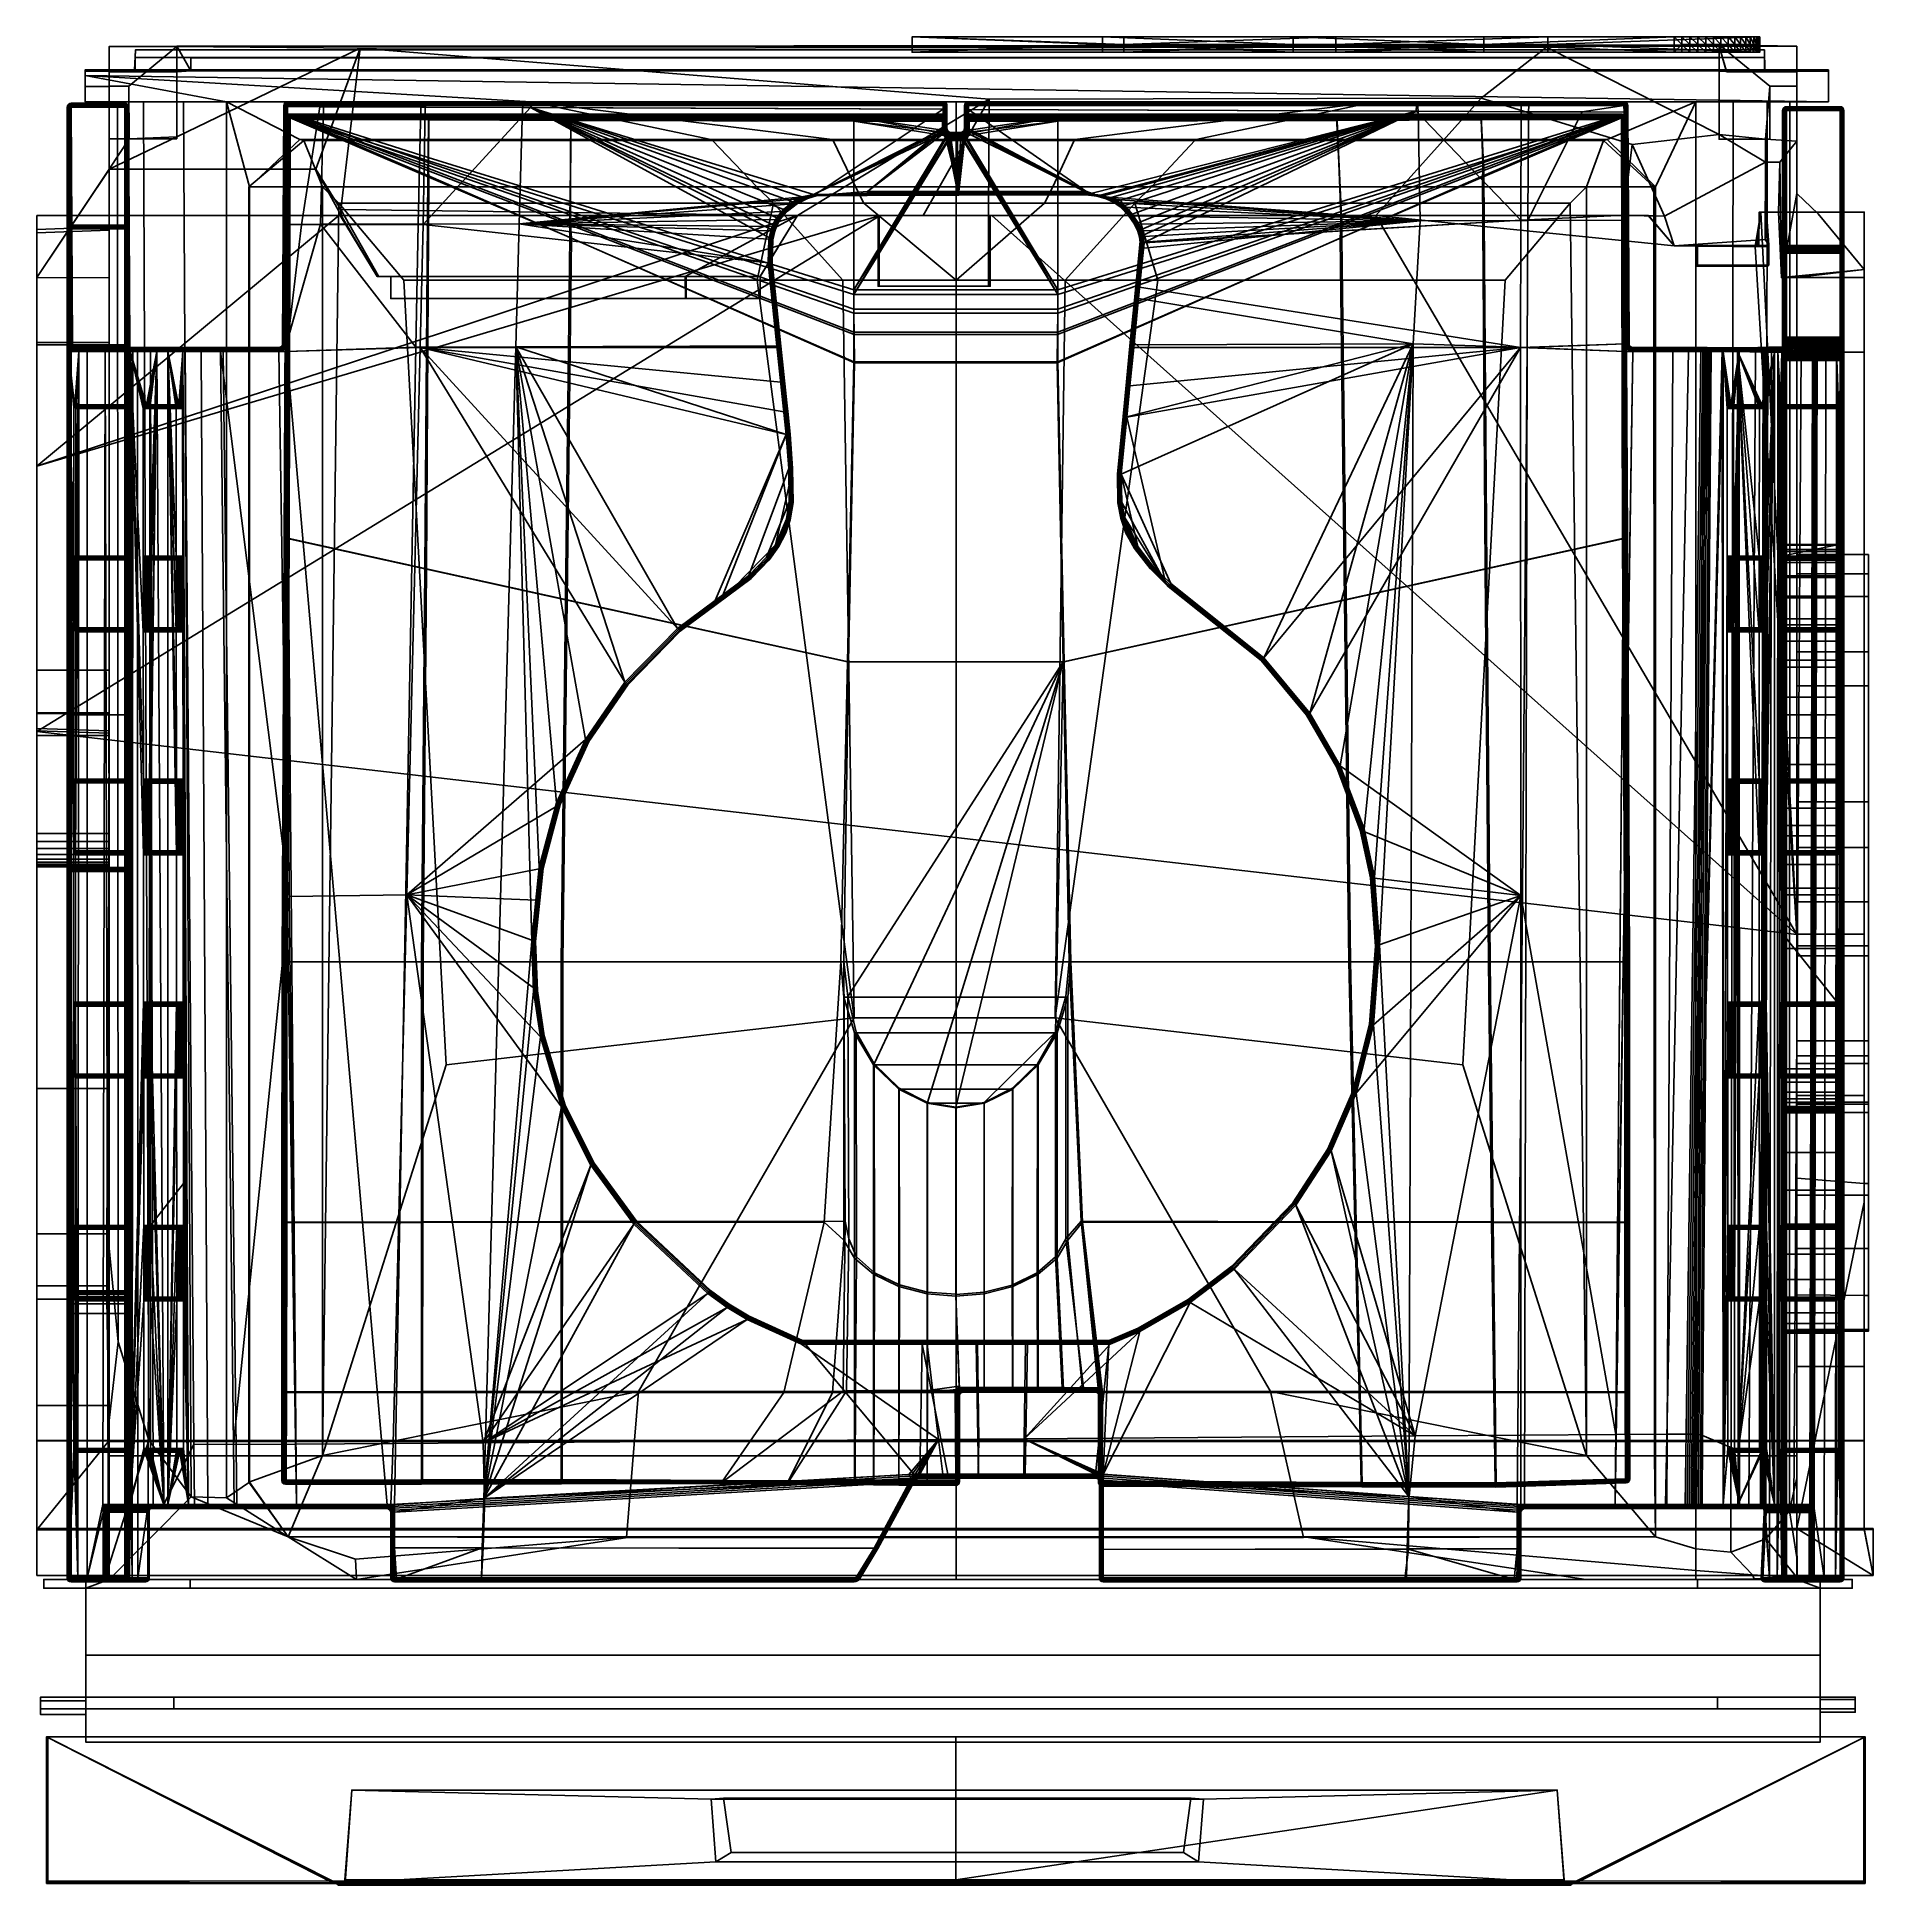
# Model space of a CAD drawing. Extents: x -11.8 to 11.8, y 0 to 23.8.
import ezdxf

# ---------------------------------------------------------------- set-up
doc = ezdxf.new("R2010")
doc.units = 0
doc.layers.add('SHP78CM5N_TRADECAD', color=251, linetype='CONTINUOUS')

msp = doc.modelspace()

# ---------------------------------------------------------------- linework, layer by layer
at = {"layer": 'SHP78CM5N_TRADECAD'}
for points in [[(-10.042, 22.5179, 3.4718), (-10.914, 22.0981, 3.4718), (-8.2501, 22.0991, 3.4718), (-7.6757, 23.6593, 3.4718)], [(-10.9122, 23.6816, 5.777), (-10.042, 23.6824, 5.777), (-10.042, 23.685, 6.0274), (-10.9122, 23.6816, 6.0275)], [(-10.042, 23.685, 6.0274), (-10.042, 23.3549, 6.0274), (-10.9122, 23.3549, 6.0275), (-10.9122, 23.6816, 6.0275)], [(-10.9122, 23.6816, 5.777), (-10.9122, 23.1713, 5.777), (-10.6585, 23.1713, 5.777), (-10.042, 23.6824, 5.777)], [(-10.9122, 23.3549, 6.0275), (-10.9122, 23.1713, 5.777), (-10.9122, 23.6816, 5.777), (-10.9122, 23.6816, 6.0275)], [(-10.042, 22.4912, 5.777), (-10.042, 23.6824, 5.777), (-10.6585, 23.1713, 5.777), (-10.6585, 22.4914, 5.777)], [(10.423, 23.6358, 32.5452), (10.4283, 23.379, 32.541), (-10.5863, 23.3808, 32.5485), (-10.5752, 23.6369, 32.5543)], [(-10.5752, 23.6369, 32.5543), (-10.5863, 23.3808, 32.5485), (-10.577, 23.3685, 7.5413), (-10.577, 23.5393, 7.5413)], [(10.423, 23.5386, 7.618), (10.423, 23.6358, 32.5452), (-10.5752, 23.6369, 32.5543), (-10.577, 23.5393, 7.5413)], [(9.8369, 23.7012, 5.777), (-10.042, 23.6824, 5.777), (-7.6757, 23.6593, 3.4718), (7.6119, 23.6737, 3.4718)], [(9.837, 23.685, 6.0174), (-10.042, 23.685, 6.0274), (-10.042, 23.6824, 5.777), (9.8369, 23.7012, 5.777)], [(-10.042, 23.685, 6.6404), (-10.042, 23.685, 6.0274), (9.837, 23.685, 6.0174), (9.837, 23.685, 6.6404)], [(-10.042, 23.3549, 6.0274), (-10.042, 23.685, 6.0274), (-10.042, 23.685, 6.6404), (-10.042, 23.3549, 6.5317)], [(-10.042, 23.685, 6.6404), (9.837, 23.685, 6.6404), (9.8368, 23.3645, 6.7713), (-9.858, 23.3655, 6.7831)], [(-10.042, 23.3549, 6.5317), (-10.042, 23.685, 6.6404), (-9.858, 23.3655, 6.7831)], [(-10.042, 23.6824, 5.777), (-10.042, 22.5179, 3.4718), (-7.6757, 23.6593, 3.4718)], [(-10.042, 22.5179, 3.4718), (-10.042, 23.6824, 5.777), (-10.042, 22.4912, 5.777)], [(-7.9259, 21.5796, 3.4718), (-7.6757, 23.6593, 3.4718), (-8.2501, 22.0991, 3.4718)], [(-7.6757, 23.6593, 3.4718), (-7.9259, 21.5796, 3.4718), (-2.0415, 21.5017, 3.4718), (0.4313, 23.0013, 3.4718)], [(-7.6757, 23.6593, 3.4718), (0.4313, 23.0013, 3.4718), (6.7714, 23.0167, 3.4718), (7.6119, 23.6737, 3.4718)], [(2.1676, 23.7053, 15.5715), (-0.5637, 23.6069, 15.5715), (-0.5637, 23.8037, 15.5715)], [(-0.5637, 23.8037, 15.5715), (2.1676, 23.8037, 15.5715), (2.1676, 23.7053, 15.5715)], [(1.892, 23.7053, 6.9101), (-0.5637, 23.8037, 6.9101), (-0.5637, 23.6069, 6.9101)], [(1.892, 23.8037, 6.9101), (-0.5637, 23.8037, 6.9101), (1.892, 23.7053, 6.9101)], [(-0.5637, 23.7053, 9.0755), (-0.5637, 23.6069, 6.9101), (-0.5637, 23.8037, 6.9101)], [(-0.5637, 23.8037, 6.9101), (-0.5637, 23.8037, 9.0755), (-0.5637, 23.7053, 9.0755)], [(-0.5637, 23.7053, 9.0755), (-0.5637, 23.8037, 11.2408), (-0.5637, 23.7053, 11.2408)], [(-0.5637, 23.8037, 9.0755), (-0.5637, 23.8037, 11.2408), (-0.5637, 23.7053, 9.0755)], [(-0.5637, 23.7053, 11.2408), (-0.5637, 23.8037, 13.4062), (-0.5637, 23.7053, 13.4062)], [(-0.5637, 23.8037, 11.2408), (-0.5637, 23.8037, 13.4062), (-0.5637, 23.7053, 11.2408)], [(-0.5637, 23.7053, 13.4062), (-0.5637, 23.8037, 15.5715), (-0.5637, 23.6069, 15.5715)], [(-0.5637, 23.8037, 13.4062), (-0.5637, 23.8037, 15.5715), (-0.5637, 23.7053, 13.4062)], [(2.1676, 23.8037, 13.4062), (-0.5637, 23.8037, 15.5715), (-0.5637, 23.8037, 13.4062)], [(-0.5637, 23.8037, 13.4062), (2.1676, 23.8037, 11.2408), (2.1676, 23.8037, 13.4062)], [(-0.5637, 23.8037, 11.2408), (2.1676, 23.8037, 11.2408), (-0.5637, 23.8037, 13.4062)], [(2.1676, 23.8037, 15.5715), (-0.5637, 23.8037, 15.5715), (2.1676, 23.8037, 13.4062)], [(2.1676, 23.8037, 9.0755), (2.1676, 23.8037, 11.2408), (-0.5637, 23.8037, 11.2408)], [(-0.5637, 23.8037, 9.0755), (2.1676, 23.8037, 9.0755), (-0.5637, 23.8037, 11.2408)], [(1.892, 23.8037, 6.9101), (2.1676, 23.8037, 9.0755), (-0.5637, 23.8037, 9.0755)], [(-0.5637, 23.8037, 6.9101), (1.892, 23.8037, 6.9101), (-0.5637, 23.8037, 9.0755)], [(2.1676, 23.6069, 15.5715), (-0.5637, 23.6069, 15.5715), (2.1676, 23.7053, 15.5715)], [(-0.5637, 23.6069, 6.9101), (1.892, 23.6069, 6.9101), (1.892, 23.7053, 6.9101)], [(-0.5637, 23.6069, 9.0755), (-0.5637, 23.6069, 6.9101), (-0.5637, 23.7053, 9.0755)], [(-0.5637, 23.7053, 11.2408), (-0.5637, 23.6069, 9.0755), (-0.5637, 23.7053, 9.0755)], [(-0.5637, 23.6069, 11.2408), (-0.5637, 23.6069, 9.0755), (-0.5637, 23.7053, 11.2408)], [(-0.5637, 23.7053, 13.4062), (-0.5637, 23.6069, 11.2408), (-0.5637, 23.7053, 11.2408)], [(-0.5637, 23.6069, 13.4062), (-0.5637, 23.6069, 11.2408), (-0.5637, 23.7053, 13.4062)], [(-0.5637, 23.6069, 15.5715), (-0.5637, 23.6069, 13.4062), (-0.5637, 23.7053, 13.4062)], [(2.1676, 23.6069, 9.0755), (-0.5637, 23.6069, 9.0755), (2.1676, 23.6069, 11.2408)], [(2.1676, 23.6069, 9.0755), (1.892, 23.6069, 6.9101), (-0.5637, 23.6069, 9.0755)], [(-0.5637, 23.6069, 9.0755), (1.892, 23.6069, 6.9101), (-0.5637, 23.6069, 6.9101)], [(2.1676, 23.6069, 11.2408), (-0.5637, 23.6069, 9.0755), (-0.5637, 23.6069, 11.2408)], [(2.1676, 23.6069, 11.2408), (-0.5637, 23.6069, 11.2408), (2.1676, 23.6069, 13.4062)], [(2.1676, 23.6069, 13.4062), (-0.5637, 23.6069, 11.2408), (-0.5637, 23.6069, 13.4062)], [(-0.5637, 23.6069, 13.4062), (2.1676, 23.6069, 15.5715), (2.1676, 23.6069, 13.4062)], [(-0.5637, 23.6069, 15.5715), (2.1676, 23.6069, 15.5715), (-0.5637, 23.6069, 13.4062)], [(4.3477, 23.7053, 6.9101), (1.892, 23.8037, 6.9101), (1.892, 23.7053, 6.9101)], [(4.3477, 23.8037, 6.9101), (1.892, 23.8037, 6.9101), (4.3477, 23.7053, 6.9101)], [(2.1676, 23.8037, 9.0755), (1.892, 23.8037, 6.9101), (4.3477, 23.8037, 6.9101)], [(1.892, 23.7053, 6.9101), (4.3477, 23.6069, 6.9101), (4.3477, 23.7053, 6.9101)], [(1.892, 23.6069, 6.9101), (4.3477, 23.6069, 6.9101), (1.892, 23.7053, 6.9101)], [(2.1676, 23.6069, 9.0755), (4.3477, 23.6069, 6.9101), (1.892, 23.6069, 6.9101)], [(2.1676, 23.7053, 15.5715), (4.8989, 23.8037, 15.5715), (4.8989, 23.7053, 15.5715)], [(2.1676, 23.8037, 15.5715), (4.8989, 23.8037, 15.5715), (2.1676, 23.7053, 15.5715)], [(4.8989, 23.8037, 13.4062), (2.1676, 23.8037, 15.5715), (2.1676, 23.8037, 13.4062)], [(2.1676, 23.8037, 13.4062), (4.8989, 23.8037, 11.2408), (4.8989, 23.8037, 13.4062)], [(2.1676, 23.8037, 11.2408), (4.8989, 23.8037, 11.2408), (2.1676, 23.8037, 13.4062)], [(2.1676, 23.8037, 11.2408), (4.8989, 23.8037, 9.0755), (4.8989, 23.8037, 11.2408)], [(2.1676, 23.8037, 11.2408), (2.1676, 23.8037, 9.0755), (4.8989, 23.8037, 9.0755)], [(2.1676, 23.8037, 9.0755), (4.3477, 23.8037, 6.9101), (4.8989, 23.8037, 9.0755)], [(4.8989, 23.8037, 15.5715), (2.1676, 23.8037, 15.5715), (4.8989, 23.8037, 13.4062)], [(4.8989, 23.7053, 15.5715), (2.1676, 23.6069, 15.5715), (2.1676, 23.7053, 15.5715)], [(4.8989, 23.6069, 15.5715), (2.1676, 23.6069, 15.5715), (4.8989, 23.7053, 15.5715)], [(4.8989, 23.6069, 9.0755), (4.3477, 23.6069, 6.9101), (2.1676, 23.6069, 9.0755)], [(4.8989, 23.6069, 9.0755), (2.1676, 23.6069, 9.0755), (4.8989, 23.6069, 11.2408)], [(4.8989, 23.6069, 11.2408), (2.1676, 23.6069, 9.0755), (2.1676, 23.6069, 11.2408)], [(4.8989, 23.6069, 13.4062), (2.1676, 23.6069, 11.2408), (2.1676, 23.6069, 13.4062)], [(4.8989, 23.6069, 11.2408), (2.1676, 23.6069, 11.2408), (4.8989, 23.6069, 13.4062)], [(2.1676, 23.6069, 13.4062), (4.8989, 23.6069, 15.5715), (4.8989, 23.6069, 13.4062)], [(2.1676, 23.6069, 15.5715), (4.8989, 23.6069, 15.5715), (2.1676, 23.6069, 13.4062)], [(6.8034, 23.7053, 6.9101), (4.3477, 23.8037, 6.9101), (4.3477, 23.7053, 6.9101)], [(6.8034, 23.8037, 6.9101), (4.3477, 23.8037, 6.9101), (6.8034, 23.7053, 6.9101)], [(4.8989, 23.8037, 9.0755), (4.3477, 23.8037, 6.9101), (6.8034, 23.8037, 6.9101)], [(4.3477, 23.7053, 6.9101), (6.8034, 23.6069, 6.9101), (6.8034, 23.7053, 6.9101)], [(4.3477, 23.6069, 6.9101), (6.8034, 23.6069, 6.9101), (4.3477, 23.7053, 6.9101)], [(4.8989, 23.6069, 9.0755), (6.8034, 23.6069, 6.9101), (4.3477, 23.6069, 6.9101)], [(4.8989, 23.7053, 15.5715), (7.6302, 23.8037, 15.5715), (7.6302, 23.7053, 15.5715)], [(4.8989, 23.8037, 15.5715), (7.6302, 23.8037, 15.5715), (4.8989, 23.7053, 15.5715)], [(4.8989, 23.8037, 9.0755), (6.8034, 23.8037, 6.9101), (7.6302, 23.8037, 9.0755)], [(4.8989, 23.8037, 11.2408), (4.8989, 23.8037, 9.0755), (7.6302, 23.8037, 9.0755)], [(4.8989, 23.8037, 11.2408), (7.6302, 23.8037, 11.2408), (4.8989, 23.8037, 13.4062)], [(7.6302, 23.8037, 11.2408), (4.8989, 23.8037, 11.2408), (7.6302, 23.8037, 9.0755)], [(4.8989, 23.8037, 13.4062), (7.6302, 23.8037, 11.2408), (7.6302, 23.8037, 13.4062)], [(7.6302, 23.8037, 13.4062), (4.8989, 23.8037, 15.5715), (4.8989, 23.8037, 13.4062)], [(7.6302, 23.8037, 15.5715), (4.8989, 23.8037, 15.5715), (7.6302, 23.8037, 13.4062)], [(7.6302, 23.7053, 15.5715), (4.8989, 23.6069, 15.5715), (4.8989, 23.7053, 15.5715)], [(7.6302, 23.6069, 15.5715), (4.8989, 23.6069, 15.5715), (7.6302, 23.7053, 15.5715)], [(4.8989, 23.6069, 13.4062), (7.6302, 23.6069, 15.5715), (7.6302, 23.6069, 13.4062)], [(7.6302, 23.6069, 13.4062), (4.8989, 23.6069, 11.2408), (4.8989, 23.6069, 13.4062)], [(7.6302, 23.6069, 11.2408), (4.8989, 23.6069, 11.2408), (7.6302, 23.6069, 13.4062)], [(7.6302, 23.6069, 11.2408), (4.8989, 23.6069, 9.0755), (4.8989, 23.6069, 11.2408)], [(7.6302, 23.6069, 9.0755), (4.8989, 23.6069, 9.0755), (7.6302, 23.6069, 11.2408)], [(7.6302, 23.6069, 9.0755), (6.8034, 23.6069, 6.9101), (4.8989, 23.6069, 9.0755)], [(4.8989, 23.6069, 15.5715), (7.6302, 23.6069, 15.5715), (4.8989, 23.6069, 13.4062)], [(6.7714, 23.0167, 3.4718), (8.7179, 22.418, 3.4718), (9.8368, 22.5489, 3.4718), (7.6119, 23.6737, 3.4718)], [(6.8034, 23.7053, 6.9101), (9.2591, 23.6069, 6.9101), (9.2591, 23.8037, 6.9101)], [(9.2591, 23.8037, 6.9101), (6.8034, 23.8037, 6.9101), (6.8034, 23.7053, 6.9101)], [(7.6302, 23.8037, 9.0755), (6.8034, 23.8037, 6.9101), (9.2591, 23.8037, 6.9101)], [(6.8034, 23.6069, 6.9101), (9.2591, 23.6069, 6.9101), (6.8034, 23.7053, 6.9101)], [(7.6302, 23.6069, 9.0755), (9.2591, 23.6069, 6.9101), (6.8034, 23.6069, 6.9101)], [(7.6119, 23.6737, 3.4718), (9.8368, 22.5489, 3.4718), (9.8369, 23.7012, 5.777)], [(7.6302, 23.7053, 15.5715), (10.3615, 23.8037, 15.5715), (10.3615, 23.6069, 15.5715)], [(7.6302, 23.8037, 15.5715), (10.3615, 23.8037, 15.5715), (7.6302, 23.7053, 15.5715)], [(7.6302, 23.8037, 9.0755), (10.3615, 23.8037, 11.792), (7.6302, 23.8037, 11.2408)], [(10.3615, 23.8037, 8.0125), (10.3615, 23.8037, 11.792), (7.6302, 23.8037, 9.0755)], [(9.2591, 23.8037, 6.9101), (10.3615, 23.8037, 8.0125), (7.6302, 23.8037, 9.0755)], [(7.6302, 23.8037, 11.2408), (10.3615, 23.8037, 11.792), (7.6302, 23.8037, 13.4062)], [(7.6302, 23.8037, 13.4062), (10.3615, 23.8037, 11.792), (10.3615, 23.8037, 15.5715)], [(10.3615, 23.8037, 15.5715), (7.6302, 23.8037, 15.5715), (7.6302, 23.8037, 13.4062)], [(10.3615, 23.6069, 15.5715), (7.6302, 23.6069, 15.5715), (7.6302, 23.7053, 15.5715)], [(7.6302, 23.6069, 13.4062), (10.3615, 23.6069, 15.5715), (10.3615, 23.6069, 11.792)], [(10.3615, 23.6069, 11.792), (7.6302, 23.6069, 11.2408), (7.6302, 23.6069, 13.4062)], [(7.6302, 23.6069, 9.0755), (7.6302, 23.6069, 11.2408), (10.3615, 23.6069, 11.792)], [(10.3615, 23.6069, 8.0125), (7.6302, 23.6069, 9.0755), (10.3615, 23.6069, 11.792)], [(7.6302, 23.6069, 15.5715), (10.3615, 23.6069, 15.5715), (7.6302, 23.6069, 13.4062)], [(9.2591, 23.6069, 6.9101), (7.6302, 23.6069, 9.0755), (10.3615, 23.6069, 8.0125)], [(9.3581, 23.7053, 6.9146), (9.2591, 23.8037, 6.9101), (9.2591, 23.6069, 6.9101)], [(9.3581, 23.8037, 6.9146), (9.2591, 23.8037, 6.9101), (9.3581, 23.7053, 6.9146)], [(10.357, 23.8037, 7.9134), (10.3615, 23.8037, 8.0125), (9.2591, 23.8037, 6.9101)], [(10.3431, 23.8037, 7.8119), (10.357, 23.8037, 7.9134), (9.2591, 23.8037, 6.9101)], [(9.2591, 23.8037, 6.9101), (10.3189, 23.8037, 7.7091), (10.3431, 23.8037, 7.8119)], [(10.2841, 23.8037, 7.6067), (10.3189, 23.8037, 7.7091), (9.2591, 23.8037, 6.9101)], [(10.2383, 23.8037, 7.5062), (10.2841, 23.8037, 7.6067), (9.2591, 23.8037, 6.9101)], [(9.2591, 23.8037, 6.9101), (10.1818, 23.8037, 7.4092), (10.2383, 23.8037, 7.5062)], [(10.1149, 23.8037, 7.3177), (10.1818, 23.8037, 7.4092), (9.2591, 23.8037, 6.9101)], [(10.0386, 23.8037, 7.233), (10.1149, 23.8037, 7.3177), (9.2591, 23.8037, 6.9101)], [(9.2591, 23.8037, 6.9101), (9.3581, 23.8037, 6.9146), (10.0386, 23.8037, 7.233)], [(9.2591, 23.6069, 6.9101), (9.3581, 23.6069, 6.9146), (9.3581, 23.7053, 6.9146)], [(10.357, 23.6069, 7.9134), (9.2591, 23.6069, 6.9101), (10.3615, 23.6069, 8.0125)], [(10.3431, 23.6069, 7.8119), (9.2591, 23.6069, 6.9101), (10.357, 23.6069, 7.9134)], [(10.3189, 23.6069, 7.7091), (9.2591, 23.6069, 6.9101), (10.3431, 23.6069, 7.8119)], [(10.2841, 23.6069, 7.6067), (9.2591, 23.6069, 6.9101), (10.3189, 23.6069, 7.7091)], [(10.2383, 23.6069, 7.5062), (9.2591, 23.6069, 6.9101), (10.2841, 23.6069, 7.6067)], [(10.1818, 23.6069, 7.4092), (9.2591, 23.6069, 6.9101), (10.2383, 23.6069, 7.5062)], [(10.1149, 23.6069, 7.3177), (9.2591, 23.6069, 6.9101), (10.1818, 23.6069, 7.4092)], [(10.0386, 23.6069, 7.233), (9.2591, 23.6069, 6.9101), (10.1149, 23.6069, 7.3177)], [(9.3581, 23.6069, 6.9146), (9.2591, 23.6069, 6.9101), (10.0386, 23.6069, 7.233)], [(9.4597, 23.7053, 6.9285), (9.3581, 23.8037, 6.9146), (9.3581, 23.7053, 6.9146)], [(9.4597, 23.8037, 6.9285), (9.3581, 23.8037, 6.9146), (9.4597, 23.7053, 6.9285)], [(10.0386, 23.8037, 7.233), (9.3581, 23.8037, 6.9146), (9.4597, 23.8037, 6.9285)], [(9.3581, 23.7053, 6.9146), (9.4597, 23.6069, 6.9285), (9.4597, 23.7053, 6.9285)], [(9.3581, 23.6069, 6.9146), (9.4597, 23.6069, 6.9285), (9.3581, 23.7053, 6.9146)], [(9.4597, 23.6069, 6.9285), (9.3581, 23.6069, 6.9146), (10.0386, 23.6069, 7.233)], [(9.5624, 23.7053, 6.9527), (9.4597, 23.8037, 6.9285), (9.4597, 23.7053, 6.9285)], [(9.5624, 23.8037, 6.9527), (9.4597, 23.8037, 6.9285), (9.5624, 23.7053, 6.9527)], [(9.4597, 23.8037, 6.9285), (9.5624, 23.8037, 6.9527), (10.0386, 23.8037, 7.233)], [(9.4597, 23.7053, 6.9285), (9.5624, 23.6069, 6.9527), (9.5624, 23.7053, 6.9527)], [(9.4597, 23.6069, 6.9285), (9.5624, 23.6069, 6.9527), (9.4597, 23.7053, 6.9285)], [(10.0386, 23.6069, 7.233), (9.5624, 23.6069, 6.9527), (9.4597, 23.6069, 6.9285)], [(9.6649, 23.7053, 6.9875), (9.5624, 23.8037, 6.9527), (9.5624, 23.7053, 6.9527)], [(9.6649, 23.8037, 6.9875), (9.5624, 23.8037, 6.9527), (9.6649, 23.7053, 6.9875)], [(9.5624, 23.8037, 6.9527), (9.6649, 23.8037, 6.9875), (10.0386, 23.8037, 7.233)], [(9.5624, 23.7053, 6.9527), (9.6649, 23.6069, 6.9875), (9.6649, 23.7053, 6.9875)], [(9.5624, 23.6069, 6.9527), (9.6649, 23.6069, 6.9875), (9.5624, 23.7053, 6.9527)], [(9.6649, 23.6069, 6.9875), (9.5624, 23.6069, 6.9527), (10.0386, 23.6069, 7.233)], [(9.7654, 23.7053, 7.0333), (9.6649, 23.8037, 6.9875), (9.6649, 23.7053, 6.9875)], [(9.7654, 23.8037, 7.0333), (9.6649, 23.8037, 6.9875), (9.7654, 23.7053, 7.0333)], [(10.0386, 23.8037, 7.233), (9.6649, 23.8037, 6.9875), (9.9539, 23.8037, 7.1566)], [(9.6649, 23.8037, 6.9875), (9.8623, 23.8037, 7.0898), (9.9539, 23.8037, 7.1566)], [(9.7654, 23.8037, 7.0333), (9.8623, 23.8037, 7.0898), (9.6649, 23.8037, 6.9875)], [(9.6649, 23.7053, 6.9875), (9.7654, 23.6069, 7.0333), (9.7654, 23.7053, 7.0333)], [(9.6649, 23.6069, 6.9875), (9.7654, 23.6069, 7.0333), (9.6649, 23.7053, 6.9875)], [(9.9539, 23.6069, 7.1566), (9.6649, 23.6069, 6.9875), (10.0386, 23.6069, 7.233)], [(9.8623, 23.6069, 7.0898), (9.6649, 23.6069, 6.9875), (9.9539, 23.6069, 7.1566)], [(9.7654, 23.6069, 7.0333), (9.6649, 23.6069, 6.9875), (9.8623, 23.6069, 7.0898)], [(9.8623, 23.7053, 7.0898), (9.7654, 23.8037, 7.0333), (9.7654, 23.7053, 7.0333)], [(9.8623, 23.8037, 7.0898), (9.7654, 23.8037, 7.0333), (9.8623, 23.7053, 7.0898)], [(9.7654, 23.7053, 7.0333), (9.8623, 23.6069, 7.0898), (9.8623, 23.7053, 7.0898)], [(9.7654, 23.6069, 7.0333), (9.8623, 23.6069, 7.0898), (9.7654, 23.7053, 7.0333)], [(10.4907, 22.4863, 5.777), (10.4907, 23.1713, 5.777), (9.8369, 23.7012, 5.777), (9.8368, 22.4863, 5.777)], [(9.8368, 22.4863, 5.777), (9.8369, 23.7012, 5.777), (9.8368, 22.5489, 3.4718)], [(9.837, 23.685, 6.6404), (9.9354, 23.3636, 6.5313), (9.8368, 23.3645, 6.7713)], [(10.4907, 23.1713, 5.777), (10.8391, 23.1713, 5.777), (10.8392, 23.685, 5.777), (9.8369, 23.7012, 5.777)], [(9.8369, 23.7012, 5.777), (10.8392, 23.685, 5.777), (10.839, 23.685, 6.0174), (9.837, 23.685, 6.0174)], [(10.839, 23.685, 6.0174), (10.839, 23.3549, 6.0174), (9.9354, 23.3549, 6.0174), (9.837, 23.685, 6.0174)], [(9.9354, 23.3549, 6.0174), (9.9354, 23.3636, 6.5313), (9.837, 23.685, 6.6404), (9.837, 23.685, 6.0174)], [(9.9539, 23.7053, 7.1566), (9.8623, 23.8037, 7.0898), (9.8623, 23.7053, 7.0898)], [(9.9539, 23.8037, 7.1566), (9.8623, 23.8037, 7.0898), (9.9539, 23.7053, 7.1566)], [(9.8623, 23.7053, 7.0898), (9.9539, 23.6069, 7.1566), (9.9539, 23.7053, 7.1566)], [(9.8623, 23.6069, 7.0898), (9.9539, 23.6069, 7.1566), (9.8623, 23.7053, 7.0898)], [(10.0386, 23.7053, 7.233), (9.9539, 23.8037, 7.1566), (9.9539, 23.7053, 7.1566)], [(10.0386, 23.8037, 7.233), (9.9539, 23.8037, 7.1566), (10.0386, 23.7053, 7.233)], [(9.9539, 23.7053, 7.1566), (10.0386, 23.6069, 7.233), (10.0386, 23.7053, 7.233)], [(9.9539, 23.6069, 7.1566), (10.0386, 23.6069, 7.233), (9.9539, 23.7053, 7.1566)], [(10.1149, 23.7053, 7.3177), (10.0386, 23.8037, 7.233), (10.0386, 23.7053, 7.233)], [(10.1149, 23.8037, 7.3177), (10.0386, 23.8037, 7.233), (10.1149, 23.7053, 7.3177)], [(10.0386, 23.7053, 7.233), (10.1149, 23.6069, 7.3177), (10.1149, 23.7053, 7.3177)], [(10.0386, 23.6069, 7.233), (10.1149, 23.6069, 7.3177), (10.0386, 23.7053, 7.233)], [(10.1818, 23.7053, 7.4092), (10.1149, 23.8037, 7.3177), (10.1149, 23.7053, 7.3177)], [(10.1818, 23.8037, 7.4092), (10.1149, 23.8037, 7.3177), (10.1818, 23.7053, 7.4092)], [(10.1149, 23.7053, 7.3177), (10.1818, 23.6069, 7.4092), (10.1818, 23.7053, 7.4092)], [(10.1149, 23.6069, 7.3177), (10.1818, 23.6069, 7.4092), (10.1149, 23.7053, 7.3177)], [(10.2383, 23.7053, 7.5062), (10.1818, 23.8037, 7.4092), (10.1818, 23.7053, 7.4092)], [(10.2383, 23.8037, 7.5062), (10.1818, 23.8037, 7.4092), (10.2383, 23.7053, 7.5062)], [(10.1818, 23.7053, 7.4092), (10.2383, 23.6069, 7.5062), (10.2383, 23.7053, 7.5062)], [(10.1818, 23.6069, 7.4092), (10.2383, 23.6069, 7.5062), (10.1818, 23.7053, 7.4092)], [(10.2841, 23.7053, 7.6067), (10.2383, 23.8037, 7.5062), (10.2383, 23.7053, 7.5062)], [(10.2841, 23.8037, 7.6067), (10.2383, 23.8037, 7.5062), (10.2841, 23.7053, 7.6067)], [(10.2383, 23.7053, 7.5062), (10.2841, 23.6069, 7.6067), (10.2841, 23.7053, 7.6067)], [(10.2383, 23.6069, 7.5062), (10.2841, 23.6069, 7.6067), (10.2383, 23.7053, 7.5062)], [(10.3189, 23.7053, 7.7091), (10.2841, 23.8037, 7.6067), (10.2841, 23.7053, 7.6067)], [(10.3189, 23.8037, 7.7091), (10.2841, 23.8037, 7.6067), (10.3189, 23.7053, 7.7091)], [(10.2841, 23.7053, 7.6067), (10.3189, 23.6069, 7.7091), (10.3189, 23.7053, 7.7091)], [(10.2841, 23.6069, 7.6067), (10.3189, 23.6069, 7.7091), (10.2841, 23.7053, 7.6067)], [(10.3431, 23.7053, 7.8119), (10.3189, 23.8037, 7.7091), (10.3189, 23.7053, 7.7091)], [(10.3431, 23.8037, 7.8119), (10.3189, 23.8037, 7.7091), (10.3431, 23.7053, 7.8119)], [(10.3189, 23.7053, 7.7091), (10.3431, 23.6069, 7.8119), (10.3431, 23.7053, 7.8119)], [(10.3189, 23.6069, 7.7091), (10.3431, 23.6069, 7.8119), (10.3189, 23.7053, 7.7091)], [(10.357, 23.7053, 7.9134), (10.3431, 23.8037, 7.8119), (10.3431, 23.7053, 7.8119)], [(10.357, 23.8037, 7.9134), (10.3431, 23.8037, 7.8119), (10.357, 23.7053, 7.9134)], [(10.3431, 23.7053, 7.8119), (10.357, 23.6069, 7.9134), (10.357, 23.7053, 7.9134)], [(10.3431, 23.6069, 7.8119), (10.357, 23.6069, 7.9134), (10.3431, 23.7053, 7.8119)], [(10.357, 23.7053, 7.9134), (10.3615, 23.6069, 8.0125), (10.3615, 23.8037, 8.0125)], [(10.3615, 23.8037, 8.0125), (10.357, 23.8037, 7.9134), (10.357, 23.7053, 7.9134)], [(10.357, 23.6069, 7.9134), (10.3615, 23.6069, 8.0125), (10.357, 23.7053, 7.9134)], [(10.3615, 23.7053, 11.792), (10.3615, 23.6069, 15.5715), (10.3615, 23.8037, 15.5715)], [(10.3615, 23.8037, 15.5715), (10.3615, 23.8037, 11.792), (10.3615, 23.7053, 11.792)], [(10.3615, 23.7053, 11.792), (10.3615, 23.8037, 8.0125), (10.3615, 23.6069, 8.0125)], [(10.3615, 23.8037, 11.792), (10.3615, 23.8037, 8.0125), (10.3615, 23.7053, 11.792)], [(10.3615, 23.6069, 11.792), (10.3615, 23.6069, 15.5715), (10.3615, 23.7053, 11.792)], [(10.3615, 23.6069, 8.0125), (10.3615, 23.6069, 11.792), (10.3615, 23.7053, 11.792)], [(10.423, 23.3678, 7.618), (10.4283, 23.379, 32.541), (10.423, 23.6358, 32.5452), (10.423, 23.5386, 7.618)], [(10.839, 23.3549, 6.0174), (10.839, 23.685, 6.0174), (10.8392, 23.685, 5.777), (10.8391, 23.1713, 5.777)], [(10.4283, 23.379, 32.541), (11.2467, 23.3786, 33.4634), (-11.2232, 23.3786, 33.4634), (-10.5863, 23.3808, 32.5485)], [(-10.577, 23.3685, 7.5413), (-10.5863, 23.3808, 32.5485), (-11.2232, 23.3786, 33.4634), (-11.2232, 23.3685, 7.5413)], [(-11.2232, 23.3786, 33.4634), (-11.2232, 22.9691, 33.0011), (-11.2232, 22.9694, 20.2106), (-11.2232, 23.3685, 7.5413)], [(11.2467, 23.3786, 33.4634), (11.2467, 22.9691, 33.4634), (-11.2232, 23.3089, 33.4634), (-11.2232, 23.3786, 33.4634)], [(-11.2232, 23.3786, 33.4634), (-11.2232, 23.3089, 33.4634), (-11.2232, 22.9691, 33.0011)], [(-11.2231, 23.3648, 6.595), (-10.9122, 23.3648, 6.595), (-10.577, 23.3685, 7.5413), (-11.2232, 23.3685, 7.5413)], [(-11.2231, 23.3648, 6.595), (-11.2232, 23.3685, 7.5413), (-11.2232, 22.9698, 7.4202), (-11.2232, 23.1672, 6.5574)], [(-11.2232, 22.9694, 20.2106), (-11.2232, 22.9698, 7.4202), (-11.2232, 23.3685, 7.5413)], [(-11.2232, 23.1672, 6.5574), (-10.9122, 23.1672, 6.5574), (-10.9122, 23.3648, 6.595), (-11.2231, 23.3648, 6.595)], [(-10.9122, 23.3648, 6.595), (-10.042, 23.3549, 6.5317), (-9.858, 23.3655, 6.7831), (-10.577, 23.3685, 7.5413)], [(-10.9122, 23.1672, 6.5574), (-10.9122, 23.1713, 5.777), (-10.9122, 23.3549, 6.0275), (-10.9122, 23.3648, 6.595)], [(-10.9122, 23.3549, 6.0275), (-10.042, 23.3549, 6.0274), (-10.042, 23.3549, 6.5317), (-10.9122, 23.3648, 6.595)], [(-10.577, 23.5393, 7.5413), (-9.858, 23.5363, 6.7831), (9.8368, 23.5353, 6.7713), (10.423, 23.5386, 7.618)], [(-10.577, 23.5393, 7.5413), (-10.577, 23.3685, 7.5413), (-9.858, 23.3655, 6.7831), (-9.858, 23.5363, 6.7831)], [(-9.858, 23.5363, 6.7831), (-9.858, 23.3655, 6.7831), (9.8368, 23.3645, 6.7713), (9.8368, 23.5353, 6.7713)], [(9.8368, 23.5353, 6.7713), (9.8368, 23.3645, 6.7713), (10.423, 23.3678, 7.618), (10.423, 23.5386, 7.618)], [(9.8368, 23.3645, 6.7713), (9.9354, 23.3636, 6.5313), (10.839, 23.3635, 6.5316), (10.423, 23.3678, 7.618)], [(10.839, 23.3549, 6.0174), (10.839, 23.3635, 6.5316), (9.9354, 23.3636, 6.5313), (9.9354, 23.3549, 6.0174)], [(10.4283, 23.379, 32.541), (10.423, 23.3678, 7.618), (11.2466, 23.369, 16.3708), (11.2467, 23.3786, 33.4634)], [(10.423, 23.3678, 7.618), (11.2465, 23.3635, 6.5316), (11.2466, 23.369, 16.3708)], [(10.839, 23.3635, 6.5316), (11.2465, 23.3635, 6.5316), (10.423, 23.3678, 7.618)], [(10.839, 23.3549, 6.0174), (10.8391, 23.1713, 5.777), (10.8391, 22.9691, 6.4581), (10.839, 23.3635, 6.5316)], [(11.2465, 23.3635, 6.5316), (10.839, 23.3635, 6.5316), (10.8391, 22.9691, 6.4581), (11.2467, 22.9691, 6.4581)], [(11.2467, 22.9691, 16.3708), (11.2466, 23.369, 16.3708), (11.2465, 23.3635, 6.5316), (11.2467, 22.9691, 6.4581)], [(11.2467, 22.9691, 33.0011), (11.2467, 23.3786, 33.4634), (11.2466, 23.369, 16.3708), (11.2467, 22.9691, 16.3708)], [(11.2467, 22.9691, 33.0011), (11.2467, 22.9691, 33.4634), (11.2467, 23.3786, 33.4634)], [(11.2467, 22.9691, 33.4634), (5.4013, 22.9691, 33.0011), (-5.4744, 22.9691, 33.0011), (-11.2232, 23.3089, 33.4634)], [(-5.4744, 22.9691, 33.0011), (-9.3987, 22.9691, 33.0011), (-11.2232, 23.3089, 33.4634)], [(-9.3987, 22.9691, 33.0011), (-11.2232, 22.9691, 33.0011), (-11.2232, 23.3089, 33.4634)], [(-11.2232, 22.9698, 7.4202), (-10.9122, 22.9698, 7.4202), (-10.9122, 23.1672, 6.5574), (-11.2232, 23.1672, 6.5574)], [(-10.914, 22.4889, 3.4718), (-10.9122, 23.1713, 5.777), (-10.9122, 22.0962, 6.3166), (-10.914, 22.0981, 3.4718)], [(-10.6545, 22.492, 3.4718), (-10.6585, 23.1713, 5.777), (-10.9122, 23.1713, 5.777), (-10.914, 22.4889, 3.4718)], [(-10.9122, 23.1713, 5.777), (-10.9122, 23.1672, 6.5574), (-10.9122, 22.0962, 6.3166)], [(-10.9122, 23.1672, 6.5574), (-10.9122, 22.9698, 7.4202), (-10.9122, 22.0962, 7.8479), (-10.9122, 22.0962, 6.3166)], [(-10.6585, 22.4914, 5.777), (-10.6585, 23.1713, 5.777), (-10.6545, 22.492, 3.4718)], [(10.4907, 23.1713, 5.777), (10.4361, 22.4864, 3.4718), (10.8391, 22.4589, 3.4718), (10.8391, 23.1713, 5.777)], [(10.4361, 22.4864, 3.4718), (10.4907, 23.1713, 5.777), (10.4907, 22.4863, 5.777)], [(10.8391, 22.9691, 6.4581), (10.8391, 23.1713, 5.777), (10.8391, 21.7883, 3.4718), (10.8391, 21.7883, 7.8681)], [(10.8391, 21.7883, 3.4718), (10.8391, 23.1713, 5.777), (10.8391, 22.4589, 3.4718)], [(-11.4483, 22.9183, 11.5923), (-11.4521, 22.8992, 11.5923), (-11.4521, 22.8992, 7.9023), (-11.4483, 22.9183, 7.9023)], [(-11.4482, 22.8992, 29.3368), (-11.4521, 22.8992, 29.3176), (-11.4483, 22.9183, 29.3178), (-11.4446, 22.9179, 29.3365)], [(-11.4483, 22.9183, 7.9023), (-11.4521, 22.8992, 7.9023), (-11.4483, 22.8992, 7.8832), (-11.4446, 22.9179, 7.8836)], [(-11.4483, 22.9183, 29.3178), (-11.4521, 22.8992, 29.3176), (-11.4521, 22.8992, 13.305), (-11.4483, 22.9183, 13.305)], [(-11.4483, 22.9183, 13.305), (-11.4521, 22.8992, 13.305), (-11.4521, 22.8992, 11.5923), (-11.4483, 22.9183, 11.5923)], [(-11.4521, 22.8992, 29.3176), (-11.4482, 22.8992, 29.3368), (-11.4332, 19.8354, 29.307), (-11.437, 19.8356, 29.2879)], [(-11.4483, 22.8992, 7.8832), (-11.4521, 22.8992, 7.9023), (-11.4521, 21.3805, 7.9023), (-11.4483, 21.3805, 7.8832)], [(-11.4521, 22.8992, 11.5923), (-11.4521, 21.3805, 11.5923), (-11.4521, 21.3805, 7.9023), (-11.4521, 22.8992, 7.9023)], [(-11.4521, 22.8992, 13.305), (-11.4521, 21.3805, 13.305), (-11.4521, 21.3805, 11.5923), (-11.4521, 22.8992, 11.5923)], [(-11.4521, 21.3805, 19.7743), (-11.4521, 21.3805, 13.305), (-11.4521, 22.8992, 13.305)], [(-11.4521, 22.8992, 29.3176), (-11.437, 19.8356, 29.2879), (-11.4521, 21.3805, 19.7743), (-11.4521, 22.8992, 13.305)], [(-11.4375, 22.9345, 11.5923), (-11.4483, 22.9183, 11.5923), (-11.4483, 22.9183, 7.9023), (-11.4375, 22.9345, 7.9023)], [(-11.4446, 22.9179, 29.3365), (-11.4483, 22.9183, 29.3178), (-11.4375, 22.9345, 29.3179), (-11.4361, 22.9331, 29.3349)], [(-11.4361, 22.9331, 7.8853), (-11.4375, 22.9345, 7.9023), (-11.4483, 22.9183, 7.9023), (-11.4446, 22.9179, 7.8836)], [(-11.4375, 22.9345, 29.3179), (-11.4483, 22.9183, 29.3178), (-11.4483, 22.9183, 13.305), (-11.4375, 22.9345, 13.305)], [(-11.4375, 22.9345, 13.305), (-11.4483, 22.9183, 13.305), (-11.4483, 22.9183, 11.5923), (-11.4375, 22.9345, 11.5923)], [(-11.4446, 22.9179, 7.8836), (-11.4483, 22.8992, 7.8832), (-11.4375, 22.8992, 7.867), (-11.4361, 22.9162, 7.8683)], [(-11.4375, 22.8992, 7.867), (-11.4483, 22.8992, 7.8832), (-11.4483, 21.3805, 7.8832), (-11.4375, 21.3805, 7.867)], [(-11.436, 22.9161, 29.3517), (-11.4373, 22.8992, 29.353), (-11.4482, 22.8992, 29.3368), (-11.4446, 22.9179, 29.3365)], [(-11.4482, 22.8992, 29.3368), (-11.4373, 22.8992, 29.353), (-11.4223, 19.8354, 29.3232), (-11.4332, 19.8354, 29.307)], [(-11.432, 22.9291, 29.3478), (-11.436, 22.9161, 29.3517), (-11.4446, 22.9179, 29.3365), (-11.4361, 22.9331, 29.3349)], [(-11.4321, 22.9291, 7.8724), (-11.4361, 22.9331, 7.8853), (-11.4446, 22.9179, 7.8836), (-11.4361, 22.9162, 7.8683)], [(-11.4213, 22.9454, 11.5923), (-11.4375, 22.9345, 11.5923), (-11.4375, 22.9345, 7.9023), (-11.4213, 22.9454, 7.9023)], [(-11.4361, 22.9331, 29.3349), (-11.4375, 22.9345, 29.3179), (-11.4213, 22.9454, 29.318), (-11.4209, 22.9417, 29.3367)], [(-11.4209, 22.9417, 7.8836), (-11.4213, 22.9454, 7.9023), (-11.4375, 22.9345, 7.9023), (-11.4361, 22.9331, 7.8853)], [(-11.4213, 22.9454, 29.318), (-11.4375, 22.9345, 29.3179), (-11.4375, 22.9345, 13.305), (-11.4213, 22.9454, 13.305)], [(-11.4213, 22.9454, 13.305), (-11.4375, 22.9345, 13.305), (-11.4375, 22.9345, 11.5923), (-11.4213, 22.9454, 11.5923)], [(-11.4361, 22.9162, 7.8683), (-11.4375, 22.8992, 7.867), (-11.4213, 22.8992, 7.8561), (-11.4209, 22.9179, 7.8598)], [(-11.4213, 22.8992, 7.8561), (-11.4375, 22.8992, 7.867), (-11.4375, 21.3805, 7.867), (-11.4213, 21.3805, 7.8561)], [(-11.4208, 22.9179, 29.3603), (-11.4211, 22.8992, 29.3638), (-11.4373, 22.8992, 29.353), (-11.436, 22.9161, 29.3517)], [(-11.4373, 22.8992, 29.353), (-11.4211, 22.8992, 29.3638), (-11.4061, 19.8353, 29.3341), (-11.4223, 19.8354, 29.3232)], [(-11.432, 22.9291, 29.3478), (-11.4361, 22.9331, 29.3349), (-11.4209, 22.9417, 29.3367), (-11.4191, 22.9331, 29.3519)], [(-11.4321, 22.9291, 7.8724), (-11.4191, 22.9331, 7.8683), (-11.4209, 22.9417, 7.8836), (-11.4361, 22.9331, 7.8853)], [(-11.4321, 22.9291, 7.8724), (-11.4361, 22.9162, 7.8683), (-11.4209, 22.9179, 7.8598), (-11.4191, 22.9331, 7.8683)], [(-11.432, 22.9291, 29.3478), (-11.4191, 22.9331, 29.3519), (-11.4208, 22.9179, 29.3603), (-11.436, 22.9161, 29.3517)], [(-11.4021, 22.9492, 13.305), (-11.4213, 22.9454, 13.305), (-11.4213, 22.9454, 11.5923), (-11.4021, 22.9492, 11.5923)], [(-11.4021, 22.9492, 29.318), (-11.4213, 22.9454, 29.318), (-11.4213, 22.9454, 13.305), (-11.4021, 22.9492, 13.305)], [(-11.4213, 22.9454, 29.318), (-11.4021, 22.9492, 29.318), (-11.4021, 22.9454, 29.3371), (-11.4209, 22.9417, 29.3367)], [(-11.4021, 22.9454, 7.8832), (-11.4021, 22.9492, 7.9023), (-11.4213, 22.9454, 7.9023), (-11.4209, 22.9417, 7.8836)], [(-11.4021, 22.9492, 11.5923), (-11.4213, 22.9454, 11.5923), (-11.4213, 22.9454, 7.9023), (-11.4021, 22.9492, 7.9023)], [(-11.4213, 22.8992, 7.8561), (-11.4021, 22.8992, 7.8523), (-11.4021, 22.9183, 7.8561), (-11.4209, 22.9179, 7.8598)], [(-11.4021, 22.8992, 7.8523), (-11.4213, 22.8992, 7.8561), (-11.4213, 21.3805, 7.8561), (-11.4021, 21.3805, 7.8523)], [(-11.402, 22.9183, 29.364), (-11.4019, 22.8992, 29.3676), (-11.4211, 22.8992, 29.3638), (-11.4208, 22.9179, 29.3603)], [(-11.4211, 22.8992, 29.3638), (-11.4019, 22.8992, 29.3676), (-11.387, 19.8353, 29.3378), (-11.4061, 19.8353, 29.3341)], [(-11.4209, 22.9417, 29.3367), (-11.4021, 22.9454, 29.3371), (-11.4021, 22.9345, 29.3532), (-11.4191, 22.9331, 29.3519)], [(-11.4191, 22.9331, 7.8683), (-11.4021, 22.9345, 7.8669), (-11.4021, 22.9454, 7.8832), (-11.4209, 22.9417, 7.8836)], [(-11.4209, 22.9179, 7.8598), (-11.4021, 22.9183, 7.8561), (-11.4021, 22.9345, 7.8669), (-11.4191, 22.9331, 7.8683)], [(-11.4191, 22.9331, 29.3519), (-11.4021, 22.9345, 29.3532), (-11.402, 22.9183, 29.364), (-11.4208, 22.9179, 29.3603)], [(-11.4021, 22.9492, 7.9023), (-11.4021, 22.9454, 7.8832), (-10.7121, 22.9453, 7.8827), (-10.7121, 22.9491, 7.9019)], [(-11.4021, 22.9454, 29.3371), (-11.4021, 22.9492, 29.318), (-10.7121, 22.9491, 29.3176), (-10.7121, 22.9453, 29.3367)], [(-10.7121, 22.9491, 13.305), (-11.4021, 22.9492, 13.305), (-11.4021, 22.9492, 11.5923), (-10.7121, 22.9491, 11.5923)], [(-11.4021, 22.9492, 29.318), (-11.4021, 22.9492, 13.305), (-10.7121, 22.9491, 13.305), (-10.7121, 22.9491, 29.3176)], [(-10.7121, 22.9491, 11.5923), (-11.4021, 22.9492, 11.5923), (-11.4021, 22.9492, 7.9023), (-10.7121, 22.9491, 7.9019)], [(-11.4021, 22.9345, 29.3532), (-11.4021, 22.9454, 29.3371), (-10.7121, 22.9453, 29.3367), (-10.7121, 22.9345, 29.3528)], [(-11.4021, 22.9454, 7.8832), (-11.4021, 22.9345, 7.8669), (-10.7121, 22.9345, 7.8665), (-10.7121, 22.9453, 7.8827)], [(-11.402, 22.9183, 29.364), (-11.4021, 22.9345, 29.3532), (-10.7121, 22.9345, 29.3528), (-10.712, 22.9182, 29.3635)], [(-11.4021, 22.9345, 7.8669), (-11.4021, 22.9183, 7.8561), (-10.7121, 22.9183, 7.8557), (-10.7121, 22.9345, 7.8665)], [(-11.4021, 22.9183, 7.8561), (-11.4021, 22.8992, 7.8523), (-10.7121, 22.8991, 7.8519), (-10.7121, 22.9183, 7.8557)], [(-11.4021, 22.8992, 7.8523), (-11.4021, 21.3805, 7.8523), (-10.7121, 21.3805, 7.8519), (-10.7121, 22.8991, 7.8519)], [(-11.4019, 22.8992, 29.3676), (-11.402, 22.9183, 29.364), (-10.712, 22.9182, 29.3635), (-10.7119, 22.8991, 29.3672)], [(-11.387, 19.8353, 29.3378), (-11.4019, 22.8992, 29.3676), (-10.7119, 22.8991, 29.3672), (-10.697, 19.8353, 29.3373)], [(-11.2232, 22.9694, 20.2106), (-10.9122, 22.9695, 26.2503), (-10.9122, 22.9698, 7.4202), (-11.2232, 22.9698, 7.4202)], [(-11.2232, 22.9694, 20.2106), (-11.2232, 22.9691, 33.0011), (-10.9122, 22.9695, 26.2503)], [(-11.2232, 22.9691, 33.0011), (-10.9122, 22.9691, 31.4876), (-10.9122, 22.9695, 26.2503)], [(-10.9122, 22.9691, 31.4876), (-11.2232, 22.9691, 33.0011), (-10.8059, 22.9691, 32.0447)], [(-11.2232, 22.9691, 33.0011), (-10.4689, 22.9691, 32.5578), (-10.8059, 22.9691, 32.0447)], [(-11.2232, 22.9691, 33.0011), (-9.9558, 22.9691, 32.8948), (-10.4689, 22.9691, 32.5578)], [(-11.2232, 22.9691, 33.0011), (-9.3987, 22.9691, 33.0011), (-9.9558, 22.9691, 32.8948)], [(-10.9122, 21.3556, 10.29), (-10.9122, 22.0962, 7.8479), (-10.9122, 22.9698, 7.4202)], [(-10.9122, 22.9698, 7.4202), (-10.9122, 22.9695, 26.2503), (-10.9122, 21.3133, 19.7324), (-10.9122, 21.3556, 10.29)], [(-10.9122, 15.0961, 19.7089), (-10.9122, 22.9695, 26.2503), (-10.9122, 8.1961, 31.4876), (-10.9122, 5.9765, 30.562)], [(-10.9122, 22.9695, 26.2503), (-10.9122, 15.0961, 19.7089), (-10.9122, 21.3133, 19.7324)], [(-10.9122, 22.9695, 26.2503), (-10.9122, 22.9691, 31.4876), (-10.9122, 8.1961, 31.4876)], [(-10.9122, 8.1961, 31.4876), (-10.9122, 22.9691, 31.4876), (-10.8059, 22.9691, 32.0447), (-10.7947, 6.9903, 31.944)], [(-10.8059, 22.9691, 32.0447), (-10.4689, 22.9691, 32.5578), (-10.4012, 5.723, 32.4901), (-10.7947, 6.9903, 31.944)], [(-10.693, 22.9453, 13.305), (-10.7121, 22.9491, 13.305), (-10.7121, 22.9491, 11.5923), (-10.693, 22.9453, 11.5923)], [(-10.693, 22.9453, 29.3176), (-10.7121, 22.9491, 29.3176), (-10.7121, 22.9491, 13.305), (-10.693, 22.9453, 13.305)], [(-10.693, 22.9453, 7.9019), (-10.7121, 22.9491, 7.9019), (-10.7121, 22.9453, 7.8827), (-10.6934, 22.9416, 7.8831)], [(-10.7121, 22.9453, 29.3367), (-10.7121, 22.9491, 29.3176), (-10.693, 22.9453, 29.3176), (-10.6934, 22.9416, 29.3362)], [(-10.693, 22.9453, 11.5923), (-10.7121, 22.9491, 11.5923), (-10.7121, 22.9491, 7.9019), (-10.693, 22.9453, 7.9019)], [(-10.6934, 22.9416, 7.8831), (-10.7121, 22.9453, 7.8827), (-10.7121, 22.9345, 7.8665), (-10.6952, 22.9331, 7.8679)], [(-10.6951, 22.9331, 29.3514), (-10.7121, 22.9345, 29.3528), (-10.7121, 22.9453, 29.3367), (-10.6934, 22.9416, 29.3362)], [(-10.6952, 22.9331, 7.8679), (-10.7121, 22.9345, 7.8665), (-10.7121, 22.9183, 7.8557), (-10.6934, 22.9179, 7.8594)], [(-10.6933, 22.9178, 29.3598), (-10.712, 22.9182, 29.3635), (-10.7121, 22.9345, 29.3528), (-10.6951, 22.9331, 29.3514)], [(-10.7121, 22.9183, 7.8557), (-10.7121, 22.8991, 7.8519), (-10.693, 22.8991, 7.8557), (-10.6934, 22.9179, 7.8594)], [(-10.693, 22.8991, 7.8557), (-10.7121, 22.8991, 7.8519), (-10.7121, 21.3805, 7.8519), (-10.693, 21.3805, 7.8557)], [(-10.6928, 22.8991, 29.3634), (-10.7119, 22.8991, 29.3672), (-10.712, 22.9182, 29.3635), (-10.6933, 22.9178, 29.3598)], [(-10.7119, 22.8991, 29.3672), (-10.6928, 22.8991, 29.3634), (-10.6778, 19.8354, 29.3335), (-10.697, 19.8353, 29.3373)], [(-10.6822, 22.9291, 7.8719), (-10.6782, 22.9331, 7.8849), (-10.6934, 22.9416, 7.8831), (-10.6952, 22.9331, 7.8679)], [(-10.6822, 22.9291, 7.8719), (-10.6952, 22.9331, 7.8679), (-10.6934, 22.9179, 7.8594), (-10.6782, 22.9161, 7.8679)], [(-10.6822, 22.9291, 29.3473), (-10.6951, 22.9331, 29.3514), (-10.6934, 22.9416, 29.3362), (-10.6782, 22.9331, 29.3344)], [(-10.6822, 22.9291, 29.3473), (-10.6781, 22.9161, 29.3513), (-10.6933, 22.9178, 29.3598), (-10.6951, 22.9331, 29.3514)], [(-10.6782, 22.9331, 7.8849), (-10.6768, 22.9345, 7.9018), (-10.693, 22.9453, 7.9019), (-10.6934, 22.9416, 7.8831)], [(-10.6934, 22.9416, 29.3362), (-10.693, 22.9453, 29.3176), (-10.6768, 22.9345, 29.3175), (-10.6782, 22.9331, 29.3344)], [(-10.6934, 22.9179, 7.8594), (-10.693, 22.8991, 7.8557), (-10.6768, 22.8991, 7.8665), (-10.6782, 22.9161, 7.8679)], [(-10.6781, 22.9161, 29.3513), (-10.6766, 22.8991, 29.3525), (-10.6928, 22.8991, 29.3634), (-10.6933, 22.9178, 29.3598)], [(-10.6768, 22.9345, 13.305), (-10.693, 22.9453, 13.305), (-10.693, 22.9453, 11.5923), (-10.6768, 22.9345, 11.5923)], [(-10.6768, 22.9345, 29.3175), (-10.693, 22.9453, 29.3176), (-10.693, 22.9453, 13.305), (-10.6768, 22.9345, 13.305)], [(-10.6768, 22.9345, 11.5923), (-10.693, 22.9453, 11.5923), (-10.693, 22.9453, 7.9019), (-10.6768, 22.9345, 7.9018)], [(-10.6768, 22.8991, 7.8665), (-10.693, 22.8991, 7.8557), (-10.693, 21.3805, 7.8557), (-10.6768, 21.3805, 7.8665)], [(-10.6928, 22.8991, 29.3634), (-10.6766, 22.8991, 29.3525), (-10.6616, 19.8355, 29.3227), (-10.6778, 19.8354, 29.3335)], [(-10.6822, 22.9291, 7.8719), (-10.6782, 22.9161, 7.8679), (-10.6696, 22.9179, 7.8831), (-10.6782, 22.9331, 7.8849)], [(-10.6822, 22.9291, 29.3473), (-10.6782, 22.9331, 29.3344), (-10.6696, 22.9179, 29.336), (-10.6781, 22.9161, 29.3513)], [(-10.6696, 22.9179, 7.8831), (-10.6659, 22.9183, 7.9018), (-10.6768, 22.9345, 7.9018), (-10.6782, 22.9331, 7.8849)], [(-10.6782, 22.9331, 29.3344), (-10.6768, 22.9345, 29.3175), (-10.6659, 22.9183, 29.3173), (-10.6696, 22.9179, 29.336)], [(-10.6782, 22.9161, 7.8679), (-10.6768, 22.8991, 7.8665), (-10.666, 22.8991, 7.8827), (-10.6696, 22.9179, 7.8831)], [(-10.6696, 22.9179, 29.336), (-10.6659, 22.8991, 29.3363), (-10.6766, 22.8991, 29.3525), (-10.6781, 22.9161, 29.3513)], [(-10.6659, 22.9183, 13.305), (-10.6768, 22.9345, 13.305), (-10.6768, 22.9345, 11.5923), (-10.6659, 22.9183, 11.5923)], [(-10.6659, 22.9183, 29.3173), (-10.6768, 22.9345, 29.3175), (-10.6768, 22.9345, 13.305), (-10.6659, 22.9183, 13.305)], [(-10.6659, 22.9183, 11.5923), (-10.6768, 22.9345, 11.5923), (-10.6768, 22.9345, 7.9018), (-10.6659, 22.9183, 7.9018)], [(-10.666, 22.8991, 7.8827), (-10.6768, 22.8991, 7.8665), (-10.6768, 21.3805, 7.8665), (-10.666, 21.3805, 7.8827)], [(-10.6766, 22.8991, 29.3525), (-10.6659, 22.8991, 29.3363), (-10.6508, 19.8357, 29.3064), (-10.6616, 19.8355, 29.3227)], [(-10.666, 22.8991, 7.8827), (-10.6621, 22.8991, 7.9018), (-10.6659, 22.9183, 7.9018), (-10.6696, 22.9179, 7.8831)], [(-10.6659, 22.9183, 29.3173), (-10.6621, 22.8991, 29.3171), (-10.6659, 22.8991, 29.3363), (-10.6696, 22.9179, 29.336)], [(-10.6621, 22.8991, 7.9018), (-10.666, 22.8991, 7.8827), (-10.666, 21.3805, 7.8827), (-10.6621, 21.3805, 7.9018)], [(-10.6621, 22.8991, 13.305), (-10.6659, 22.9183, 13.305), (-10.6659, 22.9183, 11.5923), (-10.6621, 22.8991, 11.5923)], [(-10.6621, 22.8991, 29.3171), (-10.6659, 22.9183, 29.3173), (-10.6659, 22.9183, 13.305), (-10.6621, 22.8991, 13.305)], [(-10.6621, 22.8991, 11.5923), (-10.6659, 22.9183, 11.5923), (-10.6659, 22.9183, 7.9018), (-10.6621, 22.8991, 7.9018)], [(-10.6659, 22.8991, 29.3363), (-10.6621, 22.8991, 29.3171), (-10.647, 19.836, 29.2873), (-10.6508, 19.8357, 29.3064)], [(-10.6621, 21.3805, 11.5923), (-10.6621, 22.8991, 11.5923), (-10.6621, 22.8991, 7.9018), (-10.6621, 21.3805, 7.9018)], [(-10.6621, 21.3805, 13.305), (-10.6621, 22.8991, 13.305), (-10.6621, 22.8991, 11.5923), (-10.6621, 21.3805, 11.5923)], [(-10.6621, 21.3805, 19.7738), (-10.647, 19.836, 29.2873), (-10.6621, 22.8991, 29.3171), (-10.6621, 22.8991, 13.305)], [(-10.6621, 22.8991, 13.305), (-10.6621, 21.3805, 13.305), (-10.6621, 21.3805, 19.7738)], [(-10.4689, 22.9691, 32.5578), (-9.9558, 22.9691, 32.8948), (-9.8551, 4.992, 32.8836), (-10.4012, 5.723, 32.4901)], [(-9.9558, 22.9691, 32.8948), (-9.3987, 22.9691, 33.0011), (-9.3987, 4.9775, 33.0011), (-9.8551, 4.992, 32.8836)], [(-8.4562, 22.4809, 33.0011), (-9.3987, 22.9691, 33.0011), (-5.4744, 22.9691, 33.0011), (-3.1571, 22.4809, 33.0011)], [(-9.3987, 22.9691, 33.0011), (-8.4562, 22.4809, 33.0011), (-9.1047, 21.874, 33.0011)], [(-9.1047, 21.874, 33.0011), (-9.1047, 5.1816, 33.0011), (-9.3987, 4.9775, 33.0011), (-9.3987, 22.9691, 33.0011)], [(-8.6631, 22.9068, 33.6834), (-8.6699, 21.3877, 33.6651), (-8.6699, 21.3878, 32.9934), (-8.6631, 22.9068, 32.9934)], [(-8.6631, 22.9068, 33.6834), (-8.6596, 22.9068, 33.7014), (-8.6665, 21.3877, 33.6846), (-8.6699, 21.3877, 33.6651)], [(-8.6596, 22.9068, 32.975), (-8.6631, 22.9068, 32.9934), (-8.6699, 21.3878, 32.9934), (-8.6664, 21.3878, 32.975)], [(-8.6596, 22.9068, 33.7014), (-8.6484, 22.9068, 33.718), (-8.6558, 21.3875, 33.7029), (-8.6665, 21.3877, 33.6846)], [(-8.6485, 22.9068, 32.958), (-8.6596, 22.9068, 32.975), (-8.6664, 21.3878, 32.975), (-8.6552, 21.3879, 32.958)], [(-8.6616, 22.9185, 33.6834), (-8.6631, 22.9068, 33.6834), (-8.6631, 22.9068, 32.9934), (-8.6616, 22.9185, 32.9934)], [(-8.6616, 22.9185, 33.6834), (-8.6577, 22.9185, 33.7022), (-8.6596, 22.9068, 33.7014), (-8.6631, 22.9068, 33.6834)], [(-8.6578, 22.9185, 32.9743), (-8.6616, 22.9185, 32.9934), (-8.6631, 22.9068, 32.9934), (-8.6596, 22.9068, 32.975)], [(-8.6577, 22.9185, 33.7022), (-8.6616, 22.9185, 33.6834), (-8.6577, 22.9377, 33.6834), (-8.654, 22.9373, 33.7018)], [(-8.6577, 22.9377, 32.9934), (-8.6616, 22.9185, 32.9934), (-8.6578, 22.9185, 32.9743), (-8.654, 22.9372, 32.9747)], [(-8.6577, 22.9377, 33.6834), (-8.6616, 22.9185, 33.6834), (-8.6616, 22.9185, 32.9934), (-8.6577, 22.9377, 32.9934)], [(-8.6577, 22.9185, 33.7022), (-8.6468, 22.9185, 33.7179), (-8.6484, 22.9068, 33.718), (-8.6596, 22.9068, 33.7014)], [(-8.6469, 22.9185, 32.958), (-8.6578, 22.9185, 32.9743), (-8.6596, 22.9068, 32.975), (-8.6485, 22.9068, 32.958)], [(-8.654, 22.9372, 32.9747), (-8.6578, 22.9185, 32.9743), (-8.6469, 22.9185, 32.958), (-8.6455, 22.9355, 32.9594)], [(-8.654, 22.9373, 33.7018), (-8.6577, 22.9377, 33.6834), (-8.6468, 22.9539, 33.6834), (-8.6454, 22.9525, 33.7001)], [(-8.6454, 22.9525, 32.9764), (-8.6468, 22.9539, 32.9934), (-8.6577, 22.9377, 32.9934), (-8.654, 22.9372, 32.9747)], [(-8.6468, 22.9539, 33.6834), (-8.6577, 22.9377, 33.6834), (-8.6577, 22.9377, 32.9934), (-8.6468, 22.9539, 32.9934)], [(-8.6454, 22.9355, 33.7166), (-8.6468, 22.9185, 33.7179), (-8.6577, 22.9185, 33.7022), (-8.654, 22.9373, 33.7018)], [(-8.6484, 22.9068, 33.718), (-8.6314, 22.9067, 33.7285), (-8.6393, 21.3873, 33.716), (-8.6558, 21.3875, 33.7029)], [(-8.6315, 22.9067, 32.9469), (-8.6485, 22.9068, 32.958), (-8.6552, 21.3879, 32.958), (-8.6383, 21.3879, 32.9469)], [(-8.6413, 22.9484, 33.7128), (-8.6454, 22.9355, 33.7166), (-8.654, 22.9373, 33.7018), (-8.6454, 22.9525, 33.7001)], [(-8.6414, 22.9484, 32.9635), (-8.6454, 22.9525, 32.9764), (-8.654, 22.9372, 32.9747), (-8.6455, 22.9355, 32.9594)], [(-8.6307, 22.9185, 32.9472), (-8.6469, 22.9185, 32.958), (-8.6485, 22.9068, 32.958), (-8.6315, 22.9067, 32.9469)], [(-8.6468, 22.9185, 33.7179), (-8.6306, 22.9185, 33.7281), (-8.6314, 22.9067, 33.7285), (-8.6484, 22.9068, 33.718)], [(-8.6455, 22.9355, 32.9594), (-8.6469, 22.9185, 32.958), (-8.6307, 22.9185, 32.9472), (-8.6302, 22.9372, 32.9509)], [(-8.6454, 22.9525, 33.7001), (-8.6468, 22.9539, 33.6834), (-8.6305, 22.9647, 33.6834), (-8.6301, 22.961, 33.7018)], [(-8.6301, 22.961, 32.9747), (-8.6305, 22.9647, 32.9934), (-8.6468, 22.9539, 32.9934), (-8.6454, 22.9525, 32.9764)], [(-8.6305, 22.9647, 33.6834), (-8.6468, 22.9539, 33.6834), (-8.6468, 22.9539, 32.9934), (-8.6305, 22.9647, 32.9934)], [(-8.6301, 22.9372, 33.7248), (-8.6306, 22.9185, 33.7281), (-8.6468, 22.9185, 33.7179), (-8.6454, 22.9355, 33.7166)], [(-8.6414, 22.9484, 32.9635), (-8.6455, 22.9355, 32.9594), (-8.6302, 22.9372, 32.9509), (-8.6284, 22.9525, 32.9594)], [(-8.6413, 22.9484, 33.7128), (-8.6454, 22.9525, 33.7001), (-8.6301, 22.961, 33.7018), (-8.6284, 22.9524, 33.7166)], [(-8.6414, 22.9484, 32.9635), (-8.6284, 22.9525, 32.9594), (-8.6301, 22.961, 32.9747), (-8.6454, 22.9525, 32.9764)], [(-8.6413, 22.9484, 33.7128), (-8.6284, 22.9524, 33.7166), (-8.6301, 22.9372, 33.7248), (-8.6454, 22.9355, 33.7166)], [(-8.6314, 22.9067, 33.7285), (-8.6132, 22.9066, 33.7313), (-8.6204, 21.387, 33.7222), (-8.6393, 21.3873, 33.716)], [(-8.6131, 22.9066, 32.9434), (-8.6315, 22.9067, 32.9469), (-8.6383, 21.3879, 32.9469), (-8.6199, 21.388, 32.9434)], [(-8.6116, 22.9185, 32.9434), (-8.6307, 22.9185, 32.9472), (-8.6315, 22.9067, 32.9469), (-8.6131, 22.9066, 32.9434)], [(-8.6306, 22.9185, 33.7281), (-8.6116, 22.9185, 33.7311), (-8.6132, 22.9066, 33.7313), (-8.6314, 22.9067, 33.7285)], [(-8.6307, 22.9185, 32.9472), (-8.6116, 22.9185, 32.9434), (-8.6115, 22.9376, 32.9472), (-8.6302, 22.9372, 32.9509)], [(-8.6115, 22.9375, 33.7281), (-8.6116, 22.9185, 33.7311), (-8.6306, 22.9185, 33.7281), (-8.6301, 22.9372, 33.7248)], [(-8.6113, 22.9685, 33.6834), (-8.6305, 22.9647, 33.6834), (-8.6305, 22.9647, 32.9934), (-8.6113, 22.9685, 32.9934)], [(-8.6305, 22.9647, 33.6834), (-8.6113, 22.9685, 33.6834), (-8.6114, 22.9647, 33.7022), (-8.6301, 22.961, 33.7018)], [(-8.6114, 22.9647, 32.9743), (-8.6113, 22.9685, 32.9934), (-8.6305, 22.9647, 32.9934), (-8.6301, 22.961, 32.9747)], [(-8.6302, 22.9372, 32.9509), (-8.6115, 22.9376, 32.9472), (-8.6114, 22.9539, 32.958), (-8.6284, 22.9525, 32.9594)], [(-8.6301, 22.961, 33.7018), (-8.6114, 22.9647, 33.7022), (-8.6114, 22.9537, 33.7179), (-8.6284, 22.9524, 33.7166)], [(-8.6284, 22.9525, 32.9594), (-8.6114, 22.9539, 32.958), (-8.6114, 22.9647, 32.9743), (-8.6301, 22.961, 32.9747)], [(-8.6284, 22.9524, 33.7166), (-8.6114, 22.9537, 33.7179), (-8.6115, 22.9375, 33.7281), (-8.6301, 22.9372, 33.7248)], [(-8.6204, 21.387, 33.7222), (-8.6132, 22.9066, 33.7313), (-8.1971, 22.9049, 33.7135), (-8.4323, 21.3841, 33.7493)], [(-8.1498, 22.9047, 32.9434), (-8.6131, 22.9066, 32.9434), (-8.6199, 21.388, 32.9434), (-8.1871, 21.3893, 32.9434)], [(-8.1971, 22.9049, 33.7135), (-8.6132, 22.9066, 33.7313), (-8.6116, 22.9185, 33.7311), (-8.1428, 22.9192, 33.7309)], [(-8.137, 22.9185, 32.9434), (-8.6116, 22.9185, 32.9434), (-8.6131, 22.9066, 32.9434), (-8.1498, 22.9047, 32.9434)], [(-8.137, 22.9185, 32.9434), (-8.1363, 22.9369, 32.9469), (-8.6115, 22.9376, 32.9472), (-8.6116, 22.9185, 32.9434)], [(-8.14, 22.9371, 33.7283), (-8.1428, 22.9192, 33.7309), (-8.6116, 22.9185, 33.7311), (-8.6115, 22.9375, 33.7281)], [(-8.1374, 22.9539, 33.7179), (-8.14, 22.9371, 33.7283), (-8.6115, 22.9375, 33.7281), (-8.6114, 22.9537, 33.7179)], [(-8.1363, 22.9369, 32.9469), (-8.1357, 22.9539, 32.958), (-8.6114, 22.9539, 32.958), (-8.6115, 22.9376, 32.9472)], [(-8.1352, 22.9685, 33.6834), (-8.1357, 22.965, 33.7014), (-8.6114, 22.9647, 33.7022), (-8.6113, 22.9685, 33.6834)], [(-8.1353, 22.965, 32.975), (-8.1352, 22.9685, 32.9934), (-8.6113, 22.9685, 32.9934), (-8.6114, 22.9647, 32.9743)], [(-8.1357, 22.965, 33.7014), (-8.1374, 22.9539, 33.7179), (-8.6114, 22.9537, 33.7179), (-8.6114, 22.9647, 33.7022)], [(-8.1357, 22.9539, 32.958), (-8.1353, 22.965, 32.975), (-8.6114, 22.9647, 32.9743), (-8.6114, 22.9539, 32.958)], [(-8.1352, 22.9685, 33.6834), (-8.6113, 22.9685, 33.6834), (-8.6113, 22.9685, 32.9934), (-8.1352, 22.9685, 32.9934)], [(-8.1971, 22.9049, 33.7135), (-6.8396, 22.8992, 33.7135), (-6.8662, 21.3883, 33.8636), (-8.4323, 21.3841, 33.7493)], [(-6.8396, 22.8992, 33.7135), (-8.1971, 22.9049, 33.7135), (-8.1428, 22.9192, 33.7309), (-6.8304, 22.9186, 33.731)], [(-6.8959, 22.8995, 32.9434), (-8.1498, 22.9047, 32.9434), (-8.1871, 21.3893, 32.9434), (-6.9279, 21.3933, 33.1483)], [(-6.8883, 22.9185, 32.9434), (-8.137, 22.9185, 32.9434), (-8.1498, 22.9047, 32.9434), (-6.8959, 22.8995, 32.9434)], [(-8.1428, 22.9192, 33.7309), (-8.14, 22.9371, 33.7283), (-6.8301, 22.9367, 33.7283), (-6.8304, 22.9186, 33.731)], [(-8.14, 22.9371, 33.7283), (-8.1374, 22.9539, 33.7179), (-6.8305, 22.9537, 33.7179), (-6.8301, 22.9367, 33.7283)], [(-8.1374, 22.9539, 33.7179), (-8.1357, 22.965, 33.7014), (-6.8315, 22.965, 33.7014), (-6.8305, 22.9537, 33.7179)], [(-8.1363, 22.9369, 32.9469), (-8.137, 22.9185, 32.9434), (-6.8883, 22.9185, 32.9434), (-6.8877, 22.9369, 32.9469)], [(-8.1357, 22.9539, 32.958), (-8.1363, 22.9369, 32.9469), (-6.8877, 22.9369, 32.9469), (-6.8865, 22.9539, 32.958)], [(-8.1357, 22.965, 33.7014), (-8.1352, 22.9685, 33.6834), (-6.8327, 22.9685, 33.6834), (-6.8315, 22.965, 33.7014)], [(-8.1353, 22.965, 32.975), (-8.1357, 22.9539, 32.958), (-6.8865, 22.9539, 32.958), (-6.885, 22.965, 32.975)], [(-8.1352, 22.9685, 32.9934), (-8.1353, 22.965, 32.975), (-6.885, 22.965, 32.975), (-6.8836, 22.9685, 32.9934)], [(-6.8327, 22.9685, 33.6834), (-8.1352, 22.9685, 33.6834), (-8.1352, 22.9685, 32.9934), (-6.8836, 22.9685, 32.9934)], [(-5.5847, 22.894, 32.9434), (-6.8959, 22.8995, 32.9434), (-6.9279, 21.3933, 33.1483), (-5.6265, 21.3974, 33.2862)], [(-5.5746, 22.9185, 32.9434), (-6.8883, 22.9185, 32.9434), (-6.8959, 22.8995, 32.9434), (-5.5847, 22.894, 32.9434)], [(-5.5746, 22.9185, 32.9434), (-5.5736, 22.9369, 32.9469), (-6.8877, 22.9369, 32.9469), (-6.8883, 22.9185, 32.9434)], [(-5.5736, 22.9369, 32.9469), (-5.5716, 22.9539, 32.958), (-6.8865, 22.9539, 32.958), (-6.8877, 22.9369, 32.9469)], [(-5.5716, 22.9539, 32.958), (-5.5688, 22.965, 32.975), (-6.885, 22.965, 32.975), (-6.8865, 22.9539, 32.958)], [(-5.5688, 22.965, 32.975), (-5.5661, 22.9685, 32.9934), (-6.8836, 22.9685, 32.9934), (-6.885, 22.965, 32.975)], [(-5.4677, 22.9685, 33.6834), (-6.8327, 22.9685, 33.6834), (-6.8836, 22.9685, 32.9934), (-5.5661, 22.9685, 32.9934)], [(-6.8396, 22.8992, 33.7135), (-5.4825, 22.8936, 33.7135), (-6.8662, 21.3883, 33.8636)], [(-2.4187, 20.8937, 34.2365), (-6.8662, 21.3883, 33.8636), (-5.4825, 22.8936, 33.7135), (-2.4023, 21.2141, 34.2202)], [(-5.4825, 22.8936, 33.7135), (-6.8396, 22.8992, 33.7135), (-6.8304, 22.9186, 33.731), (-5.4633, 22.9186, 33.731)], [(-5.4677, 22.9685, 33.6834), (-5.4653, 22.965, 33.7014), (-6.8315, 22.965, 33.7014), (-6.8327, 22.9685, 33.6834)], [(-5.4653, 22.965, 33.7014), (-5.4635, 22.9537, 33.7179), (-6.8305, 22.9537, 33.7179), (-6.8315, 22.965, 33.7014)], [(-5.4635, 22.9537, 33.7179), (-5.4628, 22.9367, 33.7283), (-6.8301, 22.9367, 33.7283), (-6.8305, 22.9537, 33.7179)], [(-5.4628, 22.9367, 33.7283), (-5.4633, 22.9186, 33.731), (-6.8304, 22.9186, 33.731), (-6.8301, 22.9367, 33.7283)], [(-5.5847, 22.894, 32.9434), (-5.6265, 21.3974, 33.2862), (-1.8371, 21.7562, 33.1765), (-0.1642, 22.8714, 32.9434)], [(-0.1642, 22.8714, 32.9434), (-0.1642, 22.9185, 32.9434), (-5.5746, 22.9185, 32.9434), (-5.5847, 22.894, 32.9434)], [(-5.5736, 22.9369, 32.9469), (-5.5746, 22.9185, 32.9434), (-0.1642, 22.9185, 32.9434), (-0.1642, 22.9376, 32.9472)], [(-5.5716, 22.9539, 32.958), (-5.5736, 22.9369, 32.9469), (-0.1642, 22.9376, 32.9472), (-0.1642, 22.9539, 32.958)], [(-5.5688, 22.965, 32.975), (-5.5716, 22.9539, 32.958), (-0.1642, 22.9539, 32.958), (-0.1642, 22.9647, 32.9743)], [(-5.5661, 22.9685, 32.9934), (-5.5688, 22.965, 32.975), (-0.1642, 22.9647, 32.9743), (-0.1642, 22.9685, 32.9934)], [(-5.5661, 22.9685, 32.9934), (-0.1642, 22.9685, 32.9934), (-0.1642, 22.9685, 33.6834), (-5.4677, 22.9685, 33.6834)], [(-0.1642, 22.8714, 33.7135), (-5.4825, 22.8936, 33.7135), (-5.4633, 22.9186, 33.731), (-0.1642, 22.9186, 33.731)], [(-1.8349, 21.7755, 34.106), (-5.4825, 22.8936, 33.7135), (-0.1642, 22.8714, 33.7135), (-0.1642, 22.6211, 33.804)], [(-5.4825, 22.8936, 33.7135), (-2.3574, 21.3826, 34.2133), (-2.3787, 21.3242, 34.2156)], [(-5.4825, 22.8936, 33.7135), (-1.8349, 21.7755, 34.106), (-1.9847, 21.7432, 34.1147)], [(-5.4825, 22.8936, 33.7135), (-1.9847, 21.7432, 34.1147), (-2.1014, 21.6797, 34.1336)], [(-2.3787, 21.3242, 34.2156), (-2.4023, 21.2141, 34.2202), (-5.4825, 22.8936, 33.7135)], [(-2.1014, 21.6797, 34.1336), (-2.2203, 21.5801, 34.1639), (-5.4825, 22.8936, 33.7135)], [(-5.4825, 22.8936, 33.7135), (-2.2203, 21.5801, 34.1639), (-2.308, 21.4741, 34.1965)], [(-2.308, 21.4741, 34.1965), (-2.3574, 21.3826, 34.2133), (-5.4825, 22.8936, 33.7135)], [(-5.4744, 22.9691, 33.0011), (-1.5938, 22.4809, 33.0011), (-3.1571, 22.4809, 33.0011)], [(5.4013, 22.9691, 33.0011), (0.0045, 22.9691, 33.0011), (-5.4744, 22.9691, 33.0011)], [(-5.4744, 22.9691, 33.0011), (0.0045, 22.9691, 33.0011), (0.0046, 22.4809, 33.0011), (-1.5938, 22.4809, 33.0011)], [(-5.4653, 22.965, 33.7014), (-5.4677, 22.9685, 33.6834), (-0.1642, 22.9685, 33.6834), (-0.1642, 22.9647, 33.7022)], [(-5.4635, 22.9537, 33.7179), (-5.4653, 22.965, 33.7014), (-0.1642, 22.9647, 33.7022), (-0.1642, 22.9537, 33.7179)], [(-5.4628, 22.9367, 33.7283), (-5.4635, 22.9537, 33.7179), (-0.1642, 22.9537, 33.7179), (-0.1642, 22.9375, 33.7281)], [(-5.4633, 22.9186, 33.731), (-5.4628, 22.9367, 33.7283), (-0.1642, 22.9375, 33.7281), (-0.1642, 22.9186, 33.731)], [(-2.0415, 21.5017, 3.4718), (-0.4229, 21.5017, 3.4718), (0.4313, 23.0013, 3.4718)], [(-0.1642, 22.8714, 32.9434), (-1.8371, 21.7562, 33.1765), (-1.1395, 21.8105, 33.1929), (-0.1641, 22.6202, 33.0094)], [(0.4204, 21.5017, 1.4877), (0.4313, 23.0013, 3.4718), (-0.4229, 21.5017, 3.4718)], [(-0.1642, 22.9685, 32.9934), (-0.145, 22.9647, 32.9934), (-0.145, 22.9647, 33.6832), (-0.1642, 22.9685, 33.6834)], [(-0.1642, 22.9647, 33.7022), (-0.1642, 22.9685, 33.6834), (-0.145, 22.9647, 33.6832), (-0.1454, 22.961, 33.7016)], [(-0.145, 22.9647, 32.9934), (-0.1642, 22.9685, 32.9934), (-0.1642, 22.9647, 32.9743), (-0.1454, 22.961, 32.9747)], [(-0.1471, 22.9524, 33.7165), (-0.1642, 22.9537, 33.7179), (-0.1642, 22.9647, 33.7022), (-0.1454, 22.961, 33.7016)], [(-0.1454, 22.961, 32.9747), (-0.1642, 22.9647, 32.9743), (-0.1642, 22.9539, 32.958), (-0.1472, 22.9525, 32.9594)], [(-0.1472, 22.9525, 32.9594), (-0.1642, 22.9539, 32.958), (-0.1642, 22.9376, 32.9472), (-0.1454, 22.9372, 32.9509)], [(-0.1454, 22.9371, 33.7244), (-0.1642, 22.9375, 33.7281), (-0.1642, 22.9537, 33.7179), (-0.1471, 22.9524, 33.7165)], [(-0.1642, 22.9376, 32.9472), (-0.1642, 22.9185, 32.9434), (-0.145, 22.9185, 32.9472), (-0.1454, 22.9372, 32.9509)], [(-0.145, 22.9186, 33.7273), (-0.1642, 22.9186, 33.731), (-0.1642, 22.9375, 33.7281), (-0.1454, 22.9371, 33.7244)], [(-0.1642, 22.9186, 33.731), (-0.145, 22.9186, 33.7273), (-0.1458, 22.8714, 33.7099), (-0.1642, 22.8714, 33.7135)], [(-0.145, 22.9185, 32.9472), (-0.1642, 22.9185, 32.9434), (-0.1642, 22.8714, 32.9434), (-0.1458, 22.8714, 32.947)], [(-0.1456, 22.6224, 33.7998), (-0.1642, 22.6211, 33.804), (-0.1642, 22.8714, 33.7135), (-0.1458, 22.8714, 33.7099)], [(-0.1458, 22.8714, 32.947), (-0.1642, 22.8714, 32.9434), (-0.1641, 22.6202, 33.0094), (-0.1456, 22.6218, 33.0136)], [(-0.1342, 22.9484, 32.9635), (-0.1302, 22.9525, 32.9764), (-0.1454, 22.961, 32.9747), (-0.1472, 22.9525, 32.9594)], [(-0.1342, 22.9484, 32.9635), (-0.1472, 22.9525, 32.9594), (-0.1454, 22.9372, 32.9509), (-0.1302, 22.9355, 32.9594)], [(-0.1342, 22.9484, 33.7123), (-0.1471, 22.9524, 33.7165), (-0.1454, 22.961, 33.7016), (-0.1302, 22.9525, 33.6996)], [(-0.1342, 22.9484, 33.7123), (-0.1302, 22.9355, 33.7158), (-0.1454, 22.9371, 33.7244), (-0.1471, 22.9524, 33.7165)], [(-0.145, 22.9186, 33.7273), (-0.1288, 22.9185, 33.7164), (-0.1288, 22.8713, 33.6984), (-0.1458, 22.8714, 33.7099)], [(-0.1288, 22.9185, 32.958), (-0.145, 22.9185, 32.9472), (-0.1458, 22.8714, 32.947), (-0.1288, 22.8713, 32.9583)], [(-0.1287, 22.6235, 33.7876), (-0.1456, 22.6224, 33.7998), (-0.1458, 22.8714, 33.7099), (-0.1288, 22.8713, 33.6984)], [(-0.1288, 22.8713, 32.9583), (-0.1458, 22.8714, 32.947), (-0.1456, 22.6218, 33.0136), (-0.1287, 22.6233, 33.0257)], [(-0.1454, 22.961, 33.7016), (-0.145, 22.9647, 33.6832), (-0.1288, 22.9539, 33.6827), (-0.1302, 22.9525, 33.6996)], [(-0.1302, 22.9525, 32.9764), (-0.1288, 22.9539, 32.9934), (-0.145, 22.9647, 32.9934), (-0.1454, 22.961, 32.9747)], [(-0.1454, 22.9372, 32.9509), (-0.145, 22.9185, 32.9472), (-0.1288, 22.9185, 32.958), (-0.1302, 22.9355, 32.9594)], [(-0.1302, 22.9355, 33.7158), (-0.1288, 22.9185, 33.7164), (-0.145, 22.9186, 33.7273), (-0.1454, 22.9371, 33.7244)], [(-0.145, 22.9647, 32.9934), (-0.1288, 22.9539, 32.9934), (-0.1288, 22.9539, 33.6827), (-0.145, 22.9647, 33.6832)], [(-0.1342, 22.9484, 33.7123), (-0.1302, 22.9525, 33.6996), (-0.1217, 22.9372, 33.7006), (-0.1302, 22.9355, 33.7158)], [(-0.1342, 22.9484, 32.9635), (-0.1302, 22.9355, 32.9594), (-0.1217, 22.9372, 32.9747), (-0.1302, 22.9525, 32.9764)], [(-0.1302, 22.9525, 33.6996), (-0.1288, 22.9539, 33.6827), (-0.118, 22.9376, 33.6819), (-0.1217, 22.9372, 33.7006)], [(-0.1217, 22.9372, 32.9747), (-0.118, 22.9376, 32.9934), (-0.1288, 22.9539, 32.9934), (-0.1302, 22.9525, 32.9764)], [(-0.1217, 22.9372, 33.7006), (-0.118, 22.9185, 33.7002), (-0.1288, 22.9185, 33.7164), (-0.1302, 22.9355, 33.7158)], [(-0.1302, 22.9355, 32.9594), (-0.1288, 22.9185, 32.958), (-0.118, 22.9185, 32.9743), (-0.1217, 22.9372, 32.9747)], [(-0.1288, 22.9539, 32.9934), (-0.118, 22.9376, 32.9934), (-0.118, 22.9376, 33.6819), (-0.1288, 22.9539, 33.6827)], [(-0.118, 22.9185, 32.9743), (-0.1288, 22.9185, 32.958), (-0.1288, 22.8713, 32.9583), (-0.1177, 22.8713, 32.9756)], [(-0.1288, 22.9185, 33.7164), (-0.118, 22.9185, 33.7002), (-0.1177, 22.8713, 33.6809), (-0.1288, 22.8713, 33.6984)], [(-0.1177, 22.6243, 33.7694), (-0.1287, 22.6235, 33.7876), (-0.1288, 22.8713, 33.6984), (-0.1177, 22.8713, 33.6809)], [(-0.1177, 22.8713, 32.9756), (-0.1288, 22.8713, 32.9583), (-0.1287, 22.6233, 33.0257), (-0.1177, 22.6243, 33.0437)], [(-0.118, 22.9376, 33.6819), (-0.1142, 22.9185, 33.6811), (-0.118, 22.9185, 33.7002), (-0.1217, 22.9372, 33.7006)], [(-0.118, 22.9185, 32.9743), (-0.1142, 22.9185, 32.9934), (-0.118, 22.9376, 32.9934), (-0.1217, 22.9372, 32.9747)], [(-0.118, 22.9376, 32.9934), (-0.1142, 22.9185, 32.9934), (-0.1142, 22.9185, 33.6811), (-0.118, 22.9376, 33.6819)], [(-0.1142, 22.9185, 32.9934), (-0.118, 22.9185, 32.9743), (-0.1177, 22.8713, 32.9756), (-0.1142, 22.8712, 32.9943)], [(-0.118, 22.9185, 33.7002), (-0.1142, 22.9185, 33.6811), (-0.1142, 22.8712, 33.6619), (-0.1177, 22.8713, 33.6809)], [(-0.1142, 22.6246, 33.7496), (-0.1177, 22.6243, 33.7694), (-0.1177, 22.8713, 33.6809), (-0.1142, 22.8712, 33.6619)], [(-0.1142, 22.8712, 32.9943), (-0.1177, 22.8713, 32.9756), (-0.1177, 22.6243, 33.0437), (-0.1142, 22.6246, 33.0631)], [(-0.1142, 22.8712, 33.6619), (-0.1142, 22.9185, 33.6811), (-0.1142, 22.9185, 32.9934), (-0.1142, 22.8712, 32.9943)], [(-0.1142, 22.8712, 32.9943), (-0.1142, 22.6246, 33.0631), (-0.1142, 22.6246, 33.7496), (-0.1142, 22.8712, 33.6619)], [(0.0045, 22.9691, 33.0011), (5.4013, 22.9691, 33.0011), (1.5327, 22.4809, 33.0011), (0.0046, 22.4809, 33.0011)], [(0.1115, 22.9185, 32.9934), (0.1153, 22.9376, 32.9934), (0.1153, 22.9376, 33.682), (0.1115, 22.9185, 33.6811)], [(0.1153, 22.9376, 32.9934), (0.1115, 22.9185, 32.9934), (0.1153, 22.9185, 32.9743), (0.119, 22.9372, 32.9747)], [(0.1153, 22.9185, 33.7002), (0.1115, 22.9185, 33.6811), (0.1153, 22.9376, 33.682), (0.119, 22.9372, 33.7006)], [(0.1115, 22.8703, 32.9945), (0.1115, 22.9185, 32.9934), (0.1115, 22.9185, 33.6811), (0.1115, 22.8703, 33.662)], [(0.1115, 22.8703, 32.9945), (0.115, 22.8703, 32.9757), (0.1153, 22.9185, 32.9743), (0.1115, 22.9185, 32.9934)], [(0.115, 22.8703, 33.681), (0.1115, 22.8703, 33.662), (0.1115, 22.9185, 33.6811), (0.1153, 22.9185, 33.7002)], [(0.1115, 22.6246, 33.7468), (0.1115, 22.6246, 33.0698), (0.1115, 22.8703, 32.9945), (0.1115, 22.8703, 33.662)], [(0.1115, 22.8703, 33.662), (0.115, 22.8703, 33.681), (0.115, 22.6243, 33.7665), (0.1115, 22.6246, 33.7468)], [(0.115, 22.8703, 32.9757), (0.1115, 22.8703, 32.9945), (0.1115, 22.6246, 33.0698), (0.115, 22.6243, 33.0506)], [(0.115, 22.8703, 32.9757), (0.1262, 22.8702, 32.9584), (0.1262, 22.9185, 32.958), (0.1153, 22.9185, 32.9743)], [(0.1262, 22.8702, 33.6984), (0.115, 22.8703, 33.681), (0.1153, 22.9185, 33.7002), (0.1262, 22.9185, 33.7165)], [(0.1262, 22.8702, 32.9584), (0.115, 22.8703, 32.9757), (0.115, 22.6243, 33.0506), (0.1262, 22.6234, 33.033)], [(0.115, 22.8703, 33.681), (0.1262, 22.8702, 33.6984), (0.1261, 22.6235, 33.7846), (0.115, 22.6243, 33.7665)], [(0.1275, 22.9525, 32.9764), (0.1262, 22.9539, 32.9934), (0.1153, 22.9376, 32.9934), (0.119, 22.9372, 32.9747)], [(0.119, 22.9372, 33.7006), (0.1153, 22.9376, 33.682), (0.1262, 22.9539, 33.6827), (0.1275, 22.9525, 33.6996)], [(0.1153, 22.9376, 32.9934), (0.1262, 22.9539, 32.9934), (0.1262, 22.9539, 33.6827), (0.1153, 22.9376, 33.682)], [(0.119, 22.9372, 32.9747), (0.1153, 22.9185, 32.9743), (0.1262, 22.9185, 32.958), (0.1275, 22.9355, 32.9594)], [(0.1275, 22.9355, 33.7158), (0.1262, 22.9185, 33.7165), (0.1153, 22.9185, 33.7002), (0.119, 22.9372, 33.7006)], [(0.1316, 22.9484, 32.9635), (0.1275, 22.9525, 32.9764), (0.119, 22.9372, 32.9747), (0.1275, 22.9355, 32.9594)], [(0.1316, 22.9484, 33.7124), (0.1275, 22.9355, 33.7158), (0.119, 22.9372, 33.7006), (0.1275, 22.9525, 33.6996)], [(0.1262, 22.8702, 33.6984), (0.1431, 22.8702, 33.7099), (0.1431, 22.6222, 33.7965), (0.1261, 22.6235, 33.7846)], [(0.1428, 22.961, 32.9747), (0.1424, 22.9647, 32.9934), (0.1262, 22.9539, 32.9934), (0.1275, 22.9525, 32.9764)], [(0.1275, 22.9525, 33.6996), (0.1262, 22.9539, 33.6827), (0.1424, 22.9647, 33.6832), (0.1427, 22.961, 33.7016)], [(0.1262, 22.9539, 32.9934), (0.1424, 22.9647, 32.9934), (0.1424, 22.9647, 33.6832), (0.1262, 22.9539, 33.6827)], [(0.1275, 22.9355, 32.9594), (0.1262, 22.9185, 32.958), (0.1424, 22.9185, 32.9472), (0.1428, 22.9372, 32.9509)], [(0.1427, 22.9371, 33.7244), (0.1424, 22.9186, 33.7273), (0.1262, 22.9185, 33.7165), (0.1275, 22.9355, 33.7158)], [(0.1431, 22.8702, 33.7099), (0.1262, 22.8702, 33.6984), (0.1262, 22.9185, 33.7165), (0.1424, 22.9186, 33.7273)], [(0.1262, 22.8702, 32.9584), (0.1431, 22.8702, 32.947), (0.1424, 22.9185, 32.9472), (0.1262, 22.9185, 32.958)], [(0.1431, 22.8702, 32.947), (0.1262, 22.8702, 32.9584), (0.1262, 22.6234, 33.033), (0.1431, 22.6221, 33.0214)], [(0.1316, 22.9484, 32.9635), (0.1445, 22.9525, 32.9594), (0.1428, 22.961, 32.9747), (0.1275, 22.9525, 32.9764)], [(0.1316, 22.9484, 33.7124), (0.1275, 22.9525, 33.6996), (0.1427, 22.961, 33.7016), (0.1444, 22.9524, 33.7165)], [(0.1316, 22.9484, 32.9635), (0.1275, 22.9355, 32.9594), (0.1428, 22.9372, 32.9509), (0.1445, 22.9525, 32.9594)], [(0.1316, 22.9484, 33.7124), (0.1444, 22.9524, 33.7165), (0.1427, 22.9371, 33.7244), (0.1275, 22.9355, 33.7158)], [(0.1615, 22.9647, 32.9743), (0.1615, 22.9685, 32.9934), (0.1424, 22.9647, 32.9934), (0.1428, 22.961, 32.9747)], [(0.1424, 22.9647, 33.6832), (0.1615, 22.9685, 33.6834), (0.1615, 22.9647, 33.7022), (0.1427, 22.961, 33.7016)], [(0.1424, 22.9647, 32.9934), (0.1615, 22.9685, 32.9934), (0.1615, 22.9685, 33.6834), (0.1424, 22.9647, 33.6832)], [(0.1424, 22.9185, 32.9472), (0.1615, 22.9185, 32.9434), (0.1615, 22.9376, 32.9472), (0.1428, 22.9372, 32.9509)], [(0.1615, 22.9375, 33.7282), (0.1615, 22.9186, 33.7312), (0.1424, 22.9186, 33.7273), (0.1427, 22.9371, 33.7244)], [(0.1615, 22.8701, 33.7135), (0.1431, 22.8702, 33.7099), (0.1424, 22.9186, 33.7273), (0.1615, 22.9186, 33.7312)], [(0.1431, 22.8702, 32.947), (0.1615, 22.8701, 32.9434), (0.1615, 22.9185, 32.9434), (0.1424, 22.9185, 32.9472)], [(0.1427, 22.961, 33.7016), (0.1615, 22.9647, 33.7022), (0.1615, 22.9537, 33.718), (0.1444, 22.9524, 33.7165)], [(0.1444, 22.9524, 33.7165), (0.1615, 22.9537, 33.718), (0.1615, 22.9375, 33.7282), (0.1427, 22.9371, 33.7244)], [(0.1445, 22.9525, 32.9594), (0.1615, 22.9539, 32.958), (0.1615, 22.9647, 32.9743), (0.1428, 22.961, 32.9747)], [(0.1428, 22.9372, 32.9509), (0.1615, 22.9376, 32.9472), (0.1615, 22.9539, 32.958), (0.1445, 22.9525, 32.9594)], [(0.1615, 22.8701, 32.9434), (0.1431, 22.8702, 32.947), (0.1431, 22.6221, 33.0214), (0.1615, 22.6207, 33.0179)], [(0.1431, 22.8702, 33.7099), (0.1615, 22.8701, 33.7135), (0.1615, 22.6208, 33.8005), (0.1431, 22.6222, 33.7965)], [(5.9382, 22.9685, 33.6834), (0.1615, 22.9685, 33.6834), (0.1615, 22.9685, 32.9934), (5.9523, 22.9435, 32.9684)], [(5.9523, 22.9435, 32.9684), (0.1615, 22.9685, 32.9934), (0.1615, 22.9647, 32.9743)], [(5.9382, 22.9685, 33.6834), (5.9379, 22.965, 33.7014), (0.1615, 22.9647, 33.7022), (0.1615, 22.9685, 33.6834)], [(5.9379, 22.965, 33.7014), (5.9375, 22.9537, 33.718), (0.1615, 22.9537, 33.718), (0.1615, 22.9647, 33.7022)], [(5.9523, 22.9435, 32.9684), (0.1615, 22.9647, 32.9743), (0.1615, 22.9539, 32.958)], [(5.9523, 22.9435, 32.9684), (0.1615, 22.9539, 32.958), (0.1615, 22.9376, 32.9472)], [(5.9375, 22.9537, 33.718), (5.9372, 22.9367, 33.7285), (0.1615, 22.9375, 33.7282), (0.1615, 22.9537, 33.718)], [(5.9523, 22.9435, 32.9684), (0.1615, 22.9185, 32.9434), (0.1615, 22.8701, 32.9434), (5.9604, 22.8459, 32.9434)], [(5.9523, 22.9435, 32.9684), (0.1615, 22.9376, 32.9472), (0.1615, 22.9185, 32.9434)], [(5.9372, 22.9367, 33.7285), (5.9371, 22.9186, 33.7312), (0.1615, 22.9186, 33.7312), (0.1615, 22.9375, 33.7282)], [(0.1615, 22.9186, 33.7312), (5.9371, 22.9186, 33.7312), (5.9352, 22.846, 33.7135), (0.1615, 22.8701, 33.7135)], [(1.7219, 21.7823, 34.0637), (0.1615, 22.6208, 33.8005), (0.1615, 22.8701, 33.7135), (5.9352, 22.846, 33.7135)], [(1.6763, 21.8179, 33.2387), (1.8664, 21.7493, 33.2567), (5.9604, 22.8459, 32.9434), (0.1615, 22.8701, 32.9434)], [(0.1615, 22.8701, 32.9434), (0.1615, 22.6207, 33.0179), (1.6763, 21.8179, 33.2387)], [(5.4152, 21.5017, 1.4879), (6.7714, 23.0167, 3.4718), (0.4313, 23.0013, 3.4718), (0.4204, 21.5017, 1.4877)], [(3.096, 22.4809, 33.0011), (1.5327, 22.4809, 33.0011), (5.4013, 22.9691, 33.0011)], [(5.4013, 22.9691, 33.0011), (9.5391, 22.9691, 33.0011), (8.3951, 22.4809, 33.0011), (3.096, 22.4809, 33.0011)], [(11.2467, 22.9691, 33.4634), (11.2467, 22.9691, 33.4634), (9.5391, 22.9691, 33.0011), (5.4013, 22.9691, 33.0011)], [(5.4152, 21.5017, 1.4879), (8.6058, 21.5017, 2.35), (8.7179, 22.418, 3.4718), (6.7714, 23.0167, 3.4718)], [(5.9371, 22.9186, 33.7312), (7.2869, 22.9186, 33.7313), (7.2858, 22.8404, 33.7135), (5.9352, 22.846, 33.7135)], [(7.2874, 22.9367, 33.7285), (7.2869, 22.9186, 33.7313), (5.9371, 22.9186, 33.7312), (5.9372, 22.9367, 33.7285)], [(7.2888, 22.9537, 33.718), (7.2874, 22.9367, 33.7285), (5.9372, 22.9367, 33.7285), (5.9375, 22.9537, 33.718)], [(7.2909, 22.965, 33.7014), (7.2888, 22.9537, 33.718), (5.9375, 22.9537, 33.718), (5.9379, 22.965, 33.7014)], [(7.2932, 22.9685, 33.6834), (7.2909, 22.965, 33.7014), (5.9379, 22.965, 33.7014), (5.9382, 22.9685, 33.6834)], [(7.2932, 22.9685, 33.6834), (5.9382, 22.9685, 33.6834), (5.9523, 22.9435, 32.9684), (7.3776, 22.9685, 32.9934)], [(7.3799, 22.965, 32.975), (7.3776, 22.9685, 32.9934), (5.9523, 22.9435, 32.9684)], [(7.3819, 22.9539, 32.958), (7.3799, 22.965, 32.975), (5.9523, 22.9435, 32.9684)], [(7.3831, 22.9369, 32.9469), (7.3819, 22.9539, 32.958), (5.9523, 22.9435, 32.9684)], [(7.3835, 22.9185, 32.9434), (5.9523, 22.9435, 32.9684), (5.9604, 22.8459, 32.9434), (7.3814, 22.84, 32.9434)], [(7.3835, 22.9185, 32.9434), (7.3831, 22.9369, 32.9469), (5.9523, 22.9435, 32.9684)], [(7.2869, 22.9186, 33.7313), (8.6117, 22.9185, 33.732), (8.6136, 22.8349, 33.7327), (7.2858, 22.8404, 33.7135)], [(8.6116, 22.9375, 33.7287), (8.6117, 22.9185, 33.732), (7.2869, 22.9186, 33.7313), (7.2874, 22.9367, 33.7285)], [(8.6116, 22.9538, 33.7182), (8.6116, 22.9375, 33.7287), (7.2874, 22.9367, 33.7285), (7.2888, 22.9537, 33.718)], [(8.6115, 22.9647, 33.7023), (8.6116, 22.9538, 33.7182), (7.2888, 22.9537, 33.718), (7.2909, 22.965, 33.7014)], [(8.6115, 22.9685, 33.6834), (8.6115, 22.9647, 33.7023), (7.2909, 22.965, 33.7014), (7.2932, 22.9685, 33.6834)], [(8.6115, 22.9685, 32.9934), (8.6115, 22.9685, 33.6834), (7.2932, 22.9685, 33.6834), (7.3776, 22.9685, 32.9934)], [(8.6115, 22.9647, 32.9743), (8.6115, 22.9685, 32.9934), (7.3776, 22.9685, 32.9934), (7.3799, 22.965, 32.975)], [(8.6116, 22.9539, 32.958), (8.6115, 22.9647, 32.9743), (7.3799, 22.965, 32.975), (7.3819, 22.9539, 32.958)], [(8.6117, 22.9185, 32.9434), (7.3835, 22.9185, 32.9434), (7.3814, 22.84, 32.9434), (8.074, 22.8371, 32.9434)], [(8.6116, 22.9376, 32.9472), (8.6116, 22.9539, 32.958), (7.3819, 22.9539, 32.958), (7.3831, 22.9369, 32.9469)], [(8.6117, 22.9185, 32.9434), (8.6116, 22.9376, 32.9472), (7.3831, 22.9369, 32.9469), (7.3835, 22.9185, 32.9434)], [(8.6136, 22.8349, 32.9434), (8.6117, 22.9185, 32.9434), (8.074, 22.8371, 32.9434)], [(8.3951, 22.4809, 33.0011), (9.5391, 22.9691, 33.0011), (9.0164, 21.874, 33.0011)], [(8.6115, 22.9647, 33.7023), (8.6115, 22.9685, 33.6834), (8.6307, 22.9647, 33.6834), (8.6303, 22.961, 33.7019)], [(8.6307, 22.9647, 32.9934), (8.6115, 22.9685, 32.9934), (8.6115, 22.9647, 32.9743), (8.6303, 22.961, 32.9747)], [(8.6307, 22.9647, 33.6834), (8.6115, 22.9685, 33.6834), (8.6115, 22.9685, 32.9934), (8.6307, 22.9647, 32.9934)], [(8.6286, 22.9524, 33.7169), (8.6116, 22.9538, 33.7182), (8.6115, 22.9647, 33.7023), (8.6303, 22.961, 33.7019)], [(8.6303, 22.961, 32.9747), (8.6115, 22.9647, 32.9743), (8.6116, 22.9539, 32.958), (8.6286, 22.9525, 32.9594)], [(8.6286, 22.9525, 32.9594), (8.6116, 22.9539, 32.958), (8.6116, 22.9376, 32.9472), (8.6304, 22.9372, 32.9509)], [(8.6303, 22.9372, 33.7252), (8.6116, 22.9375, 33.7287), (8.6116, 22.9538, 33.7182), (8.6286, 22.9524, 33.7169)], [(8.6116, 22.9376, 32.9472), (8.6117, 22.9185, 32.9434), (8.6308, 22.9185, 32.9472), (8.6304, 22.9372, 32.9509)], [(8.6307, 22.9185, 33.7287), (8.6117, 22.9185, 33.732), (8.6116, 22.9375, 33.7287), (8.6303, 22.9372, 33.7252)], [(8.6136, 22.8349, 32.9434), (8.632, 22.8348, 32.9469), (8.6308, 22.9185, 32.9472), (8.6117, 22.9185, 32.9434)], [(8.6319, 22.8348, 33.7294), (8.6136, 22.8349, 33.7327), (8.6117, 22.9185, 33.732), (8.6307, 22.9185, 33.7287)], [(8.6415, 22.9484, 33.713), (8.6286, 22.9524, 33.7169), (8.6303, 22.961, 33.7019), (8.6455, 22.9525, 33.7002)], [(8.6415, 22.9484, 32.9635), (8.6455, 22.9525, 32.9764), (8.6303, 22.961, 32.9747), (8.6286, 22.9525, 32.9594)], [(8.6415, 22.9484, 32.9635), (8.6286, 22.9525, 32.9594), (8.6304, 22.9372, 32.9509), (8.6456, 22.9355, 32.9594)], [(8.6415, 22.9484, 33.713), (8.6455, 22.9355, 33.7169), (8.6303, 22.9372, 33.7252), (8.6286, 22.9524, 33.7169)], [(8.6303, 22.961, 33.7019), (8.6307, 22.9647, 33.6834), (8.6469, 22.9539, 33.6834), (8.6455, 22.9525, 33.7002)], [(8.6455, 22.9525, 32.9764), (8.6469, 22.9539, 32.9934), (8.6307, 22.9647, 32.9934), (8.6303, 22.961, 32.9747)], [(8.6455, 22.9355, 33.7169), (8.647, 22.9185, 33.7182), (8.6307, 22.9185, 33.7287), (8.6303, 22.9372, 33.7252)], [(8.6304, 22.9372, 32.9509), (8.6308, 22.9185, 32.9472), (8.6471, 22.9185, 32.958), (8.6456, 22.9355, 32.9594)], [(8.6469, 22.9539, 33.6834), (8.6307, 22.9647, 33.6834), (8.6307, 22.9647, 32.9934), (8.6469, 22.9539, 32.9934)], [(8.6489, 22.8348, 33.7185), (8.6319, 22.8348, 33.7294), (8.6307, 22.9185, 33.7287), (8.647, 22.9185, 33.7182)], [(8.632, 22.8348, 32.9469), (8.6489, 22.8348, 32.958), (8.6471, 22.9185, 32.958), (8.6308, 22.9185, 32.9472)], [(8.6415, 22.9484, 33.713), (8.6455, 22.9525, 33.7002), (8.6541, 22.9372, 33.7019), (8.6455, 22.9355, 33.7169)], [(8.6415, 22.9484, 32.9635), (8.6456, 22.9355, 32.9594), (8.6541, 22.9372, 32.9747), (8.6455, 22.9525, 32.9764)], [(8.6455, 22.9525, 33.7002), (8.6469, 22.9539, 33.6834), (8.6578, 22.9377, 33.6834), (8.6541, 22.9372, 33.7019)], [(8.6541, 22.9372, 32.9747), (8.6578, 22.9377, 32.9934), (8.6469, 22.9539, 32.9934), (8.6455, 22.9525, 32.9764)], [(8.6541, 22.9372, 33.7019), (8.6579, 22.9185, 33.7023), (8.647, 22.9185, 33.7182), (8.6455, 22.9355, 33.7169)], [(8.6456, 22.9355, 32.9594), (8.6471, 22.9185, 32.958), (8.6579, 22.9185, 32.9743), (8.6541, 22.9372, 32.9747)], [(8.6578, 22.9377, 33.6834), (8.6469, 22.9539, 33.6834), (8.6469, 22.9539, 32.9934), (8.6578, 22.9377, 32.9934)], [(8.6601, 22.8347, 33.7017), (8.6489, 22.8348, 33.7185), (8.647, 22.9185, 33.7182), (8.6579, 22.9185, 33.7023)], [(8.6489, 22.8348, 32.958), (8.6601, 22.8347, 32.975), (8.6579, 22.9185, 32.9743), (8.6471, 22.9185, 32.958)], [(8.6578, 22.9377, 33.6834), (8.6617, 22.9185, 33.6834), (8.6579, 22.9185, 33.7023), (8.6541, 22.9372, 33.7019)], [(8.6579, 22.9185, 32.9743), (8.6617, 22.9185, 32.9934), (8.6578, 22.9377, 32.9934), (8.6541, 22.9372, 32.9747)], [(8.6617, 22.9185, 33.6834), (8.6578, 22.9377, 33.6834), (8.6578, 22.9377, 32.9934), (8.6617, 22.9185, 32.9934)], [(8.6636, 22.8347, 33.6834), (8.6601, 22.8347, 33.7017), (8.6579, 22.9185, 33.7023), (8.6617, 22.9185, 33.6834)], [(8.6601, 22.8347, 32.975), (8.6636, 22.8347, 32.9934), (8.6617, 22.9185, 32.9934), (8.6579, 22.9185, 32.9743)], [(8.6636, 22.8347, 33.6834), (8.6617, 22.9185, 33.6834), (8.6617, 22.9185, 32.9934), (8.6636, 22.8347, 32.9934)], [(9.5391, 4.3194, 33.0011), (9.0164, 4.4772, 33.0011), (9.0164, 21.874, 33.0011), (9.5391, 22.9691, 33.0011)], [(10.0176, 22.9691, 32.9098), (9.5391, 22.9691, 33.0011), (11.2467, 22.9691, 33.4634)], [(9.9902, 4.278, 32.9068), (9.5391, 4.3194, 33.0011), (9.5391, 22.9691, 33.0011), (10.0176, 22.9691, 32.9098)], [(10.4404, 4.4481, 32.6025), (9.9902, 4.278, 32.9068), (10.0176, 22.9691, 32.9098), (10.4583, 22.9691, 32.6203)], [(11.2467, 22.9691, 33.4634), (11.2467, 22.9691, 33.0011), (10.4583, 22.9691, 32.6203), (10.0176, 22.9691, 32.9098)], [(10.7448, 4.8089, 32.1522), (10.4404, 4.4481, 32.6025), (10.4583, 22.9691, 32.6203), (10.7478, 22.9691, 32.1796)], [(10.7478, 22.9691, 32.1796), (10.4583, 22.9691, 32.6203), (11.2467, 22.9691, 33.0011)], [(10.66, 22.8741, 8.1184), (10.6562, 22.855, 8.1184), (10.66, 22.855, 8.0993), (10.6637, 22.8737, 8.0997)], [(10.66, 22.855, 29.3364), (10.6562, 22.855, 29.3172), (10.66, 22.8741, 29.3174), (10.6637, 22.8737, 29.3361)], [(10.6562, 22.855, 13.305), (10.66, 22.8741, 13.305), (10.66, 22.8741, 29.3174), (10.6562, 22.855, 29.3172)], [(10.6562, 22.855, 11.5923), (10.66, 22.8741, 11.5923), (10.66, 22.8741, 13.305), (10.6562, 22.855, 13.305)], [(10.6562, 22.855, 8.1184), (10.66, 22.8741, 8.1184), (10.66, 22.8741, 11.5923), (10.6562, 22.855, 11.5923)], [(10.6723, 22.8889, 8.1014), (10.6709, 22.8903, 8.1184), (10.66, 22.8741, 8.1184), (10.6637, 22.8737, 8.0997)], [(10.6637, 22.8737, 29.3361), (10.66, 22.8741, 29.3174), (10.6709, 22.8903, 29.3175), (10.6723, 22.8889, 29.3345)], [(10.66, 22.8741, 8.1184), (10.6709, 22.8903, 8.1184), (10.6709, 22.8903, 11.5923), (10.66, 22.8741, 11.5923)], [(10.66, 22.8741, 11.5923), (10.6709, 22.8903, 11.5923), (10.6709, 22.8903, 13.305), (10.66, 22.8741, 13.305)], [(10.66, 22.8741, 13.305), (10.6709, 22.8903, 13.305), (10.6709, 22.8903, 29.3175), (10.66, 22.8741, 29.3174)], [(10.6637, 22.8737, 8.0997), (10.66, 22.855, 8.0993), (10.6709, 22.855, 8.083), (10.6723, 22.872, 8.0844)], [(10.6723, 22.8719, 29.3513), (10.6709, 22.855, 29.3526), (10.66, 22.855, 29.3364), (10.6637, 22.8737, 29.3361)], [(10.6763, 22.8849, 8.0885), (10.6723, 22.8889, 8.1014), (10.6637, 22.8737, 8.0997), (10.6723, 22.872, 8.0844)], [(10.6763, 22.8849, 29.3474), (10.6723, 22.8719, 29.3513), (10.6637, 22.8737, 29.3361), (10.6723, 22.8889, 29.3345)], [(10.6875, 22.8975, 8.0997), (10.6871, 22.9012, 8.1184), (10.6709, 22.8903, 8.1184), (10.6723, 22.8889, 8.1014)], [(10.6723, 22.8889, 29.3345), (10.6709, 22.8903, 29.3175), (10.6871, 22.9012, 29.3176), (10.6875, 22.8975, 29.3363)], [(10.6709, 22.8903, 8.1184), (10.6871, 22.9012, 8.1184), (10.6871, 22.9012, 11.5923), (10.6709, 22.8903, 11.5923)], [(10.6709, 22.8903, 11.5923), (10.6871, 22.9012, 11.5923), (10.6871, 22.9012, 13.305), (10.6709, 22.8903, 13.305)], [(10.6709, 22.8903, 13.305), (10.6871, 22.9012, 13.305), (10.6871, 22.9012, 29.3176), (10.6709, 22.8903, 29.3175)], [(10.6723, 22.872, 8.0844), (10.6709, 22.855, 8.083), (10.6871, 22.855, 8.0722), (10.6875, 22.8737, 8.0759)], [(10.6875, 22.8737, 29.3599), (10.6871, 22.855, 29.3634), (10.6709, 22.855, 29.3526), (10.6723, 22.8719, 29.3513)], [(10.6763, 22.8849, 29.3474), (10.6723, 22.8889, 29.3345), (10.6875, 22.8975, 29.3363), (10.6892, 22.8889, 29.3514)], [(10.6763, 22.8849, 8.0885), (10.6892, 22.8889, 8.0844), (10.6875, 22.8975, 8.0997), (10.6723, 22.8889, 8.1014)], [(10.6763, 22.8849, 8.0885), (10.6723, 22.872, 8.0844), (10.6875, 22.8737, 8.0759), (10.6892, 22.8889, 8.0844)], [(10.6763, 22.8849, 29.3474), (10.6892, 22.8889, 29.3514), (10.6875, 22.8737, 29.3599), (10.6723, 22.8719, 29.3513)], [(10.7062, 22.9012, 8.0993), (10.7062, 22.905, 8.1184), (10.6871, 22.9012, 8.1184), (10.6875, 22.8975, 8.0997)], [(10.6871, 22.9012, 29.3176), (10.7062, 22.905, 29.3176), (10.7062, 22.9012, 29.3367), (10.6875, 22.8975, 29.3363)], [(10.6871, 22.9012, 8.1184), (10.7062, 22.905, 8.1184), (10.7062, 22.905, 11.5923), (10.6871, 22.9012, 11.5923)], [(10.6871, 22.9012, 11.5923), (10.7062, 22.905, 11.5923), (10.7062, 22.905, 13.305), (10.6871, 22.9012, 13.305)], [(10.6871, 22.9012, 13.305), (10.7062, 22.905, 13.305), (10.7062, 22.905, 29.3176), (10.6871, 22.9012, 29.3176)], [(10.6871, 22.855, 8.0722), (10.7062, 22.855, 8.0684), (10.7062, 22.8741, 8.0722), (10.6875, 22.8737, 8.0759)], [(10.7062, 22.8741, 29.3636), (10.7062, 22.855, 29.3673), (10.6871, 22.855, 29.3634), (10.6875, 22.8737, 29.3599)], [(10.6892, 22.8889, 8.0844), (10.7062, 22.8903, 8.083), (10.7062, 22.9012, 8.0993), (10.6875, 22.8975, 8.0997)], [(10.6875, 22.8975, 29.3363), (10.7062, 22.9012, 29.3367), (10.7062, 22.8903, 29.3528), (10.6892, 22.8889, 29.3514)], [(10.6875, 22.8737, 8.0759), (10.7062, 22.8741, 8.0722), (10.7062, 22.8903, 8.083), (10.6892, 22.8889, 8.0844)], [(10.6892, 22.8889, 29.3514), (10.7062, 22.8903, 29.3528), (10.7062, 22.8741, 29.3636), (10.6875, 22.8737, 29.3599)], [(11.3962, 22.905, 29.3179), (11.3962, 22.9012, 29.337), (10.7062, 22.9012, 29.3367), (10.7062, 22.905, 29.3176)], [(11.3962, 22.9012, 8.0996), (11.3962, 22.905, 8.1187), (10.7062, 22.905, 8.1184), (10.7062, 22.9012, 8.0993)], [(10.7062, 22.905, 13.305), (11.3962, 22.905, 13.305), (11.3962, 22.905, 29.3179), (10.7062, 22.905, 29.3176)], [(10.7062, 22.905, 11.5923), (11.3962, 22.905, 11.5923), (11.3962, 22.905, 13.305), (10.7062, 22.905, 13.305)], [(11.3962, 22.905, 8.1187), (11.3962, 22.905, 11.5923), (10.7062, 22.905, 11.5923), (10.7062, 22.905, 8.1184)], [(11.3962, 22.8903, 8.0833), (11.3962, 22.9012, 8.0996), (10.7062, 22.9012, 8.0993), (10.7062, 22.8903, 8.083)], [(11.3962, 22.9012, 29.337), (11.3962, 22.8903, 29.3531), (10.7062, 22.8903, 29.3528), (10.7062, 22.9012, 29.3367)], [(11.3962, 22.8741, 8.0725), (11.3962, 22.8903, 8.0833), (10.7062, 22.8903, 8.083), (10.7062, 22.8741, 8.0722)], [(11.3962, 22.8903, 29.3531), (11.3962, 22.8741, 29.3639), (10.7062, 22.8741, 29.3636), (10.7062, 22.8903, 29.3528)], [(11.3962, 22.855, 8.0687), (11.3962, 22.8741, 8.0725), (10.7062, 22.8741, 8.0722), (10.7062, 22.855, 8.0684)], [(11.3962, 22.8741, 29.3639), (11.3962, 22.855, 29.3675), (10.7062, 22.855, 29.3673), (10.7062, 22.8741, 29.3636)], [(10.8391, 22.9691, 31.7011), (10.8391, 5.234, 31.7011), (10.7448, 4.8089, 32.1522), (10.7478, 22.9691, 32.1796)], [(10.7478, 22.9691, 32.1796), (11.2467, 22.9691, 33.0011), (10.8391, 22.9691, 31.7011)], [(10.8391, 13.9465, 26.8857), (10.8391, 11.9646, 27.2942), (10.8391, 5.234, 31.7011), (10.8391, 22.9691, 31.7011)], [(10.8391, 17.1339, 22.2321), (10.8391, 16.8843, 24.1408), (10.8391, 22.9691, 31.7011), (10.8391, 22.9691, 16.3708)], [(10.8391, 22.9691, 16.3708), (10.8391, 15.4412, 18.2796), (10.8391, 16.5944, 19.956)], [(10.8391, 22.9691, 16.3708), (10.8391, 16.5944, 19.956), (10.8391, 17.1339, 22.2321)], [(10.8391, 22.9691, 31.7011), (10.8391, 16.8843, 24.1408), (10.8391, 15.8789, 25.3622)], [(10.8391, 22.9691, 31.7011), (10.8391, 15.8789, 25.3622), (10.8391, 13.9465, 26.8857)], [(10.8391, 22.9691, 31.7011), (11.2467, 22.9691, 33.0011), (11.2467, 22.9691, 16.3708), (10.8391, 22.9691, 16.3708)], [(10.8391, 22.9691, 31.7011), (11.2467, 22.9691, 33.0011), (11.2467, 22.9691, 33.0011)], [(10.8391, 19.74, 7.8681), (10.8391, 15.4412, 18.2796), (10.8391, 22.9691, 16.3708)], [(10.8391, 21.7883, 7.8681), (10.8391, 20.7026, 7.8681), (10.8391, 22.9691, 16.3708)], [(10.8391, 20.7026, 7.8681), (10.8391, 19.74, 7.8681), (10.8391, 22.9691, 16.3708)], [(11.2467, 22.9691, 6.4581), (10.8391, 22.9691, 6.4581), (10.8391, 22.9691, 16.3708), (11.2467, 22.9691, 16.3708)], [(10.8391, 22.9691, 6.4581), (10.8391, 21.7883, 7.8681), (10.8391, 22.9691, 16.3708)], [(11.2467, 22.9691, 33.0011), (11.2467, 22.9691, 33.0011), (11.2467, 22.9691, 33.4634)], [(11.3962, 22.905, 13.305), (11.4154, 22.9012, 13.305), (11.4154, 22.9012, 29.3179), (11.3962, 22.905, 29.3179)], [(11.3962, 22.905, 11.5923), (11.4154, 22.9012, 11.5923), (11.4154, 22.9012, 13.305), (11.3962, 22.905, 13.305)], [(11.3962, 22.9012, 29.337), (11.3962, 22.905, 29.3179), (11.4154, 22.9012, 29.3179), (11.415, 22.8975, 29.3366)], [(11.4154, 22.9012, 8.1187), (11.3962, 22.905, 8.1187), (11.3962, 22.9012, 8.0996), (11.415, 22.8975, 8.1)], [(11.3962, 22.905, 8.1187), (11.4154, 22.9012, 8.1187), (11.4154, 22.9012, 11.5923), (11.3962, 22.905, 11.5923)], [(11.4132, 22.8889, 29.3517), (11.3962, 22.8903, 29.3531), (11.3962, 22.9012, 29.337), (11.415, 22.8975, 29.3366)], [(11.415, 22.8975, 8.1), (11.3962, 22.9012, 8.0996), (11.3962, 22.8903, 8.0833), (11.4132, 22.8889, 8.0847)], [(11.415, 22.8737, 29.3602), (11.3962, 22.8741, 29.3639), (11.3962, 22.8903, 29.3531), (11.4132, 22.8889, 29.3517)], [(11.4132, 22.8889, 8.0847), (11.3962, 22.8903, 8.0833), (11.3962, 22.8741, 8.0725), (11.415, 22.8737, 8.0762)], [(11.4154, 22.855, 29.3637), (11.3962, 22.855, 29.3675), (11.3962, 22.8741, 29.3639), (11.415, 22.8737, 29.3602)], [(11.3962, 22.8741, 8.0725), (11.3962, 22.855, 8.0687), (11.4154, 22.855, 8.0725), (11.415, 22.8737, 8.0762)], [(11.4262, 22.8849, 8.0888), (11.4302, 22.8889, 8.1017), (11.415, 22.8975, 8.1), (11.4132, 22.8889, 8.0847)], [(11.4262, 22.8849, 29.3477), (11.4132, 22.8889, 29.3517), (11.415, 22.8975, 29.3366), (11.4302, 22.8889, 29.3348)], [(11.4262, 22.8849, 29.3477), (11.4302, 22.8719, 29.3516), (11.415, 22.8737, 29.3602), (11.4132, 22.8889, 29.3517)], [(11.4262, 22.8849, 8.0888), (11.4132, 22.8889, 8.0847), (11.415, 22.8737, 8.0762), (11.4302, 22.872, 8.0847)], [(11.415, 22.8975, 29.3366), (11.4154, 22.9012, 29.3179), (11.4316, 22.8903, 29.3178), (11.4302, 22.8889, 29.3348)], [(11.4302, 22.8889, 8.1017), (11.4316, 22.8903, 8.1187), (11.4154, 22.9012, 8.1187), (11.415, 22.8975, 8.1)], [(11.4302, 22.8719, 29.3516), (11.4316, 22.855, 29.3529), (11.4154, 22.855, 29.3637), (11.415, 22.8737, 29.3602)], [(11.415, 22.8737, 8.0762), (11.4154, 22.855, 8.0725), (11.4316, 22.855, 8.0834), (11.4302, 22.872, 8.0847)], [(11.4154, 22.9012, 8.1187), (11.4316, 22.8903, 8.1187), (11.4316, 22.8903, 11.5923), (11.4154, 22.9012, 11.5923)], [(11.4154, 22.9012, 11.5923), (11.4316, 22.8903, 11.5923), (11.4316, 22.8903, 13.305), (11.4154, 22.9012, 13.305)], [(11.4154, 22.9012, 13.305), (11.4316, 22.8903, 13.305), (11.4316, 22.8903, 29.3178), (11.4154, 22.9012, 29.3179)], [(11.4262, 22.8849, 29.3477), (11.4302, 22.8889, 29.3348), (11.4387, 22.8737, 29.3364), (11.4302, 22.8719, 29.3516)], [(11.4262, 22.8849, 8.0888), (11.4302, 22.872, 8.0847), (11.4387, 22.8737, 8.1), (11.4302, 22.8889, 8.1017)], [(11.4302, 22.8889, 29.3348), (11.4316, 22.8903, 29.3178), (11.4424, 22.8741, 29.3177), (11.4387, 22.8737, 29.3364)], [(11.4387, 22.8737, 8.1), (11.4424, 22.8741, 8.1187), (11.4316, 22.8903, 8.1187), (11.4302, 22.8889, 8.1017)], [(11.4387, 22.8737, 29.3364), (11.4424, 22.855, 29.3367), (11.4316, 22.855, 29.3529), (11.4302, 22.8719, 29.3516)], [(11.4302, 22.872, 8.0847), (11.4316, 22.855, 8.0834), (11.4424, 22.855, 8.0996), (11.4387, 22.8737, 8.1)], [(11.4316, 22.8903, 8.1187), (11.4424, 22.8741, 8.1187), (11.4424, 22.8741, 11.5923), (11.4316, 22.8903, 11.5923)], [(11.4316, 22.8903, 11.5923), (11.4424, 22.8741, 11.5923), (11.4424, 22.8741, 13.305), (11.4316, 22.8903, 13.305)], [(11.4316, 22.8903, 13.305), (11.4424, 22.8741, 13.305), (11.4424, 22.8741, 29.3177), (11.4316, 22.8903, 29.3178)], [(11.4424, 22.8741, 29.3177), (11.4462, 22.855, 29.3176), (11.4424, 22.855, 29.3367), (11.4387, 22.8737, 29.3364)], [(11.4424, 22.855, 8.0996), (11.4462, 22.855, 8.1187), (11.4424, 22.8741, 8.1187), (11.4387, 22.8737, 8.1)], [(11.4424, 22.8741, 8.1187), (11.4462, 22.855, 8.1187), (11.4462, 22.855, 11.5923), (11.4424, 22.8741, 11.5923)], [(11.4424, 22.8741, 11.5923), (11.4462, 22.855, 11.5923), (11.4462, 22.855, 13.305), (11.4424, 22.8741, 13.305)], [(11.4424, 22.8741, 13.305), (11.4462, 22.855, 13.305), (11.4462, 22.855, 29.3176), (11.4424, 22.8741, 29.3177)], [(-8.6297, 22.7657, 33.8894), (-8.6563, 17.3514, 33.9303), (-8.643, 17.3502, 33.8099), (-8.6285, 22.7446, 33.7713)], [(-8.6297, 22.7657, 33.8894), (-8.6275, 22.7636, 33.9048), (-8.6551, 17.3509, 33.9471), (-8.6563, 17.3514, 33.9303)], [(-8.6275, 22.7636, 33.9048), (-8.6179, 22.7777, 33.9215), (-8.647, 17.3489, 33.9634), (-8.6551, 17.3509, 33.9471)], [(-8.6179, 22.7777, 33.9215), (-8.6031, 22.7837, 33.9338), (-8.6333, 17.3457, 33.975), (-8.647, 17.3489, 33.9634)], [(-8.6241, 22.7559, 33.7564), (-8.6285, 22.7446, 33.7713), (-8.643, 17.3502, 33.8099), (-8.6381, 17.3494, 33.7938)], [(-8.6122, 22.7645, 33.7418), (-8.6241, 22.7559, 33.7564), (-8.6381, 17.3494, 33.7938), (-8.6267, 17.3471, 33.7798)], [(-8.6031, 22.7837, 33.9338), (-8.5883, 22.7849, 33.9387), (-8.6176, 17.3422, 33.9799), (-8.6333, 17.3457, 33.975)], [(-8.627, 22.7809, 33.8991), (-8.6297, 22.7657, 33.8894), (-8.6285, 22.7446, 33.7713), (-8.6241, 22.7573, 33.7602)], [(-8.6275, 22.7636, 33.9048), (-8.6297, 22.7657, 33.8894), (-8.627, 22.7809, 33.8991)], [(-8.6241, 22.7573, 33.7602), (-8.6285, 22.7446, 33.7713), (-8.6241, 22.7559, 33.7564)], [(-8.6179, 22.7777, 33.9215), (-8.6275, 22.7636, 33.9048), (-8.627, 22.7809, 33.8991), (-8.6159, 22.7981, 33.9035)], [(-8.6159, 22.7981, 33.9035), (-8.627, 22.7809, 33.8991), (-8.6241, 22.7573, 33.7602), (-8.6121, 22.7727, 33.7551)], [(-8.5957, 22.7667, 33.7327), (-8.6122, 22.7645, 33.7418), (-8.6267, 17.3471, 33.7798), (-8.6108, 17.3437, 33.7715)], [(-8.6121, 22.7727, 33.7551), (-8.6241, 22.7573, 33.7602), (-8.6241, 22.7559, 33.7564)], [(-8.6122, 22.7645, 33.7418), (-8.5957, 22.7667, 33.7327), (-8.6121, 22.7727, 33.7551), (-8.6241, 22.7559, 33.7564)], [(-8.6031, 22.7837, 33.9338), (-8.6179, 22.7777, 33.9215), (-8.6159, 22.7981, 33.9035), (-8.5998, 22.8091, 33.8992)], [(-6.8455, 16.9516, 34.1801), (-8.6176, 17.3422, 33.9799), (-8.5883, 22.7849, 33.9387), (-6.8035, 22.0189, 34.1343)], [(-8.5998, 22.8091, 33.8992), (-8.6159, 22.7981, 33.9035), (-8.6121, 22.7727, 33.7551), (-8.5958, 22.785, 33.7595)], [(-8.5957, 22.7667, 33.7327), (-8.5824, 22.7848, 33.7591), (-8.5958, 22.785, 33.7595), (-8.6121, 22.7727, 33.7551)], [(-8.5803, 22.763, 33.731), (-8.5957, 22.7667, 33.7327), (-8.6108, 17.3437, 33.7715), (-8.5944, 17.3401, 33.7701)], [(-8.5883, 22.7849, 33.9387), (-8.6031, 22.7837, 33.9338), (-8.5998, 22.8091, 33.8992), (-8.5879, 22.8097, 33.9027)], [(-8.5862, 22.8108, 33.8895), (-8.5998, 22.8091, 33.8992), (-8.5958, 22.785, 33.7595), (-8.5817, 22.7906, 33.7703)], [(-8.5998, 22.8091, 33.8992), (-8.5862, 22.8108, 33.8895), (-8.5879, 22.8097, 33.9027)], [(-8.5824, 22.7848, 33.7591), (-8.5817, 22.7906, 33.7703), (-8.5958, 22.785, 33.7595)], [(-8.5803, 22.763, 33.731), (-8.56, 22.7696, 33.7462), (-8.5824, 22.7848, 33.7591), (-8.5957, 22.7667, 33.7327)], [(-6.7903, 21.9954, 33.9254), (-8.5803, 22.763, 33.731), (-8.5944, 17.3401, 33.7701), (-6.8231, 16.9497, 33.9702)], [(-8.5883, 22.7849, 33.9387), (-8.5879, 22.8097, 33.9027), (-8.5669, 22.8009, 33.9223), (-8.5686, 22.7856, 33.9421)], [(-6.8035, 22.0189, 34.1343), (-8.5883, 22.7849, 33.9387), (-8.5686, 22.7856, 33.9421), (-6.8035, 22.1142, 34.1227)], [(-8.5879, 22.8097, 33.9027), (-8.5862, 22.8108, 33.8895), (-6.7974, 22.8103, 33.8838), (-6.7977, 22.8107, 33.9012)], [(-8.5669, 22.8009, 33.9223), (-8.5879, 22.8097, 33.9027), (-6.7977, 22.8107, 33.9012), (-6.7981, 22.8042, 33.9188)], [(-6.7974, 22.8103, 33.8838), (-8.5862, 22.8108, 33.8895), (-8.5817, 22.7906, 33.7703), (-6.795, 22.786, 33.7655)], [(-8.5817, 22.7906, 33.7703), (-8.5824, 22.7848, 33.7591), (-6.7946, 22.7797, 33.7505), (-6.795, 22.786, 33.7655)], [(-8.5824, 22.7848, 33.7591), (-8.56, 22.7696, 33.7462), (-6.7943, 22.7668, 33.7382), (-6.7946, 22.7797, 33.7505)], [(-8.5516, 22.754, 33.7337), (-8.5507, 22.7564, 33.7334), (-8.56, 22.7696, 33.7462), (-8.5803, 22.763, 33.731)], [(-6.7947, 22.0804, 33.9145), (-8.5516, 22.754, 33.7337), (-8.5803, 22.763, 33.731), (-6.7903, 21.9954, 33.9254)], [(-8.5669, 22.8009, 33.9223), (-8.5285, 22.7966, 33.9389), (-8.5334, 22.7854, 33.9436), (-8.5686, 22.7856, 33.9421)], [(-6.8035, 22.1142, 34.1227), (-8.5686, 22.7856, 33.9421), (-8.5334, 22.7854, 33.9436), (-6.803, 22.1879, 34.1102)], [(-8.5285, 22.7966, 33.9389), (-8.5669, 22.8009, 33.9223), (-6.7981, 22.8042, 33.9188), (-6.7984, 22.7916, 33.9326)], [(-8.56, 22.7696, 33.7462), (-8.5208, 22.7512, 33.7384), (-6.7942, 22.7499, 33.7325), (-6.7943, 22.7668, 33.7382)], [(-8.5208, 22.7512, 33.7384), (-8.56, 22.7696, 33.7462), (-8.5507, 22.7564, 33.7334)], [(-6.7949, 22.147, 33.9032), (-8.5507, 22.7564, 33.7334), (-8.5516, 22.754, 33.7337), (-6.7947, 22.0804, 33.9145)], [(-8.4862, 22.7385, 33.7382), (-8.5208, 22.7512, 33.7384), (-8.5507, 22.7564, 33.7334)], [(-6.7948, 22.2066, 33.8844), (-8.4862, 22.7385, 33.7382), (-8.5507, 22.7564, 33.7334), (-6.7949, 22.147, 33.9032)], [(-8.5285, 22.7966, 33.9389), (-8.4937, 22.7853, 33.9458), (-8.5334, 22.7854, 33.9436)], [(-6.803, 22.1879, 34.1102), (-8.5334, 22.7854, 33.9436), (-8.4937, 22.7853, 33.9458), (-6.8025, 22.2503, 34.0905)], [(-8.4937, 22.7853, 33.9458), (-8.5285, 22.7966, 33.9389), (-6.7984, 22.7916, 33.9326), (-6.7986, 22.776, 33.9403)], [(-8.5208, 22.7512, 33.7384), (-8.4862, 22.7385, 33.7382), (-6.7941, 22.7337, 33.7338), (-6.7942, 22.7499, 33.7325)], [(-6.8025, 22.2503, 34.0905), (-8.4937, 22.7853, 33.9458), (-6.7986, 22.776, 33.9403)], [(-6.7941, 22.7337, 33.7338), (-8.4862, 22.7385, 33.7382), (-6.7948, 22.2066, 33.8844)], [(-6.7986, 22.776, 33.9403), (-4.9639, 22.7756, 33.9767), (-4.9722, 21.6813, 34.2471), (-6.8025, 22.2503, 34.0905)], [(-4.9638, 22.7911, 33.9697), (-4.9639, 22.7756, 33.9767), (-6.7986, 22.776, 33.9403), (-6.7984, 22.7916, 33.9326)], [(-4.9637, 22.8036, 33.9563), (-4.9638, 22.7911, 33.9697), (-6.7984, 22.7916, 33.9326), (-6.7981, 22.8042, 33.9188)], [(-4.9636, 22.8098, 33.9391), (-4.9637, 22.8036, 33.9563), (-6.7981, 22.8042, 33.9188), (-6.7977, 22.8107, 33.9012)], [(-4.9635, 22.8092, 33.9221), (-4.9636, 22.8098, 33.9391), (-6.7977, 22.8107, 33.9012), (-6.7974, 22.8103, 33.8838)], [(-6.795, 22.786, 33.7655), (-4.9632, 22.7819, 33.8045), (-4.9635, 22.8092, 33.9221), (-6.7974, 22.8103, 33.8838)], [(-4.9632, 22.7751, 33.7892), (-4.9632, 22.7819, 33.8045), (-6.795, 22.786, 33.7655), (-6.7946, 22.7797, 33.7505)], [(-6.7948, 22.2066, 33.8844), (-4.9645, 21.631, 34.0426), (-4.9632, 22.728, 33.7714), (-6.7941, 22.7337, 33.7338)], [(-4.9631, 22.7619, 33.7767), (-4.9632, 22.7751, 33.7892), (-6.7946, 22.7797, 33.7505), (-6.7943, 22.7668, 33.7382)], [(-4.9631, 22.7448, 33.7706), (-4.9631, 22.7619, 33.7767), (-6.7943, 22.7668, 33.7382), (-6.7942, 22.7499, 33.7325)], [(-4.9632, 22.728, 33.7714), (-4.9631, 22.7448, 33.7706), (-6.7942, 22.7499, 33.7325), (-6.7941, 22.7337, 33.7338)], [(-4.9639, 22.7756, 33.9767), (-1.3154, 22.7758, 33.9682), (-1.3154, 20.5444, 34.5601), (-4.9722, 21.6813, 34.2471)], [(-4.9645, 21.631, 34.0426), (-1.3162, 20.4837, 34.3579), (-1.3157, 22.7178, 33.7652), (-4.9632, 22.728, 33.7714)], [(-1.3154, 22.7909, 33.9609), (-1.3154, 22.7758, 33.9682), (-4.9639, 22.7756, 33.9767), (-4.9638, 22.7911, 33.9697)], [(-1.3154, 22.8029, 33.9473), (-1.3154, 22.7909, 33.9609), (-4.9638, 22.7911, 33.9697), (-4.9637, 22.8036, 33.9563)], [(-1.3154, 22.8084, 33.93), (-1.3154, 22.8029, 33.9473), (-4.9637, 22.8036, 33.9563), (-4.9636, 22.8098, 33.9391)], [(-1.3154, 22.807, 33.9134), (-1.3154, 22.8084, 33.93), (-4.9636, 22.8098, 33.9391), (-4.9635, 22.8092, 33.9221)], [(-1.3154, 22.807, 33.9134), (-4.9635, 22.8092, 33.9221), (-4.9632, 22.7819, 33.8045), (-1.3156, 22.7737, 33.7969)], [(-1.3157, 22.7661, 33.7818), (-1.3156, 22.7737, 33.7969), (-4.9632, 22.7819, 33.8045), (-4.9632, 22.7751, 33.7892)], [(-1.3157, 22.7522, 33.7697), (-1.3157, 22.7661, 33.7818), (-4.9632, 22.7751, 33.7892), (-4.9631, 22.7619, 33.7767)], [(-1.3157, 22.7178, 33.7652), (-1.3157, 22.7348, 33.764), (-4.9631, 22.7448, 33.7706), (-4.9632, 22.728, 33.7714)], [(-1.3157, 22.7348, 33.764), (-1.3157, 22.7522, 33.7697), (-4.9631, 22.7619, 33.7767), (-4.9631, 22.7448, 33.7706)], [(-1.3157, 22.7178, 33.7652), (-1.3162, 20.4837, 34.3579), (-0.1236, 22.5009, 33.8228), (-0.1589, 22.5354, 33.8136)], [(-1.3156, 22.7737, 33.7969), (-1.3157, 22.7661, 33.7818), (-0.1701, 22.7656, 33.7812), (-0.1701, 22.7737, 33.7969)], [(-1.3157, 22.7661, 33.7818), (-1.3157, 22.7522, 33.7697), (-0.1701, 22.7522, 33.7697), (-0.1701, 22.7656, 33.7812)], [(-1.3157, 22.7522, 33.7697), (-1.3157, 22.7348, 33.764), (-0.1701, 22.7355, 33.7641), (-0.1701, 22.7522, 33.7697)], [(-1.3157, 22.7348, 33.764), (-1.3157, 22.7178, 33.7652), (-0.1701, 22.7178, 33.7652), (-0.1701, 22.7355, 33.7641)], [(-1.3157, 22.7178, 33.7652), (-0.1589, 22.5354, 33.8136), (-0.1701, 22.5765, 33.8027)], [(-1.3157, 22.7178, 33.7652), (-0.1701, 22.5765, 33.8027), (-0.1701, 22.7178, 33.7652)], [(-1.3156, 22.7737, 33.7969), (-0.1701, 22.7737, 33.7969), (-0.1701, 22.807, 33.9134), (-1.3154, 22.807, 33.9134)], [(-1.3154, 22.8029, 33.9473), (-1.3154, 22.8084, 33.93), (-0.1701, 22.8083, 33.9308), (-0.1701, 22.8029, 33.9473)], [(-1.3154, 22.8084, 33.93), (-1.3154, 22.807, 33.9134), (-0.1701, 22.807, 33.9134), (-0.1701, 22.8083, 33.9308)], [(-1.3154, 22.7909, 33.9609), (-1.3154, 22.8029, 33.9473), (-0.1701, 22.8029, 33.9473), (-0.1701, 22.7915, 33.9605)], [(-1.3154, 22.7758, 33.9682), (-1.3154, 22.7909, 33.9609), (-0.1701, 22.7915, 33.9605), (-0.1701, 22.7758, 33.9682)], [(-1.3154, 22.7758, 33.9682), (-0.1701, 22.7758, 33.9682), (-0.1701, 22.6008, 34.0146)], [(-1.3154, 22.7758, 33.9682), (-0.1701, 22.6008, 34.0146), (-0.1589, 22.5597, 34.0255)], [(-1.3154, 22.7758, 33.9682), (-0.1589, 22.5597, 34.0255), (-0.1236, 22.5253, 34.0346), (-1.3154, 20.5444, 34.5601)], [(-0.1548, 22.8013, 33.9464), (-0.1701, 22.8029, 33.9473), (-0.1701, 22.8083, 33.9308), (-0.1533, 22.805, 33.9313)], [(-0.1701, 22.8083, 33.9308), (-0.1701, 22.807, 33.9134), (-0.1529, 22.8036, 33.9143), (-0.1533, 22.805, 33.9313)], [(-0.1701, 22.7737, 33.7969), (-0.1529, 22.7704, 33.7978), (-0.1529, 22.8036, 33.9143), (-0.1701, 22.807, 33.9134)], [(-0.1533, 22.7902, 33.9574), (-0.1701, 22.7915, 33.9605), (-0.1701, 22.8029, 33.9473), (-0.1548, 22.8013, 33.9464)], [(-0.1529, 22.7749, 33.9649), (-0.1701, 22.7758, 33.9682), (-0.1701, 22.7915, 33.9605), (-0.1533, 22.7902, 33.9574)], [(-0.1535, 22.6026, 34.0109), (-0.1701, 22.6008, 34.0146), (-0.1701, 22.7758, 33.9682), (-0.1529, 22.7749, 33.9649)], [(-0.1529, 22.7704, 33.7978), (-0.1701, 22.7737, 33.7969), (-0.1701, 22.7656, 33.7812), (-0.1533, 22.7625, 33.7824)], [(-0.1533, 22.7625, 33.7824), (-0.1701, 22.7656, 33.7812), (-0.1701, 22.7522, 33.7697), (-0.1549, 22.7514, 33.7712)], [(-0.1549, 22.7514, 33.7712), (-0.1701, 22.7522, 33.7697), (-0.1701, 22.7355, 33.7641), (-0.1533, 22.736, 33.7674)], [(-0.1701, 22.7355, 33.7641), (-0.1701, 22.7178, 33.7652), (-0.1529, 22.7188, 33.7685), (-0.1533, 22.736, 33.7674)], [(-0.1701, 22.5765, 33.8027), (-0.1537, 22.5789, 33.8053), (-0.1529, 22.7188, 33.7685), (-0.1701, 22.7178, 33.7652)], [(-0.1432, 22.7488, 33.7757), (-0.1396, 22.7555, 33.7859), (-0.1533, 22.7625, 33.7824), (-0.1549, 22.7514, 33.7712)], [(-0.1432, 22.7488, 33.7757), (-0.1549, 22.7514, 33.7712), (-0.1533, 22.736, 33.7674), (-0.1396, 22.7366, 33.7752)], [(-0.1432, 22.7969, 33.9439), (-0.1548, 22.8013, 33.9464), (-0.1533, 22.805, 33.9313), (-0.1396, 22.7972, 33.9318)], [(-0.1432, 22.7969, 33.9439), (-0.1396, 22.7866, 33.9504), (-0.1533, 22.7902, 33.9574), (-0.1548, 22.8013, 33.9464)], [(-0.1537, 22.5789, 33.8053), (-0.1384, 22.582, 33.8149), (-0.1383, 22.7214, 33.7779), (-0.1529, 22.7188, 33.7685)], [(-0.1383, 22.6033, 34.0004), (-0.1535, 22.6026, 34.0109), (-0.1529, 22.7749, 33.9649), (-0.1383, 22.7722, 33.9555)], [(-0.1533, 22.805, 33.9313), (-0.1529, 22.8036, 33.9143), (-0.1383, 22.7942, 33.9168), (-0.1396, 22.7972, 33.9318)], [(-0.1396, 22.7866, 33.9504), (-0.1383, 22.7722, 33.9555), (-0.1529, 22.7749, 33.9649), (-0.1533, 22.7902, 33.9574)], [(-0.1396, 22.7555, 33.7859), (-0.1383, 22.7609, 33.8003), (-0.1529, 22.7704, 33.7978), (-0.1533, 22.7625, 33.7824)], [(-0.1533, 22.736, 33.7674), (-0.1529, 22.7188, 33.7685), (-0.1383, 22.7214, 33.7779), (-0.1396, 22.7366, 33.7752)], [(-0.1529, 22.7704, 33.7978), (-0.1383, 22.7609, 33.8003), (-0.1383, 22.7942, 33.9168), (-0.1529, 22.8036, 33.9143)], [(-0.1432, 22.7969, 33.9439), (-0.1396, 22.7972, 33.9318), (-0.1319, 22.7844, 33.9368), (-0.1396, 22.7866, 33.9504)], [(-0.1432, 22.7488, 33.7757), (-0.1396, 22.7366, 33.7752), (-0.1319, 22.7419, 33.788), (-0.1396, 22.7555, 33.7859)], [(-0.1396, 22.7972, 33.9318), (-0.1383, 22.7942, 33.9168), (-0.1286, 22.7801, 33.9205), (-0.1319, 22.7844, 33.9368)], [(-0.1319, 22.7844, 33.9368), (-0.1286, 22.7682, 33.9415), (-0.1383, 22.7722, 33.9555), (-0.1396, 22.7866, 33.9504)], [(-0.1319, 22.7419, 33.788), (-0.1286, 22.7468, 33.8041), (-0.1383, 22.7609, 33.8003), (-0.1396, 22.7555, 33.7859)], [(-0.1396, 22.7366, 33.7752), (-0.1383, 22.7214, 33.7779), (-0.1286, 22.7255, 33.7919), (-0.1319, 22.7419, 33.788)], [(-0.1384, 22.582, 33.8149), (-0.1283, 22.585, 33.8299), (-0.1286, 22.7255, 33.7919), (-0.1383, 22.7214, 33.7779)], [(-0.1383, 22.7609, 33.8003), (-0.1286, 22.7468, 33.8041), (-0.1286, 22.7801, 33.9205), (-0.1383, 22.7942, 33.9168)], [(-0.1283, 22.6028, 33.9847), (-0.1383, 22.6033, 34.0004), (-0.1383, 22.7722, 33.9555), (-0.1286, 22.7682, 33.9415)], [(-0.1286, 22.7801, 33.9205), (-0.1251, 22.7634, 33.9249), (-0.1286, 22.7682, 33.9415), (-0.1319, 22.7844, 33.9368)], [(-0.1286, 22.7255, 33.7919), (-0.1251, 22.7302, 33.8085), (-0.1286, 22.7468, 33.8041), (-0.1319, 22.7419, 33.788)], [(-0.1286, 22.7468, 33.8041), (-0.1251, 22.7302, 33.8085), (-0.1251, 22.7634, 33.9249), (-0.1286, 22.7801, 33.9205)], [(-0.1251, 22.6013, 33.9679), (-0.1283, 22.6028, 33.9847), (-0.1286, 22.7682, 33.9415), (-0.1251, 22.7634, 33.9249)], [(-0.1283, 22.585, 33.8299), (-0.1251, 22.5873, 33.8464), (-0.1251, 22.7302, 33.8085), (-0.1286, 22.7255, 33.7919)], [(-0.1251, 22.6013, 33.9679), (-0.1251, 22.7634, 33.9249), (-0.1251, 22.7302, 33.8085), (-0.1251, 22.5873, 33.8464)], [(0.1236, 22.5253, 34.0346), (0.1589, 22.5597, 34.0255), (1.3155, 22.7758, 33.9682), (1.3155, 20.5444, 34.5601)], [(0.1236, 22.5009, 33.8228), (1.3163, 20.4837, 34.3579), (1.3159, 22.7178, 33.7652), (0.1589, 22.5354, 33.8136)], [(0.1286, 22.7682, 33.9415), (0.1251, 22.7634, 33.9249), (0.1286, 22.7801, 33.9205), (0.1319, 22.7844, 33.9368)], [(0.1286, 22.7801, 33.9205), (0.1251, 22.7634, 33.9249), (0.1251, 22.7302, 33.8085), (0.1286, 22.7468, 33.8041)], [(0.1283, 22.6028, 33.9847), (0.1251, 22.6013, 33.9679), (0.1251, 22.7634, 33.9249), (0.1286, 22.7682, 33.9415)], [(0.1251, 22.5873, 33.8464), (0.1251, 22.7302, 33.8085), (0.1251, 22.7634, 33.9249), (0.1251, 22.6013, 33.9679)], [(0.1286, 22.7468, 33.8041), (0.1251, 22.7302, 33.8085), (0.1286, 22.7255, 33.7919), (0.1319, 22.7419, 33.788)], [(0.1286, 22.7255, 33.7919), (0.1251, 22.7302, 33.8085), (0.1251, 22.5873, 33.8464), (0.1283, 22.585, 33.8299)], [(0.1383, 22.6033, 34.0004), (0.1283, 22.6028, 33.9847), (0.1286, 22.7682, 33.9415), (0.1383, 22.7722, 33.9555)], [(0.1383, 22.7214, 33.7779), (0.1286, 22.7255, 33.7919), (0.1283, 22.585, 33.8299), (0.1384, 22.582, 33.8149)], [(0.1319, 22.7844, 33.9368), (0.1286, 22.7801, 33.9205), (0.1383, 22.7942, 33.9168), (0.1396, 22.7972, 33.9318)], [(0.1383, 22.7942, 33.9168), (0.1286, 22.7801, 33.9205), (0.1286, 22.7468, 33.8041), (0.1383, 22.7609, 33.8003)], [(0.1396, 22.7866, 33.9504), (0.1383, 22.7722, 33.9555), (0.1286, 22.7682, 33.9415), (0.1319, 22.7844, 33.9368)], [(0.1396, 22.7555, 33.7859), (0.1383, 22.7609, 33.8003), (0.1286, 22.7468, 33.8041), (0.1319, 22.7419, 33.788)], [(0.1319, 22.7419, 33.788), (0.1286, 22.7255, 33.7919), (0.1383, 22.7214, 33.7779), (0.1396, 22.7366, 33.7752)], [(0.1432, 22.7969, 33.9439), (0.1396, 22.7866, 33.9504), (0.1319, 22.7844, 33.9368), (0.1396, 22.7972, 33.9318)], [(0.1432, 22.7488, 33.7757), (0.1396, 22.7555, 33.7859), (0.1319, 22.7419, 33.788), (0.1396, 22.7366, 33.7752)], [(0.1396, 22.7972, 33.9318), (0.1383, 22.7942, 33.9168), (0.1529, 22.8036, 33.9143), (0.1533, 22.805, 33.9313)], [(0.1529, 22.8036, 33.9143), (0.1383, 22.7942, 33.9168), (0.1383, 22.7609, 33.8003), (0.1529, 22.7704, 33.7978)], [(0.1533, 22.7902, 33.9574), (0.1529, 22.7749, 33.9649), (0.1383, 22.7722, 33.9555), (0.1396, 22.7866, 33.9504)], [(0.1535, 22.6026, 34.0109), (0.1383, 22.6033, 34.0004), (0.1383, 22.7722, 33.9555), (0.1529, 22.7749, 33.9649)], [(0.1533, 22.7625, 33.7824), (0.1529, 22.7704, 33.7978), (0.1383, 22.7609, 33.8003), (0.1396, 22.7555, 33.7859)], [(0.1396, 22.7366, 33.7752), (0.1383, 22.7214, 33.7779), (0.1529, 22.7188, 33.7685), (0.1533, 22.736, 33.7674)], [(0.1529, 22.7188, 33.7685), (0.1383, 22.7214, 33.7779), (0.1384, 22.582, 33.8149), (0.1536, 22.5789, 33.8053)], [(0.1432, 22.7969, 33.9439), (0.1396, 22.7972, 33.9318), (0.1533, 22.805, 33.9313), (0.1548, 22.8013, 33.9464)], [(0.1432, 22.7969, 33.9439), (0.1548, 22.8013, 33.9464), (0.1533, 22.7902, 33.9574), (0.1396, 22.7866, 33.9504)], [(0.1432, 22.7488, 33.7757), (0.1549, 22.7514, 33.7712), (0.1533, 22.7625, 33.7824), (0.1396, 22.7555, 33.7859)], [(0.1432, 22.7488, 33.7757), (0.1396, 22.7366, 33.7752), (0.1533, 22.736, 33.7674), (0.1549, 22.7514, 33.7712)], [(0.1529, 22.8036, 33.9143), (0.1701, 22.807, 33.9134), (0.1701, 22.8083, 33.9308), (0.1533, 22.805, 33.9313)], [(0.1701, 22.807, 33.9134), (0.1529, 22.8036, 33.9143), (0.1529, 22.7704, 33.7978), (0.1701, 22.7737, 33.7969)], [(0.1701, 22.7915, 33.9605), (0.1701, 22.7758, 33.9682), (0.1529, 22.7749, 33.9649), (0.1533, 22.7902, 33.9574)], [(0.1701, 22.6008, 34.0146), (0.1535, 22.6026, 34.0109), (0.1529, 22.7749, 33.9649), (0.1701, 22.7758, 33.9682)], [(0.1701, 22.7656, 33.7812), (0.1701, 22.7737, 33.7969), (0.1529, 22.7704, 33.7978), (0.1533, 22.7625, 33.7824)], [(0.1529, 22.7188, 33.7685), (0.1701, 22.7178, 33.7652), (0.1701, 22.7355, 33.7641), (0.1533, 22.736, 33.7674)], [(0.1701, 22.7178, 33.7652), (0.1529, 22.7188, 33.7685), (0.1536, 22.5789, 33.8053), (0.1701, 22.5765, 33.8027)], [(0.1533, 22.805, 33.9313), (0.1701, 22.8083, 33.9308), (0.1701, 22.8029, 33.9473), (0.1548, 22.8013, 33.9464)], [(0.1548, 22.8013, 33.9464), (0.1701, 22.8029, 33.9473), (0.1701, 22.7915, 33.9605), (0.1533, 22.7902, 33.9574)], [(0.1549, 22.7514, 33.7712), (0.1701, 22.7522, 33.7697), (0.1701, 22.7656, 33.7812), (0.1533, 22.7625, 33.7824)], [(0.1533, 22.736, 33.7674), (0.1701, 22.7355, 33.7641), (0.1701, 22.7522, 33.7697), (0.1549, 22.7514, 33.7712)], [(0.1589, 22.5597, 34.0255), (0.1701, 22.6008, 34.0146), (1.3155, 22.7758, 33.9682)], [(1.3159, 22.7178, 33.7652), (0.1701, 22.5765, 33.8027), (0.1589, 22.5354, 33.8136)], [(1.3156, 22.807, 33.9134), (1.3156, 22.8084, 33.93), (0.1701, 22.8083, 33.9308), (0.1701, 22.807, 33.9134)], [(1.3156, 22.8084, 33.93), (1.3155, 22.8029, 33.9473), (0.1701, 22.8029, 33.9473), (0.1701, 22.8083, 33.9308)], [(1.3156, 22.807, 33.9134), (0.1701, 22.807, 33.9134), (0.1701, 22.7737, 33.7969), (1.3158, 22.7737, 33.7969)], [(1.3155, 22.8029, 33.9473), (1.3155, 22.7909, 33.9609), (0.1701, 22.7915, 33.9605), (0.1701, 22.8029, 33.9473)], [(1.3155, 22.7909, 33.9609), (1.3155, 22.7758, 33.9682), (0.1701, 22.7758, 33.9682), (0.1701, 22.7915, 33.9605)], [(0.1701, 22.6008, 34.0146), (0.1701, 22.7758, 33.9682), (1.3155, 22.7758, 33.9682)], [(1.3158, 22.7661, 33.7818), (1.3158, 22.7737, 33.7969), (0.1701, 22.7737, 33.7969), (0.1701, 22.7656, 33.7812)], [(1.3158, 22.7522, 33.7697), (1.3158, 22.7661, 33.7818), (0.1701, 22.7656, 33.7812), (0.1701, 22.7522, 33.7697)], [(1.3158, 22.7348, 33.764), (1.3158, 22.7522, 33.7697), (0.1701, 22.7522, 33.7697), (0.1701, 22.7355, 33.7641)], [(1.3159, 22.7178, 33.7652), (1.3158, 22.7348, 33.764), (0.1701, 22.7355, 33.7641), (0.1701, 22.7178, 33.7652)], [(1.3159, 22.7178, 33.7652), (0.1701, 22.7178, 33.7652), (0.1701, 22.5765, 33.8027)], [(1.3155, 22.8029, 33.9473), (1.3156, 22.8084, 33.93), (4.9078, 22.8099, 33.918), (4.9073, 22.8037, 33.9354)], [(1.3155, 22.7909, 33.9609), (1.3155, 22.8029, 33.9473), (4.9073, 22.8037, 33.9354), (4.9069, 22.7912, 33.949)], [(1.3155, 22.7758, 33.9682), (1.3155, 22.7909, 33.9609), (4.9069, 22.7912, 33.949), (4.9068, 22.7758, 33.9564)], [(1.3155, 22.7758, 33.9682), (4.9068, 22.7758, 33.9564), (4.9618, 21.678, 34.248), (1.3155, 20.5444, 34.5601)], [(1.3156, 22.8084, 33.93), (1.3156, 22.807, 33.9134), (4.9085, 22.8091, 33.901), (4.9078, 22.8099, 33.918)], [(4.9085, 22.8091, 33.901), (1.3156, 22.807, 33.9134), (1.3158, 22.7737, 33.7969), (4.9131, 22.7818, 33.7834)], [(1.3158, 22.7737, 33.7969), (1.3158, 22.7661, 33.7818), (4.9029, 22.7744, 33.77), (4.9131, 22.7818, 33.7834)], [(1.3158, 22.7661, 33.7818), (1.3158, 22.7522, 33.7697), (4.8998, 22.7604, 33.7582), (4.9029, 22.7744, 33.77)], [(1.3158, 22.7522, 33.7697), (1.3158, 22.7348, 33.764), (4.9048, 22.7434, 33.7513), (4.8998, 22.7604, 33.7582)], [(1.3158, 22.7348, 33.764), (1.3159, 22.7178, 33.7652), (4.9163, 22.7281, 33.7511), (4.9048, 22.7434, 33.7513)], [(4.9163, 22.7281, 33.7511), (1.3159, 22.7178, 33.7652), (1.3163, 20.4837, 34.3579), (4.9561, 21.6283, 34.0433)], [(5.9352, 22.846, 33.7135), (1.8647, 21.7659, 34.0659), (1.7219, 21.7823, 34.0637)], [(5.9352, 22.846, 33.7135), (1.9858, 21.732, 34.075), (1.8647, 21.7659, 34.0659)], [(1.8664, 21.7493, 33.2567), (5.985, 21.434, 33.2862), (5.9604, 22.8459, 32.9434)], [(5.9352, 22.846, 33.7135), (2.0811, 21.6879, 34.0885), (1.9858, 21.732, 34.075)], [(5.9352, 22.846, 33.7135), (2.1656, 21.6285, 34.1077), (2.0811, 21.6879, 34.0885)], [(5.9352, 22.846, 33.7135), (2.2731, 21.5187, 34.1447), (2.1656, 21.6285, 34.1077)], [(2.3499, 21.4104, 34.1706), (2.2731, 21.5187, 34.1447), (5.9352, 22.846, 33.7135)], [(5.9352, 22.846, 33.7135), (2.3931, 21.3214, 34.173), (2.3499, 21.4104, 34.1706)], [(5.9352, 22.846, 33.7135), (2.414, 21.2496, 34.1753), (2.3931, 21.3214, 34.173)], [(5.9352, 22.846, 33.7135), (2.426, 21.1554, 34.1799), (2.4252, 21.162, 34.1783), (2.414, 21.2496, 34.1753)], [(5.9352, 22.846, 33.7135), (7.282, 21.444, 33.8236), (2.426, 21.1554, 34.1799)], [(4.9069, 22.7752, 33.7702), (4.9029, 22.7744, 33.77), (4.8998, 22.7604, 33.7582), (4.9043, 22.7631, 33.7596)], [(4.9043, 22.7631, 33.7596), (4.8998, 22.7604, 33.7582), (4.9048, 22.7434, 33.7513), (4.9151, 22.7528, 33.7536)], [(4.9132, 22.7818, 33.7834), (4.9131, 22.7818, 33.7834), (4.9029, 22.7744, 33.77), (4.9069, 22.7752, 33.7702)], [(4.9145, 22.7658, 33.761), (4.9139, 22.776, 33.7704), (4.9069, 22.7752, 33.7702), (4.9043, 22.7631, 33.7596)], [(4.9145, 22.7658, 33.761), (4.9043, 22.7631, 33.7596), (4.9151, 22.7528, 33.7536), (4.9249, 22.7631, 33.7594)], [(4.9048, 22.7434, 33.7513), (4.9163, 22.7281, 33.7511), (4.9266, 22.7435, 33.7512), (4.9151, 22.7528, 33.7536)], [(4.9068, 22.7758, 33.9564), (4.9069, 22.7912, 33.949), (4.9109, 22.7913, 33.949), (4.9115, 22.7759, 33.9564)], [(4.9618, 21.678, 34.248), (4.9068, 22.7758, 33.9564), (4.9115, 22.7759, 33.9564)], [(4.9069, 22.7912, 33.949), (4.9073, 22.8037, 33.9354), (4.9104, 22.8037, 33.9354), (4.9109, 22.7913, 33.949)], [(4.9139, 22.776, 33.7704), (4.9134, 22.7818, 33.7834), (4.9132, 22.7818, 33.7834), (4.9069, 22.7752, 33.7702)], [(4.9073, 22.8037, 33.9354), (4.9078, 22.8099, 33.918), (4.9104, 22.8099, 33.9181), (4.9104, 22.8037, 33.9354)], [(4.9078, 22.8099, 33.918), (4.9085, 22.8091, 33.901), (4.9106, 22.8091, 33.901), (4.9104, 22.8099, 33.9181)], [(4.9131, 22.7818, 33.7834), (4.9132, 22.7818, 33.7834), (4.9106, 22.8091, 33.901), (4.9085, 22.8091, 33.901)], [(4.9104, 22.8037, 33.9354), (4.9104, 22.8099, 33.9181), (6.7712, 22.8108, 33.9036), (6.7718, 22.8047, 33.9216)], [(4.9104, 22.8099, 33.9181), (4.9106, 22.8091, 33.901), (6.771, 22.8103, 33.8857), (6.7712, 22.8108, 33.9036)], [(4.9109, 22.7913, 33.949), (4.9104, 22.8037, 33.9354), (6.7718, 22.8047, 33.9216), (6.7725, 22.7925, 33.9363)], [(4.9136, 22.7818, 33.7834), (6.7702, 22.7859, 33.7674), (6.771, 22.8103, 33.8857), (4.9106, 22.8091, 33.901)], [(4.9106, 22.8091, 33.901), (4.9132, 22.7818, 33.7834), (4.9134, 22.7818, 33.7834)], [(4.9106, 22.8091, 33.901), (4.9134, 22.7818, 33.7834), (4.9135, 22.7818, 33.7834)], [(4.9106, 22.8091, 33.901), (4.9135, 22.7818, 33.7834), (4.9136, 22.7818, 33.7834)], [(4.9115, 22.7759, 33.9564), (4.9109, 22.7913, 33.949), (6.7725, 22.7925, 33.9363), (6.7732, 22.7771, 33.9452)], [(6.7974, 22.2486, 34.0902), (4.9618, 21.678, 34.248), (4.9115, 22.7759, 33.9564), (6.7732, 22.7771, 33.9452)], [(4.9209, 22.7752, 33.7701), (4.9135, 22.7818, 33.7834), (4.9134, 22.7818, 33.7834), (4.9139, 22.776, 33.7704)], [(4.925, 22.7745, 33.7698), (4.9136, 22.7818, 33.7834), (4.9135, 22.7818, 33.7834), (4.9209, 22.7752, 33.7701)], [(4.9136, 22.7818, 33.7834), (4.925, 22.7745, 33.7698), (6.7703, 22.7797, 33.7529), (6.7702, 22.7859, 33.7674)], [(4.9145, 22.7658, 33.761), (4.9249, 22.7631, 33.7594), (4.9209, 22.7752, 33.7701), (4.9139, 22.776, 33.7704)], [(4.9151, 22.7528, 33.7536), (4.9266, 22.7435, 33.7512), (4.9298, 22.7605, 33.758), (4.9249, 22.7631, 33.7594)], [(4.9266, 22.7435, 33.7512), (4.9163, 22.7281, 33.7511), (6.7715, 22.7346, 33.7387), (6.771, 22.7502, 33.7364)], [(6.7715, 22.7346, 33.7387), (4.9163, 22.7281, 33.7511), (4.9561, 21.6283, 34.0433), (6.7906, 22.2052, 33.9312)], [(4.9249, 22.7631, 33.7594), (4.9298, 22.7605, 33.758), (4.925, 22.7745, 33.7698), (4.9209, 22.7752, 33.7701)], [(4.925, 22.7745, 33.7698), (4.9298, 22.7605, 33.758), (6.7705, 22.7668, 33.7413), (6.7703, 22.7797, 33.7529)], [(4.9298, 22.7605, 33.758), (4.9266, 22.7435, 33.7512), (6.771, 22.7502, 33.7364), (6.7705, 22.7668, 33.7413)], [(5.9352, 22.846, 33.7135), (7.2858, 22.8404, 33.7135), (7.282, 21.444, 33.8236)], [(7.3814, 22.84, 32.9434), (5.9604, 22.8459, 32.9434), (5.985, 21.434, 33.2862), (7.3743, 21.4384, 33.1143)], [(6.7702, 22.7859, 33.7674), (8.5821, 22.7912, 33.7718), (8.5861, 22.8102, 33.8601), (6.771, 22.8103, 33.8857)], [(8.5829, 22.7853, 33.7611), (8.5821, 22.7912, 33.7718), (6.7702, 22.7859, 33.7674), (6.7703, 22.7797, 33.7529)], [(8.5611, 22.7701, 33.749), (8.5829, 22.7853, 33.7611), (6.7703, 22.7797, 33.7529), (6.7705, 22.7668, 33.7413)], [(8.5229, 22.7518, 33.7424), (8.5611, 22.7701, 33.749), (6.7705, 22.7668, 33.7413), (6.771, 22.7502, 33.7364)], [(8.5861, 22.8102, 33.8601), (8.5748, 22.8074, 33.8805), (6.7712, 22.8108, 33.9036), (6.771, 22.8103, 33.8857)], [(8.4895, 22.7395, 33.7429), (8.5229, 22.7518, 33.7424), (6.771, 22.7502, 33.7364), (6.7715, 22.7346, 33.7387)], [(8.5748, 22.8074, 33.8805), (8.5613, 22.8012, 33.8944), (6.7718, 22.8047, 33.9216), (6.7712, 22.8108, 33.9036)], [(6.7906, 22.2052, 33.9312), (8.4895, 22.7395, 33.7429), (6.7715, 22.7346, 33.7387)], [(8.5613, 22.8012, 33.8944), (8.5347, 22.7917, 33.9075), (6.7725, 22.7925, 33.9363), (6.7718, 22.8047, 33.9216)], [(8.5347, 22.7917, 33.9075), (8.497, 22.7807, 33.92), (6.7732, 22.7771, 33.9452), (6.7725, 22.7925, 33.9363)], [(6.7732, 22.7771, 33.9452), (8.497, 22.7807, 33.92), (6.7974, 22.2486, 34.0902)], [(6.7904, 21.9954, 33.9254), (8.5805, 22.763, 33.7327), (8.5526, 22.7543, 33.7353), (6.7948, 22.0804, 33.9145)], [(6.8232, 16.9497, 33.9702), (8.5945, 17.3401, 33.7701), (8.5805, 22.763, 33.7327), (6.7904, 21.9954, 33.9254)], [(6.7928, 22.1462, 33.9034), (8.5517, 22.7567, 33.7349), (8.4895, 22.7395, 33.7429), (6.7906, 22.2052, 33.9312)], [(6.7948, 22.0804, 33.9145), (8.5526, 22.7543, 33.7353), (8.5517, 22.7567, 33.7349), (6.7928, 22.1462, 33.9034)], [(6.7974, 22.2486, 34.0902), (8.497, 22.7807, 33.92), (8.5368, 22.7795, 33.9159), (6.8002, 22.1869, 34.1097)], [(6.8002, 22.1869, 34.1097), (8.5368, 22.7795, 33.9159), (8.5675, 22.7789, 33.9117), (6.8037, 22.1142, 34.1227)], [(6.8037, 22.1142, 34.1227), (8.5675, 22.7789, 33.9117), (8.5886, 22.7799, 33.9082), (6.8037, 22.0189, 34.1343)], [(6.8037, 22.0189, 34.1343), (8.5886, 22.7799, 33.9082), (8.6178, 17.3422, 33.9487), (6.8456, 16.9516, 34.1801)], [(7.2858, 22.8404, 33.7135), (8.6136, 22.8349, 33.7327), (8.6196, 21.5056, 33.7366), (7.282, 21.444, 33.8236)], [(8.074, 22.8371, 32.9434), (7.3814, 22.84, 32.9434), (7.3743, 21.4384, 33.1143)], [(8.62, 21.4423, 32.9499), (8.6136, 22.8349, 32.9434), (8.074, 22.8371, 32.9434), (7.3743, 21.4384, 33.1143)], [(8.4895, 22.7395, 33.7429), (8.5517, 22.7567, 33.7349), (8.5229, 22.7518, 33.7424)], [(8.5368, 22.7795, 33.9159), (8.497, 22.7807, 33.92), (8.5347, 22.7917, 33.9075)], [(8.5517, 22.7567, 33.7349), (8.5611, 22.7701, 33.749), (8.5229, 22.7518, 33.7424)], [(8.5675, 22.7789, 33.9117), (8.5368, 22.7795, 33.9159), (8.5347, 22.7917, 33.9075), (8.5613, 22.8012, 33.8944)], [(8.5611, 22.7701, 33.749), (8.5517, 22.7567, 33.7349), (8.5526, 22.7543, 33.7353), (8.5805, 22.763, 33.7327)], [(8.5805, 22.763, 33.7327), (8.596, 22.7669, 33.7344), (8.5829, 22.7853, 33.7611), (8.5611, 22.7701, 33.749)], [(8.5886, 22.7799, 33.9082), (8.5675, 22.7789, 33.9117), (8.5613, 22.8012, 33.8944), (8.5748, 22.8074, 33.8805)], [(8.5861, 22.8102, 33.8601), (8.5984, 22.8047, 33.8747), (8.5748, 22.8074, 33.8805)], [(8.5984, 22.8047, 33.8747), (8.6034, 22.7805, 33.9041), (8.5886, 22.7799, 33.9082), (8.5748, 22.8074, 33.8805)], [(8.596, 22.7669, 33.7344), (8.5805, 22.763, 33.7327), (8.5945, 17.3401, 33.7701), (8.6111, 17.3437, 33.7714)], [(8.5984, 22.8047, 33.8747), (8.5861, 22.8102, 33.8601), (8.5821, 22.7912, 33.7718), (8.5962, 22.7856, 33.7611)], [(8.5962, 22.7856, 33.7611), (8.5821, 22.7912, 33.7718), (8.5829, 22.7853, 33.7611)], [(8.596, 22.7669, 33.7344), (8.6125, 22.7733, 33.7567), (8.5962, 22.7856, 33.7611), (8.5829, 22.7853, 33.7611)], [(8.5886, 22.7799, 33.9082), (8.6034, 22.7805, 33.9041), (8.6335, 17.3457, 33.9434), (8.6178, 17.3422, 33.9487)], [(8.6125, 22.7733, 33.7567), (8.596, 22.7669, 33.7344), (8.6126, 22.7649, 33.7434), (8.6246, 22.7568, 33.7579)], [(8.6126, 22.7649, 33.7434), (8.596, 22.7669, 33.7344), (8.6111, 17.3437, 33.7714), (8.6271, 17.3471, 33.7797)], [(8.6157, 22.7973, 33.8735), (8.5984, 22.8047, 33.8747), (8.5962, 22.7856, 33.7611), (8.6125, 22.7733, 33.7567)], [(8.5984, 22.8047, 33.8747), (8.6157, 22.7973, 33.8735), (8.618, 22.7795, 33.8915), (8.6034, 22.7805, 33.9041)], [(8.6034, 22.7805, 33.9041), (8.618, 22.7795, 33.8915), (8.6469, 17.3489, 33.9316), (8.6335, 17.3457, 33.9434)], [(8.6267, 22.7796, 33.8688), (8.6157, 22.7973, 33.8735), (8.6125, 22.7733, 33.7567), (8.6247, 22.7582, 33.7618)], [(8.6246, 22.7568, 33.7579), (8.6247, 22.7582, 33.7618), (8.6125, 22.7733, 33.7567)], [(8.6246, 22.7568, 33.7579), (8.6126, 22.7649, 33.7434), (8.6271, 17.3471, 33.7797), (8.6388, 17.3494, 33.7937)], [(8.6136, 22.8349, 33.7327), (8.6319, 22.8348, 33.7294), (8.6382, 21.5062, 33.732), (8.6196, 21.5056, 33.7366)], [(8.632, 22.8348, 32.9469), (8.6136, 22.8349, 32.9434), (8.62, 21.4423, 32.9499), (8.6376, 21.4426, 32.9512)], [(8.6157, 22.7973, 33.8735), (8.6267, 22.7796, 33.8688), (8.6273, 22.7757, 33.8745), (8.618, 22.7795, 33.8915)], [(8.618, 22.7795, 33.8915), (8.6273, 22.7757, 33.8745), (8.6547, 17.3508, 33.9152), (8.6469, 17.3489, 33.9316)], [(8.6246, 22.7568, 33.7579), (8.6293, 22.7458, 33.773), (8.6247, 22.7582, 33.7618)], [(8.6293, 22.7458, 33.773), (8.6246, 22.7568, 33.7579), (8.6388, 17.3494, 33.7937), (8.644, 17.3503, 33.8098)], [(8.6293, 22.7639, 33.859), (8.6267, 22.7796, 33.8688), (8.6247, 22.7582, 33.7618), (8.6293, 22.7458, 33.773)], [(8.6267, 22.7796, 33.8688), (8.6293, 22.7639, 33.859), (8.6273, 22.7757, 33.8745)], [(8.6273, 22.7757, 33.8745), (8.6293, 22.7639, 33.859), (8.6556, 17.3513, 33.8984), (8.6547, 17.3508, 33.9152)], [(8.6556, 17.3513, 33.8984), (8.6293, 22.7639, 33.859), (8.6293, 22.7458, 33.773), (8.644, 17.3503, 33.8098)], [(8.6319, 22.8348, 33.7294), (8.6489, 22.8348, 33.7185), (8.655, 21.506, 33.7199), (8.6382, 21.5062, 33.732)], [(8.6489, 22.8348, 32.958), (8.632, 22.8348, 32.9469), (8.6376, 21.4426, 32.9512), (8.6546, 21.4436, 32.9604)], [(8.6489, 22.8348, 33.7185), (8.6601, 22.8347, 33.7017), (8.666, 21.5051, 33.7024), (8.655, 21.506, 33.7199)], [(8.6601, 22.8347, 32.975), (8.6489, 22.8348, 32.958), (8.6546, 21.4436, 32.9604), (8.666, 21.4451, 32.976)], [(8.6636, 22.8347, 32.9934), (8.6601, 22.8347, 32.975), (8.666, 21.4451, 32.976), (8.6695, 21.4466, 32.9932)], [(8.6601, 22.8347, 33.7017), (8.6636, 22.8347, 33.6834), (8.6694, 21.5038, 33.6836), (8.666, 21.5051, 33.7024)], [(8.6694, 21.5038, 33.6836), (8.6636, 22.8347, 33.6834), (8.6636, 22.8347, 32.9934), (8.6695, 21.4466, 32.9932)], [(10.6562, 21.113, 8.1184), (10.66, 21.1143, 8.0993), (10.66, 22.855, 8.0993), (10.6562, 22.855, 8.1184)], [(10.6562, 22.855, 29.3172), (10.66, 22.855, 29.3364), (10.66, 19.8539, 29.312), (10.6562, 19.8554, 29.2929)], [(10.6562, 21.113, 8.1184), (10.6562, 22.855, 8.1184), (10.6562, 22.855, 11.5923), (10.6562, 20.9066, 11.5923)], [(10.6562, 20.8049, 13.305), (10.6562, 22.855, 13.305), (10.6562, 22.855, 29.3172), (10.6562, 19.8554, 29.2929)], [(10.6562, 20.9066, 11.5923), (10.6562, 22.855, 11.5923), (10.6562, 22.855, 13.305), (10.6562, 20.8049, 13.305)], [(10.66, 21.1143, 8.0993), (10.6709, 21.1155, 8.083), (10.6709, 22.855, 8.083), (10.66, 22.855, 8.0993)], [(10.66, 22.855, 29.3364), (10.6709, 22.855, 29.3526), (10.6709, 19.8527, 29.3282), (10.66, 19.8539, 29.312)], [(10.6709, 21.1155, 8.083), (10.6871, 21.1163, 8.0722), (10.6871, 22.855, 8.0722), (10.6709, 22.855, 8.083)], [(10.6709, 22.855, 29.3526), (10.6871, 22.855, 29.3634), (10.6871, 19.8518, 29.3391), (10.6709, 19.8527, 29.3282)], [(10.6871, 21.1163, 8.0722), (10.7062, 21.1165, 8.0684), (10.7062, 22.855, 8.0684), (10.6871, 22.855, 8.0722)], [(10.6871, 22.855, 29.3634), (10.7062, 22.855, 29.3673), (10.7062, 19.8516, 29.3429), (10.6871, 19.8518, 29.3391)], [(11.3962, 21.1165, 8.0687), (11.3962, 22.855, 8.0687), (10.7062, 22.855, 8.0684), (10.7062, 21.1165, 8.0684)], [(11.3962, 22.855, 29.3675), (11.3962, 19.8516, 29.3431), (10.7062, 19.8516, 29.3429), (10.7062, 22.855, 29.3673)], [(11.3962, 21.1165, 8.0687), (11.4154, 21.1165, 8.0725), (11.4154, 22.855, 8.0725), (11.3962, 22.855, 8.0687)], [(11.3962, 22.855, 29.3675), (11.4154, 22.855, 29.3637), (11.4153, 19.8477, 29.3393), (11.3962, 19.8516, 29.3431)], [(11.4154, 22.855, 29.3637), (11.4316, 22.855, 29.3529), (11.4316, 19.837, 29.3284), (11.4153, 19.8477, 29.3393)], [(11.4154, 21.1165, 8.0725), (11.4316, 21.1165, 8.0833), (11.4316, 22.855, 8.0834), (11.4154, 22.855, 8.0725)], [(11.4316, 21.1165, 8.0833), (11.4424, 21.1165, 8.0995), (11.4424, 22.855, 8.0996), (11.4316, 22.855, 8.0834)], [(11.4316, 22.855, 29.3529), (11.4424, 22.855, 29.3367), (11.4425, 19.8209, 29.3121), (11.4316, 19.837, 29.3284)], [(11.4424, 21.1165, 8.0995), (11.4462, 21.1165, 8.1186), (11.4462, 22.855, 8.1187), (11.4424, 22.855, 8.0996)], [(11.4424, 22.855, 29.3367), (11.4462, 22.855, 29.3176), (11.4462, 19.8019, 29.2928), (11.4425, 19.8209, 29.3121)], [(11.4462, 22.855, 11.5923), (11.4462, 21.1165, 8.1186), (11.4462, 21.0783, 8.111)], [(11.4462, 13.1533, 16.3091), (11.4462, 13.5328, 16.456), (11.4462, 22.855, 13.305), (11.4462, 9.9997, 13.305)], [(11.4462, 22.855, 11.5923), (11.4462, 10.0049, 11.5923), (11.4462, 9.9997, 13.305), (11.4462, 22.855, 13.305)], [(11.4462, 22.855, 11.5923), (11.4462, 19.8737, 8.1111), (11.4462, 19.8354, 8.1187)], [(11.4462, 22.855, 11.5923), (11.4462, 19.8354, 8.1187), (11.4462, 19.7335, 8.1186)], [(11.4462, 19.6952, 8.111), (11.4462, 22.855, 11.5923), (11.4462, 19.7335, 8.1186)], [(11.4462, 19.6952, 8.111), (11.4462, 10.0049, 11.5923), (11.4462, 22.855, 11.5923)], [(11.4462, 22.855, 11.5923), (11.4462, 22.855, 8.1187), (11.4462, 21.1165, 8.1186)], [(11.4462, 22.855, 11.5923), (11.4462, 21.0783, 8.111), (11.4462, 19.8737, 8.1111)], [(11.4462, 22.855, 13.305), (11.4462, 13.5328, 16.456), (11.4462, 13.8995, 16.7027)], [(11.4462, 22.855, 13.305), (11.4462, 13.8995, 16.7027), (11.4462, 14.4634, 17.2043)], [(11.4462, 22.855, 13.305), (11.4462, 14.4634, 17.2043), (11.4462, 15.103, 17.8062)], [(11.4462, 22.855, 13.305), (11.4462, 15.103, 17.8062), (11.4462, 15.716, 18.4061)], [(11.4462, 22.855, 13.305), (11.4462, 15.716, 18.4061), (11.4462, 16.0568, 18.758)], [(11.4462, 22.855, 13.305), (11.4462, 16.0568, 18.758), (11.4462, 16.3468, 19.1254)], [(11.4462, 22.855, 13.305), (11.4462, 16.3468, 19.1254), (11.4462, 16.6406, 19.5867)], [(11.4462, 22.855, 13.305), (11.4462, 16.6406, 19.5867), (11.4462, 16.9058, 20.0952)], [(11.4462, 22.855, 13.305), (11.4462, 16.9058, 20.0952), (11.4462, 17.1108, 20.6045)], [(11.4462, 22.855, 13.305), (11.4462, 17.1108, 20.6045), (11.4462, 17.2489, 21.1398)], [(11.4462, 22.855, 13.305), (11.4462, 17.2489, 21.1398), (11.4462, 17.3145, 21.7244)], [(11.4462, 17.306, 22.3406), (11.4462, 19.8019, 29.2928), (11.4462, 22.855, 13.305), (11.4462, 17.3145, 21.7244)], [(11.4462, 19.8019, 29.2928), (11.4462, 22.855, 29.3176), (11.4462, 22.855, 13.305)], [(-10.914, 22.0981, 3.4718), (-10.042, 22.5179, 3.4718), (-10.6545, 22.492, 3.4718)], [(-10.914, 22.4889, 3.4718), (-10.914, 22.0981, 3.4718), (-10.6545, 22.492, 3.4718)], [(-10.042, 22.5179, 3.4718), (-10.042, 22.4912, 5.777), (-10.6585, 22.4914, 5.777), (-10.6545, 22.492, 3.4718)], [(-9.1047, 21.874, 33.0011), (-8.4562, 22.4809, 33.0011), (-8.4026, 22.4677, 33.0585), (-9.1122, 21.874, 33.0972)], [(-8.4026, 22.4677, 33.0585), (-8.1631, 21.874, 33.1998), (-9.1122, 21.874, 33.0972)], [(-8.4562, 22.4809, 33.0011), (-3.1571, 22.4809, 33.0011), (-3.1362, 22.4677, 33.0585), (-8.4026, 22.4677, 33.0585)], [(-3.1362, 22.4677, 33.0585), (-2.5668, 21.874, 33.1998), (-8.1631, 21.874, 33.1998), (-8.4026, 22.4677, 33.0585)], [(-1.5824, 22.4677, 33.0585), (-3.1362, 22.4677, 33.0585), (-3.1571, 22.4809, 33.0011), (-1.5938, 22.4809, 33.0011)], [(-2.5668, 21.874, 33.1998), (-3.1362, 22.4677, 33.0585), (-1.5824, 22.4677, 33.0585), (-1.2943, 21.874, 33.1998)], [(-0.1642, 22.6211, 33.804), (-0.1601, 22.5951, 33.8133), (-1.8349, 21.7755, 34.106)], [(-0.1601, 22.5951, 33.8133), (-0.1464, 22.5683, 33.823), (-1.8349, 21.7755, 34.106)], [(-0.1464, 22.5683, 33.823), (0.0382, 21.8127, 34.0962), (-1.8349, 21.7755, 34.106)], [(0.0047, 22.4677, 33.0585), (-1.5824, 22.4677, 33.0585), (-1.5938, 22.4809, 33.0011), (0.0046, 22.4809, 33.0011)], [(-1.5824, 22.4677, 33.0585), (0.0047, 22.4677, 33.0585), (0.0048, 21.874, 33.1998), (-1.2943, 21.874, 33.1998)], [(-1.3162, 20.4837, 34.3579), (-0.0811, 22.4898, 33.8257), (-0.1236, 22.5009, 33.8228)], [(-1.3162, 20.4837, 34.3579), (1.3163, 20.4837, 34.3579), (0.0811, 22.4898, 33.8257), (-0.0811, 22.4898, 33.8257)], [(-0.1236, 22.5253, 34.0346), (-0.0811, 22.5142, 34.0376), (-1.3154, 20.5444, 34.5601)], [(-1.3154, 20.5444, 34.5601), (-0.0811, 22.5142, 34.0376), (0.0811, 22.5142, 34.0376), (1.3155, 20.5444, 34.5601)], [(-1.1395, 21.8105, 33.1929), (-0.1599, 22.5939, 33.0173), (-0.1641, 22.6202, 33.0094)], [(-1.1395, 21.8105, 33.1929), (-0.1462, 22.567, 33.0265), (-0.1599, 22.5939, 33.0173)], [(-0.1245, 22.5453, 33.0347), (-0.1462, 22.567, 33.0265), (-1.1395, 21.8105, 33.1929), (0.0232, 21.8135, 33.2696)], [(-0.1701, 22.6008, 34.0146), (-0.1535, 22.6026, 34.0109), (-0.1437, 22.5677, 34.0202), (-0.1589, 22.5597, 34.0255)], [(-0.1537, 22.5789, 33.8053), (-0.1701, 22.5765, 33.8027), (-0.1589, 22.5354, 33.8136), (-0.1443, 22.5438, 33.8147)], [(-0.1418, 22.6004, 33.8078), (-0.1601, 22.5951, 33.8133), (-0.1642, 22.6211, 33.804), (-0.1456, 22.6224, 33.7998)], [(-0.1599, 22.5939, 33.0173), (-0.1423, 22.5995, 33.0205), (-0.1456, 22.6218, 33.0136), (-0.1641, 22.6202, 33.0094)], [(-0.1601, 22.5951, 33.8133), (-0.1418, 22.6004, 33.8078), (-0.1303, 22.5786, 33.8158), (-0.1464, 22.5683, 33.823)], [(-0.1462, 22.567, 33.0265), (-0.1314, 22.577, 33.0282), (-0.1423, 22.5995, 33.0205), (-0.1599, 22.5939, 33.0173)], [(-0.1589, 22.5597, 34.0255), (-0.1437, 22.5677, 34.0202), (-0.1147, 22.5397, 34.0276), (-0.1236, 22.5253, 34.0346)], [(-0.1443, 22.5438, 33.8147), (-0.1589, 22.5354, 33.8136), (-0.1236, 22.5009, 33.8228), (-0.1153, 22.5151, 33.8223)], [(-0.1384, 22.582, 33.8149), (-0.1537, 22.5789, 33.8053), (-0.1443, 22.5438, 33.8147), (-0.1305, 22.5526, 33.8229)], [(-0.1535, 22.6026, 34.0109), (-0.1383, 22.6033, 34.0004), (-0.1301, 22.5741, 34.0083), (-0.1437, 22.5677, 34.0202)], [(-0.1124, 22.5611, 33.8222), (-0.1244, 22.5464, 33.831), (-0.1464, 22.5683, 33.823), (-0.1303, 22.5786, 33.8158)], [(-0.1464, 22.5683, 33.823), (-0.1244, 22.5464, 33.831), (0.0382, 21.8127, 34.0962)], [(-0.1314, 22.577, 33.0282), (-0.1462, 22.567, 33.0265), (-0.1245, 22.5453, 33.0347), (-0.1137, 22.5588, 33.0349)], [(-0.1256, 22.6051, 33.7946), (-0.1418, 22.6004, 33.8078), (-0.1456, 22.6224, 33.7998), (-0.1287, 22.6235, 33.7876)], [(-0.1423, 22.5995, 33.0205), (-0.1259, 22.6046, 33.0318), (-0.1287, 22.6233, 33.0257), (-0.1456, 22.6218, 33.0136)], [(-0.1305, 22.5526, 33.8229), (-0.1443, 22.5438, 33.8147), (-0.1153, 22.5151, 33.8223), (-0.1072, 22.5297, 33.829)], [(-0.1437, 22.5677, 34.0202), (-0.1301, 22.5741, 34.0083), (-0.1068, 22.5516, 34.0145), (-0.1147, 22.5397, 34.0276)], [(-0.1314, 22.577, 33.0282), (-0.1171, 22.5867, 33.038), (-0.1259, 22.6046, 33.0318), (-0.1423, 22.5995, 33.0205)], [(-0.1418, 22.6004, 33.8078), (-0.1256, 22.6051, 33.7946), (-0.1164, 22.5876, 33.8014), (-0.1303, 22.5786, 33.8158)], [(-0.1283, 22.585, 33.8299), (-0.1384, 22.582, 33.8149), (-0.1305, 22.5526, 33.8229), (-0.1213, 22.5594, 33.8369)], [(-0.1383, 22.6033, 34.0004), (-0.1283, 22.6028, 33.9847), (-0.1212, 22.5773, 33.9918), (-0.1301, 22.5741, 34.0083)], [(-0.1171, 22.5867, 33.038), (-0.1314, 22.577, 33.0282), (-0.1137, 22.5588, 33.0349), (-0.103, 22.5722, 33.0435)], [(-0.1213, 22.5594, 33.8369), (-0.1305, 22.5526, 33.8229), (-0.1072, 22.5297, 33.829), (-0.1018, 22.5404, 33.8421)], [(-0.1022, 22.5736, 33.8069), (-0.1124, 22.5611, 33.8222), (-0.1303, 22.5786, 33.8158), (-0.1164, 22.5876, 33.8014)], [(-0.1301, 22.5741, 34.0083), (-0.1212, 22.5773, 33.9918), (-0.1018, 22.5583, 33.9972), (-0.1068, 22.5516, 34.0145)], [(-0.1259, 22.6046, 33.0318), (-0.1151, 22.608, 33.0492), (-0.1177, 22.6243, 33.0437), (-0.1287, 22.6233, 33.0257)], [(-0.1151, 22.6081, 33.7758), (-0.1256, 22.6051, 33.7946), (-0.1287, 22.6235, 33.7876), (-0.1177, 22.6243, 33.7694)], [(-0.1283, 22.6028, 33.9847), (-0.1251, 22.6013, 33.9679), (-0.1184, 22.5769, 33.9745), (-0.1212, 22.5773, 33.9918)], [(-0.1251, 22.5873, 33.8464), (-0.1283, 22.585, 33.8299), (-0.1213, 22.5594, 33.8369), (-0.1184, 22.5629, 33.8527)], [(-0.1171, 22.5867, 33.038), (-0.1076, 22.5932, 33.0545), (-0.1151, 22.608, 33.0492), (-0.1259, 22.6046, 33.0318)], [(-0.1256, 22.6051, 33.7946), (-0.1151, 22.6081, 33.7758), (-0.1075, 22.5933, 33.782), (-0.1164, 22.5876, 33.8014)], [(-0.1251, 22.5873, 33.8464), (-0.1184, 22.5629, 33.8527), (-0.1184, 22.5769, 33.9745), (-0.1251, 22.6013, 33.9679)], [(-0.1137, 22.5588, 33.0349), (-0.1245, 22.5453, 33.0347), (-0.0966, 22.5311, 33.0409), (-0.0908, 22.5468, 33.0402)], [(0.0232, 21.8135, 33.2696), (-0.0966, 22.5311, 33.0409), (-0.1245, 22.5453, 33.0347)], [(-0.1244, 22.5464, 33.831), (-0.1124, 22.5611, 33.8222), (-0.0896, 22.5498, 33.8264), (-0.0961, 22.5319, 33.8362)], [(-0.1244, 22.5464, 33.831), (-0.0961, 22.5319, 33.8362), (0.0382, 21.8127, 34.0962)], [(-0.0788, 22.5304, 34.0301), (-0.0811, 22.5142, 34.0376), (-0.1236, 22.5253, 34.0346), (-0.1147, 22.5397, 34.0276)], [(-0.0811, 22.4898, 33.8257), (-0.079, 22.5056, 33.8248), (-0.1153, 22.5151, 33.8223), (-0.1236, 22.5009, 33.8228)], [(-0.1184, 22.5629, 33.8527), (-0.1213, 22.5594, 33.8369), (-0.1018, 22.5404, 33.8421), (-0.1001, 22.545, 33.8573)], [(-0.1212, 22.5773, 33.9918), (-0.1184, 22.5769, 33.9745), (-0.1001, 22.559, 33.9795), (-0.1018, 22.5583, 33.9972)], [(-0.1001, 22.559, 33.9795), (-0.1184, 22.5769, 33.9745), (-0.1184, 22.5629, 33.8527), (-0.1001, 22.545, 33.8573)], [(-0.1151, 22.608, 33.0492), (-0.1117, 22.6091, 33.0682), (-0.1142, 22.6246, 33.0631), (-0.1177, 22.6243, 33.0437)], [(-0.1117, 22.6091, 33.7555), (-0.1151, 22.6081, 33.7758), (-0.1177, 22.6243, 33.7694), (-0.1142, 22.6246, 33.7496)], [(-0.1076, 22.5932, 33.0545), (-0.1171, 22.5867, 33.038), (-0.103, 22.5722, 33.0435), (-0.0958, 22.5813, 33.059)], [(-0.0956, 22.5816, 33.7871), (-0.1022, 22.5736, 33.8069), (-0.1164, 22.5876, 33.8014), (-0.1075, 22.5933, 33.782)], [(-0.079, 22.5056, 33.8248), (-0.0769, 22.5217, 33.8312), (-0.1072, 22.5297, 33.829), (-0.1153, 22.5151, 33.8223)], [(-0.1151, 22.6081, 33.7758), (-0.1117, 22.6091, 33.7555), (-0.1046, 22.5952, 33.7613), (-0.1075, 22.5933, 33.782)], [(-0.1076, 22.5932, 33.0545), (-0.1046, 22.5952, 33.0727), (-0.1117, 22.6091, 33.0682), (-0.1151, 22.608, 33.0492)], [(-0.0768, 22.5438, 34.0166), (-0.0788, 22.5304, 34.0301), (-0.1147, 22.5397, 34.0276), (-0.1068, 22.5516, 34.0145)], [(-0.1117, 22.6091, 33.0682), (-0.1117, 22.6091, 33.7555), (-0.1142, 22.6246, 33.7496), (-0.1142, 22.6246, 33.0631)], [(-0.103, 22.5722, 33.0435), (-0.1137, 22.5588, 33.0349), (-0.0908, 22.5468, 33.0402), (-0.0849, 22.5628, 33.0477)], [(-0.1124, 22.5611, 33.8222), (-0.1022, 22.5736, 33.8069), (-0.0842, 22.5646, 33.8105), (-0.0896, 22.5498, 33.8264)], [(-0.1046, 22.5952, 33.0727), (-0.1046, 22.5952, 33.7613), (-0.1117, 22.6091, 33.7555), (-0.1117, 22.6091, 33.0682)], [(-0.1046, 22.5952, 33.0727), (-0.1076, 22.5932, 33.0545), (-0.0958, 22.5813, 33.059), (-0.0936, 22.5841, 33.0762)], [(-0.0936, 22.5841, 33.7662), (-0.0956, 22.5816, 33.7871), (-0.1075, 22.5933, 33.782), (-0.1046, 22.5952, 33.7613)], [(-0.0769, 22.5217, 33.8312), (-0.0756, 22.5335, 33.8439), (-0.1018, 22.5404, 33.8421), (-0.1072, 22.5297, 33.829)], [(-0.0755, 22.5515, 33.9992), (-0.0768, 22.5438, 34.0166), (-0.1068, 22.5516, 34.0145), (-0.1018, 22.5583, 33.9972)], [(-0.1046, 22.5952, 33.7613), (-0.1046, 22.5952, 33.0727), (-0.0936, 22.5841, 33.0762), (-0.0936, 22.5841, 33.7662)], [(-0.0958, 22.5813, 33.059), (-0.103, 22.5722, 33.0435), (-0.0849, 22.5628, 33.0477), (-0.0809, 22.5737, 33.0622)], [(-0.1022, 22.5736, 33.8069), (-0.0956, 22.5816, 33.7871), (-0.0807, 22.574, 33.7905), (-0.0842, 22.5646, 33.8105)], [(-0.0751, 22.5525, 33.9813), (-0.0755, 22.5515, 33.9992), (-0.1018, 22.5583, 33.9972), (-0.1001, 22.559, 33.9795)], [(-0.0756, 22.5335, 33.8439), (-0.0751, 22.5384, 33.8589), (-0.1001, 22.545, 33.8573), (-0.1018, 22.5404, 33.8421)], [(-0.1001, 22.545, 33.8573), (-0.0751, 22.5384, 33.8589), (-0.0751, 22.5525, 33.9813), (-0.1001, 22.559, 33.9795)], [(-0.0692, 22.5268, 33.0441), (-0.0675, 22.5429, 33.0429), (-0.0908, 22.5468, 33.0402), (-0.0966, 22.5311, 33.0409)], [(0.0232, 21.8135, 33.2696), (-0.0692, 22.5268, 33.0441), (-0.0966, 22.5311, 33.0409)], [(-0.0961, 22.5319, 33.8362), (-0.0896, 22.5498, 33.8264), (-0.0667, 22.5462, 33.8277), (-0.0683, 22.5275, 33.8378)], [(-0.0961, 22.5319, 33.8362), (-0.0683, 22.5275, 33.8378), (0.0382, 21.8127, 34.0962)], [(-0.0936, 22.5841, 33.0762), (-0.0958, 22.5813, 33.059), (-0.0809, 22.5737, 33.0622), (-0.0796, 22.577, 33.0786)], [(-0.0956, 22.5816, 33.7871), (-0.0936, 22.5841, 33.7662), (-0.0796, 22.577, 33.7695), (-0.0807, 22.574, 33.7905)], [(-0.0936, 22.5841, 33.7662), (-0.0936, 22.5841, 33.0762), (-0.0796, 22.577, 33.0786), (-0.0796, 22.577, 33.7695)], [(-0.0675, 22.5429, 33.0429), (-0.0658, 22.5596, 33.0499), (-0.0849, 22.5628, 33.0477), (-0.0908, 22.5468, 33.0402)], [(-0.0896, 22.5498, 33.8264), (-0.0842, 22.5646, 33.8105), (-0.0653, 22.5616, 33.8117), (-0.0667, 22.5462, 33.8277)], [(-0.0658, 22.5596, 33.0499), (-0.0645, 22.571, 33.064), (-0.0809, 22.5737, 33.0622), (-0.0849, 22.5628, 33.0477)], [(-0.0842, 22.5646, 33.8105), (-0.0807, 22.574, 33.7905), (-0.0644, 22.5714, 33.7917), (-0.0653, 22.5616, 33.8117)], [(-0.0811, 22.5142, 34.0376), (-0.0788, 22.5304, 34.0301), (0.0788, 22.5304, 34.0301), (0.0811, 22.5142, 34.0376)], [(0.0811, 22.4898, 33.8257), (0.079, 22.5056, 33.8248), (-0.079, 22.5056, 33.8248), (-0.0811, 22.4898, 33.8257)], [(-0.0645, 22.571, 33.064), (-0.0642, 22.5746, 33.0799), (-0.0796, 22.577, 33.0786), (-0.0809, 22.5737, 33.0622)], [(-0.0807, 22.574, 33.7905), (-0.0796, 22.577, 33.7695), (-0.0642, 22.5746, 33.7707), (-0.0644, 22.5714, 33.7917)], [(-0.0796, 22.577, 33.7695), (-0.0796, 22.577, 33.0786), (-0.0642, 22.5746, 33.0799), (-0.0642, 22.5746, 33.7707)], [(0.079, 22.5056, 33.8248), (0.0769, 22.5217, 33.8312), (-0.0769, 22.5217, 33.8312), (-0.079, 22.5056, 33.8248)], [(-0.0788, 22.5304, 34.0301), (-0.0768, 22.5438, 34.0166), (0.0768, 22.5438, 34.0166), (0.0788, 22.5304, 34.0301)], [(0.0769, 22.5217, 33.8312), (0.0756, 22.5335, 33.8439), (-0.0756, 22.5335, 33.8439), (-0.0769, 22.5217, 33.8312)], [(-0.0768, 22.5438, 34.0166), (-0.0755, 22.5515, 33.9992), (0.0755, 22.5515, 33.9992), (0.0768, 22.5438, 34.0166)], [(0.0756, 22.5335, 33.8439), (0.0751, 22.5384, 33.8589), (-0.0751, 22.5384, 33.8589), (-0.0756, 22.5335, 33.8439)], [(-0.0755, 22.5515, 33.9992), (-0.0751, 22.5525, 33.9813), (0.0751, 22.5525, 33.9813), (0.0755, 22.5515, 33.9992)], [(-0.0751, 22.5384, 33.8589), (0.0751, 22.5384, 33.8589), (0.0751, 22.5525, 33.9813), (-0.0751, 22.5525, 33.9813)], [(-0.0675, 22.5429, 33.0429), (-0.0692, 22.5268, 33.0441), (0.0121, 22.5268, 33.0495), (0.0118, 22.5429, 33.0482)], [(0.0232, 21.8135, 33.2696), (0.0121, 22.5268, 33.0495), (-0.0692, 22.5268, 33.0441)], [(0.0158, 22.5462, 33.8275), (0.0164, 22.5276, 33.8376), (-0.0683, 22.5275, 33.8378), (-0.0667, 22.5462, 33.8277)], [(-0.0683, 22.5275, 33.8378), (0.0164, 22.5276, 33.8376), (0.0382, 21.8127, 34.0962)], [(-0.0658, 22.5596, 33.0499), (-0.0675, 22.5429, 33.0429), (0.0118, 22.5429, 33.0482), (0.0112, 22.5596, 33.0551)], [(0.0151, 22.5616, 33.8116), (0.0158, 22.5462, 33.8275), (-0.0667, 22.5462, 33.8277), (-0.0653, 22.5616, 33.8117)], [(-0.0645, 22.571, 33.064), (-0.0658, 22.5596, 33.0499), (0.0112, 22.5596, 33.0551), (0.0106, 22.571, 33.0691)], [(0.0146, 22.5714, 33.7916), (0.0151, 22.5616, 33.8116), (-0.0653, 22.5616, 33.8117), (-0.0644, 22.5714, 33.7917)], [(-0.0642, 22.5746, 33.0799), (-0.0645, 22.571, 33.064), (0.0106, 22.571, 33.0691), (0.0102, 22.5746, 33.0848)], [(0.0142, 22.5746, 33.7706), (0.0146, 22.5714, 33.7916), (-0.0644, 22.5714, 33.7917), (-0.0642, 22.5746, 33.7707)], [(-0.0642, 22.5746, 33.7707), (-0.0642, 22.5746, 33.0799), (0.0102, 22.5746, 33.0848), (0.0142, 22.5746, 33.7706)], [(1.5251, 22.4677, 33.0585), (0.0047, 22.4677, 33.0585), (0.0046, 22.4809, 33.0011), (1.5327, 22.4809, 33.0011)], [(0.0047, 22.4677, 33.0585), (1.5251, 22.4677, 33.0585), (1.2507, 21.874, 33.1998), (0.0048, 21.874, 33.1998)], [(0.0618, 22.571, 33.0682), (0.0615, 22.5746, 33.0839), (0.0102, 22.5746, 33.0848), (0.0106, 22.571, 33.0691)], [(0.0102, 22.5746, 33.0848), (0.0615, 22.5746, 33.0839), (0.0615, 22.5746, 33.7693), (0.0142, 22.5746, 33.7706)], [(0.0629, 22.5596, 33.0542), (0.0618, 22.571, 33.0682), (0.0106, 22.571, 33.0691), (0.0112, 22.5596, 33.0551)], [(0.0644, 22.5429, 33.0473), (0.0629, 22.5596, 33.0542), (0.0112, 22.5596, 33.0551), (0.0118, 22.5429, 33.0482)], [(0.0659, 22.5268, 33.0485), (0.0644, 22.5429, 33.0473), (0.0118, 22.5429, 33.0482), (0.0121, 22.5268, 33.0495)], [(0.0659, 22.5268, 33.0485), (0.0121, 22.5268, 33.0495), (0.0232, 21.8135, 33.2696)], [(0.0146, 22.5714, 33.7916), (0.0142, 22.5746, 33.7706), (0.0615, 22.5746, 33.7693), (0.0618, 22.5714, 33.7903)], [(0.0151, 22.5616, 33.8116), (0.0146, 22.5714, 33.7916), (0.0618, 22.5714, 33.7903), (0.0628, 22.5616, 33.8103)], [(0.0158, 22.5462, 33.8275), (0.0151, 22.5616, 33.8116), (0.0628, 22.5616, 33.8103), (0.0643, 22.5462, 33.8262)], [(0.0164, 22.5276, 33.8376), (0.0158, 22.5462, 33.8275), (0.0643, 22.5462, 33.8262), (0.0661, 22.5276, 33.8363)], [(0.0382, 21.8127, 34.0962), (0.0164, 22.5276, 33.8376), (0.0661, 22.5276, 33.8363)], [(0.1435, 22.5674, 33.0346), (0.1216, 22.5455, 33.0418), (0.0232, 21.8135, 33.2696), (1.6763, 21.8179, 33.2387)], [(0.1216, 22.5455, 33.0418), (0.0935, 22.5312, 33.0467), (0.0232, 21.8135, 33.2696)], [(0.0935, 22.5312, 33.0467), (0.0659, 22.5268, 33.0485), (0.0232, 21.8135, 33.2696)], [(0.1438, 22.568, 33.8195), (1.7219, 21.7823, 34.0637), (0.0382, 21.8127, 34.0962), (0.122, 22.5463, 33.828)], [(0.0382, 21.8127, 34.0962), (0.0938, 22.5319, 33.834), (0.122, 22.5463, 33.828)], [(0.0382, 21.8127, 34.0962), (0.0661, 22.5276, 33.8363), (0.0938, 22.5319, 33.834)], [(0.077, 22.577, 33.0832), (0.077, 22.577, 33.7676), (0.0615, 22.5746, 33.7693), (0.0615, 22.5746, 33.0839)], [(0.077, 22.577, 33.7676), (0.0781, 22.574, 33.7886), (0.0618, 22.5714, 33.7903), (0.0615, 22.5746, 33.7693)], [(0.0615, 22.5746, 33.0839), (0.0618, 22.571, 33.0682), (0.0782, 22.5736, 33.0671), (0.077, 22.577, 33.0832)], [(0.0781, 22.574, 33.7886), (0.0816, 22.5646, 33.8085), (0.0628, 22.5616, 33.8103), (0.0618, 22.5714, 33.7903)], [(0.0618, 22.571, 33.0682), (0.0629, 22.5596, 33.0542), (0.0821, 22.5627, 33.0529), (0.0782, 22.5736, 33.0671)], [(0.0816, 22.5646, 33.8085), (0.0872, 22.5497, 33.8243), (0.0643, 22.5462, 33.8262), (0.0628, 22.5616, 33.8103)], [(0.0629, 22.5596, 33.0542), (0.0644, 22.5429, 33.0473), (0.0879, 22.5467, 33.0457), (0.0821, 22.5627, 33.0529)], [(0.0872, 22.5497, 33.8243), (0.0938, 22.5319, 33.834), (0.0661, 22.5276, 33.8363), (0.0643, 22.5462, 33.8262)], [(0.0644, 22.5429, 33.0473), (0.0659, 22.5268, 33.0485), (0.0935, 22.5312, 33.0467), (0.0879, 22.5467, 33.0457)], [(0.0751, 22.5384, 33.8589), (0.1001, 22.545, 33.8573), (0.1001, 22.559, 33.9795), (0.0751, 22.5525, 33.9813)], [(0.0755, 22.5515, 33.9992), (0.0751, 22.5525, 33.9813), (0.1001, 22.559, 33.9795), (0.1018, 22.5583, 33.9972)], [(0.0751, 22.5384, 33.8589), (0.0756, 22.5335, 33.8439), (0.1018, 22.5404, 33.8421), (0.1001, 22.545, 33.8573)], [(0.0768, 22.5438, 34.0166), (0.0755, 22.5515, 33.9992), (0.1018, 22.5583, 33.9972), (0.1068, 22.5516, 34.0145)], [(0.0756, 22.5335, 33.8439), (0.0769, 22.5217, 33.8312), (0.1072, 22.5297, 33.829), (0.1018, 22.5404, 33.8421)], [(0.0788, 22.5304, 34.0301), (0.0768, 22.5438, 34.0166), (0.1068, 22.5516, 34.0145), (0.1147, 22.5397, 34.0276)], [(0.0769, 22.5217, 33.8312), (0.079, 22.5056, 33.8248), (0.1152, 22.5151, 33.8223), (0.1072, 22.5297, 33.829)], [(0.0909, 22.5841, 33.0814), (0.0909, 22.5841, 33.7638), (0.077, 22.577, 33.7676), (0.077, 22.577, 33.0832)], [(0.0781, 22.574, 33.7886), (0.077, 22.577, 33.7676), (0.0909, 22.5841, 33.7638), (0.093, 22.5815, 33.7847)], [(0.0931, 22.5813, 33.0646), (0.0909, 22.5841, 33.0814), (0.077, 22.577, 33.0832), (0.0782, 22.5736, 33.0671)], [(0.0816, 22.5646, 33.8085), (0.0781, 22.574, 33.7886), (0.093, 22.5815, 33.7847), (0.0996, 22.5736, 33.8044)], [(0.1004, 22.5722, 33.0496), (0.0931, 22.5813, 33.0646), (0.0782, 22.5736, 33.0671), (0.0821, 22.5627, 33.0529)], [(0.0811, 22.5142, 34.0376), (0.0788, 22.5304, 34.0301), (0.1147, 22.5397, 34.0276), (0.1236, 22.5253, 34.0346)], [(0.079, 22.5056, 33.8248), (0.0811, 22.4898, 33.8257), (0.1236, 22.5009, 33.8228), (0.1152, 22.5151, 33.8223)], [(0.0811, 22.5142, 34.0376), (0.1236, 22.5253, 34.0346), (1.3155, 20.5444, 34.5601)], [(1.3163, 20.4837, 34.3579), (0.1236, 22.5009, 33.8228), (0.0811, 22.4898, 33.8257)], [(0.0872, 22.5497, 33.8243), (0.0816, 22.5646, 33.8085), (0.0996, 22.5736, 33.8044), (0.1099, 22.561, 33.8195)], [(0.111, 22.5588, 33.0416), (0.1004, 22.5722, 33.0496), (0.0821, 22.5627, 33.0529), (0.0879, 22.5467, 33.0457)], [(0.0938, 22.5319, 33.834), (0.0872, 22.5497, 33.8243), (0.1099, 22.561, 33.8195), (0.122, 22.5463, 33.828)], [(0.1216, 22.5455, 33.0418), (0.111, 22.5588, 33.0416), (0.0879, 22.5467, 33.0457), (0.0935, 22.5312, 33.0467)], [(0.102, 22.5952, 33.0784), (0.102, 22.5952, 33.7585), (0.0909, 22.5841, 33.7638), (0.0909, 22.5841, 33.0814)], [(0.0909, 22.5841, 33.0814), (0.0931, 22.5813, 33.0646), (0.105, 22.5932, 33.0608), (0.102, 22.5952, 33.0784)], [(0.093, 22.5815, 33.7847), (0.0909, 22.5841, 33.7638), (0.102, 22.5952, 33.7585), (0.1048, 22.5933, 33.7792)], [(0.0996, 22.5736, 33.8044), (0.093, 22.5815, 33.7847), (0.1048, 22.5933, 33.7792), (0.1138, 22.5875, 33.7985)], [(0.0931, 22.5813, 33.0646), (0.1004, 22.5722, 33.0496), (0.1146, 22.5868, 33.0448), (0.105, 22.5932, 33.0608)], [(0.1099, 22.561, 33.8195), (0.0996, 22.5736, 33.8044), (0.1138, 22.5875, 33.7985), (0.1277, 22.5784, 33.8126)], [(0.1018, 22.5583, 33.9972), (0.1001, 22.559, 33.9795), (0.1184, 22.5769, 33.9745), (0.1212, 22.5773, 33.9918)], [(0.1001, 22.545, 33.8573), (0.1184, 22.5629, 33.8527), (0.1184, 22.5769, 33.9745), (0.1001, 22.559, 33.9795)], [(0.1213, 22.5594, 33.8369), (0.1184, 22.5629, 33.8527), (0.1001, 22.545, 33.8573), (0.1018, 22.5404, 33.8421)], [(0.1004, 22.5722, 33.0496), (0.111, 22.5588, 33.0416), (0.1289, 22.5772, 33.0356), (0.1146, 22.5868, 33.0448)], [(0.1068, 22.5516, 34.0145), (0.1018, 22.5583, 33.9972), (0.1212, 22.5773, 33.9918), (0.1301, 22.5741, 34.0083)], [(0.1305, 22.5526, 33.8229), (0.1213, 22.5594, 33.8369), (0.1018, 22.5404, 33.8421), (0.1072, 22.5297, 33.829)], [(0.1091, 22.6091, 33.0745), (0.1091, 22.6091, 33.7526), (0.102, 22.5952, 33.7585), (0.102, 22.5952, 33.0784)], [(0.1048, 22.5933, 33.7792), (0.102, 22.5952, 33.7585), (0.1091, 22.6091, 33.7526), (0.1124, 22.6081, 33.7728)], [(0.1125, 22.6081, 33.0559), (0.1091, 22.6091, 33.0745), (0.102, 22.5952, 33.0784), (0.105, 22.5932, 33.0608)], [(0.1138, 22.5875, 33.7985), (0.1048, 22.5933, 33.7792), (0.1124, 22.6081, 33.7728), (0.123, 22.605, 33.7914)], [(0.1234, 22.6048, 33.0389), (0.1125, 22.6081, 33.0559), (0.105, 22.5932, 33.0608), (0.1146, 22.5868, 33.0448)], [(0.1147, 22.5397, 34.0276), (0.1068, 22.5516, 34.0145), (0.1301, 22.5741, 34.0083), (0.1437, 22.5677, 34.0202)], [(0.1443, 22.5438, 33.8147), (0.1305, 22.5526, 33.8229), (0.1072, 22.5297, 33.829), (0.1152, 22.5151, 33.8223)], [(0.1115, 22.6246, 33.0698), (0.1115, 22.6246, 33.7468), (0.1091, 22.6091, 33.7526), (0.1091, 22.6091, 33.0745)], [(0.1115, 22.6246, 33.7468), (0.115, 22.6243, 33.7665), (0.1124, 22.6081, 33.7728), (0.1091, 22.6091, 33.7526)], [(0.1091, 22.6091, 33.0745), (0.1125, 22.6081, 33.0559), (0.115, 22.6243, 33.0506), (0.1115, 22.6246, 33.0698)], [(0.122, 22.5463, 33.828), (0.1099, 22.561, 33.8195), (0.1277, 22.5784, 33.8126), (0.1438, 22.568, 33.8195)], [(0.111, 22.5588, 33.0416), (0.1216, 22.5455, 33.0418), (0.1435, 22.5674, 33.0346), (0.1289, 22.5772, 33.0356)], [(0.115, 22.6243, 33.7665), (0.1261, 22.6235, 33.7846), (0.123, 22.605, 33.7914), (0.1124, 22.6081, 33.7728)], [(0.1125, 22.6081, 33.0559), (0.1234, 22.6048, 33.0389), (0.1262, 22.6234, 33.033), (0.115, 22.6243, 33.0506)], [(0.1277, 22.5784, 33.8126), (0.1138, 22.5875, 33.7985), (0.123, 22.605, 33.7914), (0.1393, 22.6002, 33.8043)], [(0.1399, 22.5998, 33.0284), (0.1234, 22.6048, 33.0389), (0.1146, 22.5868, 33.0448), (0.1289, 22.5772, 33.0356)], [(0.1236, 22.5253, 34.0346), (0.1147, 22.5397, 34.0276), (0.1437, 22.5677, 34.0202), (0.1589, 22.5597, 34.0255)], [(0.1589, 22.5354, 33.8136), (0.1443, 22.5438, 33.8147), (0.1152, 22.5151, 33.8223), (0.1236, 22.5009, 33.8228)], [(0.1212, 22.5773, 33.9918), (0.1184, 22.5769, 33.9745), (0.1251, 22.6013, 33.9679), (0.1283, 22.6028, 33.9847)], [(0.1251, 22.6013, 33.9679), (0.1184, 22.5769, 33.9745), (0.1184, 22.5629, 33.8527), (0.1251, 22.5873, 33.8464)], [(0.1184, 22.5629, 33.8527), (0.1213, 22.5594, 33.8369), (0.1283, 22.585, 33.8299), (0.1251, 22.5873, 33.8464)], [(0.1301, 22.5741, 34.0083), (0.1212, 22.5773, 33.9918), (0.1283, 22.6028, 33.9847), (0.1383, 22.6033, 34.0004)], [(0.1213, 22.5594, 33.8369), (0.1305, 22.5526, 33.8229), (0.1384, 22.582, 33.8149), (0.1283, 22.585, 33.8299)], [(0.1261, 22.6235, 33.7846), (0.1431, 22.6222, 33.7965), (0.1393, 22.6002, 33.8043), (0.123, 22.605, 33.7914)], [(0.1234, 22.6048, 33.0389), (0.1399, 22.5998, 33.0284), (0.1431, 22.6221, 33.0214), (0.1262, 22.6234, 33.033)], [(0.1438, 22.568, 33.8195), (0.1277, 22.5784, 33.8126), (0.1393, 22.6002, 33.8043), (0.1574, 22.5948, 33.8095)], [(0.1574, 22.5945, 33.026), (0.1399, 22.5998, 33.0284), (0.1289, 22.5772, 33.0356), (0.1435, 22.5674, 33.0346)], [(0.1437, 22.5677, 34.0202), (0.1301, 22.5741, 34.0083), (0.1383, 22.6033, 34.0004), (0.1535, 22.6026, 34.0109)], [(0.1305, 22.5526, 33.8229), (0.1443, 22.5438, 33.8147), (0.1536, 22.5789, 33.8053), (0.1384, 22.582, 33.8149)], [(0.1431, 22.6222, 33.7965), (0.1615, 22.6208, 33.8005), (0.1574, 22.5948, 33.8095), (0.1393, 22.6002, 33.8043)], [(0.1399, 22.5998, 33.0284), (0.1574, 22.5945, 33.026), (0.1615, 22.6207, 33.0179), (0.1431, 22.6221, 33.0214)], [(0.1574, 22.5945, 33.026), (0.1435, 22.5674, 33.0346), (1.6763, 21.8179, 33.2387)], [(0.1589, 22.5597, 34.0255), (0.1437, 22.5677, 34.0202), (0.1535, 22.6026, 34.0109), (0.1701, 22.6008, 34.0146)], [(1.7219, 21.7823, 34.0637), (0.1438, 22.568, 33.8195), (0.1574, 22.5948, 33.8095)], [(0.1443, 22.5438, 33.8147), (0.1589, 22.5354, 33.8136), (0.1701, 22.5765, 33.8027), (0.1536, 22.5789, 33.8053)], [(0.1615, 22.6208, 33.8005), (1.7219, 21.7823, 34.0637), (0.1574, 22.5948, 33.8095)], [(0.1615, 22.6207, 33.0179), (0.1574, 22.5945, 33.026), (1.6763, 21.8179, 33.2387)], [(1.5251, 22.4677, 33.0585), (3.0789, 22.4677, 33.0585), (2.5231, 21.874, 33.1998), (1.2507, 21.874, 33.1998)], [(3.096, 22.4809, 33.0011), (3.0789, 22.4677, 33.0585), (1.5251, 22.4677, 33.0585), (1.5327, 22.4809, 33.0011)], [(8.3466, 22.4677, 33.0585), (8.13, 21.874, 33.1998), (2.5231, 21.874, 33.1998), (3.0789, 22.4677, 33.0585)], [(3.096, 22.4809, 33.0011), (8.3951, 22.4809, 33.0011), (8.3466, 22.4677, 33.0585), (3.0789, 22.4677, 33.0585)], [(8.996, 21.874, 33.0972), (8.13, 21.874, 33.1998), (8.3466, 22.4677, 33.0585)], [(8.3951, 22.4809, 33.0011), (9.0164, 21.874, 33.0011), (8.996, 21.874, 33.0972), (8.3466, 22.4677, 33.0585)], [(8.7179, 22.418, 3.4718), (8.6058, 21.5017, 2.35), (9.1333, 21.4958, 3.4718)], [(10.4346, 22.1888, 3.4718), (9.8368, 22.5489, 3.4718), (8.7179, 22.418, 3.4718), (9.1333, 21.4958, 3.4718)], [(10.4346, 22.1888, 3.4718), (10.4361, 22.4864, 3.4718), (9.8368, 22.5489, 3.4718)], [(9.8368, 22.5489, 3.4718), (10.4361, 22.4864, 3.4718), (10.4907, 22.4863, 5.777), (9.8368, 22.4863, 5.777)], [(10.4346, 22.1888, 3.4718), (10.6214, 22.1903, 3.4718), (10.8391, 22.4589, 3.4718), (10.4361, 22.4864, 3.4718)], [(10.8391, 21.7883, 3.4718), (10.8391, 22.4589, 3.4718), (10.6214, 22.1903, 3.4718), (10.6405, 20.7026, 3.4718)], [(-6.803, 22.1879, 34.1102), (-4.9731, 21.5565, 34.2865), (-4.9741, 21.4091, 34.3115), (-6.8035, 22.1142, 34.1227)], [(-6.8025, 22.2503, 34.0905), (-4.9722, 21.6813, 34.2471), (-4.9731, 21.5565, 34.2865), (-6.803, 22.1879, 34.1102)], [(-6.7949, 22.147, 33.9032), (-4.9648, 21.5118, 34.0802), (-4.9645, 21.631, 34.0426), (-6.7948, 22.2066, 33.8844)], [(6.7906, 22.2052, 33.9312), (4.9561, 21.6283, 34.0433), (4.9605, 21.5102, 34.0806), (6.7928, 22.1462, 33.9034)], [(6.8002, 22.1869, 34.1097), (4.9674, 21.5545, 34.2871), (4.9618, 21.678, 34.248), (6.7974, 22.2486, 34.0902)], [(6.8037, 22.1142, 34.1227), (4.9743, 21.4091, 34.3115), (4.9674, 21.5545, 34.2871), (6.8002, 22.1869, 34.1097)], [(10.4299, 21.1958, 3.4718), (10.4346, 22.1888, 3.4718), (9.1333, 21.4958, 3.4718), (9.2605, 21.1127, 3.4718)], [(10.4498, 21.5475, 1.7541), (10.4346, 22.1888, 3.4718), (10.4299, 21.1958, 3.4718), (10.4768, 21.1189, 3.0587)], [(10.6022, 21.5475, 1.7541), (10.6214, 22.1903, 3.4718), (10.4346, 22.1888, 3.4718), (10.4498, 21.5475, 1.7541)], [(10.6022, 21.5475, 1.7541), (10.6405, 20.7026, 1.7541), (10.6405, 20.7026, 3.4718), (10.6214, 22.1903, 3.4718)], [(-10.914, 22.0981, 3.4718), (-10.9122, 22.0962, 6.3166), (-11.8433, 20.7019, 6.3166), (-11.8433, 20.7019, 3.4718)], [(-11.8433, 20.7019, 3.4718), (-10.9122, 20.7013, 3.4718), (-10.914, 22.0981, 3.4718)], [(-10.9122, 22.0962, 7.8479), (-10.9122, 19.8665, 7.8479), (-11.8433, 19.8665, 7.8479), (-11.8433, 20.7019, 7.8479)], [(-10.9122, 22.0962, 6.3166), (-10.9122, 22.0962, 7.8479), (-11.8433, 20.7019, 7.8479), (-11.8433, 20.7019, 6.3166)], [(-8.2501, 22.0991, 3.4718), (-10.914, 22.0981, 3.4718), (-10.9129, 21.501, 2.7004), (-7.9234, 21.5029, 2.6855)], [(-10.9122, 20.7013, 3.4718), (-10.9129, 21.501, 2.7004), (-10.914, 22.0981, 3.4718)], [(-10.9122, 19.8665, 7.8479), (-10.9122, 22.0962, 7.8479), (-10.9122, 21.3556, 10.29), (-10.9122, 19.8359, 9.3598)], [(-7.9234, 21.5029, 2.6855), (-7.9259, 21.5796, 3.4718), (-8.2501, 22.0991, 3.4718)], [(-6.8035, 22.0189, 34.1343), (-4.9741, 21.2184, 34.3348), (-5.0296, 16.5514, 34.3852), (-6.8455, 16.9516, 34.1801)], [(-6.8231, 16.9497, 33.9702), (-5.0081, 16.5496, 34.1752), (-4.9556, 21.2087, 34.1246), (-6.7903, 21.9954, 33.9254)], [(-6.8035, 22.1142, 34.1227), (-4.9741, 21.4091, 34.3115), (-4.9741, 21.2184, 34.3348), (-6.8035, 22.0189, 34.1343)], [(-6.7947, 22.0804, 33.9145), (-4.9643, 21.3787, 34.1028), (-4.9648, 21.5118, 34.0802), (-6.7949, 22.147, 33.9032)], [(-6.7903, 21.9954, 33.9254), (-4.9556, 21.2087, 34.1246), (-4.9643, 21.3787, 34.1028), (-6.7947, 22.0804, 33.9145)], [(6.7948, 22.0804, 33.9145), (4.9645, 21.3787, 34.1028), (4.9557, 21.2087, 34.1246), (6.7904, 21.9954, 33.9254)], [(6.7904, 21.9954, 33.9254), (4.9557, 21.2087, 34.1246), (5.0082, 16.5496, 34.1752), (6.8232, 16.9497, 33.9702)], [(6.7928, 22.1462, 33.9034), (4.9605, 21.5102, 34.0806), (4.9645, 21.3787, 34.1028), (6.7948, 22.0804, 33.9145)], [(6.8037, 22.0189, 34.1343), (4.9743, 21.2184, 34.3348), (4.9743, 21.4091, 34.3115), (6.8037, 22.1142, 34.1227)], [(6.8456, 16.9516, 34.1801), (5.0298, 16.5514, 34.3852), (4.9743, 21.2184, 34.3348), (6.8037, 22.0189, 34.1343)], [(-8.1631, 5.5233, 33.2927), (-9.1122, 5.1816, 33.0768), (-9.1122, 21.874, 33.0972), (-8.1631, 21.874, 33.1998)], [(-9.1122, 5.1816, 33.0768), (-9.1047, 5.1816, 33.0011), (-9.1047, 21.874, 33.0011), (-9.1122, 21.874, 33.0972)], [(-8.1631, 5.5233, 33.2927), (-8.1631, 21.874, 33.1998), (-7.9531, 21.664, 33.3153)], [(-7.9531, 21.664, 33.3153), (-8.1631, 21.874, 33.1998), (-2.5668, 21.874, 33.1998), (-2.3512, 21.664, 33.3153)], [(-2.1248, 21.7083, 33.1849), (-1.8371, 21.7562, 33.1765), (-5.6265, 21.3974, 33.2862)], [(-2.1486, 21.6508, 33.1856), (-2.1248, 21.7083, 33.1849), (-5.6265, 21.3974, 33.2862)], [(-4.9722, 21.6813, 34.2471), (-1.3154, 20.5444, 34.5601), (-1.3154, 20.2944, 34.639), (-4.9731, 21.5565, 34.2865)], [(-1.1868, 21.664, 33.3153), (-2.3512, 21.664, 33.3153), (-2.5668, 21.874, 33.1998), (-1.2943, 21.874, 33.1998)], [(-2.1014, 21.6797, 34.1336), (-2.0804, 21.6722, 34.1326), (-2.2025, 21.573, 34.1627), (-2.2203, 21.5801, 34.1639)], [(-2.0804, 21.6722, 34.1326), (-2.0601, 21.6649, 34.1237), (-2.1853, 21.566, 34.1536), (-2.2025, 21.573, 34.1627)], [(-2.1486, 21.6508, 33.1856), (-2.1098, 21.6536, 33.188), (-2.0483, 21.7151, 33.1862), (-2.1248, 21.7083, 33.1849)], [(-2.1248, 21.7083, 33.1849), (-2.0483, 21.7151, 33.1862), (-1.8189, 21.7579, 33.1795), (-1.8371, 21.7562, 33.1765)], [(-2.1098, 21.6536, 33.188), (-2.0737, 21.6563, 33.1982), (-1.9771, 21.7213, 33.1953), (-2.0483, 21.7151, 33.1862)], [(-2.0804, 21.6722, 34.1326), (-2.1014, 21.6797, 34.1336), (-1.9847, 21.7432, 34.1147), (-1.9592, 21.7348, 34.114)], [(-2.0601, 21.6649, 34.1237), (-2.0804, 21.6722, 34.1326), (-1.9592, 21.7348, 34.114), (-1.9347, 21.7269, 34.1054)], [(-2.0737, 21.6563, 33.1982), (-2.0499, 21.658, 33.2145), (-1.9301, 21.7253, 33.2109), (-1.9771, 21.7213, 33.1953)], [(-2.0466, 21.6601, 34.1082), (-2.0601, 21.6649, 34.1237), (-1.9347, 21.7269, 34.1054), (-1.9184, 21.7216, 34.0901)], [(-2.0499, 21.658, 33.2145), (-2.0424, 21.6585, 33.2325), (-1.9153, 21.7265, 33.2288), (-1.9301, 21.7253, 33.2109)], [(-2.0483, 21.7151, 33.1862), (-1.9771, 21.7213, 33.1953), (-1.802, 21.7595, 33.1902), (-1.8189, 21.7579, 33.1795)], [(-2.0424, 21.6585, 34.0909), (-2.0466, 21.6601, 34.1082), (-1.9184, 21.7216, 34.0901), (-1.9133, 21.7201, 34.0729)], [(-2.0424, 21.6585, 33.2325), (-2.0424, 21.6585, 34.0909), (-1.9133, 21.7201, 34.0729), (-1.9153, 21.7265, 33.2288)], [(-1.9592, 21.7348, 34.114), (-1.9847, 21.7432, 34.1147), (-1.8349, 21.7755, 34.106), (-1.8179, 21.7703, 34.1043)], [(-1.9771, 21.7213, 33.1953), (-1.9301, 21.7253, 33.2109), (-1.7909, 21.7606, 33.2069), (-1.802, 21.7595, 33.1902)], [(-1.9347, 21.7269, 34.1054), (-1.9592, 21.7348, 34.114), (-1.8179, 21.7703, 34.1043), (-1.8016, 21.7653, 34.0946)], [(-1.9184, 21.7216, 34.0901), (-1.9347, 21.7269, 34.1054), (-1.8016, 21.7653, 34.0946), (-1.7907, 21.7619, 34.0787)], [(-1.9301, 21.7253, 33.2109), (-1.9153, 21.7265, 33.2288), (-1.7874, 21.7609, 33.2251), (-1.7909, 21.7606, 33.2069)], [(-1.9133, 21.7201, 34.0729), (-1.9184, 21.7216, 34.0901), (-1.7907, 21.7619, 34.0787), (-1.7874, 21.7609, 34.0611)], [(-1.9153, 21.7265, 33.2288), (-1.9133, 21.7201, 34.0729), (-1.7874, 21.7609, 34.0611), (-1.7874, 21.7609, 33.2251)], [(-1.14, 21.7917, 33.2019), (-1.1395, 21.8105, 33.1929), (-1.8371, 21.7562, 33.1765), (-1.8189, 21.7579, 33.1795)], [(0.0382, 21.8127, 34.0962), (0.0386, 21.7972, 34.0981), (-1.8179, 21.7703, 34.1043), (-1.8349, 21.7755, 34.106)], [(-1.1409, 21.7759, 33.2172), (-1.14, 21.7917, 33.2019), (-1.8189, 21.7579, 33.1795), (-1.802, 21.7595, 33.1902)], [(0.0386, 21.7972, 34.0981), (0.0388, 21.7807, 34.0919), (-1.8016, 21.7653, 34.0946), (-1.8179, 21.7703, 34.1043)], [(-1.142, 21.7658, 33.2367), (-1.1409, 21.7759, 33.2172), (-1.802, 21.7595, 33.1902), (-1.7909, 21.7606, 33.2069)], [(0.0388, 21.7807, 34.0919), (0.0389, 21.7692, 34.0785), (-1.7907, 21.7619, 34.0787), (-1.8016, 21.7653, 34.0946)], [(-1.1432, 21.7626, 33.2572), (-1.142, 21.7658, 33.2367), (-1.7909, 21.7606, 33.2069), (-1.7874, 21.7609, 33.2251)], [(0.0389, 21.7692, 34.0785), (0.0387, 21.7657, 34.0632), (-1.7874, 21.7609, 34.0611), (-1.7907, 21.7619, 34.0787)], [(0.0387, 21.7657, 34.0632), (0.0248, 21.7657, 33.3344), (-1.1432, 21.7626, 33.2572), (-1.7874, 21.7609, 34.0611)], [(-1.1432, 21.7626, 33.2572), (-1.7874, 21.7609, 33.2251), (-1.7874, 21.7609, 34.0611)], [(0.0048, 21.664, 33.3153), (-1.1868, 21.664, 33.3153), (-1.2943, 21.874, 33.1998), (0.0048, 21.874, 33.1998)], [(-1.142, 21.7658, 33.2367), (-1.1432, 21.7626, 33.2572), (0.0248, 21.7657, 33.3344), (0.0244, 21.7689, 33.3137)], [(-1.1409, 21.7759, 33.2172), (-1.142, 21.7658, 33.2367), (0.0244, 21.7689, 33.3137), (0.024, 21.7789, 33.2941)], [(-1.14, 21.7917, 33.2019), (-1.1409, 21.7759, 33.2172), (0.024, 21.7789, 33.2941), (0.0235, 21.7947, 33.2788)], [(-1.1395, 21.8105, 33.1929), (-1.14, 21.7917, 33.2019), (0.0235, 21.7947, 33.2788), (0.0232, 21.8135, 33.2696)], [(1.1421, 21.664, 33.3153), (0.0048, 21.664, 33.3153), (0.0048, 21.874, 33.1998), (1.2507, 21.874, 33.1998)], [(1.6753, 21.7991, 33.2478), (1.6763, 21.8179, 33.2387), (0.0232, 21.8135, 33.2696), (0.0235, 21.7947, 33.2788)], [(1.6743, 21.7833, 33.2632), (1.6753, 21.7991, 33.2478), (0.0235, 21.7947, 33.2788), (0.024, 21.7789, 33.2941)], [(1.6738, 21.7733, 33.2828), (1.6743, 21.7833, 33.2632), (0.024, 21.7789, 33.2941), (0.0244, 21.7689, 33.3137)], [(1.6736, 21.7701, 33.3034), (1.6738, 21.7733, 33.2828), (0.0244, 21.7689, 33.3137), (0.0248, 21.7657, 33.3344)], [(0.0387, 21.7657, 34.0632), (1.6736, 21.7701, 34.0178), (1.6736, 21.7701, 33.3034), (0.0248, 21.7657, 33.3344)], [(0.0386, 21.7972, 34.0981), (0.0382, 21.8127, 34.0962), (1.7219, 21.7823, 34.0637), (1.7045, 21.7779, 34.0616)], [(0.0388, 21.7807, 34.0919), (0.0386, 21.7972, 34.0981), (1.7045, 21.7779, 34.0616), (1.688, 21.7737, 34.0517)], [(0.0387, 21.7657, 34.0632), (0.0389, 21.7692, 34.0785), (1.677, 21.7709, 34.0355), (1.6736, 21.7701, 34.0178)], [(0.0389, 21.7692, 34.0785), (0.0388, 21.7807, 34.0919), (1.688, 21.7737, 34.0517), (1.677, 21.7709, 34.0355)], [(2.5231, 21.874, 33.1998), (2.3066, 21.664, 33.3153), (1.1421, 21.664, 33.3153), (1.2507, 21.874, 33.1998)], [(4.9674, 21.5545, 34.2871), (1.3155, 20.2944, 34.639), (1.3155, 20.5444, 34.5601), (4.9618, 21.678, 34.248)], [(1.8165, 21.7531, 33.3064), (1.82, 21.7529, 33.288), (1.6738, 21.7733, 33.2828), (1.6736, 21.7701, 33.3034)], [(1.6736, 21.7701, 34.0178), (1.677, 21.7709, 34.0355), (1.8199, 21.754, 34.0378), (1.8165, 21.7531, 34.0201)], [(1.8165, 21.7531, 34.0201), (1.8165, 21.7531, 33.3064), (1.6736, 21.7701, 33.3034), (1.6736, 21.7701, 34.0178)], [(1.82, 21.7529, 33.288), (1.8311, 21.752, 33.2711), (1.6743, 21.7833, 33.2632), (1.6738, 21.7733, 33.2828)], [(1.8311, 21.752, 33.2711), (1.8481, 21.7507, 33.2601), (1.6753, 21.7991, 33.2478), (1.6743, 21.7833, 33.2632)], [(1.8481, 21.7507, 33.2601), (1.8664, 21.7493, 33.2567), (1.6763, 21.8179, 33.2387), (1.6753, 21.7991, 33.2478)], [(1.677, 21.7709, 34.0355), (1.688, 21.7737, 34.0517), (1.8309, 21.7569, 34.0539), (1.8199, 21.754, 34.0378)], [(1.688, 21.7737, 34.0517), (1.7045, 21.7779, 34.0616), (1.8473, 21.7613, 34.0638), (1.8309, 21.7569, 34.0539)], [(1.7045, 21.7779, 34.0616), (1.7219, 21.7823, 34.0637), (1.8647, 21.7659, 34.0659), (1.8473, 21.7613, 34.0638)], [(1.9413, 21.7195, 34.047), (1.9378, 21.7185, 34.0294), (1.8165, 21.7531, 34.0201), (1.8199, 21.754, 34.0378)], [(1.8165, 21.7531, 33.3064), (1.8165, 21.7531, 34.0201), (1.9378, 21.7185, 34.0294), (1.9378, 21.7185, 33.3155)], [(1.82, 21.7529, 33.288), (1.8165, 21.7531, 33.3064), (1.9378, 21.7185, 33.3155), (1.9506, 21.7176, 33.2972)], [(1.9522, 21.7225, 34.0631), (1.9413, 21.7195, 34.047), (1.8199, 21.754, 34.0378), (1.8309, 21.7569, 34.0539)], [(1.8311, 21.752, 33.2711), (1.82, 21.7529, 33.288), (1.9506, 21.7176, 33.2972), (1.991, 21.7148, 33.2805)], [(1.9685, 21.7272, 34.073), (1.9522, 21.7225, 34.0631), (1.8309, 21.7569, 34.0539), (1.8473, 21.7613, 34.0638)], [(1.8481, 21.7507, 33.2601), (1.8311, 21.752, 33.2711), (1.991, 21.7148, 33.2805), (2.0525, 21.7104, 33.2696)], [(1.9858, 21.732, 34.075), (1.9685, 21.7272, 34.073), (1.8473, 21.7613, 34.0638), (1.8647, 21.7659, 34.0659)], [(1.8664, 21.7493, 33.2567), (1.8481, 21.7507, 33.2601), (2.0525, 21.7104, 33.2696), (2.1191, 21.7058, 33.2665)], [(5.985, 21.434, 33.2862), (1.8664, 21.7493, 33.2567), (2.1191, 21.7058, 33.2665)], [(1.9378, 21.7185, 34.0294), (1.9413, 21.7195, 34.047), (2.0368, 21.6745, 34.0607), (2.0334, 21.6735, 34.0431)], [(1.9378, 21.7185, 33.3155), (1.9378, 21.7185, 34.0294), (2.0334, 21.6735, 34.0431), (2.0334, 21.6735, 33.3285)], [(2.0334, 21.6735, 33.3285), (2.0412, 21.6731, 33.3101), (1.9506, 21.7176, 33.2972), (1.9378, 21.7185, 33.3155)], [(1.9413, 21.7195, 34.047), (1.9522, 21.7225, 34.0631), (2.0477, 21.6778, 34.0768), (2.0368, 21.6745, 34.0607)], [(2.0412, 21.6731, 33.3101), (2.0657, 21.6716, 33.2932), (1.991, 21.7148, 33.2805), (1.9506, 21.7176, 33.2972)], [(1.9522, 21.7225, 34.0631), (1.9685, 21.7272, 34.073), (2.064, 21.6827, 34.0866), (2.0477, 21.6778, 34.0768)], [(1.9685, 21.7272, 34.073), (1.9858, 21.732, 34.075), (2.0811, 21.6879, 34.0885), (2.064, 21.6827, 34.0866)], [(2.0657, 21.6716, 33.2932), (2.103, 21.6693, 33.2822), (2.0525, 21.7104, 33.2696), (1.991, 21.7148, 33.2805)], [(2.1216, 21.6143, 34.0803), (2.1182, 21.6132, 34.0627), (2.0334, 21.6735, 34.0431), (2.0368, 21.6745, 34.0607)], [(2.0334, 21.6735, 33.3285), (2.0334, 21.6735, 34.0431), (2.1182, 21.6132, 34.0627), (2.1182, 21.6132, 33.3467)], [(2.0412, 21.6731, 33.3101), (2.0334, 21.6735, 33.3285), (2.1182, 21.6132, 33.3467), (2.1238, 21.6129, 33.3283)], [(2.1324, 21.6178, 34.0963), (2.1216, 21.6143, 34.0803), (2.0368, 21.6745, 34.0607), (2.0477, 21.6778, 34.0768)], [(2.0657, 21.6716, 33.2932), (2.0412, 21.6731, 33.3101), (2.1238, 21.6129, 33.3283), (2.1417, 21.6121, 33.3113)], [(2.1486, 21.623, 34.106), (2.1324, 21.6178, 34.0963), (2.0477, 21.6778, 34.0768), (2.064, 21.6827, 34.0866)], [(2.103, 21.6693, 33.2822), (2.1435, 21.6669, 33.2787), (2.1191, 21.7058, 33.2665), (2.0525, 21.7104, 33.2696)], [(2.1656, 21.6285, 34.1077), (2.1486, 21.623, 34.106), (2.064, 21.6827, 34.0866), (2.0811, 21.6879, 34.0885)], [(5.985, 21.434, 33.2862), (2.1191, 21.7058, 33.2665), (2.1435, 21.6669, 33.2787)], [(2.3066, 21.664, 33.3153), (2.5231, 21.874, 33.1998), (8.13, 21.874, 33.1998), (7.92, 21.664, 33.3153)], [(7.92, 21.664, 33.3153), (8.13, 21.874, 33.1998), (8.13, 5.5233, 33.2927)], [(9.0043, 5.5195, 33.0972), (8.13, 5.5233, 33.2927), (8.13, 21.874, 33.1998), (8.996, 21.874, 33.0972)], [(9.0164, 4.4772, 33.0011), (9.0043, 5.5195, 33.0972), (8.996, 21.874, 33.0972), (9.0164, 21.874, 33.0011)], [(11.1139, 21.5241, 3.4718), (10.8391, 21.7883, 3.4718), (10.6405, 20.7026, 3.4718), (11.7095, 20.8088, 3.4718)], [(11.1139, 21.5241, 7.8681), (10.8391, 21.7883, 7.8681), (10.8391, 21.7883, 3.4718), (11.1139, 21.5241, 3.4718)], [(11.7095, 20.8088, 7.8681), (10.8391, 20.7026, 7.8681), (10.8391, 21.7883, 7.8681), (11.1139, 21.5241, 7.8681)], [(-7.9541, 21.5017, 0.0404), (-11.8433, 21.5017, 0.0397), (-11.8433, 18.2724, 0.0397)], [(-0.9744, 21.5017, 0.042), (-11.8433, 14.8549, 0.0397), (10.8391, 12.2355, 0.0397), (0.464, 21.5017, 0.0422)], [(-10.9122, 21.5017, 1.7535), (-11.8433, 21.5017, 1.7535), (-11.8433, 21.5017, 0.0397), (-7.9541, 21.5017, 0.0404)], [(-11.8433, 21.5017, 0.0397), (-11.8433, 21.5017, 1.7535), (-11.8433, 20.7019, 1.7535)], [(-11.8433, 18.2724, 0.0397), (-11.8433, 21.5017, 0.0397), (-11.8433, 20.7019, 1.7535)], [(-0.9744, 21.5017, 0.042), (-11.8433, 18.2724, 0.0397), (-11.8433, 14.8549, 0.0397)], [(-11.8433, 21.5017, 1.7535), (-10.9122, 21.5017, 1.7535), (-10.9122, 20.7013, 1.7535), (-11.8433, 20.7019, 1.7535)], [(-2.0409, 21.5017, 0.0417), (-11.8433, 18.2724, 0.0397), (-0.9744, 21.5017, 0.042)], [(-2.0409, 21.5017, 0.0417), (-7.9541, 21.5017, 0.0404), (-11.8433, 18.2724, 0.0397)], [(-10.9122, 21.5017, 1.7535), (-7.9343, 21.502, 0.7046), (-7.9234, 21.5029, 2.6855), (-10.9129, 21.501, 2.7004)], [(-10.9122, 20.7013, 1.7535), (-10.9122, 21.5017, 1.7535), (-10.9129, 21.501, 2.7004), (-10.9122, 20.7013, 3.4718)], [(-10.9122, 21.5017, 1.7535), (-7.9541, 21.5017, 0.0404), (-7.9343, 21.502, 0.7046)], [(-6.5695, 10.5575, 33.7506), (-8.1631, 5.5233, 33.2927), (-7.9531, 21.664, 33.3153), (-7.1131, 20.669, 33.3321)], [(-2.0409, 21.5017, 0.0417), (-2.0411, 21.5017, 0.7032), (-7.9343, 21.502, 0.7046), (-7.9541, 21.5017, 0.0404)], [(-7.1131, 20.669, 33.3321), (-7.9531, 21.664, 33.3153), (-2.3512, 21.664, 33.3153), (-2.5611, 20.669, 33.3321)], [(-7.9234, 21.5029, 2.6855), (-7.9343, 21.502, 0.7046), (-7.4577, 20.7154, 0.7049)], [(-7.4577, 20.7154, 0.7049), (-7.9343, 21.502, 0.7046), (-2.0411, 21.5017, 0.7032), (-2.5213, 20.7188, 0.7048)], [(-7.9234, 21.5029, 2.6855), (-7.4577, 20.7154, 0.7049), (-7.4413, 20.7222, 3.4718), (-7.9259, 21.5796, 3.4718)], [(-7.9259, 21.5796, 3.4718), (-7.4413, 20.7222, 3.4718), (-3.4889, 20.7151, 3.4718), (-2.0415, 21.5017, 3.4718)], [(-2.2484, 21.5563, 33.1886), (-2.1486, 21.6508, 33.1856), (-5.6265, 21.3974, 33.2862)], [(-5.6265, 21.3974, 33.2862), (-2.3251, 21.4528, 33.1909), (-2.2484, 21.5563, 33.1886)], [(-5.6265, 21.3974, 33.2862), (-2.3676, 21.3616, 33.1922), (-2.3251, 21.4528, 33.1909)], [(-4.9731, 21.5565, 34.2865), (-1.3154, 20.2944, 34.639), (-1.3154, 19.9989, 34.6711), (-4.9741, 21.4091, 34.3115)], [(-4.9648, 21.5118, 34.0802), (-1.314, 20.2447, 34.4333), (-1.3162, 20.4837, 34.3579), (-4.9645, 21.631, 34.0426)], [(-4.9643, 21.3787, 34.1028), (-1.3105, 19.9684, 34.4803), (-1.314, 20.2447, 34.4333), (-4.9648, 21.5118, 34.0802)], [(-3.4889, 20.7151, 3.4718), (-2.5242, 20.7144, 3.4718), (-2.0415, 21.5017, 3.4718)], [(-2.5611, 20.669, 33.3321), (-2.3512, 21.664, 33.3153), (-1.457, 20.669, 33.9087)], [(-2.5214, 20.7189, 1.8227), (-2.0411, 21.5017, 0.7032), (-2.0415, 21.5017, 3.4718), (-2.5242, 20.7144, 3.4718)], [(-2.0411, 21.5017, 0.7032), (-2.5214, 20.7189, 1.8227), (-2.5213, 20.7188, 0.9284)], [(-2.5213, 20.7188, 0.7048), (-2.0411, 21.5017, 0.7032), (-2.5213, 20.7188, 0.9284)], [(-2.3024, 21.4532, 33.1937), (-2.3251, 21.4528, 33.1909), (-2.3676, 21.3616, 33.1922), (-2.3476, 21.3614, 33.1951)], [(-2.3416, 21.3749, 34.2122), (-2.3574, 21.3826, 34.2133), (-2.308, 21.4741, 34.1965), (-2.292, 21.4669, 34.1954)], [(0.0048, 20.669, 33.9087), (-1.457, 20.669, 33.9087), (-2.3512, 21.664, 33.3153), (-1.1868, 21.664, 33.3153)], [(-2.2812, 21.4535, 33.2043), (-2.3024, 21.4532, 33.1937), (-2.3476, 21.3614, 33.1951), (-2.3289, 21.3612, 33.2058)], [(-2.3263, 21.3675, 34.2031), (-2.3416, 21.3749, 34.2122), (-2.292, 21.4669, 34.1954), (-2.2765, 21.46, 34.1863)], [(-2.2672, 21.4538, 33.2209), (-2.2812, 21.4535, 33.2043), (-2.3289, 21.3612, 33.2058), (-2.3167, 21.3611, 33.2224)], [(-2.316, 21.3626, 34.1876), (-2.3263, 21.3675, 34.2031), (-2.2765, 21.46, 34.1863), (-2.2661, 21.4553, 34.1707)], [(-2.3251, 21.4528, 33.1909), (-2.3024, 21.4532, 33.1937), (-2.2198, 21.5576, 33.1913), (-2.2484, 21.5563, 33.1886)], [(-2.2628, 21.4538, 33.2391), (-2.2672, 21.4538, 33.2209), (-2.3167, 21.3611, 33.2224), (-2.3128, 21.361, 33.2406)], [(-2.3128, 21.361, 34.1704), (-2.316, 21.3626, 34.1876), (-2.2661, 21.4553, 34.1707), (-2.2628, 21.4538, 34.1534)], [(-2.2628, 21.4538, 34.1534), (-2.2628, 21.4538, 33.2391), (-2.3128, 21.361, 33.2406), (-2.3128, 21.361, 34.1704)], [(-2.2203, 21.5801, 34.1639), (-2.2025, 21.573, 34.1627), (-2.292, 21.4669, 34.1954), (-2.308, 21.4741, 34.1965)], [(-2.3024, 21.4532, 33.1937), (-2.2812, 21.4535, 33.2043), (-2.1932, 21.5589, 33.2017), (-2.2198, 21.5576, 33.1913)], [(-2.2025, 21.573, 34.1627), (-2.1853, 21.566, 34.1536), (-2.2765, 21.46, 34.1863), (-2.292, 21.4669, 34.1954)], [(-2.2812, 21.4535, 33.2043), (-2.2672, 21.4538, 33.2209), (-2.1757, 21.5597, 33.2182), (-2.1932, 21.5589, 33.2017)], [(-2.1853, 21.566, 34.1536), (-2.1738, 21.5614, 34.1381), (-2.2661, 21.4553, 34.1707), (-2.2765, 21.46, 34.1863)], [(-2.2672, 21.4538, 33.2209), (-2.2628, 21.4538, 33.2391), (-2.1702, 21.56, 33.2363), (-2.1757, 21.5597, 33.2182)], [(-2.1738, 21.5614, 34.1381), (-2.1702, 21.56, 34.1208), (-2.2628, 21.4538, 34.1534), (-2.2661, 21.4553, 34.1707)], [(-2.2628, 21.4538, 33.2391), (-2.2628, 21.4538, 34.1534), (-2.1702, 21.56, 34.1208), (-2.1702, 21.56, 33.2363)], [(-2.1098, 21.6536, 33.188), (-2.1486, 21.6508, 33.1856), (-2.2484, 21.5563, 33.1886), (-2.2198, 21.5576, 33.1913)], [(-2.0737, 21.6563, 33.1982), (-2.1098, 21.6536, 33.188), (-2.2198, 21.5576, 33.1913), (-2.1932, 21.5589, 33.2017)], [(-2.0499, 21.658, 33.2145), (-2.0737, 21.6563, 33.1982), (-2.1932, 21.5589, 33.2017), (-2.1757, 21.5597, 33.2182)], [(-2.0601, 21.6649, 34.1237), (-2.0466, 21.6601, 34.1082), (-2.1738, 21.5614, 34.1381), (-2.1853, 21.566, 34.1536)], [(-2.0424, 21.6585, 33.2325), (-2.0499, 21.658, 33.2145), (-2.1757, 21.5597, 33.2182), (-2.1702, 21.56, 33.2363)], [(-2.0466, 21.6601, 34.1082), (-2.0424, 21.6585, 34.0909), (-2.1702, 21.56, 34.1208), (-2.1738, 21.5614, 34.1381)], [(-2.1702, 21.56, 33.2363), (-2.1702, 21.56, 34.1208), (-2.0424, 21.6585, 34.0909), (-2.0424, 21.6585, 33.2325)], [(0.4204, 21.5017, 1.4877), (-0.4229, 21.5017, 3.4718), (-2.0415, 21.5017, 3.4718), (-1.0018, 21.5017, 1.5118)], [(-1.0018, 21.5017, 1.5118), (-2.0415, 21.5017, 3.4718), (-2.0411, 21.5017, 0.7032), (-0.99, 21.5017, 0.7023)], [(-0.9744, 21.5017, 0.042), (-0.99, 21.5017, 0.7023), (-2.0411, 21.5017, 0.7032), (-2.0409, 21.5017, 0.0417)], [(0.0048, 20.669, 33.9087), (-1.1868, 21.664, 33.3153), (0.0048, 21.664, 33.3153)], [(-1.0018, 20.5919, 1.5118), (-1.0018, 21.5017, 1.5118), (-0.99, 21.5017, 0.7023), (-0.99, 20.5919, 0.7023)], [(0.4204, 20.592, 1.4877), (0.4204, 21.5017, 1.4877), (-1.0018, 21.5017, 1.5118), (-1.0018, 20.5919, 1.5118)], [(0.464, 21.5017, 0.0422), (0.4441, 21.5017, 0.701), (-0.99, 21.5017, 0.7023), (-0.9744, 21.5017, 0.042)], [(-0.99, 20.5919, 0.7023), (-0.99, 21.5017, 0.7023), (0.4441, 21.5017, 0.701), (0.4441, 20.592, 0.701)], [(0.0048, 20.669, 33.9087), (0.0048, 21.664, 33.3153), (1.1421, 21.664, 33.3153)], [(2.3066, 21.664, 33.3153), (1.4072, 20.669, 33.9087), (0.0048, 20.669, 33.9087), (1.1421, 21.664, 33.3153)], [(0.4441, 20.592, 0.701), (0.4441, 21.5017, 0.701), (0.4204, 21.5017, 1.4877), (0.4204, 20.592, 1.4877)], [(0.4204, 21.5017, 1.4877), (0.4441, 21.5017, 0.701), (5.4131, 21.5017, 0.6965), (5.4152, 21.5017, 1.4879)], [(5.4114, 21.5017, 0.0432), (5.4131, 21.5017, 0.6965), (0.4441, 21.5017, 0.701), (0.464, 21.5017, 0.0422)], [(0.464, 21.5017, 0.0422), (10.8391, 12.2355, 0.0397), (5.4114, 21.5017, 0.0432)], [(4.9605, 21.5102, 34.0806), (1.3142, 20.2447, 34.4333), (1.3106, 19.9684, 34.4803), (4.9645, 21.3787, 34.1028)], [(4.9561, 21.6283, 34.0433), (1.3163, 20.4837, 34.3579), (1.3142, 20.2447, 34.4333), (4.9605, 21.5102, 34.0806)], [(4.9743, 21.4091, 34.3115), (1.3155, 19.9989, 34.6711), (1.3155, 20.2944, 34.639), (4.9674, 21.5545, 34.2871)], [(2.3066, 21.664, 33.3153), (2.6057, 20.669, 33.3321), (1.4072, 20.669, 33.9087)], [(2.103, 21.6693, 33.2822), (2.0657, 21.6716, 33.2932), (2.1417, 21.6121, 33.3113), (2.1688, 21.6109, 33.3001)], [(2.1435, 21.6669, 33.2787), (2.103, 21.6693, 33.2822), (2.1688, 21.6109, 33.3001), (2.1983, 21.6095, 33.2965)], [(2.1182, 21.6132, 34.0627), (2.1216, 21.6143, 34.0803), (2.2297, 21.503, 34.1176), (2.2264, 21.5018, 34.1002)], [(2.1182, 21.6132, 33.3467), (2.1182, 21.6132, 34.0627), (2.2264, 21.5018, 34.1002), (2.2264, 21.5018, 33.3812)], [(2.2264, 21.5018, 33.3812), (2.231, 21.5017, 33.3627), (2.1238, 21.6129, 33.3283), (2.1182, 21.6132, 33.3467)], [(2.1216, 21.6143, 34.0803), (2.1324, 21.6178, 34.0963), (2.2404, 21.5069, 34.1335), (2.2297, 21.503, 34.1176)], [(2.231, 21.5017, 33.3627), (2.2454, 21.5015, 33.3456), (2.1417, 21.6121, 33.3113), (2.1238, 21.6129, 33.3283)], [(2.1324, 21.6178, 34.0963), (2.1486, 21.623, 34.106), (2.2564, 21.5127, 34.1431), (2.2404, 21.5069, 34.1335)], [(2.2454, 21.5015, 33.3456), (2.2674, 21.5011, 33.3342), (2.1688, 21.6109, 33.3001), (2.1417, 21.6121, 33.3113)], [(5.985, 21.434, 33.2862), (2.1435, 21.6669, 33.2787), (2.1983, 21.6095, 33.2965)], [(2.1486, 21.623, 34.106), (2.1656, 21.6285, 34.1077), (2.2731, 21.5187, 34.1447), (2.2564, 21.5127, 34.1431)], [(2.2674, 21.5011, 33.3342), (2.2913, 21.5006, 33.3304), (2.1983, 21.6095, 33.2965), (2.1688, 21.6109, 33.3001)], [(2.1983, 21.6095, 33.2965), (2.2913, 21.5006, 33.3304), (5.985, 21.434, 33.2862)], [(2.2264, 21.5018, 34.1002), (2.2297, 21.503, 34.1176), (2.3071, 21.3933, 34.1439), (2.3038, 21.3919, 34.1265)], [(2.3038, 21.3919, 34.1265), (2.3038, 21.3919, 33.4157), (2.2264, 21.5018, 33.3812), (2.2264, 21.5018, 34.1002)], [(2.231, 21.5017, 33.3627), (2.2264, 21.5018, 33.3812), (2.3038, 21.3919, 33.4157), (2.3078, 21.392, 33.3971)], [(2.2297, 21.503, 34.1176), (2.2404, 21.5069, 34.1335), (2.3177, 21.3975, 34.1597), (2.3071, 21.3933, 34.1439)], [(2.2454, 21.5015, 33.3456), (2.231, 21.5017, 33.3627), (2.3078, 21.392, 33.3971), (2.3204, 21.3921, 33.38)], [(2.2404, 21.5069, 34.1335), (2.2564, 21.5127, 34.1431), (2.3335, 21.4038, 34.1691), (2.3177, 21.3975, 34.1597)], [(2.2674, 21.5011, 33.3342), (2.2454, 21.5015, 33.3456), (2.3204, 21.3921, 33.38), (2.3398, 21.3924, 33.3685)], [(2.2564, 21.5127, 34.1431), (2.2731, 21.5187, 34.1447), (2.3499, 21.4104, 34.1706), (2.3335, 21.4038, 34.1691)], [(2.2913, 21.5006, 33.3304), (2.2674, 21.5011, 33.3342), (2.3398, 21.3924, 33.3685), (2.3609, 21.3926, 33.3645)], [(2.2913, 21.5006, 33.3304), (2.3609, 21.3926, 33.3645), (5.985, 21.434, 33.2862)], [(2.6057, 20.669, 33.3321), (2.3066, 21.664, 33.3153), (7.92, 21.664, 33.3153), (7.08, 20.669, 33.3321)], [(5.8951, 19.848, 33.2889), (5.985, 21.434, 33.2862), (2.4183, 21.0819, 33.4602), (2.3549, 20.4328, 33.6731)], [(2.3609, 21.3926, 33.3645), (2.4001, 21.3037, 33.3929), (5.985, 21.434, 33.2862)], [(2.4259, 21.1526, 34.1805), (7.282, 21.444, 33.8236), (7.2776, 19.8016, 33.8848), (2.3692, 20.5776, 34.2054)], [(2.4001, 21.3037, 33.3929), (2.4192, 21.2319, 33.416), (5.985, 21.434, 33.2862)], [(5.985, 21.434, 33.2862), (2.4263, 21.1594, 33.4396), (2.4183, 21.0819, 33.4602)], [(2.4278, 21.1444, 33.4444), (2.4263, 21.1594, 33.4396), (5.985, 21.434, 33.2862), (2.4192, 21.2319, 33.416)], [(2.4259, 21.1526, 34.1805), (2.426, 21.1554, 34.1799), (7.282, 21.444, 33.8236)], [(5.4114, 21.5017, 0.0432), (9.2604, 21.1124, 0.044), (8.9277, 21.5017, 0.0439)], [(8.9277, 21.5017, 0.0439), (8.9266, 21.5017, 0.6934), (5.4131, 21.5017, 0.6965), (5.4114, 21.5017, 0.0432)], [(10.8391, 12.2355, 0.0397), (10.3045, 21.1022, 0.0442), (9.2604, 21.1124, 0.044), (5.4114, 21.5017, 0.0432)], [(5.4152, 21.5017, 1.4879), (5.4131, 21.5017, 0.6965), (8.9266, 21.5017, 0.6934), (8.9248, 21.5017, 1.754)], [(8.9248, 21.5017, 1.754), (8.6058, 21.5017, 2.35), (5.4152, 21.5017, 1.4879)], [(5.8951, 19.848, 33.2889), (7.3661, 19.801, 33.2468), (7.3743, 21.4384, 33.1143), (5.985, 21.434, 33.2862)], [(7.08, 20.669, 33.3321), (7.92, 21.664, 33.3153), (8.13, 5.5233, 33.2927), (6.5364, 10.5575, 33.8521)], [(7.282, 21.444, 33.8236), (8.6196, 21.5056, 33.7366), (8.6268, 19.8513, 33.7377), (7.2776, 19.8016, 33.8848)], [(7.3743, 21.4384, 33.1143), (7.3661, 19.801, 33.2468), (8.6271, 19.8508, 32.9524), (8.62, 21.4423, 32.9499)], [(8.9248, 21.5017, 1.754), (9.1333, 21.4958, 3.4718), (8.6058, 21.5017, 2.35)], [(8.6456, 19.8514, 33.7326), (8.6268, 19.8513, 33.7377), (8.6196, 21.5056, 33.7366), (8.6382, 21.5062, 33.732)], [(8.6271, 19.8508, 32.9524), (8.6443, 19.8509, 32.9529), (8.6376, 21.4426, 32.9512), (8.62, 21.4423, 32.9499)], [(8.6443, 19.8509, 32.9529), (8.6613, 19.851, 32.9614), (8.6546, 21.4436, 32.9604), (8.6376, 21.4426, 32.9512)], [(8.6624, 19.8515, 33.7202), (8.6456, 19.8514, 33.7326), (8.6382, 21.5062, 33.732), (8.655, 21.506, 33.7199)], [(8.6613, 19.851, 32.9614), (8.6728, 19.851, 32.9766), (8.666, 21.4451, 32.976), (8.6546, 21.4436, 32.9604)], [(8.6733, 19.8516, 33.7025), (8.6624, 19.8515, 33.7202), (8.655, 21.506, 33.7199), (8.666, 21.5051, 33.7024)], [(8.6767, 19.8515, 33.6834), (8.6733, 19.8516, 33.7025), (8.666, 21.5051, 33.7024), (8.6694, 21.5038, 33.6836)], [(8.6728, 19.851, 32.9766), (8.6764, 19.851, 32.9934), (8.6695, 21.4466, 32.9932), (8.666, 21.4451, 32.976)], [(8.6767, 19.8515, 33.6834), (8.6694, 21.5038, 33.6836), (8.6695, 21.4466, 32.9932), (8.6764, 19.851, 32.9934)], [(8.9266, 21.5017, 0.6934), (9.2604, 21.1124, 0.693), (9.2605, 21.1124, 1.754), (8.9248, 21.5017, 1.754)], [(9.2605, 21.1124, 1.754), (9.2605, 21.1127, 3.4718), (9.1333, 21.4958, 3.4718), (8.9248, 21.5017, 1.754)], [(9.2604, 21.1124, 0.044), (9.2604, 21.1124, 0.693), (8.9266, 21.5017, 0.6934), (8.9277, 21.5017, 0.0439)], [(10.3045, 21.1022, 0.0442), (10.8391, 12.2355, 0.0397), (10.3738, 21.5475, 0.0442)], [(10.3249, 21.1069, 0.692), (10.3045, 21.1022, 0.0442), (10.3738, 21.5475, 0.0442)], [(10.3558, 21.5475, 1.63), (10.3521, 21.1133, 1.5555), (10.3249, 21.1069, 0.692), (10.3738, 21.5475, 0.0442)], [(10.3521, 21.1133, 1.5555), (10.3558, 21.5475, 1.63), (10.4498, 21.5475, 1.7541), (10.4585, 21.0993, 1.7118)], [(10.4498, 21.5475, 1.7541), (10.3558, 21.5475, 1.63), (10.3738, 21.5475, 0.0442), (10.6022, 21.5475, 1.7541)], [(10.6022, 21.5475, 1.7541), (10.3738, 21.5475, 0.0442), (11.7095, 21.5475, 0.0443), (11.7095, 21.5475, 1.7541)], [(11.7095, 21.5475, 0.0443), (10.3738, 21.5475, 0.0442), (10.8391, 12.2355, 0.0397), (11.7095, 12.2436, 0.0397)], [(10.4498, 21.5475, 1.7541), (10.4768, 21.1189, 3.0587), (10.4585, 21.0993, 1.7118)], [(11.7095, 20.7026, 1.7541), (10.6405, 20.7026, 1.7541), (10.6022, 21.5475, 1.7541), (11.7095, 21.5475, 1.7541)], [(11.7095, 20.8088, 3.4718), (11.7095, 20.8088, 7.8681), (11.1139, 21.5241, 7.8681), (11.1139, 21.5241, 3.4718)], [(11.7095, 21.5475, 1.7541), (11.7095, 21.5475, 0.0443), (11.7095, 20.7026, 1.7541)], [(11.7095, 12.2436, 0.0397), (11.7095, 20.7026, 1.7541), (11.7095, 21.5475, 0.0443)], [(-11.8433, 21.3223, 10.29), (-10.9122, 21.3556, 10.29), (-10.9122, 21.3133, 19.7324), (-11.8433, 21.28, 19.7324)], [(-11.8433, 19.8359, 9.3598), (-10.9122, 19.8359, 9.3598), (-10.9122, 21.3556, 10.29), (-11.8433, 21.3223, 10.29)], [(-11.8433, 15.0836, 13.2665), (-11.8433, 19.8359, 9.3598), (-11.8433, 21.3223, 10.29)], [(-11.8433, 15.0961, 19.7089), (-11.8433, 15.0836, 13.2665), (-11.8433, 21.3223, 10.29), (-11.8433, 21.28, 19.7324)], [(-10.9122, 21.3133, 19.7324), (-10.9122, 15.0961, 19.7089), (-11.8433, 15.0961, 19.7089), (-11.8433, 21.28, 19.7324)], [(-11.4521, 15.0164, 19.7867), (-11.4486, 15.0348, 19.7727), (-11.4486, 21.3621, 19.76), (-11.4521, 21.3805, 19.7743)], [(-11.4483, 21.3805, 7.8832), (-11.4521, 21.3805, 7.9023), (-11.4483, 21.3614, 7.9023), (-11.4446, 21.3618, 7.8836)], [(-11.4483, 21.3614, 7.9023), (-11.4521, 21.3805, 7.9023), (-11.4521, 21.3805, 11.5923), (-11.4484, 21.3616, 11.5923)], [(-11.4484, 21.3616, 11.5923), (-11.4521, 21.3805, 11.5923), (-11.4521, 21.3805, 13.305), (-11.4485, 21.3617, 13.305)], [(-11.4485, 21.3617, 13.305), (-11.4521, 21.3805, 13.305), (-11.4521, 21.3805, 19.7743), (-11.4486, 21.3621, 19.76)], [(-11.4521, 15.0164, 19.7867), (-11.4521, 21.3805, 19.7743), (-11.4368, 19.7363, 29.287), (-11.4521, 3.9459, 29.1788)], [(-11.4521, 21.3805, 19.7743), (-11.437, 19.8356, 29.2879), (-11.4369, 19.8107, 29.2877)], [(-11.4521, 21.3805, 19.7743), (-11.4369, 19.8107, 29.2877), (-11.4369, 19.7858, 29.2874)], [(-11.4521, 21.3805, 19.7743), (-11.4369, 19.7858, 29.2874), (-11.4369, 19.7611, 29.2872)], [(-11.4368, 19.7363, 29.287), (-11.4521, 21.3805, 19.7743), (-11.4369, 19.7611, 29.2872)], [(-11.4375, 21.3452, 19.7488), (-11.4486, 21.3621, 19.76), (-11.4486, 15.0348, 19.7727), (-11.4375, 15.0517, 19.7617)], [(-11.4375, 21.3452, 13.305), (-11.4485, 21.3617, 13.305), (-11.4486, 21.3621, 19.76), (-11.4375, 21.3452, 19.7488)], [(-11.4375, 21.3452, 11.5923), (-11.4484, 21.3616, 11.5923), (-11.4485, 21.3617, 13.305), (-11.4375, 21.3452, 13.305)], [(-11.4375, 21.3452, 7.9023), (-11.4483, 21.3614, 7.9023), (-11.4484, 21.3616, 11.5923), (-11.4375, 21.3452, 11.5923)], [(-11.4361, 21.3635, 7.8683), (-11.4375, 21.3805, 7.867), (-11.4483, 21.3805, 7.8832), (-11.4446, 21.3618, 7.8836)], [(-11.4446, 21.3618, 7.8836), (-11.4483, 21.3614, 7.9023), (-11.4375, 21.3452, 7.9023), (-11.4361, 21.3465, 7.8853)], [(-11.4321, 21.3506, 7.8724), (-11.4361, 21.3635, 7.8683), (-11.4446, 21.3618, 7.8836), (-11.4361, 21.3465, 7.8853)], [(-11.4209, 21.3618, 7.8598), (-11.4213, 21.3805, 7.8561), (-11.4375, 21.3805, 7.867), (-11.4361, 21.3635, 7.8683)], [(-11.4361, 21.3465, 7.8853), (-11.4375, 21.3452, 7.9023), (-11.4213, 21.3343, 7.9023), (-11.4209, 21.338, 7.8836)], [(-11.4213, 21.3343, 7.9023), (-11.4375, 21.3452, 7.9023), (-11.4375, 21.3452, 11.5923), (-11.4211, 21.3342, 11.5923)], [(-11.4375, 15.0517, 19.7617), (-11.4205, 15.0628, 19.7527), (-11.4205, 21.334, 19.7397), (-11.4375, 21.3452, 19.7488)], [(-11.4211, 21.3342, 11.5923), (-11.4375, 21.3452, 11.5923), (-11.4375, 21.3452, 13.305), (-11.4209, 21.3342, 13.305)], [(-11.4209, 21.3342, 13.305), (-11.4375, 21.3452, 13.305), (-11.4375, 21.3452, 19.7488), (-11.4205, 21.334, 19.7397)], [(-11.4321, 21.3506, 7.8724), (-11.4191, 21.3465, 7.8683), (-11.4209, 21.3618, 7.8598), (-11.4361, 21.3635, 7.8683)], [(-11.4321, 21.3506, 7.8724), (-11.4361, 21.3465, 7.8853), (-11.4209, 21.338, 7.8836), (-11.4191, 21.3465, 7.8683)], [(-11.4021, 21.3614, 7.8561), (-11.4021, 21.3805, 7.8523), (-11.4213, 21.3805, 7.8561), (-11.4209, 21.3618, 7.8598)], [(-11.4213, 21.3343, 7.9023), (-11.4021, 21.3305, 7.9023), (-11.4021, 21.3343, 7.8832), (-11.4209, 21.338, 7.8836)], [(-11.4021, 21.3305, 7.9023), (-11.4213, 21.3343, 7.9023), (-11.4211, 21.3342, 11.5923), (-11.4021, 21.3305, 11.5923)], [(-11.4021, 21.3305, 11.5923), (-11.4211, 21.3342, 11.5923), (-11.4209, 21.3342, 13.305), (-11.4021, 21.3305, 13.305)], [(-11.4191, 21.3465, 7.8683), (-11.4021, 21.3452, 7.8669), (-11.4021, 21.3614, 7.8561), (-11.4209, 21.3618, 7.8598)], [(-11.4209, 21.338, 7.8836), (-11.4021, 21.3343, 7.8832), (-11.4021, 21.3452, 7.8669), (-11.4191, 21.3465, 7.8683)], [(-11.4021, 21.3305, 13.305), (-11.4209, 21.3342, 13.305), (-11.4205, 21.334, 19.7397), (-11.4021, 21.3305, 19.7326)], [(-11.4021, 21.3305, 19.7326), (-11.4205, 21.334, 19.7397), (-11.4205, 15.0628, 19.7527), (-11.4021, 15.0663, 19.7456)], [(-11.4021, 21.3805, 7.8523), (-11.4021, 21.3614, 7.8561), (-10.7121, 21.3613, 7.8557), (-10.7121, 21.3805, 7.8519)], [(-11.4021, 21.3614, 7.8561), (-11.4021, 21.3452, 7.8669), (-10.7121, 21.3451, 7.8665), (-10.7121, 21.3613, 7.8557)], [(-11.4021, 21.3452, 7.8669), (-11.4021, 21.3343, 7.8832), (-10.7121, 21.3343, 7.8827), (-10.7121, 21.3451, 7.8665)], [(-11.4021, 21.3343, 7.8832), (-11.4021, 21.3305, 7.9023), (-10.7121, 21.3305, 7.9019), (-10.7121, 21.3343, 7.8827)], [(-10.7121, 21.3305, 19.7322), (-11.4021, 21.3305, 19.7326), (-11.4021, 15.0663, 19.7456), (-10.7121, 15.0663, 19.7452)], [(-10.7121, 21.3305, 13.305), (-11.4021, 21.3305, 13.305), (-11.4021, 21.3305, 19.7326), (-10.7121, 21.3305, 19.7322)], [(-10.7121, 21.3305, 11.5923), (-11.4021, 21.3305, 11.5923), (-11.4021, 21.3305, 13.305), (-10.7121, 21.3305, 13.305)], [(-11.4021, 21.3305, 7.9023), (-11.4021, 21.3305, 11.5923), (-10.7121, 21.3305, 11.5923), (-10.7121, 21.3305, 7.9019)], [(-10.693, 21.3805, 7.8557), (-10.7121, 21.3805, 7.8519), (-10.7121, 21.3613, 7.8557), (-10.6934, 21.3618, 7.8594)], [(-10.6934, 21.3618, 7.8594), (-10.7121, 21.3613, 7.8557), (-10.7121, 21.3451, 7.8665), (-10.6952, 21.3465, 7.8679)], [(-10.6952, 21.3465, 7.8679), (-10.7121, 21.3451, 7.8665), (-10.7121, 21.3343, 7.8827), (-10.6934, 21.338, 7.8831)], [(-10.7121, 21.3343, 7.8827), (-10.7121, 21.3305, 7.9019), (-10.693, 21.3343, 7.9019), (-10.6934, 21.338, 7.8831)], [(-10.693, 21.3343, 7.9019), (-10.7121, 21.3305, 7.9019), (-10.7121, 21.3305, 11.5923), (-10.6932, 21.3342, 11.5923)], [(-10.6933, 21.3342, 13.305), (-10.7121, 21.3305, 13.305), (-10.7121, 21.3305, 19.7322), (-10.6937, 21.334, 19.738)], [(-10.6932, 21.3342, 11.5923), (-10.7121, 21.3305, 11.5923), (-10.7121, 21.3305, 13.305), (-10.6933, 21.3342, 13.305)], [(-10.6937, 21.334, 19.738), (-10.7121, 21.3305, 19.7322), (-10.7121, 15.0663, 19.7452), (-10.6937, 15.0628, 19.751)], [(-10.6822, 21.3505, 7.8719), (-10.6782, 21.3635, 7.8679), (-10.6934, 21.3618, 7.8594), (-10.6952, 21.3465, 7.8679)], [(-10.6822, 21.3505, 7.8719), (-10.6952, 21.3465, 7.8679), (-10.6934, 21.338, 7.8831), (-10.6782, 21.3465, 7.8849)], [(-10.6933, 21.3342, 13.305), (-10.6771, 21.3438, 13.305), (-10.6774, 21.3423, 19.746), (-10.6937, 21.334, 19.738)], [(-10.6937, 15.0628, 19.751), (-10.6937, 21.334, 19.738), (-10.6774, 21.3423, 19.746), (-10.6775, 15.0545, 19.7589)], [(-10.6782, 21.3635, 7.8679), (-10.6768, 21.3805, 7.8665), (-10.693, 21.3805, 7.8557), (-10.6934, 21.3618, 7.8594)], [(-10.6934, 21.338, 7.8831), (-10.693, 21.3343, 7.9019), (-10.6768, 21.3451, 7.9018), (-10.6782, 21.3465, 7.8849)], [(-10.6932, 21.3342, 11.5923), (-10.677, 21.3443, 11.5923), (-10.6771, 21.3438, 13.305), (-10.6933, 21.3342, 13.305)], [(-10.6768, 21.3451, 7.9018), (-10.677, 21.3443, 11.5923), (-10.6932, 21.3342, 11.5923), (-10.693, 21.3343, 7.9019)], [(-10.6822, 21.3505, 7.8719), (-10.6782, 21.3465, 7.8849), (-10.6696, 21.3618, 7.8831), (-10.6782, 21.3635, 7.8679)], [(-10.6696, 21.3618, 7.8831), (-10.666, 21.3805, 7.8827), (-10.6768, 21.3805, 7.8665), (-10.6782, 21.3635, 7.8679)], [(-10.6782, 21.3465, 7.8849), (-10.6768, 21.3451, 7.9018), (-10.6659, 21.3613, 7.9018), (-10.6696, 21.3618, 7.8831)], [(-10.6657, 21.3621, 19.7595), (-10.6657, 15.0347, 19.7722), (-10.6775, 15.0545, 19.7589), (-10.6774, 21.3423, 19.746)], [(-10.6771, 21.3438, 13.305), (-10.6658, 21.3617, 13.305), (-10.6657, 21.3621, 19.7595), (-10.6774, 21.3423, 19.746)], [(-10.677, 21.3443, 11.5923), (-10.6659, 21.3616, 11.5923), (-10.6658, 21.3617, 13.305), (-10.6771, 21.3438, 13.305)], [(-10.6659, 21.3613, 7.9018), (-10.6659, 21.3616, 11.5923), (-10.677, 21.3443, 11.5923), (-10.6768, 21.3451, 7.9018)], [(-10.6659, 21.3613, 7.9018), (-10.6621, 21.3805, 7.9018), (-10.666, 21.3805, 7.8827), (-10.6696, 21.3618, 7.8831)], [(-10.6621, 21.3805, 11.5923), (-10.6659, 21.3616, 11.5923), (-10.6658, 21.3617, 13.305), (-10.6621, 21.3805, 13.305)], [(-10.6621, 21.3805, 7.9018), (-10.6659, 21.3613, 7.9018), (-10.6659, 21.3616, 11.5923), (-10.6621, 21.3805, 11.5923)], [(-10.6621, 21.3805, 13.305), (-10.6658, 21.3617, 13.305), (-10.6657, 21.3621, 19.7595), (-10.6621, 21.3805, 19.7738)], [(-10.6621, 21.3805, 19.7738), (-10.6657, 21.3621, 19.7595), (-10.6657, 15.0347, 19.7722), (-10.6621, 15.0163, 19.7862)], [(-10.6468, 19.7363, 29.2866), (-10.6621, 21.3805, 19.7738), (-10.6621, 15.0163, 19.7862), (-10.6621, 3.9458, 29.1783)], [(-10.6621, 21.3805, 19.7738), (-10.6468, 19.7363, 29.2866), (-10.6468, 19.7611, 29.2868)], [(-10.6468, 19.7611, 29.2868), (-10.6469, 19.7859, 29.2869), (-10.6621, 21.3805, 19.7738)], [(-10.6469, 19.7859, 29.2869), (-10.6469, 19.8109, 29.2871), (-10.6621, 21.3805, 19.7738)], [(-10.6469, 19.8109, 29.2871), (-10.647, 19.836, 29.2873), (-10.6621, 21.3805, 19.7738)], [(-8.6699, 21.3877, 33.6651), (-8.6767, 19.8515, 33.6833), (-8.6767, 19.851, 32.9934), (-8.6699, 21.3878, 32.9934)], [(-8.6767, 19.851, 32.9934), (-8.6731, 19.851, 32.9762), (-8.6664, 21.3878, 32.975), (-8.6699, 21.3878, 32.9934)], [(-8.6733, 19.8516, 33.7029), (-8.6767, 19.8515, 33.6833), (-8.6699, 21.3877, 33.6651), (-8.6665, 21.3877, 33.6846)], [(-8.6626, 19.8517, 33.7211), (-8.6733, 19.8516, 33.7029), (-8.6665, 21.3877, 33.6846), (-8.6558, 21.3875, 33.7029)], [(-8.6731, 19.851, 32.9762), (-8.6617, 19.851, 32.9606), (-8.6552, 21.3879, 32.958), (-8.6664, 21.3878, 32.975)], [(-8.646, 19.8518, 33.7343), (-8.6626, 19.8517, 33.7211), (-8.6558, 21.3875, 33.7029), (-8.6393, 21.3873, 33.716)], [(-8.6617, 19.851, 32.9606), (-8.6446, 19.8509, 32.9514), (-8.6383, 21.3879, 32.9469), (-8.6552, 21.3879, 32.958)], [(-8.6272, 19.852, 33.7405), (-8.646, 19.8518, 33.7343), (-8.6393, 21.3873, 33.716), (-8.6204, 21.387, 33.7222)], [(-8.6446, 19.8509, 32.9514), (-8.627, 19.8508, 32.9503), (-8.6199, 21.388, 32.9434), (-8.6383, 21.3879, 32.9469)], [(-6.9617, 19.8065, 33.2468), (-8.1871, 21.3893, 32.9434), (-8.627, 19.8508, 32.9503), (-8.6272, 19.751, 32.9483)], [(-6.9027, 19.8016, 33.9119), (-8.6272, 19.7516, 33.7387), (-8.4323, 21.3841, 33.7493), (-6.8662, 21.3883, 33.8636)], [(-8.6272, 19.7516, 33.7387), (-8.6272, 19.852, 33.7405), (-8.6204, 21.387, 33.7222), (-8.4323, 21.3841, 33.7493)], [(-8.1871, 21.3893, 32.9434), (-8.6199, 21.388, 32.9434), (-8.627, 19.8508, 32.9503)], [(-6.9617, 19.8065, 33.2468), (-6.9279, 21.3933, 33.1483), (-8.1871, 21.3893, 32.9434)], [(-6.9617, 19.8065, 33.2468), (-5.6708, 19.8107, 33.2889), (-5.6265, 21.3974, 33.2862), (-6.9279, 21.3933, 33.1483)], [(-2.4187, 20.8937, 34.2365), (-2.3036, 19.8016, 34.2707), (-6.9027, 19.8016, 33.9119), (-6.8662, 21.3883, 33.8636)], [(-2.4188, 20.8939, 33.3023), (-5.6265, 21.3974, 33.2862), (-5.6708, 19.8107, 33.2889), (-2.3055, 19.8215, 33.658)], [(-2.4087, 21.1968, 33.2078), (-2.3845, 21.3033, 33.1927), (-5.6265, 21.3974, 33.2862)], [(-5.6265, 21.3974, 33.2862), (-2.3845, 21.3033, 33.1927), (-2.3676, 21.3616, 33.1922)], [(-2.4087, 21.1968, 33.2078), (-5.6265, 21.3974, 33.2862), (-2.4188, 20.8939, 33.3023)], [(-1.398, 15.7509, 34.6756), (-5.0296, 16.5514, 34.3852), (-4.9741, 21.2184, 34.3348), (-1.3154, 19.6175, 34.6716)], [(-5.0081, 16.5496, 34.1752), (-1.3847, 15.7499, 34.525), (-1.3071, 19.6043, 34.5249), (-4.9556, 21.2087, 34.1246)], [(-4.9741, 21.2184, 34.3348), (-4.9741, 21.4091, 34.3115), (-1.3154, 19.9989, 34.6711), (-1.3154, 19.6175, 34.6716)], [(-4.9643, 21.3787, 34.1028), (-4.9556, 21.2087, 34.1246), (-1.3071, 19.6043, 34.5249), (-1.3105, 19.9684, 34.4803)], [(-2.4188, 20.8939, 33.3023), (-2.4004, 20.8945, 33.3059), (-2.3904, 21.1944, 33.2113), (-2.4087, 21.1968, 33.2078)], [(-2.4023, 21.2141, 34.2202), (-2.387, 21.2057, 34.2192), (-2.4006, 20.8944, 34.2342), (-2.4187, 20.8937, 34.2365)], [(-2.3663, 21.3028, 33.1957), (-2.3845, 21.3033, 33.1927), (-2.4087, 21.1968, 33.2078), (-2.3904, 21.1944, 33.2113)], [(-2.387, 21.2057, 34.2192), (-2.4023, 21.2141, 34.2202), (-2.3787, 21.3242, 34.2156), (-2.3631, 21.3163, 34.2146)], [(-2.387, 21.2057, 34.2192), (-2.372, 21.1975, 34.2101), (-2.3836, 20.8951, 34.2241), (-2.4006, 20.8944, 34.2342)], [(-2.3493, 21.3023, 33.2064), (-2.3663, 21.3028, 33.1957), (-2.3904, 21.1944, 33.2113), (-2.3735, 21.1923, 33.2226)], [(-2.372, 21.1975, 34.2101), (-2.387, 21.2057, 34.2192), (-2.3631, 21.3163, 34.2146), (-2.3479, 21.3086, 34.2055)], [(-2.3845, 21.3033, 33.1927), (-2.3663, 21.3028, 33.1957), (-2.3476, 21.3614, 33.1951), (-2.3676, 21.3616, 33.1922)], [(-2.372, 21.1975, 34.2101), (-2.362, 21.1921, 34.1946), (-2.3723, 20.8955, 34.2079), (-2.3836, 20.8951, 34.2241)], [(-2.3574, 21.3826, 34.2133), (-2.3416, 21.3749, 34.2122), (-2.3631, 21.3163, 34.2146), (-2.3787, 21.3242, 34.2156)], [(-2.3381, 21.3019, 33.2231), (-2.3493, 21.3023, 33.2064), (-2.3735, 21.1923, 33.2226), (-2.3624, 21.1908, 33.24)], [(-2.362, 21.1921, 34.1946), (-2.372, 21.1975, 34.2101), (-2.3479, 21.3086, 34.2055), (-2.3377, 21.3034, 34.1899)], [(-2.3663, 21.3028, 33.1957), (-2.3493, 21.3023, 33.2064), (-2.3289, 21.3612, 33.2058), (-2.3476, 21.3614, 33.1951)], [(-2.3416, 21.3749, 34.2122), (-2.3263, 21.3675, 34.2031), (-2.3479, 21.3086, 34.2055), (-2.3631, 21.3163, 34.2146)], [(-2.3346, 21.3018, 33.2413), (-2.3381, 21.3019, 33.2231), (-2.3624, 21.1908, 33.24), (-2.3589, 21.1904, 33.2589)], [(-2.3589, 21.1904, 34.1774), (-2.362, 21.1921, 34.1946), (-2.3377, 21.3034, 34.1899), (-2.3346, 21.3018, 34.1728)], [(-2.3589, 21.1904, 34.1774), (-2.3346, 21.3018, 34.1728), (-2.3346, 21.3018, 33.2413), (-2.3589, 21.1904, 33.2589)], [(-2.3493, 21.3023, 33.2064), (-2.3381, 21.3019, 33.2231), (-2.3167, 21.3611, 33.2224), (-2.3289, 21.3612, 33.2058)], [(-2.3263, 21.3675, 34.2031), (-2.316, 21.3626, 34.1876), (-2.3377, 21.3034, 34.1899), (-2.3479, 21.3086, 34.2055)], [(-2.3381, 21.3019, 33.2231), (-2.3346, 21.3018, 33.2413), (-2.3128, 21.361, 33.2406), (-2.3167, 21.3611, 33.2224)], [(-2.316, 21.3626, 34.1876), (-2.3128, 21.361, 34.1704), (-2.3346, 21.3018, 34.1728), (-2.3377, 21.3034, 34.1899)], [(-2.3346, 21.3018, 33.2413), (-2.3346, 21.3018, 34.1728), (-2.3128, 21.361, 34.1704), (-2.3128, 21.361, 33.2406)], [(4.9557, 21.2087, 34.1246), (4.9645, 21.3787, 34.1028), (1.3106, 19.9684, 34.4803), (1.3073, 19.6043, 34.5249)], [(1.3848, 15.7499, 34.525), (5.0082, 16.5496, 34.1752), (4.9557, 21.2087, 34.1246), (1.3073, 19.6043, 34.5249)], [(4.9743, 21.4091, 34.3115), (4.9743, 21.2184, 34.3348), (1.3155, 19.6175, 34.6716), (1.3155, 19.9989, 34.6711)], [(5.0298, 16.5514, 34.3852), (1.3982, 15.7509, 34.6756), (1.3155, 19.6175, 34.6716), (4.9743, 21.2184, 34.3348)], [(2.3507, 21.3032, 34.1463), (2.3475, 21.3018, 34.1289), (2.3038, 21.3919, 34.1265), (2.3071, 21.3933, 34.1439)], [(2.3078, 21.392, 33.3971), (2.3038, 21.3919, 33.4157), (2.3475, 21.3018, 33.4444), (2.3512, 21.3019, 33.4258)], [(2.3475, 21.3018, 34.1289), (2.3475, 21.3018, 33.4444), (2.3038, 21.3919, 33.4157), (2.3038, 21.3919, 34.1265)], [(2.3612, 21.3077, 34.1621), (2.3507, 21.3032, 34.1463), (2.3071, 21.3933, 34.1439), (2.3177, 21.3975, 34.1597)], [(2.3204, 21.3921, 33.38), (2.3078, 21.392, 33.3971), (2.3512, 21.3019, 33.4258), (2.3628, 21.3024, 33.4085)], [(2.3768, 21.3144, 34.1715), (2.3612, 21.3077, 34.1621), (2.3177, 21.3975, 34.1597), (2.3335, 21.4038, 34.1691)], [(2.3398, 21.3924, 33.3685), (2.3204, 21.3921, 33.38), (2.3628, 21.3024, 33.4085), (2.3806, 21.303, 33.3969)], [(2.3931, 21.3214, 34.173), (2.3768, 21.3144, 34.1715), (2.3335, 21.4038, 34.1691), (2.3499, 21.4104, 34.1706)], [(2.3609, 21.3926, 33.3645), (2.3398, 21.3924, 33.3685), (2.3806, 21.303, 33.3969), (2.4001, 21.3037, 33.3929)], [(2.372, 21.2306, 34.1486), (2.3688, 21.2291, 34.1312), (2.3475, 21.3018, 34.1289), (2.3507, 21.3032, 34.1463)], [(2.3512, 21.3019, 33.4258), (2.3475, 21.3018, 33.4444), (2.3688, 21.2291, 33.4678), (2.3723, 21.2293, 33.4491)], [(2.3688, 21.2291, 34.1312), (2.3688, 21.2291, 33.4678), (2.3475, 21.3018, 33.4444), (2.3475, 21.3018, 34.1289)], [(2.3823, 21.2352, 34.1644), (2.372, 21.2306, 34.1486), (2.3507, 21.3032, 34.1463), (2.3612, 21.3077, 34.1621)], [(2.3628, 21.3024, 33.4085), (2.3512, 21.3019, 33.4258), (2.3723, 21.2293, 33.4491), (2.3834, 21.2299, 33.4318)], [(2.3979, 21.2423, 34.1738), (2.3823, 21.2352, 34.1644), (2.3612, 21.3077, 34.1621), (2.3768, 21.3144, 34.1715)], [(2.3806, 21.303, 33.3969), (2.3628, 21.3024, 33.4085), (2.3834, 21.2299, 33.4318), (2.4005, 21.2309, 33.4202)], [(2.3688, 21.2291, 34.1312), (2.372, 21.2306, 34.1486), (2.3793, 21.1679, 34.1494), (2.3759, 21.1555, 34.134)], [(2.3765, 21.1711, 33.4893), (2.3801, 21.176, 33.4705), (2.3723, 21.2293, 33.4491), (2.3688, 21.2291, 33.4678)], [(2.3759, 21.1555, 34.134), (2.3765, 21.1711, 33.4893), (2.3688, 21.2291, 33.4678), (2.3688, 21.2291, 34.1312)], [(2.372, 21.2306, 34.1486), (2.3823, 21.2352, 34.1644), (2.391, 21.1739, 34.1646), (2.3793, 21.1679, 34.1494)], [(2.3801, 21.176, 33.4705), (2.3923, 21.1723, 33.4539), (2.3834, 21.2299, 33.4318), (2.3723, 21.2293, 33.4491)], [(2.414, 21.2496, 34.1753), (2.3979, 21.2423, 34.1738), (2.3768, 21.3144, 34.1715), (2.3931, 21.3214, 34.173)], [(2.4001, 21.3037, 33.3929), (2.3806, 21.303, 33.3969), (2.4005, 21.2309, 33.4202), (2.4192, 21.2319, 33.416)], [(2.3823, 21.2352, 34.1644), (2.3979, 21.2423, 34.1738), (2.4079, 21.1717, 34.1752), (2.391, 21.1739, 34.1646)], [(2.3923, 21.1723, 33.4539), (2.41, 21.1606, 33.4442), (2.4005, 21.2309, 33.4202), (2.3834, 21.2299, 33.4318)], [(2.3979, 21.2423, 34.1738), (2.414, 21.2496, 34.1753), (2.4252, 21.162, 34.1783), (2.4079, 21.1717, 34.1752)], [(2.41, 21.1606, 33.4442), (2.4278, 21.1444, 33.4444), (2.4192, 21.2319, 33.416), (2.4005, 21.2309, 33.4202)], [(10.4768, 21.1189, 3.0587), (10.4299, 21.1958, 3.4718), (9.2605, 21.1127, 3.4718), (9.5613, 21.1159, 3.0603)], [(-2.4004, 20.8945, 33.3059), (-2.3834, 20.8951, 33.3175), (-2.3735, 21.1923, 33.2226), (-2.3904, 21.1944, 33.2113)], [(-2.3834, 20.8951, 33.3175), (-2.3722, 20.8955, 33.3353), (-2.3624, 21.1908, 33.24), (-2.3735, 21.1923, 33.2226)], [(-2.362, 21.1921, 34.1946), (-2.3589, 21.1904, 34.1774), (-2.3687, 20.8956, 34.19), (-2.3723, 20.8955, 34.2079)], [(-2.3722, 20.8955, 33.3353), (-2.3687, 20.8956, 33.3547), (-2.3589, 21.1904, 33.2589), (-2.3624, 21.1908, 33.24)], [(-2.3589, 21.1904, 34.1774), (-2.3589, 21.1904, 33.2589), (-2.3687, 20.8956, 33.3547), (-2.3687, 20.8956, 34.19)], [(2.3234, 20.6213, 34.157), (2.249, 19.8648, 34.22), (2.298, 20.3634, 33.7443), (2.3765, 21.1711, 33.4893)], [(2.298, 20.3634, 33.7443), (2.3042, 20.391, 33.7191), (2.3776, 21.1437, 33.4765), (2.3765, 21.1711, 33.4893)], [(2.3042, 20.391, 33.7191), (2.3176, 20.415, 33.6956), (2.3856, 21.1183, 33.4669), (2.3776, 21.1437, 33.4765)], [(2.3176, 20.415, 33.6956), (2.3359, 20.4296, 33.6794), (2.3996, 21.097, 33.4613), (2.3856, 21.1183, 33.4669)], [(2.3759, 21.1555, 34.134), (2.3234, 20.6213, 34.157), (2.3765, 21.1711, 33.4893)], [(2.3255, 20.6069, 34.1755), (2.3234, 20.6213, 34.157), (2.3759, 21.1555, 34.134), (2.3794, 21.1436, 34.1505)], [(2.3354, 20.5926, 34.1924), (2.3255, 20.6069, 34.1755), (2.3794, 21.1436, 34.1505), (2.3913, 21.1386, 34.1665)], [(2.3515, 20.5821, 34.203), (2.3354, 20.5926, 34.1924), (2.3913, 21.1386, 34.1665), (2.4085, 21.1419, 34.1776)], [(2.3359, 20.4296, 33.6794), (2.3549, 20.4328, 33.6731), (2.4183, 21.0819, 33.4602), (2.3996, 21.097, 33.4613)], [(2.3692, 20.5776, 34.2054), (2.3515, 20.5821, 34.203), (2.4085, 21.1419, 34.1776), (2.4259, 21.1526, 34.1805)], [(2.3794, 21.1436, 34.1505), (2.3759, 21.1555, 34.134), (2.3793, 21.1679, 34.1494), (2.3843, 21.1566, 34.1581)], [(2.3801, 21.176, 33.4705), (2.3765, 21.1711, 33.4893), (2.3776, 21.1437, 33.4765), (2.3831, 21.1518, 33.4665)], [(2.3831, 21.1518, 33.4665), (2.3776, 21.1437, 33.4765), (2.3856, 21.1183, 33.4669), (2.3898, 21.1241, 33.4635)], [(2.3843, 21.1566, 34.1581), (2.3793, 21.1679, 34.1494), (2.391, 21.1739, 34.1646), (2.3935, 21.1622, 34.1664)], [(2.3943, 21.1517, 34.1677), (2.3913, 21.1386, 34.1665), (2.3794, 21.1436, 34.1505), (2.3843, 21.1566, 34.1581)], [(2.3936, 21.158, 33.4566), (2.3923, 21.1723, 33.4539), (2.3801, 21.176, 33.4705), (2.3831, 21.1518, 33.4665)], [(2.3953, 21.1351, 33.4582), (2.3936, 21.158, 33.4566), (2.3831, 21.1518, 33.4665), (2.3898, 21.1241, 33.4635)], [(2.3976, 21.1563, 34.1703), (2.3943, 21.1517, 34.1677), (2.3843, 21.1566, 34.1581), (2.3935, 21.1622, 34.1664)], [(2.3898, 21.1241, 33.4635), (2.3856, 21.1183, 33.4669), (2.3996, 21.097, 33.4613), (2.4026, 21.1054, 33.4585)], [(2.3953, 21.1351, 33.4582), (2.3898, 21.1241, 33.4635), (2.4026, 21.1054, 33.4585), (2.4071, 21.1216, 33.4534)], [(2.3935, 21.1622, 34.1664), (2.391, 21.1739, 34.1646), (2.4079, 21.1717, 34.1752), (2.4088, 21.1625, 34.176)], [(2.4095, 21.1511, 34.1774), (2.4085, 21.1419, 34.1776), (2.3913, 21.1386, 34.1665), (2.3943, 21.1517, 34.1677)], [(2.4085, 21.1441, 33.4489), (2.41, 21.1606, 33.4442), (2.3923, 21.1723, 33.4539), (2.3936, 21.158, 33.4566)], [(2.3976, 21.1563, 34.1703), (2.3935, 21.1622, 34.1664), (2.4088, 21.1625, 34.176), (2.4106, 21.1564, 34.1779)], [(2.3953, 21.1351, 33.4582), (2.4071, 21.1216, 33.4534), (2.4085, 21.1441, 33.4489), (2.3936, 21.158, 33.4566)], [(2.3976, 21.1563, 34.1703), (2.4106, 21.1564, 34.1779), (2.4095, 21.1511, 34.1774), (2.3943, 21.1517, 34.1677)], [(2.3996, 21.097, 33.4613), (2.4183, 21.0819, 33.4602), (2.4199, 21.0944, 33.457), (2.4026, 21.1054, 33.4585)], [(2.4026, 21.1054, 33.4585), (2.4199, 21.0944, 33.457), (2.4234, 21.1175, 33.4511), (2.4071, 21.1216, 33.4534)], [(2.4071, 21.1216, 33.4534), (2.4234, 21.1175, 33.4511), (2.4258, 21.1326, 33.4474), (2.4085, 21.1441, 33.4489)], [(2.4079, 21.1717, 34.1752), (2.4252, 21.162, 34.1783), (2.4256, 21.1589, 34.179), (2.4088, 21.1625, 34.176)], [(2.4258, 21.1326, 33.4474), (2.4278, 21.1444, 33.4444), (2.41, 21.1606, 33.4442), (2.4085, 21.1441, 33.4489)], [(2.4259, 21.1542, 34.1802), (2.4259, 21.1526, 34.1805), (2.4085, 21.1419, 34.1776), (2.4095, 21.1511, 34.1774)], [(2.4088, 21.1625, 34.176), (2.4256, 21.1589, 34.179), (2.4258, 21.1563, 34.1797), (2.4106, 21.1564, 34.1779)], [(2.4106, 21.1564, 34.1779), (2.4258, 21.1563, 34.1797), (2.4259, 21.1542, 34.1802), (2.4095, 21.1511, 34.1774)], [(2.4183, 21.0819, 33.4602), (2.4263, 21.1594, 33.4396), (2.4199, 21.0944, 33.457)], [(2.4263, 21.1594, 33.4396), (2.4234, 21.1175, 33.4511), (2.4199, 21.0944, 33.457)], [(2.4263, 21.1594, 33.4396), (2.4258, 21.1326, 33.4474), (2.4234, 21.1175, 33.4511)], [(2.4252, 21.162, 34.1783), (2.426, 21.1554, 34.1799), (2.4256, 21.1589, 34.179)], [(2.426, 21.1554, 34.1799), (2.4258, 21.1563, 34.1797), (2.4256, 21.1589, 34.179)], [(2.4263, 21.1594, 33.4396), (2.4278, 21.1444, 33.4444), (2.4258, 21.1326, 33.4474)], [(2.426, 21.1554, 34.1799), (2.4259, 21.1542, 34.1802), (2.4258, 21.1563, 34.1797)], [(2.426, 21.1554, 34.1799), (2.4259, 21.1526, 34.1805), (2.4259, 21.1542, 34.1802)], [(10.3521, 21.1133, 1.5555), (9.5522, 21.1058, 1.7329), (9.2604, 21.1124, 0.693), (10.3249, 21.1069, 0.692)], [(9.5522, 21.1058, 1.7329), (9.2605, 21.1124, 1.754), (9.2604, 21.1124, 0.693)], [(10.3045, 21.1022, 0.0442), (10.3249, 21.1069, 0.692), (9.2604, 21.1124, 0.693), (9.2604, 21.1124, 0.044)], [(9.5613, 21.1159, 3.0603), (9.2605, 21.1127, 3.4718), (9.2605, 21.1124, 1.754), (9.5522, 21.1058, 1.7329)], [(9.5613, 20.8608, 3.0603), (9.5613, 21.1159, 3.0603), (9.5522, 21.1058, 1.7329), (9.5522, 20.8508, 1.7329)], [(10.3521, 21.1133, 1.5555), (10.4585, 21.0993, 1.7118), (9.5522, 21.1058, 1.7329)], [(9.5522, 20.8508, 1.7329), (9.5522, 21.1058, 1.7329), (10.4585, 21.0993, 1.7118), (10.4585, 20.8442, 1.7118)], [(10.4768, 20.8639, 3.0587), (10.4768, 21.1189, 3.0587), (9.5613, 21.1159, 3.0603), (9.5613, 20.8608, 3.0603)], [(10.4585, 20.8442, 1.7118), (10.4585, 21.0993, 1.7118), (10.4768, 21.1189, 3.0587), (10.4768, 20.8639, 3.0587)], [(10.66, 21.1143, 8.0993), (10.6562, 21.113, 8.1184), (10.6562, 21.0887, 8.1149), (10.66, 21.0911, 8.0953)], [(10.6562, 21.0887, 8.1149), (10.6562, 21.113, 8.1184), (10.6562, 20.9066, 11.5923), (10.6562, 20.8821, 11.5923)], [(10.66, 21.0911, 8.0953), (10.6562, 21.0887, 8.1149), (10.6562, 21.0638, 8.1048), (10.6597, 21.0667, 8.0844)], [(10.6562, 21.0638, 8.1048), (10.6562, 21.0887, 8.1149), (10.6562, 20.8821, 11.5923), (10.6562, 20.8567, 11.5923)], [(10.6597, 21.0667, 8.0844), (10.6562, 21.0638, 8.1048), (10.6562, 21.0394, 8.0884), (10.66, 21.0484, 8.0682)], [(10.6562, 21.0394, 8.0884), (10.6562, 21.0638, 8.1048), (10.6562, 20.8567, 11.5923), (10.6562, 20.8313, 11.5923)], [(10.6562, 21.0394, 8.0884), (10.6562, 21.0165, 8.0665), (10.66, 21.0357, 8.0481), (10.66, 21.0484, 8.0682)], [(10.6562, 21.0165, 8.0665), (10.6562, 21.0394, 8.0884), (10.6562, 20.8313, 11.5923), (10.6562, 20.807, 11.5923)], [(10.6562, 21.0165, 6.9373), (10.66, 21.0357, 6.9373), (10.66, 21.0357, 8.0481), (10.6562, 21.0165, 8.0665)], [(10.66, 21.0357, 6.9373), (10.6562, 21.0165, 6.9373), (10.66, 21.0165, 6.9182), (10.6637, 21.0352, 6.9186)], [(10.6562, 19.9354, 6.9373), (10.66, 19.9354, 6.9182), (10.66, 21.0165, 6.9182), (10.6562, 21.0165, 6.9373)], [(10.6562, 19.9061, 8.0891), (10.6562, 19.9278, 8.0567), (10.6562, 21.0165, 8.0665)], [(10.6562, 19.9278, 8.0567), (10.6562, 19.9354, 8.0184), (10.6562, 21.0165, 8.0665)], [(10.6562, 21.0165, 6.9373), (10.6562, 21.0165, 8.0665), (10.6562, 19.9354, 8.0184), (10.6562, 19.9354, 6.9373)], [(10.6562, 19.9061, 8.0891), (10.6562, 21.0165, 8.0665), (10.6562, 20.807, 11.5923)], [(10.6694, 21.0716, 8.0685), (10.6705, 21.0945, 8.0793), (10.66, 21.0911, 8.0953), (10.6597, 21.0667, 8.0844)], [(10.6694, 21.0716, 8.0685), (10.6597, 21.0667, 8.0844), (10.66, 21.0484, 8.0682), (10.6705, 21.057, 8.0516)], [(10.6705, 21.0945, 8.0793), (10.6709, 21.1155, 8.083), (10.66, 21.1143, 8.0993), (10.66, 21.0911, 8.0953)], [(10.66, 21.0484, 8.0682), (10.66, 21.0357, 8.0481), (10.6709, 21.0519, 8.0325), (10.6705, 21.057, 8.0516)], [(10.6723, 21.0505, 6.9203), (10.6709, 21.0519, 6.9373), (10.66, 21.0357, 6.9373), (10.6637, 21.0352, 6.9186)], [(10.66, 21.0357, 6.9373), (10.6709, 21.0519, 6.9373), (10.6709, 21.0519, 8.0325), (10.66, 21.0357, 8.0481)], [(10.6637, 21.0352, 6.9186), (10.66, 21.0165, 6.9182), (10.6709, 21.0165, 6.9019), (10.6723, 21.0335, 6.9033)], [(10.66, 19.9354, 6.9182), (10.6709, 19.9354, 6.9019), (10.6709, 21.0165, 6.9019), (10.66, 21.0165, 6.9182)], [(10.6763, 21.0465, 6.9074), (10.6723, 21.0505, 6.9203), (10.6637, 21.0352, 6.9186), (10.6723, 21.0335, 6.9033)], [(10.6694, 21.0716, 8.0685), (10.6865, 21.0787, 8.0576), (10.687, 21.0972, 8.0684), (10.6705, 21.0945, 8.0793)], [(10.6694, 21.0716, 8.0685), (10.6705, 21.057, 8.0516), (10.687, 21.0666, 8.0411), (10.6865, 21.0787, 8.0576)], [(10.687, 21.0972, 8.0684), (10.6871, 21.1163, 8.0722), (10.6709, 21.1155, 8.083), (10.6705, 21.0945, 8.0793)], [(10.6705, 21.057, 8.0516), (10.6709, 21.0519, 8.0325), (10.6871, 21.0627, 8.0221), (10.687, 21.0666, 8.0411)], [(10.6875, 21.059, 6.9186), (10.6871, 21.0627, 6.9373), (10.6709, 21.0519, 6.9373), (10.6723, 21.0505, 6.9203)], [(10.6709, 21.0519, 6.9373), (10.6871, 21.0627, 6.9373), (10.6871, 21.0627, 8.0221), (10.6709, 21.0519, 8.0325)], [(10.6723, 21.0335, 6.9033), (10.6709, 21.0165, 6.9019), (10.6871, 21.0165, 6.8911), (10.6875, 21.0352, 6.8948)], [(10.6709, 19.9354, 6.9019), (10.6871, 19.9354, 6.8911), (10.6871, 21.0165, 6.8911), (10.6709, 21.0165, 6.9019)], [(10.6763, 21.0465, 6.9074), (10.6892, 21.0505, 6.9033), (10.6875, 21.059, 6.9186), (10.6723, 21.0505, 6.9203)], [(10.6763, 21.0465, 6.9074), (10.6723, 21.0335, 6.9033), (10.6875, 21.0352, 6.8948), (10.6892, 21.0505, 6.9033)], [(10.6865, 21.0787, 8.0576), (10.7062, 21.0812, 8.0538), (10.7062, 21.0974, 8.0646), (10.687, 21.0972, 8.0684)], [(10.687, 21.0666, 8.0411), (10.7062, 21.0703, 8.0375), (10.7062, 21.0812, 8.0538), (10.6865, 21.0787, 8.0576)], [(10.7062, 21.0974, 8.0646), (10.7062, 21.1165, 8.0684), (10.6871, 21.1163, 8.0722), (10.687, 21.0972, 8.0684)], [(10.6871, 21.0627, 8.0221), (10.7062, 21.0665, 8.0184), (10.7062, 21.0703, 8.0375), (10.687, 21.0666, 8.0411)], [(10.7062, 21.0627, 6.9182), (10.7062, 21.0665, 6.9373), (10.6871, 21.0627, 6.9373), (10.6875, 21.059, 6.9186)], [(10.6871, 21.0627, 6.9373), (10.7062, 21.0665, 6.9373), (10.7062, 21.0665, 8.0184), (10.6871, 21.0627, 8.0221)], [(10.6871, 21.0165, 6.8911), (10.7062, 21.0165, 6.8873), (10.7062, 21.0357, 6.8911), (10.6875, 21.0352, 6.8948)], [(10.6871, 19.9354, 6.8911), (10.7062, 19.9354, 6.8873), (10.7062, 21.0165, 6.8873), (10.6871, 21.0165, 6.8911)], [(10.6892, 21.0505, 6.9033), (10.7062, 21.0519, 6.9019), (10.7062, 21.0627, 6.9182), (10.6875, 21.059, 6.9186)], [(10.6875, 21.0352, 6.8948), (10.7062, 21.0357, 6.8911), (10.7062, 21.0519, 6.9019), (10.6892, 21.0505, 6.9033)], [(11.3962, 21.0974, 8.0649), (11.3962, 21.1165, 8.0687), (10.7062, 21.1165, 8.0684), (10.7062, 21.0974, 8.0646)], [(11.3962, 21.0812, 8.054), (11.3962, 21.0974, 8.0649), (10.7062, 21.0974, 8.0646), (10.7062, 21.0812, 8.0538)], [(11.3962, 21.0703, 8.0378), (11.3962, 21.0812, 8.054), (10.7062, 21.0812, 8.0538), (10.7062, 21.0703, 8.0375)], [(11.3962, 21.0665, 8.0187), (11.3962, 21.0703, 8.0378), (10.7062, 21.0703, 8.0375), (10.7062, 21.0665, 8.0184)], [(11.3962, 21.0665, 6.9376), (11.3962, 21.0665, 8.0187), (10.7062, 21.0665, 8.0184), (10.7062, 21.0665, 6.9373)], [(11.3962, 21.0627, 6.9185), (11.3962, 21.0665, 6.9376), (10.7062, 21.0665, 6.9373), (10.7062, 21.0627, 6.9182)], [(11.3962, 21.0519, 6.9022), (11.3962, 21.0627, 6.9185), (10.7062, 21.0627, 6.9182), (10.7062, 21.0519, 6.9019)], [(11.3962, 21.0357, 6.8914), (11.3962, 21.0519, 6.9022), (10.7062, 21.0519, 6.9019), (10.7062, 21.0357, 6.8911)], [(11.3962, 21.0165, 6.8876), (11.3962, 21.0357, 6.8914), (10.7062, 21.0357, 6.8911), (10.7062, 21.0165, 6.8873)], [(11.3962, 19.9354, 6.8876), (11.3962, 21.0165, 6.8876), (10.7062, 21.0165, 6.8873), (10.7062, 19.9354, 6.8873)], [(11.4154, 21.1165, 8.0725), (11.3962, 21.1165, 8.0687), (11.3962, 21.0974, 8.0649), (11.4159, 21.0978, 8.0686)], [(11.4159, 21.0978, 8.0686), (11.3962, 21.0974, 8.0649), (11.3962, 21.0812, 8.054), (11.4169, 21.0794, 8.0558)], [(11.4169, 21.0794, 8.0558), (11.3962, 21.0812, 8.054), (11.3962, 21.0703, 8.0378), (11.4159, 21.0666, 8.0374)], [(11.3962, 21.0703, 8.0378), (11.3962, 21.0665, 8.0187), (11.4154, 21.0627, 8.0187), (11.4159, 21.0666, 8.0374)], [(11.3962, 21.0665, 6.9376), (11.4154, 21.0627, 6.9376), (11.4154, 21.0627, 8.0187), (11.3962, 21.0665, 8.0187)], [(11.4154, 21.0627, 6.9376), (11.3962, 21.0665, 6.9376), (11.3962, 21.0627, 6.9185), (11.415, 21.059, 6.9189)], [(11.415, 21.059, 6.9189), (11.3962, 21.0627, 6.9185), (11.3962, 21.0519, 6.9022), (11.4132, 21.0505, 6.9036)], [(11.4132, 21.0505, 6.9036), (11.3962, 21.0519, 6.9022), (11.3962, 21.0357, 6.8914), (11.415, 21.0352, 6.8951)], [(11.3962, 21.0357, 6.8914), (11.3962, 21.0165, 6.8876), (11.4154, 21.0165, 6.8914), (11.415, 21.0352, 6.8951)], [(11.3962, 19.9354, 6.8876), (11.4154, 19.9354, 6.8914), (11.4154, 21.0165, 6.8914), (11.3962, 21.0165, 6.8876)], [(11.4262, 21.0465, 6.9077), (11.4302, 21.0505, 6.9206), (11.415, 21.059, 6.9189), (11.4132, 21.0505, 6.9036)], [(11.4262, 21.0465, 6.9077), (11.4132, 21.0505, 6.9036), (11.415, 21.0352, 6.8951), (11.4302, 21.0335, 6.9036)], [(11.4302, 21.0505, 6.9206), (11.4316, 21.0519, 6.9376), (11.4154, 21.0627, 6.9376), (11.415, 21.059, 6.9189)], [(11.415, 21.0352, 6.8951), (11.4154, 21.0165, 6.8914), (11.4316, 21.0165, 6.9022), (11.4302, 21.0335, 6.9036)], [(11.432, 21.0966, 8.0775), (11.4316, 21.1165, 8.0833), (11.4154, 21.1165, 8.0725), (11.4159, 21.0978, 8.0686)], [(11.4159, 21.0666, 8.0374), (11.4154, 21.0627, 8.0187), (11.4316, 21.0519, 8.0187), (11.432, 21.0577, 8.0386)], [(11.4154, 21.0627, 6.9376), (11.4316, 21.0519, 6.9376), (11.4316, 21.0519, 8.0187), (11.4154, 21.0627, 8.0187)], [(11.4154, 19.9354, 6.8914), (11.4316, 19.9354, 6.9022), (11.4316, 21.0165, 6.9022), (11.4154, 21.0165, 6.8914)], [(11.4331, 21.0742, 8.061), (11.432, 21.0966, 8.0775), (11.4159, 21.0978, 8.0686), (11.4169, 21.0794, 8.0558)], [(11.4331, 21.0742, 8.061), (11.4169, 21.0794, 8.0558), (11.4159, 21.0666, 8.0374), (11.432, 21.0577, 8.0386)], [(11.4262, 21.0465, 6.9077), (11.4302, 21.0335, 6.9036), (11.4387, 21.0352, 6.9189), (11.4302, 21.0505, 6.9206)], [(11.4387, 21.0352, 6.9189), (11.4424, 21.0357, 6.9376), (11.4316, 21.0519, 6.9376), (11.4302, 21.0505, 6.9206)], [(11.4302, 21.0335, 6.9036), (11.4316, 21.0165, 6.9022), (11.4424, 21.0165, 6.9185), (11.4387, 21.0352, 6.9189)], [(11.4424, 21.0892, 8.0918), (11.4424, 21.1165, 8.0995), (11.4316, 21.1165, 8.0833), (11.432, 21.0966, 8.0775)], [(11.432, 21.0577, 8.0386), (11.4316, 21.0519, 8.0187), (11.4424, 21.0357, 8.0187), (11.4424, 21.0434, 8.046)], [(11.4316, 21.0519, 6.9376), (11.4424, 21.0357, 6.9376), (11.4424, 21.0357, 8.0187), (11.4316, 21.0519, 8.0187)], [(11.4316, 19.9354, 6.9022), (11.4424, 19.9354, 6.9185), (11.4424, 21.0165, 6.9185), (11.4316, 21.0165, 6.9022)], [(11.4331, 21.0742, 8.061), (11.4428, 21.0636, 8.0716), (11.4424, 21.0892, 8.0918), (11.432, 21.0966, 8.0775)], [(11.4331, 21.0742, 8.061), (11.432, 21.0577, 8.0386), (11.4424, 21.0434, 8.046), (11.4428, 21.0636, 8.0716)], [(11.4424, 21.0165, 6.9185), (11.4462, 21.0165, 6.9376), (11.4424, 21.0357, 6.9376), (11.4387, 21.0352, 6.9189)], [(11.4462, 21.0783, 8.111), (11.4462, 21.1165, 8.1186), (11.4424, 21.1165, 8.0995), (11.4424, 21.0892, 8.0918)], [(11.4428, 21.0636, 8.0716), (11.4462, 21.0458, 8.0894), (11.4462, 21.0783, 8.111), (11.4424, 21.0892, 8.0918)], [(11.4424, 21.0434, 8.046), (11.4462, 21.0241, 8.057), (11.4462, 21.0458, 8.0894), (11.4428, 21.0636, 8.0716)], [(11.4424, 21.0357, 8.0187), (11.4462, 21.0165, 8.0187), (11.4462, 21.0241, 8.057), (11.4424, 21.0434, 8.046)], [(11.4424, 21.0357, 6.9376), (11.4462, 21.0165, 6.9376), (11.4462, 21.0165, 8.0187), (11.4424, 21.0357, 8.0187)], [(11.4424, 19.9354, 6.9185), (11.4462, 19.9354, 6.9376), (11.4462, 21.0165, 6.9376), (11.4424, 21.0165, 6.9185)], [(11.4462, 19.8737, 8.1111), (11.4462, 21.0783, 8.111), (11.4462, 21.0458, 8.0894), (11.4462, 19.9061, 8.0894)], [(11.4462, 19.9061, 8.0894), (11.4462, 21.0458, 8.0894), (11.4462, 21.0241, 8.057), (11.4462, 19.9277, 8.057)], [(11.4462, 19.9277, 8.057), (11.4462, 21.0241, 8.057), (11.4462, 21.0165, 8.0187), (11.4462, 19.9353, 8.0187)], [(11.4462, 19.9354, 6.9376), (11.4462, 19.9353, 8.0187), (11.4462, 21.0165, 8.0187), (11.4462, 21.0165, 6.9376)], [(-7.4413, 20.7222, 3.4718), (-7.4577, 20.7154, 0.7049), (-7.2835, 20.7162, 0.9284), (-7.2835, 20.7162, 3.2157)], [(-3.4867, 20.7157, 3.1812), (-3.4889, 20.7151, 3.4718), (-7.4413, 20.7222, 3.4718), (-7.2835, 20.7162, 3.2157)], [(-2.4004, 20.8945, 33.3059), (-2.4188, 20.8939, 33.3023), (-2.3055, 19.8215, 33.658), (-2.2867, 19.8215, 33.6637)], [(-2.2856, 19.8017, 34.2684), (-2.3036, 19.8016, 34.2707), (-2.4187, 20.8937, 34.2365), (-2.4006, 20.8944, 34.2342)], [(-2.2686, 19.8021, 34.2582), (-2.2856, 19.8017, 34.2684), (-2.4006, 20.8944, 34.2342), (-2.3836, 20.8951, 34.2241)], [(-2.3834, 20.8951, 33.3175), (-2.4004, 20.8945, 33.3059), (-2.2867, 19.8215, 33.6637), (-2.27, 19.8211, 33.6767)], [(-2.2574, 19.8027, 34.2419), (-2.2686, 19.8021, 34.2582), (-2.3836, 20.8951, 34.2241), (-2.3723, 20.8955, 34.2079)], [(-2.3722, 20.8955, 33.3353), (-2.3834, 20.8951, 33.3175), (-2.27, 19.8211, 33.6767), (-2.2591, 19.8206, 33.6952)], [(-2.2539, 19.8033, 34.224), (-2.2574, 19.8027, 34.2419), (-2.3723, 20.8955, 34.2079), (-2.3687, 20.8956, 34.19)], [(-2.3687, 20.8956, 33.3547), (-2.3722, 20.8955, 33.3353), (-2.2591, 19.8206, 33.6952), (-2.2556, 19.8199, 33.7152)], [(-2.3687, 20.8956, 34.19), (-2.3687, 20.8956, 33.3547), (-2.2556, 19.8199, 33.7152), (-2.2539, 19.8033, 34.224)], [(10.4585, 20.8442, 1.7118), (10.4768, 20.8639, 3.0587), (9.5613, 20.8608, 3.0603), (9.5522, 20.8508, 1.7329)], [(11.7095, 20.8088, 3.4718), (10.6405, 20.7026, 3.4718), (10.6405, 20.7026, 1.7541), (11.7095, 20.7026, 1.7541)], [(10.6562, 20.8821, 11.5923), (10.6562, 20.9066, 11.5923), (10.6562, 20.8049, 13.305), (10.6562, 20.7803, 13.305)], [(10.6562, 20.8567, 11.5923), (10.6562, 20.8821, 11.5923), (10.6562, 20.7803, 13.305), (10.6562, 20.7549, 13.305)], [(10.6562, 20.8313, 11.5923), (10.6562, 20.8567, 11.5923), (10.6562, 20.7549, 13.305), (10.6562, 20.7296, 13.305)], [(10.6562, 20.807, 11.5923), (10.6562, 20.8313, 11.5923), (10.6562, 20.7296, 13.305), (10.6562, 20.7052, 13.305)], [(10.6562, 19.6952, 8.1108), (10.6562, 20.807, 11.5923), (10.6562, 10.0049, 11.5923)], [(10.6562, 20.7052, 13.305), (10.6562, 9.9997, 13.305), (10.6562, 10.0049, 11.5923), (10.6562, 20.807, 11.5923)], [(10.6562, 19.6952, 8.1108), (10.6562, 19.7335, 8.1184), (10.6562, 20.807, 11.5923)], [(10.6562, 19.7335, 8.1184), (10.6562, 19.8354, 8.1183), (10.6562, 20.807, 11.5923)], [(10.6562, 19.8354, 8.1183), (10.6562, 19.8737, 8.1107), (10.6562, 20.807, 11.5923)], [(10.6562, 19.8737, 8.1107), (10.6562, 19.9061, 8.0891), (10.6562, 20.807, 11.5923)], [(10.6562, 20.7803, 13.305), (10.6562, 20.8049, 13.305), (10.6562, 19.8554, 29.2929), (10.6562, 19.8303, 29.2927)], [(10.6562, 20.7549, 13.305), (10.6562, 20.7803, 13.305), (10.6562, 19.8303, 29.2927), (10.6562, 19.8053, 29.2926)], [(10.6562, 20.7296, 13.305), (10.6562, 20.7549, 13.305), (10.6562, 19.8053, 29.2926), (10.6562, 19.7802, 29.2923)], [(10.6562, 20.7052, 13.305), (10.6562, 20.7296, 13.305), (10.6562, 19.7802, 29.2923), (10.6562, 19.7552, 29.2921)], [(11.7095, 19.74, 7.8681), (10.8391, 19.74, 7.8681), (10.8391, 20.7026, 7.8681), (11.7095, 20.8088, 7.8681)], [(11.7095, 20.8088, 3.4718), (11.7095, 12.2436, 3.0412), (11.7095, 12.2436, 5.1122), (11.7095, 19.74, 5.8804)], [(11.7095, 20.7026, 1.7541), (11.7095, 12.2436, 0.0397), (11.7095, 12.2436, 3.0412), (11.7095, 20.8088, 3.4718)], [(11.7095, 19.74, 5.8804), (11.7095, 19.74, 7.8681), (11.7095, 20.8088, 7.8681), (11.7095, 20.8088, 3.4718)], [(-11.8433, 20.7019, 6.3166), (-11.8433, 20.7019, 7.8479), (-11.8433, 19.8665, 7.8479), (-11.8433, 18.3112, 6.3166)], [(-11.8433, 20.7019, 1.7535), (-10.9122, 20.7013, 1.7535), (-10.9122, 20.7013, 3.4718), (-11.8433, 20.7019, 3.4718)], [(-11.8433, 20.7019, 3.4718), (-11.8433, 20.7019, 6.3166), (-11.8433, 18.3112, 6.3166), (-11.8433, 18.3112, 3.451)], [(-11.8433, 18.2724, 0.0397), (-11.8433, 20.7019, 1.7535), (-11.8433, 20.7019, 3.4718), (-11.8433, 18.3112, 3.451)], [(-2.5213, 20.7188, 0.7048), (-2.5213, 20.7188, 0.9284), (-7.2835, 20.7162, 0.9284), (-7.4577, 20.7154, 0.7049)], [(-7.2835, 20.4321, 0.9284), (-7.2835, 20.7162, 0.9284), (-2.5213, 20.7188, 0.9284), (-2.5209, 20.4321, 0.9284)], [(-7.2835, 20.7162, 3.2157), (-7.2835, 20.7162, 0.9284), (-7.2835, 20.4321, 0.9284), (-7.2835, 20.4321, 3.2157)], [(-3.4826, 20.4321, 3.2205), (-3.4867, 20.7157, 3.1812), (-7.2835, 20.7162, 3.2157), (-7.2835, 20.4321, 3.2157)], [(-6.5695, 10.5575, 33.7506), (-7.1131, 20.669, 33.3321), (-2.5611, 20.669, 33.3321), (-1.3123, 11.1622, 34.2357)], [(-3.4867, 20.7157, 3.1812), (-2.5242, 20.7144, 3.4718), (-3.4889, 20.7151, 3.4718)], [(-2.5214, 20.7189, 1.8227), (-2.5242, 20.7144, 3.4718), (-3.4867, 20.7157, 3.1812), (-3.4763, 20.7186, 1.8227)], [(-3.4763, 20.4321, 1.8227), (-3.4763, 20.7186, 1.8227), (-3.4867, 20.7157, 3.1812), (-3.4826, 20.4321, 3.2205)], [(-2.5209, 20.4321, 1.8227), (-2.5214, 20.7189, 1.8227), (-3.4763, 20.7186, 1.8227), (-3.4763, 20.4321, 1.8227)], [(-1.3123, 11.1622, 34.2357), (-2.5611, 20.669, 33.3321), (-1.457, 20.669, 33.9087)], [(-2.5209, 20.4321, 0.9284), (-2.5213, 20.7188, 0.9284), (-2.5214, 20.7189, 1.8227), (-2.5209, 20.4321, 1.8227)], [(0.0049, 11.1622, 34.2357), (-1.3123, 11.1622, 34.2357), (-1.457, 20.669, 33.9087), (0.0048, 20.669, 33.9087)], [(-1.314, 20.2447, 34.4333), (1.3142, 20.2447, 34.4333), (1.3163, 20.4837, 34.3579), (-1.3162, 20.4837, 34.3579)], [(1.3155, 20.2944, 34.639), (-1.3154, 20.2944, 34.639), (-1.3154, 20.5444, 34.5601), (1.3155, 20.5444, 34.5601)], [(-1.0018, 20.5919, 1.5118), (-0.99, 20.5919, 0.7023), (0.4441, 20.592, 0.701), (0.4204, 20.592, 1.4877)], [(1.4072, 20.669, 33.9087), (1.2792, 11.1622, 34.2357), (0.0049, 11.1622, 34.2357), (0.0048, 20.669, 33.9087)], [(1.4072, 20.669, 33.9087), (2.6057, 20.669, 33.3321), (1.2792, 11.1622, 34.2357)], [(1.2792, 11.1622, 34.2357), (2.6057, 20.669, 33.3321), (7.08, 20.669, 33.3321), (6.5364, 10.5575, 33.8521)], [(2.3234, 20.6213, 34.157), (2.3255, 20.6069, 34.1755), (2.2503, 19.8423, 34.2398), (2.249, 19.8648, 34.22)], [(2.3255, 20.6069, 34.1755), (2.3354, 20.5926, 34.1924), (2.2596, 19.8206, 34.2584), (2.2503, 19.8423, 34.2398)], [(2.3354, 20.5926, 34.1924), (2.3515, 20.5821, 34.203), (2.2753, 19.8061, 34.2701), (2.2596, 19.8206, 34.2584)], [(2.3515, 20.5821, 34.203), (2.3692, 20.5776, 34.2054), (2.2926, 19.8016, 34.2728), (2.2753, 19.8061, 34.2701)], [(7.2776, 19.8016, 33.8848), (2.2926, 19.8016, 34.2728), (2.3692, 20.5776, 34.2054)], [(10.6562, 20.7052, 13.305), (10.6562, 19.7552, 29.2921), (10.6562, 17.3145, 21.7241), (10.6562, 17.2489, 21.1395)], [(10.6562, 17.2489, 21.1395), (10.6562, 17.1108, 20.6042), (10.6562, 20.7052, 13.305)], [(10.6562, 17.1108, 20.6042), (10.6562, 16.9058, 20.0949), (10.6562, 20.7052, 13.305)], [(10.6562, 16.9058, 20.0949), (10.6562, 16.6406, 19.5864), (10.6562, 20.7052, 13.305)], [(10.6562, 16.6406, 19.5864), (10.6562, 16.3468, 19.1251), (10.6562, 20.7052, 13.305)], [(10.6562, 16.3468, 19.1251), (10.6562, 16.0568, 18.7577), (10.6562, 20.7052, 13.305)], [(10.6562, 16.0568, 18.7577), (10.6562, 15.716, 18.4058), (10.6562, 20.7052, 13.305)], [(10.6562, 15.716, 18.4058), (10.6562, 15.103, 17.8058), (10.6562, 20.7052, 13.305)], [(10.6562, 15.103, 17.8058), (10.6562, 14.4634, 17.204), (10.6562, 20.7052, 13.305)], [(10.6562, 14.4634, 17.204), (10.6562, 13.8995, 16.7024), (10.6562, 20.7052, 13.305)], [(10.6562, 13.8995, 16.7024), (10.6562, 13.5328, 16.4557), (10.6562, 20.7052, 13.305)], [(10.6562, 20.7052, 13.305), (10.6562, 13.5328, 16.4557), (10.6562, 13.1533, 16.3087), (10.6562, 9.9997, 13.305)], [(-2.5209, 20.4321, 0.9284), (-2.5209, 20.4321, 1.8227), (-3.4763, 20.4321, 1.8227), (-7.2835, 20.4321, 0.9284)], [(-3.4763, 20.4321, 1.8227), (-3.4826, 20.4321, 3.2205), (-7.2835, 20.4321, 3.2205), (-7.2835, 20.4321, 0.9284)], [(1.3155, 19.9989, 34.6711), (-1.3154, 19.9989, 34.6711), (-1.3154, 20.2944, 34.639), (1.3155, 20.2944, 34.639)], [(-1.3105, 19.9684, 34.4803), (1.3106, 19.9684, 34.4803), (1.3142, 20.2447, 34.4333), (-1.314, 20.2447, 34.4333)], [(2.2421, 19.7948, 33.7312), (2.298, 20.3634, 33.7443), (2.249, 19.8648, 34.22), (2.1991, 19.3579, 34.2592)], [(2.3042, 20.391, 33.7191), (2.298, 20.3634, 33.7443), (2.2421, 19.7948, 33.7312), (2.247, 19.8106, 33.7117)], [(2.3176, 20.415, 33.6956), (2.3042, 20.391, 33.7191), (2.247, 19.8106, 33.7117), (2.2591, 19.8245, 33.6939)], [(2.3359, 20.4296, 33.6794), (2.3176, 20.415, 33.6956), (2.2591, 19.8245, 33.6939), (2.2766, 19.8335, 33.6813)], [(2.3549, 20.4328, 33.6731), (2.3359, 20.4296, 33.6794), (2.2766, 19.8335, 33.6813), (2.2959, 19.8364, 33.6758)], [(5.8951, 19.848, 33.2889), (2.3549, 20.4328, 33.6731), (2.2959, 19.8364, 33.6758)], [(-11.8433, 18.3112, 6.3166), (-11.8433, 19.8665, 7.8479), (-11.8433, 19.8359, 9.3598)], [(-11.8433, 19.8665, 7.8479), (-10.9122, 19.8665, 7.8479), (-10.9122, 19.8359, 9.3598), (-11.8433, 19.8359, 9.3598)], [(-11.8433, 18.3112, 6.3166), (-11.8433, 19.8359, 9.3598), (-11.8433, 15.0836, 13.2665)], [(-11.4369, 19.8107, 29.2877), (-11.437, 19.8356, 29.2879), (-11.4332, 19.8354, 29.307), (-11.4332, 19.8109, 29.3086)], [(-11.4344, 19.7857, 29.3137), (-11.4369, 19.7858, 29.2874), (-11.4369, 19.8107, 29.2877), (-11.4332, 19.8109, 29.3086)], [(-11.4368, 19.7615, 29.3129), (-11.4369, 19.7611, 29.2872), (-11.4369, 19.7858, 29.2874), (-11.4344, 19.7857, 29.3137)], [(-11.4334, 19.77, 31.927), (-11.4369, 19.7516, 31.9273), (-11.4367, 19.7357, 29.387), (-11.4329, 19.7548, 29.3872)], [(-11.299, 19.77, 32.4313), (-11.3021, 19.7516, 32.4329), (-11.4369, 19.7516, 31.9273), (-11.4334, 19.77, 31.927)], [(-11.4272, 19.7855, 29.3374), (-11.4343, 19.762, 29.3372), (-11.4368, 19.7615, 29.3129), (-11.4344, 19.7857, 29.3137)], [(-11.4272, 19.7855, 29.3374), (-11.4344, 19.7857, 29.3137), (-11.4332, 19.8109, 29.3086), (-11.4235, 19.8112, 29.3267)], [(-11.4272, 19.7855, 29.3374), (-11.4234, 19.7746, 29.363), (-11.433, 19.7565, 29.3625), (-11.4343, 19.762, 29.3372)], [(-11.4223, 19.7869, 31.9261), (-11.4334, 19.77, 31.927), (-11.4329, 19.7548, 29.3872), (-11.4221, 19.771, 29.3873)], [(-11.2892, 19.7869, 32.426), (-11.299, 19.77, 32.4313), (-11.4334, 19.77, 31.927), (-11.4223, 19.7869, 31.9261)], [(-11.4332, 19.8109, 29.3086), (-11.4332, 19.8354, 29.307), (-11.4223, 19.8354, 29.3232), (-11.4235, 19.8112, 29.3267)], [(-11.4234, 19.7746, 29.363), (-11.4221, 19.771, 29.3873), (-11.4329, 19.7548, 29.3872), (-11.433, 19.7565, 29.3625)], [(-11.4272, 19.7855, 29.3374), (-11.4235, 19.8112, 29.3267), (-11.4078, 19.8155, 29.3376), (-11.4107, 19.7963, 29.3483)], [(-11.4272, 19.7855, 29.3374), (-11.4107, 19.7963, 29.3483), (-11.4076, 19.7855, 29.3674), (-11.4234, 19.7746, 29.363)], [(-11.4235, 19.8112, 29.3267), (-11.4223, 19.8354, 29.3232), (-11.4061, 19.8353, 29.3341), (-11.4078, 19.8155, 29.3376)], [(-11.4076, 19.7855, 29.3674), (-11.4059, 19.7819, 29.3873), (-11.4221, 19.771, 29.3873), (-11.4234, 19.7746, 29.363)], [(-11.4054, 19.7981, 31.9246), (-11.4223, 19.7869, 31.9261), (-11.4221, 19.771, 29.3873), (-11.4059, 19.7819, 29.3873)], [(-11.2743, 19.798, 32.4179), (-11.2892, 19.7869, 32.426), (-11.4223, 19.7869, 31.9261), (-11.4054, 19.7981, 31.9246)], [(-11.4078, 19.8155, 29.3376), (-11.3869, 19.8163, 29.3414), (-11.3868, 19.8001, 29.3522), (-11.4107, 19.7963, 29.3483)], [(-11.4107, 19.7963, 29.3483), (-11.3868, 19.8001, 29.3522), (-11.3868, 19.7893, 29.3683), (-11.4076, 19.7855, 29.3674)], [(-11.4061, 19.8353, 29.3341), (-11.387, 19.8353, 29.3378), (-11.3869, 19.8163, 29.3414), (-11.4078, 19.8155, 29.3376)], [(-11.3868, 19.7893, 29.3683), (-11.3868, 19.7857, 29.3873), (-11.4059, 19.7819, 29.3873), (-11.4076, 19.7855, 29.3674)], [(-11.387, 19.8016, 31.923), (-11.4054, 19.7981, 31.9246), (-11.4059, 19.7819, 29.3873), (-11.3868, 19.7857, 29.3873)], [(-11.2581, 19.8016, 32.4091), (-11.2743, 19.798, 32.4179), (-11.4054, 19.7981, 31.9246), (-11.387, 19.8016, 31.923)], [(-11.3869, 19.8163, 29.3414), (-11.387, 19.8353, 29.3378), (-10.697, 19.8353, 29.3373), (-10.6969, 19.8162, 29.341)], [(-10.6971, 19.8016, 31.8571), (-11.387, 19.8016, 31.923), (-11.3868, 19.7857, 29.3873), (-10.6968, 19.7856, 29.3869)], [(-10.6525, 19.8015, 32.0792), (-11.2581, 19.8016, 32.4091), (-11.387, 19.8016, 31.923), (-10.6957, 19.8016, 31.8683)], [(-11.387, 19.8016, 31.923), (-10.6971, 19.8016, 31.8571), (-10.697, 19.8016, 31.862)], [(-11.387, 19.8016, 31.923), (-10.697, 19.8016, 31.862), (-10.6957, 19.8016, 31.8683)], [(-11.3868, 19.8001, 29.3522), (-11.3869, 19.8163, 29.3414), (-10.6969, 19.8162, 29.341), (-10.6968, 19.8001, 29.3517)], [(-11.3868, 19.7893, 29.3683), (-11.3868, 19.8001, 29.3522), (-10.6968, 19.8001, 29.3517), (-10.6968, 19.7893, 29.3678)], [(-11.3868, 19.7857, 29.3873), (-11.3868, 19.7893, 29.3683), (-10.6968, 19.7893, 29.3678), (-10.6968, 19.7856, 29.3869)], [(-11.1917, 19.77, 32.6766), (-11.1947, 19.7516, 32.6785), (-11.3021, 19.7516, 32.4329), (-11.299, 19.77, 32.4313)], [(-11.1825, 19.7869, 32.6704), (-11.1917, 19.77, 32.6766), (-11.299, 19.77, 32.4313), (-11.2892, 19.7869, 32.426)], [(-11.1684, 19.798, 32.661), (-11.1825, 19.7869, 32.6704), (-11.2892, 19.7869, 32.426), (-11.2743, 19.798, 32.4179)], [(-11.1531, 19.8015, 32.6508), (-11.1684, 19.798, 32.661), (-11.2743, 19.798, 32.4179), (-11.2581, 19.8016, 32.4091)], [(-11.1531, 19.8015, 32.6508), (-11.2581, 19.8016, 32.4091), (-10.6525, 19.8015, 32.0792), (-10.5875, 19.8013, 32.273)], [(-10.9618, 19.77, 33.0058), (-10.9644, 19.7516, 33.0082), (-11.1947, 19.7516, 32.6785), (-11.1917, 19.77, 32.6766)], [(-10.9534, 19.7869, 32.9985), (-10.9618, 19.77, 33.0058), (-11.1917, 19.77, 32.6766), (-11.1825, 19.7869, 32.6704)], [(-10.9406, 19.7981, 32.9873), (-10.9534, 19.7869, 32.9985), (-11.1825, 19.7869, 32.6704), (-11.1684, 19.798, 32.661)], [(-10.9268, 19.8016, 32.9752), (-10.9406, 19.7981, 32.9873), (-11.1684, 19.798, 32.661), (-11.1531, 19.8015, 32.6508)], [(-10.9268, 19.8016, 32.9752), (-11.1531, 19.8015, 32.6508), (-10.5875, 19.8013, 32.273), (-10.4183, 19.8018, 32.5303)], [(-10.6415, 19.77, 33.3328), (-10.6436, 19.7516, 33.3356), (-10.9644, 19.7516, 33.0082), (-10.9618, 19.77, 33.0058)], [(-10.6349, 19.7869, 33.3238), (-10.6415, 19.77, 33.3328), (-10.9618, 19.77, 33.0058), (-10.9534, 19.7869, 32.9985)], [(-10.6248, 19.7981, 33.3102), (-10.6349, 19.7869, 33.3238), (-10.9534, 19.7869, 32.9985), (-10.9406, 19.7981, 32.9873)], [(-10.6138, 19.8016, 33.2954), (-10.6248, 19.7981, 33.3102), (-10.9406, 19.7981, 32.9873), (-10.9268, 19.8016, 32.9752)], [(-10.6138, 19.8016, 33.2954), (-10.9268, 19.8016, 32.9752), (-10.4183, 19.8018, 32.5303), (-10.1879, 19.8025, 32.7226)], [(-10.6969, 19.8016, 31.8597), (-10.6971, 19.8016, 31.8571), (-10.6803, 19.7971, 31.845), (-10.6802, 19.7973, 31.8544)], [(-10.6803, 19.7971, 31.845), (-10.6971, 19.8016, 31.8571), (-10.6968, 19.7856, 29.3869), (-10.6776, 19.7819, 29.3869)], [(-10.697, 19.8016, 31.862), (-10.6971, 19.8016, 31.8571), (-10.6969, 19.8016, 31.8597)], [(-10.6969, 19.8162, 29.341), (-10.697, 19.8353, 29.3373), (-10.6778, 19.8354, 29.3335), (-10.676, 19.8155, 29.3371)], [(-10.6957, 19.8016, 31.8683), (-10.697, 19.8016, 31.862), (-10.6963, 19.8016, 31.8652)], [(-10.697, 19.8016, 31.862), (-10.6969, 19.8016, 31.8597), (-10.6967, 19.8016, 31.8624)], [(-10.697, 19.8016, 31.862), (-10.6967, 19.8016, 31.8624), (-10.6963, 19.8016, 31.8652)], [(-10.6729, 19.7963, 29.3479), (-10.6968, 19.8001, 29.3517), (-10.6969, 19.8162, 29.341), (-10.676, 19.8155, 29.3371)], [(-10.6812, 19.7986, 31.861), (-10.6967, 19.8016, 31.8624), (-10.6969, 19.8016, 31.8597), (-10.6802, 19.7973, 31.8544)], [(-10.6759, 19.7855, 29.367), (-10.6968, 19.7893, 29.3678), (-10.6968, 19.8001, 29.3517), (-10.6729, 19.7963, 29.3479)], [(-10.6776, 19.7819, 29.3869), (-10.6968, 19.7856, 29.3869), (-10.6968, 19.7893, 29.3678), (-10.6759, 19.7855, 29.367)], [(-10.6789, 19.7973, 31.8673), (-10.6963, 19.8016, 31.8652), (-10.6967, 19.8016, 31.8624), (-10.6812, 19.7986, 31.861)], [(-10.677, 19.7971, 31.8767), (-10.6957, 19.8016, 31.8683), (-10.6963, 19.8016, 31.8652), (-10.6789, 19.7973, 31.8673)], [(-10.6358, 19.798, 32.0701), (-10.6525, 19.8015, 32.0792), (-10.6957, 19.8016, 31.8683), (-10.677, 19.7971, 31.8767)], [(-10.6683, 19.7901, 31.8599), (-10.6812, 19.7986, 31.861), (-10.6802, 19.7973, 31.8544), (-10.6649, 19.7863, 31.8532)], [(-10.6683, 19.7901, 31.8599), (-10.6636, 19.7863, 31.8657), (-10.6789, 19.7973, 31.8673), (-10.6812, 19.7986, 31.861)], [(-10.6802, 19.7973, 31.8544), (-10.6803, 19.7971, 31.845), (-10.6636, 19.7848, 31.8408), (-10.6649, 19.7863, 31.8532)], [(-10.6636, 19.7848, 31.8408), (-10.6803, 19.7971, 31.845), (-10.6776, 19.7819, 29.3869), (-10.6614, 19.771, 29.3868)], [(-10.6636, 19.7863, 31.8657), (-10.6598, 19.785, 31.8776), (-10.677, 19.7971, 31.8767), (-10.6789, 19.7973, 31.8673)], [(-10.676, 19.8155, 29.3371), (-10.6778, 19.8354, 29.3335), (-10.6616, 19.8355, 29.3227), (-10.6602, 19.8113, 29.3262)], [(-10.6601, 19.7746, 29.3626), (-10.6614, 19.771, 29.3868), (-10.6776, 19.7819, 29.3869), (-10.6759, 19.7855, 29.367)], [(-10.6204, 19.7868, 32.0617), (-10.6358, 19.798, 32.0701), (-10.677, 19.7971, 31.8767), (-10.6598, 19.785, 31.8776)], [(-10.6564, 19.7855, 29.3369), (-10.6729, 19.7963, 29.3479), (-10.676, 19.8155, 29.3371), (-10.6602, 19.8113, 29.3262)], [(-10.6564, 19.7855, 29.3369), (-10.6601, 19.7746, 29.3626), (-10.6759, 19.7855, 29.367), (-10.6729, 19.7963, 29.3479)], [(-10.6683, 19.7901, 31.8599), (-10.6649, 19.7863, 31.8532), (-10.6546, 19.7767, 31.8585), (-10.6636, 19.7863, 31.8657)], [(-10.6649, 19.7863, 31.8532), (-10.6636, 19.7848, 31.8408), (-10.6514, 19.7682, 31.8454), (-10.6546, 19.7767, 31.8585)], [(-10.6546, 19.7767, 31.8585), (-10.6488, 19.7683, 31.8707), (-10.6598, 19.785, 31.8776), (-10.6636, 19.7863, 31.8657)], [(-10.6514, 19.7682, 31.8454), (-10.6636, 19.7848, 31.8408), (-10.6614, 19.771, 29.3868), (-10.6505, 19.7548, 29.3867)], [(-10.6602, 19.8113, 29.3262), (-10.6616, 19.8355, 29.3227), (-10.6508, 19.8357, 29.3064), (-10.6507, 19.8111, 29.308)], [(-10.6504, 19.7565, 29.3621), (-10.6505, 19.7548, 29.3867), (-10.6614, 19.771, 29.3868), (-10.6601, 19.7746, 29.3626)], [(-10.6564, 19.7855, 29.3369), (-10.6602, 19.8113, 29.3262), (-10.6507, 19.8111, 29.308), (-10.6493, 19.7857, 29.3132)], [(-10.6564, 19.7855, 29.3369), (-10.6492, 19.762, 29.3367), (-10.6504, 19.7565, 29.3621), (-10.6601, 19.7746, 29.3626)], [(-10.6103, 19.7699, 32.0562), (-10.6204, 19.7868, 32.0617), (-10.6598, 19.785, 31.8776), (-10.6488, 19.7683, 31.8707)], [(-10.6564, 19.7855, 29.3369), (-10.6493, 19.7857, 29.3132), (-10.6468, 19.7615, 29.3124), (-10.6492, 19.762, 29.3367)], [(-10.6514, 19.7682, 31.8454), (-10.6469, 19.7516, 31.8578), (-10.6488, 19.7683, 31.8707), (-10.6546, 19.7767, 31.8585)], [(-10.5722, 19.7978, 32.2628), (-10.5875, 19.8013, 32.273), (-10.6525, 19.8015, 32.0792), (-10.6358, 19.798, 32.0701)], [(-10.6469, 19.7516, 31.8578), (-10.6514, 19.7682, 31.8454), (-10.6505, 19.7548, 29.3867), (-10.6467, 19.7356, 29.3865)], [(-10.6508, 19.8357, 29.3064), (-10.647, 19.836, 29.2873), (-10.6469, 19.8109, 29.2871), (-10.6507, 19.8111, 29.308)], [(-10.6507, 19.8111, 29.308), (-10.6469, 19.8109, 29.2871), (-10.6469, 19.7859, 29.2869), (-10.6493, 19.7857, 29.3132)], [(-10.6493, 19.7857, 29.3132), (-10.6469, 19.7859, 29.2869), (-10.6468, 19.7611, 29.2868), (-10.6468, 19.7615, 29.3124)], [(-10.6072, 19.7515, 32.0545), (-10.6103, 19.7699, 32.0562), (-10.6488, 19.7683, 31.8707), (-10.6469, 19.7516, 31.8578)], [(-10.2974, 19.77, 33.5402), (-10.2988, 19.7516, 33.5434), (-10.6436, 19.7516, 33.3356), (-10.6415, 19.77, 33.3328)], [(-10.2928, 19.7869, 33.5301), (-10.2974, 19.77, 33.5402), (-10.6415, 19.77, 33.3328), (-10.6349, 19.7869, 33.3238)], [(-10.5581, 19.7867, 32.2533), (-10.5722, 19.7978, 32.2628), (-10.6358, 19.798, 32.0701), (-10.6204, 19.7868, 32.0617)], [(-10.2857, 19.7981, 33.5147), (-10.2928, 19.7869, 33.5301), (-10.6349, 19.7869, 33.3238), (-10.6248, 19.7981, 33.3102)], [(-10.278, 19.8016, 33.498), (-10.2857, 19.7981, 33.5147), (-10.6248, 19.7981, 33.3102), (-10.6138, 19.8016, 33.2954)], [(-10.5488, 19.7697, 32.2472), (-10.5581, 19.7867, 32.2533), (-10.6204, 19.7868, 32.0617), (-10.6103, 19.7699, 32.0562)], [(-9.993, 19.8025, 32.8646), (-10.278, 19.8016, 33.498), (-10.6138, 19.8016, 33.2954), (-10.1879, 19.8025, 32.7226)], [(-10.5459, 19.7513, 32.2452), (-10.5488, 19.7697, 32.2472), (-10.6103, 19.7699, 32.0562), (-10.6072, 19.7515, 32.0545)], [(-10.4045, 19.7983, 32.5181), (-10.4183, 19.8018, 32.5303), (-10.5875, 19.8013, 32.273), (-10.5722, 19.7978, 32.2628)], [(-10.3917, 19.7872, 32.507), (-10.4045, 19.7983, 32.5181), (-10.5722, 19.7978, 32.2628), (-10.5581, 19.7867, 32.2533)], [(-10.3834, 19.7702, 32.4996), (-10.3917, 19.7872, 32.507), (-10.5581, 19.7867, 32.2533), (-10.5488, 19.7697, 32.2472)], [(-10.3807, 19.7518, 32.4973), (-10.3834, 19.7702, 32.4996), (-10.5488, 19.7697, 32.2472), (-10.5459, 19.7513, 32.2452)], [(-10.1769, 19.799, 32.7079), (-10.1879, 19.8025, 32.7226), (-10.4183, 19.8018, 32.5303), (-10.4045, 19.7983, 32.5181)], [(-10.1668, 19.7879, 32.6943), (-10.1769, 19.799, 32.7079), (-10.4045, 19.7983, 32.5181), (-10.3917, 19.7872, 32.507)], [(-10.1602, 19.771, 32.6854), (-10.1668, 19.7879, 32.6943), (-10.3917, 19.7872, 32.507), (-10.3834, 19.7702, 32.4996)], [(-10.158, 19.7526, 32.6826), (-10.1602, 19.771, 32.6854), (-10.3834, 19.7702, 32.4996), (-10.3807, 19.7518, 32.4973)], [(-9.9326, 19.77, 33.673), (-9.9333, 19.7516, 33.6764), (-10.2988, 19.7516, 33.5434), (-10.2974, 19.77, 33.5402)], [(-9.9298, 19.7869, 33.6622), (-9.9326, 19.77, 33.673), (-10.2974, 19.77, 33.5402), (-10.2928, 19.7869, 33.5301)], [(-9.9255, 19.7981, 33.6458), (-9.9298, 19.7869, 33.6622), (-10.2928, 19.7869, 33.5301), (-10.2857, 19.7981, 33.5147)], [(-9.9208, 19.8016, 33.6281), (-9.9255, 19.7981, 33.6458), (-10.2857, 19.7981, 33.5147), (-10.278, 19.8016, 33.498)], [(-9.9208, 19.8016, 33.6281), (-10.278, 19.8016, 33.498), (-9.9784, 19.8025, 32.8724), (-9.7383, 19.8019, 32.9491)], [(-10.278, 19.8016, 33.498), (-9.9848, 19.8025, 32.8704), (-9.9784, 19.8025, 32.8724)], [(-10.278, 19.8016, 33.498), (-9.993, 19.8025, 32.8646), (-9.9848, 19.8025, 32.8704)], [(-9.9929, 19.798, 32.844), (-9.993, 19.8025, 32.8646), (-10.1879, 19.8025, 32.7226), (-10.1769, 19.799, 32.7079)], [(-9.9867, 19.7859, 32.828), (-9.9929, 19.798, 32.844), (-10.1769, 19.799, 32.7079), (-10.1668, 19.7879, 32.6943)], [(-9.9759, 19.7692, 32.8209), (-9.9867, 19.7859, 32.828), (-10.1668, 19.7879, 32.6943), (-10.1602, 19.771, 32.6854)], [(-9.9635, 19.7526, 32.8245), (-9.9759, 19.7692, 32.8209), (-10.1602, 19.771, 32.6854), (-10.158, 19.7526, 32.6826)], [(-9.989, 19.8025, 32.8672), (-9.993, 19.8025, 32.8646), (-9.9929, 19.798, 32.844), (-9.9841, 19.7982, 32.8504)], [(-9.9848, 19.8025, 32.8704), (-9.993, 19.8025, 32.8646), (-9.989, 19.8025, 32.8672)], [(-9.9841, 19.7982, 32.8504), (-9.9929, 19.798, 32.844), (-9.9867, 19.7859, 32.828), (-9.9765, 19.7873, 32.837)], [(-9.9787, 19.7995, 32.8554), (-9.9853, 19.8025, 32.8694), (-9.989, 19.8025, 32.8672), (-9.9841, 19.7982, 32.8504)], [(-9.9848, 19.8025, 32.8704), (-9.989, 19.8025, 32.8672), (-9.9853, 19.8025, 32.8694)], [(-9.9765, 19.7873, 32.837), (-9.9867, 19.7859, 32.828), (-9.9759, 19.7692, 32.8209), (-9.9667, 19.7777, 32.8311)], [(-9.9716, 19.7982, 32.8569), (-9.9817, 19.8025, 32.8712), (-9.9853, 19.8025, 32.8694), (-9.9787, 19.7995, 32.8554)], [(-9.9848, 19.8025, 32.8704), (-9.9853, 19.8025, 32.8694), (-9.9817, 19.8025, 32.8712)], [(-9.9784, 19.8025, 32.8724), (-9.9848, 19.8025, 32.8704), (-9.9817, 19.8025, 32.8712)], [(-9.9732, 19.791, 32.8438), (-9.9787, 19.7995, 32.8554), (-9.9841, 19.7982, 32.8504), (-9.9765, 19.7873, 32.837)], [(-9.9618, 19.798, 32.8602), (-9.9784, 19.8025, 32.8724), (-9.9817, 19.8025, 32.8712), (-9.9716, 19.7982, 32.8569)], [(-9.9732, 19.791, 32.8438), (-9.9657, 19.7873, 32.8426), (-9.9716, 19.7982, 32.8569), (-9.9787, 19.7995, 32.8554)], [(-9.7335, 19.7984, 32.9313), (-9.7383, 19.8019, 32.9491), (-9.9784, 19.8025, 32.8724), (-9.9618, 19.798, 32.8602)], [(-9.9732, 19.791, 32.8438), (-9.9765, 19.7873, 32.837), (-9.9667, 19.7777, 32.8311), (-9.9657, 19.7873, 32.8426)], [(-9.9759, 19.7692, 32.8209), (-9.9635, 19.7526, 32.8245), (-9.9531, 19.7692, 32.8325), (-9.9667, 19.7777, 32.8311)], [(-9.9657, 19.7873, 32.8426), (-9.9525, 19.7858, 32.8455), (-9.9618, 19.798, 32.8602), (-9.9716, 19.7982, 32.8569)], [(-9.9667, 19.7777, 32.8311), (-9.9531, 19.7692, 32.8325), (-9.9525, 19.7858, 32.8455), (-9.9657, 19.7873, 32.8426)], [(-9.725, 19.7519, 32.9009), (-9.726, 19.7703, 32.9043), (-9.9531, 19.7692, 32.8325), (-9.9635, 19.7526, 32.8245)], [(-9.729, 19.7873, 32.915), (-9.7335, 19.7984, 32.9313), (-9.9618, 19.798, 32.8602), (-9.9525, 19.7858, 32.8455)], [(-9.726, 19.7703, 32.9043), (-9.729, 19.7873, 32.915), (-9.9525, 19.7858, 32.8455), (-9.9531, 19.7692, 32.8325)], [(-9.4792, 19.77, 33.7296), (-9.4794, 19.7516, 33.7331), (-9.9333, 19.7516, 33.6764), (-9.9326, 19.77, 33.673)], [(-9.4787, 19.7869, 33.7184), (-9.4792, 19.77, 33.7296), (-9.9326, 19.77, 33.673), (-9.9298, 19.7869, 33.6622)], [(-9.478, 19.7981, 33.7015), (-9.4787, 19.7869, 33.7184), (-9.9298, 19.7869, 33.6622), (-9.9255, 19.7981, 33.6458)], [(-9.4771, 19.8016, 33.6831), (-9.478, 19.7981, 33.7015), (-9.9255, 19.7981, 33.6458), (-9.9208, 19.8016, 33.6281)], [(-9.4771, 19.8016, 33.6831), (-9.9208, 19.8016, 33.6281), (-9.7383, 19.8019, 32.9491), (-9.446, 19.8016, 32.9931)], [(-9.4452, 19.798, 32.9747), (-9.446, 19.8016, 32.9931), (-9.7383, 19.8019, 32.9491), (-9.7335, 19.7984, 32.9313)], [(-9.4443, 19.7869, 32.9578), (-9.4452, 19.798, 32.9747), (-9.7335, 19.7984, 32.9313), (-9.729, 19.7873, 32.915)], [(-9.4436, 19.77, 32.9466), (-9.4443, 19.7869, 32.9578), (-9.729, 19.7873, 32.915), (-9.726, 19.7703, 32.9043)], [(-9.4432, 19.7516, 32.9431), (-9.4436, 19.77, 32.9466), (-9.726, 19.7703, 32.9043), (-9.725, 19.7519, 32.9009)], [(-8.727, 19.77, 33.7303), (-8.727, 19.7515, 33.7338), (-9.4794, 19.7516, 33.7331), (-9.4792, 19.77, 33.7296)], [(-8.727, 19.7869, 33.7192), (-8.727, 19.77, 33.7303), (-9.4792, 19.77, 33.7296), (-9.4787, 19.7869, 33.7184)], [(-8.727, 19.7981, 33.7023), (-8.727, 19.7869, 33.7192), (-9.4787, 19.7869, 33.7184), (-9.478, 19.7981, 33.7015)], [(-8.727, 19.8016, 33.6839), (-8.727, 19.7981, 33.7023), (-9.478, 19.7981, 33.7015), (-9.4771, 19.8016, 33.6831)], [(-8.727, 19.8016, 33.6839), (-9.4771, 19.8016, 33.6831), (-9.446, 19.8016, 32.9931), (-8.7269, 19.801, 32.9934)], [(-8.7269, 19.7975, 32.9749), (-8.7269, 19.801, 32.9934), (-9.446, 19.8016, 32.9931), (-9.4452, 19.798, 32.9747)], [(-8.7269, 19.7864, 32.958), (-8.7269, 19.7975, 32.9749), (-9.4452, 19.798, 32.9747), (-9.4443, 19.7869, 32.9578)], [(-8.7269, 19.7695, 32.9469), (-8.7269, 19.7864, 32.958), (-9.4443, 19.7869, 32.9578), (-9.4436, 19.77, 32.9466)], [(-8.7269, 19.7511, 32.9434), (-8.7269, 19.7695, 32.9469), (-9.4436, 19.77, 32.9466), (-9.4432, 19.7516, 32.9431)], [(-8.727, 19.7981, 33.7023), (-8.727, 19.8016, 33.6839), (-8.7086, 19.8051, 33.6839), (-8.7063, 19.8002, 33.7026)], [(-8.7086, 19.8051, 33.6839), (-8.727, 19.8016, 33.6839), (-8.7269, 19.801, 32.9934), (-8.7085, 19.8045, 32.9934)], [(-8.7021, 19.7896, 33.7199), (-8.727, 19.7869, 33.7192), (-8.727, 19.7981, 33.7023), (-8.7063, 19.8002, 33.7026)], [(-8.6965, 19.7747, 33.7315), (-8.727, 19.77, 33.7303), (-8.727, 19.7869, 33.7192), (-8.7021, 19.7896, 33.7199)], [(-8.6903, 19.7586, 33.7357), (-8.727, 19.7515, 33.7338), (-8.727, 19.77, 33.7303), (-8.6965, 19.7747, 33.7315)], [(-8.7085, 19.8045, 32.9934), (-8.7269, 19.801, 32.9934), (-8.7269, 19.7975, 32.9749), (-8.7061, 19.7997, 32.9753)], [(-8.7061, 19.7997, 32.9753), (-8.7269, 19.7975, 32.9749), (-8.7269, 19.7864, 32.958), (-8.7018, 19.7891, 32.9588)], [(-8.7018, 19.7891, 32.9588), (-8.7269, 19.7864, 32.958), (-8.7269, 19.7695, 32.9469), (-8.6961, 19.7742, 32.9482)], [(-8.7269, 19.7695, 32.9469), (-8.7269, 19.7511, 32.9434), (-8.6902, 19.7581, 32.9453), (-8.6961, 19.7742, 32.9482)], [(-8.7063, 19.8002, 33.7026), (-8.7086, 19.8051, 33.6839), (-8.6916, 19.8162, 33.6837), (-8.6873, 19.8119, 33.7028)], [(-8.6916, 19.8162, 33.6837), (-8.7086, 19.8051, 33.6839), (-8.7085, 19.8045, 32.9934), (-8.6915, 19.8156, 32.9934)], [(-8.6871, 19.8113, 32.9757), (-8.6915, 19.8156, 32.9934), (-8.7085, 19.8045, 32.9934), (-8.7061, 19.7997, 32.9753)], [(-8.6793, 19.8038, 33.7206), (-8.7021, 19.7896, 33.7199), (-8.7063, 19.8002, 33.7026), (-8.6873, 19.8119, 33.7028)], [(-8.6788, 19.8032, 32.9596), (-8.6871, 19.8113, 32.9757), (-8.7061, 19.7997, 32.9753), (-8.7018, 19.7891, 32.9588)], [(-8.6793, 19.8038, 33.7206), (-8.6685, 19.7928, 33.7328), (-8.6965, 19.7747, 33.7315), (-8.7021, 19.7896, 33.7199)], [(-8.6788, 19.8032, 32.9596), (-8.7018, 19.7891, 32.9588), (-8.6961, 19.7742, 32.9482), (-8.6677, 19.7921, 32.9496)], [(-8.6685, 19.7928, 33.7328), (-8.6565, 19.781, 33.7378), (-8.6903, 19.7586, 33.7357), (-8.6965, 19.7747, 33.7315)], [(-8.6961, 19.7742, 32.9482), (-8.6902, 19.7581, 32.9453), (-8.6563, 19.7803, 32.9474), (-8.6677, 19.7921, 32.9496)], [(-8.6873, 19.8119, 33.7028), (-8.6916, 19.8162, 33.6837), (-8.6803, 19.8331, 33.6835), (-8.6755, 19.8308, 33.7029)], [(-8.6803, 19.8331, 33.6835), (-8.6916, 19.8162, 33.6837), (-8.6915, 19.8156, 32.9934), (-8.6803, 19.8326, 32.9934)], [(-8.6754, 19.8303, 32.9761), (-8.6803, 19.8326, 32.9934), (-8.6915, 19.8156, 32.9934), (-8.6871, 19.8113, 32.9757)], [(-8.6272, 19.7516, 33.7387), (-8.6903, 19.7586, 33.7357), (-8.6565, 19.781, 33.7378)], [(-8.6272, 19.751, 32.9483), (-8.6563, 19.7803, 32.9474), (-8.6902, 19.7581, 32.9453)], [(-8.6793, 19.8038, 33.7206), (-8.6873, 19.8119, 33.7028), (-8.6755, 19.8308, 33.7029), (-8.6653, 19.8267, 33.721)], [(-8.6788, 19.8032, 32.9596), (-8.6646, 19.826, 32.9603), (-8.6754, 19.8303, 32.9761), (-8.6871, 19.8113, 32.9757)], [(-8.6803, 19.8331, 33.6835), (-8.6767, 19.8515, 33.6833), (-8.6733, 19.8516, 33.7029), (-8.6755, 19.8308, 33.7029)], [(-8.6767, 19.8515, 33.6833), (-8.6803, 19.8331, 33.6835), (-8.6803, 19.8326, 32.9934), (-8.6767, 19.851, 32.9934)], [(-8.6731, 19.851, 32.9762), (-8.6767, 19.851, 32.9934), (-8.6803, 19.8326, 32.9934), (-8.6754, 19.8303, 32.9761)], [(-8.6793, 19.8038, 33.7206), (-8.6653, 19.8267, 33.721), (-8.6506, 19.8211, 33.7338), (-8.6685, 19.7928, 33.7328)], [(-8.6788, 19.8032, 32.9596), (-8.6677, 19.7921, 32.9496), (-8.6495, 19.8202, 32.9508), (-8.6646, 19.826, 32.9603)], [(-8.6755, 19.8308, 33.7029), (-8.6733, 19.8516, 33.7029), (-8.6626, 19.8517, 33.7211), (-8.6653, 19.8267, 33.721)], [(-8.6646, 19.826, 32.9603), (-8.6617, 19.851, 32.9606), (-8.6731, 19.851, 32.9762), (-8.6754, 19.8303, 32.9761)], [(-8.6506, 19.8211, 33.7338), (-8.6342, 19.8151, 33.7395), (-8.6565, 19.781, 33.7378), (-8.6685, 19.7928, 33.7328)], [(-8.6677, 19.7921, 32.9496), (-8.6563, 19.7803, 32.9474), (-8.6341, 19.8141, 32.9492), (-8.6495, 19.8202, 32.9508)], [(-8.6653, 19.8267, 33.721), (-8.6626, 19.8517, 33.7211), (-8.646, 19.8518, 33.7343), (-8.6506, 19.8211, 33.7338)], [(-8.6495, 19.8202, 32.9508), (-8.6446, 19.8509, 32.9514), (-8.6617, 19.851, 32.9606), (-8.6646, 19.826, 32.9603)], [(-8.6272, 19.7516, 33.7387), (-8.6565, 19.781, 33.7378), (-8.6342, 19.8151, 33.7395)], [(-8.6272, 19.751, 32.9483), (-8.6341, 19.8141, 32.9492), (-8.6563, 19.7803, 32.9474)], [(-8.646, 19.8518, 33.7343), (-8.6272, 19.852, 33.7405), (-8.6342, 19.8151, 33.7395), (-8.6506, 19.8211, 33.7338)], [(-8.6341, 19.8141, 32.9492), (-8.627, 19.8508, 32.9503), (-8.6446, 19.8509, 32.9514), (-8.6495, 19.8202, 32.9508)], [(-8.6272, 19.852, 33.7405), (-8.6272, 19.7516, 33.7387), (-8.6342, 19.8151, 33.7395)], [(-8.6272, 19.751, 32.9483), (-8.627, 19.8508, 32.9503), (-8.6341, 19.8141, 32.9492)], [(-6.9617, 19.8065, 33.2468), (-8.6272, 19.751, 32.9483), (-7.331, 4.8895, 33.0012), (-7.233, 4.8893, 33.0128)], [(-8.5923, 12.7274, 33.7181), (-8.6272, 19.7516, 33.7387), (-6.9027, 19.8016, 33.9119), (-7.0757, 12.7506, 33.9371)], [(-6.0853, 4.968, 33.29), (-5.6708, 19.8107, 33.2889), (-6.9617, 19.8065, 33.2468), (-7.233, 4.8893, 33.0128)], [(-6.9027, 19.8016, 33.9119), (-4.2659, 15.4879, 34.225), (-4.7713, 14.7493, 34.1914), (-7.0757, 12.7506, 33.9371)], [(-6.9027, 19.8016, 33.9119), (-2.1859, 18.6796, 34.3429), (-3.1025, 16.5426, 34.2968), (-3.5862, 16.1821, 34.2671)], [(-3.5862, 16.1821, 34.2671), (-4.2659, 15.4879, 34.225), (-6.9027, 19.8016, 33.9119)], [(-6.9027, 19.8016, 33.9119), (-2.3036, 19.8016, 34.2707), (-2.2568, 19.3536, 34.3083)], [(-6.9027, 19.8016, 33.9119), (-2.2568, 19.3536, 34.3083), (-2.2169, 18.9745, 34.3412)], [(-6.9027, 19.8016, 33.9119), (-2.2169, 18.9745, 34.3412), (-2.1859, 18.6796, 34.3429)], [(-5.4666, 12.1487, 33.3037), (-5.6708, 19.8107, 33.2889), (-6.0853, 4.968, 33.29)], [(-2.1857, 18.6798, 33.6418), (-2.3055, 19.8215, 33.658), (-5.6708, 19.8107, 33.2889)], [(-5.4666, 12.1487, 33.3037), (-5.3696, 13.103, 33.306), (-5.6708, 19.8107, 33.2889)], [(-5.3696, 13.103, 33.306), (-5.1455, 13.9335, 33.3128), (-5.6708, 19.8107, 33.2889)], [(-5.1455, 13.9335, 33.3128), (-4.7717, 14.7493, 33.3247), (-5.6708, 19.8107, 33.2889)], [(-4.7717, 14.7493, 33.3247), (-4.266, 15.4879, 33.3402), (-5.6708, 19.8107, 33.2889)], [(-4.266, 15.4879, 33.3402), (-3.5862, 16.1821, 33.4241), (-5.6708, 19.8107, 33.2889)], [(-5.6708, 19.8107, 33.2889), (-3.5862, 16.1821, 33.4241), (-3.0348, 16.5345, 33.4936), (-2.1857, 18.6798, 33.6418)], [(-2.1857, 18.6798, 33.6418), (-2.167, 18.6813, 33.6474), (-2.2867, 19.8215, 33.6637), (-2.3055, 19.8215, 33.658)], [(-2.3036, 19.8016, 34.2707), (-2.2856, 19.8017, 34.2684), (-2.2384, 19.3523, 34.3061), (-2.2568, 19.3536, 34.3083)], [(-2.167, 18.6813, 33.6474), (-2.1504, 18.6826, 33.6601), (-2.27, 19.8211, 33.6767), (-2.2867, 19.8215, 33.6637)], [(-2.2856, 19.8017, 34.2684), (-2.2686, 19.8021, 34.2582), (-2.2204, 19.3437, 34.2971), (-2.2384, 19.3523, 34.3061)], [(-2.1504, 18.6826, 33.6601), (-2.1396, 18.6833, 33.6781), (-2.2591, 19.8206, 33.6952), (-2.27, 19.8211, 33.6767)], [(-2.2686, 19.8021, 34.2582), (-2.2574, 19.8027, 34.2419), (-2.2076, 19.3291, 34.2826), (-2.2204, 19.3437, 34.2971)], [(-2.1396, 18.6833, 33.6781), (-2.1362, 18.6833, 33.6974), (-2.2556, 19.8199, 33.7152), (-2.2591, 19.8206, 33.6952)], [(-2.2574, 19.8027, 34.2419), (-2.2539, 19.8033, 34.224), (-2.2023, 19.3126, 34.2666), (-2.2076, 19.3291, 34.2826)], [(-2.2023, 19.3126, 34.2666), (-2.2539, 19.8033, 34.224), (-2.2556, 19.8199, 33.7152), (-2.1362, 18.6833, 33.6974)], [(1.3155, 19.6175, 34.6716), (-1.3154, 19.6175, 34.6716), (-1.3154, 19.9989, 34.6711), (1.3155, 19.9989, 34.6711)], [(-1.3071, 19.6043, 34.5249), (1.3073, 19.6043, 34.5249), (1.3106, 19.9684, 34.4803), (-1.3105, 19.9684, 34.4803)], [(5.8951, 19.848, 33.2889), (2.2046, 18.9065, 33.6701), (2.132, 18.1686, 33.6656)], [(5.8951, 19.848, 33.2889), (2.132, 18.1686, 33.6656), (2.7707, 16.7587, 33.5733), (3.97, 15.803, 33.4283)], [(2.1991, 19.3579, 34.2592), (2.1548, 18.9075, 34.2986), (2.1551, 18.9111, 33.7255), (2.2421, 19.7948, 33.7312)], [(2.1551, 18.9111, 33.7255), (2.1585, 18.9108, 33.7062), (2.247, 19.8106, 33.7117), (2.2421, 19.7948, 33.7312)], [(2.1585, 18.9108, 33.7062), (2.1693, 18.9099, 33.6883), (2.2591, 19.8245, 33.6939), (2.247, 19.8106, 33.7117)], [(2.1693, 18.9099, 33.6883), (2.1859, 18.9083, 33.6756), (2.2766, 19.8335, 33.6813), (2.2591, 19.8245, 33.6939)], [(2.1859, 18.9083, 33.6756), (2.2046, 18.9065, 33.6701), (2.2959, 19.8364, 33.6758), (2.2766, 19.8335, 33.6813)], [(2.249, 19.8648, 34.22), (2.2503, 19.8423, 34.2398), (2.2009, 19.3408, 34.2792), (2.1991, 19.3579, 34.2592)], [(2.2503, 19.8423, 34.2398), (2.2596, 19.8206, 34.2584), (2.2106, 19.324, 34.2974), (2.2009, 19.3408, 34.2792)], [(7.2776, 19.8016, 33.8848), (3.9701, 15.8029, 34.2253), (2.7067, 16.7602, 34.2966), (2.2044, 18.9022, 34.3454)], [(7.2776, 19.8016, 33.8848), (2.2044, 18.9022, 34.3454), (2.2442, 19.3067, 34.3116)], [(5.8951, 19.848, 33.2889), (2.2959, 19.8364, 33.6758), (2.2046, 18.9065, 33.6701)], [(2.2596, 19.8206, 34.2584), (2.2753, 19.8061, 34.2701), (2.2264, 19.3119, 34.3089), (2.2106, 19.324, 34.2974)], [(2.2753, 19.8061, 34.2701), (2.2926, 19.8016, 34.2728), (2.2442, 19.3067, 34.3116), (2.2264, 19.3119, 34.3089)], [(7.2776, 19.8016, 33.8848), (2.2442, 19.3067, 34.3116), (2.2926, 19.8016, 34.2728)], [(5.8951, 19.848, 33.2889), (3.97, 15.803, 33.4283), (4.5608, 15.0907, 33.3538)], [(7.2776, 19.8016, 33.8848), (4.5608, 15.0906, 34.1891), (3.9701, 15.8029, 34.2253)], [(5.8951, 19.848, 33.2889), (4.5608, 15.0907, 33.3538), (4.9556, 14.4107, 33.3327)], [(7.2776, 19.8016, 33.8848), (7.2804, 12.7393, 33.8818), (4.9553, 14.4106, 34.1615), (4.5608, 15.0906, 34.1891)], [(5.8951, 19.848, 33.2889), (4.9556, 14.4107, 33.3327), (5.2613, 13.5973, 33.318)], [(5.8951, 19.848, 33.2889), (5.2613, 13.5973, 33.318), (5.3956, 12.9747, 33.3115)], [(5.8951, 19.848, 33.2889), (5.3956, 12.9747, 33.3115), (5.4624, 12.1051, 33.3081)], [(5.8381, 4.9939, 33.2889), (5.8951, 19.848, 33.2889), (5.4624, 12.1051, 33.3081)], [(7.2331, 4.8892, 33.0118), (7.3661, 19.801, 33.2468), (5.8951, 19.848, 33.2889), (5.8381, 4.9939, 33.2889)], [(7.3661, 19.801, 33.2468), (7.2331, 4.8892, 33.0118), (7.331, 4.8893, 33.0009)], [(8.6268, 19.8513, 33.7377), (8.6272, 19.7516, 33.737), (7.2776, 19.8016, 33.8848)], [(7.2804, 12.7393, 33.8818), (7.2776, 19.8016, 33.8848), (8.6272, 19.7516, 33.737), (8.5088, 5.7928, 33.7334)], [(8.627, 19.7511, 32.9493), (7.3661, 19.801, 33.2468), (7.331, 4.8893, 33.0009), (8.4975, 4.8901, 32.9434)], [(7.3661, 19.801, 33.2468), (8.627, 19.7511, 32.9493), (8.6271, 19.8508, 32.9524)], [(8.6339, 19.8146, 33.7372), (8.6268, 19.8513, 33.7377), (8.6456, 19.8514, 33.7326), (8.6503, 19.8208, 33.7324)], [(8.6272, 19.7516, 33.737), (8.6268, 19.8513, 33.7377), (8.6339, 19.8146, 33.7372)], [(8.6271, 19.8508, 32.9524), (8.627, 19.7511, 32.9493), (8.634, 19.8141, 32.9508)], [(8.627, 19.7511, 32.9493), (8.6562, 19.7803, 32.9485), (8.634, 19.8141, 32.9508)], [(8.627, 19.7511, 32.9493), (8.69, 19.7581, 32.9458), (8.6562, 19.7803, 32.9485)], [(8.6443, 19.8509, 32.9529), (8.6271, 19.8508, 32.9524), (8.634, 19.8141, 32.9508), (8.6492, 19.8202, 32.9519)], [(8.6272, 19.7516, 33.737), (8.6339, 19.8146, 33.7372), (8.6563, 19.7808, 33.7361)], [(8.6272, 19.7516, 33.737), (8.6563, 19.7808, 33.7361), (8.6902, 19.7586, 33.7348)], [(8.6683, 19.7927, 33.7317), (8.6563, 19.7808, 33.7361), (8.6339, 19.8146, 33.7372), (8.6503, 19.8208, 33.7324)], [(8.6492, 19.8202, 32.9519), (8.634, 19.8141, 32.9508), (8.6562, 19.7803, 32.9485), (8.6674, 19.7921, 32.9503)], [(8.6642, 19.826, 32.9609), (8.6613, 19.851, 32.9614), (8.6443, 19.8509, 32.9529), (8.6492, 19.8202, 32.9519)], [(8.6503, 19.8208, 33.7324), (8.6456, 19.8514, 33.7326), (8.6624, 19.8515, 33.7202), (8.6651, 19.8266, 33.7201)], [(8.6785, 19.8032, 32.96), (8.6642, 19.826, 32.9609), (8.6492, 19.8202, 32.9519), (8.6674, 19.7921, 32.9503)], [(8.6792, 19.8037, 33.7198), (8.6683, 19.7927, 33.7317), (8.6503, 19.8208, 33.7324), (8.6651, 19.8266, 33.7201)], [(8.6674, 19.7921, 32.9503), (8.6562, 19.7803, 32.9485), (8.69, 19.7581, 32.9458), (8.6957, 19.7742, 32.9485)], [(8.6964, 19.7747, 33.7308), (8.6902, 19.7586, 33.7348), (8.6563, 19.7808, 33.7361), (8.6683, 19.7927, 33.7317)], [(8.6751, 19.8303, 32.9764), (8.6728, 19.851, 32.9766), (8.6613, 19.851, 32.9614), (8.6642, 19.826, 32.9609)], [(8.6651, 19.8266, 33.7201), (8.6624, 19.8515, 33.7202), (8.6733, 19.8516, 33.7025), (8.6755, 19.8308, 33.7025)], [(8.6785, 19.8032, 32.96), (8.6868, 19.8113, 32.9759), (8.6751, 19.8303, 32.9764), (8.6642, 19.826, 32.9609)], [(8.6792, 19.8037, 33.7198), (8.6651, 19.8266, 33.7201), (8.6755, 19.8308, 33.7025), (8.6872, 19.8119, 33.7023)], [(8.6785, 19.8032, 32.96), (8.6674, 19.7921, 32.9503), (8.6957, 19.7742, 32.9485), (8.7015, 19.7891, 32.9589)], [(8.6792, 19.8037, 33.7198), (8.702, 19.7896, 33.7193), (8.6964, 19.7747, 33.7308), (8.6683, 19.7927, 33.7317)], [(8.68, 19.8326, 32.9934), (8.6764, 19.851, 32.9934), (8.6728, 19.851, 32.9766), (8.6751, 19.8303, 32.9764)], [(8.6733, 19.8516, 33.7025), (8.6767, 19.8515, 33.6834), (8.6803, 19.8331, 33.6834), (8.6755, 19.8308, 33.7025)], [(8.6868, 19.8113, 32.9759), (8.6912, 19.8157, 32.9934), (8.68, 19.8326, 32.9934), (8.6751, 19.8303, 32.9764)], [(8.6755, 19.8308, 33.7025), (8.6803, 19.8331, 33.6834), (8.6915, 19.8162, 33.6834), (8.6872, 19.8119, 33.7023)], [(8.6803, 19.8331, 33.6834), (8.6767, 19.8515, 33.6834), (8.6764, 19.851, 32.9934), (8.68, 19.8326, 32.9934)], [(8.6785, 19.8032, 32.96), (8.7015, 19.7891, 32.9589), (8.7058, 19.7997, 32.9754), (8.6868, 19.8113, 32.9759)], [(8.6792, 19.8037, 33.7198), (8.6872, 19.8119, 33.7023), (8.7062, 19.8002, 33.7021), (8.702, 19.7896, 33.7193)], [(8.6915, 19.8162, 33.6834), (8.6803, 19.8331, 33.6834), (8.68, 19.8326, 32.9934), (8.6912, 19.8157, 32.9934)], [(8.7058, 19.7997, 32.9754), (8.7082, 19.8046, 32.9934), (8.6912, 19.8157, 32.9934), (8.6868, 19.8113, 32.9759)], [(8.6872, 19.8119, 33.7023), (8.6915, 19.8162, 33.6834), (8.7085, 19.8051, 33.6834), (8.7062, 19.8002, 33.7021)], [(8.69, 19.7581, 32.9458), (8.7267, 19.7511, 32.9434), (8.7266, 19.7695, 32.9469), (8.6957, 19.7742, 32.9485)], [(8.727, 19.77, 33.7299), (8.7269, 19.7516, 33.7334), (8.6902, 19.7586, 33.7348), (8.6964, 19.7747, 33.7308)], [(8.7085, 19.8051, 33.6834), (8.6915, 19.8162, 33.6834), (8.6912, 19.8157, 32.9934), (8.7082, 19.8046, 32.9934)], [(8.6957, 19.7742, 32.9485), (8.7266, 19.7695, 32.9469), (8.7266, 19.7864, 32.958), (8.7015, 19.7891, 32.9589)], [(8.702, 19.7896, 33.7193), (8.727, 19.7869, 33.7188), (8.727, 19.77, 33.7299), (8.6964, 19.7747, 33.7308)], [(8.7015, 19.7891, 32.9589), (8.7266, 19.7864, 32.958), (8.7266, 19.7975, 32.9749), (8.7058, 19.7997, 32.9754)], [(8.7062, 19.8002, 33.7021), (8.727, 19.7981, 33.7018), (8.727, 19.7869, 33.7188), (8.702, 19.7896, 33.7193)], [(8.7266, 19.7975, 32.9749), (8.7266, 19.801, 32.9934), (8.7082, 19.8046, 32.9934), (8.7058, 19.7997, 32.9754)], [(8.7085, 19.8051, 33.6834), (8.7269, 19.8016, 33.6834), (8.727, 19.7981, 33.7018), (8.7062, 19.8002, 33.7021)], [(8.7269, 19.8016, 33.6834), (8.7085, 19.8051, 33.6834), (8.7082, 19.8046, 32.9934), (8.7266, 19.801, 32.9934)], [(9.2538, 19.8016, 33.685), (8.7269, 19.8016, 33.6834), (8.7266, 19.801, 32.9934), (9.4337, 19.8016, 32.9918)], [(9.4383, 19.7981, 32.974), (9.4337, 19.8016, 32.9918), (8.7266, 19.801, 32.9934), (8.7266, 19.7975, 32.9749)], [(9.4423, 19.7869, 32.9576), (9.4383, 19.7981, 32.974), (8.7266, 19.7975, 32.9749), (8.7266, 19.7864, 32.958)], [(9.4448, 19.77, 32.9468), (9.4423, 19.7869, 32.9576), (8.7266, 19.7864, 32.958), (8.7266, 19.7695, 32.9469)], [(9.4453, 19.7516, 32.9434), (9.4448, 19.77, 32.9468), (8.7266, 19.7695, 32.9469), (8.7267, 19.7511, 32.9434)], [(9.2538, 19.8016, 33.685), (9.2491, 19.7981, 33.7028), (8.727, 19.7981, 33.7018), (8.7269, 19.8016, 33.6834)], [(9.2419, 19.77, 33.73), (9.2409, 19.7516, 33.7334), (8.7269, 19.7516, 33.7334), (8.727, 19.77, 33.7299)], [(9.2491, 19.7981, 33.7028), (9.2448, 19.7869, 33.7192), (8.727, 19.7869, 33.7188), (8.727, 19.7981, 33.7018)], [(9.2448, 19.7869, 33.7192), (9.2419, 19.77, 33.73), (8.727, 19.77, 33.7299), (8.727, 19.7869, 33.7188)], [(9.6377, 19.7691, 33.7109), (9.6377, 19.75, 33.7144), (9.2409, 19.7516, 33.7334), (9.2419, 19.77, 33.73)], [(9.6374, 19.7853, 33.7004), (9.6377, 19.7691, 33.7109), (9.2419, 19.77, 33.73), (9.2448, 19.7869, 33.7192)], [(9.6368, 19.7963, 33.6843), (9.6374, 19.7853, 33.7004), (9.2448, 19.7869, 33.7192), (9.2491, 19.7981, 33.7028)], [(9.636, 19.8001, 33.6654), (9.6368, 19.7963, 33.6843), (9.2491, 19.7981, 33.7028), (9.2538, 19.8016, 33.685)], [(9.636, 19.8001, 33.6654), (9.2538, 19.8016, 33.685), (9.4337, 19.8016, 32.9918), (9.6065, 19.7995, 32.9607)], [(9.6058, 19.796, 32.9403), (9.6065, 19.7995, 32.9607), (9.4337, 19.8016, 32.9918), (9.4383, 19.7981, 32.974)], [(9.6049, 19.7854, 32.9226), (9.6058, 19.796, 32.9403), (9.4383, 19.7981, 32.974), (9.4423, 19.7869, 32.9576)], [(9.6039, 19.7694, 32.9098), (9.6049, 19.7854, 32.9226), (9.4423, 19.7869, 32.9576), (9.4448, 19.77, 32.9468)], [(9.603, 19.7498, 32.9036), (9.6039, 19.7694, 32.9098), (9.4448, 19.77, 32.9468), (9.4453, 19.7516, 32.9434)], [(9.6039, 19.7694, 32.9098), (9.603, 19.7498, 32.9036), (9.628, 19.7494, 32.9012), (9.6291, 19.7698, 32.9057)], [(9.6304, 19.7859, 32.9169), (9.6049, 19.7854, 32.9226), (9.6039, 19.7694, 32.9098), (9.6291, 19.7698, 32.9057)], [(9.6308, 19.7959, 32.9342), (9.6058, 19.796, 32.9403), (9.6049, 19.7854, 32.9226), (9.6304, 19.7859, 32.9169)], [(9.6313, 19.7994, 32.9551), (9.6065, 19.7995, 32.9607), (9.6058, 19.796, 32.9403), (9.6308, 19.7959, 32.9342)], [(9.6609, 19.8, 33.6636), (9.636, 19.8001, 33.6654), (9.6065, 19.7995, 32.9607), (9.6313, 19.7994, 32.9551)], [(9.6291, 19.7698, 32.9057), (9.628, 19.7494, 32.9012), (9.6529, 19.7491, 32.8977), (9.6533, 19.7704, 32.9013)], [(9.6541, 19.7863, 32.9116), (9.6304, 19.7859, 32.9169), (9.6291, 19.7698, 32.9057), (9.6533, 19.7704, 32.9013)], [(9.6541, 19.7863, 32.9116), (9.6551, 19.7959, 32.9282), (9.6308, 19.7959, 32.9342), (9.6304, 19.7859, 32.9169)], [(9.6551, 19.7959, 32.9282), (9.6561, 19.7993, 32.9495), (9.6313, 19.7994, 32.9551), (9.6308, 19.7959, 32.9342)], [(9.6859, 19.7998, 33.6607), (9.6609, 19.8, 33.6636), (9.6313, 19.7994, 32.9551), (9.6561, 19.7993, 32.9495)], [(9.6368, 19.7963, 33.6843), (9.636, 19.8001, 33.6654), (9.6609, 19.8, 33.6636), (9.6629, 19.7963, 33.6833)], [(9.6646, 19.786, 33.6989), (9.6374, 19.7853, 33.7004), (9.6368, 19.7963, 33.6843), (9.6629, 19.7963, 33.6833)], [(9.6637, 19.7699, 33.7094), (9.6377, 19.7691, 33.7109), (9.6374, 19.7853, 33.7004), (9.6646, 19.786, 33.6989)], [(9.6626, 19.7499, 33.7132), (9.6377, 19.75, 33.7144), (9.6377, 19.7691, 33.7109), (9.6637, 19.7699, 33.7094)], [(9.6533, 19.7704, 32.9013), (9.6529, 19.7491, 32.8977), (9.6775, 19.749, 32.8933), (9.6785, 19.7692, 32.8966)], [(9.6541, 19.7863, 32.9116), (9.6533, 19.7704, 32.9013), (9.6785, 19.7692, 32.8966), (9.6799, 19.7853, 32.9068)], [(9.6541, 19.7863, 32.9116), (9.6799, 19.7853, 32.9068), (9.6803, 19.7956, 32.9234), (9.6551, 19.7959, 32.9282)], [(9.6803, 19.7956, 32.9234), (9.6808, 19.7992, 32.9439), (9.6561, 19.7993, 32.9495), (9.6551, 19.7959, 32.9282)], [(9.7107, 19.7996, 33.6565), (9.6859, 19.7998, 33.6607), (9.6561, 19.7993, 32.9495), (9.6808, 19.7992, 32.9439)], [(9.6629, 19.7963, 33.6833), (9.6609, 19.8, 33.6636), (9.6859, 19.7998, 33.6607), (9.6867, 19.7964, 33.6817)], [(9.6874, 19.7708, 33.7073), (9.6874, 19.7498, 33.7108), (9.6626, 19.7499, 33.7132), (9.6637, 19.7699, 33.7094)], [(9.6872, 19.7867, 33.6976), (9.6646, 19.786, 33.6989), (9.6629, 19.7963, 33.6833), (9.6867, 19.7964, 33.6817)], [(9.6872, 19.7867, 33.6976), (9.6874, 19.7708, 33.7073), (9.6637, 19.7699, 33.7094), (9.6646, 19.786, 33.6989)], [(9.6775, 19.749, 32.8933), (9.7019, 19.749, 32.888), (9.7024, 19.7681, 32.8917), (9.6785, 19.7692, 32.8966)], [(9.6785, 19.7692, 32.8966), (9.7024, 19.7681, 32.8917), (9.7032, 19.7844, 32.9026), (9.6799, 19.7853, 32.9068)], [(9.6799, 19.7853, 32.9068), (9.7032, 19.7844, 32.9026), (9.7044, 19.7952, 32.9189), (9.6803, 19.7956, 32.9234)], [(9.7044, 19.7952, 32.9189), (9.7056, 19.7991, 32.9383), (9.6808, 19.7992, 32.9439), (9.6803, 19.7956, 32.9234)], [(9.7355, 19.7995, 33.6512), (9.7107, 19.7996, 33.6565), (9.6808, 19.7992, 32.9439), (9.7056, 19.7991, 32.9383)], [(9.6867, 19.7964, 33.6817), (9.6859, 19.7998, 33.6607), (9.7107, 19.7996, 33.6565), (9.71, 19.796, 33.6768)], [(9.6872, 19.7867, 33.6976), (9.6867, 19.7964, 33.6817), (9.71, 19.796, 33.6768), (9.7091, 19.7858, 33.6931)], [(9.6872, 19.7867, 33.6976), (9.7091, 19.7858, 33.6931), (9.7107, 19.7698, 33.7035), (9.6874, 19.7708, 33.7073)], [(9.7107, 19.7698, 33.7035), (9.7121, 19.7497, 33.7072), (9.6874, 19.7498, 33.7108), (9.6874, 19.7708, 33.7073)], [(9.8904, 19.7478, 32.8411), (9.8795, 19.7645, 32.8485), (9.7024, 19.7681, 32.8917), (9.7019, 19.749, 32.888)], [(9.8795, 19.7645, 32.8485), (9.8919, 19.7824, 32.8593), (9.7032, 19.7844, 32.9026), (9.7024, 19.7681, 32.8917)], [(9.8919, 19.7824, 32.8593), (9.8973, 19.7934, 32.8738), (9.7044, 19.7952, 32.9189), (9.7032, 19.7844, 32.9026)], [(9.8973, 19.7934, 32.8738), (9.903, 19.7978, 32.8908), (9.7056, 19.7991, 32.9383), (9.7044, 19.7952, 32.9189)], [(10.0634, 19.7985, 33.578), (9.7355, 19.7995, 33.6512), (9.7056, 19.7991, 32.9383), (9.903, 19.7978, 32.8908)], [(9.71, 19.796, 33.6768), (9.736, 19.7958, 33.6708), (9.7364, 19.785, 33.6874), (9.7091, 19.7858, 33.6931)], [(9.7091, 19.7858, 33.6931), (9.7364, 19.785, 33.6874), (9.7366, 19.7688, 33.6985), (9.7107, 19.7698, 33.7035)], [(9.7107, 19.7996, 33.6565), (9.7355, 19.7995, 33.6512), (9.736, 19.7958, 33.6708), (9.71, 19.796, 33.6768)], [(9.7366, 19.7688, 33.6985), (9.7365, 19.7496, 33.7026), (9.7121, 19.7497, 33.7072), (9.7107, 19.7698, 33.7035)], [(10.0634, 19.7985, 33.578), (10.0676, 19.795, 33.5959), (9.736, 19.7958, 33.6708), (9.7355, 19.7995, 33.6512)], [(10.0676, 19.795, 33.5959), (10.0715, 19.7839, 33.6124), (9.7364, 19.785, 33.6874), (9.736, 19.7958, 33.6708)], [(10.0715, 19.7839, 33.6124), (10.0741, 19.7669, 33.6232), (9.7366, 19.7688, 33.6985), (9.7364, 19.785, 33.6874)], [(10.0741, 19.7669, 33.6232), (10.0749, 19.7485, 33.6266), (9.7365, 19.7496, 33.7026), (9.7366, 19.7688, 33.6985)], [(9.8919, 19.7824, 32.8593), (9.8795, 19.7645, 32.8485), (10.0983, 19.7668, 32.7249), (10.1045, 19.7812, 32.7351)], [(9.8973, 19.7934, 32.8738), (9.8919, 19.7824, 32.8593), (10.1045, 19.7812, 32.7351), (10.1076, 19.7953, 32.754)], [(9.903, 19.7978, 32.8908), (9.8973, 19.7934, 32.8738), (10.1076, 19.7953, 32.754), (10.1248, 19.7988, 32.7632)], [(10.0634, 19.7985, 33.578), (9.903, 19.7978, 32.8908), (10.1248, 19.7988, 32.7632), (10.5218, 19.7865, 33.3359)], [(10.5218, 19.7865, 33.3359), (10.5323, 19.7827, 33.3511), (10.0676, 19.795, 33.5959), (10.0634, 19.7985, 33.578)], [(10.5323, 19.7827, 33.3511), (10.5419, 19.7713, 33.365), (10.0715, 19.7839, 33.6124), (10.0676, 19.795, 33.5959)], [(10.5419, 19.7713, 33.365), (10.5483, 19.7542, 33.3741), (10.0741, 19.7669, 33.6232), (10.0715, 19.7839, 33.6124)], [(10.5483, 19.7542, 33.3741), (10.5503, 19.7357, 33.377), (10.0749, 19.7485, 33.6266), (10.0741, 19.7669, 33.6232)], [(10.0983, 19.7668, 32.7249), (10.0966, 19.7496, 32.7218), (10.3053, 19.7519, 32.5689), (10.308, 19.7703, 32.5711)], [(10.1045, 19.7812, 32.7351), (10.0983, 19.7668, 32.7249), (10.308, 19.7703, 32.5711), (10.3165, 19.7873, 32.5784)], [(10.1076, 19.7953, 32.754), (10.1045, 19.7812, 32.7351), (10.3165, 19.7873, 32.5784), (10.3293, 19.7984, 32.5895)], [(10.1248, 19.7988, 32.7632), (10.1076, 19.7953, 32.754), (10.3293, 19.7984, 32.5895), (10.3431, 19.802, 32.6017)], [(10.8573, 19.803, 33.0539), (10.5218, 19.7865, 33.3359), (10.1248, 19.7988, 32.7632), (10.3431, 19.802, 32.6017)], [(10.4041, 19.7536, 32.4333), (10.4086, 19.7731, 32.4366), (10.308, 19.7703, 32.5711), (10.3053, 19.7519, 32.5689)], [(10.4086, 19.7731, 32.4366), (10.4184, 19.7893, 32.4438), (10.3165, 19.7873, 32.5784), (10.308, 19.7703, 32.5711)], [(10.4184, 19.7893, 32.4438), (10.4321, 19.8, 32.4541), (10.3293, 19.7984, 32.5895), (10.3165, 19.7873, 32.5784)], [(10.4321, 19.8, 32.4541), (10.448, 19.8038, 32.4659), (10.3431, 19.802, 32.6017), (10.3293, 19.7984, 32.5895)], [(11.0023, 19.8041, 32.8809), (10.8573, 19.803, 33.0539), (10.3431, 19.802, 32.6017), (10.448, 19.8038, 32.4659)], [(10.4086, 19.7731, 32.4366), (10.4041, 19.7536, 32.4333), (10.4207, 19.7538, 32.4146), (10.4239, 19.7742, 32.4174)], [(10.4323, 19.7902, 32.4242), (10.4184, 19.7893, 32.4438), (10.4086, 19.7731, 32.4366), (10.4239, 19.7742, 32.4174)], [(10.4462, 19.8004, 32.434), (10.4321, 19.8, 32.4541), (10.4184, 19.7893, 32.4438), (10.4323, 19.7902, 32.4242)], [(10.4239, 19.7742, 32.4174), (10.4207, 19.7538, 32.4146), (10.4362, 19.754, 32.3951), (10.4392, 19.7752, 32.3971)], [(10.4474, 19.7911, 32.4031), (10.4323, 19.7902, 32.4242), (10.4239, 19.7742, 32.4174), (10.4392, 19.7752, 32.3971)], [(10.4631, 19.804, 32.446), (10.448, 19.8038, 32.4659), (10.4321, 19.8, 32.4541), (10.4462, 19.8004, 32.434)], [(10.4474, 19.7911, 32.4031), (10.4606, 19.8007, 32.4129), (10.4462, 19.8004, 32.434), (10.4323, 19.7902, 32.4242)], [(10.4392, 19.7752, 32.3971), (10.4362, 19.754, 32.3951), (10.4507, 19.7542, 32.3747), (10.454, 19.7744, 32.3764)], [(10.4474, 19.7911, 32.4031), (10.4392, 19.7752, 32.3971), (10.454, 19.7744, 32.3764), (10.4627, 19.7904, 32.3821)], [(10.4606, 19.8007, 32.4129), (10.4777, 19.8041, 32.4257), (10.4631, 19.804, 32.446), (10.4462, 19.8004, 32.434)], [(10.4474, 19.7911, 32.4031), (10.4627, 19.7904, 32.3821), (10.4758, 19.8006, 32.3924), (10.4606, 19.8007, 32.4129)], [(11.018, 19.8043, 32.8615), (11.0023, 19.8041, 32.8809), (10.448, 19.8038, 32.4659), (10.4631, 19.804, 32.446)], [(10.4507, 19.7542, 32.3747), (10.464, 19.7544, 32.3537), (10.4676, 19.7736, 32.3562), (10.454, 19.7744, 32.3764)], [(10.454, 19.7744, 32.3764), (10.4676, 19.7736, 32.3562), (10.4768, 19.7898, 32.3629), (10.4627, 19.7904, 32.3821)], [(10.4758, 19.8006, 32.3924), (10.492, 19.8042, 32.4051), (10.4777, 19.8041, 32.4257), (10.4606, 19.8007, 32.4129)], [(10.4627, 19.7904, 32.3821), (10.4768, 19.7898, 32.3629), (10.4902, 19.8005, 32.3727), (10.4758, 19.8006, 32.3924)], [(11.033, 19.8044, 32.8415), (11.018, 19.8043, 32.8615), (10.4631, 19.804, 32.446), (10.4777, 19.8041, 32.4257)], [(10.5116, 19.7548, 32.2826), (10.5148, 19.7732, 32.2842), (10.4676, 19.7736, 32.3562), (10.464, 19.7544, 32.3537)], [(10.5148, 19.7732, 32.2842), (10.5247, 19.7901, 32.2893), (10.4768, 19.7898, 32.3629), (10.4676, 19.7736, 32.3562)], [(10.4902, 19.8005, 32.3727), (10.5058, 19.8043, 32.3843), (10.492, 19.8042, 32.4051), (10.4758, 19.8006, 32.3924)], [(10.5247, 19.7901, 32.2893), (10.5397, 19.8013, 32.2971), (10.4902, 19.8005, 32.3727), (10.4768, 19.7898, 32.3629)], [(11.0473, 19.8045, 32.8209), (11.033, 19.8044, 32.8415), (10.4777, 19.8041, 32.4257), (10.492, 19.8042, 32.4051)], [(10.5397, 19.8013, 32.2971), (10.5561, 19.8048, 32.3055), (10.5058, 19.8043, 32.3843), (10.4902, 19.8005, 32.3727)], [(11.0608, 19.8046, 32.7998), (11.0473, 19.8045, 32.8209), (10.492, 19.8042, 32.4051), (10.5058, 19.8043, 32.3843)], [(11.1695, 19.8047, 32.6244), (11.0608, 19.8046, 32.7998), (10.5058, 19.8043, 32.3843), (10.5561, 19.8048, 32.3055)], [(10.5956, 19.7543, 32.1049), (10.5989, 19.7727, 32.106), (10.5148, 19.7732, 32.2842), (10.5116, 19.7548, 32.2826)], [(10.5989, 19.7727, 32.106), (10.6095, 19.7896, 32.1095), (10.5247, 19.7901, 32.2893), (10.5148, 19.7732, 32.2842)], [(10.5323, 19.7827, 33.3511), (10.5218, 19.7865, 33.3359), (10.8573, 19.803, 33.0539), (10.8711, 19.7995, 33.0661)], [(10.6095, 19.7896, 32.1095), (10.6256, 19.8007, 32.1148), (10.5397, 19.8013, 32.2971), (10.5247, 19.7901, 32.2893)], [(10.5419, 19.7713, 33.365), (10.5323, 19.7827, 33.3511), (10.8711, 19.7995, 33.0661), (10.8838, 19.7884, 33.0774)], [(10.6256, 19.8007, 32.1148), (10.6431, 19.8042, 32.1205), (10.5561, 19.8048, 32.3055), (10.5397, 19.8013, 32.2971)], [(10.5483, 19.7542, 33.3741), (10.5419, 19.7713, 33.365), (10.8838, 19.7884, 33.0774), (10.892, 19.7715, 33.0848)], [(10.5503, 19.7357, 33.377), (10.5483, 19.7542, 33.3741), (10.892, 19.7715, 33.0848), (10.8946, 19.7531, 33.0873)], [(11.3009, 19.8025, 32.3373), (11.1695, 19.8047, 32.6244), (10.5561, 19.8048, 32.3055), (10.6431, 19.8042, 32.1205)], [(10.6469, 19.7517, 31.8423), (10.6504, 19.7701, 31.8427), (10.5989, 19.7727, 32.106), (10.5956, 19.7543, 32.1049)], [(10.6504, 19.7701, 31.8427), (10.6615, 19.7871, 31.8439), (10.6095, 19.7896, 32.1095), (10.5989, 19.7727, 32.106)], [(10.6615, 19.7871, 31.8439), (10.6783, 19.7982, 31.8457), (10.6256, 19.8007, 32.1148), (10.6095, 19.7896, 32.1095)], [(10.6783, 19.7982, 31.8457), (10.6966, 19.8017, 31.8477), (10.6431, 19.8042, 32.1205), (10.6256, 19.8007, 32.1148)], [(11.3733, 19.8016, 31.9206), (11.3009, 19.8025, 32.3373), (10.6431, 19.8042, 32.1205), (10.6966, 19.8017, 31.8477)], [(10.6504, 19.7701, 31.8427), (10.6469, 19.7517, 31.8423), (10.6561, 19.7516, 29.3921), (10.6599, 19.7707, 29.3923)], [(10.6615, 19.7871, 31.8439), (10.6504, 19.7701, 31.8427), (10.6599, 19.7707, 29.3923), (10.6707, 19.7869, 29.3924)], [(10.6599, 19.7727, 29.3676), (10.6561, 19.7518, 29.3671), (10.6562, 19.7525, 29.3421), (10.6586, 19.7787, 29.3423)], [(10.6599, 19.7707, 29.3923), (10.6561, 19.7516, 29.3921), (10.6561, 19.7518, 29.3671), (10.6599, 19.7727, 29.3676)], [(10.6562, 19.9354, 8.0184), (10.66, 19.9163, 8.0184), (10.66, 19.9163, 6.9373), (10.6562, 19.9354, 6.9373)], [(10.66, 19.9163, 8.0184), (10.6562, 19.9354, 8.0184), (10.6562, 19.9278, 8.0567), (10.6601, 19.9085, 8.0457)], [(10.66, 19.9354, 6.9182), (10.6562, 19.9354, 6.9373), (10.66, 19.9163, 6.9373), (10.6637, 19.9167, 6.9186)], [(10.6601, 19.9085, 8.0457), (10.6562, 19.9278, 8.0567), (10.6562, 19.9061, 8.0891), (10.6597, 19.8884, 8.0713)], [(10.6597, 19.8884, 8.0713), (10.6562, 19.9061, 8.0891), (10.6562, 19.8737, 8.1107), (10.6601, 19.8627, 8.0915)], [(10.6562, 19.8737, 8.1107), (10.6562, 19.8354, 8.1183), (10.66, 19.8355, 8.0992), (10.6601, 19.8627, 8.0915)], [(10.6562, 19.8303, 29.2927), (10.6562, 19.8554, 29.2929), (10.66, 19.8539, 29.312), (10.66, 19.8291, 29.3136)], [(10.6562, 19.7335, 8.1184), (10.66, 19.7335, 8.0993), (10.66, 19.8355, 8.0992), (10.6562, 19.8354, 8.1183)], [(10.6586, 19.8035, 29.3187), (10.6562, 19.8053, 29.2926), (10.6562, 19.8303, 29.2927), (10.66, 19.8291, 29.3136)], [(10.6563, 19.7792, 29.3179), (10.6562, 19.7802, 29.2923), (10.6562, 19.8053, 29.2926), (10.6586, 19.8035, 29.3187)], [(10.6562, 19.7536, 29.3171), (10.6562, 19.7552, 29.2921), (10.6562, 19.7802, 29.2923), (10.6563, 19.7792, 29.3179)], [(10.6586, 19.7787, 29.3423), (10.6562, 19.7525, 29.3421), (10.6562, 19.7536, 29.3171), (10.6563, 19.7792, 29.3179)], [(10.6658, 19.8022, 29.3425), (10.6586, 19.7787, 29.3423), (10.6563, 19.7792, 29.3179), (10.6586, 19.8035, 29.3187)], [(10.6658, 19.8022, 29.3425), (10.6586, 19.8035, 29.3187), (10.66, 19.8291, 29.3136), (10.6696, 19.8282, 29.3317)], [(10.6658, 19.8022, 29.3425), (10.6695, 19.7908, 29.3681), (10.6599, 19.7727, 29.3676), (10.6586, 19.7787, 29.3423)], [(10.6694, 19.8778, 8.0607), (10.6705, 19.8943, 8.0383), (10.6601, 19.9085, 8.0457), (10.6597, 19.8884, 8.0713)], [(10.6694, 19.8778, 8.0607), (10.6597, 19.8884, 8.0713), (10.6601, 19.8627, 8.0915), (10.6705, 19.8553, 8.0772)], [(10.6695, 19.7908, 29.3681), (10.6707, 19.7869, 29.3924), (10.6599, 19.7707, 29.3923), (10.6599, 19.7727, 29.3676)], [(10.6723, 19.9184, 6.9033), (10.6709, 19.9354, 6.9019), (10.66, 19.9354, 6.9182), (10.6637, 19.9167, 6.9186)], [(10.6637, 19.9167, 6.9186), (10.66, 19.9163, 6.9373), (10.6709, 19.9001, 6.9373), (10.6723, 19.9015, 6.9203)], [(10.6705, 19.8943, 8.0383), (10.6709, 19.9001, 8.0184), (10.66, 19.9163, 8.0184), (10.6601, 19.9085, 8.0457)], [(10.66, 19.9163, 8.0184), (10.6709, 19.9001, 8.0184), (10.6709, 19.9001, 6.9373), (10.66, 19.9163, 6.9373)], [(10.6601, 19.8627, 8.0915), (10.66, 19.8355, 8.0992), (10.6709, 19.8355, 8.083), (10.6705, 19.8553, 8.0772)], [(10.66, 19.8291, 29.3136), (10.66, 19.8539, 29.312), (10.6709, 19.8527, 29.3282), (10.6696, 19.8282, 29.3317)], [(10.66, 19.7335, 8.0993), (10.6709, 19.7335, 8.083), (10.6709, 19.8355, 8.083), (10.66, 19.8355, 8.0992)], [(10.6783, 19.7982, 31.8457), (10.6615, 19.7871, 31.8439), (10.6707, 19.7869, 29.3924), (10.6869, 19.7978, 29.3925)], [(10.6763, 19.9055, 6.9074), (10.6723, 19.9184, 6.9033), (10.6637, 19.9167, 6.9186), (10.6723, 19.9015, 6.9203)], [(10.6658, 19.8022, 29.3425), (10.6696, 19.8282, 29.3317), (10.6853, 19.8319, 29.3427), (10.6823, 19.8126, 29.3534)], [(10.6658, 19.8022, 29.3425), (10.6823, 19.8126, 29.3534), (10.6852, 19.8015, 29.3725), (10.6695, 19.7908, 29.3681)], [(10.6694, 19.8778, 8.0607), (10.6856, 19.8726, 8.0555), (10.6865, 19.8853, 8.0371), (10.6705, 19.8943, 8.0383)], [(10.6694, 19.8778, 8.0607), (10.6705, 19.8553, 8.0772), (10.6865, 19.8541, 8.0683), (10.6856, 19.8726, 8.0555)], [(10.6852, 19.8015, 29.3725), (10.6869, 19.7978, 29.3925), (10.6707, 19.7869, 29.3924), (10.6695, 19.7908, 29.3681)], [(10.6696, 19.8282, 29.3317), (10.6709, 19.8527, 29.3282), (10.6871, 19.8518, 29.3391), (10.6853, 19.8319, 29.3427)], [(10.6865, 19.8853, 8.0371), (10.6871, 19.8892, 8.0184), (10.6709, 19.9001, 8.0184), (10.6705, 19.8943, 8.0383)], [(10.6705, 19.8553, 8.0772), (10.6709, 19.8355, 8.083), (10.6871, 19.8355, 8.0722), (10.6865, 19.8541, 8.0683)], [(10.6875, 19.9167, 6.8948), (10.6871, 19.9354, 6.8911), (10.6709, 19.9354, 6.9019), (10.6723, 19.9184, 6.9033)], [(10.6723, 19.9015, 6.9203), (10.6709, 19.9001, 6.9373), (10.6871, 19.8892, 6.9373), (10.6875, 19.8929, 6.9186)], [(10.6709, 19.9001, 8.0184), (10.6871, 19.8892, 8.0184), (10.6871, 19.8892, 6.9373), (10.6709, 19.9001, 6.9373)], [(10.6709, 19.7335, 8.083), (10.6871, 19.7335, 8.0722), (10.6871, 19.8355, 8.0722), (10.6709, 19.8355, 8.083)], [(10.6763, 19.9055, 6.9074), (10.6892, 19.9015, 6.9033), (10.6875, 19.9167, 6.8948), (10.6723, 19.9184, 6.9033)], [(10.6763, 19.9055, 6.9074), (10.6723, 19.9015, 6.9203), (10.6875, 19.8929, 6.9186), (10.6892, 19.9015, 6.9033)], [(10.6966, 19.8017, 31.8477), (10.6783, 19.7982, 31.8457), (10.6869, 19.7978, 29.3925), (10.706, 19.8016, 29.3925)], [(10.6853, 19.8319, 29.3427), (10.7062, 19.8324, 29.3465), (10.7062, 19.8162, 29.3573), (10.6823, 19.8126, 29.3534)], [(10.6823, 19.8126, 29.3534), (10.7062, 19.8162, 29.3573), (10.7061, 19.8054, 29.3734), (10.6852, 19.8015, 29.3725)], [(10.7061, 19.8054, 29.3734), (10.706, 19.8016, 29.3925), (10.6869, 19.7978, 29.3925), (10.6852, 19.8015, 29.3725)], [(10.6871, 19.8518, 29.3391), (10.7062, 19.8516, 29.3429), (10.7062, 19.8324, 29.3465), (10.6853, 19.8319, 29.3427)], [(10.6856, 19.8726, 8.0555), (10.7062, 19.8708, 8.0538), (10.7062, 19.8816, 8.0375), (10.6865, 19.8853, 8.0371)], [(10.6865, 19.8541, 8.0683), (10.7062, 19.8546, 8.0646), (10.7062, 19.8708, 8.0538), (10.6856, 19.8726, 8.0555)], [(10.7062, 19.8816, 8.0375), (10.7062, 19.8854, 8.0184), (10.6871, 19.8892, 8.0184), (10.6865, 19.8853, 8.0371)], [(10.6871, 19.8355, 8.0722), (10.7062, 19.8354, 8.0684), (10.7062, 19.8546, 8.0646), (10.6865, 19.8541, 8.0683)], [(10.7062, 19.9163, 6.8911), (10.7062, 19.9354, 6.8873), (10.6871, 19.9354, 6.8911), (10.6875, 19.9167, 6.8948)], [(10.6871, 19.8892, 6.9373), (10.7062, 19.8854, 6.9373), (10.7062, 19.8892, 6.9182), (10.6875, 19.8929, 6.9186)], [(10.6871, 19.8892, 8.0184), (10.7062, 19.8854, 8.0184), (10.7062, 19.8854, 6.9373), (10.6871, 19.8892, 6.9373)], [(10.6871, 19.7335, 8.0722), (10.7062, 19.7335, 8.0684), (10.7062, 19.8354, 8.0684), (10.6871, 19.8355, 8.0722)], [(10.6892, 19.9015, 6.9033), (10.7062, 19.9001, 6.9019), (10.7062, 19.9163, 6.8911), (10.6875, 19.9167, 6.8948)], [(10.6875, 19.8929, 6.9186), (10.7062, 19.8892, 6.9182), (10.7062, 19.9001, 6.9019), (10.6892, 19.9015, 6.9033)], [(11.3961, 19.8016, 29.3928), (11.3733, 19.8016, 31.9206), (10.6966, 19.8017, 31.8477), (10.706, 19.8016, 29.3925)], [(11.3961, 19.8054, 29.3737), (11.3961, 19.8016, 29.3928), (10.706, 19.8016, 29.3925), (10.7061, 19.8054, 29.3734)], [(11.3962, 19.8162, 29.3576), (11.3961, 19.8054, 29.3737), (10.7061, 19.8054, 29.3734), (10.7062, 19.8162, 29.3573)], [(11.3962, 19.9163, 6.8914), (11.3962, 19.9354, 6.8876), (10.7062, 19.9354, 6.8873), (10.7062, 19.9163, 6.8911)], [(11.3962, 19.9001, 6.9022), (11.3962, 19.9163, 6.8914), (10.7062, 19.9163, 6.8911), (10.7062, 19.9001, 6.9019)], [(11.3962, 19.8892, 6.9185), (11.3962, 19.9001, 6.9022), (10.7062, 19.9001, 6.9019), (10.7062, 19.8892, 6.9182)], [(11.3962, 19.8854, 6.9376), (11.3962, 19.8892, 6.9185), (10.7062, 19.8892, 6.9182), (10.7062, 19.8854, 6.9373)], [(11.3962, 19.8854, 8.0187), (11.3962, 19.8854, 6.9376), (10.7062, 19.8854, 6.9373), (10.7062, 19.8854, 8.0184)], [(11.3962, 19.8816, 8.0378), (11.3962, 19.8854, 8.0187), (10.7062, 19.8854, 8.0184), (10.7062, 19.8816, 8.0375)], [(11.3962, 19.8708, 8.054), (11.3962, 19.8816, 8.0378), (10.7062, 19.8816, 8.0375), (10.7062, 19.8708, 8.0538)], [(11.3962, 19.8546, 8.0649), (11.3962, 19.8708, 8.054), (10.7062, 19.8708, 8.0538), (10.7062, 19.8546, 8.0646)], [(11.3962, 19.8354, 8.0687), (11.3962, 19.8546, 8.0649), (10.7062, 19.8546, 8.0646), (10.7062, 19.8354, 8.0684)], [(11.3962, 19.8516, 29.3431), (11.3962, 19.8324, 29.3468), (10.7062, 19.8324, 29.3465), (10.7062, 19.8516, 29.3429)], [(11.3962, 19.7335, 8.0687), (11.3962, 19.8354, 8.0687), (10.7062, 19.8354, 8.0684), (10.7062, 19.7335, 8.0684)], [(11.3962, 19.8324, 29.3468), (11.3962, 19.8162, 29.3576), (10.7062, 19.8162, 29.3573), (10.7062, 19.8324, 29.3465)], [(11.0023, 19.8041, 32.8809), (11.0173, 19.8003, 32.8921), (10.8711, 19.7995, 33.0661), (10.8573, 19.803, 33.0539)], [(11.0173, 19.8003, 32.8921), (11.0299, 19.7894, 32.9015), (10.8838, 19.7884, 33.0774), (10.8711, 19.7995, 33.0661)], [(11.0299, 19.7894, 32.9015), (11.038, 19.7732, 32.9076), (10.892, 19.7715, 33.0848), (10.8838, 19.7884, 33.0774)], [(11.038, 19.7732, 32.9076), (11.0403, 19.7543, 32.9093), (10.8946, 19.7531, 33.0873), (10.892, 19.7715, 33.0848)], [(11.0173, 19.8003, 32.8921), (11.0023, 19.8041, 32.8809), (11.018, 19.8043, 32.8615), (11.0342, 19.8006, 32.8726)], [(11.047, 19.7903, 32.8813), (11.0299, 19.7894, 32.9015), (11.0173, 19.8003, 32.8921), (11.0342, 19.8006, 32.8726)], [(11.0342, 19.8006, 32.8726), (11.018, 19.8043, 32.8615), (11.033, 19.8044, 32.8415), (11.0497, 19.801, 32.8539)], [(11.0546, 19.7743, 32.888), (11.038, 19.7732, 32.9076), (11.0299, 19.7894, 32.9015), (11.047, 19.7903, 32.8813)], [(11.0497, 19.801, 32.8539), (11.033, 19.8044, 32.8415), (11.0473, 19.8045, 32.8209), (11.0625, 19.8009, 32.8337)], [(11.0622, 19.7913, 32.8633), (11.047, 19.7903, 32.8813), (11.0342, 19.8006, 32.8726), (11.0497, 19.801, 32.8539)], [(11.0568, 19.7544, 32.8907), (11.0403, 19.7543, 32.9093), (11.038, 19.7732, 32.9076), (11.0546, 19.7743, 32.888)], [(11.0622, 19.7913, 32.8633), (11.0697, 19.7754, 32.8691), (11.0546, 19.7743, 32.888), (11.047, 19.7903, 32.8813)], [(11.0473, 19.8045, 32.8209), (11.0608, 19.8046, 32.7998), (11.076, 19.8008, 32.8113), (11.0625, 19.8009, 32.8337)], [(11.0622, 19.7913, 32.8633), (11.0497, 19.801, 32.8539), (11.0625, 19.8009, 32.8337), (11.0743, 19.7905, 32.8441)], [(11.0697, 19.7754, 32.8691), (11.0723, 19.7545, 32.8712), (11.0568, 19.7544, 32.8907), (11.0546, 19.7743, 32.888)], [(11.1695, 19.8047, 32.6244), (11.1858, 19.8012, 32.6328), (11.076, 19.8008, 32.8113), (11.0608, 19.8046, 32.7998)], [(11.0622, 19.7913, 32.8633), (11.0743, 19.7905, 32.8441), (11.0832, 19.7745, 32.8495), (11.0697, 19.7754, 32.8691)], [(11.0625, 19.8009, 32.8337), (11.076, 19.8008, 32.8113), (11.0888, 19.7899, 32.8211), (11.0743, 19.7905, 32.8441)], [(11.0832, 19.7745, 32.8495), (11.0867, 19.7545, 32.8509), (11.0723, 19.7545, 32.8712), (11.0697, 19.7754, 32.8691)], [(11.0743, 19.7905, 32.8441), (11.0888, 19.7899, 32.8211), (11.0973, 19.7736, 32.8276), (11.0832, 19.7745, 32.8495)], [(11.1858, 19.8012, 32.6328), (11.2008, 19.7901, 32.6407), (11.0888, 19.7899, 32.8211), (11.076, 19.8008, 32.8113)], [(11.0973, 19.7736, 32.8276), (11.1, 19.7545, 32.8298), (11.0867, 19.7545, 32.8509), (11.0832, 19.7745, 32.8495)], [(11.2008, 19.7901, 32.6407), (11.2107, 19.7731, 32.6459), (11.0973, 19.7736, 32.8276), (11.0888, 19.7899, 32.8211)], [(11.2107, 19.7731, 32.6459), (11.2138, 19.7547, 32.6475), (11.1, 19.7545, 32.8298), (11.0973, 19.7736, 32.8276)], [(11.3009, 19.8025, 32.3373), (11.32, 19.8004, 32.3436), (11.1858, 19.8012, 32.6328), (11.1695, 19.8047, 32.6244)], [(11.32, 19.8004, 32.3436), (11.3361, 19.7893, 32.3489), (11.2008, 19.7901, 32.6407), (11.1858, 19.8012, 32.6328)], [(11.3361, 19.7893, 32.3489), (11.3467, 19.7723, 32.3524), (11.2107, 19.7731, 32.6459), (11.2008, 19.7901, 32.6407)], [(11.3467, 19.7723, 32.3524), (11.35, 19.7539, 32.3535), (11.2138, 19.7547, 32.6475), (11.2107, 19.7731, 32.6459)], [(11.3733, 19.8016, 31.9206), (11.4054, 19.7981, 31.9241), (11.32, 19.8004, 32.3436), (11.3009, 19.8025, 32.3373)], [(11.4054, 19.7981, 31.9241), (11.4223, 19.7869, 31.9259), (11.3361, 19.7893, 32.3489), (11.32, 19.8004, 32.3436)], [(11.4223, 19.7869, 31.9259), (11.4334, 19.77, 31.9271), (11.3467, 19.7723, 32.3524), (11.3361, 19.7893, 32.3489)], [(11.4334, 19.77, 31.9271), (11.4369, 19.7516, 31.9274), (11.35, 19.7539, 32.3535), (11.3467, 19.7723, 32.3524)], [(11.4054, 19.7981, 31.9241), (11.3733, 19.8016, 31.9206), (11.3961, 19.8016, 29.3928), (11.4152, 19.7977, 29.3928)], [(11.4153, 19.8015, 29.3737), (11.3961, 19.8054, 29.3737), (11.3962, 19.8162, 29.3576), (11.4158, 19.8123, 29.3551)], [(11.4152, 19.7977, 29.3928), (11.3961, 19.8016, 29.3928), (11.3961, 19.8054, 29.3737), (11.4153, 19.8015, 29.3737)], [(11.4154, 19.9354, 6.8914), (11.3962, 19.9354, 6.8876), (11.3962, 19.9163, 6.8914), (11.415, 19.9167, 6.8951)], [(11.415, 19.9167, 6.8951), (11.3962, 19.9163, 6.8914), (11.3962, 19.9001, 6.9022), (11.4132, 19.9015, 6.9036)], [(11.4132, 19.9015, 6.9036), (11.3962, 19.9001, 6.9022), (11.3962, 19.8892, 6.9185), (11.415, 19.8929, 6.9189)], [(11.3962, 19.8892, 6.9185), (11.3962, 19.8854, 6.9376), (11.4154, 19.8892, 6.9376), (11.415, 19.8929, 6.9189)], [(11.3962, 19.8854, 8.0187), (11.4154, 19.8892, 8.0187), (11.4154, 19.8892, 6.9376), (11.3962, 19.8854, 6.9376)], [(11.4154, 19.8892, 8.0187), (11.3962, 19.8854, 8.0187), (11.3962, 19.8816, 8.0378), (11.4159, 19.8853, 8.0374)], [(11.4159, 19.8853, 8.0374), (11.3962, 19.8816, 8.0378), (11.3962, 19.8708, 8.054), (11.4169, 19.8726, 8.0558)], [(11.4169, 19.8726, 8.0558), (11.3962, 19.8708, 8.054), (11.3962, 19.8546, 8.0649), (11.4159, 19.8541, 8.0686)], [(11.3962, 19.8546, 8.0649), (11.3962, 19.8354, 8.0687), (11.4154, 19.8354, 8.0725), (11.4159, 19.8541, 8.0686)], [(11.3962, 19.8324, 29.3468), (11.3962, 19.8516, 29.3431), (11.4153, 19.8477, 29.3393), (11.4154, 19.8287, 29.343)], [(11.3962, 19.7335, 8.0687), (11.4154, 19.7334, 8.0725), (11.4154, 19.8354, 8.0725), (11.3962, 19.8354, 8.0687)], [(11.4158, 19.8123, 29.3551), (11.3962, 19.8162, 29.3576), (11.3962, 19.8324, 29.3468), (11.4154, 19.8287, 29.343)], [(11.4223, 19.7869, 31.9259), (11.4054, 19.7981, 31.9241), (11.4152, 19.7977, 29.3928), (11.4314, 19.7869, 29.3927)], [(11.4262, 19.9055, 6.9077), (11.4302, 19.9184, 6.9036), (11.415, 19.9167, 6.8951), (11.4132, 19.9015, 6.9036)], [(11.4262, 19.9055, 6.9077), (11.4132, 19.9015, 6.9036), (11.415, 19.8929, 6.9189), (11.4302, 19.9015, 6.9206)], [(11.4302, 19.9184, 6.9036), (11.4316, 19.9354, 6.9022), (11.4154, 19.9354, 6.8914), (11.415, 19.9167, 6.8951)], [(11.415, 19.8929, 6.9189), (11.4154, 19.8892, 6.9376), (11.4316, 19.9001, 6.9376), (11.4302, 19.9015, 6.9206)], [(11.4319, 19.7906, 29.3715), (11.4314, 19.7869, 29.3927), (11.4152, 19.7977, 29.3928), (11.4153, 19.8015, 29.3737)], [(11.4154, 19.8287, 29.343), (11.4153, 19.8477, 29.3393), (11.4316, 19.837, 29.3284), (11.432, 19.818, 29.3335)], [(11.4331, 19.8012, 29.3483), (11.4319, 19.7906, 29.3715), (11.4153, 19.8015, 29.3737), (11.4158, 19.8123, 29.3551)], [(11.4154, 19.8892, 8.0187), (11.4316, 19.9, 8.0187), (11.4316, 19.9001, 6.9376), (11.4154, 19.8892, 6.9376)], [(11.432, 19.8943, 8.0386), (11.4316, 19.9, 8.0187), (11.4154, 19.8892, 8.0187), (11.4159, 19.8853, 8.0374)], [(11.4159, 19.8541, 8.0686), (11.4154, 19.8354, 8.0725), (11.4316, 19.8354, 8.0834), (11.432, 19.8553, 8.0776)], [(11.4154, 19.7334, 8.0725), (11.4316, 19.7334, 8.0833), (11.4316, 19.8354, 8.0834), (11.4154, 19.8354, 8.0725)], [(11.4331, 19.8012, 29.3483), (11.4158, 19.8123, 29.3551), (11.4154, 19.8287, 29.343), (11.432, 19.818, 29.3335)], [(11.4331, 19.8778, 8.0611), (11.432, 19.8943, 8.0386), (11.4159, 19.8853, 8.0374), (11.4169, 19.8726, 8.0558)], [(11.4331, 19.8778, 8.0611), (11.4169, 19.8726, 8.0558), (11.4159, 19.8541, 8.0686), (11.432, 19.8553, 8.0776)], [(11.4334, 19.77, 31.9271), (11.4223, 19.7869, 31.9259), (11.4314, 19.7869, 29.3927), (11.4422, 19.7707, 29.3926)], [(11.4262, 19.9055, 6.9077), (11.4302, 19.9015, 6.9206), (11.4387, 19.9167, 6.9189), (11.4302, 19.9184, 6.9036)], [(11.4387, 19.9167, 6.9189), (11.4424, 19.9354, 6.9185), (11.4316, 19.9354, 6.9022), (11.4302, 19.9184, 6.9036)], [(11.4302, 19.9015, 6.9206), (11.4316, 19.9001, 6.9376), (11.4424, 19.9163, 6.9376), (11.4387, 19.9167, 6.9189)], [(11.4423, 19.7745, 29.3691), (11.4422, 19.7707, 29.3926), (11.4314, 19.7869, 29.3927), (11.4319, 19.7906, 29.3715)], [(11.4316, 19.9, 8.0187), (11.4424, 19.9162, 8.0187), (11.4424, 19.9163, 6.9376), (11.4316, 19.9001, 6.9376)], [(11.4424, 19.9085, 8.046), (11.4424, 19.9162, 8.0187), (11.4316, 19.9, 8.0187), (11.432, 19.8943, 8.0386)], [(11.432, 19.8553, 8.0776), (11.4316, 19.8354, 8.0834), (11.4424, 19.8354, 8.0996), (11.4424, 19.8627, 8.0918)], [(11.432, 19.818, 29.3335), (11.4316, 19.837, 29.3284), (11.4425, 19.8209, 29.3121), (11.4425, 19.8011, 29.3254)], [(11.4316, 19.7334, 8.0833), (11.4424, 19.7334, 8.0995), (11.4424, 19.8354, 8.0996), (11.4316, 19.8354, 8.0834)], [(11.4331, 19.8012, 29.3483), (11.4428, 19.7851, 29.3441), (11.4423, 19.7745, 29.3691), (11.4319, 19.7906, 29.3715)], [(11.4331, 19.8778, 8.0611), (11.4428, 19.8883, 8.0717), (11.4424, 19.9085, 8.046), (11.432, 19.8943, 8.0386)], [(11.4331, 19.8778, 8.0611), (11.432, 19.8553, 8.0776), (11.4424, 19.8627, 8.0918), (11.4428, 19.8883, 8.0717)], [(11.4331, 19.8012, 29.3483), (11.432, 19.818, 29.3335), (11.4425, 19.8011, 29.3254), (11.4428, 19.7851, 29.3441)], [(11.4369, 19.7516, 31.9274), (11.4334, 19.77, 31.9271), (11.4422, 19.7707, 29.3926), (11.4461, 19.7516, 29.3924)], [(11.4424, 19.9163, 6.9376), (11.4462, 19.9354, 6.9376), (11.4424, 19.9354, 6.9185), (11.4387, 19.9167, 6.9189)], [(11.4461, 19.7549, 29.368), (11.4461, 19.7516, 29.3924), (11.4422, 19.7707, 29.3926), (11.4423, 19.7745, 29.3691)], [(11.4428, 19.7851, 29.3441), (11.4462, 19.7647, 29.3425), (11.4461, 19.7549, 29.368), (11.4423, 19.7745, 29.3691)], [(11.4424, 19.9162, 8.0187), (11.4462, 19.9353, 8.0187), (11.4462, 19.9354, 6.9376), (11.4424, 19.9163, 6.9376)], [(11.4462, 19.9277, 8.057), (11.4462, 19.9353, 8.0187), (11.4424, 19.9162, 8.0187), (11.4424, 19.9085, 8.046)], [(11.4428, 19.8883, 8.0717), (11.4462, 19.9061, 8.0894), (11.4462, 19.9277, 8.057), (11.4424, 19.9085, 8.046)], [(11.4424, 19.8627, 8.0918), (11.4462, 19.8737, 8.1111), (11.4462, 19.9061, 8.0894), (11.4428, 19.8883, 8.0717)], [(11.4424, 19.8354, 8.0996), (11.4462, 19.8354, 8.1187), (11.4462, 19.8737, 8.1111), (11.4424, 19.8627, 8.0918)], [(11.4424, 19.7334, 8.0995), (11.4462, 19.7335, 8.1186), (11.4462, 19.8354, 8.1187), (11.4424, 19.8354, 8.0996)], [(11.4425, 19.8209, 29.3121), (11.4462, 19.8019, 29.2928), (11.4462, 19.7805, 29.3172), (11.4425, 19.8011, 29.3254)], [(11.4425, 19.8011, 29.3254), (11.4462, 19.7805, 29.3172), (11.4462, 19.7647, 29.3425), (11.4428, 19.7851, 29.3441)], [(11.4462, 3.9459, 29.2038), (11.4461, 3.9459, 29.2288), (11.4462, 19.7647, 29.3425), (11.4462, 19.7805, 29.3172)], [(11.4462, 3.9459, 29.1788), (11.4462, 3.9459, 29.2038), (11.4462, 19.7805, 29.3172), (11.4462, 19.8019, 29.2928)], [(11.4462, 19.8019, 29.2928), (11.4462, 17.306, 22.3406), (11.4462, 17.2232, 22.9708)], [(11.4462, 19.8019, 29.2928), (11.4462, 17.2232, 22.9708), (11.4462, 17.0783, 23.564)], [(11.4462, 19.8019, 29.2928), (11.4462, 17.0783, 23.564), (11.4462, 16.8841, 24.0696)], [(11.4462, 19.8019, 29.2928), (11.4462, 16.8841, 24.0696), (11.4462, 16.62, 24.5511)], [(11.4462, 19.8019, 29.2928), (11.4462, 16.62, 24.5511), (11.4462, 16.2664, 25.0741)], [(11.4462, 19.8019, 29.2928), (11.4462, 16.2664, 25.0741), (11.4462, 15.8109, 25.6211)], [(11.4462, 19.8019, 29.2928), (11.4462, 15.8109, 25.6211), (11.4462, 15.325, 26.0617)], [(11.4462, 19.8019, 29.2928), (11.4462, 15.325, 26.0617), (11.4462, 14.7978, 26.4256)], [(11.4462, 19.8019, 29.2928), (11.4462, 14.7978, 26.4256), (11.4462, 14.2453, 26.7081)], [(11.4462, 19.8019, 29.2928), (11.4462, 14.2453, 26.7081), (11.4462, 13.6533, 26.9122)], [(11.4462, 19.8019, 29.2928), (11.4462, 13.6533, 26.9122), (11.4462, 12.7551, 27.0774)], [(11.4462, 19.8019, 29.2928), (11.4462, 12.7551, 27.0774), (11.4462, 12.0554, 27.1283)], [(11.4462, 12.0554, 27.1283), (11.4462, 11.355, 27.0879), (11.4462, 3.9459, 29.1788), (11.4462, 19.8019, 29.2928)], [(-11.4521, 3.9459, 29.2038), (-11.4521, 3.9459, 29.1788), (-11.4368, 19.7363, 29.287), (-11.4368, 19.7359, 29.312)], [(-11.4521, 3.9459, 29.2288), (-11.4521, 3.9459, 29.2038), (-11.4368, 19.7359, 29.312), (-11.4368, 19.7357, 29.337)], [(-11.452, 3.9459, 29.2538), (-11.4521, 3.9459, 29.2288), (-11.4368, 19.7357, 29.337), (-11.4367, 19.7356, 29.362)], [(-11.4367, 19.7357, 29.387), (-11.4369, 19.7516, 31.9273), (-11.4385, 3.9459, 31.8768), (-11.452, 3.9459, 29.2788)], [(-11.452, 3.9459, 29.2788), (-11.452, 3.9459, 29.2538), (-11.4367, 19.7356, 29.362), (-11.4367, 19.7357, 29.387)], [(-11.4369, 19.7516, 31.9273), (-11.3723, 13.2742, 32.1813), (-11.3734, 11.3645, 32.1807), (-11.4385, 3.9459, 31.8768)], [(-11.4368, 19.7359, 29.312), (-11.4368, 19.7363, 29.287), (-11.4369, 19.7611, 29.2872), (-11.4368, 19.7615, 29.3129)], [(-11.4369, 19.7516, 31.9273), (-11.3021, 19.7516, 32.4329), (-11.357, 19.0645, 32.2281), (-11.3603, 19.0629, 32.2156)], [(-11.4369, 19.7516, 31.9273), (-11.3603, 19.0629, 32.2156), (-11.3637, 19.0575, 32.203)], [(-11.4369, 19.7516, 31.9273), (-11.3637, 19.0575, 32.203), (-11.3665, 19.0488, 32.1925)], [(-11.4369, 19.7516, 31.9273), (-11.3665, 19.0488, 32.1925), (-11.3695, 19.0289, 32.1813)], [(-11.4369, 19.7516, 31.9273), (-11.3695, 19.0289, 32.1813), (-11.3709, 17.1145, 32.1797)], [(-11.4369, 19.7516, 31.9273), (-11.3708, 16.1539, 32.1819), (-11.3721, 14.2395, 32.1802)], [(-11.4369, 19.7516, 31.9273), (-11.3709, 17.1145, 32.1797), (-11.3708, 16.1539, 32.1819)], [(-11.4369, 19.7516, 31.9273), (-11.3721, 14.2395, 32.1802), (-11.3723, 13.2742, 32.1813)], [(-11.4343, 19.762, 29.3372), (-11.4368, 19.7357, 29.337), (-11.4368, 19.7359, 29.312), (-11.4368, 19.7615, 29.3129)], [(-11.433, 19.7565, 29.3625), (-11.4367, 19.7356, 29.362), (-11.4368, 19.7357, 29.337), (-11.4343, 19.762, 29.3372)], [(-11.4329, 19.7548, 29.3872), (-11.4367, 19.7357, 29.387), (-11.4367, 19.7356, 29.362), (-11.433, 19.7565, 29.3625)], [(-11.3021, 19.7516, 32.4329), (-11.3533, 19.0625, 32.2421), (-11.357, 19.0645, 32.2281)], [(-11.3021, 19.7516, 32.4329), (-11.349, 19.054, 32.2582), (-11.3533, 19.0625, 32.2421)], [(-11.3021, 19.7516, 32.4329), (-11.3465, 19.0441, 32.2676), (-11.349, 19.054, 32.2582)], [(-11.3021, 19.7516, 32.4329), (-11.3175, 3.9459, 32.4037), (-11.3476, 11.3548, 32.2775), (-11.3465, 13.2645, 32.278)], [(-11.3461, 14.2395, 32.2779), (-11.3021, 19.7516, 32.4329), (-11.3465, 13.2645, 32.278), (-11.3469, 13.2773, 32.2764)], [(-11.3021, 19.7516, 32.4329), (-11.3444, 19.0273, 32.2754), (-11.3465, 19.0441, 32.2676)], [(-11.3021, 19.7516, 32.4329), (-11.3461, 14.2395, 32.2779), (-11.3453, 16.1395, 32.2775)], [(-11.3021, 19.7516, 32.4329), (-11.3453, 16.1395, 32.2775), (-11.3451, 17.1048, 32.2764)], [(-11.3021, 19.7516, 32.4329), (-11.3451, 17.1048, 32.2764), (-11.344, 19.0145, 32.277)], [(-11.3021, 19.7516, 32.4329), (-11.344, 19.0145, 32.277), (-11.3444, 19.0273, 32.2754)], [(-11.1946, 3.9459, 32.6777), (-11.3175, 3.9459, 32.4037), (-11.3021, 19.7516, 32.4329), (-11.1947, 19.7516, 32.6785)], [(-10.9941, 4.8908, 32.9711), (-11.1946, 3.9459, 32.6777), (-11.1947, 19.7516, 32.6785), (-10.9644, 19.7516, 33.0082)], [(-10.9258, 4.8909, 33.0484), (-10.9941, 4.8908, 32.9711), (-10.9644, 19.7516, 33.0082)], [(-10.6436, 19.7516, 33.3356), (-10.6445, 4.8909, 33.3333), (-10.9258, 4.8909, 33.0484), (-10.9644, 19.7516, 33.0082)], [(-10.6621, 3.9458, 29.1783), (-10.6621, 3.9458, 29.2033), (-10.6468, 19.7359, 29.3116), (-10.6468, 19.7363, 29.2866)], [(-10.6621, 3.9458, 29.2033), (-10.6621, 3.9458, 29.2283), (-10.6468, 19.7357, 29.3366), (-10.6468, 19.7359, 29.3116)], [(-10.6621, 3.9458, 29.2283), (-10.662, 3.9458, 29.2533), (-10.6467, 19.7356, 29.3615), (-10.6468, 19.7357, 29.3366)], [(-10.662, 3.9458, 29.2783), (-10.6485, 3.9459, 31.8068), (-10.6469, 19.7516, 31.8578), (-10.6467, 19.7356, 29.3865)], [(-10.662, 3.9458, 29.2533), (-10.662, 3.9458, 29.2783), (-10.6467, 19.7356, 29.3865), (-10.6467, 19.7356, 29.3615)], [(-10.6467, 19.7356, 29.3615), (-10.6467, 19.7356, 29.3865), (-10.6505, 19.7548, 29.3867), (-10.6504, 19.7565, 29.3621)], [(-10.6492, 19.762, 29.3367), (-10.6468, 19.7357, 29.3366), (-10.6467, 19.7356, 29.3615), (-10.6504, 19.7565, 29.3621)], [(-10.6468, 19.7615, 29.3124), (-10.6468, 19.7359, 29.3116), (-10.6468, 19.7357, 29.3366), (-10.6492, 19.762, 29.3367)], [(-10.6422, 14.2395, 31.8659), (-10.6437, 17.1145, 31.8665), (-10.6469, 19.7516, 31.8578), (-10.6485, 3.9459, 31.8068)], [(-10.6469, 19.7516, 31.8578), (-10.6442, 19.0289, 31.869), (-10.6419, 19.0488, 31.8805)], [(-10.6437, 17.1145, 31.8665), (-10.6442, 19.0289, 31.869), (-10.6469, 19.7516, 31.8578)], [(-10.6469, 19.7516, 31.8578), (-10.6419, 19.0488, 31.8805), (-10.6397, 19.0575, 31.8912)], [(-10.6469, 19.7516, 31.8578), (-10.6397, 19.0575, 31.8912), (-10.6371, 19.0629, 31.9042)], [(-10.6469, 19.7516, 31.8578), (-10.6371, 19.0629, 31.9042), (-10.6345, 19.0645, 31.917)], [(-10.6469, 19.7516, 31.8578), (-10.6345, 19.0645, 31.917), (-10.6335, 19.0643, 31.9219)], [(-10.6072, 19.7515, 32.0545), (-10.6469, 19.7516, 31.8578), (-10.6335, 19.0643, 31.9219), (-10.6307, 19.0609, 31.9358)], [(-10.6468, 19.7611, 29.2868), (-10.6468, 19.7363, 29.2866), (-10.6468, 19.7359, 29.3116), (-10.6468, 19.7615, 29.3124)], [(-10.4696, 13.2645, 33.4259), (-10.4684, 11.3645, 33.424), (-10.6445, 4.8909, 33.3333), (-10.6436, 19.7516, 33.3356)], [(-10.2988, 19.7516, 33.5434), (-10.4327, 19.0645, 33.461), (-10.4369, 19.0643, 33.4585), (-10.6436, 19.7516, 33.3356)], [(-10.4369, 19.0643, 33.4585), (-10.4397, 19.0639, 33.4568), (-10.6436, 19.7516, 33.3356)], [(-10.4397, 19.0639, 33.4568), (-10.4437, 19.0629, 33.4544), (-10.6436, 19.7516, 33.3356)], [(-10.4437, 19.0629, 33.4544), (-10.4475, 19.0615, 33.4521), (-10.6436, 19.7516, 33.3356)], [(-10.4475, 19.0615, 33.4521), (-10.4512, 19.0597, 33.4499), (-10.6436, 19.7516, 33.3356)], [(-10.4512, 19.0597, 33.4499), (-10.4547, 19.0575, 33.4477), (-10.6436, 19.7516, 33.3356)], [(-10.4547, 19.0575, 33.4477), (-10.458, 19.0549, 33.4457), (-10.6436, 19.7516, 33.3356)], [(-10.458, 19.0549, 33.4457), (-10.4611, 19.052, 33.4439), (-10.6436, 19.7516, 33.3356)], [(-10.4611, 19.052, 33.4439), (-10.4639, 19.0488, 33.4422), (-10.6436, 19.7516, 33.3356)], [(-10.4639, 19.0488, 33.4422), (-10.4665, 19.0453, 33.4406), (-10.6436, 19.7516, 33.3356)], [(-10.4665, 19.0453, 33.4406), (-10.4688, 19.0415, 33.4392), (-10.6436, 19.7516, 33.3356)], [(-10.4688, 19.0415, 33.4392), (-10.4707, 19.0375, 33.438), (-10.6436, 19.7516, 33.3356)], [(-10.4707, 19.0375, 33.438), (-10.4724, 19.0333, 33.437), (-10.6436, 19.7516, 33.3356)], [(-10.4724, 19.0333, 33.437), (-10.4737, 19.0289, 33.4362), (-10.6436, 19.7516, 33.3356)], [(-10.4737, 19.0289, 33.4362), (-10.4747, 19.0242, 33.4356), (-10.6436, 19.7516, 33.3356)], [(-10.4747, 19.0242, 33.4356), (-10.4753, 19.0195, 33.4352), (-10.6436, 19.7516, 33.3356)], [(-10.4753, 19.0195, 33.4352), (-10.4755, 19.0145, 33.4351), (-10.6436, 19.7516, 33.3356)], [(-10.4755, 19.0145, 33.4351), (-10.4724, 16.1395, 33.4302), (-10.6436, 19.7516, 33.3356)], [(-10.4724, 16.1395, 33.4302), (-10.4703, 14.2395, 33.427), (-10.6436, 19.7516, 33.3356)], [(-10.4703, 14.2395, 33.427), (-10.4696, 13.2645, 33.4259), (-10.6436, 19.7516, 33.3356)], [(-10.6307, 19.0609, 31.9358), (-10.6269, 19.0477, 31.9545), (-10.6072, 19.7515, 32.0545)], [(-10.6269, 19.0477, 31.9545), (-10.6263, 19.0441, 31.9574), (-10.6072, 19.7515, 32.0545)], [(-10.6263, 19.0441, 31.9574), (-10.625, 19.0318, 31.964), (-10.6072, 19.7515, 32.0545)], [(-10.625, 19.0318, 31.964), (-10.6244, 19.0145, 31.967), (-10.6072, 19.7515, 32.0545)], [(-10.6244, 19.0145, 31.967), (-10.6235, 17.1096, 31.9664), (-10.6072, 19.7515, 32.0545)], [(-10.6072, 19.7515, 32.0545), (-10.6235, 17.1096, 31.9664), (-10.623, 16.1395, 31.9664)], [(-10.6072, 19.7515, 32.0545), (-10.623, 16.1395, 31.9664), (-10.622, 14.2395, 31.966)], [(-10.6226, 10.3895, 31.9663), (-10.6171, 3.9458, 32.0106), (-10.6072, 19.7515, 32.0545), (-10.6226, 11.3548, 31.9653)], [(-10.6072, 19.7515, 32.0545), (-10.6221, 13.2645, 31.9661), (-10.6226, 11.3548, 31.9653)], [(-10.6221, 13.2645, 31.9661), (-10.6072, 19.7515, 32.0545), (-10.622, 14.2395, 31.966), (-10.6224, 13.2773, 31.9644)], [(-10.6171, 3.9458, 32.0106), (-10.5447, 3.9456, 32.2446), (-10.5459, 19.7513, 32.2452), (-10.6072, 19.7515, 32.0545)], [(-10.4104, 4.8907, 32.4603), (-10.3807, 19.7518, 32.4973), (-10.5459, 19.7513, 32.2452), (-10.5447, 3.9456, 32.2446)], [(-10.4285, 19.0643, 33.4636), (-10.4327, 19.0645, 33.461), (-10.2988, 19.7516, 33.5434)], [(-10.4244, 19.0636, 33.466), (-10.4285, 19.0643, 33.4636), (-10.2988, 19.7516, 33.5434)], [(-10.4204, 19.0625, 33.4684), (-10.4244, 19.0636, 33.466), (-10.2988, 19.7516, 33.5434)], [(-10.4166, 19.0609, 33.4707), (-10.4204, 19.0625, 33.4684), (-10.2988, 19.7516, 33.5434)], [(-10.413, 19.059, 33.4729), (-10.4166, 19.0609, 33.4707), (-10.2988, 19.7516, 33.5434)], [(-10.4096, 19.0566, 33.475), (-10.413, 19.059, 33.4729), (-10.2988, 19.7516, 33.5434)], [(-10.3807, 19.7518, 32.4973), (-10.4104, 4.8907, 32.4603), (-10.3458, 4.8909, 32.5269)], [(-10.4063, 19.054, 33.4769), (-10.4096, 19.0566, 33.475), (-10.2988, 19.7516, 33.5434)], [(-10.4033, 19.051, 33.4787), (-10.4063, 19.054, 33.4769), (-10.2988, 19.7516, 33.5434)], [(-10.4006, 19.0477, 33.4804), (-10.4033, 19.051, 33.4787), (-10.2988, 19.7516, 33.5434)], [(-10.3981, 19.0441, 33.4818), (-10.4006, 19.0477, 33.4804), (-10.2988, 19.7516, 33.5434)], [(-10.3959, 19.0402, 33.4832), (-10.3981, 19.0441, 33.4818), (-10.2988, 19.7516, 33.5434)], [(-10.394, 19.0361, 33.4843), (-10.3959, 19.0402, 33.4832), (-10.2988, 19.7516, 33.5434)], [(-10.3925, 19.0318, 33.4852), (-10.394, 19.0361, 33.4843), (-10.2988, 19.7516, 33.5434)], [(-10.3912, 19.0273, 33.4859), (-10.3925, 19.0318, 33.4852), (-10.2988, 19.7516, 33.5434)], [(-10.3904, 19.0227, 33.4864), (-10.3912, 19.0273, 33.4859), (-10.2988, 19.7516, 33.5434)], [(-10.39, 19.0195, 33.4867), (-10.3904, 19.0227, 33.4864), (-10.2988, 19.7516, 33.5434)], [(-10.3898, 19.0145, 33.4868), (-10.39, 19.0195, 33.4867), (-10.2988, 19.7516, 33.5434)], [(-10.3878, 17.1145, 33.4835), (-10.3898, 19.0145, 33.4868), (-10.2988, 19.7516, 33.5434)], [(-10.3867, 16.1395, 33.4819), (-10.3878, 17.1145, 33.4835), (-10.2988, 19.7516, 33.5434)], [(-10.3847, 14.2395, 33.4787), (-10.3867, 16.1395, 33.4819), (-10.2988, 19.7516, 33.5434)], [(-10.3836, 13.2645, 33.477), (-10.3847, 14.2395, 33.4787), (-10.2988, 19.7516, 33.5434)], [(-10.2064, 4.8909, 33.5641), (-10.3815, 11.3645, 33.4738), (-10.3836, 13.2645, 33.477), (-10.2988, 19.7516, 33.5434)], [(-10.1585, 4.8919, 32.683), (-10.158, 19.7526, 32.6826), (-10.3807, 19.7518, 32.4973), (-10.3458, 4.8909, 32.5269)], [(-9.9333, 19.7516, 33.6764), (-9.82, 5.6699, 33.7016), (-10.2064, 4.8909, 33.5641), (-10.2988, 19.7516, 33.5434)], [(-10.1585, 4.8919, 32.683), (-10.0434, 11.3645, 32.7569), (-10.0447, 13.2645, 32.7589), (-10.158, 19.7526, 32.6826)], [(-10.158, 19.7526, 32.6826), (-10.0488, 17.1145, 32.7654), (-10.0509, 19.0145, 32.7687)], [(-10.0153, 19.0639, 32.7907), (-9.9635, 19.7526, 32.8245), (-10.158, 19.7526, 32.6826), (-10.0193, 19.0629, 32.7883)], [(-10.158, 19.7526, 32.6826), (-10.0509, 19.0145, 32.7687), (-10.0507, 19.0195, 32.7689)], [(-10.158, 19.7526, 32.6826), (-10.0507, 19.0195, 32.7689), (-10.0502, 19.0242, 32.7692)], [(-10.158, 19.7526, 32.6826), (-10.0502, 19.0242, 32.7692), (-10.0492, 19.0289, 32.7698)], [(-10.158, 19.7526, 32.6826), (-10.0492, 19.0289, 32.7698), (-10.0479, 19.0333, 32.7707)], [(-10.158, 19.7526, 32.6826), (-10.0479, 19.0333, 32.7707), (-10.0462, 19.0375, 32.7717)], [(-10.158, 19.7526, 32.6826), (-10.0462, 19.0375, 32.7717), (-10.0442, 19.0415, 32.7729)], [(-10.158, 19.7526, 32.6826), (-10.0442, 19.0415, 32.7729), (-10.042, 19.0453, 32.7743)], [(-10.158, 19.7526, 32.6826), (-10.042, 19.0453, 32.7743), (-10.0394, 19.0488, 32.7759)], [(-10.158, 19.7526, 32.6826), (-10.0394, 19.0488, 32.7759), (-10.0366, 19.052, 32.7776)], [(-10.158, 19.7526, 32.6826), (-10.0366, 19.052, 32.7776), (-10.0336, 19.0549, 32.7795)], [(-10.158, 19.7526, 32.6826), (-10.0336, 19.0549, 32.7795), (-10.0303, 19.0575, 32.7815)], [(-10.158, 19.7526, 32.6826), (-10.0303, 19.0575, 32.7815), (-10.0268, 19.0597, 32.7837)], [(-10.158, 19.7526, 32.6826), (-10.0268, 19.0597, 32.7837), (-10.0231, 19.0615, 32.7859)], [(-10.158, 19.7526, 32.6826), (-10.0231, 19.0615, 32.7859), (-10.0193, 19.0629, 32.7883)], [(-10.0456, 14.2395, 32.7604), (-10.0477, 16.1395, 32.7637), (-10.158, 19.7526, 32.6826)], [(-10.0477, 16.1395, 32.7637), (-10.0488, 17.1145, 32.7654), (-10.158, 19.7526, 32.6826)], [(-10.0447, 13.2645, 32.7589), (-10.0456, 14.2395, 32.7604), (-10.158, 19.7526, 32.6826)], [(-9.9635, 19.7526, 32.8245), (-10.0153, 19.0639, 32.7907), (-10.0126, 19.0643, 32.7924)], [(-9.9635, 19.7526, 32.8245), (-10.0126, 19.0643, 32.7924), (-10.0084, 19.0645, 32.795)], [(-9.9635, 19.7526, 32.8245), (-10.0084, 19.0645, 32.795), (-10.0042, 19.0643, 32.7976)], [(-9.9635, 19.7526, 32.8245), (-10.0042, 19.0643, 32.7976), (-10.0001, 19.0636, 32.8001)], [(-9.9635, 19.7526, 32.8245), (-10.0001, 19.0636, 32.8001), (-9.9962, 19.0625, 32.8025)], [(-9.9635, 19.7526, 32.8245), (-9.9962, 19.0625, 32.8025), (-9.9924, 19.0609, 32.8048)], [(-9.9635, 19.7526, 32.8245), (-9.9924, 19.0609, 32.8048), (-9.9888, 19.059, 32.807)], [(-9.9635, 19.7526, 32.8245), (-9.9888, 19.059, 32.807), (-9.9854, 19.0566, 32.8091)], [(-9.9635, 19.7526, 32.8245), (-9.9854, 19.0566, 32.8091), (-9.9822, 19.054, 32.8111)], [(-9.9635, 19.7526, 32.8245), (-9.9822, 19.054, 32.8111), (-9.9792, 19.051, 32.8129)], [(-9.9635, 19.7526, 32.8245), (-9.9792, 19.051, 32.8129), (-9.9765, 19.0477, 32.8146)], [(-9.9635, 19.7526, 32.8245), (-9.9765, 19.0477, 32.8146), (-9.974, 19.0441, 32.8161)], [(-9.9635, 19.7526, 32.8245), (-9.974, 19.0441, 32.8161), (-9.9718, 19.0402, 32.8174)], [(-9.9699, 19.0361, 32.8186), (-9.9635, 19.7526, 32.8245), (-9.9718, 19.0402, 32.8174)], [(-9.9699, 19.0361, 32.8186), (-9.9684, 19.0318, 32.8195), (-9.9635, 19.7526, 32.8245)], [(-9.9684, 19.0318, 32.8195), (-9.9672, 19.0273, 32.8203), (-9.9635, 19.7526, 32.8245)], [(-9.9672, 19.0273, 32.8203), (-9.9663, 19.0227, 32.8208), (-9.9635, 19.7526, 32.8245)], [(-9.9663, 19.0227, 32.8208), (-9.966, 19.0195, 32.821), (-9.9635, 19.7526, 32.8245)], [(-9.966, 19.0195, 32.821), (-9.9657, 19.0145, 32.8211), (-9.9635, 19.7526, 32.8245)], [(-9.9657, 19.0145, 32.8211), (-9.9636, 17.1145, 32.8178), (-9.9635, 19.7526, 32.8245)], [(-9.8908, 4.8919, 32.8382), (-9.9635, 19.7526, 32.8245), (-9.9636, 17.1145, 32.8178), (-9.9626, 16.1395, 32.8161)], [(-9.642, 4.8913, 32.9253), (-9.725, 19.7519, 32.9009), (-9.9635, 19.7526, 32.8245), (-9.8908, 4.8919, 32.8382)], [(-9.4794, 19.7516, 33.7331), (-9.3116, 5.6646, 33.7334), (-9.82, 5.6699, 33.7016), (-9.9333, 19.7516, 33.6764)], [(-9.2668, 4.8909, 32.9434), (-9.4432, 19.7516, 32.9431), (-9.725, 19.7519, 32.9009), (-9.642, 4.8913, 32.9253)], [(-8.727, 19.7515, 33.7338), (-8.6272, 19.7516, 33.7387), (-8.5923, 12.7274, 33.7181), (-9.4794, 19.7516, 33.7331)], [(-8.5923, 12.7274, 33.7181), (-9.3116, 5.6646, 33.7334), (-9.4794, 19.7516, 33.7331)], [(-8.7269, 19.7511, 32.9434), (-9.4432, 19.7516, 32.9431), (-9.2668, 4.8909, 32.9434), (-8.4984, 4.8901, 32.9434)], [(-8.6272, 19.7516, 33.7387), (-8.727, 19.7515, 33.7338), (-8.6903, 19.7586, 33.7357)], [(-8.7269, 19.7511, 32.9434), (-8.6272, 19.751, 32.9483), (-8.6902, 19.7581, 32.9453)], [(-8.4984, 4.8901, 32.9434), (-8.6272, 19.751, 32.9483), (-8.7269, 19.7511, 32.9434)], [(-8.6272, 19.751, 32.9483), (-8.4984, 4.8901, 32.9434), (-7.331, 4.8895, 33.0012)], [(1.3982, 15.7509, 34.6756), (-1.398, 15.7509, 34.6756), (-1.3154, 19.6175, 34.6716), (1.3155, 19.6175, 34.6716)], [(-1.3847, 15.7499, 34.525), (1.3848, 15.7499, 34.525), (1.3073, 19.6043, 34.5249), (-1.3071, 19.6043, 34.5249)], [(9.1491, 4.8909, 32.9415), (9.4453, 19.7516, 32.9434), (8.7267, 19.7511, 32.9434), (8.4975, 4.8901, 32.9434)], [(8.7267, 19.7511, 32.9434), (8.627, 19.7511, 32.9493), (8.4975, 4.8901, 32.9434)], [(8.7269, 19.7516, 33.7334), (9.2409, 19.7516, 33.7334), (9.1675, 5.7975, 33.7316), (8.5088, 5.7928, 33.7334)], [(8.5088, 5.7928, 33.7334), (8.6272, 19.7516, 33.737), (8.7269, 19.7516, 33.7334)], [(8.627, 19.7511, 32.9493), (8.7267, 19.7511, 32.9434), (8.69, 19.7581, 32.9458)], [(8.7269, 19.7516, 33.7334), (8.6272, 19.7516, 33.737), (8.6902, 19.7586, 33.7348)], [(9.4453, 19.7516, 32.9434), (9.1491, 4.8909, 32.9415), (9.4024, 4.8905, 32.949), (9.603, 19.7498, 32.9036)], [(9.1675, 5.7975, 33.7316), (9.2409, 19.7516, 33.7334), (9.6377, 19.75, 33.7144), (9.5289, 5.8, 33.7295)], [(9.4024, 4.8905, 32.949), (9.4272, 4.8906, 32.9465), (9.628, 19.7494, 32.9012), (9.603, 19.7498, 32.9036)], [(9.4272, 4.8906, 32.9465), (9.4519, 4.8906, 32.943), (9.6529, 19.7491, 32.8977), (9.628, 19.7494, 32.9012)], [(9.4519, 4.8906, 32.943), (9.4765, 4.8906, 32.9386), (9.6775, 19.749, 32.8933), (9.6529, 19.7491, 32.8977)], [(9.4765, 4.8906, 32.9386), (9.5009, 4.8906, 32.9333), (9.7019, 19.749, 32.888), (9.6775, 19.749, 32.8933)], [(9.5009, 4.8906, 32.9333), (9.8895, 4.8904, 32.842), (9.8795, 19.7645, 32.8485)], [(9.5009, 4.8906, 32.9333), (9.8795, 19.7645, 32.8485), (9.8904, 19.7478, 32.8411)], [(9.8904, 19.7478, 32.8411), (9.7019, 19.749, 32.888), (9.5009, 4.8906, 32.9333)], [(9.6377, 19.75, 33.7144), (9.6626, 19.7499, 33.7132), (9.5534, 5.7989, 33.7288), (9.5289, 5.8, 33.7295)], [(9.6626, 19.7499, 33.7132), (9.6874, 19.7498, 33.7108), (9.5777, 5.7954, 33.7269), (9.5534, 5.7989, 33.7288)], [(9.6874, 19.7498, 33.7108), (9.7121, 19.7497, 33.7072), (9.6014, 5.7895, 33.7238), (9.5777, 5.7954, 33.7269)], [(9.7121, 19.7497, 33.7072), (9.7365, 19.7496, 33.7026), (9.6242, 5.7813, 33.7197), (9.6014, 5.7895, 33.7238)], [(9.6242, 5.7813, 33.7197), (9.7365, 19.7496, 33.7026), (10.0749, 19.7485, 33.6266), (10.0836, 5.5886, 33.6232)], [(9.8795, 19.7645, 32.8485), (9.8904, 19.7478, 32.8411), (10.0966, 19.7496, 32.7218), (10.0983, 19.7668, 32.7249)], [(9.8904, 19.7478, 32.8411), (9.8795, 19.7645, 32.8485), (9.8895, 4.8904, 32.842)], [(9.9427, 17.1145, 32.816), (9.9409, 19.0145, 32.8132), (9.8904, 19.7478, 32.8411), (9.8895, 4.8904, 32.842)], [(9.9871, 19.0643, 32.7835), (10.0966, 19.7496, 32.7218), (9.8904, 19.7478, 32.8411)], [(9.9415, 19.0227, 32.8129), (9.9423, 19.0273, 32.8123), (9.8904, 19.7478, 32.8411)], [(9.9636, 19.059, 32.7986), (9.9672, 19.0609, 32.7963), (9.8904, 19.7478, 32.8411)], [(9.983, 19.0645, 32.7862), (9.9871, 19.0643, 32.7835), (9.8904, 19.7478, 32.8411)], [(9.9789, 19.0643, 32.7888), (9.983, 19.0645, 32.7862), (9.8904, 19.7478, 32.8411)], [(9.9542, 19.051, 32.8047), (9.9571, 19.054, 32.8028), (9.8904, 19.7478, 32.8411)], [(9.9748, 19.0636, 32.7914), (9.9789, 19.0643, 32.7888), (9.8904, 19.7478, 32.8411)], [(9.945, 19.0361, 32.8106), (9.9469, 19.0402, 32.8094), (9.8904, 19.7478, 32.8411)], [(9.9709, 19.0625, 32.7939), (9.9748, 19.0636, 32.7914), (9.8904, 19.7478, 32.8411)], [(9.9423, 19.0273, 32.8123), (9.9435, 19.0318, 32.8116), (9.8904, 19.7478, 32.8411)], [(9.9435, 19.0318, 32.8116), (9.945, 19.0361, 32.8106), (9.8904, 19.7478, 32.8411)], [(9.9571, 19.054, 32.8028), (9.9603, 19.0566, 32.8008), (9.8904, 19.7478, 32.8411)], [(9.9672, 19.0609, 32.7963), (9.9709, 19.0625, 32.7939), (9.8904, 19.7478, 32.8411)], [(9.9409, 19.0145, 32.8132), (9.9411, 19.0195, 32.8131), (9.8904, 19.7478, 32.8411)], [(9.9469, 19.0402, 32.8094), (9.949, 19.0441, 32.808), (9.8904, 19.7478, 32.8411)], [(9.9515, 19.0477, 32.8064), (9.9542, 19.051, 32.8047), (9.8904, 19.7478, 32.8411)], [(9.9603, 19.0566, 32.8008), (9.9636, 19.059, 32.7986), (9.8904, 19.7478, 32.8411)], [(9.9411, 19.0195, 32.8131), (9.9415, 19.0227, 32.8129), (9.8904, 19.7478, 32.8411)], [(9.949, 19.0441, 32.808), (9.9515, 19.0477, 32.8064), (9.8904, 19.7478, 32.8411)], [(10.0966, 19.7496, 32.7218), (9.9871, 19.0643, 32.7835), (9.9898, 19.0639, 32.7818)], [(10.0966, 19.7496, 32.7218), (9.9898, 19.0639, 32.7818), (9.9938, 19.0629, 32.7793)], [(10.0966, 19.7496, 32.7218), (9.9938, 19.0629, 32.7793), (9.9976, 19.0615, 32.7768)], [(10.0966, 19.7496, 32.7218), (9.9976, 19.0615, 32.7768), (10.0012, 19.0597, 32.7745)], [(10.0966, 19.7496, 32.7218), (10.0012, 19.0597, 32.7745), (10.0046, 19.0575, 32.7723)], [(10.0966, 19.7496, 32.7218), (10.0046, 19.0575, 32.7723), (10.0079, 19.0549, 32.7702)], [(10.0966, 19.7496, 32.7218), (10.0079, 19.0549, 32.7702), (10.0109, 19.052, 32.7683)], [(10.0966, 19.7496, 32.7218), (10.0109, 19.052, 32.7683), (10.0137, 19.0488, 32.7665)], [(10.0966, 19.7496, 32.7218), (10.0137, 19.0488, 32.7665), (10.0162, 19.0453, 32.7649)], [(10.0966, 19.7496, 32.7218), (10.0162, 19.0453, 32.7649), (10.0185, 19.0415, 32.7635)], [(10.0966, 19.7496, 32.7218), (10.0185, 19.0415, 32.7635), (10.0204, 19.0375, 32.7622)], [(10.0966, 19.7496, 32.7218), (10.0204, 19.0375, 32.7622), (10.0221, 19.0333, 32.7612)], [(10.0966, 19.7496, 32.7218), (10.0221, 19.0333, 32.7612), (10.0234, 19.0289, 32.7604)], [(10.0966, 19.7496, 32.7218), (10.0234, 19.0289, 32.7604), (10.0243, 19.0242, 32.7598)], [(10.0966, 19.7496, 32.7218), (10.0243, 19.0242, 32.7598), (10.0249, 19.0195, 32.7594)], [(10.0966, 19.7496, 32.7218), (10.0249, 19.0195, 32.7594), (10.0251, 19.0145, 32.7593)], [(10.0966, 19.7496, 32.7218), (10.0251, 19.0145, 32.7593), (10.0269, 17.1145, 32.762)], [(10.0269, 17.1145, 32.762), (10.0277, 16.1395, 32.7634), (10.0966, 19.7496, 32.7218)], [(10.0966, 19.7496, 32.7218), (10.0277, 16.1395, 32.7634), (10.0295, 14.2395, 32.7661)], [(10.0295, 14.2395, 32.7661), (10.0301, 13.2695, 32.7676), (10.0966, 19.7496, 32.7218)], [(10.0966, 19.7496, 32.7218), (10.0301, 13.2695, 32.7676), (10.0304, 13.2645, 32.7675)], [(10.0966, 19.7496, 32.7218), (10.0304, 13.2645, 32.7675), (10.0321, 11.3645, 32.7702)], [(10.0321, 11.3645, 32.7702), (10.0326, 10.3945, 32.7714), (10.0966, 19.7496, 32.7218)], [(10.0966, 19.7496, 32.7218), (10.0326, 10.3945, 32.7714), (10.0328, 10.3895, 32.7713)], [(10.0328, 10.3895, 32.7713), (10.034, 8.4895, 32.7732), (10.0966, 19.7496, 32.7218)], [(10.034, 8.4895, 32.7732), (10.0346, 7.5145, 32.7742), (10.0966, 19.7496, 32.7218)], [(10.0966, 19.7496, 32.7218), (10.0346, 7.5145, 32.7742), (10.0359, 5.6145, 32.7761), (10.102, 4.8903, 32.7336)], [(10.0749, 19.7485, 33.6266), (10.5503, 19.7357, 33.377), (10.3885, 19.0625, 33.4615)], [(10.0836, 5.5886, 33.6232), (10.0749, 19.7485, 33.6266), (10.3539, 13.2645, 33.4735), (10.355, 11.3645, 33.4753)], [(10.0749, 19.7485, 33.6266), (10.3885, 19.0625, 33.4615), (10.3847, 19.0609, 33.4637)], [(10.0749, 19.7485, 33.6266), (10.3847, 19.0609, 33.4637), (10.381, 19.059, 33.4658)], [(10.0749, 19.7485, 33.6266), (10.381, 19.059, 33.4658), (10.3776, 19.0566, 33.4679)], [(10.0749, 19.7485, 33.6266), (10.3776, 19.0566, 33.4679), (10.3743, 19.054, 33.4698)], [(10.0749, 19.7485, 33.6266), (10.3743, 19.054, 33.4698), (10.3713, 19.051, 33.4716)], [(10.0749, 19.7485, 33.6266), (10.3713, 19.051, 33.4716), (10.3685, 19.0477, 33.4732)], [(10.0749, 19.7485, 33.6266), (10.3685, 19.0477, 33.4732), (10.366, 19.0441, 33.4746)], [(10.0749, 19.7485, 33.6266), (10.366, 19.0441, 33.4746), (10.3638, 19.0402, 33.4759)], [(10.0749, 19.7485, 33.6266), (10.3638, 19.0402, 33.4759), (10.3619, 19.0361, 33.477)], [(10.0749, 19.7485, 33.6266), (10.3619, 19.0361, 33.477), (10.3604, 19.0318, 33.4779)], [(10.0749, 19.7485, 33.6266), (10.3604, 19.0318, 33.4779), (10.3591, 19.0273, 33.4787)], [(10.0749, 19.7485, 33.6266), (10.3591, 19.0273, 33.4787), (10.3583, 19.0227, 33.4792)], [(10.0749, 19.7485, 33.6266), (10.3583, 19.0227, 33.4792), (10.3579, 19.0195, 33.4794)], [(10.0749, 19.7485, 33.6266), (10.3579, 19.0195, 33.4794), (10.3577, 19.0145, 33.4795)], [(10.0749, 19.7485, 33.6266), (10.3577, 19.0145, 33.4795), (10.356, 17.1145, 33.4768)], [(10.0749, 19.7485, 33.6266), (10.3551, 16.1395, 33.4754), (10.3534, 14.2395, 33.4727)], [(10.0749, 19.7485, 33.6266), (10.356, 17.1145, 33.4768), (10.3551, 16.1395, 33.4754)], [(10.0749, 19.7485, 33.6266), (10.3534, 14.2395, 33.4727), (10.3539, 13.2645, 33.4735)], [(10.102, 4.8903, 32.7336), (10.2223, 4.8903, 32.6393), (10.3053, 19.7519, 32.5689), (10.0966, 19.7496, 32.7218)], [(10.3053, 19.7519, 32.5689), (10.2223, 4.8903, 32.6393), (10.3698, 4.8904, 32.5108), (10.4041, 19.7536, 32.4333)], [(10.3698, 4.8904, 32.5108), (10.3863, 4.8904, 32.4921), (10.4207, 19.7538, 32.4146), (10.4041, 19.7536, 32.4333)], [(10.3863, 4.8904, 32.4921), (10.4018, 4.8903, 32.4726), (10.4362, 19.754, 32.3951), (10.4207, 19.7538, 32.4146)], [(10.5503, 19.7357, 33.377), (10.3925, 19.0636, 33.4591), (10.3885, 19.0625, 33.4615)], [(10.5503, 19.7357, 33.377), (10.3966, 19.0643, 33.4567), (10.3925, 19.0636, 33.4591)], [(10.5503, 19.7357, 33.377), (10.4009, 19.0645, 33.4542), (10.3966, 19.0643, 33.4567)], [(10.5503, 19.7357, 33.377), (10.4051, 19.0643, 33.4517), (10.4009, 19.0645, 33.4542)], [(10.4018, 4.8903, 32.4726), (10.4161, 4.8901, 32.4523), (10.4507, 19.7542, 32.3747), (10.4362, 19.754, 32.3951)], [(10.5503, 19.7357, 33.377), (10.4079, 19.0639, 33.4501), (10.4051, 19.0643, 33.4517)], [(10.5503, 19.7357, 33.377), (10.4119, 19.0629, 33.4477), (10.4079, 19.0639, 33.4501)], [(10.5503, 19.7357, 33.377), (10.4158, 19.0615, 33.4454), (10.4119, 19.0629, 33.4477)], [(10.5503, 19.7357, 33.377), (10.4195, 19.0597, 33.4432), (10.4158, 19.0615, 33.4454)], [(10.4161, 4.8901, 32.4523), (10.4294, 4.8898, 32.4313), (10.464, 19.7544, 32.3537), (10.4507, 19.7542, 32.3747)], [(10.5503, 19.7357, 33.377), (10.423, 19.0575, 33.4411), (10.4195, 19.0597, 33.4432)], [(10.5503, 19.7357, 33.377), (10.4264, 19.0549, 33.4392), (10.423, 19.0575, 33.4411)], [(10.5503, 19.7357, 33.377), (10.4295, 19.052, 33.4374), (10.4264, 19.0549, 33.4392)], [(10.5116, 19.7548, 32.2826), (10.464, 19.7544, 32.3537), (10.4294, 4.8898, 32.4313), (10.4894, 3.9459, 32.3223)], [(10.5503, 19.7357, 33.377), (10.4323, 19.0488, 33.4357), (10.4295, 19.052, 33.4374)], [(10.5503, 19.7357, 33.377), (10.4349, 19.0453, 33.4342), (10.4323, 19.0488, 33.4357)], [(10.5503, 19.7357, 33.377), (10.4372, 19.0415, 33.4328), (10.4349, 19.0453, 33.4342)], [(10.5503, 19.7357, 33.377), (10.4392, 19.0375, 33.4316), (10.4372, 19.0415, 33.4328)], [(10.5503, 19.7357, 33.377), (10.4409, 19.0333, 33.4306), (10.4392, 19.0375, 33.4316)], [(10.5503, 19.7357, 33.377), (10.4422, 19.0289, 33.4298), (10.4409, 19.0333, 33.4306)], [(10.5503, 19.7357, 33.377), (10.4422, 17.1145, 33.4261), (10.444, 19.0145, 33.4288)], [(10.5503, 19.7357, 33.377), (10.4432, 19.0242, 33.4292), (10.4422, 19.0289, 33.4298)], [(10.5503, 19.7357, 33.377), (10.4428, 16.1395, 33.4269), (10.4422, 17.1145, 33.4261)], [(10.5503, 19.7357, 33.377), (10.4439, 14.2395, 33.4286), (10.4428, 16.1395, 33.4269)], [(10.5503, 19.7357, 33.377), (10.4438, 19.0195, 33.4289), (10.4432, 19.0242, 33.4292)], [(10.5503, 19.7357, 33.377), (10.444, 19.0145, 33.4288), (10.4438, 19.0195, 33.4289)], [(10.5503, 19.7357, 33.377), (10.4444, 13.2645, 33.4295), (10.4439, 14.2395, 33.4286)], [(10.4444, 13.2645, 33.4295), (10.5503, 19.7357, 33.377), (10.5526, 4.8909, 33.3753), (10.4456, 11.3645, 33.4313)], [(10.4894, 3.9459, 32.3223), (10.5848, 3.9462, 32.1012), (10.5956, 19.7543, 32.1049), (10.5116, 19.7548, 32.2826)], [(10.5526, 4.8909, 33.3753), (10.5503, 19.7357, 33.377), (10.8946, 19.7531, 33.0873), (10.8, 4.8909, 33.1847)], [(10.6177, 12.2984, 31.9642), (10.5956, 19.7543, 32.1049), (10.5848, 3.9462, 32.1012), (10.6179, 11.3548, 31.9632)], [(10.5956, 19.7543, 32.1049), (10.6275, 19.059, 31.939), (10.631, 19.0643, 31.9208), (10.6469, 19.7517, 31.8423)], [(10.5956, 19.7543, 32.1049), (10.6222, 19.0145, 31.9661), (10.6228, 19.0318, 31.963)], [(10.5956, 19.7543, 32.1049), (10.6228, 19.0318, 31.963), (10.6241, 19.0441, 31.9564)], [(10.5956, 19.7543, 32.1049), (10.6241, 19.0441, 31.9564), (10.6275, 19.059, 31.939)], [(10.5956, 19.7543, 32.1049), (10.6177, 12.2984, 31.9642), (10.6202, 16.1395, 31.9653)], [(10.5956, 19.7543, 32.1049), (10.6202, 16.1395, 31.9653), (10.6209, 17.1096, 31.9653)], [(10.5956, 19.7543, 32.1049), (10.6209, 17.1096, 31.9653), (10.6222, 19.0145, 31.9661)], [(10.6469, 19.7517, 31.8423), (10.631, 19.0643, 31.9208), (10.632, 19.0645, 31.9159)], [(10.6469, 19.7517, 31.8423), (10.632, 19.0645, 31.9159), (10.6336, 19.0639, 31.9077)], [(10.6469, 19.7517, 31.8423), (10.6336, 19.0639, 31.9077), (10.6378, 19.0549, 31.8862)], [(10.6469, 19.7517, 31.8423), (10.6378, 19.0549, 31.8862), (10.6385, 19.052, 31.8826)], [(10.6469, 19.7517, 31.8423), (10.6385, 19.052, 31.8826), (10.6402, 19.0415, 31.8736)], [(10.6469, 19.7517, 31.8423), (10.6402, 19.0415, 31.8736), (10.6416, 19.0242, 31.8666)], [(10.6413, 11.3645, 31.8655), (10.6469, 3.946, 31.8423), (10.6469, 19.7517, 31.8423), (10.6413, 14.2395, 31.8655)], [(10.6469, 19.7517, 31.8423), (10.6416, 19.0242, 31.8666), (10.6413, 17.1145, 31.8655)], [(10.6469, 19.7517, 31.8423), (10.6413, 16.1395, 31.8655), (10.6413, 14.2395, 31.8655)], [(10.6469, 19.7517, 31.8423), (10.6413, 17.1145, 31.8655), (10.6413, 16.1395, 31.8655)], [(10.6561, 19.7516, 29.3921), (10.6469, 19.7517, 31.8423), (10.6469, 3.946, 31.8423), (10.6561, 3.9459, 29.2785)], [(10.6561, 3.9459, 29.2285), (10.6562, 3.9459, 29.2035), (10.6562, 19.7536, 29.3171), (10.6562, 19.7525, 29.3421)], [(10.6561, 3.9459, 29.2535), (10.6561, 3.9459, 29.2285), (10.6562, 19.7525, 29.3421), (10.6561, 19.7518, 29.3671)], [(10.6561, 3.9459, 29.2785), (10.6561, 3.9459, 29.2535), (10.6561, 19.7518, 29.3671), (10.6561, 19.7516, 29.3921)], [(10.6562, 3.9459, 29.2035), (10.6562, 3.9459, 29.1785), (10.6562, 19.7552, 29.2921), (10.6562, 19.7536, 29.3171)], [(10.6562, 3.9459, 29.1785), (10.6562, 11.355, 27.0876), (10.6562, 12.0554, 27.128), (10.6562, 19.7552, 29.2921)], [(10.6562, 12.0554, 27.128), (10.6562, 12.7551, 27.0771), (10.6562, 19.7552, 29.2921)], [(10.6562, 12.7551, 27.0771), (10.6562, 13.6533, 26.9119), (10.6562, 19.7552, 29.2921)], [(10.6562, 13.6533, 26.9119), (10.6562, 14.2453, 26.7077), (10.6562, 19.7552, 29.2921)], [(10.6562, 14.2453, 26.7077), (10.6562, 14.7978, 26.4253), (10.6562, 19.7552, 29.2921)], [(10.6562, 14.7978, 26.4253), (10.6562, 15.325, 26.0613), (10.6562, 19.7552, 29.2921)], [(10.6562, 15.325, 26.0613), (10.6562, 15.8109, 25.6208), (10.6562, 19.7552, 29.2921)], [(10.6562, 15.8109, 25.6208), (10.6562, 16.2664, 25.0738), (10.6562, 19.7552, 29.2921)], [(10.6562, 16.2664, 25.0738), (10.6562, 16.62, 24.5507), (10.6562, 19.7552, 29.2921)], [(10.6562, 16.62, 24.5507), (10.6562, 16.8841, 24.0693), (10.6562, 19.7552, 29.2921)], [(10.6562, 16.8841, 24.0693), (10.6562, 17.0783, 23.5637), (10.6562, 19.7552, 29.2921)], [(10.6562, 17.0783, 23.5637), (10.6562, 17.2232, 22.9705), (10.6562, 19.7552, 29.2921)], [(10.6562, 17.2232, 22.9705), (10.6562, 17.306, 22.3403), (10.6562, 19.7552, 29.2921)], [(10.6562, 17.306, 22.3403), (10.6562, 17.3145, 21.7241), (10.6562, 19.7552, 29.2921)], [(10.66, 19.7335, 8.0993), (10.6562, 19.7335, 8.1184), (10.6562, 19.6952, 8.1108), (10.6601, 19.7062, 8.0915)], [(10.6601, 19.7062, 8.0915), (10.6562, 19.6952, 8.1108), (10.6562, 19.6628, 8.0891), (10.6597, 19.6805, 8.0713)], [(10.6562, 19.6952, 8.1108), (10.6562, 10.0049, 11.5923), (10.6562, 19.6628, 8.0891)], [(10.6597, 19.6805, 8.0713), (10.6562, 19.6628, 8.0891), (10.6562, 19.6411, 8.0567), (10.6601, 19.6604, 8.0457)], [(10.6562, 10.0049, 11.5923), (10.6562, 19.6411, 8.0567), (10.6562, 19.6628, 8.0891)], [(10.6562, 19.6411, 8.0567), (10.6562, 19.6336, 8.0184), (10.66, 19.6527, 8.0184), (10.6601, 19.6604, 8.0457)], [(10.6562, 19.6335, 5.9142), (10.66, 19.6526, 5.9142), (10.66, 19.6527, 8.0184), (10.6562, 19.6336, 8.0184)], [(10.66, 19.6526, 5.9142), (10.6562, 19.6335, 5.9142), (10.66, 19.6335, 5.895), (10.6637, 19.6522, 5.8954)], [(10.6562, 10.0049, 11.5923), (10.6562, 19.6336, 8.0184), (10.6562, 19.6411, 8.0567)], [(10.6562, 19.6336, 8.0184), (10.6562, 10.0049, 11.5923), (10.6562, 10.0219, 5.9351), (10.6562, 19.6335, 5.9142)], [(10.6562, 10.0219, 5.9351), (10.66, 10.0219, 5.916), (10.66, 19.6335, 5.895), (10.6562, 19.6335, 5.9142)], [(10.6694, 19.6911, 8.0607), (10.6705, 19.7136, 8.0773), (10.6601, 19.7062, 8.0915), (10.6597, 19.6805, 8.0713)], [(10.6694, 19.6911, 8.0607), (10.6597, 19.6805, 8.0713), (10.6601, 19.6604, 8.0457), (10.6705, 19.6746, 8.0383)], [(10.6705, 19.7136, 8.0773), (10.6709, 19.7335, 8.083), (10.66, 19.7335, 8.0993), (10.6601, 19.7062, 8.0915)], [(10.6601, 19.6604, 8.0457), (10.66, 19.6527, 8.0184), (10.6709, 19.6688, 8.0184), (10.6705, 19.6746, 8.0383)], [(10.6723, 19.6674, 5.8972), (10.6709, 19.6688, 5.9142), (10.66, 19.6526, 5.9142), (10.6637, 19.6522, 5.8954)], [(10.66, 19.6526, 5.9142), (10.6709, 19.6688, 5.9142), (10.6709, 19.6688, 8.0184), (10.66, 19.6527, 8.0184)], [(10.6637, 19.6522, 5.8954), (10.66, 19.6335, 5.895), (10.6709, 19.6335, 5.8788), (10.6723, 19.6504, 5.8802)], [(10.66, 10.0219, 5.916), (10.6709, 10.0219, 5.8998), (10.6709, 19.6335, 5.8788), (10.66, 19.6335, 5.895)], [(10.6763, 19.6634, 5.8842), (10.6723, 19.6674, 5.8972), (10.6637, 19.6522, 5.8954), (10.6723, 19.6504, 5.8802)], [(10.6694, 19.6911, 8.0607), (10.6856, 19.6963, 8.0555), (10.6865, 19.7148, 8.0683), (10.6705, 19.7136, 8.0773)], [(10.6694, 19.6911, 8.0607), (10.6705, 19.6746, 8.0383), (10.6865, 19.6835, 8.0371), (10.6856, 19.6963, 8.0555)], [(10.6865, 19.7148, 8.0683), (10.6871, 19.7335, 8.0722), (10.6709, 19.7335, 8.083), (10.6705, 19.7136, 8.0773)], [(10.6705, 19.6746, 8.0383), (10.6709, 19.6688, 8.0184), (10.6871, 19.6797, 8.0184), (10.6865, 19.6835, 8.0371)], [(10.6709, 19.6688, 5.9142), (10.6871, 19.6796, 5.9142), (10.6871, 19.6797, 8.0184), (10.6709, 19.6688, 8.0184)], [(10.6875, 19.676, 5.8954), (10.6871, 19.6796, 5.9142), (10.6709, 19.6688, 5.9142), (10.6723, 19.6674, 5.8972)], [(10.6723, 19.6504, 5.8802), (10.6709, 19.6335, 5.8788), (10.6871, 19.6335, 5.868), (10.6875, 19.6522, 5.8717)], [(10.6709, 10.0219, 5.8998), (10.6871, 10.0219, 5.889), (10.6871, 19.6335, 5.868), (10.6709, 19.6335, 5.8788)], [(10.6763, 19.6634, 5.8842), (10.6892, 19.6674, 5.8802), (10.6875, 19.676, 5.8954), (10.6723, 19.6674, 5.8972)], [(10.6763, 19.6634, 5.8842), (10.6723, 19.6504, 5.8802), (10.6875, 19.6522, 5.8717), (10.6892, 19.6674, 5.8802)], [(10.6856, 19.6963, 8.0555), (10.7062, 19.6981, 8.0538), (10.7062, 19.7143, 8.0646), (10.6865, 19.7148, 8.0683)], [(10.6865, 19.6835, 8.0371), (10.7062, 19.6873, 8.0375), (10.7062, 19.6981, 8.0538), (10.6856, 19.6963, 8.0555)], [(10.7062, 19.7143, 8.0646), (10.7062, 19.7335, 8.0684), (10.6871, 19.7335, 8.0722), (10.6865, 19.7148, 8.0683)], [(10.6871, 19.6797, 8.0184), (10.7062, 19.6835, 8.0184), (10.7062, 19.6873, 8.0375), (10.6865, 19.6835, 8.0371)], [(10.7062, 19.6796, 5.895), (10.7062, 19.6835, 5.9142), (10.6871, 19.6796, 5.9142), (10.6875, 19.676, 5.8954)], [(10.6871, 19.6796, 5.9142), (10.7062, 19.6835, 5.9142), (10.7062, 19.6835, 8.0184), (10.6871, 19.6797, 8.0184)], [(10.6871, 19.6335, 5.868), (10.7062, 19.6335, 5.8642), (10.7062, 19.6526, 5.868), (10.6875, 19.6522, 5.8717)], [(10.6871, 10.0219, 5.889), (10.7062, 10.0219, 5.8852), (10.7062, 19.6335, 5.8642), (10.6871, 19.6335, 5.868)], [(10.6892, 19.6674, 5.8802), (10.7062, 19.6688, 5.8788), (10.7062, 19.6796, 5.895), (10.6875, 19.676, 5.8954)], [(10.6875, 19.6522, 5.8717), (10.7062, 19.6526, 5.868), (10.7062, 19.6688, 5.8788), (10.6892, 19.6674, 5.8802)], [(11.3962, 19.7143, 8.0649), (11.3962, 19.7335, 8.0687), (10.7062, 19.7335, 8.0684), (10.7062, 19.7143, 8.0646)], [(11.3962, 19.6981, 8.054), (11.3962, 19.7143, 8.0649), (10.7062, 19.7143, 8.0646), (10.7062, 19.6981, 8.0538)], [(11.3962, 19.6873, 8.0378), (11.3962, 19.6981, 8.054), (10.7062, 19.6981, 8.0538), (10.7062, 19.6873, 8.0375)], [(11.3962, 19.6835, 8.0187), (11.3962, 19.6873, 8.0378), (10.7062, 19.6873, 8.0375), (10.7062, 19.6835, 8.0184)], [(11.3962, 19.6835, 5.9145), (11.3962, 19.6835, 8.0187), (10.7062, 19.6835, 8.0184), (10.7062, 19.6835, 5.9142)], [(11.3962, 19.6796, 5.8953), (11.3962, 19.6835, 5.9145), (10.7062, 19.6835, 5.9142), (10.7062, 19.6796, 5.895)], [(11.3962, 19.6688, 5.8791), (11.3962, 19.6796, 5.8953), (10.7062, 19.6796, 5.895), (10.7062, 19.6688, 5.8788)], [(11.3962, 19.6526, 5.8683), (11.3962, 19.6688, 5.8791), (10.7062, 19.6688, 5.8788), (10.7062, 19.6526, 5.868)], [(11.3962, 19.6335, 5.8645), (11.3962, 19.6526, 5.8683), (10.7062, 19.6526, 5.868), (10.7062, 19.6335, 5.8642)], [(11.3962, 10.0219, 5.8854), (11.3962, 19.6335, 5.8645), (10.7062, 19.6335, 5.8642), (10.7062, 10.0219, 5.8852)], [(10.8, 4.8909, 33.1847), (10.8946, 19.7531, 33.0873), (11.0403, 19.7543, 32.9093), (11.0058, 4.8909, 32.9869)], [(10.8391, 10.163, 5.8804), (10.8391, 13.357, 16.5438), (10.8391, 15.4412, 18.2796), (10.8391, 19.74, 7.8681)], [(11.7095, 19.74, 5.8804), (10.8391, 19.74, 5.8804), (10.8391, 19.74, 7.8681), (11.7095, 19.74, 7.8681)], [(10.8391, 10.163, 5.8804), (10.8391, 19.74, 7.8681), (10.8391, 19.74, 5.8804)], [(11.7095, 10.163, 5.8804), (10.8391, 10.163, 5.8804), (10.8391, 19.74, 5.8804), (11.7095, 19.74, 5.8804)], [(11.0219, 4.8876, 32.9686), (11.0058, 4.8909, 32.9869), (11.0403, 19.7543, 32.9093), (11.0568, 19.7544, 32.8907)], [(11.0376, 4.8779, 32.9487), (11.0219, 4.8876, 32.9686), (11.0568, 19.7544, 32.8907), (11.0723, 19.7545, 32.8712)], [(11.0522, 4.8621, 32.928), (11.0376, 4.8779, 32.9487), (11.0723, 19.7545, 32.8712), (11.0867, 19.7545, 32.8509)], [(11.0651, 4.8408, 32.9074), (11.0522, 4.8621, 32.928), (11.0867, 19.7545, 32.8509), (11.1, 19.7545, 32.8298)], [(11.2138, 19.7547, 32.6475), (11.1915, 3.9459, 32.6872), (11.0651, 4.8408, 32.9074), (11.1, 19.7545, 32.8298)], [(11.3392, 3.9459, 32.3498), (11.1915, 3.9459, 32.6872), (11.2138, 19.7547, 32.6475), (11.35, 19.7539, 32.3535)], [(11.3599, 11.3645, 32.2838), (11.3392, 3.9459, 32.3498), (11.35, 19.7539, 32.3535), (11.3612, 13.2645, 32.2844)], [(11.3776, 19.0615, 32.2182), (11.35, 19.7539, 32.3535), (11.4369, 19.7516, 31.9274), (11.3793, 19.0575, 32.2097)], [(11.35, 19.7539, 32.3535), (11.3776, 19.0615, 32.2182), (11.3741, 19.0645, 32.2355)], [(11.35, 19.7539, 32.3535), (11.3741, 19.0645, 32.2355), (11.3711, 19.0625, 32.2498)], [(11.35, 19.7539, 32.3535), (11.3711, 19.0625, 32.2498), (11.3671, 19.051, 32.2698)], [(11.35, 19.7539, 32.3535), (11.3671, 19.051, 32.2698), (11.3664, 19.0477, 32.273)], [(11.35, 19.7539, 32.3535), (11.3664, 19.0477, 32.273), (11.3642, 19.0273, 32.2839)], [(11.35, 19.7539, 32.3535), (11.3642, 19.0273, 32.2839), (11.3639, 19.0145, 32.2855)], [(11.35, 19.7539, 32.3535), (11.3639, 19.0145, 32.2855), (11.3639, 17.2587, 32.2855)], [(11.35, 19.7539, 32.3535), (11.3639, 17.2587, 32.2855), (11.364, 17.1048, 32.2845), (11.3631, 16.1395, 32.2852)], [(11.35, 19.7539, 32.3535), (11.3631, 16.1395, 32.2852), (11.3619, 14.2395, 32.2847)], [(11.35, 19.7539, 32.3535), (11.3619, 14.2395, 32.2847), (11.3612, 13.2645, 32.2844)], [(11.4369, 19.7516, 31.9274), (11.3815, 19.0488, 32.199), (11.3793, 19.0575, 32.2097)], [(11.4369, 19.7516, 31.9274), (11.3838, 19.0289, 32.1875), (11.3815, 19.0488, 32.199)], [(11.4369, 19.7516, 31.9274), (11.4369, 3.9459, 31.9274), (11.3828, 11.3645, 32.1848), (11.3841, 13.2695, 32.1856)], [(11.3843, 17.1145, 32.1854), (11.4369, 19.7516, 31.9274), (11.3838, 16.1539, 32.1875), (11.3831, 16.1625, 32.191)], [(11.4369, 19.7516, 31.9274), (11.3843, 14.2395, 32.1854), (11.3838, 16.1539, 32.1875)], [(11.4369, 19.7516, 31.9274), (11.3843, 17.1145, 32.1854), (11.3838, 19.0289, 32.1875)], [(11.4369, 19.7516, 31.9274), (11.3841, 13.2695, 32.1856), (11.3843, 14.2395, 32.1854)], [(11.4154, 19.7334, 8.0725), (11.3962, 19.7335, 8.0687), (11.3962, 19.7143, 8.0649), (11.4159, 19.7148, 8.0686)], [(11.4159, 19.7148, 8.0686), (11.3962, 19.7143, 8.0649), (11.3962, 19.6981, 8.054), (11.4169, 19.6963, 8.0558)], [(11.4169, 19.6963, 8.0558), (11.3962, 19.6981, 8.054), (11.3962, 19.6873, 8.0378), (11.4159, 19.6835, 8.0374)], [(11.3962, 19.6873, 8.0378), (11.3962, 19.6835, 8.0187), (11.4154, 19.6796, 8.0187), (11.4159, 19.6835, 8.0374)], [(11.3962, 19.6835, 5.9145), (11.4154, 19.6796, 5.9145), (11.4154, 19.6796, 8.0187), (11.3962, 19.6835, 8.0187)], [(11.4154, 19.6796, 5.9145), (11.3962, 19.6835, 5.9145), (11.3962, 19.6796, 5.8953), (11.415, 19.676, 5.8958)], [(11.415, 19.676, 5.8958), (11.3962, 19.6796, 5.8953), (11.3962, 19.6688, 5.8791), (11.4132, 19.6674, 5.8805)], [(11.4132, 19.6674, 5.8805), (11.3962, 19.6688, 5.8791), (11.3962, 19.6526, 5.8683), (11.415, 19.6522, 5.872)], [(11.3962, 19.6526, 5.8683), (11.3962, 19.6335, 5.8645), (11.4154, 19.6335, 5.8683), (11.415, 19.6522, 5.872)], [(11.3962, 10.0219, 5.8854), (11.4154, 10.0219, 5.8893), (11.4154, 19.6335, 5.8683), (11.3962, 19.6335, 5.8645)], [(11.4262, 19.6634, 5.8845), (11.4302, 19.6674, 5.8975), (11.415, 19.676, 5.8958), (11.4132, 19.6674, 5.8805)], [(11.4262, 19.6634, 5.8845), (11.4132, 19.6674, 5.8805), (11.415, 19.6522, 5.872), (11.4302, 19.6504, 5.8805)], [(11.4302, 19.6674, 5.8975), (11.4316, 19.6688, 5.9145), (11.4154, 19.6796, 5.9145), (11.415, 19.676, 5.8958)], [(11.415, 19.6522, 5.872), (11.4154, 19.6335, 5.8683), (11.4316, 19.6335, 5.8791), (11.4302, 19.6504, 5.8805)], [(11.432, 19.7135, 8.0775), (11.4316, 19.7334, 8.0833), (11.4154, 19.7334, 8.0725), (11.4159, 19.7148, 8.0686)], [(11.4159, 19.6835, 8.0374), (11.4154, 19.6796, 8.0187), (11.4316, 19.6688, 8.0187), (11.432, 19.6746, 8.0386)], [(11.4154, 19.6796, 5.9145), (11.4316, 19.6688, 5.9145), (11.4316, 19.6688, 8.0187), (11.4154, 19.6796, 8.0187)], [(11.4154, 10.0219, 5.8893), (11.4316, 10.0219, 5.9001), (11.4316, 19.6335, 5.8791), (11.4154, 19.6335, 5.8683)], [(11.4331, 19.6911, 8.061), (11.432, 19.7135, 8.0775), (11.4159, 19.7148, 8.0686), (11.4169, 19.6963, 8.0558)], [(11.4331, 19.6911, 8.061), (11.4169, 19.6963, 8.0558), (11.4159, 19.6835, 8.0374), (11.432, 19.6746, 8.0386)], [(11.4262, 19.6634, 5.8845), (11.4302, 19.6504, 5.8805), (11.4387, 19.6522, 5.8958), (11.4302, 19.6674, 5.8975)], [(11.4387, 19.6522, 5.8958), (11.4424, 19.6526, 5.9145), (11.4316, 19.6688, 5.9145), (11.4302, 19.6674, 5.8975)], [(11.4302, 19.6504, 5.8805), (11.4316, 19.6335, 5.8791), (11.4424, 19.6335, 5.8953), (11.4387, 19.6522, 5.8958)], [(11.4424, 19.7062, 8.0918), (11.4424, 19.7334, 8.0995), (11.4316, 19.7334, 8.0833), (11.432, 19.7135, 8.0775)], [(11.432, 19.6746, 8.0386), (11.4316, 19.6688, 8.0187), (11.4424, 19.6526, 8.0187), (11.4424, 19.6603, 8.046)], [(11.4316, 19.6688, 5.9145), (11.4424, 19.6526, 5.9145), (11.4424, 19.6526, 8.0187), (11.4316, 19.6688, 8.0187)], [(11.4316, 10.0219, 5.9001), (11.4424, 10.0219, 5.9163), (11.4424, 19.6335, 5.8953), (11.4316, 19.6335, 5.8791)], [(11.4331, 19.6911, 8.061), (11.4428, 19.6805, 8.0716), (11.4424, 19.7062, 8.0918), (11.432, 19.7135, 8.0775)], [(11.4331, 19.6911, 8.061), (11.432, 19.6746, 8.0386), (11.4424, 19.6603, 8.046), (11.4428, 19.6805, 8.0716)], [(11.4461, 19.7516, 29.3924), (11.4461, 3.9459, 29.2788), (11.4369, 3.9459, 31.9274), (11.4369, 19.7516, 31.9274)], [(11.4424, 19.6335, 5.8953), (11.4462, 19.6335, 5.9145), (11.4424, 19.6526, 5.9145), (11.4387, 19.6522, 5.8958)], [(11.4462, 19.6952, 8.111), (11.4462, 19.7335, 8.1186), (11.4424, 19.7334, 8.0995), (11.4424, 19.7062, 8.0918)], [(11.4428, 19.6805, 8.0716), (11.4462, 19.6627, 8.0894), (11.4462, 19.6952, 8.111), (11.4424, 19.7062, 8.0918)], [(11.4424, 19.6603, 8.046), (11.4462, 19.6411, 8.057), (11.4462, 19.6627, 8.0894), (11.4428, 19.6805, 8.0716)], [(11.4424, 19.6526, 8.0187), (11.4462, 19.6335, 8.0187), (11.4462, 19.6411, 8.057), (11.4424, 19.6603, 8.046)], [(11.4424, 19.6526, 5.9145), (11.4462, 19.6335, 5.9145), (11.4462, 19.6335, 8.0187), (11.4424, 19.6526, 8.0187)], [(11.4424, 10.0219, 5.9163), (11.4462, 10.0219, 5.9355), (11.4462, 19.6335, 5.9145), (11.4424, 19.6335, 5.8953)], [(11.4461, 3.9459, 29.2288), (11.4461, 3.9459, 29.2538), (11.4461, 19.7549, 29.368), (11.4462, 19.7647, 29.3425)], [(11.4461, 3.9459, 29.2538), (11.4461, 3.9459, 29.2788), (11.4461, 19.7516, 29.3924), (11.4461, 19.7549, 29.368)], [(11.4462, 19.6952, 8.111), (11.4462, 19.6627, 8.0894), (11.4462, 10.0049, 11.5923)], [(11.4462, 19.6627, 8.0894), (11.4462, 19.6411, 8.057), (11.4462, 10.0049, 11.5923)], [(11.4462, 19.6411, 8.057), (11.4462, 19.6335, 8.0187), (11.4462, 10.0049, 11.5923)], [(11.4462, 10.0219, 5.9355), (11.4462, 10.0049, 11.5923), (11.4462, 19.6335, 8.0187), (11.4462, 19.6335, 5.9145)], [(11.7095, 19.74, 5.8804), (11.7095, 12.2436, 5.1122), (11.7095, 10.163, 5.1122), (11.7095, 10.163, 5.8804)], [(-2.2568, 19.3536, 34.3083), (-2.2384, 19.3523, 34.3061), (-2.199, 18.9762, 34.339), (-2.2169, 18.9745, 34.3412)], [(-2.2384, 19.3523, 34.3061), (-2.2204, 19.3437, 34.2971), (-2.182, 18.9772, 34.3289), (-2.199, 18.9762, 34.339)], [(-2.2204, 19.3437, 34.2971), (-2.2076, 19.3291, 34.2826), (-2.1706, 18.9772, 34.3126), (-2.182, 18.9772, 34.3289)], [(-2.2076, 19.3291, 34.2826), (-2.2023, 19.3126, 34.2666), (-2.1669, 18.9763, 34.2948), (-2.1706, 18.9772, 34.3126)], [(-2.1362, 18.6841, 34.2968), (-2.1669, 18.9763, 34.2948), (-2.2023, 19.3126, 34.2666), (-2.1362, 18.6833, 33.6974)], [(2.1583, 18.9071, 34.3165), (2.1548, 18.9075, 34.2986), (2.1991, 19.3579, 34.2592), (2.2009, 19.3408, 34.2792)], [(2.1695, 18.9058, 34.3328), (2.1583, 18.9071, 34.3165), (2.2009, 19.3408, 34.2792), (2.2106, 19.324, 34.2974)], [(2.1864, 18.904, 34.343), (2.1695, 18.9058, 34.3328), (2.2106, 19.324, 34.2974), (2.2264, 19.3119, 34.3089)], [(2.2044, 18.9022, 34.3454), (2.1864, 18.904, 34.343), (2.2264, 19.3119, 34.3089), (2.2442, 19.3067, 34.3116)], [(-11.3665, 19.0488, 32.1925), (-11.3637, 19.0575, 32.203), (-10.6397, 19.0575, 31.8912), (-10.6419, 19.0488, 31.8805)], [(-11.3637, 19.0575, 32.203), (-11.3603, 19.0629, 32.2156), (-10.6371, 19.0629, 31.9042), (-10.6397, 19.0575, 31.8912)], [(-11.357, 19.0645, 32.2281), (-10.6345, 19.0645, 31.917), (-10.6371, 19.0629, 31.9042), (-11.3603, 19.0629, 32.2156)], [(-11.3533, 19.0625, 32.2421), (-10.6335, 19.0643, 31.9219), (-10.6345, 19.0645, 31.917), (-11.357, 19.0645, 32.2281)], [(-11.3533, 19.0625, 32.2421), (-10.6307, 19.0609, 31.9358), (-10.6335, 19.0643, 31.9219)], [(-11.3533, 19.0625, 32.2421), (-11.349, 19.054, 32.2582), (-10.6307, 19.0609, 31.9358)], [(-11.349, 19.054, 32.2582), (-10.6269, 19.0477, 31.9545), (-10.6307, 19.0609, 31.9358)], [(-11.3465, 19.0441, 32.2676), (-10.6269, 19.0477, 31.9545), (-11.349, 19.054, 32.2582)], [(-10.0366, 19.052, 32.7776), (-10.4611, 19.052, 33.4439), (-10.458, 19.0549, 33.4457), (-10.0336, 19.0549, 32.7795)], [(-10.0336, 19.0549, 32.7795), (-10.458, 19.0549, 33.4457), (-10.4547, 19.0575, 33.4477), (-10.0303, 19.0575, 32.7815)], [(-10.0303, 19.0575, 32.7815), (-10.4547, 19.0575, 33.4477), (-10.4512, 19.0597, 33.4499), (-10.0268, 19.0597, 32.7837)], [(-10.0231, 19.0615, 32.7859), (-10.0268, 19.0597, 32.7837), (-10.4512, 19.0597, 33.4499), (-10.4475, 19.0615, 33.4521)], [(-10.0231, 19.0615, 32.7859), (-10.4475, 19.0615, 33.4521), (-10.4437, 19.0629, 33.4544), (-10.0193, 19.0629, 32.7883)], [(-10.0193, 19.0629, 32.7883), (-10.4437, 19.0629, 33.4544), (-10.4397, 19.0639, 33.4568), (-10.0153, 19.0639, 32.7907)], [(-10.0153, 19.0639, 32.7907), (-10.4397, 19.0639, 33.4568), (-10.4369, 19.0643, 33.4585), (-10.0126, 19.0643, 32.7924)], [(-10.0084, 19.0645, 32.795), (-10.0126, 19.0643, 32.7924), (-10.4369, 19.0643, 33.4585), (-10.4327, 19.0645, 33.461)], [(-10.0084, 19.0645, 32.795), (-10.4327, 19.0645, 33.461), (-10.4285, 19.0643, 33.4636), (-10.0042, 19.0643, 32.7976)], [(-10.0001, 19.0636, 32.8001), (-10.0042, 19.0643, 32.7976), (-10.4285, 19.0643, 33.4636), (-10.4244, 19.0636, 33.466)], [(-10.0001, 19.0636, 32.8001), (-10.4244, 19.0636, 33.466), (-10.4204, 19.0625, 33.4684), (-9.9962, 19.0625, 32.8025)], [(-9.9962, 19.0625, 32.8025), (-10.4204, 19.0625, 33.4684), (-10.4166, 19.0609, 33.4707), (-9.9924, 19.0609, 32.8048)], [(-9.9924, 19.0609, 32.8048), (-10.4166, 19.0609, 33.4707), (-10.413, 19.059, 33.4729), (-9.9888, 19.059, 32.807)], [(-9.9888, 19.059, 32.807), (-10.413, 19.059, 33.4729), (-10.4096, 19.0566, 33.475), (-9.9854, 19.0566, 32.8091)], [(-9.9854, 19.0566, 32.8091), (-10.4096, 19.0566, 33.475), (-10.4063, 19.054, 33.4769), (-9.9822, 19.054, 32.8111)], [(-9.9822, 19.054, 32.8111), (-10.4063, 19.054, 33.4769), (-10.4033, 19.051, 33.4787), (-9.9792, 19.051, 32.8129)], [(9.9542, 19.051, 32.8047), (10.3713, 19.051, 33.4716), (10.3743, 19.054, 33.4698), (9.9571, 19.054, 32.8028)], [(9.9571, 19.054, 32.8028), (10.3743, 19.054, 33.4698), (10.3776, 19.0566, 33.4679), (9.9603, 19.0566, 32.8008)], [(9.9603, 19.0566, 32.8008), (10.3776, 19.0566, 33.4679), (10.381, 19.059, 33.4658), (9.9636, 19.059, 32.7986)], [(9.9636, 19.059, 32.7986), (10.381, 19.059, 33.4658), (10.3847, 19.0609, 33.4637), (9.9672, 19.0609, 32.7963)], [(9.9672, 19.0609, 32.7963), (10.3847, 19.0609, 33.4637), (10.3885, 19.0625, 33.4615), (9.9709, 19.0625, 32.7939)], [(9.9709, 19.0625, 32.7939), (10.3885, 19.0625, 33.4615), (10.3925, 19.0636, 33.4591), (9.9748, 19.0636, 32.7914)], [(9.9748, 19.0636, 32.7914), (10.3925, 19.0636, 33.4591), (10.3966, 19.0643, 33.4567), (9.9789, 19.0643, 32.7888)], [(9.9789, 19.0643, 32.7888), (10.3966, 19.0643, 33.4567), (10.4009, 19.0645, 33.4542), (9.983, 19.0645, 32.7862)], [(9.9871, 19.0643, 32.7835), (9.983, 19.0645, 32.7862), (10.4009, 19.0645, 33.4542), (10.4051, 19.0643, 33.4517)], [(9.983, 19.0645, 32.7862), (9.9871, 19.0643, 32.7835), (9.9871, 19.0643, 32.7835)], [(9.9871, 19.0643, 32.7835), (9.9871, 19.0643, 32.7835), (9.9898, 19.0639, 32.7818)], [(9.9898, 19.0639, 32.7818), (9.9871, 19.0643, 32.7835), (10.4051, 19.0643, 33.4517), (10.4079, 19.0639, 33.4501)], [(9.9898, 19.0639, 32.7818), (10.4079, 19.0639, 33.4501), (10.4119, 19.0629, 33.4477), (9.9938, 19.0629, 32.7793)], [(9.9938, 19.0629, 32.7793), (10.4119, 19.0629, 33.4477), (10.4158, 19.0615, 33.4454), (9.9976, 19.0615, 32.7768)], [(9.9976, 19.0615, 32.7768), (10.4158, 19.0615, 33.4454), (10.4195, 19.0597, 33.4432), (10.0012, 19.0597, 32.7745)], [(10.0012, 19.0597, 32.7745), (10.4195, 19.0597, 33.4432), (10.423, 19.0575, 33.4411), (10.0046, 19.0575, 32.7723)], [(10.0046, 19.0575, 32.7723), (10.423, 19.0575, 33.4411), (10.4264, 19.0549, 33.4392), (10.0079, 19.0549, 32.7702)], [(10.0079, 19.0549, 32.7702), (10.4264, 19.0549, 33.4392), (10.4295, 19.052, 33.4374), (10.0109, 19.052, 32.7683)], [(10.4158, 19.0615, 33.4454), (10.4195, 19.0597, 33.4432), (10.4079, 19.0639, 33.4501), (10.4119, 19.0629, 33.4477)], [(11.3671, 19.051, 32.2698), (10.6275, 19.059, 31.939), (10.6241, 19.0441, 31.9564)], [(11.3711, 19.0625, 32.2498), (10.631, 19.0643, 31.9208), (10.6275, 19.059, 31.939)], [(11.3711, 19.0625, 32.2498), (10.6275, 19.059, 31.939), (11.3671, 19.051, 32.2698)], [(11.3711, 19.0625, 32.2498), (11.3741, 19.0645, 32.2355), (10.632, 19.0645, 31.9159), (10.631, 19.0643, 31.9208)], [(11.3741, 19.0645, 32.2355), (10.6336, 19.0639, 31.9077), (10.632, 19.0645, 31.9159)], [(11.3741, 19.0645, 32.2355), (11.3776, 19.0615, 32.2182), (10.6336, 19.0639, 31.9077)], [(11.3793, 19.0575, 32.2097), (10.6378, 19.0549, 31.8862), (10.6336, 19.0639, 31.9077)], [(11.3793, 19.0575, 32.2097), (10.6336, 19.0639, 31.9077), (11.3776, 19.0615, 32.2182)], [(11.3793, 19.0575, 32.2097), (10.6385, 19.052, 31.8826), (10.6378, 19.0549, 31.8862)], [(11.3815, 19.0488, 32.199), (10.6385, 19.052, 31.8826), (11.3793, 19.0575, 32.2097)], [(-11.3695, 19.0289, 32.1813), (-10.6442, 19.0289, 31.869), (-10.6437, 17.1145, 31.8665), (-11.3709, 17.1145, 32.1797)], [(-11.3665, 19.0488, 32.1925), (-10.6419, 19.0488, 31.8805), (-10.6442, 19.0289, 31.869), (-11.3695, 19.0289, 32.1813)], [(-11.3465, 19.0441, 32.2676), (-10.6263, 19.0441, 31.9574), (-10.6269, 19.0477, 31.9545)], [(-11.3444, 19.0273, 32.2754), (-10.625, 19.0318, 31.964), (-10.6263, 19.0441, 31.9574), (-11.3465, 19.0441, 32.2676)], [(-11.3451, 17.1048, 32.2764), (-10.6235, 17.1096, 31.9664), (-10.6244, 19.0145, 31.967), (-11.344, 19.0145, 32.277)], [(-11.3444, 19.0273, 32.2754), (-10.6244, 19.0145, 31.967), (-10.625, 19.0318, 31.964)], [(-11.344, 19.0145, 32.277), (-10.6244, 19.0145, 31.967), (-11.3444, 19.0273, 32.2754)], [(-10.4753, 19.0195, 33.4352), (-10.0507, 19.0195, 32.7689), (-10.0509, 19.0145, 32.7687), (-10.4755, 19.0145, 33.4351)], [(-10.4755, 19.0145, 33.4351), (-10.4734, 17.1145, 33.4319), (-10.4724, 16.1395, 33.4302)], [(-10.4755, 19.0145, 33.4351), (-10.0509, 19.0145, 32.7687), (-10.0488, 17.1145, 32.7654), (-10.4734, 17.1145, 33.4319)], [(-10.0507, 19.0195, 32.7689), (-10.4753, 19.0195, 33.4352), (-10.4747, 19.0242, 33.4356), (-10.0502, 19.0242, 32.7692)], [(-10.0502, 19.0242, 32.7692), (-10.4747, 19.0242, 33.4356), (-10.4737, 19.0289, 33.4362), (-10.0492, 19.0289, 32.7698)], [(-10.0492, 19.0289, 32.7698), (-10.4737, 19.0289, 33.4362), (-10.4724, 19.0333, 33.437), (-10.0479, 19.0333, 32.7707)], [(-10.0479, 19.0333, 32.7707), (-10.4724, 19.0333, 33.437), (-10.4707, 19.0375, 33.438), (-10.0462, 19.0375, 32.7717)], [(-10.0462, 19.0375, 32.7717), (-10.4707, 19.0375, 33.438), (-10.4688, 19.0415, 33.4392), (-10.0442, 19.0415, 32.7729)], [(-10.0442, 19.0415, 32.7729), (-10.4688, 19.0415, 33.4392), (-10.4665, 19.0453, 33.4406), (-10.042, 19.0453, 32.7743)], [(-10.042, 19.0453, 32.7743), (-10.4665, 19.0453, 33.4406), (-10.4639, 19.0488, 33.4422), (-10.0394, 19.0488, 32.7759)], [(-10.0394, 19.0488, 32.7759), (-10.4639, 19.0488, 33.4422), (-10.4611, 19.052, 33.4439), (-10.0366, 19.052, 32.7776)], [(-9.9792, 19.051, 32.8129), (-10.4033, 19.051, 33.4787), (-10.4006, 19.0477, 33.4804), (-9.9765, 19.0477, 32.8146)], [(-9.9765, 19.0477, 32.8146), (-10.4006, 19.0477, 33.4804), (-10.3981, 19.0441, 33.4818), (-9.974, 19.0441, 32.8161)], [(-9.9718, 19.0402, 32.8174), (-9.974, 19.0441, 32.8161), (-10.3981, 19.0441, 33.4818), (-10.3959, 19.0402, 33.4832)], [(-9.9718, 19.0402, 32.8174), (-10.3959, 19.0402, 33.4832), (-10.394, 19.0361, 33.4843), (-9.9699, 19.0361, 32.8186)], [(-9.9699, 19.0361, 32.8186), (-10.394, 19.0361, 33.4843), (-10.3925, 19.0318, 33.4852), (-9.9684, 19.0318, 32.8195)], [(-9.9684, 19.0318, 32.8195), (-10.3925, 19.0318, 33.4852), (-10.3912, 19.0273, 33.4859), (-9.9672, 19.0273, 32.8203)], [(-9.9672, 19.0273, 32.8203), (-10.3912, 19.0273, 33.4859), (-10.3904, 19.0227, 33.4864), (-9.9663, 19.0227, 32.8208)], [(-9.9663, 19.0227, 32.8208), (-10.3904, 19.0227, 33.4864), (-10.39, 19.0195, 33.4867), (-9.966, 19.0195, 32.821)], [(-9.966, 19.0195, 32.821), (-10.39, 19.0195, 33.4867), (-10.3898, 19.0145, 33.4868), (-9.9657, 19.0145, 32.8211)], [(-10.3878, 17.1145, 33.4835), (-9.9636, 17.1145, 32.8178), (-9.9657, 19.0145, 32.8211), (-10.3898, 19.0145, 33.4868)], [(-2.168, 18.6812, 34.3408), (-2.1859, 18.6796, 34.3429), (-2.2169, 18.9745, 34.3412), (-2.199, 18.9762, 34.339)], [(-2.151, 18.6828, 34.3308), (-2.168, 18.6812, 34.3408), (-2.199, 18.9762, 34.339), (-2.182, 18.9772, 34.3289)], [(-2.1398, 18.6838, 34.3146), (-2.151, 18.6828, 34.3308), (-2.182, 18.9772, 34.3289), (-2.1706, 18.9772, 34.3126)], [(-2.1362, 18.6841, 34.2968), (-2.1398, 18.6838, 34.3146), (-2.1706, 18.9772, 34.3126), (-2.1669, 18.9763, 34.2948)], [(2.1585, 18.9108, 33.7062), (2.1551, 18.9111, 33.7255), (2.0822, 18.1705, 33.721), (2.0857, 18.1703, 33.7017)], [(2.1548, 18.9075, 34.2986), (2.0822, 18.1705, 34.2926), (2.0822, 18.1705, 33.721), (2.1551, 18.9111, 33.7255)], [(2.0858, 18.1703, 34.3106), (2.0822, 18.1705, 34.2926), (2.1548, 18.9075, 34.2986), (2.1583, 18.9071, 34.3165)], [(2.1693, 18.9099, 33.6883), (2.1585, 18.9108, 33.7062), (2.0857, 18.1703, 33.7017), (2.0965, 18.1699, 33.6838)], [(2.097, 18.1699, 34.3272), (2.0858, 18.1703, 34.3106), (2.1583, 18.9071, 34.3165), (2.1695, 18.9058, 34.3328)], [(2.1859, 18.9083, 33.6756), (2.1693, 18.9099, 33.6883), (2.0965, 18.1699, 33.6838), (2.1132, 18.1693, 33.6711)], [(2.1141, 18.1693, 34.3376), (2.097, 18.1699, 34.3272), (2.1695, 18.9058, 34.3328), (2.1864, 18.904, 34.343)], [(2.2046, 18.9065, 33.6701), (2.1859, 18.9083, 33.6756), (2.1132, 18.1693, 33.6711), (2.132, 18.1686, 33.6656)], [(2.1322, 18.1686, 34.3403), (2.1141, 18.1693, 34.3376), (2.1864, 18.904, 34.343), (2.2044, 18.9022, 34.3454)], [(2.7067, 16.7602, 34.2966), (2.1398, 17.8036, 34.3354), (2.1322, 18.1686, 34.3403), (2.2044, 18.9022, 34.3454)], [(9.9409, 19.0145, 32.8132), (10.3577, 19.0145, 33.4795), (10.3579, 19.0195, 33.4794), (9.9411, 19.0195, 32.8131)], [(10.3577, 19.0145, 33.4795), (9.9409, 19.0145, 32.8132), (9.9427, 17.1145, 32.816), (10.356, 17.1145, 33.4768)], [(9.9411, 19.0195, 32.8131), (10.3579, 19.0195, 33.4794), (10.3583, 19.0227, 33.4792), (9.9415, 19.0227, 32.8129)], [(9.9415, 19.0227, 32.8129), (10.3583, 19.0227, 33.4792), (10.3591, 19.0273, 33.4787), (9.9423, 19.0273, 32.8123)], [(9.9423, 19.0273, 32.8123), (10.3591, 19.0273, 33.4787), (10.3604, 19.0318, 33.4779), (9.9435, 19.0318, 32.8116)], [(9.9435, 19.0318, 32.8116), (10.3604, 19.0318, 33.4779), (10.3619, 19.0361, 33.477), (9.945, 19.0361, 32.8106)], [(9.945, 19.0361, 32.8106), (10.3619, 19.0361, 33.477), (10.3638, 19.0402, 33.4759), (9.9469, 19.0402, 32.8094)], [(9.9469, 19.0402, 32.8094), (10.3638, 19.0402, 33.4759), (10.366, 19.0441, 33.4746), (9.949, 19.0441, 32.808)], [(9.949, 19.0441, 32.808), (10.366, 19.0441, 33.4746), (10.3685, 19.0477, 33.4732), (9.9515, 19.0477, 32.8064)], [(9.9515, 19.0477, 32.8064), (10.3685, 19.0477, 33.4732), (10.3713, 19.051, 33.4716), (9.9542, 19.051, 32.8047)], [(10.0109, 19.052, 32.7683), (10.4295, 19.052, 33.4374), (10.4323, 19.0488, 33.4357), (10.0137, 19.0488, 32.7665)], [(10.0137, 19.0488, 32.7665), (10.4323, 19.0488, 33.4357), (10.4349, 19.0453, 33.4342), (10.0162, 19.0453, 32.7649)], [(10.0162, 19.0453, 32.7649), (10.4349, 19.0453, 33.4342), (10.4372, 19.0415, 33.4328), (10.0185, 19.0415, 32.7635)], [(10.0185, 19.0415, 32.7635), (10.4372, 19.0415, 33.4328), (10.4392, 19.0375, 33.4316), (10.0204, 19.0375, 32.7622)], [(10.0204, 19.0375, 32.7622), (10.4392, 19.0375, 33.4316), (10.4409, 19.0333, 33.4306), (10.0221, 19.0333, 32.7612)], [(10.0221, 19.0333, 32.7612), (10.4409, 19.0333, 33.4306), (10.4422, 19.0289, 33.4298), (10.0234, 19.0289, 32.7604)], [(10.0234, 19.0289, 32.7604), (10.4422, 19.0289, 33.4298), (10.4432, 19.0242, 33.4292), (10.0243, 19.0242, 32.7598)], [(10.0243, 19.0242, 32.7598), (10.4432, 19.0242, 33.4292), (10.4438, 19.0195, 33.4289), (10.0249, 19.0195, 32.7594)], [(10.444, 19.0145, 33.4288), (10.0251, 19.0145, 32.7593), (10.0249, 19.0195, 32.7594), (10.4438, 19.0195, 33.4289)], [(10.4422, 17.1145, 33.4261), (10.0269, 17.1145, 32.762), (10.0251, 19.0145, 32.7593), (10.444, 19.0145, 33.4288)], [(11.3639, 19.0145, 32.2855), (10.6222, 19.0145, 31.9661), (10.6209, 17.1096, 31.9653), (11.3639, 17.2587, 32.2855)], [(11.3642, 19.0273, 32.2839), (10.6228, 19.0318, 31.963), (10.6222, 19.0145, 31.9661)], [(11.3642, 19.0273, 32.2839), (10.6222, 19.0145, 31.9661), (11.3639, 19.0145, 32.2855)], [(11.3642, 19.0273, 32.2839), (10.6241, 19.0441, 31.9564), (10.6228, 19.0318, 31.963)], [(11.3671, 19.051, 32.2698), (10.6241, 19.0441, 31.9564), (11.3664, 19.0477, 32.273)], [(11.3642, 19.0273, 32.2839), (11.3664, 19.0477, 32.273), (10.6241, 19.0441, 31.9564)], [(11.3815, 19.0488, 32.199), (10.6402, 19.0415, 31.8736), (10.6385, 19.052, 31.8826)], [(11.3838, 19.0289, 32.1875), (10.6402, 19.0415, 31.8736), (11.3815, 19.0488, 32.199)], [(11.3838, 19.0289, 32.1875), (10.6416, 19.0242, 31.8666), (10.6402, 19.0415, 31.8736)], [(10.6413, 17.1145, 31.8655), (10.6416, 19.0242, 31.8666), (11.3838, 19.0289, 32.1875), (11.3843, 17.1145, 32.1854)], [(-2.1531, 18.2417, 34.3463), (-2.6693, 16.8641, 34.3234), (-3.1025, 16.5426, 34.2968), (-2.1859, 18.6796, 34.3429)], [(-3.0348, 16.5345, 33.4936), (-2.326, 17.2599, 33.59), (-2.1084, 18.1942, 33.6378), (-2.1857, 18.6798, 33.6418)], [(-2.135, 18.2425, 34.3438), (-2.1531, 18.2417, 34.3463), (-2.1859, 18.6796, 34.3429), (-2.168, 18.6812, 34.3408)], [(-2.167, 18.6813, 33.6474), (-2.1857, 18.6798, 33.6418), (-2.1084, 18.1942, 33.6378), (-2.1064, 18.2126, 33.642)], [(-2.118, 18.2432, 34.3335), (-2.135, 18.2425, 34.3438), (-2.168, 18.6812, 34.3408), (-2.151, 18.6828, 34.3308)], [(-2.1504, 18.6826, 33.6601), (-2.167, 18.6813, 33.6474), (-2.1064, 18.2126, 33.642), (-2.1047, 18.2294, 33.6537)], [(-2.1067, 18.2437, 34.3171), (-2.118, 18.2432, 34.3335), (-2.151, 18.6828, 34.3308), (-2.1398, 18.6838, 34.3146)], [(-2.1396, 18.6833, 33.6781), (-2.1504, 18.6826, 33.6601), (-2.1047, 18.2294, 33.6537), (-2.1036, 18.2404, 33.671)], [(-2.1032, 18.2439, 34.2992), (-2.1067, 18.2437, 34.3171), (-2.1398, 18.6838, 34.3146), (-2.1362, 18.6841, 34.2968)], [(-2.1362, 18.6833, 33.6974), (-2.1396, 18.6833, 33.6781), (-2.1036, 18.2404, 33.671), (-2.1032, 18.2439, 33.6897)], [(-2.1362, 18.6841, 34.2968), (-2.1362, 18.6833, 33.6974), (-2.1032, 18.2439, 33.6897), (-2.1032, 18.2439, 34.2992)], [(-11.8433, 18.3112, 6.3166), (-11.8433, 14.8941, 6.3164), (-11.8433, 15.645, 6.3166)], [(-11.8433, 18.2724, 0.0397), (-11.8433, 18.3112, 3.451), (-11.8433, 15.645, 3.9782), (-11.8433, 14.8007, 3.451)], [(-11.8433, 18.3112, 3.451), (-11.8433, 18.3112, 6.3166), (-11.8433, 15.645, 6.3166), (-11.8433, 15.645, 3.9782)], [(-11.8433, 14.8941, 6.3164), (-11.8433, 18.3112, 6.3166), (-11.8433, 15.0836, 13.2665)], [(-11.8433, 14.8549, 0.0397), (-11.8433, 18.2724, 0.0397), (-11.8433, 14.8007, 3.451), (-11.8433, 13.1114, 3.0908)], [(-2.1483, 17.8077, 34.3479), (-2.4409, 17.1, 34.3369), (-2.6693, 16.8641, 34.3234), (-2.1531, 18.2417, 34.3463)], [(-2.326, 17.2599, 33.59), (-2.1844, 17.4625, 33.6107), (-2.1084, 18.1942, 33.6378)], [(-2.1823, 17.5919, 33.6142), (-2.1481, 17.8078, 33.6235), (-2.1084, 18.1942, 33.6378), (-2.1844, 17.4625, 33.6107)], [(-2.1301, 17.8063, 34.3453), (-2.1483, 17.8077, 34.3479), (-2.1531, 18.2417, 34.3463), (-2.135, 18.2425, 34.3438)], [(-2.1481, 17.8078, 33.6235), (-2.1293, 17.8064, 33.629), (-2.1064, 18.2126, 33.642), (-2.1084, 18.1942, 33.6378)], [(-2.1131, 17.8051, 34.3349), (-2.1301, 17.8063, 34.3453), (-2.135, 18.2425, 34.3438), (-2.118, 18.2432, 34.3335)], [(-2.1293, 17.8064, 33.629), (-2.1126, 17.8051, 33.6417), (-2.1047, 18.2294, 33.6537), (-2.1064, 18.2126, 33.642)], [(-2.1019, 17.8043, 34.3184), (-2.1131, 17.8051, 34.3349), (-2.118, 18.2432, 34.3335), (-2.1067, 18.2437, 34.3171)], [(-2.1126, 17.8051, 33.6417), (-2.1018, 17.8043, 33.6597), (-2.1036, 18.2404, 33.671), (-2.1047, 18.2294, 33.6537)], [(-2.0983, 17.804, 34.3004), (-2.1019, 17.8043, 34.3184), (-2.1067, 18.2437, 34.3171), (-2.1032, 18.2439, 34.2992)], [(-2.1018, 17.8043, 33.6597), (-2.0983, 17.804, 33.6789), (-2.1032, 18.2439, 33.6897), (-2.1036, 18.2404, 33.671)], [(-2.1032, 18.2439, 34.2992), (-2.1032, 18.2439, 33.6897), (-2.0983, 17.804, 33.6789), (-2.0983, 17.804, 34.3004)], [(2.0857, 18.1703, 33.7017), (2.0822, 18.1705, 33.721), (2.09, 17.7987, 33.7139), (2.0934, 17.799, 33.6947)], [(2.09, 17.7987, 34.2876), (2.09, 17.7987, 33.7139), (2.0822, 18.1705, 33.721), (2.0822, 18.1705, 34.2926)], [(2.0822, 18.1705, 34.2926), (2.0858, 18.1703, 34.3106), (2.0935, 17.799, 34.3056), (2.09, 17.7987, 34.2876)], [(2.0965, 18.1699, 33.6838), (2.0857, 18.1703, 33.7017), (2.0934, 17.799, 33.6947), (2.1042, 17.8001, 33.6768)], [(2.0858, 18.1703, 34.3106), (2.097, 18.1699, 34.3272), (2.1047, 17.8001, 34.3221), (2.0935, 17.799, 34.3056)], [(2.1132, 18.1693, 33.6711), (2.0965, 18.1699, 33.6838), (2.1042, 17.8001, 33.6768), (2.1208, 17.8018, 33.6641)], [(2.097, 18.1699, 34.3272), (2.1141, 18.1693, 34.3376), (2.1217, 17.8018, 34.3327), (2.1047, 17.8001, 34.3221)], [(2.132, 18.1686, 33.6656), (2.1132, 18.1693, 33.6711), (2.1208, 17.8018, 33.6641), (2.1396, 17.8037, 33.6587)], [(2.1141, 18.1693, 34.3376), (2.1322, 18.1686, 34.3403), (2.1398, 17.8036, 34.3354), (2.1217, 17.8018, 34.3327)], [(2.3439, 17.2395, 33.6273), (2.132, 18.1686, 33.6656), (2.1396, 17.8037, 33.6587), (2.173, 17.6136, 33.6519)], [(2.132, 18.1686, 33.6656), (2.3439, 17.2395, 33.6273), (2.5403, 16.9857, 33.6019), (2.7707, 16.7587, 33.5733)], [(-2.1483, 17.8077, 34.3479), (-2.1825, 17.5917, 34.3473), (-2.3262, 17.2597, 34.3418), (-2.4409, 17.1, 34.3369)], [(-2.1648, 17.5874, 34.3445), (-2.1825, 17.5917, 34.3473), (-2.1483, 17.8077, 34.3479), (-2.1301, 17.8063, 34.3453)], [(-2.1293, 17.8064, 33.629), (-2.1481, 17.8078, 33.6235), (-2.1823, 17.5919, 33.6142), (-2.164, 17.5874, 33.6196)], [(-2.1482, 17.5834, 34.334), (-2.1648, 17.5874, 34.3445), (-2.1301, 17.8063, 34.3453), (-2.1131, 17.8051, 34.3349)], [(-2.1126, 17.8051, 33.6417), (-2.1293, 17.8064, 33.629), (-2.164, 17.5874, 33.6196), (-2.1478, 17.5833, 33.6322)], [(-2.1373, 17.5807, 34.3174), (-2.1482, 17.5834, 34.334), (-2.1131, 17.8051, 34.3349), (-2.1019, 17.8043, 34.3184)], [(-2.1018, 17.8043, 33.6597), (-2.1126, 17.8051, 33.6417), (-2.1478, 17.5833, 33.6322), (-2.1372, 17.5807, 33.6501)], [(-2.1339, 17.5798, 34.2994), (-2.1373, 17.5807, 34.3174), (-2.1019, 17.8043, 34.3184), (-2.0983, 17.804, 34.3004)], [(-2.0983, 17.804, 33.6789), (-2.1018, 17.8043, 33.6597), (-2.1372, 17.5807, 33.6501), (-2.1339, 17.5798, 33.6693)], [(-2.0983, 17.804, 34.3004), (-2.0983, 17.804, 33.6789), (-2.1339, 17.5798, 33.6693), (-2.1339, 17.5798, 34.2994)], [(2.0934, 17.799, 33.6947), (2.09, 17.7987, 33.7139), (2.1248, 17.6009, 33.7069), (2.1281, 17.6017, 33.6877)], [(2.1282, 17.6017, 34.3016), (2.1248, 17.6009, 34.2835), (2.09, 17.7987, 34.2876), (2.0935, 17.799, 34.3056)], [(2.1248, 17.6009, 34.2835), (2.1248, 17.6009, 33.7069), (2.09, 17.7987, 33.7139), (2.09, 17.7987, 34.2876)], [(2.1042, 17.8001, 33.6768), (2.0934, 17.799, 33.6947), (2.1281, 17.6017, 33.6877), (2.1386, 17.6045, 33.6698)], [(2.1391, 17.6046, 34.3181), (2.1282, 17.6017, 34.3016), (2.0935, 17.799, 34.3056), (2.1047, 17.8001, 34.3221)], [(2.1208, 17.8018, 33.6641), (2.1042, 17.8001, 33.6768), (2.1386, 17.6045, 33.6698), (2.1548, 17.6088, 33.6572)], [(2.1556, 17.6089, 34.3287), (2.1391, 17.6046, 34.3181), (2.1047, 17.8001, 34.3221), (2.1217, 17.8018, 34.3327)], [(2.1396, 17.8037, 33.6587), (2.1208, 17.8018, 33.6641), (2.1548, 17.6088, 33.6572), (2.173, 17.6136, 33.6519)], [(2.1733, 17.6134, 34.3315), (2.1556, 17.6089, 34.3287), (2.1217, 17.8018, 34.3327), (2.1398, 17.8036, 34.3354)], [(2.7067, 16.7602, 34.2966), (2.1733, 17.6134, 34.3315), (2.1398, 17.8036, 34.3354)], [(-2.3262, 17.2597, 34.3418), (-2.1825, 17.5917, 34.3473), (-2.2357, 17.4325, 34.3453)], [(-2.3107, 17.2501, 34.339), (-2.3262, 17.2597, 34.3418), (-2.2357, 17.4325, 34.3453), (-2.2189, 17.4253, 34.3425)], [(-2.326, 17.2599, 33.59), (-2.3101, 17.25, 33.5949), (-2.1863, 17.4444, 33.6135), (-2.1844, 17.4625, 33.6107)], [(-2.2962, 17.2412, 34.3284), (-2.3107, 17.2501, 34.339), (-2.2189, 17.4253, 34.3425), (-2.2032, 17.4186, 34.332)], [(-2.3101, 17.25, 33.5949), (-2.2958, 17.2411, 33.6072), (-2.188, 17.4275, 33.6241), (-2.1863, 17.4444, 33.6135)], [(-2.2866, 17.2353, 34.3118), (-2.2962, 17.2412, 34.3284), (-2.2032, 17.4186, 34.332), (-2.1928, 17.4142, 34.3154)], [(-2.2958, 17.2411, 33.6072), (-2.2866, 17.2353, 33.625), (-2.1892, 17.4163, 33.6407), (-2.188, 17.4275, 33.6241)], [(-2.2866, 17.2353, 33.625), (-2.2836, 17.2334, 33.6441), (-2.1895, 17.4128, 33.6588), (-2.1892, 17.4163, 33.6407)], [(-2.2836, 17.2334, 34.2937), (-2.2866, 17.2353, 34.3118), (-2.1928, 17.4142, 34.3154), (-2.1895, 17.4128, 34.2974)], [(-2.1895, 17.4128, 34.2974), (-2.1895, 17.4128, 33.6588), (-2.2836, 17.2334, 33.6441), (-2.2836, 17.2334, 34.2937)], [(-2.1825, 17.5917, 34.3473), (-2.1648, 17.5874, 34.3445), (-2.2189, 17.4253, 34.3425), (-2.2357, 17.4325, 34.3453)], [(-2.1648, 17.5874, 34.3445), (-2.1482, 17.5834, 34.334), (-2.2032, 17.4186, 34.332), (-2.2189, 17.4253, 34.3425)], [(-2.1482, 17.5834, 34.334), (-2.1373, 17.5807, 34.3174), (-2.1928, 17.4142, 34.3154), (-2.2032, 17.4186, 34.332)], [(-2.1373, 17.5807, 34.3174), (-2.1339, 17.5798, 34.2994), (-2.1895, 17.4128, 34.2974), (-2.1928, 17.4142, 34.3154)], [(-2.1892, 17.4163, 33.6407), (-2.1895, 17.4128, 33.6588), (-2.1339, 17.5798, 33.6693), (-2.1372, 17.5807, 33.6501)], [(-2.1339, 17.5798, 34.2994), (-2.1339, 17.5798, 33.6693), (-2.1895, 17.4128, 33.6588), (-2.1895, 17.4128, 34.2974)], [(-2.188, 17.4275, 33.6241), (-2.1892, 17.4163, 33.6407), (-2.1372, 17.5807, 33.6501), (-2.1478, 17.5833, 33.6322)], [(-2.1863, 17.4444, 33.6135), (-2.188, 17.4275, 33.6241), (-2.1478, 17.5833, 33.6322), (-2.164, 17.5874, 33.6196)], [(-2.1844, 17.4625, 33.6107), (-2.1863, 17.4444, 33.6135), (-2.164, 17.5874, 33.6196), (-2.1823, 17.5919, 33.6142)], [(2.1895, 17.4128, 33.6968), (2.1927, 17.4142, 33.6777), (2.1281, 17.6017, 33.6877), (2.1248, 17.6009, 33.7069)], [(2.1248, 17.6009, 34.2835), (2.1282, 17.6017, 34.3016), (2.1917, 17.41, 34.2963), (2.1895, 17.4128, 34.2782)], [(2.1895, 17.4128, 34.2782), (2.1895, 17.4128, 33.6968), (2.1248, 17.6009, 33.7069), (2.1248, 17.6009, 34.2835)], [(2.1927, 17.4142, 33.6777), (2.2026, 17.4188, 33.6599), (2.1386, 17.6045, 33.6698), (2.1281, 17.6017, 33.6877)], [(2.1282, 17.6017, 34.3016), (2.1391, 17.6046, 34.3181), (2.1987, 17.4012, 34.3129), (2.1917, 17.41, 34.2963)], [(2.2026, 17.4188, 33.6599), (2.2179, 17.4257, 33.6474), (2.1548, 17.6088, 33.6572), (2.1386, 17.6045, 33.6698)], [(2.1391, 17.6046, 34.3181), (2.1556, 17.6089, 34.3287), (2.2093, 17.3879, 34.3235), (2.1987, 17.4012, 34.3129)], [(2.2179, 17.4257, 33.6474), (2.2351, 17.4335, 33.6422), (2.173, 17.6136, 33.6519), (2.1548, 17.6088, 33.6572)], [(2.1556, 17.6089, 34.3287), (2.1733, 17.6134, 34.3315), (2.2206, 17.3736, 34.3263), (2.2093, 17.3879, 34.3235)], [(2.173, 17.6136, 33.6519), (2.2351, 17.4335, 33.6422), (2.3439, 17.2395, 33.6273)], [(2.7067, 16.7602, 34.2966), (2.2206, 17.3736, 34.3263), (2.1733, 17.6134, 34.3315)], [(2.1927, 17.4142, 33.6777), (2.1895, 17.4128, 33.6968), (2.3024, 17.2117, 33.6814), (2.3052, 17.2136, 33.6623)], [(2.3024, 17.2117, 34.2706), (2.3024, 17.2117, 33.6814), (2.1895, 17.4128, 33.6968), (2.1895, 17.4128, 34.2782)], [(2.1895, 17.4128, 34.2782), (2.1917, 17.41, 34.2963), (2.3053, 17.2136, 34.2887), (2.3024, 17.2117, 34.2706)], [(2.1917, 17.41, 34.2963), (2.1987, 17.4012, 34.3129), (2.3147, 17.2199, 34.3054), (2.3053, 17.2136, 34.2887)], [(2.2026, 17.4188, 33.6599), (2.1927, 17.4142, 33.6777), (2.3052, 17.2136, 33.6623), (2.3143, 17.2197, 33.6446)], [(2.1987, 17.4012, 34.3129), (2.2093, 17.3879, 34.3235), (2.3289, 17.2293, 34.3161), (2.3147, 17.2199, 34.3054)], [(2.2179, 17.4257, 33.6474), (2.2026, 17.4188, 33.6599), (2.3143, 17.2197, 33.6446), (2.3283, 17.2291, 33.6322)], [(2.2093, 17.3879, 34.3235), (2.2206, 17.3736, 34.3263), (2.3441, 17.2394, 34.319), (2.3289, 17.2293, 34.3161)], [(2.2351, 17.4335, 33.6422), (2.2179, 17.4257, 33.6474), (2.3283, 17.2291, 33.6322), (2.3439, 17.2395, 33.6273)], [(-8.6563, 17.3514, 33.9303), (-8.6846, 11.8845, 33.9334), (-8.671, 11.885, 33.8131), (-8.643, 17.3502, 33.8099)], [(-8.6834, 11.8845, 33.9504), (-8.6846, 11.8845, 33.9334), (-8.6563, 17.3514, 33.9303), (-8.6551, 17.3509, 33.9471)], [(-8.6752, 11.8844, 33.9669), (-8.6834, 11.8845, 33.9504), (-8.6551, 17.3509, 33.9471), (-8.647, 17.3489, 33.9634)], [(-8.6612, 11.8844, 33.9789), (-8.6752, 11.8844, 33.9669), (-8.647, 17.3489, 33.9634), (-8.6333, 17.3457, 33.975)], [(-8.671, 11.885, 33.8131), (-8.6661, 11.885, 33.7971), (-8.6381, 17.3494, 33.7938), (-8.643, 17.3502, 33.8099)], [(-8.6661, 11.885, 33.7971), (-8.6544, 11.8851, 33.7833), (-8.6267, 17.3471, 33.7798), (-8.6381, 17.3494, 33.7938)], [(-8.6451, 11.8844, 33.9843), (-8.6612, 11.8844, 33.9789), (-8.6333, 17.3457, 33.975), (-8.6176, 17.3422, 33.9799)], [(-8.6544, 11.8851, 33.7833), (-8.6381, 11.8851, 33.7754), (-8.6108, 17.3437, 33.7715), (-8.6267, 17.3471, 33.7798)], [(-6.8874, 11.8844, 34.2259), (-8.6451, 11.8844, 33.9843), (-8.6176, 17.3422, 33.9799), (-6.8455, 16.9516, 34.1801)], [(-8.6381, 11.8851, 33.7754), (-8.6214, 11.8852, 33.7745), (-8.5944, 17.3401, 33.7701), (-8.6108, 17.3437, 33.7715)], [(-6.8231, 16.9497, 33.9702), (-8.5944, 17.3401, 33.7701), (-8.6214, 11.8852, 33.7745), (-6.8656, 11.8859, 34.0159)], [(-3.0348, 16.5345, 33.4936), (-2.4406, 17.0357, 33.5716), (-2.326, 17.2599, 33.59)], [(-2.427, 17.0882, 34.3341), (-2.4409, 17.1, 34.3369), (-2.3262, 17.2597, 34.3418), (-2.3107, 17.2501, 34.339)], [(-2.4406, 17.0357, 33.5716), (-2.4262, 17.0478, 33.577), (-2.3101, 17.25, 33.5949), (-2.326, 17.2599, 33.59)], [(-2.4139, 17.0773, 34.3236), (-2.427, 17.0882, 34.3341), (-2.3107, 17.2501, 34.339), (-2.2962, 17.2412, 34.3284)], [(-2.4262, 17.0478, 33.577), (-2.4135, 17.0586, 33.5895), (-2.2958, 17.2411, 33.6072), (-2.3101, 17.25, 33.5949)], [(-2.4053, 17.0701, 34.307), (-2.4139, 17.0773, 34.3236), (-2.2962, 17.2412, 34.3284), (-2.2866, 17.2353, 34.3118)], [(-2.4135, 17.0586, 33.5895), (-2.4052, 17.0656, 33.6074), (-2.2866, 17.2353, 33.625), (-2.2958, 17.2411, 33.6072)], [(-2.4025, 17.0678, 34.289), (-2.4053, 17.0701, 34.307), (-2.2866, 17.2353, 34.3118), (-2.2836, 17.2334, 34.2937)], [(-2.4052, 17.0656, 33.6074), (-2.4025, 17.0678, 33.6266), (-2.2836, 17.2334, 33.6441), (-2.2866, 17.2353, 33.625)], [(-2.2836, 17.2334, 34.2937), (-2.2836, 17.2334, 33.6441), (-2.4025, 17.0678, 33.6266), (-2.4025, 17.0678, 34.289)], [(2.7067, 16.7602, 34.2966), (2.5405, 16.9856, 34.307), (2.3441, 17.2394, 34.319), (2.2206, 17.3736, 34.3263)], [(2.5057, 16.9547, 34.2764), (2.5031, 16.9524, 34.2582), (2.3024, 17.2117, 34.2706), (2.3053, 17.2136, 34.2887)], [(2.3052, 17.2136, 33.6623), (2.3024, 17.2117, 33.6814), (2.5031, 16.9524, 33.6555), (2.5057, 16.9547, 33.6365)], [(2.5031, 16.9524, 34.2582), (2.5031, 16.9524, 33.6555), (2.3024, 17.2117, 33.6814), (2.3024, 17.2117, 34.2706)], [(2.3143, 17.2197, 33.6446), (2.3052, 17.2136, 33.6623), (2.5057, 16.9547, 33.6365), (2.5138, 16.962, 33.6188)], [(2.5141, 16.9622, 34.2931), (2.5057, 16.9547, 34.2764), (2.3053, 17.2136, 34.2887), (2.3147, 17.2199, 34.3054)], [(2.3283, 17.2291, 33.6322), (2.3143, 17.2197, 33.6446), (2.5138, 16.962, 33.6188), (2.5264, 16.9732, 33.6067)], [(2.5268, 16.9735, 34.3039), (2.5141, 16.9622, 34.2931), (2.3147, 17.2199, 34.3054), (2.3289, 17.2293, 34.3161)], [(2.3439, 17.2395, 33.6273), (2.3283, 17.2291, 33.6322), (2.5264, 16.9732, 33.6067), (2.5403, 16.9857, 33.6019)], [(2.5405, 16.9856, 34.307), (2.5268, 16.9735, 34.3039), (2.3289, 17.2293, 34.3161), (2.3441, 17.2394, 34.319)], [(8.5945, 17.3401, 33.7701), (6.8232, 16.9497, 33.9702), (6.8657, 11.8857, 34.0159), (8.6214, 11.885, 33.7773)], [(6.8456, 16.9516, 34.1801), (8.6178, 17.3422, 33.9487), (8.6453, 11.8844, 33.9544), (6.8876, 11.8844, 34.2259)], [(8.6214, 11.885, 33.7773), (8.6383, 11.885, 33.7782), (8.6111, 17.3437, 33.7714), (8.5945, 17.3401, 33.7701)], [(8.6383, 11.885, 33.7782), (8.6547, 11.885, 33.786), (8.6271, 17.3471, 33.7797), (8.6111, 17.3437, 33.7714)], [(8.6614, 11.8844, 33.9488), (8.6453, 11.8844, 33.9544), (8.6178, 17.3422, 33.9487), (8.6335, 17.3457, 33.9434)], [(8.6547, 11.885, 33.786), (8.6667, 11.8849, 33.7998), (8.6388, 17.3494, 33.7937), (8.6271, 17.3471, 33.7797)], [(8.6751, 11.8844, 33.9366), (8.6614, 11.8844, 33.9488), (8.6335, 17.3457, 33.9434), (8.6469, 17.3489, 33.9316)], [(8.6667, 11.8849, 33.7998), (8.672, 11.8848, 33.8158), (8.644, 17.3503, 33.8098), (8.6388, 17.3494, 33.7937)], [(8.6838, 11.8845, 33.903), (8.6556, 17.3513, 33.8984), (8.644, 17.3503, 33.8098), (8.672, 11.8848, 33.8158)], [(8.6829, 11.8845, 33.9199), (8.6751, 11.8844, 33.9366), (8.6469, 17.3489, 33.9316), (8.6547, 17.3508, 33.9152)], [(8.6838, 11.8845, 33.903), (8.6829, 11.8845, 33.9199), (8.6547, 17.3508, 33.9152), (8.6556, 17.3513, 33.8984)], [(11.364, 17.1048, 32.2845), (11.3639, 17.2587, 32.2855), (10.6209, 17.1096, 31.9653)], [(10.6562, 17.3145, 21.7241), (10.6597, 17.296, 21.725), (10.6597, 17.2308, 21.1428), (10.6562, 17.2489, 21.1395)], [(10.6597, 17.296, 21.725), (10.6562, 17.3145, 21.7241), (10.6562, 17.306, 22.3403), (10.6597, 17.2876, 22.339)], [(10.6562, 17.2232, 22.9705), (10.6597, 17.2051, 22.9671), (10.6597, 17.2876, 22.339), (10.6562, 17.306, 22.3403)], [(10.6597, 17.0933, 20.61), (10.6562, 17.1108, 20.6042), (10.6562, 17.2489, 21.1395), (10.6597, 17.2308, 21.1428)], [(10.6597, 17.2051, 22.9671), (10.6562, 17.2232, 22.9705), (10.6562, 17.0783, 23.5637), (10.6597, 17.0607, 23.5582)], [(10.6709, 17.2791, 21.7258), (10.6597, 17.296, 21.725), (10.6597, 17.2876, 22.339), (10.6709, 17.2706, 22.3378)], [(10.6597, 17.296, 21.725), (10.6709, 17.2791, 21.7258), (10.6709, 17.214, 21.1459), (10.6597, 17.2308, 21.1428)], [(10.6597, 17.2051, 22.9671), (10.6709, 17.1884, 22.964), (10.6709, 17.2706, 22.3378), (10.6597, 17.2876, 22.339)], [(10.6709, 17.0771, 20.6153), (10.6597, 17.0933, 20.61), (10.6597, 17.2308, 21.1428), (10.6709, 17.214, 21.1459)], [(10.6709, 17.1884, 22.964), (10.6597, 17.2051, 22.9671), (10.6597, 17.0607, 23.5582), (10.6709, 17.0445, 23.5531)], [(10.6878, 17.2679, 21.7264), (10.6709, 17.2791, 21.7258), (10.6709, 17.2706, 22.3378), (10.6878, 17.2595, 22.337)], [(10.6709, 17.2791, 21.7258), (10.6878, 17.2679, 21.7264), (10.6878, 17.2031, 21.1479), (10.6709, 17.214, 21.1459)], [(10.6709, 17.1884, 22.964), (10.6878, 17.1774, 22.9619), (10.6878, 17.2595, 22.337), (10.6709, 17.2706, 22.3378)], [(10.6878, 17.0666, 20.6188), (10.6709, 17.0771, 20.6153), (10.6709, 17.214, 21.1459), (10.6878, 17.2031, 21.1479)], [(10.6878, 17.1774, 22.9619), (10.6709, 17.1884, 22.964), (10.6709, 17.0445, 23.5531), (10.6878, 17.0338, 23.5498)], [(10.7062, 17.2644, 21.7266), (10.6878, 17.2679, 21.7264), (10.6878, 17.2595, 22.337), (10.7062, 17.256, 22.3367)], [(10.6878, 17.2679, 21.7264), (10.7062, 17.2644, 21.7266), (10.7062, 17.1996, 21.1486), (10.6878, 17.2031, 21.1479)], [(10.6878, 17.1774, 22.9619), (10.7062, 17.174, 22.9613), (10.7062, 17.256, 22.3367), (10.6878, 17.2595, 22.337)], [(10.7062, 17.0632, 20.6199), (10.6878, 17.0666, 20.6188), (10.6878, 17.2031, 21.1479), (10.7062, 17.1996, 21.1486)], [(10.7062, 17.174, 22.9613), (10.6878, 17.1774, 22.9619), (10.6878, 17.0338, 23.5498), (10.7062, 17.0305, 23.5487)], [(11.3962, 17.256, 22.337), (11.3962, 17.2644, 21.7268), (10.7062, 17.2644, 21.7266), (10.7062, 17.256, 22.3367)], [(11.3962, 17.2644, 21.7268), (11.3962, 17.1996, 21.1488), (10.7062, 17.1996, 21.1486), (10.7062, 17.2644, 21.7266)], [(11.3962, 17.174, 22.9616), (11.3962, 17.256, 22.337), (10.7062, 17.256, 22.3367), (10.7062, 17.174, 22.9613)], [(11.3962, 17.1996, 21.1488), (11.3962, 17.0632, 20.6202), (10.7062, 17.0632, 20.6199), (10.7062, 17.1996, 21.1486)], [(11.3962, 17.0305, 23.549), (11.3962, 17.174, 22.9616), (10.7062, 17.174, 22.9613), (10.7062, 17.0305, 23.5487)], [(11.3962, 17.2644, 21.7268), (11.4146, 17.2679, 21.7267), (11.4146, 17.2031, 21.1482), (11.3962, 17.1996, 21.1488)], [(11.4146, 17.2679, 21.7267), (11.3962, 17.2644, 21.7268), (11.3962, 17.256, 22.337), (11.4146, 17.2595, 22.3373)], [(11.3962, 17.174, 22.9616), (11.4146, 17.1774, 22.9622), (11.4146, 17.2595, 22.3373), (11.3962, 17.256, 22.337)], [(11.4146, 17.0665, 20.6191), (11.3962, 17.0632, 20.6202), (11.3962, 17.1996, 21.1488), (11.4146, 17.2031, 21.1482)], [(11.4146, 17.1774, 22.9622), (11.3962, 17.174, 22.9616), (11.3962, 17.0305, 23.549), (11.4146, 17.0338, 23.5501)], [(11.4146, 17.2679, 21.7267), (11.4316, 17.2791, 21.7261), (11.4316, 17.214, 21.1462), (11.4146, 17.2031, 21.1482)], [(11.4316, 17.2791, 21.7261), (11.4146, 17.2679, 21.7267), (11.4146, 17.2595, 22.3373), (11.4316, 17.2706, 22.3381)], [(11.4146, 17.1774, 22.9622), (11.4316, 17.1884, 22.9643), (11.4316, 17.2706, 22.3381), (11.4146, 17.2595, 22.3373)], [(11.4316, 17.0771, 20.6156), (11.4146, 17.0665, 20.6191), (11.4146, 17.2031, 21.1482), (11.4316, 17.214, 21.1462)], [(11.4316, 17.1884, 22.9643), (11.4146, 17.1774, 22.9622), (11.4146, 17.0338, 23.5501), (11.4316, 17.0445, 23.5534)], [(11.4316, 17.2791, 21.7261), (11.4427, 17.296, 21.7253), (11.4427, 17.2308, 21.1431), (11.4316, 17.214, 21.1462)], [(11.4427, 17.296, 21.7253), (11.4316, 17.2791, 21.7261), (11.4316, 17.2706, 22.3381), (11.4427, 17.2876, 22.3393)], [(11.4316, 17.1884, 22.9643), (11.4427, 17.2051, 22.9674), (11.4427, 17.2876, 22.3393), (11.4316, 17.2706, 22.3381)], [(11.4427, 17.0933, 20.6103), (11.4316, 17.0771, 20.6156), (11.4316, 17.214, 21.1462), (11.4427, 17.2308, 21.1431)], [(11.4427, 17.2051, 22.9674), (11.4316, 17.1884, 22.9643), (11.4316, 17.0445, 23.5534), (11.4427, 17.0607, 23.5585)], [(11.4462, 17.3145, 21.7244), (11.4427, 17.296, 21.7253), (11.4427, 17.2876, 22.3393), (11.4462, 17.306, 22.3406)], [(11.4427, 17.296, 21.7253), (11.4462, 17.3145, 21.7244), (11.4462, 17.2489, 21.1398), (11.4427, 17.2308, 21.1431)], [(11.4427, 17.2051, 22.9674), (11.4462, 17.2232, 22.9708), (11.4462, 17.306, 22.3406), (11.4427, 17.2876, 22.3393)], [(11.4462, 17.1108, 20.6045), (11.4427, 17.0933, 20.6103), (11.4427, 17.2308, 21.1431), (11.4462, 17.2489, 21.1398)], [(11.4462, 17.2232, 22.9708), (11.4427, 17.2051, 22.9674), (11.4427, 17.0607, 23.5585), (11.4462, 17.0783, 23.564)], [(-11.3709, 17.1145, 32.1797), (-10.6437, 17.1145, 31.8665), (-10.6433, 17.1017, 31.8681), (-11.3705, 17.1017, 32.1813)], [(-11.3709, 17.1145, 32.1797), (-11.3705, 17.1017, 32.1813), (-11.3708, 16.1539, 32.1819)], [(-11.3708, 16.1539, 32.1819), (-11.3705, 17.1017, 32.1813), (-11.3701, 17.0972, 32.1827), (-11.3698, 16.1625, 32.1853)], [(-11.3701, 17.0972, 32.1827), (-11.3705, 17.1017, 32.1813), (-10.6433, 17.1017, 31.8681)], [(-11.3701, 17.0972, 32.1827), (-10.6433, 17.1017, 31.8681), (-10.6427, 17.0929, 31.8714)], [(-11.3676, 17.0814, 32.1919), (-11.3701, 17.0972, 32.1827), (-10.6427, 17.0929, 31.8714)], [(-11.3698, 16.1625, 32.1853), (-11.3701, 17.0972, 32.1827), (-11.3676, 17.0814, 32.1919), (-11.366, 16.1799, 32.1998)], [(-11.3676, 17.0814, 32.1919), (-10.6427, 17.0929, 31.8714), (-10.6398, 17.0751, 31.8857)], [(-11.3676, 17.0814, 32.1919), (-10.6398, 17.0751, 31.8857), (-10.6373, 17.0682, 31.8977), (-11.3628, 17.0682, 32.2102)], [(-11.366, 16.1799, 32.1998), (-11.3676, 17.0814, 32.1919), (-11.3628, 17.0682, 32.2102), (-11.3604, 16.1889, 32.2207)], [(-11.3628, 17.0682, 32.2102), (-10.6345, 17.0648, 31.9116), (-10.6325, 17.0648, 31.9215), (-11.3566, 17.0648, 32.2333)], [(-11.3628, 17.0682, 32.2102), (-10.6373, 17.0682, 31.8977), (-10.6345, 17.0648, 31.9116)], [(-11.3604, 16.1889, 32.2207), (-11.3628, 17.0682, 32.2102), (-11.3566, 17.0648, 32.2333), (-11.357, 16.1893, 32.2335)], [(-11.357, 16.1893, 32.2335), (-11.3566, 17.0648, 32.2333), (-11.3534, 17.0676, 32.2454), (-11.3523, 16.184, 32.2511)], [(-11.3566, 17.0648, 32.2333), (-10.6309, 17.0662, 31.9294), (-11.3534, 17.0676, 32.2454)], [(-11.3566, 17.0648, 32.2333), (-10.6325, 17.0648, 31.9215), (-10.6309, 17.0662, 31.9294)], [(-11.3534, 17.0676, 32.2454), (-10.6309, 17.0662, 31.9294), (-11.3502, 17.0742, 32.2574)], [(-11.3523, 16.184, 32.2511), (-11.3534, 17.0676, 32.2454), (-11.3502, 17.0742, 32.2574), (-11.3512, 16.1816, 32.255)], [(-11.3512, 16.1816, 32.255), (-11.3502, 17.0742, 32.2574), (-11.3476, 17.0838, 32.267), (-11.3471, 16.1652, 32.2706)], [(-11.3476, 17.0838, 32.267), (-11.3502, 17.0742, 32.2574), (-10.6262, 17.0803, 31.9531)], [(-11.3502, 17.0742, 32.2574), (-10.6268, 17.0771, 31.9497), (-10.6262, 17.0803, 31.9531)], [(-11.3502, 17.0742, 32.2574), (-10.6309, 17.0662, 31.9294), (-10.6268, 17.0771, 31.9497)], [(-11.3476, 17.0838, 32.267), (-10.625, 17.0875, 31.9587), (-11.3454, 17.1002, 32.2753)], [(-11.3454, 17.1002, 32.2753), (-11.3453, 16.1445, 32.2773), (-11.3471, 16.1652, 32.2706), (-11.3476, 17.0838, 32.267)], [(-11.3476, 17.0838, 32.267), (-10.6262, 17.0803, 31.9531), (-10.625, 17.0875, 31.9587)], [(-11.3454, 17.1002, 32.2753), (-10.625, 17.0875, 31.9587), (-11.3451, 17.1048, 32.2764)], [(-11.3453, 16.1445, 32.2773), (-11.3454, 17.1002, 32.2753), (-11.3451, 17.1048, 32.2764), (-11.3453, 16.1395, 32.2775)], [(-11.3451, 17.1048, 32.2764), (-10.625, 17.0875, 31.9587), (-10.6235, 17.1096, 31.9664)], [(-10.6437, 17.1145, 31.8665), (-10.6422, 14.2395, 31.8659), (-10.6428, 16.1539, 31.8683), (-10.6433, 17.1017, 31.8681)], [(-10.6427, 17.0929, 31.8714), (-10.6433, 17.1017, 31.8681), (-10.6428, 16.1539, 31.8683), (-10.6404, 16.1738, 31.8798)], [(-10.6398, 17.0751, 31.8857), (-10.6427, 17.0929, 31.8714), (-10.6404, 16.1738, 31.8798), (-10.6375, 16.1847, 31.8947)], [(-10.6375, 16.1847, 31.8947), (-10.6347, 16.1889, 31.9082), (-10.6373, 17.0682, 31.8977), (-10.6398, 17.0751, 31.8857)], [(-10.6347, 16.1889, 31.9082), (-10.6331, 16.1895, 31.9164), (-10.6345, 17.0648, 31.9116), (-10.6373, 17.0682, 31.8977)], [(-10.6331, 16.1895, 31.9164), (-10.6302, 16.1875, 31.9307), (-10.6325, 17.0648, 31.9215), (-10.6345, 17.0648, 31.9116)], [(-10.6302, 16.1875, 31.9307), (-10.6293, 16.1859, 31.9352), (-10.6309, 17.0662, 31.9294), (-10.6325, 17.0648, 31.9215)], [(-10.6293, 16.1859, 31.9352), (-10.6262, 16.176, 31.9507), (-10.6268, 17.0771, 31.9497), (-10.6309, 17.0662, 31.9294)], [(-10.6262, 16.176, 31.9507), (-10.6249, 16.1691, 31.9568), (-10.6262, 17.0803, 31.9531), (-10.6268, 17.0771, 31.9497)], [(-10.6249, 16.1691, 31.9568), (-10.6236, 16.1568, 31.9634), (-10.625, 17.0875, 31.9587), (-10.6262, 17.0803, 31.9531)], [(-10.6236, 16.1568, 31.9634), (-10.623, 16.1395, 31.9664), (-10.6235, 17.1096, 31.9664), (-10.625, 17.0875, 31.9587)], [(-10.4706, 16.1539, 33.4313), (-10.4716, 16.1492, 33.4307), (-10.4734, 17.1145, 33.4319)], [(-10.4734, 17.1145, 33.4319), (-10.4716, 16.1492, 33.4307), (-10.4722, 16.1445, 33.4304)], [(-10.4693, 16.1583, 33.4321), (-10.4706, 16.1539, 33.4313), (-10.4734, 17.1145, 33.4319)], [(-10.4734, 17.1145, 33.4319), (-10.4722, 16.1445, 33.4304), (-10.4724, 16.1395, 33.4302)], [(-10.4676, 16.1625, 33.4331), (-10.4693, 16.1583, 33.4321), (-10.4734, 17.1145, 33.4319)], [(-10.4656, 16.1665, 33.4344), (-10.4676, 16.1625, 33.4331), (-10.4734, 17.1145, 33.4319)], [(-10.4634, 16.1703, 33.4357), (-10.4656, 16.1665, 33.4344), (-10.4734, 17.1145, 33.4319)], [(-10.4608, 16.1738, 33.4373), (-10.4634, 16.1703, 33.4357), (-10.4734, 17.1145, 33.4319)], [(-10.458, 16.177, 33.439), (-10.4608, 16.1738, 33.4373), (-10.4734, 17.1145, 33.4319)], [(-10.4549, 16.1799, 33.4409), (-10.458, 16.177, 33.439), (-10.4734, 17.1145, 33.4319)], [(-10.4549, 16.1799, 33.4409), (-10.4734, 17.1145, 33.4319), (-10.4732, 17.1096, 33.432), (-10.4516, 16.1825, 33.4429)], [(-10.0486, 17.1096, 32.7655), (-10.4732, 17.1096, 33.432), (-10.4734, 17.1145, 33.4319), (-10.0488, 17.1145, 32.7654)], [(-10.4481, 16.1847, 33.445), (-10.4516, 16.1825, 33.4429), (-10.4732, 17.1096, 33.432)], [(-10.4444, 16.1865, 33.4472), (-10.4481, 16.1847, 33.445), (-10.4732, 17.1096, 33.432)], [(-10.4406, 16.1879, 33.4495), (-10.4444, 16.1865, 33.4472), (-10.4732, 17.1096, 33.432)], [(-10.4366, 16.1889, 33.4519), (-10.4406, 16.1879, 33.4495), (-10.4732, 17.1096, 33.432)], [(-10.4338, 16.1893, 33.4536), (-10.4366, 16.1889, 33.4519), (-10.4732, 17.1096, 33.432)], [(-10.4296, 16.1895, 33.4561), (-10.4338, 16.1893, 33.4536), (-10.4732, 17.1096, 33.432)], [(-10.4254, 16.1893, 33.4587), (-10.4296, 16.1895, 33.4561), (-10.4732, 17.1096, 33.432)], [(-10.4213, 16.1886, 33.4612), (-10.4254, 16.1893, 33.4587), (-10.4732, 17.1096, 33.432)], [(-10.4173, 16.1875, 33.4635), (-10.4213, 16.1886, 33.4612), (-10.4732, 17.1096, 33.432)], [(-10.4135, 16.1859, 33.4658), (-10.4173, 16.1875, 33.4635), (-10.4732, 17.1096, 33.432)], [(-10.4099, 16.184, 33.468), (-10.4135, 16.1859, 33.4658), (-10.4732, 17.1096, 33.432)], [(-10.4064, 16.1816, 33.4701), (-10.4099, 16.184, 33.468), (-10.4732, 17.1096, 33.432)], [(-10.4032, 16.179, 33.472), (-10.4064, 16.1816, 33.4701), (-10.4732, 17.1096, 33.432)], [(-10.4002, 16.176, 33.4738), (-10.4032, 16.179, 33.472), (-10.4732, 17.1096, 33.432)], [(-10.3975, 16.1727, 33.4755), (-10.4002, 16.176, 33.4738), (-10.4732, 17.1096, 33.432)], [(-10.395, 16.1691, 33.477), (-10.3975, 16.1727, 33.4755), (-10.4732, 17.1096, 33.432)], [(-10.3928, 16.1652, 33.4783), (-10.395, 16.1691, 33.477), (-10.4732, 17.1096, 33.432)], [(-10.3909, 16.1611, 33.4794), (-10.3928, 16.1652, 33.4783), (-10.4732, 17.1096, 33.432)], [(-10.3893, 16.1568, 33.4803), (-10.3909, 16.1611, 33.4794), (-10.4732, 17.1096, 33.432)], [(-10.3881, 16.1523, 33.4811), (-10.3893, 16.1568, 33.4803), (-10.4732, 17.1096, 33.432)], [(-10.3873, 16.1477, 33.4816), (-10.3881, 16.1523, 33.4811), (-10.4732, 17.1096, 33.432), (-10.4729, 17.1064, 33.4322)], [(-10.0483, 17.1064, 32.7657), (-10.4729, 17.1064, 33.4322), (-10.4732, 17.1096, 33.432), (-10.0486, 17.1096, 32.7655)], [(-10.4708, 17.0972, 33.4334), (-10.4692, 17.0929, 33.4344), (-10.4729, 17.1064, 33.4322), (-10.472, 17.1017, 33.4327)], [(-10.3873, 16.1477, 33.4816), (-10.4729, 17.1064, 33.4322), (-10.472, 17.1017, 33.4327), (-10.3869, 16.1445, 33.4818)], [(-10.0474, 17.1017, 32.7662), (-10.472, 17.1017, 33.4327), (-10.4729, 17.1064, 33.4322), (-10.0483, 17.1064, 32.7657)], [(-10.3869, 16.1445, 33.4818), (-10.472, 17.1017, 33.4327), (-10.4708, 17.0972, 33.4334)], [(-10.0462, 17.0972, 32.767), (-10.4708, 17.0972, 33.4334), (-10.472, 17.1017, 33.4327), (-10.0474, 17.1017, 32.7662)], [(-10.3869, 16.1445, 33.4818), (-10.4708, 17.0972, 33.4334), (-10.4692, 17.0929, 33.4344)], [(-10.0447, 17.0929, 32.7679), (-10.4692, 17.0929, 33.4344), (-10.4708, 17.0972, 33.4334), (-10.0462, 17.0972, 32.767)], [(-10.3869, 16.1445, 33.4818), (-10.4692, 17.0929, 33.4344), (-10.4673, 17.0888, 33.4355)], [(-10.0428, 17.0888, 32.7691), (-10.4673, 17.0888, 33.4355), (-10.4692, 17.0929, 33.4344), (-10.0447, 17.0929, 32.7679)], [(-10.3869, 16.1445, 33.4818), (-10.4673, 17.0888, 33.4355), (-10.4651, 17.085, 33.4368)], [(-10.0406, 17.085, 32.7704), (-10.4651, 17.085, 33.4368), (-10.4673, 17.0888, 33.4355), (-10.0428, 17.0888, 32.7691)], [(-10.3869, 16.1445, 33.4818), (-10.4651, 17.085, 33.4368), (-10.4627, 17.0814, 33.4383)], [(-10.0381, 17.0814, 32.7719), (-10.4627, 17.0814, 33.4383), (-10.4651, 17.085, 33.4368), (-10.0406, 17.085, 32.7704)], [(-10.3869, 16.1445, 33.4818), (-10.4627, 17.0814, 33.4383), (-10.4599, 17.0781, 33.4399)], [(-10.0354, 17.0781, 32.7736), (-10.4599, 17.0781, 33.4399), (-10.4627, 17.0814, 33.4383), (-10.0381, 17.0814, 32.7719)], [(-10.4502, 17.0701, 33.4458), (-10.4537, 17.0724, 33.4437), (-10.4569, 17.0751, 33.4417), (-10.4599, 17.0781, 33.4399)], [(-10.3869, 16.1445, 33.4818), (-10.4599, 17.0781, 33.4399), (-10.4569, 17.0751, 33.4417)], [(-10.0324, 17.0751, 32.7754), (-10.4569, 17.0751, 33.4417), (-10.4599, 17.0781, 33.4399), (-10.0354, 17.0781, 32.7736)], [(-10.3869, 16.1445, 33.4818), (-10.4569, 17.0751, 33.4417), (-10.4537, 17.0724, 33.4437)], [(-10.0292, 17.0724, 32.7774), (-10.4537, 17.0724, 33.4437), (-10.4569, 17.0751, 33.4417), (-10.0324, 17.0751, 32.7754)], [(-10.3869, 16.1445, 33.4818), (-10.4537, 17.0724, 33.4437), (-10.4502, 17.0701, 33.4458)], [(-10.0292, 17.0724, 32.7774), (-10.0258, 17.0701, 32.7795), (-10.4502, 17.0701, 33.4458), (-10.4537, 17.0724, 33.4437)], [(-10.3869, 16.1445, 33.4818), (-10.4502, 17.0701, 33.4458), (-10.4466, 17.0682, 33.4479)], [(-10.0222, 17.0682, 32.7817), (-10.4466, 17.0682, 33.4479), (-10.4502, 17.0701, 33.4458), (-10.0258, 17.0701, 32.7795)], [(-10.3869, 16.1445, 33.4818), (-10.4466, 17.0682, 33.4479), (-10.4428, 17.0666, 33.4502)], [(-10.0222, 17.0682, 32.7817), (-10.0184, 17.0666, 32.784), (-10.4428, 17.0666, 33.4502), (-10.4466, 17.0682, 33.4479)], [(-10.3869, 16.1445, 33.4818), (-10.4428, 17.0666, 33.4502), (-10.4389, 17.0655, 33.4526)], [(-10.0144, 17.0655, 32.7864), (-10.4389, 17.0655, 33.4526), (-10.4428, 17.0666, 33.4502), (-10.0184, 17.0666, 32.784)], [(-10.3869, 16.1445, 33.4818), (-10.4389, 17.0655, 33.4526), (-10.4348, 17.0648, 33.4551)], [(-10.0104, 17.0648, 32.7889), (-10.4348, 17.0648, 33.4551), (-10.4389, 17.0655, 33.4526), (-10.0144, 17.0655, 32.7864)], [(-10.3869, 16.1445, 33.4818), (-10.4348, 17.0648, 33.4551), (-10.4305, 17.0645, 33.4576)], [(-10.0062, 17.0645, 32.7915), (-10.4305, 17.0645, 33.4576), (-10.4348, 17.0648, 33.4551), (-10.0104, 17.0648, 32.7889)], [(-10.3869, 16.1445, 33.4818), (-10.4305, 17.0645, 33.4576), (-10.4263, 17.0648, 33.4602)], [(-10.002, 17.0648, 32.7941), (-10.4263, 17.0648, 33.4602), (-10.4305, 17.0645, 33.4576), (-10.0062, 17.0645, 32.7915)], [(-10.3869, 16.1445, 33.4818), (-10.4263, 17.0648, 33.4602), (-10.4236, 17.0652, 33.4618)], [(-10.002, 17.0648, 32.7941), (-9.9993, 17.0652, 32.7958), (-10.4236, 17.0652, 33.4618), (-10.4263, 17.0648, 33.4602)], [(-10.412, 17.0694, 33.4688), (-10.4157, 17.0676, 33.4666), (-10.4196, 17.0662, 33.4642), (-10.4236, 17.0652, 33.4618)], [(-10.3869, 16.1445, 33.4818), (-10.4236, 17.0652, 33.4618), (-10.4196, 17.0662, 33.4642)], [(-9.9953, 17.0662, 32.7982), (-10.4196, 17.0662, 33.4642), (-10.4236, 17.0652, 33.4618), (-9.9993, 17.0652, 32.7958)], [(-10.3869, 16.1445, 33.4818), (-10.4196, 17.0662, 33.4642), (-10.4157, 17.0676, 33.4666)], [(-9.9953, 17.0662, 32.7982), (-9.9914, 17.0676, 32.8006), (-10.4157, 17.0676, 33.4666), (-10.4196, 17.0662, 33.4642)], [(-10.3869, 16.1445, 33.4818), (-10.4157, 17.0676, 33.4666), (-10.412, 17.0694, 33.4688)], [(-9.9914, 17.0676, 32.8006), (-9.9878, 17.0694, 32.8028), (-10.412, 17.0694, 33.4688), (-10.4157, 17.0676, 33.4666)], [(-10.3869, 16.1445, 33.4818), (-10.412, 17.0694, 33.4688), (-10.4085, 17.0716, 33.4709)], [(-9.9843, 17.0716, 32.805), (-10.4085, 17.0716, 33.4709), (-10.412, 17.0694, 33.4688), (-9.9878, 17.0694, 32.8028)], [(-10.3869, 16.1445, 33.4818), (-10.4085, 17.0716, 33.4709), (-10.4052, 17.0742, 33.4729)], [(-9.9843, 17.0716, 32.805), (-9.981, 17.0742, 32.807), (-10.4052, 17.0742, 33.4729), (-10.4085, 17.0716, 33.4709)], [(-10.3869, 16.1445, 33.4818), (-10.4052, 17.0742, 33.4729), (-10.4022, 17.0771, 33.4748)], [(-9.978, 17.0771, 32.8089), (-10.4022, 17.0771, 33.4748), (-10.4052, 17.0742, 33.4729), (-9.981, 17.0742, 32.807)], [(-10.3869, 16.1445, 33.4818), (-10.4022, 17.0771, 33.4748), (-10.3993, 17.0803, 33.4765)], [(-9.9751, 17.0803, 32.8106), (-10.3993, 17.0803, 33.4765), (-10.4022, 17.0771, 33.4748), (-9.978, 17.0771, 32.8089)], [(-10.3869, 16.1445, 33.4818), (-10.3993, 17.0803, 33.4765), (-10.3968, 17.0838, 33.478)], [(-9.9726, 17.0838, 32.8122), (-10.3968, 17.0838, 33.478), (-10.3993, 17.0803, 33.4765), (-9.9751, 17.0803, 32.8106)], [(-10.3869, 16.1445, 33.4818), (-10.3968, 17.0838, 33.478), (-10.3945, 17.0875, 33.4794)], [(-9.9703, 17.0875, 32.8136), (-10.3945, 17.0875, 33.4794), (-10.3968, 17.0838, 33.478), (-9.9726, 17.0838, 32.8122)], [(-10.3869, 16.1445, 33.4818), (-10.3945, 17.0875, 33.4794), (-10.3925, 17.0915, 33.4806)], [(-9.9684, 17.0915, 32.8148), (-10.3925, 17.0915, 33.4806), (-10.3945, 17.0875, 33.4794), (-9.9703, 17.0875, 32.8136)], [(-10.3869, 16.1445, 33.4818), (-10.3925, 17.0915, 33.4806), (-10.3908, 17.0958, 33.4816)], [(-9.9667, 17.0958, 32.8159), (-10.3908, 17.0958, 33.4816), (-10.3925, 17.0915, 33.4806), (-9.9684, 17.0915, 32.8148)], [(-10.3869, 16.1445, 33.4818), (-10.3908, 17.0958, 33.4816), (-10.3895, 17.1002, 33.4824)], [(-9.9654, 17.1002, 32.8167), (-10.3895, 17.1002, 33.4824), (-10.3908, 17.0958, 33.4816), (-9.9667, 17.0958, 32.8159)], [(-10.3869, 16.1445, 33.4818), (-10.3895, 17.1002, 33.4824), (-10.3886, 17.1048, 33.483)], [(-9.9644, 17.1048, 32.8173), (-10.3886, 17.1048, 33.483), (-10.3895, 17.1002, 33.4824), (-9.9654, 17.1002, 32.8167)], [(-10.3869, 16.1445, 33.4818), (-10.3886, 17.1048, 33.483), (-10.388, 17.1096, 33.4834)], [(-9.9638, 17.1096, 32.8177), (-10.388, 17.1096, 33.4834), (-10.3886, 17.1048, 33.483), (-9.9644, 17.1048, 32.8173)], [(-10.3869, 16.1445, 33.4818), (-10.388, 17.1096, 33.4834), (-10.3878, 17.1145, 33.4835)], [(-10.388, 17.1096, 33.4834), (-9.9638, 17.1096, 32.8177), (-9.9636, 17.1145, 32.8178), (-10.3878, 17.1145, 33.4835)], [(-10.3867, 16.1395, 33.4819), (-10.3869, 16.1445, 33.4818), (-10.3878, 17.1145, 33.4835)], [(-10.0488, 17.1145, 32.7654), (-10.0477, 16.1395, 32.7637), (-10.0476, 16.1445, 32.7638), (-10.0486, 17.1096, 32.7655)], [(-10.0476, 16.1445, 32.7638), (-10.047, 16.1492, 32.7642), (-10.0483, 17.1064, 32.7657), (-10.0486, 17.1096, 32.7655)], [(-10.047, 16.1492, 32.7642), (-10.046, 16.1539, 32.7648), (-10.0474, 17.1017, 32.7662), (-10.0483, 17.1064, 32.7657)], [(-10.046, 16.1539, 32.7648), (-10.0447, 16.1583, 32.7656), (-10.0462, 17.0972, 32.767), (-10.0474, 17.1017, 32.7662)], [(-10.0447, 16.1583, 32.7656), (-10.043, 16.1625, 32.7667), (-10.0447, 17.0929, 32.7679), (-10.0462, 17.0972, 32.767)], [(-10.043, 16.1625, 32.7667), (-10.0428, 17.0888, 32.7691), (-10.0447, 17.0929, 32.7679)], [(-10.043, 16.1625, 32.7667), (-10.0406, 17.085, 32.7704), (-10.0428, 17.0888, 32.7691)], [(-10.043, 16.1625, 32.7667), (-10.0381, 17.0814, 32.7719), (-10.0406, 17.085, 32.7704)], [(-10.0411, 16.1665, 32.7679), (-10.0381, 17.0814, 32.7719), (-10.043, 16.1625, 32.7667)], [(-10.0411, 16.1665, 32.7679), (-10.0388, 16.1703, 32.7693), (-10.0381, 17.0814, 32.7719)], [(-10.0381, 17.0814, 32.7719), (-10.0388, 16.1703, 32.7693), (-10.0362, 16.1738, 32.7709), (-10.0354, 17.0781, 32.7736)], [(-10.0354, 17.0781, 32.7736), (-10.0362, 16.1738, 32.7709), (-10.0334, 16.177, 32.7726), (-10.0324, 17.0751, 32.7754)], [(-10.0324, 17.0751, 32.7754), (-10.0334, 16.177, 32.7726), (-10.0304, 16.1799, 32.7745), (-10.0292, 17.0724, 32.7774)], [(-10.0292, 17.0724, 32.7774), (-10.0304, 16.1799, 32.7745), (-10.0271, 16.1825, 32.7765), (-10.0258, 17.0701, 32.7795)], [(-10.0258, 17.0701, 32.7795), (-10.0271, 16.1825, 32.7765), (-10.0236, 16.1847, 32.7787), (-10.0222, 17.0682, 32.7817)], [(-10.0222, 17.0682, 32.7817), (-10.0236, 16.1847, 32.7787), (-10.0199, 16.1865, 32.7809), (-10.0184, 17.0666, 32.784)], [(-10.0184, 17.0666, 32.784), (-10.0199, 16.1865, 32.7809), (-10.0161, 16.1879, 32.7833), (-10.0144, 17.0655, 32.7864)], [(-10.0144, 17.0655, 32.7864), (-10.0161, 16.1879, 32.7833), (-10.0121, 16.1889, 32.7857), (-10.0104, 17.0648, 32.7889)], [(-10.0104, 17.0648, 32.7889), (-10.0121, 16.1889, 32.7857), (-10.0094, 16.1893, 32.7874), (-10.0062, 17.0645, 32.7915)], [(-10.0094, 16.1893, 32.7874), (-10.0052, 16.1895, 32.79), (-10.0062, 17.0645, 32.7915)], [(-10.002, 17.0648, 32.7941), (-10.0062, 17.0645, 32.7915), (-10.0052, 16.1895, 32.79), (-10.001, 16.1893, 32.7926)], [(-9.9993, 17.0652, 32.7958), (-10.002, 17.0648, 32.7941), (-10.001, 16.1893, 32.7926), (-9.9969, 16.1886, 32.7951)], [(-9.9953, 17.0662, 32.7982), (-9.9993, 17.0652, 32.7958), (-9.9969, 16.1886, 32.7951), (-9.993, 16.1875, 32.7975)], [(-9.9914, 17.0676, 32.8006), (-9.9953, 17.0662, 32.7982), (-9.993, 16.1875, 32.7975), (-9.9892, 16.1859, 32.7998)], [(-9.9878, 17.0694, 32.8028), (-9.9914, 17.0676, 32.8006), (-9.9892, 16.1859, 32.7998), (-9.9856, 16.184, 32.802)], [(-9.9843, 17.0716, 32.805), (-9.9878, 17.0694, 32.8028), (-9.9856, 16.184, 32.802), (-9.9822, 16.1816, 32.8041)], [(-9.981, 17.0742, 32.807), (-9.9843, 17.0716, 32.805), (-9.9822, 16.1816, 32.8041), (-9.979, 16.179, 32.8061)], [(-9.978, 17.0771, 32.8089), (-9.981, 17.0742, 32.807), (-9.976, 16.176, 32.8079)], [(-9.979, 16.179, 32.8061), (-9.976, 16.176, 32.8079), (-9.981, 17.0742, 32.807)], [(-9.9751, 17.0803, 32.8106), (-9.978, 17.0771, 32.8089), (-9.976, 16.176, 32.8079), (-9.9733, 16.1727, 32.8096)], [(-9.9726, 17.0838, 32.8122), (-9.9751, 17.0803, 32.8106), (-9.9733, 16.1727, 32.8096), (-9.9708, 16.1691, 32.8111)], [(-9.9703, 17.0875, 32.8136), (-9.9726, 17.0838, 32.8122), (-9.9708, 16.1691, 32.8111), (-9.9686, 16.1652, 32.8124)], [(-9.9684, 17.0915, 32.8148), (-9.9703, 17.0875, 32.8136), (-9.9686, 16.1652, 32.8124), (-9.9667, 16.1611, 32.8136)], [(-9.9667, 17.0958, 32.8159), (-9.9684, 17.0915, 32.8148), (-9.9667, 16.1611, 32.8136), (-9.9652, 16.1568, 32.8145)], [(-9.9654, 17.1002, 32.8167), (-9.9667, 17.0958, 32.8159), (-9.9652, 16.1568, 32.8145), (-9.964, 16.1523, 32.8153)], [(-9.9644, 17.1048, 32.8173), (-9.9654, 17.1002, 32.8167), (-9.964, 16.1523, 32.8153), (-9.9631, 16.1477, 32.8158)], [(-9.9638, 17.1096, 32.8177), (-9.9644, 17.1048, 32.8173), (-9.9631, 16.1477, 32.8158), (-9.9628, 16.1445, 32.816)], [(-9.9626, 16.1395, 32.8161), (-9.9636, 17.1145, 32.8178), (-9.9638, 17.1096, 32.8177), (-9.9628, 16.1445, 32.816)], [(-6.8455, 16.9516, 34.1801), (-5.0296, 16.5514, 34.3852), (-5.0852, 11.8844, 34.4356), (-6.8874, 11.8844, 34.2259)], [(-6.8656, 11.8859, 34.0159), (-5.0653, 11.8866, 34.2254), (-5.0081, 16.5496, 34.1752), (-6.8231, 16.9497, 33.9702)], [(-3.0348, 16.5345, 33.4936), (-2.6691, 16.8642, 33.5422), (-2.4406, 17.0357, 33.5716)], [(-2.4409, 17.1, 34.3369), (-2.427, 17.0882, 34.3341), (-2.6573, 16.8504, 34.3206), (-2.6693, 16.8641, 34.3234)], [(-2.4262, 17.0478, 33.577), (-2.4406, 17.0357, 33.5716), (-2.6691, 16.8642, 33.5422), (-2.6569, 16.8501, 33.5466)], [(-2.427, 17.0882, 34.3341), (-2.4139, 17.0773, 34.3236), (-2.6461, 16.8375, 34.3101), (-2.6573, 16.8504, 34.3206)], [(-2.4135, 17.0586, 33.5895), (-2.4262, 17.0478, 33.577), (-2.6569, 16.8501, 33.5466), (-2.6458, 16.8373, 33.5586)], [(-2.4139, 17.0773, 34.3236), (-2.4053, 17.0701, 34.307), (-2.6386, 16.829, 34.2935), (-2.6461, 16.8375, 34.3101)], [(-2.4052, 17.0656, 33.6074), (-2.4135, 17.0586, 33.5895), (-2.6458, 16.8373, 33.5586), (-2.6386, 16.829, 33.5761)], [(-2.4053, 17.0701, 34.307), (-2.4025, 17.0678, 34.289), (-2.6363, 16.8264, 34.2754), (-2.6386, 16.829, 34.2935)], [(-2.4025, 17.0678, 33.6266), (-2.4052, 17.0656, 33.6074), (-2.6386, 16.829, 33.5761), (-2.6363, 16.8264, 33.595)], [(-2.4025, 17.0678, 33.6266), (-2.6363, 16.8264, 33.595), (-2.6363, 16.8264, 34.2754), (-2.4025, 17.0678, 34.289)], [(2.7377, 16.7211, 33.6264), (2.74, 16.7237, 33.6075), (2.5057, 16.9547, 33.6365), (2.5031, 16.9524, 33.6555)], [(2.5031, 16.9524, 34.2582), (2.5057, 16.9547, 34.2764), (2.7355, 16.7238, 34.2635), (2.7377, 16.7211, 34.2448)], [(2.7377, 16.7211, 34.2448), (2.7377, 16.7211, 33.6264), (2.5031, 16.9524, 33.6555), (2.5031, 16.9524, 34.2582)], [(2.5057, 16.9547, 34.2764), (2.5141, 16.9622, 34.2931), (2.7287, 16.7325, 34.2808), (2.7355, 16.7238, 34.2635)], [(2.74, 16.7237, 33.6075), (2.7473, 16.732, 33.5899), (2.5138, 16.962, 33.6188), (2.5057, 16.9547, 33.6365)], [(2.7473, 16.732, 33.5899), (2.7584, 16.7446, 33.5779), (2.5264, 16.9732, 33.6067), (2.5138, 16.962, 33.6188)], [(2.5141, 16.9622, 34.2931), (2.5268, 16.9735, 34.3039), (2.7182, 16.7457, 34.2925), (2.7287, 16.7325, 34.2808)], [(2.7584, 16.7446, 33.5779), (2.7707, 16.7587, 33.5733), (2.5403, 16.9857, 33.6019), (2.5264, 16.9732, 33.6067)], [(2.5268, 16.9735, 34.3039), (2.5405, 16.9856, 34.307), (2.7067, 16.7602, 34.2966), (2.7182, 16.7457, 34.2925)], [(6.8232, 16.9497, 33.9702), (5.0082, 16.5496, 34.1752), (5.0653, 11.8864, 34.2254), (6.8657, 11.8857, 34.0159)], [(5.0298, 16.5514, 34.3852), (6.8456, 16.9516, 34.1801), (6.8876, 11.8844, 34.2259), (5.0853, 11.8844, 34.4356)], [(9.9436, 16.1395, 32.8173), (9.9427, 17.1145, 32.816), (9.8895, 4.8904, 32.842)], [(9.9438, 16.1445, 32.8172), (9.9429, 17.1096, 32.8158), (9.9427, 17.1145, 32.816), (9.9436, 16.1395, 32.8173)], [(10.356, 17.1145, 33.4768), (9.9427, 17.1145, 32.816), (9.9429, 17.1096, 32.8158), (10.3562, 17.1096, 33.4766)], [(9.9438, 16.1445, 32.8172), (9.9441, 16.1477, 32.817), (9.9435, 17.1048, 32.8155), (9.9429, 17.1096, 32.8158)], [(9.9435, 17.1048, 32.8155), (10.3568, 17.1048, 33.4763), (10.3562, 17.1096, 33.4766), (9.9429, 17.1096, 32.8158)], [(9.9441, 16.1477, 32.817), (9.9449, 16.1523, 32.8164), (9.9444, 17.1002, 32.8149), (9.9435, 17.1048, 32.8155)], [(9.9444, 17.1002, 32.8149), (10.3578, 17.1002, 33.4757), (10.3568, 17.1048, 33.4763), (9.9435, 17.1048, 32.8155)], [(9.9449, 16.1523, 32.8164), (9.9461, 16.1568, 32.8157), (9.9457, 17.0958, 32.814), (9.9444, 17.1002, 32.8149)], [(9.9457, 17.0958, 32.814), (10.3591, 17.0958, 33.4749), (10.3578, 17.1002, 33.4757), (9.9444, 17.1002, 32.8149)], [(9.9476, 16.1611, 32.8147), (9.9474, 17.0915, 32.813), (9.9457, 17.0958, 32.814), (9.9461, 16.1568, 32.8157)], [(9.9474, 17.0915, 32.813), (10.3608, 17.0915, 33.4739), (10.3591, 17.0958, 33.4749), (9.9457, 17.0958, 32.814)], [(9.9476, 16.1611, 32.8147), (9.9495, 16.1652, 32.8135), (9.9493, 17.0875, 32.8117), (9.9474, 17.0915, 32.813)], [(9.9493, 17.0875, 32.8117), (10.3628, 17.0875, 33.4727), (10.3608, 17.0915, 33.4739), (9.9474, 17.0915, 32.813)], [(9.9516, 16.1691, 32.8121), (9.9516, 17.0838, 32.8103), (9.9493, 17.0875, 32.8117), (9.9495, 16.1652, 32.8135)], [(9.9516, 17.0838, 32.8103), (10.3651, 17.0838, 33.4714), (10.3628, 17.0875, 33.4727), (9.9493, 17.0875, 32.8117)], [(9.9541, 16.1727, 32.8105), (9.9541, 17.0803, 32.8087), (9.9516, 17.0838, 32.8103), (9.9516, 16.1691, 32.8121)], [(9.9541, 17.0803, 32.8087), (10.3676, 17.0803, 33.4698), (10.3651, 17.0838, 33.4714), (9.9516, 17.0838, 32.8103)], [(9.9568, 16.176, 32.8088), (9.9569, 17.0771, 32.8069), (9.9541, 17.0803, 32.8087), (9.9541, 16.1727, 32.8105)], [(9.9569, 17.0771, 32.8069), (10.3705, 17.0771, 33.4682), (10.3676, 17.0803, 33.4698), (9.9541, 17.0803, 32.8087)], [(9.9568, 16.176, 32.8088), (9.9597, 16.179, 32.8069), (9.9599, 17.0742, 32.805), (9.9569, 17.0771, 32.8069)], [(9.9599, 17.0742, 32.805), (10.3736, 17.0742, 33.4663), (10.3705, 17.0771, 33.4682), (9.9569, 17.0771, 32.8069)], [(9.9597, 16.179, 32.8069), (9.9629, 16.1816, 32.8049), (9.9632, 17.0716, 32.8029), (9.9599, 17.0742, 32.805)], [(9.9632, 17.0716, 32.8029), (10.3769, 17.0716, 33.4644), (10.3736, 17.0742, 33.4663), (9.9599, 17.0742, 32.805)], [(9.9629, 16.1816, 32.8049), (9.9662, 16.184, 32.8027), (9.9666, 17.0694, 32.8007), (9.9632, 17.0716, 32.8029)], [(9.9666, 17.0694, 32.8007), (10.3804, 17.0694, 33.4623), (10.3769, 17.0716, 33.4644), (9.9632, 17.0716, 32.8029)], [(9.9698, 16.1859, 32.8004), (9.9702, 17.0676, 32.7984), (9.9666, 17.0694, 32.8007), (9.9662, 16.184, 32.8027)], [(9.9702, 17.0676, 32.7984), (10.3841, 17.0676, 33.4601), (10.3804, 17.0694, 33.4623), (9.9666, 17.0694, 32.8007)], [(9.9735, 16.1875, 32.798), (9.9698, 16.1859, 32.8004), (9.9702, 17.0676, 32.7984), (9.974, 17.0662, 32.7959)], [(9.974, 17.0662, 32.7959), (10.388, 17.0662, 33.4578), (10.3841, 17.0676, 33.4601), (9.9702, 17.0676, 32.7984)], [(9.9774, 16.1886, 32.7955), (9.9735, 16.1875, 32.798), (9.974, 17.0662, 32.7959), (9.978, 17.0652, 32.7934)], [(9.978, 17.0652, 32.7934), (9.974, 17.0662, 32.7959), (10.388, 17.0662, 33.4578), (10.3921, 17.0652, 33.4555)], [(9.9774, 16.1886, 32.7955), (9.978, 17.0652, 32.7934), (9.9807, 17.0648, 32.7917)], [(9.9848, 17.0645, 32.789), (9.9815, 16.1893, 32.7929), (9.9774, 16.1886, 32.7955), (9.9807, 17.0648, 32.7917)], [(9.9807, 17.0648, 32.7917), (9.978, 17.0652, 32.7934), (10.3921, 17.0652, 33.4555), (10.3948, 17.0648, 33.4538)], [(9.9848, 17.0645, 32.789), (9.9807, 17.0648, 32.7917), (10.3948, 17.0648, 33.4538), (10.3991, 17.0645, 33.4513)], [(9.9856, 16.1895, 32.7903), (9.9815, 16.1893, 32.7929), (9.9848, 17.0645, 32.789)], [(9.9889, 17.0648, 32.7864), (9.9848, 17.0645, 32.789), (10.3991, 17.0645, 33.4513), (10.4033, 17.0648, 33.4488)], [(9.9848, 17.0645, 32.789), (9.9889, 17.0648, 32.7864), (9.9897, 16.1893, 32.7876), (9.9856, 16.1895, 32.7903)], [(9.993, 17.0655, 32.7838), (9.9889, 17.0648, 32.7864), (10.4033, 17.0648, 33.4488), (10.4074, 17.0655, 33.4464)], [(9.993, 17.0655, 32.7838), (9.9924, 16.1889, 32.7859), (9.9897, 16.1893, 32.7876), (9.9889, 17.0648, 32.7864)], [(9.9969, 17.0666, 32.7813), (9.9964, 16.1879, 32.7834), (9.9924, 16.1889, 32.7859), (9.993, 17.0655, 32.7838)], [(9.9969, 17.0666, 32.7813), (9.993, 17.0655, 32.7838), (10.4074, 17.0655, 33.4464), (10.4114, 17.0666, 33.4441)], [(10.0006, 17.0682, 32.7789), (10.0002, 16.1865, 32.7809), (9.9964, 16.1879, 32.7834), (9.9969, 17.0666, 32.7813)], [(10.0006, 17.0682, 32.7789), (9.9969, 17.0666, 32.7813), (10.4114, 17.0666, 33.4441), (10.4153, 17.0682, 33.4418)], [(10.0006, 17.0682, 32.7789), (10.0042, 17.0701, 32.7766), (10.0038, 16.1847, 32.7786), (10.0002, 16.1865, 32.7809)], [(10.0042, 17.0701, 32.7766), (10.0006, 17.0682, 32.7789), (10.4153, 17.0682, 33.4418), (10.4189, 17.0701, 33.4397)], [(10.0075, 17.0724, 32.7744), (10.0072, 16.1825, 32.7764), (10.0038, 16.1847, 32.7786), (10.0042, 17.0701, 32.7766)], [(10.0075, 17.0724, 32.7744), (10.0042, 17.0701, 32.7766), (10.4189, 17.0701, 33.4397), (10.4224, 17.0724, 33.4377)], [(10.0107, 17.0751, 32.7724), (10.0105, 16.1799, 32.7743), (10.0072, 16.1825, 32.7764), (10.0075, 17.0724, 32.7744)], [(10.0107, 17.0751, 32.7724), (10.0075, 17.0724, 32.7744), (10.4224, 17.0724, 33.4377), (10.4256, 17.0751, 33.4357)], [(10.0107, 17.0751, 32.7724), (10.0136, 17.0781, 32.7705), (10.0135, 16.177, 32.7724), (10.0105, 16.1799, 32.7743)], [(10.0136, 17.0781, 32.7705), (10.0107, 17.0751, 32.7724), (10.4256, 17.0751, 33.4357), (10.4286, 17.0781, 33.434)], [(10.0163, 17.0814, 32.7688), (10.0163, 16.1738, 32.7706), (10.0135, 16.177, 32.7724), (10.0136, 17.0781, 32.7705)], [(10.0163, 17.0814, 32.7688), (10.0136, 17.0781, 32.7705), (10.4286, 17.0781, 33.434), (10.4314, 17.0814, 33.4324)], [(10.0163, 17.0814, 32.7688), (10.0188, 17.085, 32.7672), (10.0188, 16.1703, 32.769), (10.0163, 16.1738, 32.7706)], [(10.0188, 17.085, 32.7672), (10.0163, 17.0814, 32.7688), (10.4314, 17.0814, 33.4324), (10.4339, 17.085, 33.4309)], [(10.0209, 17.0888, 32.7658), (10.0211, 16.1665, 32.7676), (10.0188, 16.1703, 32.769), (10.0188, 17.085, 32.7672)], [(10.0209, 17.0888, 32.7658), (10.0188, 17.085, 32.7672), (10.4339, 17.085, 33.4309), (10.4361, 17.0888, 33.4296)], [(10.0209, 17.0888, 32.7658), (10.0228, 17.0929, 32.7646), (10.023, 16.1625, 32.7663), (10.0211, 16.1665, 32.7676)], [(10.0228, 17.0929, 32.7646), (10.0209, 17.0888, 32.7658), (10.4361, 17.0888, 33.4296), (10.438, 17.0929, 33.4285)], [(10.0243, 17.0972, 32.7637), (10.0228, 17.0929, 32.7646), (10.438, 17.0929, 33.4285), (10.4396, 17.0972, 33.4276)], [(10.0228, 17.0929, 32.7646), (10.0243, 17.0972, 32.7637), (10.0247, 16.1583, 32.7653), (10.023, 16.1625, 32.7663)], [(10.0255, 17.1017, 32.7629), (10.0243, 17.0972, 32.7637), (10.4396, 17.0972, 33.4276), (10.4408, 17.1017, 33.4269)], [(10.0255, 17.1017, 32.7629), (10.026, 16.1539, 32.7645), (10.0247, 16.1583, 32.7653), (10.0243, 17.0972, 32.7637)], [(10.0263, 17.1064, 32.7623), (10.0255, 17.1017, 32.7629), (10.4408, 17.1017, 33.4269), (10.4417, 17.1064, 33.4264)], [(10.0263, 17.1064, 32.7623), (10.0269, 16.1492, 32.7639), (10.026, 16.1539, 32.7645), (10.0255, 17.1017, 32.7629)], [(10.0267, 17.1096, 32.7621), (10.0263, 17.1064, 32.7623), (10.4417, 17.1064, 33.4264), (10.442, 17.1096, 33.4262)], [(10.0263, 17.1064, 32.7623), (10.0267, 17.1096, 32.7621), (10.0275, 16.1445, 32.7635), (10.0269, 16.1492, 32.7639)], [(10.0269, 17.1145, 32.762), (10.0267, 17.1096, 32.7621), (10.442, 17.1096, 33.4262), (10.4422, 17.1145, 33.4261)], [(10.0269, 17.1145, 32.762), (10.0267, 17.1096, 32.7621), (10.0275, 16.1445, 32.7635), (10.0277, 16.1395, 32.7634)], [(10.356, 17.1145, 33.4768), (10.3562, 17.1096, 33.4766), (10.3553, 16.1445, 33.4753), (10.3551, 16.1395, 33.4754)], [(10.3562, 17.1096, 33.4766), (10.3557, 16.1477, 33.4751), (10.3553, 16.1445, 33.4753)], [(10.3562, 17.1096, 33.4766), (10.3565, 16.1523, 33.4746), (10.3557, 16.1477, 33.4751)], [(10.3562, 17.1096, 33.4766), (10.3568, 17.1048, 33.4763), (10.3717, 16.179, 33.4657)], [(10.3562, 17.1096, 33.4766), (10.3717, 16.179, 33.4657), (10.3687, 16.176, 33.4675)], [(10.3562, 17.1096, 33.4766), (10.3687, 16.176, 33.4675), (10.3659, 16.1727, 33.4691)], [(10.3562, 17.1096, 33.4766), (10.3659, 16.1727, 33.4691), (10.3634, 16.1691, 33.4705)], [(10.3562, 17.1096, 33.4766), (10.3634, 16.1691, 33.4705), (10.3612, 16.1652, 33.4718)], [(10.3562, 17.1096, 33.4766), (10.3612, 16.1652, 33.4718), (10.3593, 16.1611, 33.4729)], [(10.3562, 17.1096, 33.4766), (10.3593, 16.1611, 33.4729), (10.3578, 16.1568, 33.4739)], [(10.3562, 17.1096, 33.4766), (10.3578, 16.1568, 33.4739), (10.3565, 16.1523, 33.4746)], [(10.3568, 17.1048, 33.4763), (10.3578, 17.1002, 33.4757), (10.3717, 16.179, 33.4657)], [(10.3578, 17.1002, 33.4757), (10.3591, 17.0958, 33.4749), (10.3717, 16.179, 33.4657)], [(10.3591, 17.0958, 33.4749), (10.3608, 17.0915, 33.4739), (10.3717, 16.179, 33.4657)], [(10.3608, 17.0915, 33.4739), (10.3628, 17.0875, 33.4727), (10.3717, 16.179, 33.4657)], [(10.3628, 17.0875, 33.4727), (10.3651, 17.0838, 33.4714), (10.3717, 16.179, 33.4657)], [(10.3651, 17.0838, 33.4714), (10.3676, 17.0803, 33.4698), (10.3717, 16.179, 33.4657)], [(10.3676, 17.0803, 33.4698), (10.3705, 17.0771, 33.4682), (10.3717, 16.179, 33.4657)], [(10.3705, 17.0771, 33.4682), (10.3736, 17.0742, 33.4663), (10.3717, 16.179, 33.4657)], [(10.3736, 17.0742, 33.4663), (10.3769, 17.0716, 33.4644), (10.375, 16.1816, 33.4638), (10.3717, 16.179, 33.4657)], [(10.3769, 17.0716, 33.4644), (10.3804, 17.0694, 33.4623), (10.3784, 16.184, 33.4618), (10.375, 16.1816, 33.4638)], [(10.3804, 17.0694, 33.4623), (10.3841, 17.0676, 33.4601), (10.3821, 16.1859, 33.4596), (10.3784, 16.184, 33.4618)], [(10.3841, 17.0676, 33.4601), (10.388, 17.0662, 33.4578), (10.3859, 16.1875, 33.4574), (10.3821, 16.1859, 33.4596)], [(10.388, 17.0662, 33.4578), (10.3859, 16.1875, 33.4574), (10.3899, 16.1886, 33.455), (10.3921, 17.0652, 33.4555)], [(10.3921, 17.0652, 33.4555), (10.3899, 16.1886, 33.455), (10.394, 16.1893, 33.4526), (10.3948, 17.0648, 33.4538)], [(10.3948, 17.0648, 33.4538), (10.394, 16.1893, 33.4526), (10.3983, 16.1895, 33.4501), (10.3991, 17.0645, 33.4513)], [(10.4025, 16.1893, 33.4476), (10.4033, 17.0648, 33.4488), (10.3991, 17.0645, 33.4513), (10.3983, 16.1895, 33.4501)], [(10.4025, 16.1893, 33.4476), (10.4053, 16.1889, 33.446), (10.4074, 17.0655, 33.4464), (10.4033, 17.0648, 33.4488)], [(10.4093, 16.1879, 33.4436), (10.4114, 17.0666, 33.4441), (10.4074, 17.0655, 33.4464), (10.4053, 16.1889, 33.446)], [(10.4132, 16.1865, 33.4413), (10.4153, 17.0682, 33.4418), (10.4114, 17.0666, 33.4441), (10.4093, 16.1879, 33.4436)], [(10.4132, 16.1865, 33.4413), (10.4146, 16.1858, 33.4405), (10.4417, 17.1064, 33.4264), (10.4408, 17.1017, 33.4269)], [(10.4132, 16.1865, 33.4413), (10.4408, 17.1017, 33.4269), (10.4396, 17.0972, 33.4276)], [(10.4132, 16.1865, 33.4413), (10.4396, 17.0972, 33.4276), (10.438, 17.0929, 33.4285)], [(10.4132, 16.1865, 33.4413), (10.438, 17.0929, 33.4285), (10.4361, 17.0888, 33.4296)], [(10.4132, 16.1865, 33.4413), (10.4361, 17.0888, 33.4296), (10.4339, 17.085, 33.4309)], [(10.4132, 16.1865, 33.4413), (10.4339, 17.085, 33.4309), (10.4314, 17.0814, 33.4324)], [(10.4132, 16.1865, 33.4413), (10.4314, 17.0814, 33.4324), (10.4286, 17.0781, 33.434)], [(10.4132, 16.1865, 33.4413), (10.4286, 17.0781, 33.434), (10.4256, 17.0751, 33.4357)], [(10.4132, 16.1865, 33.4413), (10.4256, 17.0751, 33.4357), (10.4224, 17.0724, 33.4377)], [(10.4132, 16.1865, 33.4413), (10.4224, 17.0724, 33.4377), (10.4189, 17.0701, 33.4397)], [(10.4132, 16.1865, 33.4413), (10.4189, 17.0701, 33.4397), (10.4153, 17.0682, 33.4418)], [(10.4146, 16.1858, 33.4405), (10.442, 17.1096, 33.4262), (10.4422, 17.1145, 33.4261)], [(10.417, 16.1847, 33.4393), (10.4146, 16.1858, 33.4405), (10.4422, 17.1145, 33.4261)], [(10.4417, 17.1064, 33.4264), (10.4146, 16.1858, 33.4405), (10.442, 17.1096, 33.4262)], [(10.4207, 16.1825, 33.4375), (10.417, 16.1847, 33.4393), (10.4422, 17.1145, 33.4261)], [(10.4242, 16.1799, 33.4358), (10.4207, 16.1825, 33.4375), (10.4422, 17.1145, 33.4261)], [(10.4275, 16.177, 33.4342), (10.4242, 16.1799, 33.4358), (10.4422, 17.1145, 33.4261)], [(10.4305, 16.1738, 33.4328), (10.4275, 16.177, 33.4342), (10.4422, 17.1145, 33.4261)], [(10.4332, 16.1703, 33.4315), (10.4305, 16.1738, 33.4328), (10.4422, 17.1145, 33.4261)], [(10.4356, 16.1665, 33.4303), (10.4332, 16.1703, 33.4315), (10.4422, 17.1145, 33.4261)], [(10.4377, 16.1625, 33.4293), (10.4356, 16.1665, 33.4303), (10.4422, 17.1145, 33.4261)], [(10.4395, 16.1583, 33.4284), (10.4377, 16.1625, 33.4293), (10.4422, 17.1145, 33.4261)], [(10.4409, 16.1539, 33.4278), (10.4395, 16.1583, 33.4284), (10.4422, 17.1145, 33.4261)], [(10.4419, 16.1492, 33.4273), (10.4409, 16.1539, 33.4278), (10.4422, 17.1145, 33.4261)], [(10.4425, 16.1445, 33.427), (10.4419, 16.1492, 33.4273), (10.4422, 17.1145, 33.4261)], [(10.4428, 16.1395, 33.4269), (10.4425, 16.1445, 33.427), (10.4422, 17.1145, 33.4261)], [(10.6202, 16.1395, 31.9653), (10.6203, 16.1445, 31.965), (10.6209, 17.1096, 31.9653)], [(10.6203, 16.1445, 31.965), (10.622, 17.0915, 31.9599), (10.6209, 17.1096, 31.9653)], [(10.6203, 16.1445, 31.965), (10.6216, 16.1652, 31.9582), (10.6235, 17.0803, 31.9519), (10.622, 17.0915, 31.9599)], [(11.364, 17.1048, 32.2845), (10.6209, 17.1096, 31.9653), (10.622, 17.0915, 31.9599), (11.3646, 17.0958, 32.2819)], [(10.6233, 16.176, 31.9495), (10.6256, 17.0716, 31.9411), (10.6235, 17.0803, 31.9519), (10.6216, 16.1652, 31.9582)], [(11.3666, 17.0803, 32.272), (11.3646, 17.0958, 32.2819), (10.622, 17.0915, 31.9599)], [(11.3666, 17.0803, 32.272), (10.622, 17.0915, 31.9599), (10.6235, 17.0803, 31.9519)], [(10.6233, 16.176, 31.9495), (10.6256, 16.184, 31.9382), (10.6376, 17.0781, 31.881)], [(10.6233, 16.176, 31.9495), (10.6376, 17.0781, 31.881), (10.636, 17.0724, 31.8882)], [(10.6233, 16.176, 31.9495), (10.636, 17.0724, 31.8882), (10.6316, 17.0648, 31.9104)], [(10.6233, 16.176, 31.9495), (10.6281, 17.0662, 31.9282), (10.6256, 17.0716, 31.9411)], [(10.6233, 16.176, 31.9495), (10.6316, 17.0648, 31.9104), (10.6281, 17.0662, 31.9282)], [(11.3666, 17.0803, 32.272), (10.6235, 17.0803, 31.9519), (10.6256, 17.0716, 31.9411), (11.368, 17.0742, 32.2651)], [(10.6256, 16.184, 31.9382), (10.6282, 16.1886, 31.9248), (10.6376, 17.0781, 31.881)], [(11.3724, 17.0652, 32.2436), (11.368, 17.0742, 32.2651), (10.6256, 17.0716, 31.9411)], [(11.3724, 17.0652, 32.2436), (10.6256, 17.0716, 31.9411), (10.6281, 17.0662, 31.9282)], [(11.3724, 17.0652, 32.2436), (10.6281, 17.0662, 31.9282), (10.6316, 17.0648, 31.9104)], [(10.6282, 16.1886, 31.9248), (10.6326, 16.1879, 31.9022), (10.6376, 17.0781, 31.881)], [(11.377, 17.0666, 32.2211), (10.6316, 17.0648, 31.9104), (10.636, 17.0724, 31.8882)], [(11.3731, 17.0648, 32.2404), (10.6316, 17.0648, 31.9104), (11.377, 17.0666, 32.2211)], [(11.3731, 17.0648, 32.2404), (11.3724, 17.0652, 32.2436), (10.6316, 17.0648, 31.9104)], [(10.6376, 17.0781, 31.881), (10.6326, 16.1879, 31.9022), (10.6336, 16.1865, 31.8977)], [(10.6376, 17.0781, 31.881), (10.6336, 16.1865, 31.8977), (10.6365, 16.1799, 31.8856)], [(11.3803, 17.0751, 32.2047), (10.636, 17.0724, 31.8882), (10.6376, 17.0781, 31.881)], [(11.3779, 17.0682, 32.2167), (10.636, 17.0724, 31.8882), (11.3803, 17.0751, 32.2047)], [(11.377, 17.0666, 32.2211), (10.636, 17.0724, 31.8882), (11.3779, 17.0682, 32.2167)], [(10.6376, 17.0781, 31.881), (10.6365, 16.1799, 31.8856), (10.6381, 16.1738, 31.8788)], [(10.6397, 17.0888, 31.8725), (11.3817, 17.0814, 32.198), (10.6376, 17.0781, 31.881)], [(10.6397, 17.0888, 31.8725), (10.6376, 17.0781, 31.881), (10.6381, 16.1738, 31.8788)], [(10.6376, 17.0781, 31.881), (11.3817, 17.0814, 32.198), (11.3803, 17.0751, 32.2047)], [(10.6397, 17.0888, 31.8725), (10.6381, 16.1738, 31.8788), (10.64, 16.1625, 31.871)], [(10.6397, 17.0888, 31.8725), (11.3839, 17.1017, 32.1871), (11.3817, 17.0814, 32.198)], [(10.6406, 17.0972, 31.8685), (11.3839, 17.1017, 32.1871), (10.6397, 17.0888, 31.8725)], [(10.6406, 17.0972, 31.8685), (10.6397, 17.0888, 31.8725), (10.64, 16.1625, 31.871)], [(10.6406, 17.0972, 31.8685), (10.64, 16.1625, 31.871), (10.6413, 16.1395, 31.8655)], [(10.6413, 17.1145, 31.8655), (11.3843, 17.1145, 32.1854), (11.3839, 17.1017, 32.1871), (10.6406, 17.0972, 31.8685)], [(10.6413, 17.1145, 31.8655), (10.6406, 17.0972, 31.8685), (10.6413, 16.1395, 31.8655)], [(10.6597, 16.8891, 20.1026), (10.6562, 16.9058, 20.0949), (10.6562, 17.1108, 20.6042), (10.6597, 17.0933, 20.61)], [(10.6562, 16.8841, 24.0693), (10.6597, 16.8673, 24.0615), (10.6597, 17.0607, 23.5582), (10.6562, 17.0783, 23.5637)], [(10.6709, 16.8737, 20.1097), (10.6597, 16.8891, 20.1026), (10.6597, 17.0933, 20.61), (10.6709, 17.0771, 20.6153)], [(10.6597, 16.8673, 24.0615), (10.6709, 16.8519, 24.0543), (10.6709, 17.0445, 23.5531), (10.6597, 17.0607, 23.5582)], [(10.6878, 16.8636, 20.1144), (10.6709, 16.8737, 20.1097), (10.6709, 17.0771, 20.6153), (10.6878, 17.0666, 20.6188)], [(10.6709, 16.8519, 24.0543), (10.6878, 16.8418, 24.0497), (10.6878, 17.0338, 23.5498), (10.6709, 17.0445, 23.5531)], [(10.7062, 16.8604, 20.1159), (10.6878, 16.8636, 20.1144), (10.6878, 17.0666, 20.6188), (10.7062, 17.0632, 20.6199)], [(10.6878, 16.8418, 24.0497), (10.7062, 16.8386, 24.0482), (10.7062, 17.0305, 23.5487), (10.6878, 17.0338, 23.5498)], [(11.3962, 17.0632, 20.6202), (11.3962, 16.8604, 20.1162), (10.7062, 16.8604, 20.1159), (10.7062, 17.0632, 20.6199)], [(11.3962, 16.8386, 24.0485), (11.3962, 17.0305, 23.549), (10.7062, 17.0305, 23.5487), (10.7062, 16.8386, 24.0482)], [(11.7096, 17.1339, 22.2321), (10.8391, 17.1339, 22.2321), (10.8391, 16.5944, 19.956), (11.7096, 16.5944, 19.956)], [(10.8391, 16.8843, 24.1408), (10.8391, 17.1339, 22.2321), (11.7096, 17.1339, 22.2321), (11.7096, 16.8843, 24.1408)], [(11.364, 17.1048, 32.2845), (11.3646, 17.0958, 32.2819), (11.3631, 16.1395, 32.2852)], [(11.3646, 17.0958, 32.2819), (11.3643, 16.1611, 32.2804), (11.3631, 16.1395, 32.2852)], [(11.3646, 17.0958, 32.2819), (11.3648, 16.1652, 32.2782), (11.3643, 16.1611, 32.2804)], [(11.3646, 17.0958, 32.2819), (11.3702, 16.1859, 32.2543), (11.3667, 16.176, 32.2696)], [(11.3646, 17.0958, 32.2819), (11.3667, 16.176, 32.2696), (11.3648, 16.1652, 32.2782)], [(11.3721, 16.1886, 32.2452), (11.3702, 16.1859, 32.2543), (11.3646, 17.0958, 32.2819)], [(11.3741, 16.1895, 32.2355), (11.3721, 16.1886, 32.2452), (11.3646, 17.0958, 32.2819)], [(11.3776, 16.1865, 32.2182), (11.3741, 16.1895, 32.2355), (11.3646, 17.0958, 32.2819)], [(11.3808, 16.177, 32.2023), (11.3776, 16.1865, 32.2182), (11.3646, 17.0958, 32.2819)], [(11.3808, 16.177, 32.2023), (11.3646, 17.0958, 32.2819), (11.3666, 17.0803, 32.272)], [(11.3831, 16.1625, 32.191), (11.3808, 16.177, 32.2023), (11.3666, 17.0803, 32.272)], [(11.3831, 16.1625, 32.191), (11.3666, 17.0803, 32.272), (11.368, 17.0742, 32.2651)], [(11.3831, 16.1625, 32.191), (11.368, 17.0742, 32.2651), (11.3724, 17.0652, 32.2436)], [(11.3831, 16.1625, 32.191), (11.3724, 17.0652, 32.2436), (11.3731, 17.0648, 32.2404)], [(11.3831, 16.1625, 32.191), (11.3731, 17.0648, 32.2404), (11.377, 17.0666, 32.2211)], [(11.3831, 16.1625, 32.191), (11.377, 17.0666, 32.2211), (11.3779, 17.0682, 32.2167)], [(11.3831, 16.1625, 32.191), (11.3779, 17.0682, 32.2167), (11.3803, 17.0751, 32.2047)], [(11.3831, 16.1625, 32.191), (11.3803, 17.0751, 32.2047), (11.3817, 17.0814, 32.198)], [(11.3831, 16.1625, 32.191), (11.3817, 17.0814, 32.198), (11.3839, 17.1017, 32.1871)], [(11.3839, 17.1017, 32.1871), (11.3843, 17.1145, 32.1854), (11.3831, 16.1625, 32.191)], [(11.4146, 16.8636, 20.1147), (11.3962, 16.8604, 20.1162), (11.3962, 17.0632, 20.6202), (11.4146, 17.0665, 20.6191)], [(11.3962, 16.8386, 24.0485), (11.4146, 16.8418, 24.05), (11.4146, 17.0338, 23.5501), (11.3962, 17.0305, 23.549)], [(11.4316, 16.8737, 20.11), (11.4146, 16.8636, 20.1147), (11.4146, 17.0665, 20.6191), (11.4316, 17.0771, 20.6156)], [(11.4146, 16.8418, 24.05), (11.4316, 16.8519, 24.0547), (11.4316, 17.0445, 23.5534), (11.4146, 17.0338, 23.5501)], [(11.4427, 16.8891, 20.1029), (11.4316, 16.8737, 20.11), (11.4316, 17.0771, 20.6156), (11.4427, 17.0933, 20.6103)], [(11.4316, 16.8519, 24.0547), (11.4427, 16.8673, 24.0618), (11.4427, 17.0607, 23.5585), (11.4316, 17.0445, 23.5534)], [(11.4462, 16.9058, 20.0952), (11.4427, 16.8891, 20.1029), (11.4427, 17.0933, 20.6103), (11.4462, 17.1108, 20.6045)], [(11.4427, 16.8673, 24.0618), (11.4462, 16.8841, 24.0696), (11.4462, 17.0783, 23.564), (11.4427, 17.0607, 23.5585)], [(11.7616, 17.1339, 22.2321), (11.7096, 17.1339, 22.2321), (11.7096, 16.5944, 19.956), (11.7616, 16.5944, 19.956)], [(11.7096, 16.8843, 24.1408), (11.7096, 17.1339, 22.2321), (11.7616, 17.1339, 22.2321), (11.7616, 16.8843, 24.1408)], [(11.7616, 16.8843, 24.1408), (11.7616, 17.1339, 22.2321), (11.7616, 12.6601, 22.3483)], [(11.7616, 17.1339, 22.2321), (11.7616, 16.5944, 19.956), (11.7616, 10.6756, 19.4966), (11.7616, 12.6601, 22.3483)], [(-3.0917, 16.528, 34.2942), (-3.1025, 16.5426, 34.2968), (-2.6693, 16.8641, 34.3234), (-2.6573, 16.8504, 34.3206)], [(-3.0816, 16.5143, 34.2838), (-3.0917, 16.528, 34.2942), (-2.6573, 16.8504, 34.3206), (-2.6461, 16.8375, 34.3101)], [(-3.0749, 16.5053, 34.2673), (-3.0816, 16.5143, 34.2838), (-2.6461, 16.8375, 34.3101), (-2.6386, 16.829, 34.2935)], [(-3.0728, 16.5024, 34.2493), (-3.0749, 16.5053, 34.2673), (-2.6386, 16.829, 34.2935), (-2.6363, 16.8264, 34.2754)], [(-3.0701, 16.5047, 33.5211), (-3.0728, 16.5024, 33.5386), (-2.6363, 16.8264, 33.595), (-2.6386, 16.829, 33.5761)], [(-2.6363, 16.8264, 34.2754), (-2.6363, 16.8264, 33.595), (-3.0728, 16.5024, 33.5386), (-3.0728, 16.5024, 34.2493)], [(-3.0614, 16.512, 33.5051), (-3.0701, 16.5047, 33.5211), (-2.6386, 16.829, 33.5761), (-2.6458, 16.8373, 33.5586)], [(-3.0484, 16.523, 33.4954), (-3.0614, 16.512, 33.5051), (-2.6458, 16.8373, 33.5586), (-2.6569, 16.8501, 33.5466)], [(-3.0348, 16.5345, 33.4936), (-3.0484, 16.523, 33.4954), (-2.6569, 16.8501, 33.5466), (-2.6691, 16.8642, 33.5422)], [(3.9701, 15.8029, 34.2253), (3.9574, 15.79, 34.223), (2.7182, 16.7457, 34.2925), (2.7067, 16.7602, 34.2966)], [(3.9574, 15.79, 34.223), (3.9455, 15.7777, 34.2128), (2.7287, 16.7325, 34.2808), (2.7182, 16.7457, 34.2925)], [(3.9455, 15.7777, 34.2128), (3.9376, 15.7696, 34.1965), (2.7355, 16.7238, 34.2635), (2.7287, 16.7325, 34.2808)], [(3.9376, 15.7696, 34.1965), (3.9351, 15.767, 34.1787), (2.7377, 16.7211, 34.2448), (2.7355, 16.7238, 34.2635)], [(3.9351, 15.767, 33.4817), (3.9375, 15.7695, 33.4627), (2.74, 16.7237, 33.6075), (2.7377, 16.7211, 33.6264)], [(3.9351, 15.767, 34.1787), (3.9351, 15.767, 33.4817), (2.7377, 16.7211, 33.6264), (2.7377, 16.7211, 34.2448)], [(3.9375, 15.7695, 33.4627), (3.9452, 15.7774, 33.4451), (2.7473, 16.732, 33.5899), (2.74, 16.7237, 33.6075)], [(3.9452, 15.7774, 33.4451), (3.957, 15.7896, 33.433), (2.7584, 16.7446, 33.5779), (2.7473, 16.732, 33.5899)], [(3.957, 15.7896, 33.433), (3.97, 15.803, 33.4283), (2.7707, 16.7587, 33.5733), (2.7584, 16.7446, 33.5779)], [(10.6562, 16.9058, 20.0949), (10.6597, 16.8891, 20.1026), (10.6597, 16.6246, 19.5956), (10.6562, 16.6406, 19.5864)], [(10.6597, 16.8673, 24.0615), (10.6562, 16.8841, 24.0693), (10.6562, 16.62, 24.5507), (10.6597, 16.6043, 24.5411)], [(10.6597, 16.8891, 20.1026), (10.6709, 16.8737, 20.1097), (10.6709, 16.6099, 19.6041), (10.6597, 16.6246, 19.5956)], [(10.6709, 16.8519, 24.0543), (10.6597, 16.8673, 24.0615), (10.6597, 16.6043, 24.5411), (10.6709, 16.5898, 24.5323)], [(10.6709, 16.8737, 20.1097), (10.6878, 16.8636, 20.1144), (10.6878, 16.6003, 19.6097), (10.6709, 16.6099, 19.6041)], [(10.6878, 16.8418, 24.0497), (10.6709, 16.8519, 24.0543), (10.6709, 16.5898, 24.5323), (10.6878, 16.5803, 24.5265)], [(10.6878, 16.8636, 20.1144), (10.7062, 16.8604, 20.1159), (10.7062, 16.5972, 19.6115), (10.6878, 16.6003, 19.6097)], [(10.7062, 16.8386, 24.0482), (10.6878, 16.8418, 24.0497), (10.6878, 16.5803, 24.5265), (10.7062, 16.5773, 24.5247)], [(11.3962, 16.8604, 20.1162), (11.3962, 16.5972, 19.6118), (10.7062, 16.5972, 19.6115), (10.7062, 16.8604, 20.1159)], [(11.3962, 16.5773, 24.525), (11.3962, 16.8386, 24.0485), (10.7062, 16.8386, 24.0482), (10.7062, 16.5773, 24.5247)], [(11.7096, 15.8789, 25.3622), (10.8391, 15.8789, 25.3622), (10.8391, 16.8843, 24.1408), (11.7096, 16.8843, 24.1408)], [(11.3962, 16.8604, 20.1162), (11.4146, 16.8636, 20.1147), (11.4146, 16.6003, 19.61), (11.3962, 16.5972, 19.6118)], [(11.4146, 16.8418, 24.05), (11.3962, 16.8386, 24.0485), (11.3962, 16.5773, 24.525), (11.4146, 16.5803, 24.5268)], [(11.4146, 16.8636, 20.1147), (11.4316, 16.8737, 20.11), (11.4316, 16.6099, 19.6044), (11.4146, 16.6003, 19.61)], [(11.4316, 16.8519, 24.0547), (11.4146, 16.8418, 24.05), (11.4146, 16.5803, 24.5268), (11.4316, 16.5898, 24.5326)], [(11.4316, 16.8737, 20.11), (11.4427, 16.8891, 20.1029), (11.4427, 16.6246, 19.596), (11.4316, 16.6099, 19.6044)], [(11.4427, 16.8673, 24.0618), (11.4316, 16.8519, 24.0547), (11.4316, 16.5898, 24.5326), (11.4427, 16.6043, 24.5415)], [(11.4427, 16.8891, 20.1029), (11.4462, 16.9058, 20.0952), (11.4462, 16.6406, 19.5867), (11.4427, 16.6246, 19.596)], [(11.4462, 16.8841, 24.0696), (11.4427, 16.8673, 24.0618), (11.4427, 16.6043, 24.5415), (11.4462, 16.62, 24.5511)], [(11.7616, 15.8789, 25.3622), (11.7096, 15.8789, 25.3622), (11.7096, 16.8843, 24.1408), (11.7616, 16.8843, 24.1408)], [(11.7616, 16.8843, 24.1408), (11.7616, 12.6601, 22.3483), (11.7616, 12.0901, 23.4124), (11.7616, 15.8789, 25.3622)], [(-5.0296, 16.5514, 34.3852), (-1.398, 15.7509, 34.6756), (-1.4807, 11.8844, 34.6716), (-5.0852, 11.8844, 34.4356)], [(-1.3847, 15.7499, 34.525), (-5.0081, 16.5496, 34.1752), (-5.0653, 11.8866, 34.2254), (-1.444, 11.8893, 34.5271)], [(-3.1025, 16.5426, 34.2968), (-3.0917, 16.528, 34.2942), (-3.5744, 16.1684, 34.2648), (-3.5862, 16.1821, 34.2671)], [(-3.5862, 16.1821, 33.4241), (-3.574, 16.168, 33.4286), (-3.0484, 16.523, 33.4954), (-3.0348, 16.5345, 33.4936)], [(-3.0917, 16.528, 34.2942), (-3.0816, 16.5143, 34.2838), (-3.5632, 16.1555, 34.2547), (-3.5744, 16.1684, 34.2648)], [(-3.574, 16.168, 33.4286), (-3.5629, 16.1553, 33.4405), (-3.0614, 16.512, 33.5051), (-3.0484, 16.523, 33.4954)], [(-3.0816, 16.5143, 34.2838), (-3.0749, 16.5053, 34.2673), (-3.5558, 16.147, 34.2384), (-3.5632, 16.1555, 34.2547)], [(-3.5629, 16.1553, 33.4405), (-3.5557, 16.1469, 33.458), (-3.0701, 16.5047, 33.5211), (-3.0614, 16.512, 33.5051)], [(-3.0749, 16.5053, 34.2673), (-3.0728, 16.5024, 34.2493), (-3.5534, 16.1443, 34.2206), (-3.5558, 16.147, 34.2384)], [(-3.5557, 16.1469, 33.458), (-3.5534, 16.1443, 33.477), (-3.0728, 16.5024, 33.5386), (-3.0701, 16.5047, 33.5211)], [(-3.0728, 16.5024, 34.2493), (-3.0728, 16.5024, 33.5386), (-3.5534, 16.1443, 33.477), (-3.5534, 16.1443, 34.2206)], [(5.0082, 16.5496, 34.1752), (1.3848, 15.7499, 34.525), (1.463, 11.8893, 34.5254), (5.0653, 11.8864, 34.2254)], [(1.3982, 15.7509, 34.6756), (5.0298, 16.5514, 34.3852), (5.0853, 11.8844, 34.4356), (1.4808, 11.8844, 34.6716)], [(10.6597, 16.3318, 19.1357), (10.6562, 16.3468, 19.1251), (10.6562, 16.6406, 19.5864), (10.6597, 16.6246, 19.5956)], [(10.6562, 16.2664, 25.0738), (10.6597, 16.2516, 25.0627), (10.6597, 16.6043, 24.5411), (10.6562, 16.62, 24.5507)], [(10.6709, 16.318, 19.1456), (10.6597, 16.3318, 19.1357), (10.6597, 16.6246, 19.5956), (10.6709, 16.6099, 19.6041)], [(10.6597, 16.2516, 25.0627), (10.6709, 16.2381, 25.0525), (10.6709, 16.5898, 24.5323), (10.6597, 16.6043, 24.5411)], [(10.6878, 16.3089, 19.152), (10.6709, 16.318, 19.1456), (10.6709, 16.6099, 19.6041), (10.6878, 16.6003, 19.6097)], [(10.6709, 16.2381, 25.0525), (10.6878, 16.2292, 25.0458), (10.6878, 16.5803, 24.5265), (10.6709, 16.5898, 24.5323)], [(10.7062, 16.306, 19.1541), (10.6878, 16.3089, 19.152), (10.6878, 16.6003, 19.6097), (10.7062, 16.5972, 19.6115)], [(10.6878, 16.2292, 25.0458), (10.7062, 16.2263, 25.0437), (10.7062, 16.5773, 24.5247), (10.6878, 16.5803, 24.5265)], [(11.3962, 16.5972, 19.6118), (11.3962, 16.306, 19.1544), (10.7062, 16.306, 19.1541), (10.7062, 16.5972, 19.6115)], [(11.3962, 16.2263, 25.044), (11.3962, 16.5773, 24.525), (10.7062, 16.5773, 24.5247), (10.7062, 16.2263, 25.0437)], [(11.7096, 16.5944, 19.956), (10.8391, 16.5944, 19.956), (10.8391, 15.4412, 18.2796), (11.7096, 15.4412, 18.2796)], [(11.4146, 16.3089, 19.1523), (11.3962, 16.306, 19.1544), (11.3962, 16.5972, 19.6118), (11.4146, 16.6003, 19.61)], [(11.3962, 16.2263, 25.044), (11.4146, 16.2292, 25.0461), (11.4146, 16.5803, 24.5268), (11.3962, 16.5773, 24.525)], [(11.4316, 16.318, 19.1459), (11.4146, 16.3089, 19.1523), (11.4146, 16.6003, 19.61), (11.4316, 16.6099, 19.6044)], [(11.4146, 16.2292, 25.0461), (11.4316, 16.2381, 25.0528), (11.4316, 16.5898, 24.5326), (11.4146, 16.5803, 24.5268)], [(11.4427, 16.3318, 19.1361), (11.4316, 16.318, 19.1459), (11.4316, 16.6099, 19.6044), (11.4427, 16.6246, 19.596)], [(11.4316, 16.2381, 25.0528), (11.4427, 16.2516, 25.063), (11.4427, 16.6043, 24.5415), (11.4316, 16.5898, 24.5326)], [(11.4462, 16.3468, 19.1254), (11.4427, 16.3318, 19.1361), (11.4427, 16.6246, 19.596), (11.4462, 16.6406, 19.5867)], [(11.4427, 16.2516, 25.063), (11.4462, 16.2664, 25.0741), (11.4462, 16.62, 24.5511), (11.4427, 16.6043, 24.5415)], [(11.7616, 16.5944, 19.956), (11.7096, 16.5944, 19.956), (11.7096, 15.4412, 18.2796), (11.7616, 15.4412, 18.2796)], [(11.7616, 16.5944, 19.956), (11.7616, 15.4412, 18.2796), (11.7616, 10.6756, 19.4966)], [(10.6562, 16.3468, 19.1251), (10.6597, 16.3318, 19.1357), (10.6597, 16.0429, 18.7698), (10.6562, 16.0568, 18.7577)], [(10.6597, 16.2516, 25.0627), (10.6562, 16.2664, 25.0738), (10.6562, 15.8109, 25.6208), (10.6597, 15.7976, 25.608)], [(10.6597, 16.3318, 19.1357), (10.6709, 16.318, 19.1456), (10.6709, 16.0302, 18.781), (10.6597, 16.0429, 18.7698)], [(10.6709, 16.2381, 25.0525), (10.6597, 16.2516, 25.0627), (10.6597, 15.7976, 25.608), (10.6709, 15.7854, 25.5963)], [(10.6709, 16.318, 19.1456), (10.6878, 16.3089, 19.152), (10.6878, 16.0218, 18.7883), (10.6709, 16.0302, 18.781)], [(10.6878, 16.2292, 25.0458), (10.6709, 16.2381, 25.0525), (10.6709, 15.7854, 25.5963), (10.6878, 15.7773, 25.5885)], [(10.6878, 16.3089, 19.152), (10.7062, 16.306, 19.1541), (10.7062, 16.0191, 18.7906), (10.6878, 16.0218, 18.7883)], [(10.7062, 16.2263, 25.0437), (10.6878, 16.2292, 25.0458), (10.6878, 15.7773, 25.5885), (10.7062, 15.7748, 25.5861)], [(11.3962, 16.306, 19.1544), (11.3962, 16.0191, 18.7909), (10.7062, 16.0191, 18.7906), (10.7062, 16.306, 19.1541)], [(11.3962, 15.7748, 25.5864), (11.3962, 16.2263, 25.044), (10.7062, 16.2263, 25.0437), (10.7062, 15.7748, 25.5861)], [(11.3962, 16.306, 19.1544), (11.4146, 16.3089, 19.1523), (11.4146, 16.0218, 18.7886), (11.3962, 16.0191, 18.7909)], [(11.4146, 16.2292, 25.0461), (11.3962, 16.2263, 25.044), (11.3962, 15.7748, 25.5864), (11.4146, 15.7773, 25.5888)], [(11.4146, 16.3089, 19.1523), (11.4316, 16.318, 19.1459), (11.4316, 16.0302, 18.7813), (11.4146, 16.0218, 18.7886)], [(11.4316, 16.2381, 25.0528), (11.4146, 16.2292, 25.0461), (11.4146, 15.7773, 25.5888), (11.4316, 15.7853, 25.5966)], [(11.4316, 16.318, 19.1459), (11.4427, 16.3318, 19.1361), (11.4427, 16.0429, 18.7701), (11.4316, 16.0302, 18.7813)], [(11.4427, 16.2516, 25.063), (11.4316, 16.2381, 25.0528), (11.4316, 15.7853, 25.5966), (11.4427, 15.7976, 25.6083)], [(11.4427, 16.3318, 19.1361), (11.4462, 16.3468, 19.1254), (11.4462, 16.0568, 18.758), (11.4427, 16.0429, 18.7701)], [(11.4462, 16.2664, 25.0741), (11.4427, 16.2516, 25.063), (11.4427, 15.7976, 25.6083), (11.4462, 15.8109, 25.6211)], [(-11.3708, 16.1539, 32.1819), (-10.6428, 16.1539, 31.8683), (-10.6422, 14.2395, 31.8659), (-11.3721, 14.2395, 32.1802)], [(-11.3708, 16.1539, 32.1819), (-11.3698, 16.1625, 32.1853), (-10.6404, 16.1738, 31.8798), (-10.6428, 16.1539, 31.8683)], [(-11.3698, 16.1625, 32.1853), (-11.366, 16.1799, 32.1998), (-10.6404, 16.1738, 31.8798)], [(-11.3604, 16.1889, 32.2207), (-10.6375, 16.1847, 31.8947), (-11.366, 16.1799, 32.1998)], [(-11.366, 16.1799, 32.1998), (-10.6375, 16.1847, 31.8947), (-10.6404, 16.1738, 31.8798)], [(-11.357, 16.1893, 32.2335), (-10.6331, 16.1895, 31.9164), (-10.6347, 16.1889, 31.9082), (-11.3604, 16.1889, 32.2207)], [(-11.3604, 16.1889, 32.2207), (-10.6347, 16.1889, 31.9082), (-10.6375, 16.1847, 31.8947)], [(-11.357, 16.1893, 32.2335), (-10.6302, 16.1875, 31.9307), (-10.6331, 16.1895, 31.9164)], [(-11.3523, 16.184, 32.2511), (-10.6302, 16.1875, 31.9307), (-11.357, 16.1893, 32.2335)], [(-11.3523, 16.184, 32.2511), (-10.6293, 16.1859, 31.9352), (-10.6302, 16.1875, 31.9307)], [(-11.3523, 16.184, 32.2511), (-10.6262, 16.176, 31.9507), (-10.6293, 16.1859, 31.9352)], [(-11.3512, 16.1816, 32.255), (-10.6262, 16.176, 31.9507), (-11.3523, 16.184, 32.2511)], [(-11.3512, 16.1816, 32.255), (-11.3471, 16.1652, 32.2706), (-10.6262, 16.176, 31.9507)], [(-11.3471, 16.1652, 32.2706), (-10.6249, 16.1691, 31.9568), (-10.6262, 16.176, 31.9507)], [(-11.3471, 16.1652, 32.2706), (-10.6236, 16.1568, 31.9634), (-10.6249, 16.1691, 31.9568)], [(-11.3453, 16.1445, 32.2773), (-10.6236, 16.1568, 31.9634), (-11.3471, 16.1652, 32.2706)], [(-11.3461, 14.2395, 32.2779), (-10.622, 14.2395, 31.966), (-10.623, 16.1395, 31.9664), (-11.3453, 16.1395, 32.2775)], [(-11.3453, 16.1445, 32.2773), (-10.623, 16.1395, 31.9664), (-10.6236, 16.1568, 31.9634)], [(-11.3453, 16.1395, 32.2775), (-10.623, 16.1395, 31.9664), (-11.3453, 16.1445, 32.2773)], [(-10.4722, 16.1445, 33.4304), (-10.0476, 16.1445, 32.7638), (-10.0477, 16.1395, 32.7637), (-10.4724, 16.1395, 33.4302)], [(-10.4724, 16.1395, 33.4302), (-10.0477, 16.1395, 32.7637), (-10.0456, 14.2395, 32.7604), (-10.4703, 14.2395, 33.427)], [(-10.4716, 16.1492, 33.4307), (-10.4706, 16.1539, 33.4313), (-10.4693, 16.1583, 33.4321), (-10.4722, 16.1445, 33.4304)], [(-10.0476, 16.1445, 32.7638), (-10.4722, 16.1445, 33.4304), (-10.4716, 16.1492, 33.4307), (-10.047, 16.1492, 32.7642)], [(-10.047, 16.1492, 32.7642), (-10.4716, 16.1492, 33.4307), (-10.4706, 16.1539, 33.4313), (-10.046, 16.1539, 32.7648)], [(-10.046, 16.1539, 32.7648), (-10.4706, 16.1539, 33.4313), (-10.4693, 16.1583, 33.4321), (-10.0447, 16.1583, 32.7656)], [(-10.0447, 16.1583, 32.7656), (-10.4693, 16.1583, 33.4321), (-10.4676, 16.1625, 33.4331), (-10.043, 16.1625, 32.7667)], [(-10.043, 16.1625, 32.7667), (-10.4676, 16.1625, 33.4331), (-10.4656, 16.1665, 33.4344), (-10.0411, 16.1665, 32.7679)], [(-10.0388, 16.1703, 32.7693), (-10.0411, 16.1665, 32.7679), (-10.4656, 16.1665, 33.4344), (-10.4634, 16.1703, 33.4357)], [(-10.0388, 16.1703, 32.7693), (-10.4634, 16.1703, 33.4357), (-10.4608, 16.1738, 33.4373), (-10.0362, 16.1738, 32.7709)], [(-10.0362, 16.1738, 32.7709), (-10.4608, 16.1738, 33.4373), (-10.458, 16.177, 33.439), (-10.0334, 16.177, 32.7726)], [(-10.0334, 16.177, 32.7726), (-10.458, 16.177, 33.439), (-10.4549, 16.1799, 33.4409), (-10.0304, 16.1799, 32.7745)], [(-10.0304, 16.1799, 32.7745), (-10.4549, 16.1799, 33.4409), (-10.4516, 16.1825, 33.4429), (-10.0271, 16.1825, 32.7765)], [(-10.0271, 16.1825, 32.7765), (-10.4516, 16.1825, 33.4429), (-10.4481, 16.1847, 33.445), (-10.0236, 16.1847, 32.7787)], [(-10.0236, 16.1847, 32.7787), (-10.4481, 16.1847, 33.445), (-10.4444, 16.1865, 33.4472), (-10.0199, 16.1865, 32.7809)], [(-10.0161, 16.1879, 32.7833), (-10.0199, 16.1865, 32.7809), (-10.4444, 16.1865, 33.4472), (-10.4406, 16.1879, 33.4495)], [(-10.0161, 16.1879, 32.7833), (-10.4406, 16.1879, 33.4495), (-10.4366, 16.1889, 33.4519), (-10.0121, 16.1889, 32.7857)], [(-10.0094, 16.1893, 32.7874), (-10.0121, 16.1889, 32.7857), (-10.4366, 16.1889, 33.4519), (-10.4338, 16.1893, 33.4536)], [(-10.0052, 16.1895, 32.79), (-10.0094, 16.1893, 32.7874), (-10.4338, 16.1893, 33.4536), (-10.4296, 16.1895, 33.4561)], [(-10.0052, 16.1895, 32.79), (-10.4296, 16.1895, 33.4561), (-10.4254, 16.1893, 33.4587), (-10.001, 16.1893, 32.7926)], [(-9.9969, 16.1886, 32.7951), (-10.001, 16.1893, 32.7926), (-10.4254, 16.1893, 33.4587), (-10.4213, 16.1886, 33.4612)], [(-9.9969, 16.1886, 32.7951), (-10.4213, 16.1886, 33.4612), (-10.4173, 16.1875, 33.4635), (-9.993, 16.1875, 32.7975)], [(-9.993, 16.1875, 32.7975), (-10.4173, 16.1875, 33.4635), (-10.4135, 16.1859, 33.4658), (-9.9892, 16.1859, 32.7998)], [(-9.9892, 16.1859, 32.7998), (-10.4135, 16.1859, 33.4658), (-10.4099, 16.184, 33.468), (-9.9856, 16.184, 32.802)], [(-9.9856, 16.184, 32.802), (-10.4099, 16.184, 33.468), (-10.4064, 16.1816, 33.4701), (-9.9822, 16.1816, 32.8041)], [(-9.9822, 16.1816, 32.8041), (-10.4064, 16.1816, 33.4701), (-10.4032, 16.179, 33.472), (-9.979, 16.179, 32.8061)], [(-9.979, 16.179, 32.8061), (-10.4032, 16.179, 33.472), (-10.4002, 16.176, 33.4738), (-9.976, 16.176, 32.8079)], [(-9.976, 16.176, 32.8079), (-10.4002, 16.176, 33.4738), (-10.3975, 16.1727, 33.4755), (-9.9733, 16.1727, 32.8096)], [(-9.9708, 16.1691, 32.8111), (-9.9733, 16.1727, 32.8096), (-10.3975, 16.1727, 33.4755), (-10.395, 16.1691, 33.477)], [(-9.9708, 16.1691, 32.8111), (-10.395, 16.1691, 33.477), (-10.3928, 16.1652, 33.4783), (-9.9686, 16.1652, 32.8124)], [(-9.9686, 16.1652, 32.8124), (-10.3928, 16.1652, 33.4783), (-10.3909, 16.1611, 33.4794), (-9.9667, 16.1611, 32.8136)], [(-9.9667, 16.1611, 32.8136), (-10.3909, 16.1611, 33.4794), (-10.3893, 16.1568, 33.4803), (-9.9652, 16.1568, 32.8145)], [(-9.9652, 16.1568, 32.8145), (-10.3893, 16.1568, 33.4803), (-10.3881, 16.1523, 33.4811), (-9.964, 16.1523, 32.8153)], [(-9.964, 16.1523, 32.8153), (-10.3881, 16.1523, 33.4811), (-10.3873, 16.1477, 33.4816), (-9.9631, 16.1477, 32.8158)], [(-9.9631, 16.1477, 32.8158), (-10.3873, 16.1477, 33.4816), (-10.3869, 16.1445, 33.4818), (-9.9628, 16.1445, 32.816)], [(-9.9628, 16.1445, 32.816), (-10.3869, 16.1445, 33.4818), (-10.3867, 16.1395, 33.4819), (-9.9626, 16.1395, 32.8161)], [(-10.3847, 14.2395, 33.4787), (-9.9604, 14.2395, 32.8128), (-9.9626, 16.1395, 32.8161), (-10.3867, 16.1395, 33.4819)], [(-9.8908, 4.8919, 32.8382), (-9.9626, 16.1395, 32.8161), (-9.9604, 14.2395, 32.8128)], [(-3.574, 16.168, 33.4286), (-3.5862, 16.1821, 33.4241), (-4.266, 15.4879, 33.3402), (-4.2516, 15.4761, 33.3446)], [(-4.252, 15.4764, 34.223), (-4.2659, 15.4879, 34.225), (-3.5862, 16.1821, 34.2671), (-3.5744, 16.1684, 34.2648)], [(-4.2389, 15.4655, 34.213), (-4.252, 15.4764, 34.223), (-3.5744, 16.1684, 34.2648), (-3.5632, 16.1555, 34.2547)], [(-3.5629, 16.1553, 33.4405), (-3.574, 16.168, 33.4286), (-4.2516, 15.4761, 33.3446), (-4.2386, 15.4653, 33.3564)], [(-4.2301, 15.4583, 34.1969), (-4.2389, 15.4655, 34.213), (-3.5632, 16.1555, 34.2547), (-3.5558, 16.147, 34.2384)], [(-3.5557, 16.1469, 33.458), (-3.5629, 16.1553, 33.4405), (-4.2386, 15.4653, 33.3564), (-4.2301, 15.4583, 33.3738)], [(-4.2274, 15.456, 34.1792), (-4.2301, 15.4583, 34.1969), (-3.5558, 16.147, 34.2384), (-3.5534, 16.1443, 34.2206)], [(-3.5534, 16.1443, 33.477), (-3.5557, 16.1469, 33.458), (-4.2301, 15.4583, 33.3738), (-4.2274, 15.456, 33.3926)], [(-3.5534, 16.1443, 33.477), (-4.2274, 15.456, 33.3926), (-4.2274, 15.456, 34.1792), (-3.5534, 16.1443, 34.2206)], [(9.9479, 11.3645, 32.8242), (9.9436, 16.1395, 32.8173), (9.8895, 4.8904, 32.842)], [(9.9436, 16.1395, 32.8173), (10.3551, 16.1395, 33.4754), (10.3553, 16.1445, 33.4753), (9.9438, 16.1445, 32.8172)], [(10.3551, 16.1395, 33.4754), (9.9436, 16.1395, 32.8173), (9.9453, 14.2395, 32.8201), (10.3534, 14.2395, 33.4727)], [(9.9479, 11.3645, 32.8242), (9.9453, 14.2395, 32.8201), (9.9436, 16.1395, 32.8173)], [(9.9438, 16.1445, 32.8172), (10.3553, 16.1445, 33.4753), (10.3557, 16.1477, 33.4751), (9.9441, 16.1477, 32.817)], [(9.9461, 16.1568, 32.8157), (9.9449, 16.1523, 32.8164), (9.9441, 16.1477, 32.817), (9.9476, 16.1611, 32.8147)], [(9.9441, 16.1477, 32.817), (10.3557, 16.1477, 33.4751), (10.3565, 16.1523, 33.4746), (9.9449, 16.1523, 32.8164)], [(9.9449, 16.1523, 32.8164), (10.3565, 16.1523, 33.4746), (10.3578, 16.1568, 33.4739), (9.9461, 16.1568, 32.8157)], [(9.9461, 16.1568, 32.8157), (10.3578, 16.1568, 33.4739), (10.3593, 16.1611, 33.4729), (9.9476, 16.1611, 32.8147)], [(9.9476, 16.1611, 32.8147), (10.3593, 16.1611, 33.4729), (10.3612, 16.1652, 33.4718), (9.9495, 16.1652, 32.8135)], [(9.9495, 16.1652, 32.8135), (10.3612, 16.1652, 33.4718), (10.3634, 16.1691, 33.4705), (9.9516, 16.1691, 32.8121)], [(9.9516, 16.1691, 32.8121), (10.3634, 16.1691, 33.4705), (10.3659, 16.1727, 33.4691), (9.9541, 16.1727, 32.8105)], [(9.9541, 16.1727, 32.8105), (10.3659, 16.1727, 33.4691), (10.3687, 16.176, 33.4675), (9.9568, 16.176, 32.8088)], [(9.9897, 16.1893, 32.7876), (9.9568, 16.176, 32.8088), (9.9815, 16.1893, 32.7929), (9.9856, 16.1895, 32.7903)], [(9.9815, 16.1893, 32.7929), (9.9568, 16.176, 32.8088), (9.9662, 16.184, 32.8027), (9.9698, 16.1859, 32.8004)], [(9.9662, 16.184, 32.8027), (9.9568, 16.176, 32.8088), (9.9597, 16.179, 32.8069), (9.9629, 16.1816, 32.8049)], [(9.9568, 16.176, 32.8088), (10.3687, 16.176, 33.4675), (10.3717, 16.179, 33.4657), (9.9597, 16.179, 32.8069)], [(9.9597, 16.179, 32.8069), (10.3717, 16.179, 33.4657), (10.375, 16.1816, 33.4638), (9.9629, 16.1816, 32.8049)], [(9.9629, 16.1816, 32.8049), (10.375, 16.1816, 33.4638), (10.3784, 16.184, 33.4618), (9.9662, 16.184, 32.8027)], [(9.9662, 16.184, 32.8027), (10.3784, 16.184, 33.4618), (10.3821, 16.1859, 33.4596), (9.9698, 16.1859, 32.8004)], [(9.9774, 16.1886, 32.7955), (9.9815, 16.1893, 32.7929), (9.9698, 16.1859, 32.8004), (9.9735, 16.1875, 32.798)], [(9.9698, 16.1859, 32.8004), (10.3821, 16.1859, 33.4596), (10.3859, 16.1875, 33.4574), (9.9735, 16.1875, 32.798)], [(9.9735, 16.1875, 32.798), (9.9774, 16.1886, 32.7955), (10.3899, 16.1886, 33.455), (10.3859, 16.1875, 33.4574)], [(9.9774, 16.1886, 32.7955), (9.9815, 16.1893, 32.7929), (10.394, 16.1893, 33.4526), (10.3899, 16.1886, 33.455)], [(9.9815, 16.1893, 32.7929), (10.394, 16.1893, 33.4526), (10.3983, 16.1895, 33.4501), (9.9856, 16.1895, 32.7903)], [(9.9856, 16.1895, 32.7903), (10.3983, 16.1895, 33.4501), (10.4025, 16.1893, 33.4476), (9.9897, 16.1893, 32.7876)], [(9.9897, 16.1893, 32.7876), (9.9924, 16.1889, 32.7859), (10.4053, 16.1889, 33.446), (10.4025, 16.1893, 33.4476)], [(9.9924, 16.1889, 32.7859), (9.9964, 16.1879, 32.7834), (10.4093, 16.1879, 33.4436), (10.4053, 16.1889, 33.446)], [(10.0038, 16.1847, 32.7786), (9.9924, 16.1889, 32.7859), (9.9964, 16.1879, 32.7834), (10.0002, 16.1865, 32.7809)], [(10.0105, 16.1799, 32.7743), (9.9924, 16.1889, 32.7859), (10.0038, 16.1847, 32.7786), (10.0072, 16.1825, 32.7764)], [(10.0275, 16.1445, 32.7635), (9.9924, 16.1889, 32.7859), (10.0105, 16.1799, 32.7743), (10.0135, 16.177, 32.7724)], [(9.9964, 16.1879, 32.7834), (10.0002, 16.1865, 32.7809), (10.4132, 16.1865, 33.4413), (10.4093, 16.1879, 33.4436)], [(10.0002, 16.1865, 32.7809), (10.0038, 16.1847, 32.7786), (10.4146, 16.1858, 33.4405), (10.4132, 16.1865, 33.4413)], [(10.417, 16.1847, 33.4393), (10.0038, 16.1847, 32.7786), (10.4146, 16.1858, 33.4405)], [(10.0038, 16.1847, 32.7786), (10.417, 16.1847, 33.4393), (10.4207, 16.1825, 33.4375), (10.0072, 16.1825, 32.7764)], [(10.0072, 16.1825, 32.7764), (10.4207, 16.1825, 33.4375), (10.4242, 16.1799, 33.4358), (10.0105, 16.1799, 32.7743)], [(10.0105, 16.1799, 32.7743), (10.4242, 16.1799, 33.4358), (10.4275, 16.177, 33.4342), (10.0135, 16.177, 32.7724)], [(10.0135, 16.177, 32.7724), (10.4275, 16.177, 33.4342), (10.4305, 16.1738, 33.4328), (10.0163, 16.1738, 32.7706)], [(10.0163, 16.1738, 32.7706), (10.0275, 16.1445, 32.7635), (10.0135, 16.177, 32.7724)], [(10.0163, 16.1738, 32.7706), (10.4305, 16.1738, 33.4328), (10.4332, 16.1703, 33.4315), (10.0188, 16.1703, 32.769)], [(10.0211, 16.1665, 32.7676), (10.023, 16.1625, 32.7663), (10.0163, 16.1738, 32.7706), (10.0188, 16.1703, 32.769)], [(10.0275, 16.1445, 32.7635), (10.0163, 16.1738, 32.7706), (10.023, 16.1625, 32.7663), (10.0247, 16.1583, 32.7653)], [(10.0188, 16.1703, 32.769), (10.4332, 16.1703, 33.4315), (10.4356, 16.1665, 33.4303), (10.0211, 16.1665, 32.7676)], [(10.0211, 16.1665, 32.7676), (10.4356, 16.1665, 33.4303), (10.4377, 16.1625, 33.4293), (10.023, 16.1625, 32.7663)], [(10.023, 16.1625, 32.7663), (10.4377, 16.1625, 33.4293), (10.4395, 16.1583, 33.4284), (10.0247, 16.1583, 32.7653)], [(10.0247, 16.1583, 32.7653), (10.4395, 16.1583, 33.4284), (10.4409, 16.1539, 33.4278), (10.026, 16.1539, 32.7645)], [(10.0269, 16.1492, 32.7639), (10.0275, 16.1445, 32.7635), (10.0247, 16.1583, 32.7653), (10.026, 16.1539, 32.7645)], [(10.026, 16.1539, 32.7645), (10.4409, 16.1539, 33.4278), (10.4419, 16.1492, 33.4273), (10.0269, 16.1492, 32.7639)], [(10.0269, 16.1492, 32.7639), (10.4419, 16.1492, 33.4273), (10.4425, 16.1445, 33.427), (10.0275, 16.1445, 32.7635)], [(10.0275, 16.1445, 32.7635), (10.4425, 16.1445, 33.427), (10.4428, 16.1395, 33.4269), (10.0277, 16.1395, 32.7634)], [(10.4439, 14.2395, 33.4286), (10.0295, 14.2395, 32.7661), (10.0277, 16.1395, 32.7634), (10.4428, 16.1395, 33.4269)], [(10.619, 14.2395, 31.9647), (10.6202, 16.1395, 31.9653), (10.6177, 12.2984, 31.9642)], [(11.3631, 16.1395, 32.2852), (10.6202, 16.1395, 31.9653), (10.619, 14.2395, 31.9647), (11.3619, 14.2395, 32.2847)], [(11.3631, 16.1395, 32.2852), (10.6203, 16.1445, 31.965), (10.6202, 16.1395, 31.9653)], [(11.3648, 16.1652, 32.2782), (10.6216, 16.1652, 31.9582), (10.6203, 16.1445, 31.965), (11.3643, 16.1611, 32.2804)], [(11.3631, 16.1395, 32.2852), (11.3643, 16.1611, 32.2804), (10.6203, 16.1445, 31.965)], [(11.3648, 16.1652, 32.2782), (11.3667, 16.176, 32.2696), (10.6233, 16.176, 31.9495), (10.6216, 16.1652, 31.9582)], [(11.3702, 16.1859, 32.2543), (10.6256, 16.184, 31.9382), (10.6233, 16.176, 31.9495)], [(11.3667, 16.176, 32.2696), (11.3702, 16.1859, 32.2543), (10.6233, 16.176, 31.9495)], [(11.3721, 16.1886, 32.2452), (10.6282, 16.1886, 31.9248), (10.6256, 16.184, 31.9382), (11.3702, 16.1859, 32.2543)], [(11.3741, 16.1895, 32.2355), (10.6326, 16.1879, 31.9022), (10.6282, 16.1886, 31.9248)], [(11.3721, 16.1886, 32.2452), (11.3741, 16.1895, 32.2355), (10.6282, 16.1886, 31.9248)], [(10.6326, 16.1879, 31.9022), (11.3741, 16.1895, 32.2355), (11.3776, 16.1865, 32.2182)], [(10.6336, 16.1865, 31.8977), (10.6326, 16.1879, 31.9022), (11.3776, 16.1865, 32.2182)], [(10.6365, 16.1799, 31.8856), (10.6336, 16.1865, 31.8977), (11.3776, 16.1865, 32.2182)], [(10.6365, 16.1799, 31.8856), (11.3776, 16.1865, 32.2182), (11.3808, 16.177, 32.2023)], [(10.6365, 16.1799, 31.8856), (11.3808, 16.177, 32.2023), (10.6381, 16.1738, 31.8788)], [(10.6381, 16.1738, 31.8788), (11.3808, 16.177, 32.2023), (11.3831, 16.1625, 32.191), (10.64, 16.1625, 31.871)], [(10.64, 16.1625, 31.871), (11.3838, 16.1539, 32.1875), (10.6413, 16.1395, 31.8655)], [(10.64, 16.1625, 31.871), (11.3831, 16.1625, 32.191), (11.3838, 16.1539, 32.1875)], [(11.3843, 14.2395, 32.1854), (10.6413, 14.2395, 31.8655), (10.6413, 16.1395, 31.8655), (11.3838, 16.1539, 32.1875)], [(10.6597, 15.7031, 18.4189), (10.6562, 15.716, 18.4058), (10.6562, 16.0568, 18.7577), (10.6597, 16.0429, 18.7698)], [(10.6709, 15.6912, 18.431), (10.6597, 15.7031, 18.4189), (10.6597, 16.0429, 18.7698), (10.6709, 16.0302, 18.781)], [(10.6878, 15.6834, 18.439), (10.6709, 15.6912, 18.431), (10.6709, 16.0302, 18.781), (10.6878, 16.0218, 18.7883)], [(10.7062, 15.681, 18.4415), (10.6878, 15.6834, 18.439), (10.6878, 16.0218, 18.7883), (10.7062, 16.0191, 18.7906)], [(11.3962, 16.0191, 18.7909), (11.3962, 15.681, 18.4418), (10.7062, 15.681, 18.4415), (10.7062, 16.0191, 18.7906)], [(11.4146, 15.6834, 18.4393), (11.3962, 15.681, 18.4418), (11.3962, 16.0191, 18.7909), (11.4146, 16.0218, 18.7886)], [(11.4316, 15.6912, 18.4314), (11.4146, 15.6834, 18.4393), (11.4146, 16.0218, 18.7886), (11.4316, 16.0302, 18.7813)], [(11.4427, 15.7031, 18.4193), (11.4316, 15.6912, 18.4314), (11.4316, 16.0302, 18.7813), (11.4427, 16.0429, 18.7701)], [(11.4462, 15.716, 18.4061), (11.4427, 15.7031, 18.4193), (11.4427, 16.0429, 18.7701), (11.4462, 16.0568, 18.758)], [(1.4808, 11.8844, 34.6716), (-1.4807, 11.8844, 34.6716), (-1.398, 15.7509, 34.6756), (1.3982, 15.7509, 34.6756)], [(1.3848, 15.7499, 34.525), (-1.3847, 15.7499, 34.525), (-1.444, 11.8893, 34.5271), (-1.394, 11.438, 34.5304)], [(-1.394, 11.438, 34.5304), (-1.2864, 10.9792, 34.5257), (-1.0508, 10.5689, 34.5252), (1.3848, 15.7499, 34.525)], [(-1.0508, 10.5689, 34.5252), (-0.7292, 10.2576, 34.525), (-0.3643, 10.074, 34.525), (1.3848, 15.7499, 34.525)], [(1.3848, 15.7499, 34.525), (-0.3643, 10.074, 34.525), (0.0011, 10.0141, 34.5247)], [(0.0011, 10.0141, 34.5247), (-0.001, 10.0141, 34.5247), (1.3848, 15.7499, 34.525)], [(-0.001, 10.0141, 34.5247), (0.3644, 10.074, 34.525), (1.2865, 10.9792, 34.5257), (1.3848, 15.7499, 34.525)], [(1.2865, 10.9792, 34.5257), (1.4194, 11.4381, 34.526), (1.463, 11.8893, 34.5254), (1.3848, 15.7499, 34.525)], [(3.9351, 15.767, 34.1787), (3.9376, 15.7696, 34.1965), (4.5228, 15.0639, 34.1611), (4.5199, 15.0619, 34.1434)], [(3.9375, 15.7695, 33.4627), (3.9351, 15.767, 33.4817), (4.5199, 15.0619, 33.4069), (4.5227, 15.0639, 33.388)], [(4.5199, 15.0619, 34.1434), (4.5199, 15.0619, 33.4069), (3.9351, 15.767, 33.4817), (3.9351, 15.767, 34.1787)], [(3.9452, 15.7774, 33.4451), (3.9375, 15.7695, 33.4627), (4.5227, 15.0639, 33.388), (4.5317, 15.0702, 33.3704)], [(3.9376, 15.7696, 34.1965), (3.9455, 15.7777, 34.2128), (4.5321, 15.0705, 34.1772), (4.5228, 15.0639, 34.1611)], [(3.957, 15.7896, 33.433), (3.9452, 15.7774, 33.4451), (4.5317, 15.0702, 33.3704), (4.5455, 15.0799, 33.3584)], [(3.9455, 15.7777, 34.2128), (3.9574, 15.79, 34.223), (4.5461, 15.0803, 34.1871), (4.5321, 15.0705, 34.1772)], [(3.97, 15.803, 33.4283), (3.957, 15.7896, 33.433), (4.5455, 15.0799, 33.3584), (4.5608, 15.0907, 33.3538)], [(3.9574, 15.79, 34.223), (3.9701, 15.8029, 34.2253), (4.5608, 15.0906, 34.1891), (4.5461, 15.0803, 34.1871)], [(10.6562, 15.325, 26.0613), (10.6597, 15.3135, 26.0469), (10.6597, 15.7976, 25.608), (10.6562, 15.8109, 25.6208)], [(10.6597, 15.3135, 26.0469), (10.6709, 15.303, 26.0336), (10.6709, 15.7854, 25.5963), (10.6597, 15.7976, 25.608)], [(10.6709, 15.303, 26.0336), (10.6878, 15.296, 26.0248), (10.6878, 15.7773, 25.5885), (10.6709, 15.7854, 25.5963)], [(10.6878, 15.296, 26.0248), (10.7062, 15.2939, 26.0221), (10.7062, 15.7748, 25.5861), (10.6878, 15.7773, 25.5885)], [(11.3962, 15.2939, 26.0224), (11.3962, 15.7748, 25.5864), (10.7062, 15.7748, 25.5861), (10.7062, 15.2939, 26.0221)], [(11.7096, 13.9465, 26.8857), (10.8391, 13.9465, 26.8857), (10.8391, 15.8789, 25.3622), (11.7096, 15.8789, 25.3622)], [(11.3962, 15.2939, 26.0224), (11.4146, 15.296, 26.0251), (11.4146, 15.7773, 25.5888), (11.3962, 15.7748, 25.5864)], [(11.4146, 15.296, 26.0251), (11.4316, 15.303, 26.0339), (11.4316, 15.7853, 25.5966), (11.4146, 15.7773, 25.5888)], [(11.4316, 15.303, 26.0339), (11.4427, 15.3135, 26.0472), (11.4427, 15.7976, 25.6083), (11.4316, 15.7853, 25.5966)], [(11.4427, 15.3135, 26.0472), (11.4462, 15.325, 26.0617), (11.4462, 15.8109, 25.6211), (11.4427, 15.7976, 25.6083)], [(11.7616, 13.9465, 26.8857), (11.7096, 13.9465, 26.8857), (11.7096, 15.8789, 25.3622), (11.7616, 15.8789, 25.3622)], [(11.7616, 12.0901, 23.4124), (11.7616, 11.9646, 27.2942), (11.7616, 13.9465, 26.8857), (11.7616, 15.8789, 25.3622)], [(-11.8433, 14.8941, 6.3164), (-10.9127, 14.8628, 6.3168), (-10.9122, 15.645, 6.3166), (-11.8433, 15.645, 6.3166)], [(-11.8433, 15.645, 6.3166), (-10.9122, 15.645, 6.3166), (-10.9122, 15.645, 3.9782), (-11.8433, 15.645, 3.9782)], [(-11.8433, 15.645, 3.9782), (-10.9122, 15.645, 3.9782), (-10.9122, 14.8007, 3.451), (-11.8433, 14.8007, 3.451)], [(-10.9117, 14.8319, 4.0223), (-10.9122, 15.645, 3.9782), (-10.9122, 15.645, 6.3166), (-10.9127, 14.8628, 6.3168)], [(-10.9122, 15.645, 3.9782), (-10.9117, 14.8319, 4.0223), (-10.9122, 14.8007, 3.451)], [(-4.7717, 14.7493, 33.3247), (-4.7555, 14.7401, 33.3288), (-4.2516, 15.4761, 33.3446), (-4.266, 15.4879, 33.3402)], [(-4.7559, 14.7405, 34.1899), (-4.7713, 14.7493, 34.1914), (-4.2659, 15.4879, 34.225), (-4.252, 15.4764, 34.223)], [(10.6562, 15.716, 18.4058), (10.6597, 15.7031, 18.4189), (10.6597, 15.0906, 17.8194), (10.6562, 15.103, 17.8058)], [(10.6597, 15.7031, 18.4189), (10.6709, 15.6912, 18.431), (10.6709, 15.0791, 17.8319), (10.6597, 15.0906, 17.8194)], [(10.6709, 15.6912, 18.431), (10.6878, 15.6834, 18.439), (10.6878, 15.0716, 17.8401), (10.6709, 15.0791, 17.8319)], [(10.6878, 15.6834, 18.439), (10.7062, 15.681, 18.4415), (10.7062, 15.0693, 17.8427), (10.6878, 15.0716, 17.8401)], [(11.3962, 15.681, 18.4418), (11.3962, 15.0693, 17.843), (10.7062, 15.0693, 17.8427), (10.7062, 15.681, 18.4415)], [(11.3962, 15.681, 18.4418), (11.4146, 15.6834, 18.4393), (11.4146, 15.0716, 17.8404), (11.3962, 15.0693, 17.843)], [(11.4146, 15.6834, 18.4393), (11.4316, 15.6912, 18.4314), (11.4316, 15.0791, 17.8322), (11.4146, 15.0716, 17.8404)], [(11.4316, 15.6912, 18.4314), (11.4427, 15.7031, 18.4193), (11.4427, 15.0906, 17.8197), (11.4316, 15.0791, 17.8322)], [(11.4427, 15.7031, 18.4193), (11.4462, 15.716, 18.4061), (11.4462, 15.103, 17.8062), (11.4427, 15.0906, 17.8197)], [(-4.7411, 14.732, 34.1805), (-4.7559, 14.7405, 34.1899), (-4.252, 15.4764, 34.223), (-4.2389, 15.4655, 34.213)], [(-4.7555, 14.7401, 33.3288), (-4.7408, 14.7318, 33.3403), (-4.2386, 15.4653, 33.3564), (-4.2516, 15.4761, 33.3446)], [(-4.7312, 14.7263, 34.1646), (-4.7411, 14.732, 34.1805), (-4.2389, 15.4655, 34.213), (-4.2301, 15.4583, 34.1969)], [(-4.7408, 14.7318, 33.3403), (-4.7311, 14.7263, 33.3576), (-4.2301, 15.4583, 33.3738), (-4.2386, 15.4653, 33.3564)], [(-4.7281, 14.7246, 34.1472), (-4.7312, 14.7263, 34.1646), (-4.2301, 15.4583, 34.1969), (-4.2274, 15.456, 34.1792)], [(-4.7311, 14.7263, 33.3576), (-4.7281, 14.7246, 33.3762), (-4.2274, 15.456, 33.3926), (-4.2301, 15.4583, 33.3738)], [(-4.7281, 14.7246, 33.3762), (-4.7281, 14.7246, 34.1472), (-4.2274, 15.456, 34.1792), (-4.2274, 15.456, 33.3926)], [(10.6597, 15.3135, 26.0469), (10.6562, 15.325, 26.0613), (10.6562, 14.7978, 26.4253), (10.6597, 14.7883, 26.4094)], [(10.6709, 15.303, 26.0336), (10.6597, 15.3135, 26.0469), (10.6597, 14.7883, 26.4094), (10.6709, 14.7796, 26.3949)], [(10.6878, 15.296, 26.0248), (10.6709, 15.303, 26.0336), (10.6709, 14.7796, 26.3949), (10.6878, 14.7739, 26.3853)], [(10.7062, 15.2939, 26.0221), (10.6878, 15.296, 26.0248), (10.6878, 14.7739, 26.3853), (10.7062, 14.7721, 26.3823)], [(11.3962, 14.7721, 26.3826), (11.3962, 15.2939, 26.0224), (10.7062, 15.2939, 26.0221), (10.7062, 14.7721, 26.3823)], [(11.7096, 15.4412, 18.2796), (10.8391, 15.4412, 18.2796), (10.8391, 13.357, 16.5438), (11.7096, 13.357, 16.5438)], [(11.4146, 15.296, 26.0251), (11.3962, 15.2939, 26.0224), (11.3962, 14.7721, 26.3826), (11.4146, 14.7739, 26.3856)], [(11.4316, 15.303, 26.0339), (11.4146, 15.296, 26.0251), (11.4146, 14.7739, 26.3856), (11.4316, 14.7796, 26.3952)], [(11.4427, 15.3135, 26.0472), (11.4316, 15.303, 26.0339), (11.4316, 14.7796, 26.3952), (11.4427, 14.7883, 26.4098)], [(11.4462, 15.325, 26.0617), (11.4427, 15.3135, 26.0472), (11.4427, 14.7883, 26.4098), (11.4462, 14.7978, 26.4256)], [(11.7616, 15.4412, 18.2796), (11.7096, 15.4412, 18.2796), (11.7096, 13.357, 16.5438), (11.7616, 13.357, 16.5438)], [(11.7616, 15.4412, 18.2796), (11.7616, 13.357, 16.5438), (11.7616, 10.5758, 16.6623), (11.7616, 10.6756, 19.4966)], [(-10.9122, 15.0961, 19.7089), (-10.9189, 15.0836, 13.2665), (-11.8433, 15.0836, 13.2665), (-11.8433, 15.0961, 19.7089)], [(-11.8433, 15.0836, 13.2665), (-10.9189, 15.0836, 13.2665), (-10.9132, 13.5391, 11.8705), (-11.8433, 13.5391, 11.8705)], [(-11.8433, 14.8941, 6.3164), (-11.8433, 15.0836, 13.2665), (-11.8433, 13.5391, 11.8705)], [(-11.4485, 15.0365, 13.305), (-11.4521, 15.0178, 13.305), (-11.4521, 15.0164, 19.7867), (-11.4486, 15.0348, 19.7727)], [(-11.4485, 13.0691, 11.5923), (-11.4521, 13.0503, 11.5923), (-11.4521, 15.0178, 13.305), (-11.4485, 15.0365, 13.305)], [(-11.4521, 15.0164, 19.7867), (-11.4521, 3.9459, 29.1788), (-11.4521, 3.9777, 13.305), (-11.4521, 15.0178, 13.305)], [(-11.4521, 3.9812, 11.5923), (-11.4521, 13.0503, 11.5923), (-11.4521, 15.0178, 13.305), (-11.4521, 3.9777, 13.305)], [(-11.4375, 15.0517, 19.7617), (-11.4486, 15.0348, 19.7727), (-11.4485, 15.0365, 13.305), (-11.4375, 15.0531, 13.305)], [(-11.4375, 15.0531, 13.305), (-11.4485, 15.0365, 13.305), (-11.4485, 13.0691, 11.5923), (-11.4375, 13.0856, 11.5923)], [(-11.4209, 15.0641, 13.305), (-11.4375, 15.0531, 13.305), (-11.4375, 13.0856, 11.5923), (-11.421, 13.0966, 11.5923)], [(-11.4205, 15.0628, 19.7527), (-11.4375, 15.0517, 19.7617), (-11.4375, 15.0531, 13.305), (-11.4209, 15.0641, 13.305)], [(-11.421, 13.0966, 11.5923), (-11.4021, 13.1003, 11.5923), (-11.4021, 15.0678, 13.305), (-11.4209, 15.0641, 13.305)], [(-11.4209, 15.0641, 13.305), (-11.4021, 15.0678, 13.305), (-11.4021, 15.0663, 19.7456), (-11.4205, 15.0628, 19.7527)], [(-10.7121, 15.0677, 13.305), (-11.4021, 15.0678, 13.305), (-11.4021, 13.1003, 11.5923), (-10.7121, 13.1002, 11.5923)], [(-10.7121, 15.0663, 19.7452), (-11.4021, 15.0663, 19.7456), (-11.4021, 15.0678, 13.305), (-10.7121, 15.0677, 13.305)], [(-10.9122, 4.7232, 19.6589), (-10.926, 10.1038, 12.6134), (-10.9122, 15.0961, 19.7089)], [(-10.9132, 13.5391, 11.8705), (-10.9189, 15.0836, 13.2665), (-10.9122, 15.0961, 19.7089), (-10.926, 10.1038, 12.6134)], [(-10.9122, 5.9765, 30.562), (-10.9122, 4.1167, 29.8208), (-10.9122, 4.7232, 19.6589), (-10.9122, 15.0961, 19.7089)], [(-10.6934, 15.0641, 13.305), (-10.7121, 15.0677, 13.305), (-10.7121, 13.1002, 11.5923), (-10.6933, 13.0965, 11.5923)], [(-10.6937, 15.0628, 19.751), (-10.7121, 15.0663, 19.7452), (-10.7121, 15.0677, 13.305), (-10.6934, 15.0641, 13.305)], [(-10.6775, 15.0545, 19.7589), (-10.6771, 15.0545, 13.305), (-10.6934, 15.0641, 13.305), (-10.6937, 15.0628, 19.751)], [(-10.6934, 15.0641, 13.305), (-10.6771, 15.0545, 13.305), (-10.6771, 13.0867, 11.5923), (-10.6933, 13.0965, 11.5923)], [(-10.6657, 15.0347, 19.7722), (-10.6658, 15.0365, 13.305), (-10.6771, 15.0545, 13.305), (-10.6775, 15.0545, 19.7589)], [(-10.6771, 15.0545, 13.305), (-10.6658, 15.0365, 13.305), (-10.6658, 13.0691, 11.5923), (-10.6771, 13.0867, 11.5923)], [(-10.6621, 15.0177, 13.305), (-10.6658, 15.0365, 13.305), (-10.6658, 13.0691, 11.5923), (-10.6621, 13.0502, 11.5923)], [(-10.6621, 15.0163, 19.7862), (-10.6657, 15.0347, 19.7722), (-10.6658, 15.0365, 13.305), (-10.6621, 15.0177, 13.305)], [(-10.6621, 3.9777, 13.305), (-10.6621, 15.0177, 13.305), (-10.6621, 13.0502, 11.5923), (-10.6621, 3.9811, 11.5923)], [(-10.6621, 3.9777, 13.305), (-10.6621, 3.9458, 29.1783), (-10.6621, 15.0163, 19.7862), (-10.6621, 15.0177, 13.305)], [(4.9104, 14.3891, 33.385), (4.9135, 14.3906, 33.3662), (4.5227, 15.0639, 33.388), (4.5199, 15.0619, 33.4069)], [(4.9136, 14.3907, 34.1347), (4.9104, 14.3891, 34.1173), (4.5199, 15.0619, 34.1434), (4.5228, 15.0639, 34.1611)], [(4.9104, 14.3891, 33.385), (4.5199, 15.0619, 33.4069), (4.5199, 15.0619, 34.1434), (4.9104, 14.3891, 34.1173)], [(4.9135, 14.3906, 33.3662), (4.9235, 14.3954, 33.3488), (4.5317, 15.0702, 33.3704), (4.5227, 15.0639, 33.388)], [(4.9239, 14.3956, 34.1505), (4.9136, 14.3907, 34.1347), (4.5228, 15.0639, 34.1611), (4.5321, 15.0705, 34.1772)], [(4.9235, 14.3954, 33.3488), (4.9388, 14.4026, 33.337), (4.5455, 15.0799, 33.3584), (4.5317, 15.0702, 33.3704)], [(4.9393, 14.403, 34.16), (4.9239, 14.3956, 34.1505), (4.5321, 15.0705, 34.1772), (4.5461, 15.0803, 34.1871)], [(4.9388, 14.4026, 33.337), (4.9556, 14.4107, 33.3327), (4.5608, 15.0907, 33.3538), (4.5455, 15.0799, 33.3584)], [(4.9553, 14.4106, 34.1615), (4.9393, 14.403, 34.16), (4.5461, 15.0803, 34.1871), (4.5608, 15.0906, 34.1891)], [(10.6597, 14.4506, 17.2172), (10.6562, 14.4634, 17.204), (10.6562, 15.103, 17.8058), (10.6597, 15.0906, 17.8194)], [(10.6709, 14.4387, 17.2294), (10.6597, 14.4506, 17.2172), (10.6597, 15.0906, 17.8194), (10.6709, 15.0791, 17.8319)], [(10.6878, 14.431, 17.2373), (10.6709, 14.4387, 17.2294), (10.6709, 15.0791, 17.8319), (10.6878, 15.0716, 17.8401)], [(10.7062, 14.4285, 17.2399), (10.6878, 14.431, 17.2373), (10.6878, 15.0716, 17.8401), (10.7062, 15.0693, 17.8427)], [(11.3962, 15.0693, 17.843), (11.3962, 14.4285, 17.2402), (10.7062, 14.4285, 17.2399), (10.7062, 15.0693, 17.8427)], [(11.4146, 14.431, 17.2377), (11.3962, 14.4285, 17.2402), (11.3962, 15.0693, 17.843), (11.4146, 15.0716, 17.8404)], [(11.4316, 14.4387, 17.2297), (11.4146, 14.431, 17.2377), (11.4146, 15.0716, 17.8404), (11.4316, 15.0791, 17.8322)], [(11.4427, 14.4506, 17.2175), (11.4316, 14.4387, 17.2297), (11.4316, 15.0791, 17.8322), (11.4427, 15.0906, 17.8197)], [(11.4462, 14.4634, 17.2043), (11.4427, 14.4506, 17.2175), (11.4427, 15.0906, 17.8197), (11.4462, 15.103, 17.8062)], [(-11.8433, 14.8941, 6.3164), (-11.8433, 13.5391, 11.8705), (-11.8433, 13.1323, 10.8828), (-11.8433, 13.1709, 6.2526)], [(-10.9117, 14.8319, 4.0223), (-10.9127, 14.8628, 6.3168), (-11.8433, 14.8941, 6.3164), (-11.8433, 14.8628, 3.998)], [(-11.8433, 13.1709, 6.2526), (-11.8433, 10.2526, 4.0531), (-11.8433, 14.8628, 3.998), (-11.8433, 14.8941, 6.3164)], [(-11.8433, 14.8628, 3.998), (-11.8433, 10.2526, 4.0531), (-10.9122, 10.2526, 4.0531), (-10.9117, 14.8319, 4.0223)], [(10.8391, 12.2355, 0.0397), (-11.8433, 14.8549, 0.0397), (-11.8433, 4.581, 0.0397), (10.8391, 4.581, 0.0397)], [(-11.8433, 4.581, 0.0397), (-11.8433, 14.8549, 0.0397), (-11.8433, 13.1114, 3.0908), (-11.8433, 8.378, 3.5149)], [(-11.8433, 14.8007, 3.451), (-10.9122, 14.8007, 3.451), (-10.9122, 13.1114, 3.0908), (-11.8433, 13.1114, 3.0908)], [(-10.9122, 13.1114, 3.0908), (-10.9122, 14.8007, 3.451), (-10.9117, 14.8319, 4.0223), (-10.9122, 10.2526, 4.0531)], [(10.6562, 14.2453, 26.7077), (10.6597, 14.2381, 26.6908), (10.6597, 14.7883, 26.4094), (10.6562, 14.7978, 26.4253)], [(10.6597, 14.2381, 26.6908), (10.6709, 14.2314, 26.6751), (10.6709, 14.7796, 26.3949), (10.6597, 14.7883, 26.4094)], [(10.6709, 14.2314, 26.6751), (10.6878, 14.227, 26.6649), (10.6878, 14.7739, 26.3853), (10.6709, 14.7796, 26.3949)], [(10.6878, 14.227, 26.6649), (10.7062, 14.2257, 26.6616), (10.7062, 14.7721, 26.3823), (10.6878, 14.7739, 26.3853)], [(11.3962, 14.2257, 26.6619), (11.3962, 14.7721, 26.3826), (10.7062, 14.7721, 26.3823), (10.7062, 14.2257, 26.6616)], [(11.3962, 14.2257, 26.6619), (11.4146, 14.227, 26.6652), (11.4146, 14.7739, 26.3856), (11.3962, 14.7721, 26.3826)], [(11.4146, 14.227, 26.6652), (11.4316, 14.2314, 26.6754), (11.4316, 14.7796, 26.3952), (11.4146, 14.7739, 26.3856)], [(11.4316, 14.2314, 26.6754), (11.4427, 14.2381, 26.6911), (11.4427, 14.7883, 26.4098), (11.4316, 14.7796, 26.3952)], [(11.4427, 14.2381, 26.6911), (11.4462, 14.2453, 26.7081), (11.4462, 14.7978, 26.4256), (11.4427, 14.7883, 26.4098)], [(-4.7713, 14.7493, 34.1914), (-5.1412, 13.8912, 34.167), (-7.0757, 12.7506, 33.9371)], [(-5.1455, 13.9335, 33.3128), (-5.128, 13.9272, 33.3169), (-4.7555, 14.7401, 33.3288), (-4.7717, 14.7493, 33.3247)], [(-5.1259, 13.9003, 34.1653), (-5.1412, 13.8912, 34.167), (-4.7713, 14.7493, 34.1914), (-4.7559, 14.7405, 34.1899)], [(-5.128, 13.9272, 33.3169), (-5.1121, 13.9215, 33.3285), (-4.7408, 14.7318, 33.3403), (-4.7555, 14.7401, 33.3288)], [(-5.1112, 13.9089, 34.1556), (-5.1259, 13.9003, 34.1653), (-4.7559, 14.7405, 34.1899), (-4.7411, 14.732, 34.1805)], [(-5.1121, 13.9215, 33.3285), (-5.1016, 13.9177, 33.3458), (-4.7311, 14.7263, 33.3576), (-4.7408, 14.7318, 33.3403)], [(-5.1014, 13.9147, 34.1396), (-5.1112, 13.9089, 34.1556), (-4.7411, 14.732, 34.1805), (-4.7312, 14.7263, 34.1646)], [(-5.1016, 13.9177, 33.3458), (-5.0984, 13.9165, 33.3644), (-4.7281, 14.7246, 33.3762), (-4.7311, 14.7263, 33.3576)], [(-5.0984, 13.9165, 34.1221), (-5.1014, 13.9147, 34.1396), (-4.7312, 14.7263, 34.1646), (-4.7281, 14.7246, 34.1472)], [(-5.0984, 13.9165, 33.3644), (-5.0984, 13.9165, 34.1221), (-4.7281, 14.7246, 34.1472), (-4.7281, 14.7246, 33.3762)], [(5.2166, 13.5818, 34.1109), (5.2133, 13.5832, 34.0935), (4.9104, 14.3891, 34.1173), (4.9136, 14.3907, 34.1347)], [(4.9135, 14.3906, 33.3662), (4.9104, 14.3891, 33.385), (5.2133, 13.5832, 33.3703), (5.2167, 13.5842, 33.3516)], [(4.9104, 14.3891, 33.385), (4.9104, 14.3891, 34.1173), (5.2133, 13.5832, 34.0935), (5.2133, 13.5832, 33.3703)], [(4.9235, 14.3954, 33.3488), (4.9135, 14.3906, 33.3662), (5.2167, 13.5842, 33.3516), (5.2272, 13.5873, 33.3342)], [(5.2271, 13.5776, 34.1267), (5.2166, 13.5818, 34.1109), (4.9136, 14.3907, 34.1347), (4.9239, 14.3956, 34.1505)], [(4.9388, 14.4026, 33.337), (4.9235, 14.3954, 33.3488), (5.2272, 13.5873, 33.3342), (5.2435, 13.5921, 33.3224)], [(5.2429, 13.5711, 34.1362), (5.2271, 13.5776, 34.1267), (4.9239, 14.3956, 34.1505), (4.9393, 14.403, 34.16)], [(4.9556, 14.4107, 33.3327), (4.9388, 14.4026, 33.337), (5.2435, 13.5921, 33.3224), (5.2613, 13.5973, 33.318)], [(5.2593, 13.5644, 34.1377), (5.2429, 13.5711, 34.1362), (4.9393, 14.403, 34.16), (4.9553, 14.4106, 34.1615)], [(7.2804, 12.7393, 33.8818), (5.2593, 13.5644, 34.1377), (4.9553, 14.4106, 34.1615)], [(10.6562, 14.4634, 17.204), (10.6597, 14.4506, 17.2172), (10.6597, 13.8875, 16.7165), (10.6562, 13.8995, 16.7024)], [(10.6597, 14.4506, 17.2172), (10.6709, 14.4387, 17.2294), (10.6709, 13.8765, 16.7295), (10.6597, 13.8875, 16.7165)], [(10.6709, 14.4387, 17.2294), (10.6878, 14.431, 17.2373), (10.6878, 13.8693, 16.7381), (10.6709, 13.8765, 16.7295)], [(10.6878, 14.431, 17.2373), (10.7062, 14.4285, 17.2399), (10.7062, 13.867, 16.7408), (10.6878, 13.8693, 16.7381)], [(11.3962, 14.4285, 17.2402), (11.3962, 13.867, 16.7411), (10.7062, 13.867, 16.7408), (10.7062, 14.4285, 17.2399)], [(11.3962, 14.4285, 17.2402), (11.4146, 14.431, 17.2377), (11.4146, 13.8693, 16.7384), (11.3962, 13.867, 16.7411)], [(11.4146, 14.431, 17.2377), (11.4316, 14.4387, 17.2297), (11.4316, 13.8765, 16.7299), (11.4146, 13.8693, 16.7384)], [(11.4316, 14.4387, 17.2297), (11.4427, 14.4506, 17.2175), (11.4427, 13.8875, 16.7168), (11.4316, 13.8765, 16.7299)], [(11.4427, 14.4506, 17.2175), (11.4462, 14.4634, 17.2043), (11.4462, 13.8995, 16.7027), (11.4427, 13.8875, 16.7168)], [(-11.3723, 13.2742, 32.1813), (-11.3721, 14.2395, 32.1802), (-11.3721, 14.2346, 32.1804)], [(-11.3723, 13.2742, 32.1813), (-11.3721, 14.2346, 32.1804), (-11.3709, 14.2179, 32.185), (-11.3711, 13.2875, 32.1858)], [(-11.3721, 14.2346, 32.1804), (-10.6422, 14.2395, 31.8659), (-10.6421, 14.2314, 31.8665)], [(-11.3721, 14.2395, 32.1802), (-10.6422, 14.2395, 31.8659), (-11.3721, 14.2346, 32.1804)], [(-11.3721, 14.2346, 32.1804), (-10.6421, 14.2314, 31.8665), (-11.3709, 14.2179, 32.185)], [(-11.3698, 13.2953, 32.1907), (-11.3711, 13.2875, 32.1858), (-11.3709, 14.2179, 32.185), (-11.3689, 14.2064, 32.1924)], [(-11.3709, 14.2179, 32.185), (-10.6421, 14.2314, 31.8665), (-10.6403, 14.21, 31.8755)], [(-11.3709, 14.2179, 32.185), (-10.6403, 14.21, 31.8755), (-10.6397, 14.2064, 31.8784), (-11.3689, 14.2064, 32.1924)], [(-11.3672, 13.3049, 32.2003), (-11.3698, 13.2953, 32.1907), (-11.3689, 14.2064, 32.1924), (-11.364, 14.1932, 32.2107)], [(-11.3689, 14.2064, 32.1924), (-10.6397, 14.2064, 31.8784), (-10.6359, 14.1932, 31.8971), (-11.364, 14.1932, 32.2107)], [(-11.364, 14.1932, 32.2107), (-11.3629, 14.1916, 32.2151), (-11.3651, 13.3097, 32.2081), (-11.3672, 13.3049, 32.2003)], [(-11.3595, 13.3145, 32.2292), (-11.3651, 13.3097, 32.2081), (-11.3629, 14.1916, 32.2151), (-11.357, 14.1902, 32.237)], [(-11.364, 14.1932, 32.2107), (-10.6359, 14.1932, 31.8971), (-10.635, 14.1916, 31.9016), (-11.3629, 14.1916, 32.2151)], [(-11.3629, 14.1916, 32.2151), (-10.6311, 14.1898, 31.9209), (-11.357, 14.1902, 32.237)], [(-11.3629, 14.1916, 32.2151), (-10.635, 14.1916, 31.9016), (-10.6311, 14.1898, 31.9209)], [(-11.3558, 13.3125, 32.2432), (-11.3595, 13.3145, 32.2292), (-11.357, 14.1902, 32.237)], [(-11.3514, 14.1992, 32.2579), (-11.357, 14.1902, 32.237), (-10.6286, 14.1926, 31.9333), (-10.6261, 14.1992, 31.9455)], [(-11.3514, 14.1992, 32.2579), (-11.3525, 13.3066, 32.2556), (-11.3558, 13.3125, 32.2432), (-11.357, 14.1902, 32.237)], [(-11.357, 14.1902, 32.237), (-10.6311, 14.1898, 31.9209), (-10.6286, 14.1926, 31.9333)], [(-11.3483, 13.2902, 32.2711), (-11.3525, 13.3066, 32.2556), (-11.3514, 14.1992, 32.2579), (-11.3481, 14.2125, 32.2702)], [(-11.3481, 14.2125, 32.2702), (-11.3514, 14.1992, 32.2579), (-10.6241, 14.2088, 31.9554)], [(-11.3514, 14.1992, 32.2579), (-10.6261, 14.1992, 31.9455), (-10.6241, 14.2088, 31.9554)], [(-11.3469, 13.2773, 32.2764), (-11.3483, 13.2902, 32.2711), (-11.3475, 14.2165, 32.2724), (-11.3461, 14.2395, 32.2779)], [(-11.3483, 13.2902, 32.2711), (-11.3481, 14.2125, 32.2702), (-11.3475, 14.2165, 32.2724)], [(-11.3481, 14.2125, 32.2702), (-10.6241, 14.2088, 31.9554), (-11.3475, 14.2165, 32.2724)], [(-11.3475, 14.2165, 32.2724), (-10.6227, 14.2208, 31.9624), (-10.622, 14.2395, 31.966), (-11.3461, 14.2395, 32.2779)], [(-11.3475, 14.2165, 32.2724), (-10.6241, 14.2088, 31.9554), (-10.6227, 14.2208, 31.9624)], [(-10.6485, 3.9459, 31.8068), (-10.6408, 11.3645, 31.8652), (-10.6416, 13.2742, 31.8666), (-10.6422, 14.2395, 31.8659)], [(-10.6416, 13.2742, 31.8666), (-10.6421, 14.2314, 31.8665), (-10.6422, 14.2395, 31.8659)], [(-10.6406, 13.2875, 31.8712), (-10.6403, 14.21, 31.8755), (-10.6421, 14.2314, 31.8665), (-10.6416, 13.2742, 31.8666)], [(-10.6396, 13.2953, 31.8762), (-10.6397, 14.2064, 31.8784), (-10.6403, 14.21, 31.8755), (-10.6406, 13.2875, 31.8712)], [(-10.6376, 13.3049, 31.8861), (-10.6359, 14.1932, 31.8971), (-10.6397, 14.2064, 31.8784), (-10.6396, 13.2953, 31.8762)], [(-10.6333, 13.3139, 31.9076), (-10.635, 14.1916, 31.9016), (-10.6359, 14.1932, 31.8971), (-10.6376, 13.3049, 31.8861)], [(-10.6311, 14.1898, 31.9209), (-10.635, 14.1916, 31.9016), (-10.6333, 13.3139, 31.9076)], [(-10.6297, 13.3136, 31.9255), (-10.6286, 14.1926, 31.9333), (-10.6311, 14.1898, 31.9209), (-10.6333, 13.3139, 31.9076)], [(-10.627, 13.309, 31.9388), (-10.6261, 14.1992, 31.9455), (-10.6286, 14.1926, 31.9333), (-10.6297, 13.3136, 31.9255)], [(-10.6241, 13.2977, 31.9533), (-10.6241, 14.2088, 31.9554), (-10.6261, 14.1992, 31.9455), (-10.627, 13.309, 31.9388)], [(-10.6232, 13.2902, 31.9588), (-10.6227, 14.2208, 31.9624), (-10.6241, 14.2088, 31.9554), (-10.6241, 13.2977, 31.9533)], [(-10.6224, 13.2773, 31.9644), (-10.622, 14.2395, 31.966), (-10.6227, 14.2208, 31.9624), (-10.6232, 13.2902, 31.9588)], [(-10.0454, 14.2346, 32.7605), (-10.4701, 14.2346, 33.4271), (-10.4703, 14.2395, 33.427), (-10.0456, 14.2395, 32.7604)], [(-10.4703, 14.2395, 33.427), (-10.4701, 14.2346, 33.4271), (-10.4628, 13.2915, 33.4299), (-10.4648, 13.2875, 33.4287)], [(-10.4703, 14.2395, 33.427), (-10.4648, 13.2875, 33.4287), (-10.4665, 13.2833, 33.4277)], [(-10.4703, 14.2395, 33.427), (-10.4665, 13.2833, 33.4277), (-10.4678, 13.2789, 33.427)], [(-10.4703, 14.2395, 33.427), (-10.4678, 13.2789, 33.427), (-10.4688, 13.2742, 33.4264)], [(-10.4703, 14.2395, 33.427), (-10.4688, 13.2742, 33.4264), (-10.4694, 13.2695, 33.426)], [(-10.4703, 14.2395, 33.427), (-10.4694, 13.2695, 33.426), (-10.4696, 13.2645, 33.4259)], [(-10.0451, 14.2314, 32.7607), (-10.4697, 14.2314, 33.4273), (-10.4701, 14.2346, 33.4271), (-10.0454, 14.2346, 32.7605)], [(-10.4701, 14.2346, 33.4271), (-10.445, 13.3096, 33.4401), (-10.4485, 13.3075, 33.438)], [(-10.4701, 14.2346, 33.4271), (-10.4485, 13.3075, 33.438), (-10.4519, 13.3049, 33.4361)], [(-10.4701, 14.2346, 33.4271), (-10.4519, 13.3049, 33.4361), (-10.455, 13.302, 33.4343)], [(-10.4701, 14.2346, 33.4271), (-10.455, 13.302, 33.4343), (-10.4579, 13.2988, 33.4327)], [(-10.4701, 14.2346, 33.4271), (-10.4579, 13.2988, 33.4327), (-10.4605, 13.2953, 33.4312)], [(-10.4701, 14.2346, 33.4271), (-10.4605, 13.2953, 33.4312), (-10.4628, 13.2915, 33.4299)], [(-10.4701, 14.2346, 33.4271), (-10.4697, 14.2314, 33.4273), (-10.445, 13.3096, 33.4401)], [(-10.0442, 14.2267, 32.7612), (-10.4689, 14.2267, 33.4278), (-10.4697, 14.2314, 33.4273), (-10.0451, 14.2314, 32.7607)], [(-10.4677, 14.2222, 33.4286), (-10.4661, 14.2179, 33.4295), (-10.4697, 14.2314, 33.4273), (-10.4689, 14.2267, 33.4278)], [(-10.4374, 13.3129, 33.4446), (-10.4413, 13.3115, 33.4423), (-10.4697, 14.2314, 33.4273)], [(-10.4334, 13.3139, 33.4471), (-10.4374, 13.3129, 33.4446), (-10.4697, 14.2314, 33.4273)], [(-10.4307, 13.3143, 33.4487), (-10.4334, 13.3139, 33.4471), (-10.4697, 14.2314, 33.4273)], [(-10.4265, 13.3145, 33.4513), (-10.4307, 13.3143, 33.4487), (-10.4697, 14.2314, 33.4273)], [(-10.4223, 13.3143, 33.4538), (-10.4265, 13.3145, 33.4513), (-10.4697, 14.2314, 33.4273)], [(-10.4182, 13.3136, 33.4563), (-10.4223, 13.3143, 33.4538), (-10.4697, 14.2314, 33.4273)], [(-10.4142, 13.3125, 33.4587), (-10.4182, 13.3136, 33.4563), (-10.4697, 14.2314, 33.4273)], [(-10.4104, 13.3109, 33.4609), (-10.4142, 13.3125, 33.4587), (-10.4697, 14.2314, 33.4273)], [(-10.4068, 13.309, 33.4631), (-10.4104, 13.3109, 33.4609), (-10.4697, 14.2314, 33.4273)], [(-10.4033, 13.3066, 33.4652), (-10.4068, 13.309, 33.4631), (-10.4697, 14.2314, 33.4273)], [(-10.4001, 13.304, 33.4671), (-10.4033, 13.3066, 33.4652), (-10.4697, 14.2314, 33.4273)], [(-10.3971, 13.301, 33.4689), (-10.4001, 13.304, 33.4671), (-10.4697, 14.2314, 33.4273)], [(-10.3944, 13.2977, 33.4706), (-10.3971, 13.301, 33.4689), (-10.4697, 14.2314, 33.4273)], [(-10.4413, 13.3115, 33.4423), (-10.445, 13.3096, 33.4401), (-10.4697, 14.2314, 33.4273)], [(-10.3919, 13.2941, 33.4721), (-10.3944, 13.2977, 33.4706), (-10.4697, 14.2314, 33.4273)], [(-10.3897, 13.2902, 33.4734), (-10.3919, 13.2941, 33.4721), (-10.4697, 14.2314, 33.4273)], [(-10.3878, 13.2861, 33.4745), (-10.3897, 13.2902, 33.4734), (-10.4697, 14.2314, 33.4273)], [(-10.3862, 13.2818, 33.4754), (-10.3878, 13.2861, 33.4745), (-10.4697, 14.2314, 33.4273)], [(-10.3862, 13.2818, 33.4754), (-10.4697, 14.2314, 33.4273), (-10.4689, 14.2267, 33.4278), (-10.385, 13.2773, 33.4762)], [(-10.043, 14.2222, 32.762), (-10.4677, 14.2222, 33.4286), (-10.4689, 14.2267, 33.4278), (-10.0442, 14.2267, 32.7612)], [(-10.385, 13.2773, 33.4762), (-10.4689, 14.2267, 33.4278), (-10.4677, 14.2222, 33.4286), (-10.3842, 13.2727, 33.4767)], [(-10.0415, 14.2179, 32.7629), (-10.4661, 14.2179, 33.4295), (-10.4677, 14.2222, 33.4286), (-10.043, 14.2222, 32.762)], [(-10.3842, 13.2727, 33.4767), (-10.4677, 14.2222, 33.4286), (-10.4661, 14.2179, 33.4295)], [(-10.0396, 14.2138, 32.7641), (-10.4642, 14.2138, 33.4306), (-10.4661, 14.2179, 33.4295), (-10.0415, 14.2179, 32.7629)], [(-10.3842, 13.2727, 33.4767), (-10.4661, 14.2179, 33.4295), (-10.4642, 14.2138, 33.4306)], [(-10.0374, 14.21, 32.7654), (-10.462, 14.21, 33.4319), (-10.4642, 14.2138, 33.4306), (-10.0396, 14.2138, 32.7641)], [(-10.3842, 13.2727, 33.4767), (-10.4642, 14.2138, 33.4306), (-10.462, 14.21, 33.4319)], [(-10.0349, 14.2064, 32.7669), (-10.4595, 14.2064, 33.4334), (-10.462, 14.21, 33.4319), (-10.0374, 14.21, 32.7654)], [(-10.3842, 13.2727, 33.4767), (-10.462, 14.21, 33.4319), (-10.4595, 14.2064, 33.4334)], [(-10.0322, 14.2031, 32.7686), (-10.4568, 14.2031, 33.4351), (-10.4595, 14.2064, 33.4334), (-10.0349, 14.2064, 32.7669)], [(-10.3842, 13.2727, 33.4767), (-10.4595, 14.2064, 33.4334), (-10.4568, 14.2031, 33.4351)], [(-10.0292, 14.2001, 32.7704), (-10.4538, 14.2001, 33.4369), (-10.4568, 14.2031, 33.4351), (-10.0322, 14.2031, 32.7686)], [(-10.3842, 13.2727, 33.4767), (-10.4568, 14.2031, 33.4351), (-10.4538, 14.2001, 33.4369)], [(-10.026, 14.1974, 32.7724), (-10.4506, 14.1974, 33.4388), (-10.4538, 14.2001, 33.4369), (-10.0292, 14.2001, 32.7704)], [(-10.3842, 13.2727, 33.4767), (-10.4538, 14.2001, 33.4369), (-10.4506, 14.1974, 33.4388)], [(-10.0226, 14.1951, 32.7745), (-10.4471, 14.1951, 33.4409), (-10.4506, 14.1974, 33.4388), (-10.026, 14.1974, 32.7724)], [(-10.3842, 13.2727, 33.4767), (-10.4506, 14.1974, 33.4388), (-10.4471, 14.1951, 33.4409)], [(-10.0226, 14.1951, 32.7745), (-10.019, 14.1932, 32.7767), (-10.4435, 14.1932, 33.4431), (-10.4471, 14.1951, 33.4409)], [(-10.3842, 13.2727, 33.4767), (-10.4471, 14.1951, 33.4409), (-10.4435, 14.1932, 33.4431)], [(-10.0152, 14.1916, 32.779), (-10.4397, 14.1916, 33.4453), (-10.4435, 14.1932, 33.4431), (-10.019, 14.1932, 32.7767)], [(-10.3842, 13.2727, 33.4767), (-10.4435, 14.1932, 33.4431), (-10.4397, 14.1916, 33.4453)], [(-10.0113, 14.1905, 32.7814), (-10.4357, 14.1905, 33.4477), (-10.4397, 14.1916, 33.4453), (-10.0152, 14.1916, 32.779)], [(-10.3842, 13.2727, 33.4767), (-10.4397, 14.1916, 33.4453), (-10.4357, 14.1905, 33.4477)], [(-10.0072, 14.1898, 32.7839), (-10.4316, 14.1898, 33.4502), (-10.4357, 14.1905, 33.4477), (-10.0113, 14.1905, 32.7814)], [(-10.3842, 13.2727, 33.4767), (-10.4357, 14.1905, 33.4477), (-10.4316, 14.1898, 33.4502)], [(-10.003, 14.1895, 32.7865), (-10.4274, 14.1895, 33.4527), (-10.4316, 14.1898, 33.4502), (-10.0072, 14.1898, 32.7839)], [(-10.3842, 13.2727, 33.4767), (-10.4316, 14.1898, 33.4502), (-10.4274, 14.1895, 33.4527)], [(-10.3842, 13.2727, 33.4767), (-10.4274, 14.1895, 33.4527), (-10.4232, 14.1898, 33.4553)], [(-9.9988, 14.1898, 32.7891), (-10.4232, 14.1898, 33.4553), (-10.4274, 14.1895, 33.4527), (-10.003, 14.1895, 32.7865)], [(-10.3842, 13.2727, 33.4767), (-10.4232, 14.1898, 33.4553), (-10.4205, 14.1902, 33.4569)], [(-9.9961, 14.1902, 32.7908), (-10.4205, 14.1902, 33.4569), (-10.4232, 14.1898, 33.4553), (-9.9988, 14.1898, 32.7891)], [(-9.9921, 14.1912, 32.7932), (-10.4165, 14.1912, 33.4594), (-10.4205, 14.1902, 33.4569), (-9.9961, 14.1902, 32.7908)], [(-10.3842, 13.2727, 33.4767), (-10.4205, 14.1902, 33.4569), (-10.4165, 14.1912, 33.4594)], [(-9.9882, 14.1926, 32.7956), (-10.4126, 14.1926, 33.4617), (-10.4165, 14.1912, 33.4594), (-9.9921, 14.1912, 32.7932)], [(-10.3842, 13.2727, 33.4767), (-10.4165, 14.1912, 33.4594), (-10.4126, 14.1926, 33.4617)], [(-9.9882, 14.1926, 32.7956), (-9.9846, 14.1944, 32.7978), (-10.4089, 14.1944, 33.4639), (-10.4126, 14.1926, 33.4617)], [(-10.3842, 13.2727, 33.4767), (-10.4126, 14.1926, 33.4617), (-10.4089, 14.1944, 33.4639)], [(-9.9811, 14.1966, 32.8), (-10.4054, 14.1966, 33.466), (-10.4089, 14.1944, 33.4639), (-9.9846, 14.1944, 32.7978)], [(-10.3842, 13.2727, 33.4767), (-10.4089, 14.1944, 33.4639), (-10.4054, 14.1966, 33.466)], [(-10.3842, 13.2727, 33.4767), (-10.4054, 14.1966, 33.466), (-10.4021, 14.1992, 33.468)], [(-9.9778, 14.1992, 32.802), (-10.4021, 14.1992, 33.468), (-10.4054, 14.1966, 33.466), (-9.9811, 14.1966, 32.8)], [(-10.3842, 13.2727, 33.4767), (-10.4021, 14.1992, 33.468), (-10.3991, 14.2021, 33.4699)], [(-9.9748, 14.2021, 32.8039), (-10.3991, 14.2021, 33.4699), (-10.4021, 14.1992, 33.468), (-9.9778, 14.1992, 32.802)], [(-10.3842, 13.2727, 33.4767), (-10.3991, 14.2021, 33.4699), (-10.3962, 14.2053, 33.4716)], [(-9.972, 14.2053, 32.8056), (-10.3962, 14.2053, 33.4716), (-10.3991, 14.2021, 33.4699), (-9.9748, 14.2021, 32.8039)], [(-10.3842, 13.2727, 33.4767), (-10.3962, 14.2053, 33.4716), (-10.3937, 14.2088, 33.4731)], [(-9.9694, 14.2088, 32.8072), (-10.3937, 14.2088, 33.4731), (-10.3962, 14.2053, 33.4716), (-9.972, 14.2053, 32.8056)], [(-10.3842, 13.2727, 33.4767), (-10.3937, 14.2088, 33.4731), (-10.3914, 14.2125, 33.4745)], [(-9.9694, 14.2088, 32.8072), (-9.9671, 14.2125, 32.8086), (-10.3914, 14.2125, 33.4745), (-10.3937, 14.2088, 33.4731)], [(-10.3842, 13.2727, 33.4767), (-10.3914, 14.2125, 33.4745), (-10.3894, 14.2165, 33.4757)], [(-9.9652, 14.2165, 32.8098), (-10.3894, 14.2165, 33.4757), (-10.3914, 14.2125, 33.4745), (-9.9671, 14.2125, 32.8086)], [(-10.3842, 13.2727, 33.4767), (-10.3894, 14.2165, 33.4757), (-10.3877, 14.2208, 33.4768)], [(-9.9635, 14.2208, 32.8109), (-10.3877, 14.2208, 33.4768), (-10.3894, 14.2165, 33.4757), (-9.9652, 14.2165, 32.8098)], [(-10.3842, 13.2727, 33.4767), (-10.3877, 14.2208, 33.4768), (-10.3864, 14.2252, 33.4776)], [(-9.9622, 14.2252, 32.8117), (-10.3864, 14.2252, 33.4776), (-10.3877, 14.2208, 33.4768), (-9.9635, 14.2208, 32.8109)], [(-10.3842, 13.2727, 33.4767), (-10.3864, 14.2252, 33.4776), (-10.3854, 14.2298, 33.4782)], [(-9.9612, 14.2298, 32.8123), (-10.3854, 14.2298, 33.4782), (-10.3864, 14.2252, 33.4776), (-9.9622, 14.2252, 32.8117)], [(-10.3838, 13.2695, 33.4769), (-10.3842, 13.2727, 33.4767), (-10.3854, 14.2298, 33.4782), (-10.3848, 14.2346, 33.4785)], [(-9.9606, 14.2346, 32.8126), (-10.3848, 14.2346, 33.4785), (-10.3854, 14.2298, 33.4782), (-9.9612, 14.2298, 32.8123)], [(-10.3838, 13.2695, 33.4769), (-10.3848, 14.2346, 33.4785), (-10.3847, 14.2395, 33.4787)], [(-10.3848, 14.2346, 33.4785), (-9.9606, 14.2346, 32.8126), (-9.9604, 14.2395, 32.8128), (-10.3847, 14.2395, 33.4787)], [(-10.3836, 13.2645, 33.477), (-10.3838, 13.2695, 33.4769), (-10.3847, 14.2395, 33.4787)], [(-10.0456, 14.2395, 32.7604), (-10.0447, 13.2645, 32.7589), (-10.0445, 13.2695, 32.759), (-10.0454, 14.2346, 32.7605)], [(-10.0445, 13.2695, 32.759), (-10.0439, 13.2742, 32.7594), (-10.0451, 14.2314, 32.7607), (-10.0454, 14.2346, 32.7605)], [(-10.0439, 13.2742, 32.7594), (-10.0429, 13.2789, 32.7599), (-10.0442, 14.2267, 32.7612), (-10.0451, 14.2314, 32.7607)], [(-10.0429, 13.2789, 32.7599), (-10.0415, 13.2833, 32.7607), (-10.043, 14.2222, 32.762), (-10.0442, 14.2267, 32.7612)], [(-10.0415, 13.2833, 32.7607), (-10.0401, 13.2869, 32.7615), (-10.0415, 14.2179, 32.7629), (-10.043, 14.2222, 32.762)], [(-10.0415, 14.2179, 32.7629), (-10.0401, 13.2869, 32.7615), (-10.0398, 13.2875, 32.7617), (-10.0396, 14.2138, 32.7641)], [(-10.0396, 14.2138, 32.7641), (-10.0398, 13.2875, 32.7617), (-10.0379, 13.2915, 32.7629), (-10.0374, 14.21, 32.7654)], [(-10.0374, 14.21, 32.7654), (-10.0379, 13.2915, 32.7629), (-10.0356, 13.2953, 32.7643), (-10.0349, 14.2064, 32.7669)], [(-10.0349, 14.2064, 32.7669), (-10.0356, 13.2953, 32.7643), (-10.033, 13.2988, 32.7659), (-10.0322, 14.2031, 32.7686)], [(-10.0322, 14.2031, 32.7686), (-10.033, 13.2988, 32.7659), (-10.0302, 13.302, 32.7676), (-10.0292, 14.2001, 32.7704)], [(-10.0292, 14.2001, 32.7704), (-10.0302, 13.302, 32.7676), (-10.0272, 13.3049, 32.7695), (-10.026, 14.1974, 32.7724)], [(-10.026, 14.1974, 32.7724), (-10.0272, 13.3049, 32.7695), (-10.0239, 13.3075, 32.7715), (-10.0226, 14.1951, 32.7745)], [(-10.0226, 14.1951, 32.7745), (-10.0239, 13.3075, 32.7715), (-10.0204, 13.3097, 32.7736), (-10.019, 14.1932, 32.7767)], [(-10.019, 14.1932, 32.7767), (-10.0204, 13.3097, 32.7736), (-10.0168, 13.3115, 32.7759), (-10.0152, 14.1916, 32.779)], [(-10.0152, 14.1916, 32.779), (-10.0168, 13.3115, 32.7759), (-10.0129, 13.3129, 32.7783), (-10.0113, 14.1905, 32.7814)], [(-10.0113, 14.1905, 32.7814), (-10.0129, 13.3129, 32.7783), (-10.0089, 13.3139, 32.7807), (-10.0072, 14.1898, 32.7839)], [(-10.0089, 13.3139, 32.7807), (-10.0062, 13.3143, 32.7824), (-10.0072, 14.1898, 32.7839)], [(-10.0072, 14.1898, 32.7839), (-10.0062, 13.3143, 32.7824), (-10.002, 13.3145, 32.785), (-10.003, 14.1895, 32.7865)], [(-10.003, 14.1895, 32.7865), (-10.002, 13.3145, 32.785), (-9.9978, 13.3143, 32.7876), (-9.9988, 14.1898, 32.7891)], [(-9.9961, 14.1902, 32.7908), (-9.9988, 14.1898, 32.7891), (-9.9978, 13.3143, 32.7876), (-9.9937, 13.3136, 32.7901)], [(-9.9921, 14.1912, 32.7932), (-9.9961, 14.1902, 32.7908), (-9.9937, 13.3136, 32.7901), (-9.9898, 13.3125, 32.7925)], [(-9.9882, 14.1926, 32.7956), (-9.9921, 14.1912, 32.7932), (-9.9898, 13.3125, 32.7925), (-9.986, 13.3109, 32.7948)], [(-9.9846, 14.1944, 32.7978), (-9.9882, 14.1926, 32.7956), (-9.986, 13.3109, 32.7948), (-9.9824, 13.309, 32.797)], [(-9.9811, 14.1966, 32.8), (-9.9846, 14.1944, 32.7978), (-9.9824, 13.309, 32.797), (-9.979, 13.3066, 32.7991)], [(-9.9778, 14.1992, 32.802), (-9.9811, 14.1966, 32.8), (-9.979, 13.3066, 32.7991), (-9.9758, 13.304, 32.8011)], [(-9.9748, 14.2021, 32.8039), (-9.9778, 14.1992, 32.802), (-9.9758, 13.304, 32.8011), (-9.9728, 13.301, 32.8029)], [(-9.972, 14.2053, 32.8056), (-9.9748, 14.2021, 32.8039), (-9.9728, 13.301, 32.8029), (-9.9701, 13.2977, 32.8046)], [(-9.9694, 14.2088, 32.8072), (-9.972, 14.2053, 32.8056), (-9.9701, 13.2977, 32.8046), (-9.9676, 13.2941, 32.8061)], [(-9.9671, 14.2125, 32.8086), (-9.9694, 14.2088, 32.8072), (-9.9676, 13.2941, 32.8061), (-9.9654, 13.2902, 32.8074)], [(-9.9652, 14.2165, 32.8098), (-9.9671, 14.2125, 32.8086), (-9.9654, 13.2902, 32.8074), (-9.9635, 13.2861, 32.8086)], [(-9.9635, 14.2208, 32.8109), (-9.9652, 14.2165, 32.8098), (-9.9635, 13.2861, 32.8086), (-9.962, 13.2818, 32.8095)], [(-9.9622, 14.2252, 32.8117), (-9.9635, 14.2208, 32.8109), (-9.962, 13.2818, 32.8095), (-9.9608, 13.2773, 32.8102)], [(-9.9612, 14.2298, 32.8123), (-9.9622, 14.2252, 32.8117), (-9.9608, 13.2773, 32.8102), (-9.9599, 13.2727, 32.8108)], [(-9.9606, 14.2346, 32.8126), (-9.9612, 14.2298, 32.8123), (-9.9599, 13.2727, 32.8108), (-9.9596, 13.2695, 32.811)], [(-9.9604, 14.2395, 32.8128), (-9.9606, 14.2346, 32.8126), (-9.9596, 13.2695, 32.811)], [(-9.9604, 14.2395, 32.8128), (-9.9596, 13.2695, 32.811), (-9.9594, 13.2645, 32.8111)], [(-9.8908, 4.8919, 32.8382), (-9.9604, 14.2395, 32.8128), (-9.9594, 13.2645, 32.8111)], [(10.3534, 14.2395, 33.4727), (9.9453, 14.2395, 32.8201), (9.9455, 14.2346, 32.8199), (10.3536, 14.2346, 33.4726)], [(9.9479, 11.3645, 32.8242), (9.9462, 13.2645, 32.8214), (9.9453, 14.2395, 32.8201)], [(9.9464, 13.2695, 32.8213), (9.9467, 13.2727, 32.8211), (9.9453, 14.2395, 32.8201)], [(9.9467, 13.2727, 32.8211), (9.9455, 14.2346, 32.8199), (9.9453, 14.2395, 32.8201)], [(9.9462, 13.2645, 32.8214), (9.9464, 13.2695, 32.8213), (9.9453, 14.2395, 32.8201)], [(10.3536, 14.2346, 33.4726), (9.9455, 14.2346, 32.8199), (9.9461, 14.2298, 32.8196), (10.354, 14.2311, 33.4723)], [(9.9461, 14.2298, 32.8196), (9.947, 14.2252, 32.819), (9.9484, 14.2208, 32.8181), (9.9455, 14.2346, 32.8199)], [(9.9484, 14.2208, 32.8181), (9.95, 14.2165, 32.8171), (9.9567, 14.2053, 32.8128), (9.9455, 14.2346, 32.8199)], [(9.9467, 13.2727, 32.8211), (9.9461, 14.2298, 32.8196), (9.9455, 14.2346, 32.8199)], [(9.9461, 14.2298, 32.8196), (10.3542, 14.2298, 33.4722), (10.354, 14.2311, 33.4723)], [(9.947, 14.2252, 32.819), (10.3552, 14.2252, 33.4717), (10.3542, 14.2298, 33.4722), (9.9461, 14.2298, 32.8196)], [(9.9475, 13.2773, 32.8205), (9.947, 14.2252, 32.819), (9.9461, 14.2298, 32.8196), (9.9467, 13.2727, 32.8211)], [(9.9484, 14.2208, 32.8181), (10.3566, 14.2208, 33.471), (10.3552, 14.2252, 33.4717), (9.947, 14.2252, 32.819)], [(9.9487, 13.2818, 32.8198), (9.9484, 14.2208, 32.8181), (9.947, 14.2252, 32.819), (9.9475, 13.2773, 32.8205)], [(9.95, 14.2165, 32.8171), (10.3584, 14.2165, 33.4702), (10.3566, 14.2208, 33.471), (9.9484, 14.2208, 32.8181)], [(9.9503, 13.2861, 32.8188), (9.95, 14.2165, 32.8171), (9.9484, 14.2208, 32.8181), (9.9487, 13.2818, 32.8198)], [(9.952, 14.2125, 32.8158), (10.3605, 14.2125, 33.4692), (10.3584, 14.2165, 33.4702), (9.95, 14.2165, 32.8171)], [(9.95, 14.2165, 32.8171), (9.952, 14.2125, 32.8158), (9.9542, 14.2088, 32.8144), (9.9567, 14.2053, 32.8128)], [(9.9521, 13.2902, 32.8176), (9.952, 14.2125, 32.8158), (9.95, 14.2165, 32.8171), (9.9503, 13.2861, 32.8188)], [(9.9542, 14.2088, 32.8144), (10.3629, 14.2088, 33.468), (10.3605, 14.2125, 33.4692), (9.952, 14.2125, 32.8158)], [(9.9521, 13.2902, 32.8176), (9.9543, 13.2941, 32.8162), (9.9542, 14.2088, 32.8144), (9.952, 14.2125, 32.8158)], [(9.9567, 14.2053, 32.8128), (10.3656, 14.2053, 33.4667), (10.3629, 14.2088, 33.468), (9.9542, 14.2088, 32.8144)], [(9.9567, 13.2977, 32.8146), (9.9567, 14.2053, 32.8128), (9.9542, 14.2088, 32.8144), (9.9543, 13.2941, 32.8162)], [(9.9595, 14.2021, 32.811), (10.3686, 14.2021, 33.4652), (10.3656, 14.2053, 33.4667), (9.9567, 14.2053, 32.8128)], [(9.9595, 14.2021, 32.811), (9.9625, 14.1992, 32.8091), (9.9806, 14.1902, 32.7975), (9.9567, 14.2053, 32.8128)], [(9.9567, 13.2977, 32.8146), (9.9594, 13.301, 32.8129), (9.9595, 14.2021, 32.811), (9.9567, 14.2053, 32.8128)], [(9.9594, 13.301, 32.8129), (9.9623, 13.304, 32.811), (9.9625, 14.1992, 32.8091), (9.9595, 14.2021, 32.811)], [(9.9625, 14.1992, 32.8091), (10.3719, 14.1992, 33.4637), (10.3686, 14.2021, 33.4652), (9.9595, 14.2021, 32.811)], [(9.9623, 13.304, 32.811), (9.9655, 13.3066, 32.809), (9.9658, 14.1966, 32.807), (9.9625, 14.1992, 32.8091)], [(9.9658, 14.1966, 32.807), (10.3754, 14.1966, 33.462), (10.3719, 14.1992, 33.4637), (9.9625, 14.1992, 32.8091)], [(9.9625, 14.1992, 32.8091), (9.9658, 14.1966, 32.807), (9.9692, 14.1944, 32.8048), (9.9806, 14.1902, 32.7975)], [(9.9689, 13.309, 32.8068), (9.9692, 14.1944, 32.8048), (9.9658, 14.1966, 32.807), (9.9655, 13.3066, 32.809)], [(9.9692, 14.1944, 32.8048), (10.3791, 14.1944, 33.4602), (10.3754, 14.1966, 33.462), (9.9658, 14.1966, 32.807)], [(9.9724, 13.3109, 32.8045), (9.9729, 14.1926, 32.8025), (9.9692, 14.1944, 32.8048), (9.9689, 13.309, 32.8068)], [(9.9729, 14.1926, 32.8025), (9.9766, 14.1912, 32.8), (9.9806, 14.1902, 32.7975), (9.9692, 14.1944, 32.8048)], [(9.9729, 14.1926, 32.8025), (10.383, 14.1926, 33.4583), (10.3791, 14.1944, 33.4602), (9.9692, 14.1944, 32.8048)], [(9.9762, 13.3125, 32.8021), (9.9766, 14.1912, 32.8), (9.9729, 14.1926, 32.8025), (9.9724, 13.3109, 32.8045)], [(9.9766, 14.1912, 32.8), (9.9729, 14.1926, 32.8025), (10.383, 14.1926, 33.4583), (10.387, 14.1912, 33.4563)], [(9.9762, 13.3125, 32.8021), (9.9801, 13.3136, 32.7996), (9.9806, 14.1902, 32.7975), (9.9766, 14.1912, 32.8)], [(9.9806, 14.1902, 32.7975), (9.9766, 14.1912, 32.8), (10.387, 14.1912, 33.4563), (10.3913, 14.1902, 33.4542)], [(9.9801, 13.3136, 32.7996), (9.9806, 14.1902, 32.7975), (9.9833, 14.1898, 32.7958)], [(9.9841, 13.3143, 32.797), (9.9801, 13.3136, 32.7996), (9.9833, 14.1898, 32.7958), (9.9874, 14.1895, 32.7931)], [(9.9833, 14.1898, 32.7958), (9.9806, 14.1902, 32.7975), (10.3913, 14.1902, 33.4542), (10.3942, 14.1898, 33.4528)], [(9.9833, 14.1898, 32.7958), (9.9874, 14.1895, 32.7931), (9.9916, 14.1898, 32.7905), (10.0163, 14.2031, 32.7746)], [(9.9874, 14.1895, 32.7931), (9.9833, 14.1898, 32.7958), (10.3942, 14.1898, 33.4528), (10.3986, 14.1895, 33.4507)], [(9.9882, 13.3145, 32.7944), (9.9874, 14.1895, 32.7931), (9.9841, 13.3143, 32.797)], [(9.9916, 14.1898, 32.7905), (10.4031, 14.1898, 33.4485), (10.3986, 14.1895, 33.4507), (9.9874, 14.1895, 32.7931)], [(9.9874, 14.1895, 32.7931), (9.9882, 13.3145, 32.7944), (9.9916, 14.1898, 32.7905)], [(9.9882, 13.3145, 32.7944), (9.9924, 13.3143, 32.7917), (9.9956, 14.1905, 32.7879), (9.9916, 14.1898, 32.7905)], [(9.9916, 14.1898, 32.7905), (10.0032, 14.1932, 32.783), (10.0068, 14.1951, 32.7807), (10.0163, 14.2031, 32.7746)], [(9.9956, 14.1905, 32.7879), (9.9995, 14.1916, 32.7854), (10.0032, 14.1932, 32.783), (9.9916, 14.1898, 32.7905)], [(9.9956, 14.1905, 32.7879), (9.9916, 14.1898, 32.7905), (10.4031, 14.1898, 33.4485), (10.4074, 14.1905, 33.4464)], [(9.9956, 14.1905, 32.7879), (9.9951, 13.3139, 32.79), (9.9924, 13.3143, 32.7917)], [(9.9995, 14.1916, 32.7854), (9.999, 13.3129, 32.7875), (9.9951, 13.3139, 32.79), (9.9956, 14.1905, 32.7879)], [(9.9995, 14.1916, 32.7854), (9.9956, 14.1905, 32.7879), (10.4074, 14.1905, 33.4464), (10.4116, 14.1916, 33.4444)], [(10.0032, 14.1932, 32.783), (10.0028, 13.3115, 32.785), (9.999, 13.3129, 32.7875), (9.9995, 14.1916, 32.7854)], [(10.0032, 14.1932, 32.783), (9.9995, 14.1916, 32.7854), (10.4116, 14.1916, 33.4444), (10.4156, 14.1932, 33.4424)], [(10.0032, 14.1932, 32.783), (10.0028, 13.3115, 32.785), (10.0064, 13.3097, 32.7827), (10.0068, 14.1951, 32.7807)], [(10.0068, 14.1951, 32.7807), (10.0032, 14.1932, 32.783), (10.4156, 14.1932, 33.4424), (10.4195, 14.1951, 33.4405)], [(10.0068, 14.1951, 32.7807), (10.0064, 13.3097, 32.7827), (10.0099, 13.3075, 32.7805), (10.0102, 14.1974, 32.7785)], [(10.0102, 14.1974, 32.7785), (10.0133, 14.2001, 32.7765), (10.0163, 14.2031, 32.7746), (10.0068, 14.1951, 32.7807)], [(10.0102, 14.1974, 32.7785), (10.0068, 14.1951, 32.7807), (10.4195, 14.1951, 33.4405), (10.4231, 14.1974, 33.4388)], [(10.0102, 14.1974, 32.7785), (10.0099, 13.3075, 32.7805), (10.0131, 13.3049, 32.7784), (10.0133, 14.2001, 32.7765)], [(10.0133, 14.2001, 32.7765), (10.0102, 14.1974, 32.7785), (10.4231, 14.1974, 33.4388), (10.4265, 14.2001, 33.4371)], [(10.0133, 14.2001, 32.7765), (10.0131, 13.3049, 32.7784), (10.0161, 13.302, 32.7765), (10.0163, 14.2031, 32.7746)], [(10.0163, 14.2031, 32.7746), (10.0133, 14.2001, 32.7765), (10.4265, 14.2001, 33.4371), (10.4297, 14.2031, 33.4356)], [(10.0163, 14.2031, 32.7746), (10.019, 14.2064, 32.7729), (10.0189, 13.2988, 32.7747), (10.0161, 13.302, 32.7765)], [(10.019, 14.2064, 32.7729), (10.0163, 14.2031, 32.7746), (10.4297, 14.2031, 33.4356), (10.4326, 14.2064, 33.4342)], [(10.0214, 14.21, 32.7713), (10.0214, 13.2953, 32.7731), (10.0189, 13.2988, 32.7747), (10.019, 14.2064, 32.7729)], [(10.0214, 14.21, 32.7713), (10.019, 14.2064, 32.7729), (10.4326, 14.2064, 33.4342), (10.4352, 14.21, 33.4329)], [(10.0235, 14.2138, 32.7699), (10.4375, 14.2138, 33.4318), (10.4352, 14.21, 33.4329), (10.0214, 14.21, 32.7713)], [(10.0214, 14.21, 32.7713), (10.0214, 13.2953, 32.7731), (10.0237, 13.2915, 32.7717), (10.0235, 14.2138, 32.7699)], [(10.0254, 14.2179, 32.7687), (10.4395, 14.2179, 33.4308), (10.4375, 14.2138, 33.4318), (10.0235, 14.2138, 32.7699)], [(10.0235, 14.2138, 32.7699), (10.0237, 13.2915, 32.7717), (10.0256, 13.2875, 32.7704), (10.0254, 14.2179, 32.7687)], [(10.0269, 14.2222, 32.7678), (10.0281, 14.2267, 32.767), (10.0289, 14.2314, 32.7664), (10.0254, 14.2179, 32.7687)], [(10.0269, 14.2222, 32.7678), (10.4411, 14.2222, 33.43), (10.4395, 14.2179, 33.4308), (10.0254, 14.2179, 32.7687)], [(10.0269, 14.2222, 32.7678), (10.0254, 14.2179, 32.7687), (10.0256, 13.2875, 32.7704), (10.0273, 13.2833, 32.7694)], [(10.0281, 14.2267, 32.767), (10.4424, 14.2267, 33.4293), (10.4411, 14.2222, 33.43), (10.0269, 14.2222, 32.7678)], [(10.0281, 14.2267, 32.767), (10.0269, 14.2222, 32.7678), (10.0273, 13.2833, 32.7694), (10.0286, 13.2789, 32.7686)], [(10.0289, 14.2314, 32.7664), (10.4433, 14.2314, 33.4289), (10.4424, 14.2267, 33.4293), (10.0281, 14.2267, 32.767)], [(10.0281, 14.2267, 32.767), (10.0286, 13.2789, 32.7686), (10.0296, 13.2742, 32.768), (10.0289, 14.2314, 32.7664)], [(10.0293, 14.2346, 32.7662), (10.4437, 14.2346, 33.4287), (10.4433, 14.2314, 33.4289), (10.0289, 14.2314, 32.7664)], [(10.0293, 14.2346, 32.7662), (10.0289, 14.2314, 32.7664), (10.0296, 13.2742, 32.768), (10.0301, 13.2695, 32.7676)], [(10.0295, 14.2395, 32.7661), (10.4439, 14.2395, 33.4286), (10.4437, 14.2346, 33.4287), (10.0293, 14.2346, 32.7662)], [(10.0295, 14.2395, 32.7661), (10.0293, 14.2346, 32.7662), (10.0301, 13.2695, 32.7676)], [(10.3534, 14.2395, 33.4727), (10.3536, 14.2346, 33.4726), (10.3539, 13.2645, 33.4735)], [(10.3536, 14.2346, 33.4726), (10.354, 14.2311, 33.4723), (10.3539, 13.2645, 33.4735)], [(10.354, 14.2311, 33.4723), (10.3542, 14.2298, 33.4722), (10.3539, 13.2645, 33.4735)], [(10.3542, 14.2298, 33.4722), (10.3552, 14.2252, 33.4717), (10.3539, 13.2645, 33.4735)], [(10.3552, 14.2252, 33.4717), (10.3566, 14.2208, 33.471), (10.3539, 13.2645, 33.4735)], [(10.3566, 14.2208, 33.471), (10.3584, 14.2165, 33.4702), (10.3539, 13.2645, 33.4735)], [(10.3584, 14.2165, 33.4702), (10.3605, 14.2125, 33.4692), (10.3539, 13.2645, 33.4735)], [(10.3605, 14.2125, 33.4692), (10.3629, 14.2088, 33.468), (10.3539, 13.2645, 33.4735)], [(10.3629, 14.2088, 33.468), (10.3656, 14.2053, 33.4667), (10.3539, 13.2645, 33.4735)], [(10.3656, 14.2053, 33.4667), (10.3686, 14.2021, 33.4652), (10.3539, 13.2645, 33.4735)], [(10.3686, 14.2021, 33.4652), (10.3719, 14.1992, 33.4637), (10.3539, 13.2645, 33.4735)], [(10.3719, 14.1992, 33.4637), (10.3754, 14.1966, 33.462), (10.3539, 13.2645, 33.4735)], [(10.3754, 14.1966, 33.462), (10.3791, 14.1944, 33.4602), (10.3539, 13.2645, 33.4735)], [(10.3791, 14.1944, 33.4602), (10.383, 14.1926, 33.4583), (10.3539, 13.2645, 33.4735)], [(10.3539, 13.2645, 33.4735), (10.383, 14.1926, 33.4583), (10.387, 14.1912, 33.4563)], [(10.3539, 13.2645, 33.4735), (10.3541, 13.2695, 33.4734), (10.387, 14.1912, 33.4563)], [(10.3541, 13.2695, 33.4734), (10.3913, 14.1902, 33.4542), (10.387, 14.1912, 33.4563)], [(10.3545, 13.2727, 33.4732), (10.4074, 14.1905, 33.4464), (10.4031, 14.1898, 33.4485), (10.3541, 13.2695, 33.4734)], [(10.3541, 13.2695, 33.4734), (10.3942, 14.1898, 33.4528), (10.3913, 14.1902, 33.4542)], [(10.3541, 13.2695, 33.4734), (10.3986, 14.1895, 33.4507), (10.3942, 14.1898, 33.4528)], [(10.3541, 13.2695, 33.4734), (10.4031, 14.1898, 33.4485), (10.3986, 14.1895, 33.4507)], [(10.3554, 13.2773, 33.4728), (10.4074, 14.1905, 33.4464), (10.3545, 13.2727, 33.4732)], [(10.3567, 13.2818, 33.4721), (10.4074, 14.1905, 33.4464), (10.3554, 13.2773, 33.4728)], [(10.3583, 13.2861, 33.4713), (10.4074, 14.1905, 33.4464), (10.3567, 13.2818, 33.4721)], [(10.3603, 13.2902, 33.4704), (10.4074, 14.1905, 33.4464), (10.3583, 13.2861, 33.4713)], [(10.3626, 13.2941, 33.4692), (10.4074, 14.1905, 33.4464), (10.3603, 13.2902, 33.4704)], [(10.3652, 13.2977, 33.468), (10.3626, 13.2941, 33.4692), (10.4074, 14.1905, 33.4464)], [(10.3681, 13.301, 33.4666), (10.3652, 13.2977, 33.468), (10.4074, 14.1905, 33.4464)], [(10.3713, 13.304, 33.465), (10.3681, 13.301, 33.4666), (10.4074, 14.1905, 33.4464)], [(10.3747, 13.3066, 33.4634), (10.3713, 13.304, 33.465), (10.4074, 14.1905, 33.4464)], [(10.3783, 13.309, 33.4616), (10.3747, 13.3066, 33.4634), (10.4074, 14.1905, 33.4464)], [(10.3822, 13.3109, 33.4597), (10.3783, 13.309, 33.4616), (10.4074, 14.1905, 33.4464)], [(10.3862, 13.3125, 33.4578), (10.3822, 13.3109, 33.4597), (10.4074, 14.1905, 33.4464)], [(10.3904, 13.3136, 33.4557), (10.3862, 13.3125, 33.4578), (10.4074, 14.1905, 33.4464)], [(10.3947, 13.3143, 33.4536), (10.3904, 13.3136, 33.4557), (10.4074, 14.1905, 33.4464)], [(10.3991, 13.3145, 33.4515), (10.3947, 13.3143, 33.4536), (10.4074, 14.1905, 33.4464)], [(10.4036, 13.3143, 33.4493), (10.4074, 14.1905, 33.4464), (10.3991, 13.3145, 33.4515)], [(10.4074, 14.1905, 33.4464), (10.4036, 13.3143, 33.4493), (10.4065, 13.3139, 33.4479)], [(10.4074, 14.1905, 33.4464), (10.4065, 13.3139, 33.4479), (10.4107, 13.3129, 33.4458)], [(10.4074, 14.1905, 33.4464), (10.4436, 13.2742, 33.4299), (10.4442, 13.2695, 33.4296), (10.4116, 14.1916, 33.4444)], [(10.4074, 14.1905, 33.4464), (10.4426, 13.2789, 33.4304), (10.4436, 13.2742, 33.4299)], [(10.4074, 14.1905, 33.4464), (10.4412, 13.2833, 33.4311), (10.4426, 13.2789, 33.4304)], [(10.4074, 14.1905, 33.4464), (10.4394, 13.2875, 33.4319), (10.4412, 13.2833, 33.4311)], [(10.4074, 14.1905, 33.4464), (10.4373, 13.2915, 33.433), (10.4394, 13.2875, 33.4319)], [(10.4074, 14.1905, 33.4464), (10.4349, 13.2953, 33.4341), (10.4373, 13.2915, 33.433)], [(10.4074, 14.1905, 33.4464), (10.4322, 13.2988, 33.4354), (10.4349, 13.2953, 33.4341)], [(10.4074, 14.1905, 33.4464), (10.4292, 13.302, 33.4369), (10.4322, 13.2988, 33.4354)], [(10.4074, 14.1905, 33.4464), (10.4292, 13.302, 33.4369), (10.4259, 13.3049, 33.4385)], [(10.4074, 14.1905, 33.4464), (10.4259, 13.3049, 33.4385), (10.4224, 13.3075, 33.4402)], [(10.4074, 14.1905, 33.4464), (10.4224, 13.3075, 33.4402), (10.4187, 13.3097, 33.442)], [(10.4074, 14.1905, 33.4464), (10.4148, 13.3115, 33.4439), (10.4187, 13.3097, 33.442)], [(10.4074, 14.1905, 33.4464), (10.4107, 13.3129, 33.4458), (10.4148, 13.3115, 33.4439)], [(10.4116, 14.1916, 33.4444), (10.4442, 13.2695, 33.4296), (10.4156, 14.1932, 33.4424)], [(10.4156, 14.1932, 33.4424), (10.4442, 13.2695, 33.4296), (10.4444, 13.2645, 33.4295), (10.4195, 14.1951, 33.4405)], [(10.4195, 14.1951, 33.4405), (10.4444, 13.2645, 33.4295), (10.4231, 14.1974, 33.4388)], [(10.4231, 14.1974, 33.4388), (10.4444, 13.2645, 33.4295), (10.4265, 14.2001, 33.4371)], [(10.4265, 14.2001, 33.4371), (10.4444, 13.2645, 33.4295), (10.4297, 14.2031, 33.4356)], [(10.4297, 14.2031, 33.4356), (10.4444, 13.2645, 33.4295), (10.4326, 14.2064, 33.4342)], [(10.4326, 14.2064, 33.4342), (10.4352, 14.21, 33.4329), (10.4444, 13.2645, 33.4295)], [(10.4444, 13.2645, 33.4295), (10.4352, 14.21, 33.4329), (10.4375, 14.2138, 33.4318)], [(10.4444, 13.2645, 33.4295), (10.4375, 14.2138, 33.4318), (10.4395, 14.2179, 33.4308)], [(10.4444, 13.2645, 33.4295), (10.4395, 14.2179, 33.4308), (10.4411, 14.2222, 33.43)], [(10.4444, 13.2645, 33.4295), (10.4411, 14.2222, 33.43), (10.4424, 14.2267, 33.4293)], [(10.4444, 13.2645, 33.4295), (10.4424, 14.2267, 33.4293), (10.4433, 14.2314, 33.4289)], [(10.4444, 13.2645, 33.4295), (10.4433, 14.2314, 33.4289), (10.4437, 14.2346, 33.4287)], [(10.4444, 13.2645, 33.4295), (10.4437, 14.2346, 33.4287), (10.4439, 14.2395, 33.4286)], [(10.6177, 12.2984, 31.9642), (10.6197, 14.2208, 31.9611), (10.619, 14.2395, 31.9647)], [(10.6214, 13.301, 31.9486), (10.6197, 14.2208, 31.9611), (10.6177, 12.2984, 31.9642)], [(11.3619, 14.2395, 32.2847), (10.619, 14.2395, 31.9647), (10.6197, 14.2208, 31.9611), (11.3627, 14.2208, 32.2811)], [(11.3627, 14.2208, 32.2811), (10.6197, 14.2208, 31.9611), (10.621, 14.2088, 31.9541), (11.3643, 14.2088, 32.2742)], [(10.6214, 13.301, 31.9486), (10.621, 14.2088, 31.9541), (10.6197, 14.2208, 31.9611)], [(11.3643, 14.2088, 32.2742), (10.621, 14.2088, 31.9541), (10.6229, 14.1992, 31.9442), (11.3665, 14.1992, 32.2644)], [(10.6214, 13.301, 31.9486), (10.6229, 14.1992, 31.9442), (10.621, 14.2088, 31.9541)], [(10.6397, 14.2138, 31.8725), (10.6359, 14.1974, 31.8882), (10.6214, 13.301, 31.9486)], [(10.6397, 14.2138, 31.8725), (10.6214, 13.301, 31.9486), (10.6251, 13.3109, 31.9333)], [(10.6214, 13.301, 31.9486), (10.6245, 14.1944, 31.9362), (10.6229, 14.1992, 31.9442)], [(10.6359, 14.1974, 31.8882), (10.6329, 14.1916, 31.9007), (10.6214, 13.301, 31.9486)], [(10.6276, 14.1902, 31.9228), (10.6245, 14.1944, 31.9362), (10.6214, 13.301, 31.9486)], [(10.6329, 14.1916, 31.9007), (10.6276, 14.1902, 31.9228), (10.6214, 13.301, 31.9486)], [(11.3665, 14.1992, 32.2644), (10.6229, 14.1992, 31.9442), (10.6245, 14.1944, 31.9362), (11.3714, 14.1902, 32.2432)], [(10.6245, 14.1944, 31.9362), (10.6276, 14.1902, 31.9228), (11.3714, 14.1902, 32.2432)], [(10.6397, 14.2138, 31.8725), (10.6251, 13.3109, 31.9333), (10.6272, 13.3136, 31.9244)], [(10.6397, 14.2138, 31.8725), (10.6272, 13.3136, 31.9244), (10.6325, 13.3129, 31.9022)], [(10.6329, 14.1916, 31.9007), (11.3755, 14.1905, 32.2255), (11.3714, 14.1902, 32.2432), (10.6276, 14.1902, 31.9228)], [(10.6397, 14.2138, 31.8725), (10.6325, 13.3129, 31.9022), (10.6336, 13.3115, 31.8977)], [(10.6359, 14.1974, 31.8882), (11.3785, 14.1951, 32.2124), (10.6329, 14.1916, 31.9007)], [(10.6329, 14.1916, 31.9007), (11.3785, 14.1951, 32.2124), (11.3755, 14.1905, 32.2255)], [(10.6397, 14.2138, 31.8725), (10.6336, 13.3115, 31.8977), (10.6365, 13.3049, 31.8856)], [(10.6397, 14.2138, 31.8725), (11.3828, 14.2138, 32.1925), (11.3795, 14.1974, 32.2084), (10.6359, 14.1974, 31.8882)], [(10.6359, 14.1974, 31.8882), (11.3795, 14.1974, 32.2084), (11.3785, 14.1951, 32.2124)], [(10.6397, 14.2138, 31.8725), (10.6365, 13.3049, 31.8856), (10.6395, 13.2915, 31.8733)], [(10.6397, 14.2138, 31.8725), (10.6395, 13.2915, 31.8733), (10.6412, 14.2314, 31.8661)], [(10.6412, 14.2314, 31.8661), (10.6395, 13.2915, 31.8733), (10.6411, 13.2742, 31.8664)], [(10.6412, 14.2314, 31.8661), (11.3836, 14.2222, 32.1885), (11.3828, 14.2138, 32.1925), (10.6397, 14.2138, 31.8725)], [(10.6413, 14.2395, 31.8655), (10.6412, 14.2314, 31.8661), (10.6411, 13.2742, 31.8664), (10.6413, 11.3645, 31.8655)], [(10.6412, 14.2314, 31.8661), (11.3843, 14.2395, 32.1854), (11.3836, 14.2222, 32.1885)], [(10.6413, 14.2395, 31.8655), (11.3843, 14.2395, 32.1854), (10.6412, 14.2314, 31.8661)], [(10.6597, 14.2381, 26.6908), (10.6562, 14.2453, 26.7077), (10.6562, 13.6533, 26.9119), (10.6597, 13.6486, 26.894)], [(10.6709, 14.2314, 26.6751), (10.6597, 14.2381, 26.6908), (10.6597, 13.6486, 26.894), (10.6709, 13.6442, 26.8776)], [(10.6878, 14.227, 26.6649), (10.6709, 14.2314, 26.6751), (10.6709, 13.6442, 26.8776), (10.6878, 13.6414, 26.8668)], [(10.7062, 14.2257, 26.6616), (10.6878, 14.227, 26.6649), (10.6878, 13.6414, 26.8668), (10.7062, 13.6405, 26.8634)], [(11.3962, 13.6405, 26.8637), (11.3962, 14.2257, 26.6619), (10.7062, 14.2257, 26.6616), (10.7062, 13.6405, 26.8634)], [(11.3619, 14.2395, 32.2847), (11.3627, 14.2208, 32.2811), (11.3612, 13.2645, 32.2844)], [(11.3627, 14.2208, 32.2811), (11.3643, 14.2088, 32.2742), (11.3612, 13.2645, 32.2844)], [(11.3643, 14.2088, 32.2742), (11.3616, 13.2773, 32.2827), (11.3612, 13.2645, 32.2844)], [(11.3643, 14.2088, 32.2742), (11.3628, 13.2902, 32.2774), (11.3616, 13.2773, 32.2827)], [(11.3643, 14.2088, 32.2742), (11.3641, 13.2977, 32.272), (11.3628, 13.2902, 32.2774)], [(11.3643, 14.2088, 32.2742), (11.3684, 13.3109, 32.2535), (11.3641, 13.2977, 32.272)], [(11.3643, 14.2088, 32.2742), (11.3665, 14.1992, 32.2644), (11.3841, 13.2695, 32.1856)], [(11.3643, 14.2088, 32.2742), (11.3841, 13.2695, 32.1856), (11.3823, 13.2915, 32.1932)], [(11.3643, 14.2088, 32.2742), (11.3823, 13.2915, 32.1932), (11.3803, 13.302, 32.2021)], [(11.3643, 14.2088, 32.2742), (11.3803, 13.302, 32.2021), (11.3786, 13.3075, 32.2094)], [(11.3643, 14.2088, 32.2742), (11.3786, 13.3075, 32.2094), (11.3738, 13.3143, 32.23)], [(11.3643, 14.2088, 32.2742), (11.3738, 13.3143, 32.23), (11.3716, 13.3143, 32.2397)], [(11.3643, 14.2088, 32.2742), (11.3716, 13.3143, 32.2397), (11.3684, 13.3109, 32.2535)], [(11.3665, 14.1992, 32.2644), (11.3714, 14.1902, 32.2432), (11.3841, 13.2695, 32.1856)], [(11.3714, 14.1902, 32.2432), (11.3755, 14.1905, 32.2255), (11.3841, 13.2695, 32.1856)], [(11.3755, 14.1905, 32.2255), (11.3785, 14.1951, 32.2124), (11.3841, 13.2695, 32.1856)], [(11.3785, 14.1951, 32.2124), (11.3795, 14.1974, 32.2084), (11.3841, 13.2695, 32.1856)], [(11.3841, 13.2695, 32.1856), (11.3795, 14.1974, 32.2084), (11.3828, 14.2138, 32.1925)], [(11.3841, 13.2695, 32.1856), (11.3828, 14.2138, 32.1925), (11.3836, 14.2222, 32.1885)], [(11.3843, 14.2395, 32.1854), (11.3841, 13.2695, 32.1856), (11.3836, 14.2222, 32.1885)], [(11.4146, 14.227, 26.6652), (11.3962, 14.2257, 26.6619), (11.3962, 13.6405, 26.8637), (11.4146, 13.6414, 26.8671)], [(11.4316, 14.2314, 26.6754), (11.4146, 14.227, 26.6652), (11.4146, 13.6414, 26.8671), (11.4316, 13.6442, 26.8779)], [(11.4427, 14.2381, 26.6911), (11.4316, 14.2314, 26.6754), (11.4316, 13.6442, 26.8779), (11.4427, 13.6486, 26.8943)], [(11.4462, 14.2453, 26.7081), (11.4427, 14.2381, 26.6911), (11.4427, 13.6486, 26.8943), (11.4462, 13.6533, 26.9122)], [(-5.1412, 13.8912, 34.167), (-5.369, 13.0844, 34.1491), (-7.0757, 12.7506, 33.9371)], [(-5.3696, 13.103, 33.306), (-5.3513, 13.0997, 33.3101), (-5.128, 13.9272, 33.3169), (-5.1455, 13.9335, 33.3128)], [(-5.3517, 13.0878, 34.1477), (-5.369, 13.0844, 34.1491), (-5.1412, 13.8912, 34.167), (-5.1259, 13.9003, 34.1653)], [(-5.3349, 13.0911, 34.1383), (-5.3517, 13.0878, 34.1477), (-5.1259, 13.9003, 34.1653), (-5.1112, 13.9089, 34.1556)], [(-5.3513, 13.0997, 33.3101), (-5.3346, 13.0966, 33.3218), (-5.1121, 13.9215, 33.3285), (-5.128, 13.9272, 33.3169)], [(-5.3238, 13.0933, 34.1225), (-5.3349, 13.0911, 34.1383), (-5.1112, 13.9089, 34.1556), (-5.1014, 13.9147, 34.1396)], [(-5.3346, 13.0966, 33.3218), (-5.3237, 13.0946, 33.339), (-5.1016, 13.9177, 33.3458), (-5.1121, 13.9215, 33.3285)], [(-5.3203, 13.0939, 34.1051), (-5.3238, 13.0933, 34.1225), (-5.1014, 13.9147, 34.1396), (-5.0984, 13.9165, 34.1221)], [(-5.3237, 13.0946, 33.339), (-5.3203, 13.0939, 33.3577), (-5.0984, 13.9165, 33.3644), (-5.1016, 13.9177, 33.3458)], [(-5.3203, 13.0939, 33.3577), (-5.3203, 13.0939, 34.1051), (-5.0984, 13.9165, 34.1221), (-5.0984, 13.9165, 33.3644)], [(10.6562, 13.8995, 16.7024), (10.6597, 13.8875, 16.7165), (10.6597, 13.5242, 16.4721), (10.6562, 13.5328, 16.4557)], [(10.6597, 13.8875, 16.7165), (10.6709, 13.8765, 16.7295), (10.6709, 13.5163, 16.4873), (10.6597, 13.5242, 16.4721)], [(10.6709, 13.8765, 16.7295), (10.6878, 13.8693, 16.7381), (10.6878, 13.5112, 16.4972), (10.6709, 13.5163, 16.4873)], [(10.6878, 13.8693, 16.7381), (10.7062, 13.867, 16.7408), (10.7062, 13.5095, 16.5003), (10.6878, 13.5112, 16.4972)], [(11.3962, 13.867, 16.7411), (11.3962, 13.5095, 16.5006), (10.7062, 13.5095, 16.5003), (10.7062, 13.867, 16.7408)], [(10.8391, 11.9646, 27.2942), (10.8391, 13.9465, 26.8857), (11.7096, 13.9465, 26.8857), (11.7096, 11.9646, 27.2942)], [(11.3962, 13.867, 16.7411), (11.4146, 13.8693, 16.7384), (11.4146, 13.5112, 16.4975), (11.3962, 13.5095, 16.5006)], [(11.4146, 13.8693, 16.7384), (11.4316, 13.8765, 16.7299), (11.4316, 13.5163, 16.4876), (11.4146, 13.5112, 16.4975)], [(11.4316, 13.8765, 16.7299), (11.4427, 13.8875, 16.7168), (11.4427, 13.5242, 16.4725), (11.4316, 13.5163, 16.4876)], [(11.4427, 13.8875, 16.7168), (11.4462, 13.8995, 16.7027), (11.4462, 13.5328, 16.456), (11.4427, 13.5242, 16.4725)], [(11.7616, 11.9646, 27.2942), (11.7096, 11.9646, 27.2942), (11.7096, 13.9465, 26.8857), (11.7616, 13.9465, 26.8857)], [(5.346, 12.9675, 33.3639), (5.3495, 12.968, 33.3451), (5.2167, 13.5842, 33.3516), (5.2133, 13.5832, 33.3703)], [(5.346, 12.9675, 34.0855), (5.346, 12.9675, 33.3639), (5.2133, 13.5832, 33.3703), (5.2133, 13.5832, 34.0935)], [(5.2133, 13.5832, 34.0935), (5.2166, 13.5818, 34.1109), (5.3495, 12.9671, 34.1028), (5.346, 12.9675, 34.0855)], [(5.2166, 13.5818, 34.1109), (5.2271, 13.5776, 34.1267), (5.3608, 12.9657, 34.1185), (5.3495, 12.9671, 34.1028)], [(5.3495, 12.968, 33.3451), (5.3604, 12.9696, 33.3277), (5.2272, 13.5873, 33.3342), (5.2167, 13.5842, 33.3516)], [(5.2271, 13.5776, 34.1267), (5.2429, 13.5711, 34.1362), (5.3778, 12.9638, 34.1277), (5.3608, 12.9657, 34.1185)], [(5.3604, 12.9696, 33.3277), (5.3771, 12.972, 33.3159), (5.2435, 13.5921, 33.3224), (5.2272, 13.5873, 33.3342)], [(5.3771, 12.972, 33.3159), (5.3956, 12.9747, 33.3115), (5.2613, 13.5973, 33.318), (5.2435, 13.5921, 33.3224)], [(10.6562, 12.7551, 27.0771), (10.6597, 12.7528, 27.0588), (10.6597, 13.6486, 26.894), (10.6562, 13.6533, 26.9119)], [(10.6597, 12.7528, 27.0588), (10.6709, 12.7506, 27.042), (10.6709, 13.6442, 26.8776), (10.6597, 13.6486, 26.894)], [(10.6709, 12.7506, 27.042), (10.6878, 12.7492, 27.0309), (10.6878, 13.6414, 26.8668), (10.6709, 13.6442, 26.8776)], [(10.6878, 12.7492, 27.0309), (10.7062, 12.7488, 27.0274), (10.7062, 13.6405, 26.8634), (10.6878, 13.6414, 26.8668)], [(11.3962, 12.7487, 27.0277), (11.3962, 13.6405, 26.8637), (10.7062, 13.6405, 26.8634), (10.7062, 12.7488, 27.0274)], [(11.3962, 12.7487, 27.0277), (11.4146, 12.7492, 27.0312), (11.4146, 13.6414, 26.8671), (11.3962, 13.6405, 26.8637)], [(11.4146, 12.7492, 27.0312), (11.4316, 12.7506, 27.0423), (11.4316, 13.6442, 26.8779), (11.4146, 13.6414, 26.8671)], [(11.4316, 12.7506, 27.0423), (11.4427, 12.7528, 27.0591), (11.4427, 13.6486, 26.8943), (11.4316, 13.6442, 26.8779)], [(11.4427, 12.7528, 27.0591), (11.4462, 12.7551, 27.0774), (11.4462, 13.6533, 26.9122), (11.4427, 13.6486, 26.8943)], [(-11.8433, 13.5391, 11.8705), (-10.9132, 13.5391, 11.8705), (-10.913, 13.4359, 11.756), (-11.8433, 13.4359, 11.756)], [(-11.8433, 13.4359, 11.756), (-11.8433, 13.3448, 11.6286), (-11.8433, 13.1323, 10.8828), (-11.8433, 13.5391, 11.8705)], [(-10.913, 13.4359, 11.756), (-10.9127, 13.3448, 11.6286), (-11.8433, 13.3448, 11.6286), (-11.8433, 13.4359, 11.756)], [(-10.9127, 13.3448, 11.6286), (-10.9125, 13.2682, 11.4903), (-11.8433, 13.2682, 11.4903), (-11.8433, 13.3448, 11.6286)], [(-11.8433, 13.2682, 11.4903), (-11.8433, 13.2077, 11.3435), (-11.8433, 13.1323, 10.8828), (-11.8433, 13.3448, 11.6286)], [(-10.913, 13.4359, 11.756), (-10.9132, 13.5391, 11.8705), (-10.926, 10.1038, 12.6134)], [(-10.9127, 13.3448, 11.6286), (-10.913, 13.4359, 11.756), (-10.926, 10.1038, 12.6134)], [(-10.9125, 13.2682, 11.4903), (-10.9127, 13.3448, 11.6286), (-10.926, 10.1038, 12.6134)], [(5.2429, 13.5711, 34.1362), (5.2593, 13.5644, 34.1377), (5.3953, 12.9617, 34.129), (5.3778, 12.9638, 34.1277)], [(7.2804, 12.7393, 33.8818), (5.3953, 12.9617, 34.129), (5.2593, 13.5644, 34.1377)], [(10.6562, 13.5328, 16.4557), (10.6597, 13.5242, 16.4721), (10.6597, 13.1479, 16.3264), (10.6562, 13.1533, 16.3087)], [(10.6597, 13.5242, 16.4721), (10.6709, 13.5163, 16.4873), (10.6709, 13.143, 16.3427), (10.6597, 13.1479, 16.3264)], [(10.6709, 13.5163, 16.4873), (10.6878, 13.5112, 16.4972), (10.6878, 13.1398, 16.3534), (10.6709, 13.143, 16.3427)], [(10.6878, 13.5112, 16.4972), (10.7062, 13.5095, 16.5003), (10.7062, 13.1388, 16.3568), (10.6878, 13.1398, 16.3534)], [(11.3962, 13.5095, 16.5006), (11.3962, 13.1388, 16.3571), (10.7062, 13.1388, 16.3568), (10.7062, 13.5095, 16.5003)], [(11.7096, 13.357, 16.5438), (10.8391, 13.357, 16.5438), (10.8391, 10.5758, 16.6623), (11.7096, 10.5758, 16.6623)], [(10.8391, 9.9418, 5.9012), (10.8391, 9.9418, 16.3729), (10.8391, 13.357, 16.5438), (10.8391, 10.163, 5.8804)], [(10.8391, 9.9418, 16.3729), (10.8391, 9.9418, 20.1643), (10.8391, 10.5758, 16.6623), (10.8391, 13.357, 16.5438)], [(11.3962, 13.5095, 16.5006), (11.4146, 13.5112, 16.4975), (11.4146, 13.1398, 16.3537), (11.3962, 13.1388, 16.3571)], [(11.4146, 13.5112, 16.4975), (11.4316, 13.5163, 16.4876), (11.4316, 13.143, 16.343), (11.4146, 13.1398, 16.3537)], [(11.4316, 13.5163, 16.4876), (11.4427, 13.5242, 16.4725), (11.4427, 13.1479, 16.3267), (11.4316, 13.143, 16.343)], [(11.4427, 13.5242, 16.4725), (11.4462, 13.5328, 16.456), (11.4462, 13.1533, 16.3091), (11.4427, 13.1479, 16.3267)], [(11.7616, 13.357, 16.5438), (11.7096, 13.357, 16.5438), (11.7096, 10.5758, 16.6623), (11.7616, 10.5758, 16.6623)], [(-10.9125, 13.2682, 11.4903), (-10.9124, 13.2077, 11.3435), (-11.8433, 13.2077, 11.3435), (-11.8433, 13.2682, 11.4903)], [(-10.9124, 13.2077, 11.3435), (-10.9123, 13.1647, 11.1913), (-11.8433, 13.1647, 11.1913), (-11.8433, 13.2077, 11.3435)], [(-11.8433, 13.1647, 11.1913), (-11.8433, 13.1396, 11.0367), (-11.8433, 13.1323, 10.8828), (-11.8433, 13.2077, 11.3435)], [(-11.8433, 13.1709, 6.2526), (-11.8433, 10.2526, 6.2526), (-11.8433, 10.2526, 4.0531)], [(-11.8433, 10.2526, 6.2526), (-11.8433, 13.1709, 6.2526), (-10.9122, 13.1709, 6.2526), (-10.9122, 10.2526, 6.2526)], [(-10.9122, 13.1323, 10.8828), (-10.9122, 13.1709, 6.2526), (-11.8433, 13.1709, 6.2526), (-11.8433, 13.1323, 10.8828)], [(-10.9123, 13.1647, 11.1913), (-10.9122, 13.1396, 11.0367), (-11.8433, 13.1396, 11.0367), (-11.8433, 13.1647, 11.1913)], [(-10.9122, 13.1396, 11.0367), (-10.9122, 13.1323, 10.8828), (-11.8433, 13.1323, 10.8828), (-11.8433, 13.1396, 11.0367)], [(-11.8433, 13.1114, 3.0908), (-10.9122, 13.1114, 3.0908), (-10.9447, 8.378, 3.5149), (-11.8433, 8.378, 3.5149)], [(-11.4021, 13.0976, 6.4065), (-11.4021, 13.1014, 6.4257), (-11.4213, 13.0976, 6.4257), (-11.4209, 13.0939, 6.407)], [(-11.4213, 13.0976, 6.4257), (-11.4021, 13.1014, 6.4257), (-11.4021, 13.1003, 11.5923), (-11.421, 13.0966, 11.5923)], [(-11.4021, 13.1014, 6.4257), (-11.4021, 13.0976, 6.4065), (-10.7121, 13.0976, 6.4061), (-10.7121, 13.1014, 6.4252)], [(-10.7121, 13.1002, 11.5923), (-11.4021, 13.1003, 11.5923), (-11.4021, 13.1014, 6.4257), (-10.7121, 13.1014, 6.4252)], [(-11.3723, 13.2742, 32.1813), (-10.6416, 13.2742, 31.8666), (-10.6408, 11.3645, 31.8652), (-11.3734, 11.3645, 32.1807)], [(-11.3711, 13.2875, 32.1858), (-10.6406, 13.2875, 31.8712), (-10.6416, 13.2742, 31.8666), (-11.3723, 13.2742, 32.1813)], [(-11.3698, 13.2953, 32.1907), (-10.6396, 13.2953, 31.8762), (-10.6406, 13.2875, 31.8712), (-11.3711, 13.2875, 32.1858)], [(-11.3672, 13.3049, 32.2003), (-10.6376, 13.3049, 31.8861), (-10.6396, 13.2953, 31.8762), (-11.3698, 13.2953, 32.1907)], [(-11.3651, 13.3097, 32.2081), (-10.6333, 13.3139, 31.9076), (-10.6376, 13.3049, 31.8861), (-11.3672, 13.3049, 32.2003)], [(-11.3595, 13.3145, 32.2292), (-10.6333, 13.3139, 31.9076), (-11.3651, 13.3097, 32.2081)], [(-11.3595, 13.3145, 32.2292), (-10.6297, 13.3136, 31.9255), (-10.6333, 13.3139, 31.9076)], [(-11.3595, 13.3145, 32.2292), (-11.3558, 13.3125, 32.2432), (-10.6297, 13.3136, 31.9255)], [(-11.3558, 13.3125, 32.2432), (-10.627, 13.309, 31.9388), (-10.6297, 13.3136, 31.9255)], [(-11.3525, 13.3066, 32.2556), (-10.627, 13.309, 31.9388), (-11.3558, 13.3125, 32.2432)], [(-11.3525, 13.3066, 32.2556), (-10.6241, 13.2977, 31.9533), (-10.627, 13.309, 31.9388)], [(-11.3483, 13.2902, 32.2711), (-10.6241, 13.2977, 31.9533), (-11.3525, 13.3066, 32.2556)], [(-11.3483, 13.2902, 32.2711), (-10.6232, 13.2902, 31.9588), (-10.6241, 13.2977, 31.9533)], [(-11.3483, 13.2902, 32.2711), (-11.3469, 13.2773, 32.2764), (-10.6224, 13.2773, 31.9644), (-10.6232, 13.2902, 31.9588)], [(-10.6221, 13.2645, 31.9661), (-11.3465, 13.2645, 32.278), (-11.3476, 11.3548, 32.2775), (-10.6226, 11.3548, 31.9653)], [(-11.3465, 13.2645, 32.278), (-10.6221, 13.2645, 31.9661), (-10.6224, 13.2773, 31.9644), (-11.3469, 13.2773, 32.2764)], [(-10.9447, 7.7098, 4.1951), (-10.9447, 8.378, 3.5149), (-10.9122, 13.1114, 3.0908), (-10.9122, 10.2526, 4.0531)], [(-10.926, 10.1038, 12.6134), (-10.9124, 13.2077, 11.3435), (-10.9125, 13.2682, 11.4903)], [(-10.926, 10.1038, 12.6134), (-10.9123, 13.1647, 11.1913), (-10.9124, 13.2077, 11.3435)], [(-10.9122, 13.1709, 6.2526), (-10.9122, 13.1323, 10.8828), (-10.926, 10.1038, 12.6134), (-10.9122, 10.2526, 6.2526)], [(-10.926, 10.1038, 12.6134), (-10.9122, 13.1396, 11.0367), (-10.9123, 13.1647, 11.1913)], [(-10.926, 10.1038, 12.6134), (-10.9122, 13.1323, 10.8828), (-10.9122, 13.1396, 11.0367)], [(-10.693, 13.0976, 6.4252), (-10.7121, 13.1014, 6.4252), (-10.7121, 13.0976, 6.4061), (-10.6934, 13.0939, 6.4065)], [(-10.6933, 13.0965, 11.5923), (-10.7121, 13.1002, 11.5923), (-10.7121, 13.1014, 6.4252), (-10.693, 13.0976, 6.4252)], [(-10.4694, 13.2695, 33.426), (-10.0445, 13.2695, 32.759), (-10.0447, 13.2645, 32.7589), (-10.4696, 13.2645, 33.4259)], [(-10.0434, 11.3645, 32.7569), (-10.4684, 11.3645, 33.424), (-10.4696, 13.2645, 33.4259), (-10.0447, 13.2645, 32.7589)], [(-10.4688, 13.2742, 33.4264), (-10.0439, 13.2742, 32.7594), (-10.0445, 13.2695, 32.759), (-10.4694, 13.2695, 33.426)], [(-10.4678, 13.2789, 33.427), (-10.0429, 13.2789, 32.7599), (-10.0439, 13.2742, 32.7594), (-10.4688, 13.2742, 33.4264)], [(-10.4665, 13.2833, 33.4277), (-10.0415, 13.2833, 32.7607), (-10.0429, 13.2789, 32.7599), (-10.4678, 13.2789, 33.427)], [(-10.0401, 13.2869, 32.7615), (-10.0415, 13.2833, 32.7607), (-10.4665, 13.2833, 33.4277), (-10.4648, 13.2875, 33.4287)], [(-10.0398, 13.2875, 32.7617), (-10.4648, 13.2875, 33.4287), (-10.4628, 13.2915, 33.4299), (-10.0379, 13.2915, 32.7629)], [(-10.0398, 13.2875, 32.7617), (-10.0401, 13.2869, 32.7615), (-10.4648, 13.2875, 33.4287)], [(-10.0356, 13.2953, 32.7643), (-10.0379, 13.2915, 32.7629), (-10.4628, 13.2915, 33.4299), (-10.4605, 13.2953, 33.4312)], [(-10.0356, 13.2953, 32.7643), (-10.4605, 13.2953, 33.4312), (-10.4579, 13.2988, 33.4327), (-10.033, 13.2988, 32.7659)], [(-10.033, 13.2988, 32.7659), (-10.4579, 13.2988, 33.4327), (-10.455, 13.302, 33.4343), (-10.0302, 13.302, 32.7676)], [(-10.0302, 13.302, 32.7676), (-10.455, 13.302, 33.4343), (-10.4519, 13.3049, 33.4361), (-10.0272, 13.3049, 32.7695)], [(-10.0272, 13.3049, 32.7695), (-10.4519, 13.3049, 33.4361), (-10.4485, 13.3075, 33.438), (-10.0239, 13.3075, 32.7715)], [(-10.0239, 13.3075, 32.7715), (-10.4485, 13.3075, 33.438), (-10.445, 13.3096, 33.4401), (-10.0204, 13.3097, 32.7736)], [(-10.0168, 13.3115, 32.7759), (-10.0204, 13.3097, 32.7736), (-10.445, 13.3096, 33.4401), (-10.4413, 13.3115, 33.4423)], [(-10.0168, 13.3115, 32.7759), (-10.4413, 13.3115, 33.4423), (-10.4374, 13.3129, 33.4446), (-10.0129, 13.3129, 32.7783)], [(-10.0089, 13.3139, 32.7807), (-10.0129, 13.3129, 32.7783), (-10.4374, 13.3129, 33.4446), (-10.4334, 13.3139, 33.4471)], [(-10.0089, 13.3139, 32.7807), (-10.4334, 13.3139, 33.4471), (-10.4307, 13.3143, 33.4487), (-10.0062, 13.3143, 32.7824)], [(-10.0062, 13.3143, 32.7824), (-10.4307, 13.3143, 33.4487), (-10.4265, 13.3145, 33.4513), (-10.002, 13.3145, 32.785)], [(-10.002, 13.3145, 32.785), (-10.4265, 13.3145, 33.4513), (-10.4223, 13.3143, 33.4538), (-9.9978, 13.3143, 32.7876)], [(-9.9978, 13.3143, 32.7876), (-10.4223, 13.3143, 33.4538), (-10.4182, 13.3136, 33.4563), (-9.9937, 13.3136, 32.7901)], [(-9.9937, 13.3136, 32.7901), (-10.4182, 13.3136, 33.4563), (-10.4142, 13.3125, 33.4587), (-9.9898, 13.3125, 32.7925)], [(-9.986, 13.3109, 32.7948), (-9.9898, 13.3125, 32.7925), (-10.4142, 13.3125, 33.4587), (-10.4104, 13.3109, 33.4609)], [(-9.986, 13.3109, 32.7948), (-10.4104, 13.3109, 33.4609), (-10.4068, 13.309, 33.4631), (-9.9824, 13.309, 32.797)], [(-9.979, 13.3066, 32.7991), (-9.9824, 13.309, 32.797), (-10.4068, 13.309, 33.4631), (-10.4033, 13.3066, 33.4652)], [(-9.9758, 13.304, 32.8011), (-9.979, 13.3066, 32.7991), (-10.4033, 13.3066, 33.4652), (-10.4001, 13.304, 33.4671)], [(-9.9758, 13.304, 32.8011), (-10.4001, 13.304, 33.4671), (-10.3971, 13.301, 33.4689), (-9.9728, 13.301, 32.8029)], [(-9.9728, 13.301, 32.8029), (-10.3971, 13.301, 33.4689), (-10.3944, 13.2977, 33.4706), (-9.9701, 13.2977, 32.8046)], [(-9.9701, 13.2977, 32.8046), (-10.3944, 13.2977, 33.4706), (-10.3919, 13.2941, 33.4721), (-9.9676, 13.2941, 32.8061)], [(-9.9676, 13.2941, 32.8061), (-10.3919, 13.2941, 33.4721), (-10.3897, 13.2902, 33.4734), (-9.9654, 13.2902, 32.8074)], [(-9.9654, 13.2902, 32.8074), (-10.3897, 13.2902, 33.4734), (-10.3878, 13.2861, 33.4745), (-9.9635, 13.2861, 32.8086)], [(-9.9635, 13.2861, 32.8086), (-10.3878, 13.2861, 33.4745), (-10.3862, 13.2818, 33.4754), (-9.962, 13.2818, 32.8095)], [(-9.962, 13.2818, 32.8095), (-10.3862, 13.2818, 33.4754), (-10.385, 13.2773, 33.4762), (-9.9608, 13.2773, 32.8102)], [(-9.9608, 13.2773, 32.8102), (-10.385, 13.2773, 33.4762), (-10.3842, 13.2727, 33.4767), (-9.9599, 13.2727, 32.8108)], [(-9.9599, 13.2727, 32.8108), (-10.3842, 13.2727, 33.4767), (-10.3838, 13.2695, 33.4769), (-9.9596, 13.2695, 32.811)], [(-9.9596, 13.2695, 32.811), (-10.3838, 13.2695, 33.4769), (-10.3836, 13.2645, 33.477), (-9.9594, 13.2645, 32.8111)], [(-10.3815, 11.3645, 33.4738), (-9.9572, 11.3645, 32.8078), (-9.9594, 13.2645, 32.8111), (-10.3836, 13.2645, 33.477)], [(-9.8908, 4.8919, 32.8382), (-9.9594, 13.2645, 32.8111), (-9.9572, 11.3645, 32.8078)], [(-5.4666, 12.1487, 33.3037), (-5.448, 12.1481, 33.3078), (-5.3513, 13.0997, 33.3101), (-5.3696, 13.103, 33.306)], [(-5.448, 12.1481, 33.3078), (-5.4311, 12.1476, 33.3195), (-5.3346, 13.0966, 33.3218), (-5.3513, 13.0997, 33.3101)], [(9.9462, 13.2645, 32.8214), (10.3539, 13.2645, 33.4735), (10.3541, 13.2695, 33.4734), (9.9464, 13.2695, 32.8213)], [(10.3539, 13.2645, 33.4735), (9.9462, 13.2645, 32.8214), (9.9479, 11.3645, 32.8242), (10.355, 11.3645, 33.4753)], [(9.9464, 13.2695, 32.8213), (10.3541, 13.2695, 33.4734), (10.3545, 13.2727, 33.4732), (9.9467, 13.2727, 32.8211)], [(9.9487, 13.2818, 32.8198), (9.9475, 13.2773, 32.8205), (9.9467, 13.2727, 32.8211), (9.9503, 13.2861, 32.8188)], [(9.9467, 13.2727, 32.8211), (9.9475, 13.2773, 32.8205), (10.3554, 13.2773, 33.4728), (10.3545, 13.2727, 33.4732)], [(9.9475, 13.2773, 32.8205), (9.9487, 13.2818, 32.8198), (10.3567, 13.2818, 33.4721), (10.3554, 13.2773, 33.4728)], [(9.9487, 13.2818, 32.8198), (9.9503, 13.2861, 32.8188), (10.3583, 13.2861, 33.4713), (10.3567, 13.2818, 33.4721)], [(9.9503, 13.2861, 32.8188), (9.9521, 13.2902, 32.8176), (10.3603, 13.2902, 33.4704), (10.3583, 13.2861, 33.4713)], [(9.9521, 13.2902, 32.8176), (10.3603, 13.2902, 33.4704), (10.3626, 13.2941, 33.4692), (9.9543, 13.2941, 32.8162)], [(9.9543, 13.2941, 32.8162), (10.3626, 13.2941, 33.4692), (10.3652, 13.2977, 33.468), (9.9567, 13.2977, 32.8146)], [(9.9567, 13.2977, 32.8146), (10.3652, 13.2977, 33.468), (10.3681, 13.301, 33.4666), (9.9594, 13.301, 32.8129)], [(9.9724, 13.3109, 32.8045), (9.9689, 13.309, 32.8068), (9.9594, 13.301, 32.8129), (9.9841, 13.3143, 32.797)], [(9.9655, 13.3066, 32.809), (9.9689, 13.309, 32.8068), (9.9594, 13.301, 32.8129), (9.9623, 13.304, 32.811)], [(9.9594, 13.301, 32.8129), (10.3681, 13.301, 33.4666), (10.3713, 13.304, 33.465), (9.9623, 13.304, 32.811)], [(9.9623, 13.304, 32.811), (10.3713, 13.304, 33.465), (10.3747, 13.3066, 33.4634), (9.9655, 13.3066, 32.809)], [(9.9655, 13.3066, 32.809), (10.3747, 13.3066, 33.4634), (10.3783, 13.309, 33.4616), (9.9689, 13.309, 32.8068)], [(9.9689, 13.309, 32.8068), (10.3783, 13.309, 33.4616), (10.3822, 13.3109, 33.4597), (9.9724, 13.3109, 32.8045)], [(9.9801, 13.3136, 32.7996), (9.9841, 13.3143, 32.797), (9.9724, 13.3109, 32.8045), (9.9762, 13.3125, 32.8021)], [(9.9724, 13.3109, 32.8045), (10.3822, 13.3109, 33.4597), (10.3862, 13.3125, 33.4578), (9.9762, 13.3125, 32.8021)], [(9.9762, 13.3125, 32.8021), (10.3862, 13.3125, 33.4578), (10.3904, 13.3136, 33.4557), (9.9801, 13.3136, 32.7996)], [(9.9801, 13.3136, 32.7996), (10.3904, 13.3136, 33.4557), (10.3947, 13.3143, 33.4536), (9.9841, 13.3143, 32.797)], [(9.9841, 13.3143, 32.797), (10.3947, 13.3143, 33.4536), (10.3991, 13.3145, 33.4515), (9.9882, 13.3145, 32.7944)], [(9.9882, 13.3145, 32.7944), (10.3991, 13.3145, 33.4515), (10.4036, 13.3143, 33.4493), (9.9924, 13.3143, 32.7917)], [(9.9924, 13.3143, 32.7917), (9.9951, 13.3139, 32.79), (10.4065, 13.3139, 33.4479), (10.4036, 13.3143, 33.4493)], [(10.0161, 13.302, 32.7765), (10.0189, 13.2988, 32.7747), (9.9951, 13.3139, 32.79), (10.0131, 13.3049, 32.7784)], [(10.0064, 13.3097, 32.7827), (9.9951, 13.3139, 32.79), (9.999, 13.3129, 32.7875), (10.0028, 13.3115, 32.785)], [(10.0131, 13.3049, 32.7784), (10.0099, 13.3075, 32.7805), (10.0064, 13.3097, 32.7827), (9.9951, 13.3139, 32.79)], [(9.9951, 13.3139, 32.79), (9.999, 13.3129, 32.7875), (10.4107, 13.3129, 33.4458), (10.4065, 13.3139, 33.4479)], [(9.999, 13.3129, 32.7875), (10.0028, 13.3115, 32.785), (10.4148, 13.3115, 33.4439), (10.4107, 13.3129, 33.4458)], [(10.0028, 13.3115, 32.785), (10.4148, 13.3115, 33.4439), (10.4187, 13.3097, 33.442), (10.0064, 13.3097, 32.7827)], [(10.0064, 13.3097, 32.7827), (10.4187, 13.3097, 33.442), (10.4224, 13.3075, 33.4402), (10.0099, 13.3075, 32.7805)], [(10.0099, 13.3075, 32.7805), (10.4224, 13.3075, 33.4402), (10.4259, 13.3049, 33.4385), (10.0131, 13.3049, 32.7784)], [(10.0131, 13.3049, 32.7784), (10.4259, 13.3049, 33.4385), (10.4292, 13.302, 33.4369), (10.0161, 13.302, 32.7765)], [(10.0161, 13.302, 32.7765), (10.4292, 13.302, 33.4369), (10.4322, 13.2988, 33.4354), (10.0189, 13.2988, 32.7747)], [(10.0273, 13.2833, 32.7694), (10.0256, 13.2875, 32.7704), (10.0189, 13.2988, 32.7747), (10.0301, 13.2695, 32.7676)], [(10.0237, 13.2915, 32.7717), (10.0214, 13.2953, 32.7731), (10.0189, 13.2988, 32.7747), (10.0256, 13.2875, 32.7704)], [(10.0189, 13.2988, 32.7747), (10.0214, 13.2953, 32.7731), (10.4349, 13.2953, 33.4341), (10.4322, 13.2988, 33.4354)], [(10.0214, 13.2953, 32.7731), (10.0237, 13.2915, 32.7717), (10.4373, 13.2915, 33.433), (10.4349, 13.2953, 33.4341)], [(10.0237, 13.2915, 32.7717), (10.0256, 13.2875, 32.7704), (10.4394, 13.2875, 33.4319), (10.4373, 13.2915, 33.433)], [(10.0256, 13.2875, 32.7704), (10.0273, 13.2833, 32.7694), (10.4412, 13.2833, 33.4311), (10.4394, 13.2875, 33.4319)], [(10.0301, 13.2695, 32.7676), (10.0296, 13.2742, 32.768), (10.0286, 13.2789, 32.7686), (10.0273, 13.2833, 32.7694)], [(10.0273, 13.2833, 32.7694), (10.0286, 13.2789, 32.7686), (10.4426, 13.2789, 33.4304), (10.4412, 13.2833, 33.4311)], [(10.0286, 13.2789, 32.7686), (10.0296, 13.2742, 32.768), (10.4436, 13.2742, 33.4299), (10.4426, 13.2789, 33.4304)], [(10.0296, 13.2742, 32.768), (10.0301, 13.2695, 32.7676), (10.4442, 13.2695, 33.4296), (10.4436, 13.2742, 33.4299)], [(10.0301, 13.2695, 32.7676), (10.4442, 13.2695, 33.4296), (10.4444, 13.2645, 33.4295), (10.0304, 13.2645, 32.7675)], [(10.4456, 11.3645, 33.4313), (10.0321, 11.3645, 32.7702), (10.0304, 13.2645, 32.7675), (10.4444, 13.2645, 33.4295)], [(10.6183, 13.2645, 31.9644), (10.6177, 12.2984, 31.9642), (11.3599, 11.3645, 32.2838), (11.3612, 13.2645, 32.2844)], [(11.3616, 13.2773, 32.2827), (10.6186, 13.2773, 31.9628), (10.6183, 13.2645, 31.9644), (11.3612, 13.2645, 32.2844)], [(11.3628, 13.2902, 32.2774), (11.3641, 13.2977, 32.272), (10.6214, 13.301, 31.9486), (10.6186, 13.2773, 31.9628)], [(11.3628, 13.2902, 32.2774), (10.6186, 13.2773, 31.9628), (11.3616, 13.2773, 32.2827)], [(10.6214, 13.301, 31.9486), (11.3641, 13.2977, 32.272), (11.3684, 13.3109, 32.2535), (10.6251, 13.3109, 31.9333)], [(10.6251, 13.3109, 31.9333), (11.3684, 13.3109, 32.2535), (10.6272, 13.3136, 31.9244)], [(10.6325, 13.3129, 31.9022), (10.6272, 13.3136, 31.9244), (11.3738, 13.3143, 32.23)], [(10.6272, 13.3136, 31.9244), (11.3716, 13.3143, 32.2397), (11.3738, 13.3143, 32.23)], [(10.6272, 13.3136, 31.9244), (11.3684, 13.3109, 32.2535), (11.3716, 13.3143, 32.2397)], [(10.6325, 13.3129, 31.9022), (11.3738, 13.3143, 32.23), (10.6336, 13.3115, 31.8977)], [(10.6336, 13.3115, 31.8977), (11.3738, 13.3143, 32.23), (11.3786, 13.3075, 32.2094)], [(10.6336, 13.3115, 31.8977), (11.3786, 13.3075, 32.2094), (10.6365, 13.3049, 31.8856)], [(10.6365, 13.3049, 31.8856), (11.3786, 13.3075, 32.2094), (11.3803, 13.302, 32.2021)], [(10.6365, 13.3049, 31.8856), (11.3803, 13.302, 32.2021), (11.3823, 13.2915, 32.1932), (10.6395, 13.2915, 31.8733)], [(10.6395, 13.2915, 31.8733), (11.3823, 13.2915, 32.1932), (11.3841, 13.2695, 32.1856), (10.6411, 13.2742, 31.8664)], [(10.6411, 13.2742, 31.8664), (11.3841, 13.2695, 32.1856), (11.3828, 11.3645, 32.1848), (10.6413, 11.3645, 31.8655)], [(10.6562, 13.1533, 16.3087), (10.6597, 13.1479, 16.3264), (10.6597, 12.8369, 16.2579), (10.6562, 12.839, 16.2395)], [(10.6562, 13.1533, 16.3087), (10.6562, 12.839, 16.2395), (10.6562, 9.9997, 13.305)], [(10.6597, 13.1479, 16.3264), (10.6709, 13.143, 16.3427), (10.6709, 12.8349, 16.2748), (10.6597, 12.8369, 16.2579)], [(10.6709, 13.143, 16.3427), (10.6878, 13.1398, 16.3534), (10.6878, 12.8336, 16.2859), (10.6709, 12.8349, 16.2748)], [(10.6878, 13.1398, 16.3534), (10.7062, 13.1388, 16.3568), (10.7062, 12.8332, 16.2894), (10.6878, 12.8336, 16.2859)], [(11.3962, 13.1388, 16.3571), (11.3962, 12.8332, 16.2897), (10.7062, 12.8332, 16.2894), (10.7062, 13.1388, 16.3568)], [(11.3962, 13.1388, 16.3571), (11.4146, 13.1398, 16.3537), (11.4146, 12.8336, 16.2862), (11.3962, 12.8332, 16.2897)], [(11.4146, 13.1398, 16.3537), (11.4316, 13.143, 16.343), (11.4316, 12.8349, 16.2751), (11.4146, 12.8336, 16.2862)], [(11.4316, 13.143, 16.343), (11.4427, 13.1479, 16.3267), (11.4427, 12.8369, 16.2582), (11.4316, 12.8349, 16.2751)], [(11.4427, 13.1479, 16.3267), (11.4462, 13.1533, 16.3091), (11.4462, 12.839, 16.2398), (11.4427, 12.8369, 16.2582)], [(11.4462, 9.9997, 13.305), (11.4462, 12.839, 16.2398), (11.4462, 13.1533, 16.3091)], [(-11.4521, 3.9822, 11.0751), (-11.4522, 7.3904, 8.1058), (-11.4521, 13.0503, 11.5923), (-11.4521, 3.9812, 11.5923)], [(-11.4521, 13.0503, 11.5923), (-11.4522, 7.3904, 8.1058), (-11.4521, 7.5229, 7.93)], [(-11.4483, 13.0705, 6.4257), (-11.4521, 13.0514, 6.4257), (-11.4483, 13.0514, 6.4066), (-11.4446, 13.0701, 6.407)], [(-11.4483, 13.0705, 6.4257), (-11.4521, 13.0514, 6.4257), (-11.4521, 13.0503, 11.5923), (-11.4485, 13.0691, 11.5923)], [(-11.4521, 7.6468, 7.5614), (-11.4521, 7.6468, 6.4257), (-11.4521, 13.0514, 6.4257)], [(-11.4483, 13.0514, 6.4066), (-11.4521, 13.0514, 6.4257), (-11.4521, 7.6468, 6.4257), (-11.4483, 7.6468, 6.4066)], [(-11.4521, 7.6159, 7.7292), (-11.4521, 13.0514, 6.4257), (-11.4521, 13.0503, 11.5923), (-11.4521, 7.5229, 7.93)], [(-11.4521, 13.0514, 6.4257), (-11.4521, 7.6159, 7.7292), (-11.4521, 7.6468, 7.5614)], [(-11.4375, 13.0856, 11.5923), (-11.4485, 13.0691, 11.5923), (-11.4483, 13.0705, 6.4257), (-11.4375, 13.0868, 6.4257)], [(-11.4361, 13.0854, 6.4087), (-11.4375, 13.0868, 6.4257), (-11.4483, 13.0705, 6.4257), (-11.4446, 13.0701, 6.407)], [(-11.4446, 13.0701, 6.407), (-11.4483, 13.0514, 6.4066), (-11.4375, 13.0514, 6.3903), (-11.4361, 13.0684, 6.3917)], [(-11.4375, 13.0514, 6.3903), (-11.4483, 13.0514, 6.4066), (-11.4483, 7.6468, 6.4066), (-11.4375, 7.6468, 6.3903)], [(-11.4321, 13.0814, 6.3957), (-11.4361, 13.0854, 6.4087), (-11.4446, 13.0701, 6.407), (-11.4361, 13.0684, 6.3917)], [(-11.4209, 13.0939, 6.407), (-11.4213, 13.0976, 6.4257), (-11.4375, 13.0868, 6.4257), (-11.4361, 13.0854, 6.4087)], [(-11.421, 13.0966, 11.5923), (-11.4375, 13.0856, 11.5923), (-11.4375, 13.0868, 6.4257), (-11.4213, 13.0976, 6.4257)], [(-11.4361, 13.0684, 6.3917), (-11.4375, 13.0514, 6.3903), (-11.4213, 13.0514, 6.3795), (-11.4209, 13.0701, 6.3832)], [(-11.4213, 13.0514, 6.3795), (-11.4375, 13.0514, 6.3903), (-11.4375, 7.6468, 6.3903), (-11.4213, 7.6468, 6.3795)], [(-11.4321, 13.0814, 6.3957), (-11.4191, 13.0854, 6.3917), (-11.4209, 13.0939, 6.407), (-11.4361, 13.0854, 6.4087)], [(-11.4321, 13.0814, 6.3957), (-11.4361, 13.0684, 6.3917), (-11.4209, 13.0701, 6.3832), (-11.4191, 13.0854, 6.3917)], [(-11.4213, 13.0514, 6.3795), (-11.4021, 13.0514, 6.3757), (-11.4021, 13.0705, 6.3795), (-11.4209, 13.0701, 6.3832)], [(-11.4021, 13.0514, 6.3757), (-11.4213, 13.0514, 6.3795), (-11.4213, 7.6468, 6.3795), (-11.4021, 7.6468, 6.3757)], [(-11.4191, 13.0854, 6.3917), (-11.4021, 13.0868, 6.3903), (-11.4021, 13.0976, 6.4065), (-11.4209, 13.0939, 6.407)], [(-11.4209, 13.0701, 6.3832), (-11.4021, 13.0705, 6.3795), (-11.4021, 13.0868, 6.3903), (-11.4191, 13.0854, 6.3917)], [(-11.4021, 13.0976, 6.4065), (-11.4021, 13.0868, 6.3903), (-10.7121, 13.0867, 6.3899), (-10.7121, 13.0976, 6.4061)], [(-11.4021, 13.0868, 6.3903), (-11.4021, 13.0705, 6.3795), (-10.7121, 13.0705, 6.379), (-10.7121, 13.0867, 6.3899)], [(-11.4021, 13.0705, 6.3795), (-11.4021, 13.0514, 6.3757), (-10.7121, 13.0514, 6.3752), (-10.7121, 13.0705, 6.379)], [(-11.4021, 13.0514, 6.3757), (-11.4021, 7.6468, 6.3757), (-10.7121, 7.6468, 6.3752), (-10.7121, 13.0514, 6.3752)], [(-10.6934, 13.0939, 6.4065), (-10.7121, 13.0976, 6.4061), (-10.7121, 13.0867, 6.3899), (-10.6952, 13.0853, 6.3913)], [(-10.6952, 13.0853, 6.3913), (-10.7121, 13.0867, 6.3899), (-10.7121, 13.0705, 6.379), (-10.6934, 13.0701, 6.3827)], [(-10.7121, 13.0705, 6.379), (-10.7121, 13.0514, 6.3752), (-10.693, 13.0514, 6.379), (-10.6934, 13.0701, 6.3827)], [(-10.693, 13.0514, 6.379), (-10.7121, 13.0514, 6.3752), (-10.7121, 7.6468, 6.3752), (-10.693, 7.6468, 6.379)], [(-10.6822, 13.0813, 6.3953), (-10.6782, 13.0853, 6.4082), (-10.6934, 13.0939, 6.4065), (-10.6952, 13.0853, 6.3913)], [(-10.6822, 13.0813, 6.3953), (-10.6952, 13.0853, 6.3913), (-10.6934, 13.0701, 6.3827), (-10.6782, 13.0684, 6.3912)], [(-10.6782, 13.0853, 6.4082), (-10.6768, 13.0867, 6.4252), (-10.693, 13.0976, 6.4252), (-10.6934, 13.0939, 6.4065)], [(-10.6934, 13.0701, 6.3827), (-10.693, 13.0514, 6.379), (-10.6768, 13.0514, 6.3899), (-10.6782, 13.0684, 6.3912)], [(-10.6933, 13.0965, 11.5923), (-10.6771, 13.0867, 11.5923), (-10.6768, 13.0867, 6.4252), (-10.693, 13.0976, 6.4252)], [(-10.6768, 13.0514, 6.3899), (-10.693, 13.0514, 6.379), (-10.693, 7.6468, 6.379), (-10.6768, 7.6468, 6.3899)], [(-10.6822, 13.0813, 6.3953), (-10.6782, 13.0684, 6.3912), (-10.6696, 13.0701, 6.4065), (-10.6782, 13.0853, 6.4082)], [(-10.6696, 13.0701, 6.4065), (-10.6659, 13.0705, 6.4252), (-10.6768, 13.0867, 6.4252), (-10.6782, 13.0853, 6.4082)], [(-10.6782, 13.0684, 6.3912), (-10.6768, 13.0514, 6.3899), (-10.666, 13.0514, 6.4061), (-10.6696, 13.0701, 6.4065)], [(-10.6771, 13.0867, 11.5923), (-10.6658, 13.0691, 11.5923), (-10.6659, 13.0705, 6.4252), (-10.6768, 13.0867, 6.4252)], [(-10.666, 13.0514, 6.4061), (-10.6768, 13.0514, 6.3899), (-10.6768, 7.6468, 6.3899), (-10.666, 7.6468, 6.4061)], [(-10.666, 13.0514, 6.4061), (-10.6621, 13.0514, 6.4252), (-10.6659, 13.0705, 6.4252), (-10.6696, 13.0701, 6.4065)], [(-10.6621, 13.0514, 6.4252), (-10.666, 13.0514, 6.4061), (-10.666, 7.6468, 6.4061), (-10.6621, 7.6468, 6.4252)], [(-10.6621, 13.0502, 11.5923), (-10.6658, 13.0691, 11.5923), (-10.6659, 13.0705, 6.4252), (-10.6621, 13.0514, 6.4252)], [(-10.6621, 13.0502, 11.5923), (-10.6622, 7.3903, 8.1053), (-10.6621, 3.9822, 11.0746), (-10.6621, 3.9811, 11.5923)], [(-10.6621, 7.5229, 7.9295), (-10.6622, 7.3903, 8.1053), (-10.6621, 13.0502, 11.5923)], [(-10.6621, 13.0502, 11.5923), (-10.6621, 13.0514, 6.4252), (-10.6621, 7.6159, 7.7287), (-10.6621, 7.5229, 7.9295)], [(-10.6621, 13.0514, 6.4252), (-10.6621, 7.6468, 6.4252), (-10.6621, 7.6468, 7.5609)], [(-10.6621, 7.6159, 7.7287), (-10.6621, 13.0514, 6.4252), (-10.6621, 7.6468, 7.5609)], [(-5.369, 13.0844, 34.1491), (-5.4122, 12.6802, 34.1443), (-7.0757, 12.7506, 33.9371)], [(-5.4311, 12.1476, 33.3195), (-5.42, 12.1473, 33.3367), (-5.3237, 13.0946, 33.339), (-5.3346, 13.0966, 33.3218)], [(-5.42, 12.1473, 33.3367), (-5.4165, 12.1472, 33.3554), (-5.3203, 13.0939, 33.3577), (-5.3237, 13.0946, 33.339)], [(-5.4165, 12.1472, 33.3554), (-5.4165, 12.1472, 34.0681), (-5.3624, 12.6798, 34.1005), (-5.3203, 13.0939, 33.3577)], [(-5.369, 13.0844, 34.1491), (-5.3517, 13.0878, 34.1477), (-5.3945, 12.6795, 34.1429), (-5.4122, 12.6802, 34.1443)], [(-5.3517, 13.0878, 34.1477), (-5.3349, 13.0911, 34.1383), (-5.3774, 12.6792, 34.1336), (-5.3945, 12.6795, 34.1429)], [(-5.3349, 13.0911, 34.1383), (-5.3238, 13.0933, 34.1225), (-5.366, 12.6793, 34.1178), (-5.3774, 12.6792, 34.1336)], [(-5.3238, 13.0933, 34.1225), (-5.3203, 13.0939, 34.1051), (-5.3624, 12.6798, 34.1005), (-5.366, 12.6793, 34.1178)], [(-5.3624, 12.6798, 34.1005), (-5.3203, 13.0939, 34.1051), (-5.3203, 13.0939, 33.3577)], [(5.3495, 12.968, 33.3451), (5.346, 12.9675, 33.3639), (5.4122, 12.1039, 33.3605), (5.4157, 12.1044, 33.3417)], [(5.346, 12.9675, 34.0855), (5.411, 12.0884, 34.0479), (5.4122, 12.1039, 33.3605), (5.346, 12.9675, 33.3639)], [(5.346, 12.9675, 34.0855), (5.3495, 12.9671, 34.1028), (5.4143, 12.0892, 34.0653), (5.411, 12.0884, 34.0479)], [(5.3604, 12.9696, 33.3277), (5.3495, 12.968, 33.3451), (5.4157, 12.1044, 33.3417), (5.4268, 12.1047, 33.3243)], [(5.3495, 12.9671, 34.1028), (5.3608, 12.9657, 34.1185), (5.425, 12.0925, 34.0812), (5.4143, 12.0892, 34.0653)], [(5.3771, 12.972, 33.3159), (5.3604, 12.9696, 33.3277), (5.4268, 12.1047, 33.3243), (5.4437, 12.105, 33.3125)], [(5.3608, 12.9657, 34.1185), (5.3778, 12.9638, 34.1277), (5.4411, 12.0979, 34.0908), (5.425, 12.0925, 34.0812)], [(5.3956, 12.9747, 33.3115), (5.3771, 12.972, 33.3159), (5.4437, 12.105, 33.3125), (5.4624, 12.1051, 33.3081)], [(5.3778, 12.9638, 34.1277), (5.3953, 12.9617, 34.129), (5.4578, 12.1037, 34.0924), (5.4411, 12.0979, 34.0908)], [(5.4578, 12.1037, 34.0924), (5.3953, 12.9617, 34.129), (7.2804, 12.7393, 33.8818)], [(-9.3116, 5.6646, 33.7334), (-8.5923, 12.7274, 33.7181), (-8.5078, 5.6704, 33.7364)], [(-8.5078, 5.6704, 33.7364), (-8.5923, 12.7274, 33.7181), (-7.0757, 12.7506, 33.9371), (-7.2506, 5.6798, 33.8295)], [(-6.0912, 5.6884, 33.9154), (-7.2506, 5.6798, 33.8295), (-7.0757, 12.7506, 33.9371)], [(-7.0757, 12.7506, 33.9371), (-5.4316, 11.5426, 34.1016), (-5.3536, 10.9208, 34.0879)], [(-7.0757, 12.7506, 33.9371), (-5.4633, 12.1642, 34.113), (-5.4316, 11.5426, 34.1016)], [(-5.4633, 12.1642, 34.113), (-7.0757, 12.7506, 33.9371), (-5.4122, 12.6802, 34.1443)], [(-7.0757, 12.7506, 33.9371), (-5.3536, 10.9208, 34.0879), (-5.0827, 10.0178, 34.0749)], [(-6.0912, 5.6884, 33.9154), (-7.0757, 12.7506, 33.9371), (-5.0827, 10.0178, 34.0749), (-4.7053, 9.2639, 34.0685)], [(-5.4465, 12.1581, 34.1112), (-5.4633, 12.1642, 34.113), (-5.4122, 12.6802, 34.1443), (-5.3945, 12.6795, 34.1429)], [(-5.4305, 12.1523, 34.1016), (-5.4465, 12.1581, 34.1112), (-5.3945, 12.6795, 34.1429), (-5.3774, 12.6792, 34.1336)], [(-5.4199, 12.1484, 34.0856), (-5.4305, 12.1523, 34.1016), (-5.3774, 12.6792, 34.1336), (-5.366, 12.6793, 34.1178)], [(-5.4165, 12.1472, 34.0681), (-5.4199, 12.1484, 34.0856), (-5.366, 12.6793, 34.1178), (-5.3624, 12.6798, 34.1005)], [(5.161, 10.1932, 34.068), (7.2804, 12.7393, 33.8818), (5.9224, 5.7757, 33.9122), (4.8373, 9.4505, 34.0643)], [(5.3824, 11.0753, 34.0773), (7.2804, 12.7393, 33.8818), (5.161, 10.1932, 34.068)], [(5.3824, 11.0753, 34.0773), (5.4578, 12.1037, 34.0924), (7.2804, 12.7393, 33.8818)], [(7.2831, 5.786, 33.8628), (5.9224, 5.7757, 33.9122), (7.2804, 12.7393, 33.8818)], [(8.5088, 5.7928, 33.7334), (7.2831, 5.786, 33.8628), (7.2804, 12.7393, 33.8818)], [(10.6562, 12.839, 16.2395), (10.6597, 12.8369, 16.2579), (10.6597, 10.336, 16.5567), (10.6562, 10.3376, 16.5383)], [(10.6562, 9.991, 16.2266), (10.6562, 9.9997, 13.305), (10.6562, 12.839, 16.2395), (10.6562, 10.3376, 16.5383)], [(10.6597, 12.7528, 27.0588), (10.6562, 12.7551, 27.0771), (10.6562, 12.0554, 27.128), (10.6597, 12.0553, 27.1095)], [(10.6597, 12.8369, 16.2579), (10.6709, 12.8349, 16.2748), (10.6709, 10.3344, 16.5737), (10.6597, 10.336, 16.5567)], [(10.6709, 12.7506, 27.042), (10.6597, 12.7528, 27.0588), (10.6597, 12.0553, 27.1095), (10.6709, 12.0551, 27.0925)], [(10.6709, 12.8349, 16.2748), (10.6878, 12.8336, 16.2859), (10.6878, 10.3334, 16.5848), (10.6709, 10.3344, 16.5737)], [(10.6878, 12.7492, 27.0309), (10.6709, 12.7506, 27.042), (10.6709, 12.0551, 27.0925), (10.6878, 12.0551, 27.0814)], [(10.6878, 12.8336, 16.2859), (10.7062, 12.8332, 16.2894), (10.7062, 10.3331, 16.5883), (10.6878, 10.3334, 16.5848)], [(10.7062, 12.7488, 27.0274), (10.6878, 12.7492, 27.0309), (10.6878, 12.0551, 27.0814), (10.7062, 12.055, 27.0779)], [(11.3962, 12.8332, 16.2897), (11.3962, 10.3331, 16.5886), (10.7062, 10.3331, 16.5883), (10.7062, 12.8332, 16.2894)], [(11.3962, 12.055, 27.0782), (11.3962, 12.7487, 27.0277), (10.7062, 12.7488, 27.0274), (10.7062, 12.055, 27.0779)], [(10.8391, 10.6756, 19.4966), (10.8391, 10.0514, 22.9577), (10.8391, 10.8653, 23.6932), (10.8391, 12.6601, 22.3483)], [(10.8391, 12.0901, 23.4124), (10.8391, 12.6601, 22.3483), (10.8391, 10.8653, 23.6932)], [(11.7096, 12.6601, 22.3483), (10.8391, 12.6601, 22.3483), (10.8391, 12.0901, 23.4124), (11.7096, 12.0901, 23.4124)], [(11.7096, 10.6756, 19.4966), (10.8391, 10.6756, 19.4966), (10.8391, 12.6601, 22.3483), (11.7096, 12.6601, 22.3483)], [(11.3962, 12.8332, 16.2897), (11.4146, 12.8336, 16.2862), (11.4146, 10.3334, 16.5851), (11.3962, 10.3331, 16.5886)], [(11.4146, 12.7492, 27.0312), (11.3962, 12.7487, 27.0277), (11.3962, 12.055, 27.0782), (11.4146, 12.0551, 27.0817)], [(11.4146, 12.8336, 16.2862), (11.4316, 12.8349, 16.2751), (11.4316, 10.3344, 16.574), (11.4146, 10.3334, 16.5851)], [(11.4316, 12.7506, 27.0423), (11.4146, 12.7492, 27.0312), (11.4146, 12.0551, 27.0817), (11.4316, 12.0551, 27.0929)], [(11.4316, 12.8349, 16.2751), (11.4427, 12.8369, 16.2582), (11.4427, 10.336, 16.5571), (11.4316, 10.3344, 16.574)], [(11.4427, 12.7528, 27.0591), (11.4316, 12.7506, 27.0423), (11.4316, 12.0551, 27.0929), (11.4427, 12.0553, 27.1099)], [(11.4427, 12.8369, 16.2582), (11.4462, 12.839, 16.2398), (11.4462, 10.3376, 16.5387), (11.4427, 10.336, 16.5571)], [(11.4462, 12.7551, 27.0774), (11.4427, 12.7528, 27.0591), (11.4427, 12.0553, 27.1099), (11.4462, 12.0554, 27.1283)], [(11.4462, 12.839, 16.2398), (11.4462, 9.9997, 13.305), (11.4462, 9.9909, 16.2269), (11.4462, 10.3376, 16.5387)], [(11.7616, 10.6756, 19.4966), (11.7096, 10.6756, 19.4966), (11.7096, 12.6601, 22.3483), (11.7616, 12.6601, 22.3483)], [(11.7616, 12.6601, 22.3483), (11.7096, 12.6601, 22.3483), (11.7096, 12.0901, 23.4124), (11.7616, 12.0901, 23.4124)], [(-5.4413, 11.5084, 33.3052), (-5.4666, 12.1487, 33.3037), (-6.0853, 4.968, 33.29)], [(-5.4413, 11.5084, 33.3052), (-5.4228, 11.5101, 33.3094), (-5.448, 12.1481, 33.3078), (-5.4666, 12.1487, 33.3037)], [(-5.4171, 11.5319, 34.0995), (-5.4316, 11.5426, 34.1016), (-5.4633, 12.1642, 34.113), (-5.4465, 12.1581, 34.1112)], [(-5.4228, 11.5101, 33.3094), (-5.4059, 11.5117, 33.321), (-5.4311, 12.1476, 33.3195), (-5.448, 12.1481, 33.3078)], [(-5.4034, 11.5219, 34.0896), (-5.4171, 11.5319, 34.0995), (-5.4465, 12.1581, 34.1112), (-5.4305, 12.1523, 34.1016)], [(-5.4059, 11.5117, 33.321), (-5.3949, 11.5127, 33.3382), (-5.42, 12.1473, 33.3367), (-5.4311, 12.1476, 33.3195)], [(-5.3943, 11.5152, 34.0734), (-5.4034, 11.5219, 34.0896), (-5.4305, 12.1523, 34.1016), (-5.4199, 12.1484, 34.0856)], [(-5.3949, 11.5127, 33.3382), (-5.3914, 11.5131, 33.3569), (-5.4165, 12.1472, 33.3554), (-5.42, 12.1473, 33.3367)], [(-5.3914, 11.5131, 34.0557), (-5.3943, 11.5152, 34.0734), (-5.4199, 12.1484, 34.0856), (-5.4165, 12.1472, 34.0681)], [(-5.3914, 11.5131, 33.3569), (-5.3914, 11.5131, 34.0557), (-5.4165, 12.1472, 34.0681), (-5.4165, 12.1472, 33.3554)], [(10.6179, 11.3548, 31.9632), (11.3599, 11.3645, 32.2838), (10.6177, 12.2984, 31.9642)], [(11.7095, 8.8787, 2.9884), (10.8391, 8.8787, 2.9884), (10.8391, 12.2436, 3.0412), (11.7095, 12.2436, 3.0412)], [(11.7095, 12.2436, 5.1122), (10.8391, 12.2436, 5.1122), (10.8391, 10.163, 5.1122), (11.7095, 10.163, 5.1122)], [(10.8391, 12.2436, 5.1122), (10.8391, 12.2436, 3.0412), (10.8391, 8.8787, 2.9884)], [(11.7095, 12.2436, 0.0397), (10.8391, 12.2355, 0.0397), (10.8391, 4.581, 0.0397), (11.7095, 8.787, 0.0397)], [(11.7095, 12.2436, 3.0412), (10.8391, 12.2436, 3.0412), (10.8391, 12.2436, 5.1122), (11.7095, 12.2436, 5.1122)], [(10.8391, 12.2436, 5.1122), (10.8391, 8.8787, 2.9884), (10.8391, 9.9418, 4.7464), (10.8391, 10.163, 5.1122)], [(11.7095, 12.2436, 3.0412), (11.7095, 12.2436, 3.0412), (11.7095, 12.2436, 5.1122)], [(11.7095, 8.787, 0.0397), (11.7095, 8.8787, 2.9884), (11.7095, 12.2436, 3.0412), (11.7095, 12.2436, 0.0397)], [(11.7095, 12.2436, 0.0397), (11.7095, 12.2436, 3.0412), (11.7095, 12.2436, 3.0412)], [(5.4157, 12.1044, 33.3417), (5.4122, 12.1039, 33.3605), (5.3333, 11.0833, 33.3641), (5.3368, 11.0827, 33.3453)], [(5.3333, 11.0833, 34.0341), (5.3333, 11.0833, 33.3641), (5.4122, 12.1039, 33.3605), (5.411, 12.0884, 34.0479)], [(5.3369, 11.0827, 34.0514), (5.3333, 11.0833, 34.0341), (5.411, 12.0884, 34.0479), (5.4143, 12.0892, 34.0653)], [(5.4268, 12.1047, 33.3243), (5.4157, 12.1044, 33.3417), (5.3368, 11.0827, 33.3453), (5.3477, 11.0809, 33.3279)], [(5.3482, 11.0809, 34.067), (5.3369, 11.0827, 34.0514), (5.4143, 12.0892, 34.0653), (5.425, 12.0925, 34.0812)], [(5.4437, 12.105, 33.3125), (5.4268, 12.1047, 33.3243), (5.3477, 11.0809, 33.3279), (5.3644, 11.0782, 33.3161)], [(5.365, 11.0782, 34.0761), (5.3482, 11.0809, 34.067), (5.425, 12.0925, 34.0812), (5.4411, 12.0979, 34.0908)], [(5.4624, 12.1051, 33.3081), (5.4437, 12.105, 33.3125), (5.3644, 11.0782, 33.3161), (5.3828, 11.0752, 33.3118)], [(5.3824, 11.0753, 34.0773), (5.365, 11.0782, 34.0761), (5.4411, 12.0979, 34.0908), (5.4578, 12.1037, 34.0924)], [(5.8381, 4.9939, 33.2889), (5.4624, 12.1051, 33.3081), (5.3828, 11.0752, 33.3118)], [(10.6562, 11.355, 27.0876), (10.6597, 11.3571, 27.0693), (10.6597, 12.0553, 27.1095), (10.6562, 12.0554, 27.128)], [(10.6597, 11.3571, 27.0693), (10.6709, 11.359, 27.0524), (10.6709, 12.0551, 27.0925), (10.6597, 12.0553, 27.1095)], [(10.6709, 11.359, 27.0524), (10.6878, 11.3602, 27.0413), (10.6878, 12.0551, 27.0814), (10.6709, 12.0551, 27.0925)], [(10.6878, 11.3602, 27.0413), (10.7062, 11.3606, 27.0378), (10.7062, 12.055, 27.0779), (10.6878, 12.0551, 27.0814)], [(11.3962, 11.3606, 27.0381), (11.3962, 12.055, 27.0782), (10.7062, 12.055, 27.0779), (10.7062, 11.3606, 27.0378)], [(11.7096, 12.0901, 23.4124), (10.8391, 12.0901, 23.4124), (10.8391, 10.8653, 23.6932), (11.7096, 10.8653, 23.6932)], [(10.8391, 11.9646, 27.2942), (10.8391, 10.0756, 26.8859), (10.8391, 5.234, 31.7011)], [(11.7096, 10.0756, 26.8859), (10.8391, 10.0756, 26.8859), (10.8391, 11.9646, 27.2942), (11.7096, 11.9646, 27.2942)], [(11.3962, 11.3606, 27.0381), (11.4146, 11.3602, 27.0416), (11.4146, 12.0551, 27.0817), (11.3962, 12.055, 27.0782)], [(11.4146, 11.3602, 27.0416), (11.4316, 11.359, 27.0527), (11.4316, 12.0551, 27.0929), (11.4146, 12.0551, 27.0817)], [(11.4316, 11.359, 27.0527), (11.4427, 11.3571, 27.0696), (11.4427, 12.0553, 27.1099), (11.4316, 12.0551, 27.0929)], [(11.4427, 11.3571, 27.0696), (11.4462, 11.355, 27.0879), (11.4462, 12.0554, 27.1283), (11.4427, 12.0553, 27.1099)], [(11.7616, 12.0901, 23.4124), (11.7096, 12.0901, 23.4124), (11.7096, 10.8653, 23.6932), (11.7616, 10.8653, 23.6932)], [(11.7616, 10.0756, 26.8859), (11.7096, 10.0756, 26.8859), (11.7096, 11.9646, 27.2942), (11.7616, 11.9646, 27.2942)], [(11.7616, 11.9646, 27.2942), (11.7616, 12.0901, 23.4124), (11.7616, 10.8653, 23.6932), (11.7616, 10.0756, 26.8859)], [(-8.6846, 11.8845, 33.9334), (-8.6851, 8.5281, 33.9287), (-8.6726, 8.5313, 33.8083), (-8.671, 11.885, 33.8131)], [(-8.6846, 11.8845, 33.9334), (-8.6834, 11.8845, 33.9504), (-8.6836, 8.5277, 33.9455), (-8.6851, 8.5281, 33.9287)], [(-8.6834, 11.8845, 33.9504), (-8.6752, 11.8844, 33.9669), (-8.6752, 8.5273, 33.9618), (-8.6836, 8.5277, 33.9455)], [(-8.6752, 11.8844, 33.9669), (-8.6612, 11.8844, 33.9789), (-8.6611, 8.527, 33.9734), (-8.6752, 8.5273, 33.9618)], [(-8.6661, 11.885, 33.7971), (-8.671, 11.885, 33.8131), (-8.6726, 8.5313, 33.8083), (-8.6678, 8.5317, 33.7922)], [(-8.6544, 11.8851, 33.7833), (-8.6661, 11.885, 33.7971), (-8.6678, 8.5317, 33.7922), (-8.6563, 8.5322, 33.7781)], [(-8.6612, 11.8844, 33.9789), (-8.6451, 11.8844, 33.9843), (-8.6449, 8.527, 33.9783), (-8.6611, 8.527, 33.9734)], [(-8.6381, 11.8851, 33.7754), (-8.6544, 11.8851, 33.7833), (-8.6563, 8.5322, 33.7781), (-8.6401, 8.5324, 33.7697)], [(-6.8874, 8.5276, 34.1678), (-8.6449, 8.527, 33.9783), (-8.6451, 11.8844, 33.9843), (-6.8874, 11.8844, 34.2259)], [(-8.6214, 11.8852, 33.7745), (-8.6381, 11.8851, 33.7754), (-8.6401, 8.5324, 33.7697), (-8.6233, 8.5325, 33.7684)], [(-6.8656, 11.8859, 34.0159), (-8.6214, 11.8852, 33.7745), (-8.6233, 8.5325, 33.7684), (-6.8686, 8.5349, 33.9576)], [(-5.0852, 11.8844, 34.4356), (-5.0852, 8.5283, 34.3621), (-6.8874, 8.5276, 34.1678), (-6.8874, 11.8844, 34.2259)], [(-5.0691, 8.5372, 34.1518), (-5.0653, 11.8866, 34.2254), (-6.8656, 11.8859, 34.0159), (-6.8686, 8.5349, 33.9576)], [(-5.0852, 8.5283, 34.3621), (-5.0852, 11.8844, 34.4356), (-1.4807, 11.8844, 34.6716), (-1.6969, 8.5295, 34.5149)], [(-5.0653, 11.8866, 34.2254), (-5.0691, 8.5372, 34.1518), (-1.4259, 8.5438, 34.3193), (-1.444, 11.8893, 34.5271)], [(-1.4807, 11.8844, 34.6716), (-1.4443, 11.429, 34.6716), (-1.4443, 8.2992, 34.5247), (-1.6969, 8.5295, 34.5149)], [(1.4444, 11.429, 34.6716), (-1.4443, 11.429, 34.6716), (-1.4807, 11.8844, 34.6716), (1.4808, 11.8844, 34.6716)], [(-1.394, 11.438, 34.5304), (-1.444, 11.8893, 34.5271), (-1.4259, 8.5438, 34.3193), (-1.3801, 8.316, 34.3235)], [(1.4195, 8.3141, 34.3156), (1.6161, 8.5419, 34.3145), (1.463, 11.8893, 34.5254), (1.4194, 11.4381, 34.526)], [(1.6323, 8.5296, 34.5247), (1.4444, 8.2992, 34.5247), (1.4444, 11.429, 34.6716), (1.4808, 11.8844, 34.6716)], [(1.6161, 8.5419, 34.3145), (5.1443, 8.5362, 34.1518), (5.0653, 11.8864, 34.2254), (1.463, 11.8893, 34.5254)], [(5.1611, 8.5283, 34.3621), (1.6323, 8.5296, 34.5247), (1.4808, 11.8844, 34.6716), (5.0853, 11.8844, 34.4356)], [(5.0653, 11.8864, 34.2254), (5.1443, 8.5362, 34.1518), (6.906, 8.5342, 33.9577), (6.8657, 11.8857, 34.0159)], [(6.9254, 8.5276, 34.1678), (5.1611, 8.5283, 34.3621), (5.0853, 11.8844, 34.4356), (6.8876, 11.8844, 34.2259)], [(6.906, 8.5342, 33.9577), (8.6231, 8.5323, 33.7444), (8.6214, 11.885, 33.7773), (6.8657, 11.8857, 34.0159)], [(6.8876, 11.8844, 34.2259), (8.6453, 11.8844, 33.9544), (8.6453, 8.527, 33.9217), (6.9254, 8.5276, 34.1678)], [(8.6383, 11.885, 33.7782), (8.6214, 11.885, 33.7773), (8.6231, 8.5323, 33.7444), (8.64, 8.5322, 33.7455)], [(8.6547, 11.885, 33.786), (8.6383, 11.885, 33.7782), (8.64, 8.5322, 33.7455), (8.6563, 8.5319, 33.7536)], [(8.6453, 11.8844, 33.9544), (8.6614, 11.8844, 33.9488), (8.6613, 8.527, 33.9163), (8.6453, 8.527, 33.9217)], [(8.6667, 11.8849, 33.7998), (8.6547, 11.885, 33.786), (8.6563, 8.5319, 33.7536), (8.6682, 8.5314, 33.7675)], [(8.6614, 11.8844, 33.9488), (8.6751, 11.8844, 33.9366), (8.6752, 8.5273, 33.9042), (8.6613, 8.527, 33.9163)], [(8.672, 11.8848, 33.8158), (8.6667, 11.8849, 33.7998), (8.6682, 8.5314, 33.7675), (8.6733, 8.5309, 33.7835)], [(8.6842, 8.5283, 33.8707), (8.6838, 11.8845, 33.903), (8.672, 11.8848, 33.8158), (8.6733, 8.5309, 33.7835)], [(8.6751, 11.8844, 33.9366), (8.6829, 11.8845, 33.9199), (8.6832, 8.5278, 33.8877), (8.6752, 8.5273, 33.9042)], [(8.6829, 11.8845, 33.9199), (8.6838, 11.8845, 33.903), (8.6842, 8.5283, 33.8707), (8.6832, 8.5278, 33.8877)], [(-5.3541, 10.9206, 33.3088), (-5.4413, 11.5084, 33.3052), (-6.0853, 4.968, 33.29)], [(-5.3541, 10.9206, 33.3088), (-5.3359, 10.9246, 33.3129), (-5.4228, 11.5101, 33.3094), (-5.4413, 11.5084, 33.3052)], [(-5.3365, 10.9246, 34.0869), (-5.3536, 10.9208, 34.0879), (-5.4316, 11.5426, 34.1016), (-5.4171, 11.5319, 34.0995)], [(-5.3359, 10.9246, 33.3129), (-5.3194, 10.9283, 33.3245), (-5.4059, 11.5117, 33.321), (-5.4228, 11.5101, 33.3094)], [(-5.3198, 10.9283, 34.0779), (-5.3365, 10.9246, 34.0869), (-5.4171, 11.5319, 34.0995), (-5.4034, 11.5219, 34.0896)], [(-5.3194, 10.9283, 33.3245), (-5.3086, 10.9307, 33.3418), (-5.3949, 11.5127, 33.3382), (-5.4059, 11.5117, 33.321)], [(-5.3087, 10.9307, 34.0623), (-5.3198, 10.9283, 34.0779), (-5.4034, 11.5219, 34.0896), (-5.3943, 11.5152, 34.0734)], [(-5.3086, 10.9307, 33.3418), (-5.3052, 10.9315, 33.3605), (-5.3914, 11.5131, 33.3569), (-5.3949, 11.5127, 33.3382)], [(-5.3052, 10.9315, 34.0452), (-5.3087, 10.9307, 34.0623), (-5.3943, 11.5152, 34.0734), (-5.3914, 11.5131, 34.0557)], [(-5.3052, 10.9315, 33.3605), (-5.3052, 10.9315, 34.0452), (-5.3914, 11.5131, 34.0557), (-5.3914, 11.5131, 33.3569)], [(-1.2864, 10.9792, 34.5257), (-1.394, 11.438, 34.5304), (-1.3801, 8.316, 34.3235), (-1.2813, 8.0852, 34.3158)], [(1.2828, 8.083, 34.3155), (1.4195, 8.3141, 34.3156), (1.4194, 11.4381, 34.526), (1.2865, 10.9792, 34.5257)], [(-11.4385, 3.9459, 31.8768), (-11.3734, 11.3645, 32.1807), (-11.3727, 10.3992, 32.1814)], [(-11.3726, 11.3472, 32.1837), (-11.3734, 11.3645, 32.1807), (-10.6408, 11.3645, 31.8652), (-10.6402, 11.3472, 31.8683)], [(-11.3726, 11.3472, 32.1837), (-11.3724, 10.4039, 32.1826), (-11.3727, 10.3992, 32.1814), (-11.3734, 11.3645, 32.1807)], [(-11.3693, 11.3281, 32.1961), (-11.3726, 11.3472, 32.1837), (-10.6402, 11.3472, 31.8683), (-10.6376, 11.3281, 31.881)], [(-11.3698, 10.4238, 32.194), (-11.3724, 10.4039, 32.1826), (-11.3726, 11.3472, 32.1837), (-11.3693, 11.3281, 32.1961)], [(-11.3664, 10.4347, 32.2086), (-11.3698, 10.4238, 32.194), (-11.3693, 11.3281, 32.1961), (-11.3664, 11.3201, 32.2071)], [(-11.3693, 11.3281, 32.1961), (-10.6376, 11.3281, 31.881), (-10.6353, 11.3201, 31.8923), (-11.3664, 11.3201, 32.2071)], [(-11.3617, 11.3148, 32.2248), (-11.3664, 11.3201, 32.2071), (-10.6326, 11.3155, 31.9056)], [(-11.3664, 11.3201, 32.2071), (-10.6353, 11.3201, 31.8923), (-10.6326, 11.3155, 31.9056)], [(-11.3629, 10.4389, 32.2218), (-11.3664, 10.4347, 32.2086), (-11.3664, 11.3201, 32.2071), (-11.3617, 11.3148, 32.2248)], [(-11.3595, 10.4393, 32.2345), (-11.3629, 10.4389, 32.2218), (-11.3617, 11.3148, 32.2248), (-11.3583, 11.3152, 32.2375)], [(-10.6326, 11.3155, 31.9056), (-11.3583, 11.3152, 32.2375), (-11.3617, 11.3148, 32.2248)], [(-11.3547, 11.3194, 32.2507), (-11.3537, 10.4316, 32.2561), (-11.3595, 10.4393, 32.2345), (-11.3583, 11.3152, 32.2375)], [(-11.3547, 11.3194, 32.2507), (-11.3583, 11.3152, 32.2375), (-10.6276, 11.3176, 31.9328)], [(-11.3583, 11.3152, 32.2375), (-10.6283, 11.3162, 31.9282), (-10.6276, 11.3176, 31.9328)], [(-11.3583, 11.3152, 32.2375), (-10.6326, 11.3155, 31.9056), (-10.6283, 11.3162, 31.9282)], [(-11.3547, 11.3194, 32.2507), (-10.6276, 11.3176, 31.9328), (-11.3517, 11.3271, 32.2619)], [(-11.3517, 11.3271, 32.2619), (-11.351, 10.4227, 32.2663), (-11.3537, 10.4316, 32.2561), (-11.3547, 11.3194, 32.2507)], [(-11.3517, 11.3271, 32.2619), (-10.6246, 11.3303, 31.9524), (-10.6233, 11.3415, 31.9605), (-11.3488, 11.3415, 32.273)], [(-11.3488, 11.3415, 32.273), (-11.349, 10.4111, 32.2738), (-11.351, 10.4227, 32.2663), (-11.3517, 11.3271, 32.2619)], [(-11.3517, 11.3271, 32.2619), (-10.6276, 11.3176, 31.9328), (-10.6246, 11.3303, 31.9524)], [(-11.3476, 11.3548, 32.2775), (-11.3477, 10.3895, 32.2786), (-11.349, 10.4111, 32.2738), (-11.3488, 11.3415, 32.273)], [(-11.3488, 11.3415, 32.273), (-10.6233, 11.3415, 31.9605), (-10.6226, 11.3548, 31.9653), (-11.3476, 11.3548, 32.2775)], [(-11.3175, 3.9459, 32.4037), (-11.3477, 10.3895, 32.2786), (-11.3476, 11.3548, 32.2775)], [(-10.6485, 3.9459, 31.8068), (-10.6394, 8.4895, 31.8646), (-10.6399, 10.4039, 31.8671), (-10.6408, 11.3645, 31.8652)], [(-10.6445, 4.8909, 33.3333), (-10.4684, 11.3645, 33.424), (-10.4682, 11.3596, 33.4241)], [(-10.6445, 4.8909, 33.3333), (-10.4682, 11.3596, 33.4241), (-10.4678, 11.3564, 33.4243)], [(-10.6445, 4.8909, 33.3333), (-10.4678, 11.3564, 33.4243), (-10.4669, 11.3517, 33.4248)], [(-10.6445, 4.8909, 33.3333), (-10.4669, 11.3517, 33.4248), (-10.4657, 11.3472, 33.4255)], [(-10.6445, 4.8909, 33.3333), (-10.4657, 11.3472, 33.4255), (-10.4641, 11.3429, 33.4264)], [(-10.6445, 4.8909, 33.3333), (-10.4641, 11.3429, 33.4264), (-10.4622, 11.3388, 33.4275)], [(-10.6445, 4.8909, 33.3333), (-10.4622, 11.3388, 33.4275), (-10.46, 11.335, 33.4287)], [(-10.6445, 4.8909, 33.3333), (-10.46, 11.335, 33.4287), (-10.4575, 11.3314, 33.4302)], [(-10.6445, 4.8909, 33.3333), (-10.4575, 11.3314, 33.4302), (-10.4547, 11.3281, 33.4318)], [(-10.6445, 4.8909, 33.3333), (-10.4547, 11.3281, 33.4318), (-10.4517, 11.3251, 33.4335)], [(-10.6445, 4.8909, 33.3333), (-10.4517, 11.3251, 33.4335), (-10.4484, 11.3224, 33.4354)], [(-10.6445, 4.8909, 33.3333), (-10.4484, 11.3224, 33.4354), (-10.4449, 11.3201, 33.4373)], [(-10.6445, 4.8909, 33.3333), (-10.4449, 11.3201, 33.4373), (-10.4412, 11.3182, 33.4395), (-10.4677, 10.3895, 33.423)], [(-10.6399, 10.4039, 31.8671), (-10.6376, 10.4238, 31.8786), (-10.6402, 11.3472, 31.8683), (-10.6408, 11.3645, 31.8652)], [(-10.6376, 10.4238, 31.8786), (-10.6354, 10.4325, 31.8894), (-10.6376, 11.3281, 31.881), (-10.6402, 11.3472, 31.8683)], [(-10.6354, 10.4325, 31.8894), (-10.6319, 10.4389, 31.907), (-10.6353, 11.3201, 31.8923), (-10.6376, 11.3281, 31.881)], [(-10.6319, 10.4389, 31.907), (-10.6297, 10.4393, 31.9203), (-10.6326, 11.3155, 31.9056), (-10.6353, 11.3201, 31.8923)], [(-10.6283, 11.3162, 31.9282), (-10.6326, 11.3155, 31.9056), (-10.6297, 10.4393, 31.9203)], [(-10.6269, 10.434, 31.9387), (-10.6276, 11.3176, 31.9328), (-10.6283, 11.3162, 31.9282), (-10.6297, 10.4393, 31.9203)], [(-10.6246, 11.3303, 31.9524), (-10.6276, 11.3176, 31.9328), (-10.6269, 10.434, 31.9387), (-10.6242, 10.4191, 31.9565)], [(-10.6233, 11.3415, 31.9605), (-10.6246, 11.3303, 31.9524), (-10.6242, 10.4191, 31.9565), (-10.6238, 10.4152, 31.9591)], [(-10.6233, 11.3415, 31.9605), (-10.6238, 10.4152, 31.9591), (-10.6229, 10.4023, 31.9646)], [(-10.6229, 10.4023, 31.9646), (-10.6226, 10.3895, 31.9663), (-10.6226, 11.3548, 31.9653), (-10.6233, 11.3415, 31.9605)], [(-10.4684, 11.3645, 33.424), (-10.0434, 11.3645, 32.7569), (-10.0432, 11.3596, 32.757), (-10.4682, 11.3596, 33.4241)], [(-10.4682, 11.3596, 33.4241), (-10.0432, 11.3596, 32.757), (-10.0429, 11.3564, 32.7572), (-10.4678, 11.3564, 33.4243)], [(-10.4678, 11.3564, 33.4243), (-10.0429, 11.3564, 32.7572), (-10.042, 11.3517, 32.7577), (-10.4669, 11.3517, 33.4248)], [(-10.4677, 10.3895, 33.423), (-10.4412, 11.3182, 33.4395), (-10.4373, 11.3166, 33.4417), (-10.4675, 10.3945, 33.4231)], [(-10.4669, 10.3992, 33.4234), (-10.4675, 10.3945, 33.4231), (-10.3833, 11.3502, 33.4727), (-10.3823, 11.3548, 33.4733)], [(-10.4675, 10.3945, 33.4231), (-10.3846, 11.3458, 33.4719), (-10.3833, 11.3502, 33.4727)], [(-10.4675, 10.3945, 33.4231), (-10.3849, 11.345, 33.4717), (-10.3846, 11.3458, 33.4719)], [(-10.4675, 10.3945, 33.4231), (-10.3863, 11.3415, 33.4709), (-10.3849, 11.345, 33.4717)], [(-10.4675, 10.3945, 33.4231), (-10.3883, 11.3375, 33.4697), (-10.3863, 11.3415, 33.4709)], [(-10.4675, 10.3945, 33.4231), (-10.3906, 11.3338, 33.4684), (-10.3883, 11.3375, 33.4697)], [(-10.4675, 10.3945, 33.4231), (-10.3932, 11.3303, 33.4669), (-10.3906, 11.3338, 33.4684)], [(-10.4675, 10.3945, 33.4231), (-10.3961, 11.3271, 33.4653), (-10.3932, 11.3303, 33.4669)], [(-10.4675, 10.3945, 33.4231), (-10.3992, 11.3242, 33.4635), (-10.3961, 11.3271, 33.4653)], [(-10.4675, 10.3945, 33.4231), (-10.4026, 11.3216, 33.4616), (-10.3992, 11.3242, 33.4635)], [(-10.4675, 10.3945, 33.4231), (-10.4061, 11.3194, 33.4595), (-10.4026, 11.3216, 33.4616)], [(-10.4675, 10.3945, 33.4231), (-10.4099, 11.3176, 33.4574), (-10.4061, 11.3194, 33.4595)], [(-10.4675, 10.3945, 33.4231), (-10.4138, 11.3162, 33.4551), (-10.4099, 11.3176, 33.4574)], [(-10.4675, 10.3945, 33.4231), (-10.4373, 11.3166, 33.4417), (-10.4333, 11.3155, 33.444)], [(-10.4675, 10.3945, 33.4231), (-10.4178, 11.3152, 33.4528), (-10.4138, 11.3162, 33.4551)], [(-10.4675, 10.3945, 33.4231), (-10.4333, 11.3155, 33.444), (-10.4292, 11.3148, 33.4463)], [(-10.4675, 10.3945, 33.4231), (-10.4206, 11.3148, 33.4512), (-10.4178, 11.3152, 33.4528)], [(-10.4675, 10.3945, 33.4231), (-10.4292, 11.3148, 33.4463), (-10.4249, 11.3145, 33.4488)], [(-10.4675, 10.3945, 33.4231), (-10.4249, 11.3145, 33.4488), (-10.4206, 11.3148, 33.4512)], [(-10.466, 10.4039, 33.424), (-10.4669, 10.3992, 33.4234), (-10.3823, 11.3548, 33.4733)], [(-10.4657, 11.3472, 33.4255), (-10.4669, 11.3517, 33.4248), (-10.042, 11.3517, 32.7577), (-10.0407, 11.3472, 32.7584)], [(-10.4646, 10.4083, 33.4248), (-10.466, 10.4039, 33.424), (-10.3823, 11.3548, 33.4733)], [(-10.4657, 11.3472, 33.4255), (-10.0407, 11.3472, 32.7584), (-10.0392, 11.3429, 32.7593), (-10.4641, 11.3429, 33.4264)], [(-10.4629, 10.4125, 33.4258), (-10.4646, 10.4083, 33.4248), (-10.3823, 11.3548, 33.4733)], [(-10.4622, 11.3388, 33.4275), (-10.4641, 11.3429, 33.4264), (-10.0392, 11.3429, 32.7593), (-10.0372, 11.3388, 32.7604)], [(-10.4609, 10.4165, 33.4269), (-10.4629, 10.4125, 33.4258), (-10.3823, 11.3548, 33.4733)], [(-10.4622, 11.3388, 33.4275), (-10.0372, 11.3388, 32.7604), (-10.035, 11.335, 32.7616), (-10.46, 11.335, 33.4287)], [(-10.4586, 10.4203, 33.4282), (-10.4609, 10.4165, 33.4269), (-10.3823, 11.3548, 33.4733)], [(-10.46, 11.335, 33.4287), (-10.035, 11.335, 32.7616), (-10.0325, 11.3314, 32.7631), (-10.4575, 11.3314, 33.4302)], [(-10.456, 10.4238, 33.4297), (-10.4586, 10.4203, 33.4282), (-10.3823, 11.3548, 33.4733)], [(-10.4575, 11.3314, 33.4302), (-10.0325, 11.3314, 32.7631), (-10.0297, 11.3281, 32.7646), (-10.4547, 11.3281, 33.4318)], [(-10.4531, 10.427, 33.4314), (-10.456, 10.4238, 33.4297), (-10.3823, 11.3548, 33.4733)], [(-10.4517, 11.3251, 33.4335), (-10.4547, 11.3281, 33.4318), (-10.0297, 11.3281, 32.7646), (-10.0266, 11.3251, 32.7663)], [(-10.45, 10.4299, 33.4332), (-10.4531, 10.427, 33.4314), (-10.3823, 11.3548, 33.4733)], [(-10.4517, 11.3251, 33.4335), (-10.0266, 11.3251, 32.7663), (-10.0233, 11.3224, 32.7682), (-10.4484, 11.3224, 33.4354)], [(-10.4467, 10.4325, 33.4351), (-10.45, 10.4299, 33.4332), (-10.3823, 11.3548, 33.4733)], [(-10.4449, 11.3201, 33.4373), (-10.4484, 11.3224, 33.4354), (-10.0233, 11.3224, 32.7682), (-10.0198, 11.3201, 32.7702)], [(-10.4431, 10.4347, 33.4371), (-10.4467, 10.4325, 33.4351), (-10.3823, 11.3548, 33.4733)], [(-10.4449, 11.3201, 33.4373), (-10.0198, 11.3201, 32.7702), (-10.0161, 11.3182, 32.7722), (-10.4412, 11.3182, 33.4395)], [(-10.4394, 10.4365, 33.4393), (-10.4431, 10.4347, 33.4371), (-10.3823, 11.3548, 33.4733)], [(-10.4412, 11.3182, 33.4395), (-10.0161, 11.3182, 32.7722), (-10.0123, 11.3166, 32.7744), (-10.4373, 11.3166, 33.4417)], [(-10.4354, 10.4379, 33.4415), (-10.4394, 10.4365, 33.4393), (-10.3823, 11.3548, 33.4733)], [(-10.4373, 11.3166, 33.4417), (-10.0123, 11.3166, 32.7744), (-10.0082, 11.3155, 32.7767), (-10.4333, 11.3155, 33.444)], [(-10.4314, 10.4389, 33.4438), (-10.4354, 10.4379, 33.4415), (-10.3823, 11.3548, 33.4733)], [(-10.4292, 11.3148, 33.4463), (-10.4333, 11.3155, 33.444), (-10.0082, 11.3155, 32.7767), (-10.0041, 11.3148, 32.779)], [(-10.4286, 10.4393, 33.4454), (-10.4314, 10.4389, 33.4438), (-10.3823, 11.3548, 33.4733)], [(-10.4292, 11.3148, 33.4463), (-10.0041, 11.3148, 32.779), (-10.0005, 11.3146, 32.781), (-10.4249, 11.3145, 33.4488)], [(-10.4243, 10.4395, 33.4479), (-10.4286, 10.4393, 33.4454), (-10.3823, 11.3548, 33.4733)], [(-9.9956, 11.3148, 32.7841), (-10.4206, 11.3148, 33.4512), (-10.4249, 11.3145, 33.4488), (-9.9998, 11.3145, 32.7815)], [(-9.9998, 11.3145, 32.7815), (-10.4249, 11.3145, 33.4488), (-10.0005, 11.3146, 32.781)], [(-10.4201, 10.4393, 33.4503), (-10.4243, 10.4395, 33.4479), (-10.3823, 11.3548, 33.4733)], [(-9.9956, 11.3148, 32.7841), (-9.9929, 11.3152, 32.7857), (-10.4178, 11.3152, 33.4528), (-10.4206, 11.3148, 33.4512)], [(-10.4159, 10.4386, 33.4527), (-10.4201, 10.4393, 33.4503), (-10.3823, 11.3548, 33.4733)], [(-9.9889, 11.3162, 32.7882), (-10.4138, 11.3162, 33.4551), (-10.4178, 11.3152, 33.4528), (-9.9929, 11.3152, 32.7857)], [(-10.4119, 10.4375, 33.455), (-10.4159, 10.4386, 33.4527), (-10.3823, 11.3548, 33.4733)], [(-9.9889, 11.3162, 32.7882), (-9.9851, 11.3176, 32.7906), (-10.4099, 11.3176, 33.4574), (-10.4138, 11.3162, 33.4551)], [(-10.408, 10.4359, 33.4572), (-10.4119, 10.4375, 33.455), (-10.3823, 11.3548, 33.4733)], [(-9.9814, 11.3194, 32.7928), (-10.4061, 11.3194, 33.4595), (-10.4099, 11.3176, 33.4574), (-9.9851, 11.3176, 32.7906)], [(-10.4043, 10.434, 33.4593), (-10.408, 10.4359, 33.4572), (-10.3823, 11.3548, 33.4733)], [(-9.9779, 11.3216, 32.795), (-10.4026, 11.3216, 33.4616), (-10.4061, 11.3194, 33.4595), (-9.9814, 11.3194, 32.7928)], [(-10.4008, 10.4316, 33.4613), (-10.4043, 10.434, 33.4593), (-10.3823, 11.3548, 33.4733)], [(-9.9746, 11.3242, 32.797), (-10.3992, 11.3242, 33.4635), (-10.4026, 11.3216, 33.4616), (-9.9779, 11.3216, 32.795)], [(-10.3976, 10.429, 33.4632), (-10.4008, 10.4316, 33.4613), (-10.3823, 11.3548, 33.4733)], [(-9.9716, 11.3271, 32.7989), (-10.3961, 11.3271, 33.4653), (-10.3992, 11.3242, 33.4635), (-9.9746, 11.3242, 32.797)], [(-10.3945, 10.426, 33.4649), (-10.3976, 10.429, 33.4632), (-10.3823, 11.3548, 33.4733)], [(-9.9688, 11.3303, 32.8006), (-10.3932, 11.3303, 33.4669), (-10.3961, 11.3271, 33.4653), (-9.9716, 11.3271, 32.7989)], [(-10.3917, 10.4227, 33.4665), (-10.3945, 10.426, 33.4649), (-10.3823, 11.3548, 33.4733)], [(-9.9662, 11.3338, 32.8022), (-10.3906, 11.3338, 33.4684), (-10.3932, 11.3303, 33.4669), (-9.9688, 11.3303, 32.8006)], [(-10.3892, 10.4191, 33.4679), (-10.3917, 10.4227, 33.4665), (-10.3823, 11.3548, 33.4733), (-10.3817, 11.3596, 33.4736)], [(-9.9639, 11.3375, 32.8036), (-10.3883, 11.3375, 33.4697), (-10.3906, 11.3338, 33.4684), (-9.9662, 11.3338, 32.8022)], [(-10.3892, 10.4191, 33.4679), (-10.3817, 11.3596, 33.4736), (-10.3815, 11.3645, 33.4738)], [(-10.387, 10.4152, 33.4692), (-10.3892, 10.4191, 33.4679), (-10.3815, 11.3645, 33.4738)], [(-9.962, 11.3415, 32.8048), (-10.3863, 11.3415, 33.4709), (-10.3883, 11.3375, 33.4697), (-9.9639, 11.3375, 32.8036)], [(-10.3851, 10.4111, 33.4703), (-10.387, 10.4152, 33.4692), (-10.3815, 11.3645, 33.4738)], [(-10.3863, 11.3415, 33.4709), (-9.962, 11.3415, 32.8048), (-10.3849, 11.345, 33.4717)], [(-10.3835, 10.4068, 33.4712), (-10.3851, 10.4111, 33.4703), (-10.3815, 11.3645, 33.4738)], [(-10.3849, 11.345, 33.4717), (-9.962, 11.3415, 32.8048), (-9.9603, 11.3458, 32.8058), (-10.3846, 11.3458, 33.4719)], [(-9.959, 11.3502, 32.8067), (-10.3833, 11.3502, 33.4727), (-10.3846, 11.3458, 33.4719), (-9.9603, 11.3458, 32.8058)], [(-10.3823, 10.4023, 33.4719), (-10.3835, 10.4068, 33.4712), (-10.3815, 11.3645, 33.4738)], [(-9.958, 11.3548, 32.8073), (-10.3823, 11.3548, 33.4733), (-10.3833, 11.3502, 33.4727), (-9.959, 11.3502, 32.8067)], [(-10.3814, 10.3977, 33.4724), (-10.3823, 10.4023, 33.4719), (-10.3815, 11.3645, 33.4738)], [(-9.9574, 11.3596, 32.8076), (-10.3817, 11.3596, 33.4736), (-10.3823, 11.3548, 33.4733), (-9.958, 11.3548, 32.8073)], [(-10.3817, 11.3596, 33.4736), (-9.9574, 11.3596, 32.8076), (-9.9572, 11.3645, 32.8078), (-10.3815, 11.3645, 33.4738)], [(-10.3808, 10.3895, 33.4727), (-10.3811, 10.3945, 33.4726), (-10.3815, 11.3645, 33.4738)], [(-10.3811, 10.3945, 33.4726), (-10.3814, 10.3977, 33.4724), (-10.3815, 11.3645, 33.4738)], [(-10.2064, 4.8909, 33.5641), (-10.3808, 10.3895, 33.4727), (-10.3815, 11.3645, 33.4738)], [(-10.1585, 4.8919, 32.683), (-10.0428, 10.3895, 32.7559), (-10.0434, 11.3645, 32.7569)], [(-10.0428, 10.3895, 32.7559), (-10.0426, 10.3945, 32.7561), (-10.0432, 11.3596, 32.757), (-10.0434, 11.3645, 32.7569)], [(-10.0426, 10.3945, 32.7561), (-10.042, 10.3992, 32.7564), (-10.0429, 11.3564, 32.7572), (-10.0432, 11.3596, 32.757)], [(-10.042, 10.3992, 32.7564), (-10.041, 10.4039, 32.757), (-10.042, 11.3517, 32.7577), (-10.0429, 11.3564, 32.7572)], [(-10.041, 10.4039, 32.757), (-10.0396, 10.4083, 32.7577), (-10.0407, 11.3472, 32.7584), (-10.042, 11.3517, 32.7577)], [(-10.0396, 10.4083, 32.7577), (-10.0379, 10.4125, 32.7587), (-10.0392, 11.3429, 32.7593), (-10.0407, 11.3472, 32.7584)], [(-10.0379, 10.4125, 32.7587), (-10.0359, 10.4165, 32.7598), (-10.0372, 11.3388, 32.7604), (-10.0392, 11.3429, 32.7593)], [(-10.0359, 10.4165, 32.7598), (-10.0336, 10.4203, 32.7612), (-10.035, 11.335, 32.7616), (-10.0372, 11.3388, 32.7604)], [(-10.0336, 10.4203, 32.7612), (-10.031, 10.4238, 32.7626), (-10.0325, 11.3314, 32.7631), (-10.035, 11.335, 32.7616)], [(-10.031, 10.4238, 32.7626), (-10.0281, 10.427, 32.7643), (-10.0297, 11.3281, 32.7646), (-10.0325, 11.3314, 32.7631)], [(-10.0281, 10.427, 32.7643), (-10.025, 10.4299, 32.766), (-10.0266, 11.3251, 32.7663), (-10.0297, 11.3281, 32.7646)], [(-10.025, 10.4299, 32.766), (-10.0216, 10.4325, 32.7679), (-10.0233, 11.3224, 32.7682), (-10.0266, 11.3251, 32.7663)], [(-10.0216, 10.4325, 32.7679), (-10.0181, 10.4347, 32.7699), (-10.0198, 11.3201, 32.7702), (-10.0233, 11.3224, 32.7682)], [(-10.0181, 10.4347, 32.7699), (-10.0143, 10.4365, 32.7721), (-10.0161, 11.3182, 32.7722), (-10.0198, 11.3201, 32.7702)], [(-10.0143, 10.4365, 32.7721), (-10.0104, 10.4379, 32.7743), (-10.0123, 11.3166, 32.7744), (-10.0161, 11.3182, 32.7722)], [(-10.0104, 10.4379, 32.7743), (-10.0063, 10.4389, 32.7766), (-10.0082, 11.3155, 32.7767), (-10.0123, 11.3166, 32.7744)], [(-10.0063, 10.4389, 32.7766), (-10.0035, 10.4393, 32.7781), (-10.0041, 11.3148, 32.779), (-10.0082, 11.3155, 32.7767)], [(-10.0035, 10.4393, 32.7781), (-9.9992, 10.4395, 32.7806), (-10.0005, 11.3146, 32.781), (-10.0041, 11.3148, 32.779)], [(-9.9992, 10.4395, 32.7806), (-9.9998, 11.3145, 32.7815), (-10.0005, 11.3146, 32.781)], [(-9.9956, 11.3148, 32.7841), (-9.9998, 11.3145, 32.7815), (-9.9992, 10.4395, 32.7806), (-9.9949, 10.4393, 32.783)], [(-9.9929, 11.3152, 32.7857), (-9.9956, 11.3148, 32.7841), (-9.9949, 10.4393, 32.783), (-9.9907, 10.4386, 32.7853)], [(-9.9851, 11.3176, 32.7906), (-9.9889, 11.3162, 32.7882), (-9.9929, 11.3152, 32.7857), (-9.9814, 11.3194, 32.7928)], [(-9.9889, 11.3162, 32.7882), (-9.9929, 11.3152, 32.7857), (-9.9907, 10.4386, 32.7853), (-9.9867, 10.4375, 32.7876)], [(-9.9851, 11.3176, 32.7906), (-9.9889, 11.3162, 32.7882), (-9.9867, 10.4375, 32.7876), (-9.9829, 10.4359, 32.7898)], [(-9.9814, 11.3194, 32.7928), (-9.9851, 11.3176, 32.7906), (-9.9829, 10.4359, 32.7898), (-9.9792, 10.434, 32.792)], [(-9.9779, 11.3216, 32.795), (-9.9814, 11.3194, 32.7928), (-9.9792, 10.434, 32.792), (-9.9758, 10.4316, 32.7941)], [(-9.9746, 11.3242, 32.797), (-9.9779, 11.3216, 32.795), (-9.9758, 10.4316, 32.7941), (-9.9726, 10.429, 32.7961)], [(-9.9716, 11.3271, 32.7989), (-9.9746, 11.3242, 32.797), (-9.9726, 10.429, 32.7961), (-9.9696, 10.426, 32.7979)], [(-9.9688, 11.3303, 32.8006), (-9.9716, 11.3271, 32.7989), (-9.9696, 10.426, 32.7979), (-9.9669, 10.4227, 32.7996)], [(-9.9662, 11.3338, 32.8022), (-9.9688, 11.3303, 32.8006), (-9.9669, 10.4227, 32.7996), (-9.9644, 10.4191, 32.8011)], [(-9.9639, 11.3375, 32.8036), (-9.9662, 11.3338, 32.8022), (-9.9644, 10.4191, 32.8011), (-9.9622, 10.4152, 32.8024)], [(-9.962, 11.3415, 32.8048), (-9.9639, 11.3375, 32.8036), (-9.9622, 10.4152, 32.8024), (-9.9603, 10.4111, 32.8036)], [(-9.9603, 11.3458, 32.8058), (-9.962, 11.3415, 32.8048), (-9.9603, 10.4111, 32.8036), (-9.9588, 10.4068, 32.8045)], [(-9.959, 11.3502, 32.8067), (-9.9603, 11.3458, 32.8058), (-9.9588, 10.4068, 32.8045), (-9.9576, 10.4023, 32.8052)], [(-9.958, 11.3548, 32.8073), (-9.959, 11.3502, 32.8067), (-9.9576, 10.4023, 32.8052), (-9.9567, 10.3977, 32.8057)], [(-9.9574, 11.3596, 32.8076), (-9.958, 11.3548, 32.8073), (-9.9567, 10.3977, 32.8057), (-9.9564, 10.3945, 32.806)], [(-9.9574, 11.3596, 32.8076), (-9.9564, 10.3945, 32.806), (-9.9562, 10.3895, 32.8061), (-9.9572, 11.3645, 32.8078)], [(-9.9562, 10.3895, 32.8061), (-9.8908, 4.8919, 32.8382), (-9.9572, 11.3645, 32.8078)], [(-1.4443, 11.429, 34.6716), (-1.3052, 10.969, 34.6716), (-1.3052, 8.0665, 34.5247), (-1.4443, 8.2992, 34.5247)], [(-1.3052, 10.969, 34.6716), (-1.4443, 11.429, 34.6716), (1.4444, 11.429, 34.6716), (1.3053, 10.969, 34.6716)], [(1.4444, 8.2992, 34.5247), (1.3053, 8.0665, 34.5247), (1.3053, 10.969, 34.6716), (1.4444, 11.429, 34.6716)], [(9.9487, 8.4895, 32.8254), (9.9479, 11.3645, 32.8242), (9.8895, 4.8904, 32.842)], [(9.9486, 10.3895, 32.8253), (9.9489, 10.3945, 32.8252), (9.9479, 11.3645, 32.8242)], [(9.9493, 10.3977, 32.8251), (9.9498, 10.4002, 32.8249), (9.9479, 11.3645, 32.8242)], [(9.9529, 10.4111, 32.8229), (9.9547, 10.4152, 32.8217), (9.9479, 11.3645, 32.8242)], [(9.9498, 10.4002, 32.8249), (9.9502, 10.4023, 32.8246), (9.9479, 11.3645, 32.8242)], [(9.9547, 10.4152, 32.8217), (9.9481, 11.3596, 32.824), (9.9479, 11.3645, 32.8242)], [(9.9513, 10.4068, 32.8239), (9.9529, 10.4111, 32.8229), (9.9479, 11.3645, 32.8242)], [(9.9502, 10.4023, 32.8246), (9.9513, 10.4068, 32.8239), (9.9479, 11.3645, 32.8242)], [(9.9489, 10.3945, 32.8252), (9.9493, 10.3977, 32.8251), (9.9479, 11.3645, 32.8242)], [(9.9481, 11.3596, 32.824), (10.3552, 11.3596, 33.4752), (10.355, 11.3645, 33.4753), (9.9479, 11.3645, 32.8242)], [(9.9487, 8.4895, 32.8254), (9.9486, 10.3895, 32.8253), (9.9479, 11.3645, 32.8242)], [(9.9487, 11.3548, 32.8237), (9.9497, 11.3502, 32.8231), (9.951, 11.3458, 32.8222), (9.9481, 11.3596, 32.824)], [(9.951, 11.3458, 32.8222), (9.9526, 11.3415, 32.8212), (9.9593, 11.3303, 32.8169), (9.9481, 11.3596, 32.824)], [(9.9547, 10.4152, 32.8217), (9.9487, 11.3548, 32.8237), (9.9481, 11.3596, 32.824)], [(9.9487, 11.3548, 32.8237), (10.3559, 11.3548, 33.4749), (10.3552, 11.3596, 33.4752), (9.9481, 11.3596, 32.824)], [(9.9547, 10.4152, 32.8217), (9.9497, 11.3502, 32.8231), (9.9487, 11.3548, 32.8237)], [(9.9497, 11.3502, 32.8231), (10.3569, 11.3502, 33.4744), (10.3559, 11.3548, 33.4749), (9.9487, 11.3548, 32.8237)], [(9.9547, 10.4152, 32.8217), (9.951, 11.3458, 32.8222), (9.9497, 11.3502, 32.8231)], [(9.951, 11.3458, 32.8222), (10.3583, 11.3458, 33.4737), (10.3569, 11.3502, 33.4744), (9.9497, 11.3502, 32.8231)], [(9.9547, 10.4152, 32.8217), (9.9526, 11.3415, 32.8212), (9.951, 11.3458, 32.8222)], [(9.9526, 11.3415, 32.8212), (10.3601, 11.3415, 33.4728), (10.3583, 11.3458, 33.4737), (9.951, 11.3458, 32.8222)], [(9.9546, 11.3375, 32.8199), (9.9568, 11.3338, 32.8185), (9.9593, 11.3303, 32.8169), (9.9526, 11.3415, 32.8212)], [(9.9547, 10.4152, 32.8217), (9.9546, 11.3375, 32.8199), (9.9526, 11.3415, 32.8212)], [(9.9546, 11.3375, 32.8199), (10.3622, 11.3375, 33.4718), (10.3601, 11.3415, 33.4728), (9.9526, 11.3415, 32.8212)], [(9.9569, 10.4191, 32.8203), (9.9568, 11.3338, 32.8185), (9.9546, 11.3375, 32.8199), (9.9547, 10.4152, 32.8217)], [(9.9568, 11.3338, 32.8185), (10.3646, 11.3338, 33.4706), (10.3622, 11.3375, 33.4718), (9.9546, 11.3375, 32.8199)], [(9.9569, 10.4191, 32.8203), (9.9593, 10.4227, 32.8187), (9.9593, 11.3303, 32.8169), (9.9568, 11.3338, 32.8185)], [(9.9593, 11.3303, 32.8169), (9.9568, 11.3338, 32.8185), (10.3646, 11.3338, 33.4706), (10.3673, 11.3303, 33.4693)], [(9.9621, 11.3271, 32.8151), (9.9651, 11.3242, 32.8132), (9.9832, 11.3152, 32.8016), (9.9593, 11.3303, 32.8169)], [(9.9593, 10.4227, 32.8187), (9.9593, 11.3303, 32.8169), (9.9621, 11.3271, 32.8151), (9.962, 10.426, 32.817)], [(9.9621, 11.3271, 32.8151), (9.9593, 11.3303, 32.8169), (10.3673, 11.3303, 33.4693), (10.3703, 11.3271, 33.4679)], [(9.9649, 10.429, 32.8151), (9.962, 10.426, 32.817), (9.9621, 11.3271, 32.8151), (9.9651, 11.3242, 32.8132)], [(9.9651, 11.3242, 32.8132), (9.9621, 11.3271, 32.8151), (10.3703, 11.3271, 33.4679), (10.3736, 11.3242, 33.4663)], [(9.9649, 10.429, 32.8151), (9.9651, 11.3242, 32.8132), (9.9684, 11.3216, 32.8111), (9.9681, 10.4316, 32.8131)], [(9.9651, 11.3242, 32.8132), (9.9832, 11.3152, 32.8016), (9.9718, 11.3194, 32.8089), (9.9684, 11.3216, 32.8111)], [(9.9684, 11.3216, 32.8111), (9.9651, 11.3242, 32.8132), (10.3736, 11.3242, 33.4663), (10.377, 11.3216, 33.4646)], [(9.9681, 10.4316, 32.8131), (9.9684, 11.3216, 32.8111), (9.9718, 11.3194, 32.8089), (9.9715, 10.434, 32.8109)], [(9.9718, 11.3194, 32.8089), (9.9684, 11.3216, 32.8111), (10.377, 11.3216, 33.4646), (10.3807, 11.3194, 33.4628)], [(9.9715, 10.434, 32.8109), (9.9718, 11.3194, 32.8089), (9.9755, 11.3176, 32.8066), (9.975, 10.4359, 32.8086)], [(9.9755, 11.3176, 32.8066), (9.9793, 11.3162, 32.8041), (9.9832, 11.3152, 32.8016), (9.9718, 11.3194, 32.8089)], [(9.9755, 11.3176, 32.8066), (9.9718, 11.3194, 32.8089), (10.3807, 11.3194, 33.4628), (10.3847, 11.3176, 33.4609)], [(9.9788, 10.4375, 32.8062), (9.9793, 11.3162, 32.8041), (9.9755, 11.3176, 32.8066), (9.975, 10.4359, 32.8086)], [(9.9793, 11.3162, 32.8041), (9.9755, 11.3176, 32.8066), (10.3847, 11.3176, 33.4609), (10.3887, 11.3162, 33.4589)], [(9.9788, 10.4375, 32.8062), (9.9827, 10.4386, 32.8037), (9.9832, 11.3152, 32.8016), (9.9793, 11.3162, 32.8041)], [(9.9832, 11.3152, 32.8016), (9.9793, 11.3162, 32.8041), (10.3887, 11.3162, 33.4589), (10.393, 11.3152, 33.4569)], [(9.9867, 10.4393, 32.8011), (9.9859, 11.3148, 32.7999), (9.9832, 11.3152, 32.8016), (9.9827, 10.4386, 32.8037)], [(9.9859, 11.3148, 32.7999), (9.9832, 11.3152, 32.8016), (10.393, 11.3152, 33.4569), (10.3959, 11.3148, 33.4555)], [(9.9859, 11.3148, 32.7999), (10.0189, 11.3281, 32.7787), (9.9942, 11.3148, 32.7946), (9.99, 11.3145, 32.7972)], [(9.9908, 10.4395, 32.7985), (9.9867, 10.4393, 32.8011), (9.9859, 11.3148, 32.7999), (9.99, 11.3145, 32.7972)], [(9.99, 11.3145, 32.7972), (9.9859, 11.3148, 32.7999), (10.3959, 11.3148, 33.4555), (10.4003, 11.3145, 33.4533)], [(9.99, 11.3145, 32.7972), (9.9942, 11.3148, 32.7946), (9.9908, 10.4395, 32.7985)], [(9.9942, 11.3148, 32.7946), (9.99, 11.3145, 32.7972), (10.4003, 11.3145, 33.4533), (10.4048, 11.3148, 33.4511)], [(9.9908, 10.4395, 32.7985), (9.9942, 11.3148, 32.7946), (9.9982, 11.3155, 32.792), (9.995, 10.4393, 32.7958)], [(10.0058, 11.3182, 32.7871), (9.9942, 11.3148, 32.7946), (10.0189, 11.3281, 32.7787), (10.0094, 11.3201, 32.7848)], [(9.9982, 11.3155, 32.792), (9.9942, 11.3148, 32.7946), (10.0058, 11.3182, 32.7871), (10.0021, 11.3166, 32.7895)], [(9.9982, 11.3155, 32.792), (9.9942, 11.3148, 32.7946), (10.4048, 11.3148, 33.4511), (10.4091, 11.3155, 33.449)], [(9.9982, 11.3155, 32.792), (9.9977, 10.4389, 32.7941), (9.995, 10.4393, 32.7958)], [(10.0021, 11.3166, 32.7895), (10.0016, 10.4379, 32.7916), (9.9977, 10.4389, 32.7941), (9.9982, 11.3155, 32.792)], [(10.0021, 11.3166, 32.7895), (9.9982, 11.3155, 32.792), (10.4091, 11.3155, 33.449), (10.4133, 11.3166, 33.447)], [(10.0058, 11.3182, 32.7871), (10.0054, 10.4365, 32.7891), (10.0016, 10.4379, 32.7916), (10.0021, 11.3166, 32.7895)], [(10.0058, 11.3182, 32.7871), (10.0021, 11.3166, 32.7895), (10.4133, 11.3166, 33.447), (10.4173, 11.3182, 33.445)], [(10.0094, 11.3201, 32.7848), (10.009, 10.4347, 32.7868), (10.0054, 10.4365, 32.7891), (10.0058, 11.3182, 32.7871)], [(10.0094, 11.3201, 32.7848), (10.0058, 11.3182, 32.7871), (10.4173, 11.3182, 33.445), (10.4211, 11.3201, 33.4432)], [(10.0128, 11.3224, 32.7826), (10.0125, 10.4325, 32.7846), (10.009, 10.4347, 32.7868), (10.0094, 11.3201, 32.7848)], [(10.0094, 11.3201, 32.7848), (10.0189, 11.3281, 32.7787), (10.0159, 11.3251, 32.7806), (10.0128, 11.3224, 32.7826)], [(10.0128, 11.3224, 32.7826), (10.0094, 11.3201, 32.7848), (10.4211, 11.3201, 33.4432), (10.4248, 11.3224, 33.4414)], [(10.0128, 11.3224, 32.7826), (10.0159, 11.3251, 32.7806), (10.0157, 10.4299, 32.7825), (10.0125, 10.4325, 32.7846)], [(10.0159, 11.3251, 32.7806), (10.0128, 11.3224, 32.7826), (10.4248, 11.3224, 33.4414), (10.4282, 11.3251, 33.4398)], [(10.0159, 11.3251, 32.7806), (10.0189, 11.3281, 32.7787), (10.0187, 10.427, 32.7806), (10.0157, 10.4299, 32.7825)], [(10.0189, 11.3281, 32.7787), (10.0159, 11.3251, 32.7806), (10.4282, 11.3251, 33.4398), (10.4313, 11.3281, 33.4382)], [(10.0216, 11.3314, 32.777), (10.0215, 10.4238, 32.7788), (10.0187, 10.427, 32.7806), (10.0189, 11.3281, 32.7787)], [(10.0216, 11.3314, 32.777), (10.0189, 11.3281, 32.7787), (10.4313, 11.3281, 33.4382), (10.4342, 11.3314, 33.4368)], [(10.0216, 11.3314, 32.777), (10.024, 11.335, 32.7754), (10.024, 10.4203, 32.7772), (10.0215, 10.4238, 32.7788)], [(10.024, 11.335, 32.7754), (10.0216, 11.3314, 32.777), (10.4342, 11.3314, 33.4368), (10.4369, 11.335, 33.4355)], [(10.024, 11.335, 32.7754), (10.0261, 11.3388, 32.774), (10.0263, 10.4165, 32.7758), (10.024, 10.4203, 32.7772)], [(10.0261, 11.3388, 32.774), (10.024, 11.335, 32.7754), (10.4369, 11.335, 33.4355), (10.4392, 11.3388, 33.4344)], [(10.028, 11.3429, 32.7728), (10.0263, 10.4165, 32.7758), (10.0261, 11.3388, 32.774)], [(10.028, 11.3429, 32.7728), (10.0261, 11.3388, 32.774), (10.4392, 11.3388, 33.4344), (10.4412, 11.3429, 33.4334)], [(10.0321, 11.3645, 32.7702), (10.0319, 11.3596, 32.7703), (10.0263, 10.4165, 32.7758)], [(10.0321, 11.3645, 32.7702), (10.0263, 10.4165, 32.7758), (10.0276, 10.4138, 32.7749)], [(10.0319, 11.3596, 32.7703), (10.0263, 10.4165, 32.7758), (10.0315, 11.3564, 32.7705)], [(10.0315, 11.3564, 32.7705), (10.0263, 10.4165, 32.7758), (10.0307, 11.3517, 32.7711)], [(10.0307, 11.3517, 32.7711), (10.0263, 10.4165, 32.7758), (10.0295, 11.3472, 32.7719)], [(10.0295, 11.3472, 32.7719), (10.0263, 10.4165, 32.7758), (10.028, 11.3429, 32.7728)], [(10.0321, 11.3645, 32.7702), (10.0276, 10.4138, 32.7749), (10.0282, 10.4125, 32.7745)], [(10.0295, 11.3472, 32.7719), (10.028, 11.3429, 32.7728), (10.0315, 11.3564, 32.7705), (10.0307, 11.3517, 32.7711)], [(10.0295, 11.3472, 32.7719), (10.028, 11.3429, 32.7728), (10.4412, 11.3429, 33.4334), (10.4428, 11.3472, 33.4326)], [(10.0321, 11.3645, 32.7702), (10.0282, 10.4125, 32.7745), (10.0298, 10.4083, 32.7734)], [(10.0307, 11.3517, 32.7711), (10.0295, 11.3472, 32.7719), (10.4428, 11.3472, 33.4326), (10.4441, 11.3517, 33.432)], [(10.0321, 11.3645, 32.7702), (10.0298, 10.4083, 32.7734), (10.0311, 10.4039, 32.7725)], [(10.0315, 11.3564, 32.7705), (10.0307, 11.3517, 32.7711), (10.4441, 11.3517, 33.432), (10.445, 11.3564, 33.4316)], [(10.0321, 11.3645, 32.7702), (10.0311, 10.4039, 32.7725), (10.032, 10.3992, 32.7718)], [(10.0319, 11.3596, 32.7703), (10.0315, 11.3564, 32.7705), (10.445, 11.3564, 33.4316), (10.4453, 11.3596, 33.4314)], [(10.0321, 11.3645, 32.7702), (10.4456, 11.3645, 33.4313), (10.4453, 11.3596, 33.4314), (10.0319, 11.3596, 32.7703)], [(10.0321, 11.3645, 32.7702), (10.032, 10.3992, 32.7718), (10.0326, 10.3945, 32.7714)], [(10.0836, 5.5886, 33.6232), (10.355, 11.3645, 33.4753), (10.3556, 10.3895, 33.4762)], [(10.3556, 10.3895, 33.4762), (10.355, 11.3645, 33.4753), (10.3552, 11.3596, 33.4752), (10.3558, 10.3945, 33.476)], [(10.3552, 11.3596, 33.4752), (10.3559, 11.3548, 33.4749), (10.3562, 10.3977, 33.4759), (10.3558, 10.3945, 33.476)], [(10.3559, 11.3548, 33.4749), (10.3569, 11.3502, 33.4744), (10.3571, 10.4023, 33.4754), (10.3562, 10.3977, 33.4759)], [(10.3569, 11.3502, 33.4744), (10.3583, 11.3458, 33.4737), (10.3584, 10.4068, 33.4748), (10.3571, 10.4023, 33.4754)], [(10.3583, 11.3458, 33.4737), (10.3601, 11.3415, 33.4728), (10.36, 10.4111, 33.474), (10.3584, 10.4068, 33.4748)], [(10.3601, 11.3415, 33.4728), (10.3622, 11.3375, 33.4718), (10.362, 10.4152, 33.473), (10.36, 10.4111, 33.474)], [(10.3622, 11.3375, 33.4718), (10.3646, 11.3338, 33.4706), (10.3643, 10.4191, 33.4719), (10.362, 10.4152, 33.473)], [(10.3646, 11.3338, 33.4706), (10.3673, 11.3303, 33.4693), (10.3669, 10.4227, 33.4706), (10.3643, 10.4191, 33.4719)], [(10.3673, 11.3303, 33.4693), (10.3669, 10.4227, 33.4706), (10.3698, 10.426, 33.4692), (10.3703, 11.3271, 33.4679)], [(10.3703, 11.3271, 33.4679), (10.3698, 10.426, 33.4692), (10.373, 10.429, 33.4677), (10.3736, 11.3242, 33.4663)], [(10.3736, 11.3242, 33.4663), (10.373, 10.429, 33.4677), (10.3764, 10.4316, 33.466), (10.377, 11.3216, 33.4646)], [(10.377, 11.3216, 33.4646), (10.3764, 10.4316, 33.466), (10.38, 10.434, 33.4642), (10.3807, 11.3194, 33.4628)], [(10.3807, 11.3194, 33.4628), (10.38, 10.434, 33.4642), (10.3838, 10.4359, 33.4624), (10.3847, 11.3176, 33.4609)], [(10.3847, 11.3176, 33.4609), (10.3838, 10.4359, 33.4624), (10.3879, 10.4375, 33.4604), (10.3887, 11.3162, 33.4589)], [(10.3887, 11.3162, 33.4589), (10.3879, 10.4375, 33.4604), (10.3921, 10.4386, 33.4584), (10.393, 11.3152, 33.4569)], [(10.393, 11.3152, 33.4569), (10.3921, 10.4386, 33.4584), (10.3959, 11.3148, 33.4555)], [(10.3959, 11.3148, 33.4555), (10.3921, 10.4386, 33.4584), (10.3964, 10.4393, 33.4563), (10.4003, 11.3145, 33.4533)], [(10.4003, 11.3145, 33.4533), (10.3964, 10.4393, 33.4563), (10.4008, 10.4395, 33.4541)], [(10.4008, 10.4395, 33.4541), (10.4053, 10.4393, 33.4519), (10.4048, 11.3148, 33.4511), (10.4003, 11.3145, 33.4533)], [(10.4082, 10.4389, 33.4505), (10.4091, 11.3155, 33.449), (10.4048, 11.3148, 33.4511), (10.4053, 10.4393, 33.4519)], [(10.4124, 10.4379, 33.4485), (10.4133, 11.3166, 33.447), (10.4091, 11.3155, 33.449), (10.4082, 10.4389, 33.4505)], [(10.4165, 10.4365, 33.4465), (10.4173, 11.3182, 33.445), (10.4133, 11.3166, 33.447), (10.4124, 10.4379, 33.4485)], [(10.4204, 10.4347, 33.4446), (10.4211, 11.3201, 33.4432), (10.4173, 11.3182, 33.445), (10.4165, 10.4365, 33.4465)], [(10.4241, 10.4325, 33.4428), (10.4248, 11.3224, 33.4414), (10.4211, 11.3201, 33.4432), (10.4204, 10.4347, 33.4446)], [(10.4276, 10.4299, 33.4411), (10.4282, 11.3251, 33.4398), (10.4248, 11.3224, 33.4414), (10.4241, 10.4325, 33.4428)], [(10.4308, 10.427, 33.4395), (10.4313, 11.3281, 33.4382), (10.4282, 11.3251, 33.4398), (10.4276, 10.4299, 33.4411)], [(10.4338, 10.4238, 33.4381), (10.4342, 11.3314, 33.4368), (10.4313, 11.3281, 33.4382), (10.4308, 10.427, 33.4395)], [(10.4366, 10.4203, 33.4368), (10.4369, 11.335, 33.4355), (10.4342, 11.3314, 33.4368), (10.4338, 10.4238, 33.4381)], [(10.439, 10.4165, 33.4356), (10.4392, 11.3388, 33.4344), (10.4369, 11.335, 33.4355), (10.4366, 10.4203, 33.4368)], [(10.4411, 10.4125, 33.4346), (10.4412, 11.3429, 33.4334), (10.4392, 11.3388, 33.4344), (10.439, 10.4165, 33.4356)], [(10.4428, 10.4083, 33.4337), (10.4428, 11.3472, 33.4326), (10.4412, 11.3429, 33.4334), (10.4411, 10.4125, 33.4346)], [(10.4442, 10.4039, 33.4331), (10.4441, 11.3517, 33.432), (10.4428, 11.3472, 33.4326), (10.4428, 10.4083, 33.4337)], [(10.4453, 10.3992, 33.4326), (10.445, 11.3564, 33.4316), (10.4441, 11.3517, 33.432), (10.4442, 10.4039, 33.4331)], [(10.4459, 10.3945, 33.4323), (10.4453, 11.3596, 33.4314), (10.445, 11.3564, 33.4316), (10.4453, 10.3992, 33.4326)], [(10.4461, 10.3895, 33.4322), (10.4453, 11.3596, 33.4314), (10.4456, 11.3645, 33.4313)], [(10.4459, 10.3945, 33.4323), (10.4453, 11.3596, 33.4314), (10.4461, 10.3895, 33.4322)], [(10.5526, 4.8909, 33.3753), (10.4461, 10.3895, 33.4322), (10.4456, 11.3645, 33.4313)], [(10.6179, 11.3548, 31.9632), (10.5848, 3.9462, 32.1012), (10.6177, 10.3895, 31.9642), (10.619, 11.3415, 31.9587)], [(10.6177, 10.3895, 31.9642), (10.6209, 11.3303, 31.9508), (10.619, 11.3415, 31.9587)], [(10.6177, 10.3895, 31.9642), (10.6254, 11.3176, 31.9319), (10.6209, 11.3303, 31.9508)], [(10.6254, 11.3176, 31.9319), (10.6177, 10.3895, 31.9642), (10.6184, 10.4068, 31.9611)], [(10.6179, 11.3548, 31.9632), (11.3604, 11.3502, 32.2818), (11.3599, 11.3645, 32.2838)], [(10.619, 11.3415, 31.9587), (11.3604, 11.3502, 32.2818), (10.6179, 11.3548, 31.9632)], [(10.6254, 11.3176, 31.9319), (10.6184, 10.4068, 31.9611), (10.6199, 10.4191, 31.9546)], [(10.619, 11.3415, 31.9587), (11.363, 11.3303, 32.2704), (11.3604, 11.3502, 32.2818)], [(10.6209, 11.3303, 31.9508), (11.363, 11.3303, 32.2704), (10.619, 11.3415, 31.9587)], [(10.6254, 11.3176, 31.9319), (10.6199, 10.4191, 31.9546), (10.6206, 10.4227, 31.9518)], [(10.6254, 11.3176, 31.9319), (10.6206, 10.4227, 31.9518), (10.6231, 10.4316, 31.9415)], [(10.6209, 11.3303, 31.9508), (10.6254, 11.3176, 31.9319), (11.3638, 11.3271, 32.2671), (11.363, 11.3303, 32.2704)], [(10.6254, 11.3176, 31.9319), (10.6231, 10.4316, 31.9415), (10.6272, 10.4386, 31.9244)], [(10.6254, 11.3176, 31.9319), (11.3655, 11.3216, 32.2598), (11.3638, 11.3271, 32.2671)], [(10.6254, 11.3176, 31.9319), (11.3695, 11.3152, 32.2423), (11.3655, 11.3216, 32.2598)], [(10.6265, 11.3162, 31.9274), (11.3695, 11.3152, 32.2423), (10.6254, 11.3176, 31.9319)], [(10.6411, 10.3992, 31.8664), (10.6265, 11.3162, 31.9274), (10.6254, 11.3176, 31.9319)], [(10.6388, 10.4203, 31.8759), (10.6411, 10.3992, 31.8664), (10.6254, 11.3176, 31.9319)], [(10.6365, 10.4299, 31.8856), (10.6388, 10.4203, 31.8759), (10.6254, 11.3176, 31.9319)], [(10.6356, 10.4325, 31.8894), (10.6365, 10.4299, 31.8856), (10.6254, 11.3176, 31.9319)], [(10.6307, 10.4393, 31.91), (10.6356, 10.4325, 31.8894), (10.6254, 11.3176, 31.9319)], [(10.6272, 10.4386, 31.9244), (10.6307, 10.4393, 31.91), (10.6254, 11.3176, 31.9319)], [(10.6318, 11.3155, 31.9052), (11.3695, 11.3152, 32.2423), (10.6265, 11.3162, 31.9274)], [(10.6411, 10.3992, 31.8664), (10.6318, 11.3155, 31.9052), (10.6265, 11.3162, 31.9274)], [(10.6318, 11.3155, 31.9052), (11.3766, 11.3201, 32.2115), (11.3725, 11.3148, 32.2294)], [(10.6318, 11.3155, 31.9052), (10.6339, 11.3182, 31.8963), (11.3766, 11.3201, 32.2115)], [(10.6411, 10.3992, 31.8664), (10.6339, 11.3182, 31.8963), (10.6318, 11.3155, 31.9052)], [(10.6318, 11.3155, 31.9052), (11.3725, 11.3148, 32.2294), (11.3695, 11.3152, 32.2423)], [(10.6339, 11.3182, 31.8963), (10.6368, 11.3251, 31.8844), (11.3784, 11.3251, 32.2038), (11.3766, 11.3201, 32.2115)], [(10.6411, 10.3992, 31.8664), (10.6368, 11.3251, 31.8844), (10.6339, 11.3182, 31.8963)], [(10.6368, 11.3251, 31.8844), (10.6402, 11.3429, 31.8703), (11.3817, 11.3429, 32.1896), (11.3784, 11.3251, 32.2038)], [(10.6411, 10.3992, 31.8664), (10.6402, 11.3429, 31.8703), (10.6368, 11.3251, 31.8844)], [(10.6412, 11.3564, 31.8661), (11.3827, 11.3564, 32.1855), (11.3817, 11.3429, 32.1896), (10.6402, 11.3429, 31.8703)], [(10.6411, 10.3992, 31.8664), (10.6412, 11.3564, 31.8661), (10.6402, 11.3429, 31.8703)], [(10.6413, 11.3645, 31.8655), (10.6412, 11.3564, 31.8661), (10.6411, 10.3992, 31.8664)], [(10.6469, 3.946, 31.8423), (10.6413, 11.3645, 31.8655), (10.6411, 10.3992, 31.8664), (10.6413, 8.4895, 31.8655)], [(10.6413, 11.3645, 31.8655), (11.3828, 11.3645, 32.1848), (11.3827, 11.3564, 32.1855), (10.6412, 11.3564, 31.8661)], [(10.6597, 11.3571, 27.0693), (10.6562, 11.355, 27.0876), (10.6562, 10.493, 26.9418), (10.6597, 10.4974, 26.9239)], [(10.6562, 3.9459, 29.1785), (10.6562, 10.493, 26.9418), (10.6562, 11.355, 27.0876)], [(10.6709, 11.359, 27.0524), (10.6597, 11.3571, 27.0693), (10.6597, 10.4974, 26.9239), (10.6709, 10.5015, 26.9074)], [(10.6878, 11.3602, 27.0413), (10.6709, 11.359, 27.0524), (10.6709, 10.5015, 26.9074), (10.6878, 10.5042, 26.8966)], [(10.7062, 11.3606, 27.0378), (10.6878, 11.3602, 27.0413), (10.6878, 10.5042, 26.8966), (10.7062, 10.5051, 26.8932)], [(11.3962, 10.5051, 26.8935), (11.3962, 11.3606, 27.0381), (10.7062, 11.3606, 27.0378), (10.7062, 10.5051, 26.8932)], [(11.3593, 10.3895, 32.2835), (11.3392, 3.9459, 32.3498), (11.3599, 11.3645, 32.2838), (11.3604, 11.3502, 32.2818)], [(11.3604, 11.3502, 32.2818), (11.3597, 10.4023, 32.2819), (11.3593, 10.3895, 32.2835)], [(11.3604, 11.3502, 32.2818), (11.3629, 10.426, 32.268), (11.3597, 10.4023, 32.2819)], [(11.3604, 11.3502, 32.2818), (11.363, 11.3303, 32.2704), (11.3817, 10.4039, 32.1866)], [(11.3604, 11.3502, 32.2818), (11.3817, 10.4039, 32.1866), (11.3791, 10.4238, 32.198)], [(11.3604, 11.3502, 32.2818), (11.3791, 10.4238, 32.198), (11.3766, 10.4325, 32.2086)], [(11.3604, 11.3502, 32.2818), (11.3766, 10.4325, 32.2086), (11.3719, 10.4393, 32.2292)], [(11.3604, 11.3502, 32.2818), (11.3719, 10.4393, 32.2292), (11.3685, 10.4386, 32.2437)], [(11.3604, 11.3502, 32.2818), (11.3685, 10.4386, 32.2437), (11.3637, 10.429, 32.2645)], [(11.3604, 11.3502, 32.2818), (11.3637, 10.429, 32.2645), (11.3629, 10.426, 32.268)], [(11.363, 11.3303, 32.2704), (11.3638, 11.3271, 32.2671), (11.3817, 10.4039, 32.1866)], [(11.3638, 11.3271, 32.2671), (11.3655, 11.3216, 32.2598), (11.3817, 10.4039, 32.1866)], [(11.3655, 11.3216, 32.2598), (11.3695, 11.3152, 32.2423), (11.3817, 10.4039, 32.1866)], [(11.3695, 11.3152, 32.2423), (11.3725, 11.3148, 32.2294), (11.3817, 10.4039, 32.1866)], [(11.3725, 11.3148, 32.2294), (11.3766, 11.3201, 32.2115), (11.3817, 10.4039, 32.1866)], [(11.3766, 11.3201, 32.2115), (11.3784, 11.3251, 32.2038), (11.3817, 10.4039, 32.1866)], [(11.3784, 11.3251, 32.2038), (11.3817, 11.3429, 32.1896), (11.3817, 10.4039, 32.1866)], [(11.3817, 10.4039, 32.1866), (11.3827, 11.3564, 32.1855), (11.3828, 11.3645, 32.1848)], [(11.4369, 3.9459, 31.9274), (11.3817, 10.4039, 32.1866), (11.3828, 11.3645, 32.1848)], [(11.3817, 11.3429, 32.1896), (11.3827, 11.3564, 32.1855), (11.3817, 10.4039, 32.1866)], [(11.4146, 11.3602, 27.0416), (11.3962, 11.3606, 27.0381), (11.3962, 10.5051, 26.8935), (11.4146, 10.5042, 26.8969)], [(11.4316, 11.359, 27.0527), (11.4146, 11.3602, 27.0416), (11.4146, 10.5042, 26.8969), (11.4316, 10.5015, 26.9078)], [(11.4427, 11.3571, 27.0696), (11.4316, 11.359, 27.0527), (11.4316, 10.5015, 26.9078), (11.4427, 10.4974, 26.9243)], [(11.4462, 11.355, 27.0879), (11.4427, 11.3571, 27.0696), (11.4427, 10.4974, 26.9243), (11.4462, 10.493, 26.9422)], [(11.4462, 11.355, 27.0879), (11.4462, 10.493, 26.9422), (11.4462, 3.9459, 29.1788)], [(-4.0898, 6.3462, 33.5354), (-8.1631, 5.5233, 33.2927), (-6.5695, 10.5575, 33.7506), (-1.3123, 11.1622, 34.2357)], [(-4.0898, 6.3462, 33.5354), (-1.3123, 11.1622, 34.2357), (0.0049, 11.1622, 34.2357), (0.0049, 6.3462, 33.5354)], [(-1.3052, 10.969, 34.6716), (-1.0616, 10.5579, 34.6716), (-1.0616, 7.8584, 34.5247), (-1.3052, 8.0665, 34.5247)], [(1.0617, 10.5579, 34.6716), (-1.0616, 10.5579, 34.6716), (-1.3052, 10.969, 34.6716), (1.3053, 10.969, 34.6716)], [(-1.0508, 10.5689, 34.5252), (-1.2864, 10.9792, 34.5257), (-1.2813, 8.0852, 34.3158), (-1.0478, 7.8786, 34.315)], [(0.0049, 11.1622, 34.2357), (1.2792, 11.1622, 34.2357), (4.0567, 6.3462, 33.5354), (0.0049, 6.3462, 33.5354)], [(0.3644, 10.074, 34.525), (0.7294, 10.2576, 34.525), (1.0509, 10.5689, 34.5252), (1.2865, 10.9792, 34.5257)], [(1.0487, 7.8761, 34.3147), (1.2828, 8.083, 34.3155), (1.2865, 10.9792, 34.5257), (1.0509, 10.5689, 34.5252)], [(1.3053, 8.0665, 34.5247), (1.0617, 7.8584, 34.5247), (1.0617, 10.5579, 34.6716), (1.3053, 10.969, 34.6716)], [(4.0567, 6.3462, 33.5354), (1.2792, 11.1622, 34.2357), (6.5364, 10.5575, 33.8521), (8.13, 5.5233, 33.2927)], [(5.1139, 10.2092, 34.0243), (5.1139, 10.2092, 33.3745), (5.3333, 11.0833, 33.3641), (5.3333, 11.0833, 34.0341)], [(5.3368, 11.0827, 33.3453), (5.3333, 11.0833, 33.3641), (5.1139, 10.2092, 33.3745), (5.1172, 10.2081, 33.3557)], [(5.3333, 11.0833, 34.0341), (5.3369, 11.0827, 34.0514), (5.1173, 10.2081, 34.0416), (5.1139, 10.2092, 34.0243)], [(5.3477, 11.0809, 33.3279), (5.3368, 11.0827, 33.3453), (5.1172, 10.2081, 33.3557), (5.1277, 10.2045, 33.3383)], [(5.3369, 11.0827, 34.0514), (5.3482, 11.0809, 34.067), (5.1281, 10.2044, 34.0574), (5.1173, 10.2081, 34.0416)], [(5.3644, 11.0782, 33.3161), (5.3477, 11.0809, 33.3279), (5.1277, 10.2045, 33.3383), (5.1437, 10.1991, 33.3265)], [(5.3482, 11.0809, 34.067), (5.365, 11.0782, 34.0761), (5.1443, 10.1989, 34.0667), (5.1281, 10.2044, 34.0574)], [(5.3828, 11.0752, 33.3118), (5.3644, 11.0782, 33.3161), (5.1437, 10.1991, 33.3265), (5.1613, 10.193, 33.3222)], [(5.365, 11.0782, 34.0761), (5.3824, 11.0753, 34.0773), (5.161, 10.1932, 34.068), (5.1443, 10.1989, 34.0667)], [(5.8381, 4.9939, 33.2889), (5.3828, 11.0752, 33.3118), (5.1613, 10.193, 33.3222)], [(-5.083, 10.0176, 33.319), (-5.3541, 10.9206, 33.3088), (-6.0853, 4.968, 33.29)], [(-5.3359, 10.9246, 33.3129), (-5.3541, 10.9206, 33.3088), (-5.083, 10.0176, 33.319), (-5.0657, 10.0244, 33.323)], [(-5.0663, 10.0243, 34.0735), (-5.0827, 10.0178, 34.0749), (-5.3536, 10.9208, 34.0879), (-5.3365, 10.9246, 34.0869)], [(-5.0504, 10.0306, 34.0642), (-5.0663, 10.0243, 34.0735), (-5.3365, 10.9246, 34.0869), (-5.3198, 10.9283, 34.0779)], [(-5.3194, 10.9283, 33.3245), (-5.3359, 10.9246, 33.3129), (-5.0657, 10.0244, 33.323), (-5.05, 10.0307, 33.3346)], [(-5.0397, 10.0348, 34.0484), (-5.0504, 10.0306, 34.0642), (-5.3198, 10.9283, 34.0779), (-5.3087, 10.9307, 34.0623)], [(-5.3086, 10.9307, 33.3418), (-5.3194, 10.9283, 33.3245), (-5.05, 10.0307, 33.3346), (-5.0397, 10.0348, 33.3519)], [(-5.0364, 10.0361, 34.0311), (-5.0397, 10.0348, 34.0484), (-5.3087, 10.9307, 34.0623), (-5.3052, 10.9315, 34.0452)], [(-5.3052, 10.9315, 33.3605), (-5.3086, 10.9307, 33.3418), (-5.0397, 10.0348, 33.3519), (-5.0364, 10.0361, 33.3705)], [(-5.0364, 10.0361, 33.3705), (-5.0364, 10.0361, 34.0311), (-5.3052, 10.9315, 34.0452), (-5.3052, 10.9315, 33.3605)], [(11.7096, 10.8653, 23.6932), (10.8391, 10.8653, 23.6932), (10.8391, 10.0514, 22.9577), (11.7096, 10.0514, 22.9577)], [(11.7616, 10.8653, 23.6932), (11.7096, 10.8653, 23.6932), (11.7096, 10.0514, 22.9577), (11.7616, 10.0514, 22.9577)], [(11.7616, 10.8653, 23.6932), (11.7616, 10.0514, 22.9577), (11.7616, 8.1896, 25.6384), (11.7616, 9.028, 26.3251)], [(11.7616, 9.028, 26.3251), (11.7616, 10.0756, 26.8859), (11.7616, 10.8653, 23.6932)], [(-1.0616, 10.5579, 34.6716), (-0.7355, 10.246, 34.6716), (-0.7355, 7.7006, 34.5247), (-1.0616, 7.8584, 34.5247)], [(-0.7355, 10.246, 34.6716), (-1.0616, 10.5579, 34.6716), (1.0617, 10.5579, 34.6716), (0.7357, 10.246, 34.6716)], [(-0.7292, 10.2576, 34.525), (-1.0508, 10.5689, 34.5252), (-1.0478, 7.8786, 34.315), (-0.7274, 7.7219, 34.3148)], [(1.0509, 10.5689, 34.5252), (0.7294, 10.2576, 34.525), (0.7281, 7.7191, 34.3146), (1.0487, 7.8761, 34.3147)], [(0.7357, 10.246, 34.6716), (1.0617, 10.5579, 34.6716), (1.0617, 7.8584, 34.5247), (0.7357, 7.7006, 34.5247)], [(10.6562, 9.9216, 26.7533), (10.6597, 9.9287, 26.7363), (10.6597, 10.4974, 26.9239), (10.6562, 10.493, 26.9418)], [(10.6562, 3.9459, 29.1785), (10.6562, 9.9216, 26.7533), (10.6562, 10.493, 26.9418)], [(10.6597, 9.9287, 26.7363), (10.6709, 9.9351, 26.7206), (10.6709, 10.5015, 26.9074), (10.6597, 10.4974, 26.9239)], [(10.6709, 9.9351, 26.7206), (10.6878, 9.9394, 26.7102), (10.6878, 10.5042, 26.8966), (10.6709, 10.5015, 26.9074)], [(10.6878, 9.9394, 26.7102), (10.7062, 9.9407, 26.707), (10.7062, 10.5051, 26.8932), (10.6878, 10.5042, 26.8966)], [(11.3962, 9.9407, 26.7073), (11.3962, 10.5051, 26.8935), (10.7062, 10.5051, 26.8932), (10.7062, 9.9407, 26.707)], [(10.8391, 10.6756, 19.4966), (10.8391, 10.5758, 16.6623), (10.8391, 9.9418, 20.1643), (10.8391, 10.0514, 22.9577)], [(11.7096, 10.5758, 16.6623), (10.8391, 10.5758, 16.6623), (10.8391, 10.6756, 19.4966), (11.7096, 10.6756, 19.4966)], [(11.3962, 9.9407, 26.7073), (11.4146, 9.9394, 26.7105), (11.4146, 10.5042, 26.8969), (11.3962, 10.5051, 26.8935)], [(11.4146, 9.9394, 26.7105), (11.4316, 9.9351, 26.7209), (11.4316, 10.5015, 26.9078), (11.4146, 10.5042, 26.8969)], [(11.4316, 9.9351, 26.7209), (11.4427, 9.9287, 26.7366), (11.4427, 10.4974, 26.9243), (11.4316, 10.5015, 26.9078)], [(11.4427, 9.9287, 26.7366), (11.4462, 9.9216, 26.7536), (11.4462, 10.493, 26.9422), (11.4427, 10.4974, 26.9243)], [(11.4462, 10.493, 26.9422), (11.4462, 9.9216, 26.7536), (11.4462, 3.9459, 29.1788)], [(11.7616, 10.5758, 16.6623), (11.7096, 10.5758, 16.6623), (11.7096, 10.6756, 19.4966), (11.7616, 10.6756, 19.4966)], [(-11.8433, 10.2526, 4.0531), (-11.8433, 10.2526, 6.2526), (-10.9122, 10.2526, 6.2526), (-10.9122, 10.2526, 4.0531)], [(-11.4385, 3.9459, 31.8768), (-11.3727, 10.3992, 32.1814), (-11.3718, 8.4895, 32.18)], [(-11.3724, 10.4039, 32.1826), (-10.6399, 10.4039, 31.8671), (-11.3727, 10.3992, 32.1814)], [(-10.6394, 8.4895, 31.8646), (-11.3718, 8.4895, 32.18), (-11.3727, 10.3992, 32.1814), (-10.6399, 10.4039, 31.8671)], [(-11.3698, 10.4238, 32.194), (-10.6376, 10.4238, 31.8786), (-10.6399, 10.4039, 31.8671), (-11.3724, 10.4039, 32.1826)], [(-11.3698, 10.4238, 32.194), (-11.3664, 10.4347, 32.2086), (-10.6354, 10.4325, 31.8894), (-10.6376, 10.4238, 31.8786)], [(-11.3664, 10.4347, 32.2086), (-10.6319, 10.4389, 31.907), (-10.6354, 10.4325, 31.8894)], [(-11.3629, 10.4389, 32.2218), (-10.6319, 10.4389, 31.907), (-11.3664, 10.4347, 32.2086)], [(-10.6319, 10.4389, 31.907), (-11.3629, 10.4389, 32.2218), (-11.3595, 10.4393, 32.2345)], [(-11.3595, 10.4393, 32.2345), (-10.6297, 10.4393, 31.9203), (-10.6319, 10.4389, 31.907)], [(-11.3595, 10.4393, 32.2345), (-11.3537, 10.4316, 32.2561), (-10.6269, 10.434, 31.9387), (-10.6297, 10.4393, 31.9203)], [(-11.3537, 10.4316, 32.2561), (-10.6242, 10.4191, 31.9565), (-10.6269, 10.434, 31.9387)], [(-11.351, 10.4227, 32.2663), (-10.6242, 10.4191, 31.9565), (-11.3537, 10.4316, 32.2561)], [(-11.349, 10.4111, 32.2738), (-10.6242, 10.4191, 31.9565), (-11.351, 10.4227, 32.2663)], [(-11.349, 10.4111, 32.2738), (-10.6238, 10.4152, 31.9591), (-10.6242, 10.4191, 31.9565)], [(-11.349, 10.4111, 32.2738), (-10.6229, 10.4023, 31.9646), (-10.6238, 10.4152, 31.9591)], [(-11.3477, 10.3895, 32.2786), (-10.6229, 10.4023, 31.9646), (-11.349, 10.4111, 32.2738)], [(-10.6226, 10.3895, 31.9663), (-11.3477, 10.3895, 32.2786), (-11.3486, 8.4846, 32.2787), (-10.623, 8.4846, 31.9662)], [(-11.3175, 3.9459, 32.4037), (-11.3486, 8.4846, 32.2787), (-11.3477, 10.3895, 32.2786)], [(-11.3477, 10.3895, 32.2786), (-10.6226, 10.3895, 31.9663), (-10.6229, 10.4023, 31.9646)], [(-10.9122, 5.5195, 6.3166), (-10.9122, 5.704, 6.001), (-10.9447, 7.5364, 4.7182), (-10.9122, 10.2526, 6.2526)], [(-10.9447, 7.5364, 4.7182), (-10.9447, 7.7098, 4.1951), (-10.9122, 10.2526, 4.0531), (-10.9122, 10.2526, 6.2526)], [(-10.926, 10.1038, 12.6134), (-10.9122, 4.7232, 19.6589), (-10.9122, 5.5195, 6.3166), (-10.9122, 10.2526, 6.2526)], [(-10.4677, 10.3895, 33.423), (-10.4665, 8.4895, 33.421), (-10.6445, 4.8909, 33.3333)], [(-10.6171, 3.9458, 32.0106), (-10.6226, 10.3895, 31.9663), (-10.623, 8.4846, 31.9662)], [(-10.4675, 10.3945, 33.4231), (-10.0426, 10.3945, 32.7561), (-10.0428, 10.3895, 32.7559), (-10.4677, 10.3895, 33.423)], [(-10.0415, 8.4895, 32.754), (-10.4665, 8.4895, 33.421), (-10.4677, 10.3895, 33.423), (-10.0428, 10.3895, 32.7559)], [(-10.4669, 10.3992, 33.4234), (-10.042, 10.3992, 32.7564), (-10.0426, 10.3945, 32.7561), (-10.4675, 10.3945, 33.4231)], [(-10.466, 10.4039, 33.424), (-10.041, 10.4039, 32.757), (-10.042, 10.3992, 32.7564), (-10.4669, 10.3992, 33.4234)], [(-10.4646, 10.4083, 33.4248), (-10.0396, 10.4083, 32.7577), (-10.041, 10.4039, 32.757), (-10.466, 10.4039, 33.424)], [(-10.4629, 10.4125, 33.4258), (-10.0379, 10.4125, 32.7587), (-10.0396, 10.4083, 32.7577), (-10.4646, 10.4083, 33.4248)], [(-10.4609, 10.4165, 33.4269), (-10.0359, 10.4165, 32.7598), (-10.0379, 10.4125, 32.7587), (-10.4629, 10.4125, 33.4258)], [(-10.4586, 10.4203, 33.4282), (-10.0336, 10.4203, 32.7612), (-10.0359, 10.4165, 32.7598), (-10.4609, 10.4165, 33.4269)], [(-10.456, 10.4238, 33.4297), (-10.031, 10.4238, 32.7626), (-10.0336, 10.4203, 32.7612), (-10.4586, 10.4203, 33.4282)], [(-10.4531, 10.427, 33.4314), (-10.0281, 10.427, 32.7643), (-10.031, 10.4238, 32.7626), (-10.456, 10.4238, 33.4297)], [(-10.45, 10.4299, 33.4332), (-10.025, 10.4299, 32.766), (-10.0281, 10.427, 32.7643), (-10.4531, 10.427, 33.4314)], [(-10.4467, 10.4325, 33.4351), (-10.0216, 10.4325, 32.7679), (-10.025, 10.4299, 32.766), (-10.45, 10.4299, 33.4332)], [(-10.4467, 10.4325, 33.4351), (-10.4431, 10.4347, 33.4371), (-10.0181, 10.4347, 32.7699), (-10.0216, 10.4325, 32.7679)], [(-10.4394, 10.4365, 33.4393), (-10.0143, 10.4365, 32.7721), (-10.0181, 10.4347, 32.7699), (-10.4431, 10.4347, 33.4371)], [(-10.4394, 10.4365, 33.4393), (-10.4354, 10.4379, 33.4415), (-10.0104, 10.4379, 32.7743), (-10.0143, 10.4365, 32.7721)], [(-10.4354, 10.4379, 33.4415), (-10.4314, 10.4389, 33.4438), (-10.0063, 10.4389, 32.7766), (-10.0104, 10.4379, 32.7743)], [(-10.4286, 10.4393, 33.4454), (-10.0035, 10.4393, 32.7781), (-10.0063, 10.4389, 32.7766), (-10.4314, 10.4389, 33.4438)], [(-10.4243, 10.4395, 33.4479), (-9.9992, 10.4395, 32.7806), (-10.0035, 10.4393, 32.7781), (-10.4286, 10.4393, 33.4454)], [(-10.4243, 10.4395, 33.4479), (-10.4201, 10.4393, 33.4503), (-9.9949, 10.4393, 32.783), (-9.9992, 10.4395, 32.7806)], [(-10.4159, 10.4386, 33.4527), (-9.9907, 10.4386, 32.7853), (-9.9949, 10.4393, 32.783), (-10.4201, 10.4393, 33.4503)], [(-10.4159, 10.4386, 33.4527), (-10.4119, 10.4375, 33.455), (-9.9867, 10.4375, 32.7876), (-9.9907, 10.4386, 32.7853)], [(-10.408, 10.4359, 33.4572), (-9.9829, 10.4359, 32.7898), (-9.9867, 10.4375, 32.7876), (-10.4119, 10.4375, 33.455)], [(-9.9829, 10.4359, 32.7898), (-10.408, 10.4359, 33.4572), (-10.4043, 10.434, 33.4593), (-9.9792, 10.434, 32.792)], [(-9.9758, 10.4316, 32.7941), (-9.9792, 10.434, 32.792), (-10.4043, 10.434, 33.4593), (-10.4008, 10.4316, 33.4613)], [(-9.9758, 10.4316, 32.7941), (-10.4008, 10.4316, 33.4613), (-10.3976, 10.429, 33.4632), (-9.9726, 10.429, 32.7961)], [(-9.9726, 10.429, 32.7961), (-10.3976, 10.429, 33.4632), (-10.3945, 10.426, 33.4649), (-9.9696, 10.426, 32.7979)], [(-9.9696, 10.426, 32.7979), (-10.3945, 10.426, 33.4649), (-10.3917, 10.4227, 33.4665), (-9.9669, 10.4227, 32.7996)], [(-9.9669, 10.4227, 32.7996), (-10.3917, 10.4227, 33.4665), (-10.3892, 10.4191, 33.4679), (-9.9644, 10.4191, 32.8011)], [(-9.9644, 10.4191, 32.8011), (-10.3892, 10.4191, 33.4679), (-10.387, 10.4152, 33.4692), (-9.9622, 10.4152, 32.8024)], [(-9.9622, 10.4152, 32.8024), (-10.387, 10.4152, 33.4692), (-10.3851, 10.4111, 33.4703), (-9.9603, 10.4111, 32.8036)], [(-9.9603, 10.4111, 32.8036), (-10.3851, 10.4111, 33.4703), (-10.3835, 10.4068, 33.4712), (-9.9588, 10.4068, 32.8045)], [(-9.9588, 10.4068, 32.8045), (-10.3835, 10.4068, 33.4712), (-10.3823, 10.4023, 33.4719), (-9.9576, 10.4023, 32.8052)], [(-9.9576, 10.4023, 32.8052), (-10.3823, 10.4023, 33.4719), (-10.3814, 10.3977, 33.4724), (-9.9567, 10.3977, 32.8057)], [(-9.9567, 10.3977, 32.8057), (-10.3814, 10.3977, 33.4724), (-10.3811, 10.3945, 33.4726), (-9.9564, 10.3945, 32.806)], [(-9.9564, 10.3945, 32.806), (-10.3811, 10.3945, 33.4726), (-10.3808, 10.3895, 33.4727), (-9.9562, 10.3895, 32.8061)], [(-10.2064, 4.8909, 33.5641), (-10.3796, 8.4895, 33.4707), (-10.3808, 10.3895, 33.4727)], [(-10.3808, 10.3895, 33.4727), (-10.3796, 8.4895, 33.4707), (-9.9547, 9.0292, 32.8037), (-9.9562, 10.3895, 32.8061)], [(-10.1585, 4.8919, 32.683), (-10.0415, 8.4895, 32.754), (-10.0428, 10.3895, 32.7559)], [(-9.9669, 10.4227, 32.7996), (-9.9644, 10.4191, 32.8011), (-9.9726, 10.429, 32.7961), (-9.9696, 10.426, 32.7979)], [(-9.9562, 10.3895, 32.8061), (-9.9547, 9.0292, 32.8037), (-9.8908, 4.8919, 32.8382)], [(-0.7355, 10.246, 34.6716), (-0.3672, 10.062, 34.6716), (-0.3672, 7.6075, 34.5247), (-0.7355, 7.7006, 34.5247)], [(0.3674, 10.062, 34.6716), (-0.3672, 10.062, 34.6716), (-0.7355, 10.246, 34.6716), (0.7357, 10.246, 34.6716)], [(-0.3643, 10.074, 34.525), (-0.7292, 10.2576, 34.525), (-0.7274, 7.7219, 34.3148), (-0.3644, 7.6299, 34.3148)], [(0.7294, 10.2576, 34.525), (0.3644, 10.074, 34.525), (0.3638, 7.6266, 34.3145), (0.7281, 7.7191, 34.3146)], [(0.3674, 10.062, 34.6716), (0.7357, 10.246, 34.6716), (0.7357, 7.7006, 34.5247), (0.3674, 7.6075, 34.5247)], [(10.3558, 10.3945, 33.476), (9.9489, 10.3945, 32.8252), (9.9486, 10.3895, 32.8253), (10.3556, 10.3895, 33.4762)], [(9.9487, 8.4895, 32.8254), (10.3567, 8.4895, 33.4779), (10.3556, 10.3895, 33.4762), (9.9486, 10.3895, 32.8253)], [(10.3562, 10.3977, 33.4759), (9.9493, 10.3977, 32.8251), (9.9489, 10.3945, 32.8252), (10.3558, 10.3945, 33.476)], [(10.3562, 10.3977, 33.4759), (10.3571, 10.4023, 33.4754), (9.9498, 10.4002, 32.8249), (9.9493, 10.3977, 32.8251)], [(9.9502, 10.4023, 32.8246), (9.9498, 10.4002, 32.8249), (10.3571, 10.4023, 33.4754)], [(9.9502, 10.4023, 32.8246), (10.3571, 10.4023, 33.4754), (10.3584, 10.4068, 33.4748), (9.9513, 10.4068, 32.8239)], [(9.9547, 10.4152, 32.8217), (9.9529, 10.4111, 32.8229), (9.9513, 10.4068, 32.8239), (9.9569, 10.4191, 32.8203)], [(9.9513, 10.4068, 32.8239), (10.3584, 10.4068, 33.4748), (10.36, 10.4111, 33.474), (9.9529, 10.4111, 32.8229)], [(9.9529, 10.4111, 32.8229), (10.36, 10.4111, 33.474), (10.362, 10.4152, 33.473), (9.9547, 10.4152, 32.8217)], [(9.9547, 10.4152, 32.8217), (10.362, 10.4152, 33.473), (10.3643, 10.4191, 33.4719), (9.9569, 10.4191, 32.8203)], [(9.9569, 10.4191, 32.8203), (10.3643, 10.4191, 33.4719), (10.3669, 10.4227, 33.4706), (9.9593, 10.4227, 32.8187)], [(9.9593, 10.4227, 32.8187), (9.962, 10.426, 32.817), (10.3698, 10.426, 33.4692), (10.3669, 10.4227, 33.4706)], [(9.9867, 10.4393, 32.8011), (9.975, 10.4359, 32.8086), (9.9715, 10.434, 32.8109), (9.962, 10.426, 32.817)], [(9.9681, 10.4316, 32.8131), (9.9715, 10.434, 32.8109), (9.962, 10.426, 32.817), (9.9649, 10.429, 32.8151)], [(9.962, 10.426, 32.817), (9.9649, 10.429, 32.8151), (10.373, 10.429, 33.4677), (10.3698, 10.426, 33.4692)], [(9.9649, 10.429, 32.8151), (9.9681, 10.4316, 32.8131), (10.3764, 10.4316, 33.466), (10.373, 10.429, 33.4677)], [(9.9681, 10.4316, 32.8131), (9.9715, 10.434, 32.8109), (10.38, 10.434, 33.4642), (10.3764, 10.4316, 33.466)], [(9.9715, 10.434, 32.8109), (9.975, 10.4359, 32.8086), (10.3838, 10.4359, 33.4624), (10.38, 10.434, 33.4642)], [(9.9867, 10.4393, 32.8011), (9.9827, 10.4386, 32.8037), (9.9788, 10.4375, 32.8062), (9.975, 10.4359, 32.8086)], [(9.975, 10.4359, 32.8086), (9.9788, 10.4375, 32.8062), (10.3879, 10.4375, 33.4604), (10.3838, 10.4359, 33.4624)], [(9.9788, 10.4375, 32.8062), (9.9827, 10.4386, 32.8037), (10.3921, 10.4386, 33.4584), (10.3879, 10.4375, 33.4604)], [(9.9827, 10.4386, 32.8037), (9.9867, 10.4393, 32.8011), (10.3964, 10.4393, 33.4563), (10.3921, 10.4386, 33.4584)], [(9.9867, 10.4393, 32.8011), (9.9908, 10.4395, 32.7985), (10.4008, 10.4395, 33.4541), (10.3964, 10.4393, 33.4563)], [(9.9908, 10.4395, 32.7985), (9.995, 10.4393, 32.7958), (10.4053, 10.4393, 33.4519), (10.4008, 10.4395, 33.4541)], [(9.995, 10.4393, 32.7958), (9.9977, 10.4389, 32.7941), (10.4082, 10.4389, 33.4505), (10.4053, 10.4393, 33.4519)], [(10.0054, 10.4365, 32.7891), (10.009, 10.4347, 32.7868), (9.9977, 10.4389, 32.7941), (10.0016, 10.4379, 32.7916)], [(10.0125, 10.4325, 32.7846), (10.0215, 10.4238, 32.7788), (9.9977, 10.4389, 32.7941), (10.009, 10.4347, 32.7868)], [(10.024, 10.4203, 32.7772), (10.0263, 10.4165, 32.7758), (9.9977, 10.4389, 32.7941), (10.0215, 10.4238, 32.7788)], [(9.9977, 10.4389, 32.7941), (10.0016, 10.4379, 32.7916), (10.4124, 10.4379, 33.4485), (10.4082, 10.4389, 33.4505)], [(10.0016, 10.4379, 32.7916), (10.0054, 10.4365, 32.7891), (10.4165, 10.4365, 33.4465), (10.4124, 10.4379, 33.4485)], [(10.0054, 10.4365, 32.7891), (10.009, 10.4347, 32.7868), (10.4204, 10.4347, 33.4446), (10.4165, 10.4365, 33.4465)], [(10.009, 10.4347, 32.7868), (10.0125, 10.4325, 32.7846), (10.4241, 10.4325, 33.4428), (10.4204, 10.4347, 33.4446)], [(10.0215, 10.4238, 32.7788), (10.0125, 10.4325, 32.7846), (10.0157, 10.4299, 32.7825), (10.0187, 10.427, 32.7806)], [(10.0125, 10.4325, 32.7846), (10.0157, 10.4299, 32.7825), (10.4276, 10.4299, 33.4411), (10.4241, 10.4325, 33.4428)], [(10.0157, 10.4299, 32.7825), (10.0187, 10.427, 32.7806), (10.4308, 10.427, 33.4395), (10.4276, 10.4299, 33.4411)], [(10.0187, 10.427, 32.7806), (10.0215, 10.4238, 32.7788), (10.4338, 10.4238, 33.4381), (10.4308, 10.427, 33.4395)], [(10.0215, 10.4238, 32.7788), (10.024, 10.4203, 32.7772), (10.4366, 10.4203, 33.4368), (10.4338, 10.4238, 33.4381)], [(10.024, 10.4203, 32.7772), (10.0263, 10.4165, 32.7758), (10.439, 10.4165, 33.4356), (10.4366, 10.4203, 33.4368)], [(10.0263, 10.4165, 32.7758), (10.439, 10.4165, 33.4356), (10.4411, 10.4125, 33.4346), (10.0276, 10.4138, 32.7749)], [(10.0282, 10.4125, 32.7745), (10.0276, 10.4138, 32.7749), (10.4411, 10.4125, 33.4346)], [(10.0282, 10.4125, 32.7745), (10.4411, 10.4125, 33.4346), (10.4428, 10.4083, 33.4337), (10.0298, 10.4083, 32.7734)], [(10.0298, 10.4083, 32.7734), (10.4428, 10.4083, 33.4337), (10.4442, 10.4039, 33.4331), (10.0311, 10.4039, 32.7725)], [(10.0311, 10.4039, 32.7725), (10.4442, 10.4039, 33.4331), (10.4453, 10.3992, 33.4326), (10.032, 10.3992, 32.7718)], [(10.032, 10.3992, 32.7718), (10.4453, 10.3992, 33.4326), (10.4459, 10.3945, 33.4323), (10.0326, 10.3945, 32.7714)], [(10.0326, 10.3945, 32.7714), (10.4459, 10.3945, 33.4323), (10.4461, 10.3895, 33.4322), (10.0328, 10.3895, 32.7713)], [(10.4461, 10.3895, 33.4322), (10.4472, 8.4895, 33.4339), (10.034, 8.4895, 32.7732), (10.0328, 10.3895, 32.7713)], [(10.0836, 5.5886, 33.6232), (10.3556, 10.3895, 33.4762), (10.3567, 8.4895, 33.4779)], [(10.5526, 4.8909, 33.3753), (10.4472, 8.4895, 33.4339), (10.4461, 10.3895, 33.4322)], [(10.5848, 3.9462, 32.1012), (10.6177, 8.4846, 31.9639), (10.6177, 10.3895, 31.9642)], [(10.6177, 10.3895, 31.9642), (11.3597, 10.4023, 32.2819), (10.6184, 10.4068, 31.9611)], [(10.6177, 10.3895, 31.9642), (11.3593, 10.3895, 32.2835), (11.3597, 10.4023, 32.2819)], [(10.6177, 8.4846, 31.9639), (11.3581, 8.4846, 32.2828), (11.3593, 10.3895, 32.2835), (10.6177, 10.3895, 31.9642)], [(10.6184, 10.4068, 31.9611), (11.3597, 10.4023, 32.2819), (11.3629, 10.426, 32.268), (10.6199, 10.4191, 31.9546)], [(10.6206, 10.4227, 31.9518), (10.6199, 10.4191, 31.9546), (11.3629, 10.426, 32.268)], [(10.6206, 10.4227, 31.9518), (11.3637, 10.429, 32.2645), (10.6231, 10.4316, 31.9415)], [(10.6206, 10.4227, 31.9518), (11.3629, 10.426, 32.268), (11.3637, 10.429, 32.2645)], [(10.6272, 10.4386, 31.9244), (10.6231, 10.4316, 31.9415), (11.3637, 10.429, 32.2645), (11.3685, 10.4386, 32.2437)], [(10.6307, 10.4393, 31.91), (10.6272, 10.4386, 31.9244), (11.3685, 10.4386, 32.2437), (11.3719, 10.4393, 32.2292)], [(10.6356, 10.4325, 31.8894), (10.6307, 10.4393, 31.91), (11.3719, 10.4393, 32.2292), (11.3766, 10.4325, 32.2086)], [(10.6365, 10.4299, 31.8856), (10.6356, 10.4325, 31.8894), (11.3766, 10.4325, 32.2086)], [(10.6365, 10.4299, 31.8856), (11.3766, 10.4325, 32.2086), (11.3791, 10.4238, 32.198)], [(10.6365, 10.4299, 31.8856), (11.3791, 10.4238, 32.198), (10.6388, 10.4203, 31.8759)], [(10.6388, 10.4203, 31.8759), (11.3791, 10.4238, 32.198), (11.3817, 10.4039, 32.1866)], [(10.6388, 10.4203, 31.8759), (11.3817, 10.4039, 32.1866), (10.6411, 10.3992, 31.8664)], [(10.6411, 10.3992, 31.8664), (11.3817, 10.4039, 32.1866), (11.3809, 8.4895, 32.184), (10.6413, 8.4895, 31.8655)], [(10.6562, 10.3376, 16.5383), (10.6597, 10.336, 16.5567), (10.6597, 10.2148, 16.5359), (10.6562, 10.2202, 16.5182)], [(10.6562, 10.1068, 16.4508), (10.6562, 10.0595, 16.3926), (10.6562, 10.3376, 16.5383), (10.6562, 10.2202, 16.5182)], [(10.6562, 10.0169, 16.3318), (10.6562, 9.9989, 16.2846), (10.6562, 10.3376, 16.5383), (10.6562, 10.0595, 16.3926)], [(10.6562, 10.3376, 16.5383), (10.6562, 9.9989, 16.2846), (10.6562, 9.991, 16.2266)], [(10.6597, 10.336, 16.5567), (10.6709, 10.3344, 16.5737), (10.6709, 10.2098, 16.5523), (10.6597, 10.2148, 16.5359)], [(10.6709, 10.3344, 16.5737), (10.6878, 10.3334, 16.5848), (10.6878, 10.2066, 16.563), (10.6709, 10.2098, 16.5523)], [(10.6878, 10.3334, 16.5848), (10.7062, 10.3331, 16.5883), (10.7062, 10.2056, 16.5664), (10.6878, 10.2066, 16.563)], [(11.3962, 10.3331, 16.5886), (11.3962, 10.2056, 16.5667), (10.7062, 10.2056, 16.5664), (10.7062, 10.3331, 16.5883)], [(11.3392, 3.9459, 32.3498), (11.3593, 10.3895, 32.2835), (11.3581, 8.4846, 32.2828)], [(11.4369, 3.9459, 31.9274), (11.3809, 8.4895, 32.184), (11.3817, 10.4039, 32.1866)], [(11.3962, 10.3331, 16.5886), (11.4146, 10.3334, 16.5851), (11.4146, 10.2066, 16.5633), (11.3962, 10.2056, 16.5667)], [(11.4146, 10.3334, 16.5851), (11.4316, 10.3344, 16.574), (11.4316, 10.2098, 16.5526), (11.4146, 10.2066, 16.5633)], [(11.4316, 10.3344, 16.574), (11.4427, 10.336, 16.5571), (11.4427, 10.2148, 16.5362), (11.4316, 10.2098, 16.5526)], [(11.4427, 10.336, 16.5571), (11.4462, 10.3376, 16.5387), (11.4462, 10.2202, 16.5185), (11.4427, 10.2148, 16.5362)], [(11.4462, 9.9909, 16.2269), (11.4462, 9.9989, 16.2849), (11.4462, 10.3376, 16.5387)], [(11.4462, 10.3376, 16.5387), (11.4462, 9.9989, 16.2849), (11.4462, 10.0169, 16.3321), (11.4462, 10.0595, 16.3929)], [(11.4462, 10.3376, 16.5387), (11.4462, 10.0595, 16.3929), (11.4462, 10.1068, 16.4512), (11.4462, 10.2202, 16.5185)], [(-4.7053, 9.2638, 33.3326), (-5.083, 10.0176, 33.319), (-6.0853, 4.968, 33.29)], [(-4.7053, 9.2638, 33.3326), (-4.6895, 9.2735, 33.3366), (-5.0657, 10.0244, 33.323), (-5.083, 10.0176, 33.319)], [(-5.0827, 10.0178, 34.0749), (-5.0663, 10.0243, 34.0735), (-4.6898, 9.2734, 34.066), (-4.7053, 9.2639, 34.0685)], [(-5.0663, 10.0243, 34.0735), (-5.0504, 10.0306, 34.0642), (-4.6752, 9.2823, 34.0558), (-4.6898, 9.2734, 34.066)], [(-4.6895, 9.2735, 33.3366), (-4.675, 9.2824, 33.3482), (-5.05, 10.0307, 33.3346), (-5.0657, 10.0244, 33.323)], [(-5.0504, 10.0306, 34.0642), (-5.0397, 10.0348, 34.0484), (-4.6656, 9.2882, 34.0394), (-4.6752, 9.2823, 34.0558)], [(-4.675, 9.2824, 33.3482), (-4.6655, 9.2882, 33.3654), (-5.0397, 10.0348, 33.3519), (-5.05, 10.0307, 33.3346)], [(-5.0397, 10.0348, 34.0484), (-5.0364, 10.0361, 34.0311), (-4.6625, 9.29, 34.0215), (-4.6656, 9.2882, 34.0394)], [(-4.6655, 9.2882, 33.3654), (-4.6625, 9.29, 33.3841), (-5.0364, 10.0361, 33.3705), (-5.0397, 10.0348, 33.3519)], [(-5.0364, 10.0361, 34.0311), (-5.0364, 10.0361, 33.3705), (-4.6625, 9.29, 33.3841), (-4.6625, 9.29, 34.0215)], [(0.3674, 10.062, 34.6716), (0.0001, 10.005, 34.6716), (-0.3672, 10.062, 34.6716)], [(-0.3672, 10.062, 34.6716), (0.0001, 10.005, 34.6716), (0.0001, 7.5787, 34.5247), (-0.3672, 7.6075, 34.5247)], [(0.0011, 10.0141, 34.5247), (-0.3643, 10.074, 34.525), (-0.3644, 7.6299, 34.3148), (0.0001, 7.6016, 34.3148)], [(0.3644, 10.074, 34.525), (-0.001, 10.0141, 34.5247), (-0.0016, 7.598, 34.3145), (0.3638, 7.6266, 34.3145)], [(0.0001, 10.005, 34.6716), (-0.001, 10.0141, 34.5247), (-0.0016, 7.598, 34.3145), (0.0001, 7.5787, 34.5247)], [(0.0001, 10.005, 34.6716), (-0.001, 10.0141, 34.5247), (0.0011, 10.0141, 34.5247)], [(0.0001, 10.005, 34.6716), (0.3674, 10.062, 34.6716), (0.3674, 7.6075, 34.5247), (0.0001, 7.5787, 34.5247)], [(0.0001, 7.5787, 34.5247), (0.0001, 10.005, 34.6716), (0.0011, 10.0141, 34.5247), (0.0001, 7.6016, 34.3148)], [(4.7964, 9.4725, 34.0357), (4.7932, 9.4742, 34.0179), (5.1139, 10.2092, 34.0243), (5.1173, 10.2081, 34.0416)], [(4.7932, 9.4742, 34.0179), (4.7932, 9.4742, 33.3897), (5.1139, 10.2092, 33.3745), (5.1139, 10.2092, 34.0243)], [(5.1172, 10.2081, 33.3557), (5.1139, 10.2092, 33.3745), (4.7932, 9.4742, 33.3897), (4.7963, 9.4725, 33.3709)], [(5.1277, 10.2045, 33.3383), (5.1172, 10.2081, 33.3557), (4.7963, 9.4725, 33.3709), (4.806, 9.4672, 33.3536)], [(4.8063, 9.4671, 34.052), (4.7964, 9.4725, 34.0357), (5.1173, 10.2081, 34.0416), (5.1281, 10.2044, 34.0574)], [(5.1437, 10.1991, 33.3265), (5.1277, 10.2045, 33.3383), (4.806, 9.4672, 33.3536), (4.8209, 9.4592, 33.3418)], [(4.8214, 9.459, 34.0621), (4.8063, 9.4671, 34.052), (5.1281, 10.2044, 34.0574), (5.1443, 10.1989, 34.0667)], [(5.1613, 10.193, 33.3222), (5.1437, 10.1991, 33.3265), (4.8209, 9.4592, 33.3418), (4.8373, 9.4504, 33.3376)], [(4.8373, 9.4505, 34.0643), (4.8214, 9.459, 34.0621), (5.1443, 10.1989, 34.0667), (5.161, 10.1932, 34.068)], [(5.8381, 4.9939, 33.2889), (5.1613, 10.193, 33.3222), (4.8373, 9.4504, 33.3376)], [(10.6562, 10.2202, 16.5182), (10.6597, 10.2148, 16.5359), (10.6597, 10.1379, 16.5016), (10.6562, 10.1478, 16.4859)], [(10.6562, 10.2202, 16.5182), (10.6562, 10.1478, 16.4859), (10.6562, 10.1068, 16.4508)], [(10.6562, 10.1478, 16.4859), (10.6597, 10.1379, 16.5016), (10.6597, 10.0936, 16.4637), (10.6562, 10.1068, 16.4508)], [(10.6562, 10.1068, 16.4508), (10.6597, 10.0936, 16.4637), (10.6597, 10.0448, 16.4037), (10.6562, 10.0595, 16.3926)], [(10.6562, 10.0595, 16.3926), (10.6597, 10.0448, 16.4037), (10.6597, 10.0005, 16.3404), (10.6562, 10.0169, 16.3318)], [(10.66, 10.0219, 5.916), (10.6562, 10.0219, 5.9351), (10.66, 10.0028, 5.9351), (10.6637, 10.0032, 5.9164)], [(10.6562, 10.0049, 11.5923), (10.6599, 9.9862, 11.5923), (10.66, 10.0028, 5.9351), (10.6562, 10.0219, 5.9351)], [(10.6562, 10.0169, 16.3318), (10.6597, 10.0005, 16.3404), (10.6597, 9.9809, 16.2892), (10.6562, 9.9989, 16.2846)], [(10.6562, 9.9997, 13.305), (10.6598, 9.9811, 13.305), (10.6599, 9.9862, 11.5923), (10.6562, 10.0049, 11.5923)], [(10.6597, 10.2148, 16.5359), (10.6709, 10.2098, 16.5523), (10.6709, 10.1287, 16.5161), (10.6597, 10.1379, 16.5016)], [(10.6597, 10.1379, 16.5016), (10.6709, 10.1287, 16.5161), (10.6709, 10.0814, 16.4756), (10.6597, 10.0936, 16.4637)], [(10.6597, 10.0936, 16.4637), (10.6709, 10.0814, 16.4756), (10.6709, 10.0312, 16.4139), (10.6597, 10.0448, 16.4037)], [(10.6597, 10.0448, 16.4037), (10.6709, 10.0312, 16.4139), (10.6709, 9.9855, 16.3485), (10.6597, 10.0005, 16.3404)], [(10.6599, 9.9862, 11.5923), (10.6709, 9.9695, 11.5923), (10.6709, 9.9865, 5.9351), (10.66, 10.0028, 5.9351)], [(10.6723, 10.0049, 5.9012), (10.6709, 10.0219, 5.8998), (10.66, 10.0219, 5.916), (10.6637, 10.0032, 5.9164)], [(10.6637, 10.0032, 5.9164), (10.66, 10.0028, 5.9351), (10.6709, 9.9865, 5.9351), (10.6723, 9.9879, 5.9182)], [(10.6763, 9.992, 5.9052), (10.6723, 10.0049, 5.9012), (10.6637, 10.0032, 5.9164), (10.6723, 9.9879, 5.9182)], [(10.6709, 10.2098, 16.5523), (10.6878, 10.2066, 16.563), (10.6878, 10.1227, 16.5256), (10.6709, 10.1287, 16.5161)], [(10.6709, 10.1287, 16.5161), (10.6878, 10.1227, 16.5256), (10.6878, 10.0734, 16.4834), (10.6709, 10.0814, 16.4756)], [(10.6709, 10.0814, 16.4756), (10.6878, 10.0734, 16.4834), (10.6878, 10.0223, 16.4206), (10.6709, 10.0312, 16.4139)], [(10.6709, 10.0312, 16.4139), (10.6878, 10.0223, 16.4206), (10.6878, 9.9756, 16.3537), (10.6709, 9.9855, 16.3485)], [(10.6875, 10.0032, 5.8926), (10.6871, 10.0219, 5.889), (10.6709, 10.0219, 5.8998), (10.6723, 10.0049, 5.9012)], [(10.6763, 9.992, 5.9052), (10.6892, 9.9879, 5.9012), (10.6875, 10.0032, 5.8926), (10.6723, 10.0049, 5.9012)], [(10.7062, 10.0028, 5.889), (10.7062, 10.0219, 5.8852), (10.6871, 10.0219, 5.889), (10.6875, 10.0032, 5.8926)], [(10.6892, 9.9879, 5.9012), (10.7062, 9.9865, 5.8998), (10.7062, 10.0028, 5.889), (10.6875, 10.0032, 5.8926)], [(10.6878, 10.2066, 16.563), (10.7062, 10.2056, 16.5664), (10.7062, 10.1208, 16.5286), (10.6878, 10.1227, 16.5256)], [(10.6878, 10.1227, 16.5256), (10.7062, 10.1208, 16.5286), (10.7062, 10.0709, 16.4859), (10.6878, 10.0734, 16.4834)], [(10.6878, 10.0734, 16.4834), (10.7062, 10.0709, 16.4859), (10.7062, 10.0195, 16.4228), (10.6878, 10.0223, 16.4206)], [(10.6878, 10.0223, 16.4206), (10.7062, 10.0195, 16.4228), (10.7062, 9.9724, 16.3554), (10.6878, 9.9756, 16.3537)], [(11.3962, 10.2056, 16.5667), (11.3962, 10.1208, 16.5289), (10.7062, 10.1208, 16.5286), (10.7062, 10.2056, 16.5664)], [(11.3962, 10.1208, 16.5289), (11.3962, 10.0709, 16.4862), (10.7062, 10.0709, 16.4859), (10.7062, 10.1208, 16.5286)], [(11.3962, 10.0709, 16.4862), (11.3962, 10.0195, 16.4231), (10.7062, 10.0195, 16.4228), (10.7062, 10.0709, 16.4859)], [(11.3962, 10.0028, 5.8893), (11.3962, 10.0219, 5.8854), (10.7062, 10.0219, 5.8852), (10.7062, 10.0028, 5.889)], [(11.3962, 10.0195, 16.4231), (11.3962, 9.9724, 16.3557), (10.7062, 9.9724, 16.3554), (10.7062, 10.0195, 16.4228)], [(11.3962, 9.9865, 5.9001), (11.3962, 10.0028, 5.8893), (10.7062, 10.0028, 5.889), (10.7062, 9.9865, 5.8998)], [(10.8391, 10.163, 5.1122), (10.8391, 9.9418, 4.7464), (10.8391, 9.9418, 5.9012), (10.8391, 10.163, 5.8804)], [(11.7095, 10.163, 5.1122), (10.8391, 10.163, 5.1122), (10.8391, 10.163, 5.8804), (11.7095, 10.163, 5.8804)], [(11.7096, 9.028, 26.3251), (10.8391, 9.0978, 26.3881), (10.8391, 10.0756, 26.8859), (11.7096, 10.0756, 26.8859)], [(10.8391, 9.0978, 26.3881), (10.8391, 4.9434, 31.7011), (10.8391, 5.234, 31.7011), (10.8391, 10.0756, 26.8859)], [(11.7096, 10.0514, 22.9577), (10.8391, 10.0514, 22.9577), (10.8391, 9.9418, 20.1643), (11.7096, 9.9418, 20.1643)], [(11.3962, 10.2056, 16.5667), (11.4146, 10.2066, 16.5633), (11.4146, 10.1227, 16.5259), (11.3962, 10.1208, 16.5289)], [(11.3962, 10.1208, 16.5289), (11.4146, 10.1227, 16.5259), (11.4146, 10.0734, 16.4837), (11.3962, 10.0709, 16.4862)], [(11.3962, 10.0709, 16.4862), (11.4146, 10.0734, 16.4837), (11.4146, 10.0223, 16.4209), (11.3962, 10.0195, 16.4231)], [(11.3962, 10.0195, 16.4231), (11.4146, 10.0223, 16.4209), (11.4146, 9.9756, 16.354), (11.3962, 9.9724, 16.3557)], [(11.4154, 10.0219, 5.8893), (11.3962, 10.0219, 5.8854), (11.3962, 10.0028, 5.8893), (11.415, 10.0032, 5.893)], [(11.415, 10.0032, 5.893), (11.3962, 10.0028, 5.8893), (11.3962, 9.9865, 5.9001), (11.4132, 9.9879, 5.9015)], [(11.4262, 9.992, 5.9055), (11.4302, 10.0049, 5.9015), (11.415, 10.0032, 5.893), (11.4132, 9.9879, 5.9015)], [(11.4146, 10.2066, 16.5633), (11.4316, 10.2098, 16.5526), (11.4316, 10.1287, 16.5164), (11.4146, 10.1227, 16.5259)], [(11.4146, 10.1227, 16.5259), (11.4316, 10.1287, 16.5164), (11.4316, 10.0814, 16.4759), (11.4146, 10.0734, 16.4837)], [(11.4146, 10.0734, 16.4837), (11.4316, 10.0814, 16.4759), (11.4316, 10.0312, 16.4142), (11.4146, 10.0223, 16.4209)], [(11.4146, 10.0223, 16.4209), (11.4316, 10.0312, 16.4142), (11.4316, 9.9855, 16.3488), (11.4146, 9.9756, 16.354)], [(11.4302, 10.0049, 5.9015), (11.4316, 10.0219, 5.9001), (11.4154, 10.0219, 5.8893), (11.415, 10.0032, 5.893)], [(11.4262, 9.992, 5.9055), (11.4302, 9.9879, 5.9185), (11.4387, 10.0032, 5.9167), (11.4302, 10.0049, 5.9015)], [(11.4387, 10.0032, 5.9167), (11.4424, 10.0219, 5.9163), (11.4316, 10.0219, 5.9001), (11.4302, 10.0049, 5.9015)], [(11.4302, 9.9879, 5.9185), (11.4316, 9.9865, 5.9355), (11.4424, 10.0028, 5.9355), (11.4387, 10.0032, 5.9167)], [(11.4316, 10.2098, 16.5526), (11.4427, 10.2148, 16.5362), (11.4427, 10.1379, 16.5019), (11.4316, 10.1287, 16.5164)], [(11.4316, 10.1287, 16.5164), (11.4427, 10.1379, 16.5019), (11.4427, 10.0936, 16.4641), (11.4316, 10.0814, 16.4759)], [(11.4316, 10.0814, 16.4759), (11.4427, 10.0936, 16.4641), (11.4427, 10.0448, 16.404), (11.4316, 10.0312, 16.4142)], [(11.4316, 10.0312, 16.4142), (11.4427, 10.0448, 16.404), (11.4427, 10.0006, 16.3408), (11.4316, 9.9855, 16.3488)], [(11.4316, 9.9695, 11.5923), (11.4426, 9.9862, 11.5923), (11.4424, 10.0028, 5.9355), (11.4316, 9.9865, 5.9355)], [(11.4424, 10.0028, 5.9355), (11.4462, 10.0219, 5.9355), (11.4424, 10.0219, 5.9163), (11.4387, 10.0032, 5.9167)], [(11.4426, 9.9862, 11.5923), (11.4462, 10.0049, 11.5923), (11.4462, 10.0219, 5.9355), (11.4424, 10.0028, 5.9355)], [(11.4426, 9.9811, 13.305), (11.4462, 9.9997, 13.305), (11.4462, 10.0049, 11.5923), (11.4426, 9.9862, 11.5923)], [(11.4427, 10.2148, 16.5362), (11.4462, 10.2202, 16.5185), (11.4462, 10.1478, 16.4862), (11.4427, 10.1379, 16.5019)], [(11.4427, 10.1379, 16.5019), (11.4462, 10.1478, 16.4862), (11.4462, 10.1068, 16.4512), (11.4427, 10.0936, 16.4641)], [(11.4427, 10.0936, 16.4641), (11.4462, 10.1068, 16.4512), (11.4462, 10.0595, 16.3929), (11.4427, 10.0448, 16.404)], [(11.4427, 10.0448, 16.404), (11.4462, 10.0595, 16.3929), (11.4462, 10.0169, 16.3321), (11.4427, 10.0006, 16.3408)], [(11.4427, 10.0006, 16.3408), (11.4462, 10.0169, 16.3321), (11.4462, 9.9989, 16.2849), (11.4427, 9.9809, 16.2895)], [(11.4462, 10.1068, 16.4512), (11.4462, 10.1478, 16.4862), (11.4462, 10.2202, 16.5185)], [(11.7616, 9.028, 26.3251), (11.7096, 9.028, 26.3251), (11.7096, 10.0756, 26.8859), (11.7616, 10.0756, 26.8859)], [(11.7616, 10.0514, 22.9577), (11.7096, 10.0514, 22.9577), (11.7096, 9.9418, 20.1643), (11.7616, 9.9418, 20.1643)], [(11.7616, 8.1896, 25.6384), (11.7616, 10.0514, 22.9577), (11.7616, 7.5862, 24.5797)], [(11.7616, 7.1472, 23.1827), (11.7616, 7.5862, 24.5797), (11.7616, 10.0514, 22.9577), (11.7616, 9.9418, 20.1643)], [(10.6562, 9.991, 16.2266), (10.6597, 9.9725, 16.2278), (10.6598, 9.9811, 13.305), (10.6562, 9.9997, 13.305)], [(10.6562, 9.9989, 16.2846), (10.6597, 9.9809, 16.2892), (10.6597, 9.9725, 16.2278), (10.6562, 9.991, 16.2266)], [(10.6597, 9.9287, 26.7363), (10.6562, 9.9216, 26.7533), (10.6562, 9.4008, 26.4923), (10.6597, 9.4102, 26.4764)], [(10.6562, 3.9459, 29.1785), (10.6562, 9.4008, 26.4923), (10.6562, 9.9216, 26.7533)], [(10.6597, 10.0005, 16.3404), (10.6709, 9.9855, 16.3485), (10.6709, 9.9644, 16.2934), (10.6597, 9.9809, 16.2892)], [(10.6597, 9.9725, 16.2278), (10.6709, 9.9556, 16.229), (10.6709, 9.9644, 13.305), (10.6598, 9.9811, 13.305)], [(10.6597, 9.9809, 16.2892), (10.6709, 9.9644, 16.2934), (10.6709, 9.9556, 16.229), (10.6597, 9.9725, 16.2278)], [(10.6709, 9.9351, 26.7206), (10.6597, 9.9287, 26.7363), (10.6597, 9.4102, 26.4764), (10.6709, 9.4188, 26.4617)], [(10.6598, 9.9811, 13.305), (10.6709, 9.9644, 13.305), (10.6709, 9.9695, 11.5923), (10.6599, 9.9862, 11.5923)], [(10.6723, 9.9879, 5.9182), (10.6709, 9.9865, 5.9351), (10.6871, 9.9757, 5.9351), (10.6875, 9.9794, 5.9164)], [(10.6709, 9.9695, 11.5923), (10.6875, 9.9585, 11.5923), (10.6871, 9.9757, 5.9351), (10.6709, 9.9865, 5.9351)], [(10.6709, 9.9855, 16.3485), (10.6878, 9.9756, 16.3537), (10.6878, 9.9536, 16.2962), (10.6709, 9.9644, 16.2934)], [(10.6709, 9.9644, 13.305), (10.6876, 9.9533, 13.305), (10.6875, 9.9585, 11.5923), (10.6709, 9.9695, 11.5923)], [(10.6709, 9.9644, 16.2934), (10.6878, 9.9536, 16.2962), (10.6878, 9.9445, 16.2297), (10.6709, 9.9556, 16.229)], [(10.6709, 9.9556, 16.229), (10.6878, 9.9445, 16.2297), (10.6876, 9.9533, 13.305), (10.6709, 9.9644, 13.305)], [(10.6878, 9.9394, 26.7102), (10.6709, 9.9351, 26.7206), (10.6709, 9.4188, 26.4617), (10.6878, 9.4244, 26.4521)], [(10.6763, 9.992, 5.9052), (10.6723, 9.9879, 5.9182), (10.6875, 9.9794, 5.9164), (10.6892, 9.9879, 5.9012)], [(10.6871, 9.9757, 5.9351), (10.7062, 9.9719, 5.9352), (10.7062, 9.9757, 5.916), (10.6875, 9.9794, 5.9164)], [(10.6875, 9.9585, 11.5923), (10.7062, 9.9549, 11.5923), (10.7062, 9.9719, 5.9352), (10.6871, 9.9757, 5.9351)], [(10.6875, 9.9794, 5.9164), (10.7062, 9.9757, 5.916), (10.7062, 9.9865, 5.8998), (10.6892, 9.9879, 5.9012)], [(10.6876, 9.9533, 13.305), (10.7062, 9.9497, 13.305), (10.7062, 9.9549, 11.5923), (10.6875, 9.9585, 11.5923)], [(10.6878, 9.9445, 16.2297), (10.7062, 9.941, 16.23), (10.7062, 9.9497, 13.305), (10.6876, 9.9533, 13.305)], [(10.6878, 9.9756, 16.3537), (10.7062, 9.9724, 16.3554), (10.7062, 9.9501, 16.2971), (10.6878, 9.9536, 16.2962)], [(10.6878, 9.9536, 16.2962), (10.7062, 9.9501, 16.2971), (10.7062, 9.941, 16.23), (10.6878, 9.9445, 16.2297)], [(10.7062, 9.9407, 26.707), (10.6878, 9.9394, 26.7102), (10.6878, 9.4244, 26.4521), (10.7062, 9.4262, 26.4491)], [(11.3962, 9.9757, 5.9163), (11.3962, 9.9865, 5.9001), (10.7062, 9.9865, 5.8998), (10.7062, 9.9757, 5.916)], [(11.3962, 9.9719, 5.9354), (11.3962, 9.9757, 5.9163), (10.7062, 9.9757, 5.916), (10.7062, 9.9719, 5.9352)], [(11.3962, 9.9724, 16.3557), (11.3962, 9.9501, 16.2973), (10.7062, 9.9501, 16.2971), (10.7062, 9.9724, 16.3554)], [(10.7062, 9.9549, 11.5923), (11.3962, 9.9549, 11.5923), (11.3962, 9.9719, 5.9354), (10.7062, 9.9719, 5.9352)], [(10.7062, 9.9497, 13.305), (11.3962, 9.9497, 13.305), (11.3962, 9.9549, 11.5923), (10.7062, 9.9549, 11.5923)], [(11.3962, 9.9501, 16.2973), (11.3962, 9.941, 16.2303), (10.7062, 9.941, 16.23), (10.7062, 9.9501, 16.2971)], [(11.3962, 9.941, 16.2303), (11.3962, 9.9497, 13.305), (10.7062, 9.9497, 13.305), (10.7062, 9.941, 16.23)], [(11.3962, 9.4262, 26.4494), (11.3962, 9.9407, 26.7073), (10.7062, 9.9407, 26.707), (10.7062, 9.4262, 26.4491)], [(11.7096, 9.9418, 5.9012), (10.8391, 9.9418, 5.9012), (10.8391, 9.9418, 4.7464), (11.7096, 9.9418, 4.7464)], [(11.7096, 9.9418, 20.1643), (10.8391, 9.9418, 20.1643), (10.8391, 9.9418, 16.3729), (11.7096, 9.9418, 16.3729)], [(11.7096, 9.9418, 4.7464), (10.8391, 9.9418, 4.7464), (10.8391, 8.8787, 2.9884), (11.7096, 8.8787, 2.9884)], [(11.7096, 9.9418, 16.3729), (10.8391, 9.9418, 16.3729), (10.8391, 9.9418, 5.9012), (11.7096, 9.9418, 5.9012)], [(11.4132, 9.9879, 5.9015), (11.3962, 9.9865, 5.9001), (11.3962, 9.9757, 5.9163), (11.415, 9.9794, 5.9167)], [(11.3962, 9.9757, 5.9163), (11.3962, 9.9719, 5.9354), (11.4154, 9.9757, 5.9355), (11.415, 9.9794, 5.9167)], [(11.3962, 9.9549, 11.5923), (11.415, 9.9585, 11.5923), (11.4154, 9.9757, 5.9355), (11.3962, 9.9719, 5.9354)], [(11.3962, 9.9724, 16.3557), (11.4146, 9.9756, 16.354), (11.4146, 9.9536, 16.2965), (11.3962, 9.9501, 16.2973)], [(11.3962, 9.9497, 13.305), (11.4148, 9.9533, 13.305), (11.415, 9.9585, 11.5923), (11.3962, 9.9549, 11.5923)], [(11.3962, 9.9501, 16.2973), (11.4146, 9.9536, 16.2965), (11.4146, 9.9445, 16.23), (11.3962, 9.941, 16.2303)], [(11.3962, 9.941, 16.2303), (11.4146, 9.9445, 16.23), (11.4148, 9.9533, 13.305), (11.3962, 9.9497, 13.305)], [(11.4146, 9.9394, 26.7105), (11.3962, 9.9407, 26.7073), (11.3962, 9.4262, 26.4494), (11.4146, 9.4244, 26.4524)], [(11.4262, 9.992, 5.9055), (11.4132, 9.9879, 5.9015), (11.415, 9.9794, 5.9167), (11.4302, 9.9879, 5.9185)], [(11.4146, 9.9756, 16.354), (11.4316, 9.9855, 16.3488), (11.4316, 9.9644, 16.2937), (11.4146, 9.9536, 16.2965)], [(11.4146, 9.9536, 16.2965), (11.4316, 9.9644, 16.2937), (11.4316, 9.9556, 16.2293), (11.4146, 9.9445, 16.23)], [(11.4146, 9.9445, 16.23), (11.4316, 9.9556, 16.2293), (11.4316, 9.9644, 13.305), (11.4148, 9.9533, 13.305)], [(11.4316, 9.9351, 26.7209), (11.4146, 9.9394, 26.7105), (11.4146, 9.4244, 26.4524), (11.4316, 9.4188, 26.4621)], [(11.4148, 9.9533, 13.305), (11.4316, 9.9644, 13.305), (11.4316, 9.9695, 11.5923), (11.415, 9.9585, 11.5923)], [(11.415, 9.9794, 5.9167), (11.4154, 9.9757, 5.9355), (11.4316, 9.9865, 5.9355), (11.4302, 9.9879, 5.9185)], [(11.415, 9.9585, 11.5923), (11.4316, 9.9695, 11.5923), (11.4316, 9.9865, 5.9355), (11.4154, 9.9757, 5.9355)], [(11.4316, 9.9855, 16.3488), (11.4427, 10.0006, 16.3408), (11.4427, 9.9809, 16.2895), (11.4316, 9.9644, 16.2937)], [(11.4316, 9.9644, 13.305), (11.4426, 9.9811, 13.305), (11.4426, 9.9862, 11.5923), (11.4316, 9.9695, 11.5923)], [(11.4316, 9.9556, 16.2293), (11.4427, 9.9725, 16.2281), (11.4426, 9.9811, 13.305), (11.4316, 9.9644, 13.305)], [(11.4316, 9.9644, 16.2937), (11.4427, 9.9809, 16.2895), (11.4427, 9.9725, 16.2281), (11.4316, 9.9556, 16.2293)], [(11.4427, 9.9287, 26.7366), (11.4316, 9.9351, 26.7209), (11.4316, 9.4188, 26.4621), (11.4427, 9.4102, 26.4767)], [(11.4427, 9.9725, 16.2281), (11.4462, 9.9909, 16.2269), (11.4462, 9.9997, 13.305), (11.4426, 9.9811, 13.305)], [(11.4427, 9.9809, 16.2895), (11.4462, 9.9989, 16.2849), (11.4462, 9.9909, 16.2269), (11.4427, 9.9725, 16.2281)], [(11.4462, 9.9216, 26.7536), (11.4427, 9.9287, 26.7366), (11.4427, 9.4102, 26.4767), (11.4462, 9.4008, 26.4926)], [(11.4462, 9.9216, 26.7536), (11.4462, 9.4008, 26.4926), (11.4462, 3.9459, 29.1788)], [(11.7616, 7.1256, 16.3708), (11.7096, 7.1256, 16.3708), (11.7096, 9.9418, 16.3729), (11.7616, 9.9418, 16.3729)], [(11.7096, 9.9418, 16.3729), (11.7096, 7.1256, 16.3708), (11.7096, 7.1256, 16.3742)], [(11.7616, 9.9418, 16.3729), (11.7096, 9.9418, 16.3729), (11.7096, 7.1256, 16.3742), (11.7616, 7.1256, 16.3742)], [(11.7616, 9.9418, 20.1643), (11.7096, 9.9418, 20.1643), (11.7096, 9.9418, 16.3729), (11.7616, 9.9418, 16.3729)], [(11.7616, 9.9418, 4.7464), (11.7096, 9.9418, 4.7464), (11.7096, 8.8787, 2.9884), (11.7616, 8.8787, 2.9884)], [(11.7616, 9.9418, 5.9012), (11.7096, 9.9418, 5.9012), (11.7096, 9.9418, 4.7464), (11.7616, 9.9418, 4.7464)], [(11.7616, 9.9418, 16.3729), (11.7096, 9.9418, 16.3729), (11.7096, 9.9418, 5.9012), (11.7616, 9.9418, 5.9012)], [(11.7616, 9.9418, 16.3729), (11.7616, 7.1256, 16.3742), (11.7616, 7.1472, 23.1827), (11.7616, 9.9418, 20.1643)], [(11.7616, 9.9418, 4.7464), (11.7616, 8.8787, 2.9884), (11.7616, 7.1256, 4.7574), (11.7616, 7.1256, 5.1148)], [(11.7616, 9.9418, 5.9012), (11.7616, 9.9418, 4.7464), (11.7616, 7.1256, 5.1148), (11.7616, 7.1256, 7.1314)], [(11.7616, 9.9418, 16.3729), (11.7616, 9.9418, 5.9012), (11.7616, 7.1256, 7.1314), (11.7616, 7.1256, 16.3708)], [(-4.1143, 8.5359, 34.0324), (-4.1228, 8.5284, 34.049), (-4.6752, 9.2823, 34.0558), (-4.6656, 9.2882, 34.0394)], [(-4.1226, 8.5285, 33.3678), (-4.1143, 8.5359, 33.385), (-4.6655, 9.2882, 33.3654), (-4.675, 9.2824, 33.3482)], [(-4.1117, 8.5382, 34.0144), (-4.1143, 8.5359, 34.0324), (-4.6656, 9.2882, 34.0394), (-4.6625, 9.29, 34.0215)], [(-4.1143, 8.5359, 33.385), (-4.1117, 8.5382, 33.4036), (-4.6625, 9.29, 33.3841), (-4.6655, 9.2882, 33.3654)], [(-4.6625, 9.29, 34.0215), (-4.6625, 9.29, 33.3841), (-4.1117, 8.5382, 33.4036), (-4.1117, 8.5382, 34.0144)], [(4.3435, 8.7804, 34.0139), (4.3435, 8.7804, 33.4111), (4.7932, 9.4742, 33.3897), (4.7932, 9.4742, 34.0179)], [(4.7932, 9.4742, 34.0179), (4.7964, 9.4725, 34.0357), (4.3463, 8.7782, 34.032), (4.3435, 8.7804, 34.0139)], [(4.7963, 9.4725, 33.3709), (4.7932, 9.4742, 33.3897), (4.3435, 8.7804, 33.4111), (4.3463, 8.7782, 33.3924)], [(4.7964, 9.4725, 34.0357), (4.8063, 9.4671, 34.052), (4.3551, 8.7712, 34.0484), (4.3463, 8.7782, 34.032)], [(4.806, 9.4672, 33.3536), (4.7963, 9.4725, 33.3709), (4.3463, 8.7782, 33.3924), (4.3549, 8.7713, 33.375)], [(4.8209, 9.4592, 33.3418), (4.806, 9.4672, 33.3536), (4.3549, 8.7713, 33.375), (4.3682, 8.7607, 33.3634)], [(4.8063, 9.4671, 34.052), (4.8214, 9.459, 34.0621), (4.3685, 8.7605, 34.0589), (4.3551, 8.7712, 34.0484)], [(4.8373, 9.4504, 33.3376), (4.8209, 9.4592, 33.3418), (4.3682, 8.7607, 33.3634), (4.3828, 8.7491, 33.3592)], [(4.8214, 9.459, 34.0621), (4.8373, 9.4505, 34.0643), (4.3828, 8.7492, 34.0616), (4.3685, 8.7605, 34.0589)], [(5.9224, 5.7757, 33.9122), (4.3828, 8.7492, 34.0616), (4.8373, 9.4505, 34.0643)], [(5.8381, 4.9939, 33.2889), (4.8373, 9.4504, 33.3376), (4.3828, 8.7491, 33.3592)], [(10.6562, 8.9125, 26.1578), (10.6597, 8.9239, 26.1433), (10.6597, 9.4102, 26.4764), (10.6562, 9.4008, 26.4923)], [(10.6562, 3.9459, 29.1785), (10.6562, 8.9125, 26.1578), (10.6562, 9.4008, 26.4923)], [(10.6597, 8.9239, 26.1433), (10.6709, 8.9344, 26.13), (10.6709, 9.4188, 26.4617), (10.6597, 9.4102, 26.4764)], [(10.6709, 8.9344, 26.13), (10.6878, 8.9414, 26.1212), (10.6878, 9.4244, 26.4521), (10.6709, 9.4188, 26.4617)], [(10.6878, 8.9414, 26.1212), (10.7062, 8.9435, 26.1185), (10.7062, 9.4262, 26.4491), (10.6878, 9.4244, 26.4521)], [(11.3962, 8.9435, 26.1188), (11.3962, 9.4262, 26.4494), (10.7062, 9.4262, 26.4491), (10.7062, 8.9435, 26.1185)], [(11.3962, 8.9435, 26.1188), (11.4146, 8.9414, 26.1215), (11.4146, 9.4244, 26.4524), (11.3962, 9.4262, 26.4494)], [(11.4146, 8.9414, 26.1215), (11.4316, 8.9344, 26.1303), (11.4316, 9.4188, 26.4621), (11.4146, 9.4244, 26.4524)], [(11.4316, 8.9344, 26.1303), (11.4427, 8.9239, 26.1436), (11.4427, 9.4102, 26.4767), (11.4316, 9.4188, 26.4621)], [(11.4427, 8.9239, 26.1436), (11.4462, 8.9125, 26.1581), (11.4462, 9.4008, 26.4926), (11.4427, 9.4102, 26.4767)], [(11.4462, 9.4008, 26.4926), (11.4462, 8.9125, 26.1581), (11.4462, 3.9459, 29.1788)], [(-4.7053, 9.2639, 34.0685), (-4.1492, 8.505, 34.0622), (-6.0912, 5.6884, 33.9154)], [(-4.1492, 8.5049, 33.3524), (-4.7053, 9.2638, 33.3326), (-6.0853, 4.968, 33.29)], [(-4.1492, 8.5049, 33.3524), (-4.1353, 8.5173, 33.3563), (-4.6895, 9.2735, 33.3366), (-4.7053, 9.2638, 33.3326)], [(-4.1356, 8.5171, 34.0595), (-4.1492, 8.505, 34.0622), (-4.7053, 9.2639, 34.0685), (-4.6898, 9.2734, 34.066)], [(-4.1228, 8.5284, 34.049), (-4.1356, 8.5171, 34.0595), (-4.6898, 9.2734, 34.066), (-4.6752, 9.2823, 34.0558)], [(-4.1353, 8.5173, 33.3563), (-4.1226, 8.5285, 33.3678), (-4.675, 9.2824, 33.3482), (-4.6895, 9.2735, 33.3366)], [(11.7096, 8.1896, 25.6384), (10.8391, 8.1896, 25.6384), (10.8391, 9.0978, 26.3881), (11.7096, 9.028, 26.3251)], [(10.8391, 8.1896, 25.6384), (10.8391, 4.5783, 31.8761), (10.8391, 4.9434, 31.7011), (10.8391, 9.0978, 26.3881)], [(-9.9543, 8.4895, 32.8031), (-9.9547, 9.0292, 32.8037), (-10.3796, 8.4895, 33.4707)], [(-9.9547, 9.0292, 32.8037), (-9.9543, 8.4895, 32.8031), (-9.8908, 4.8919, 32.8382)], [(10.6597, 8.9239, 26.1433), (10.6562, 8.9125, 26.1578), (10.6562, 8.4673, 25.7542), (10.6597, 8.4806, 25.7414)], [(10.6562, 3.9459, 29.1785), (10.6562, 8.4673, 25.7542), (10.6562, 8.9125, 26.1578)], [(10.6709, 8.9344, 26.13), (10.6597, 8.9239, 26.1433), (10.6597, 8.4806, 25.7414), (10.6709, 8.4928, 25.7296)], [(10.6878, 8.9414, 26.1212), (10.6709, 8.9344, 26.13), (10.6709, 8.4928, 25.7296), (10.6878, 8.5009, 25.7219)], [(10.7062, 8.9435, 26.1185), (10.6878, 8.9414, 26.1212), (10.6878, 8.5009, 25.7219), (10.7062, 8.5034, 25.7195)], [(11.3962, 8.5034, 25.7198), (11.3962, 8.9435, 26.1188), (10.7062, 8.9435, 26.1185), (10.7062, 8.5034, 25.7195)], [(11.4146, 8.9414, 26.1215), (11.3962, 8.9435, 26.1188), (11.3962, 8.5034, 25.7198), (11.4146, 8.5009, 25.7222)], [(11.4316, 8.9344, 26.1303), (11.4146, 8.9414, 26.1215), (11.4146, 8.5009, 25.7222), (11.4316, 8.4929, 25.73)], [(11.4427, 8.9239, 26.1436), (11.4316, 8.9344, 26.1303), (11.4316, 8.4929, 25.73), (11.4427, 8.4806, 25.7417)], [(11.4462, 8.9125, 26.1581), (11.4427, 8.9239, 26.1436), (11.4427, 8.4806, 25.7417), (11.4462, 8.4673, 25.7545)], [(11.4462, 8.9125, 26.1581), (11.4462, 8.4673, 25.7545), (11.4462, 3.9459, 29.1788)], [(11.7095, 8.8787, 2.9884), (11.7095, 8.787, 0.0397), (11.7095, 8.7869, 0.0397)], [(11.7096, 7.1256, 4.7574), (11.7095, 8.8787, 2.9884), (11.7095, 8.7869, 0.0397), (11.7095, 4.581, 0.0397)], [(11.7616, 8.1896, 25.6384), (11.7096, 8.1896, 25.6384), (11.7096, 9.028, 26.3251), (11.7616, 9.028, 26.3251)], [(11.7616, 8.8787, 2.9884), (11.7096, 8.8787, 2.9884), (11.7096, 7.1256, 4.7574), (11.7616, 7.1256, 4.7574)], [(3.5583, 7.96, 34.0308), (3.5559, 7.9627, 34.0128), (4.3435, 8.7804, 34.0139), (4.3463, 8.7782, 34.032)], [(3.5559, 7.9627, 34.0128), (3.5559, 7.9627, 33.4486), (4.3435, 8.7804, 33.4111), (4.3435, 8.7804, 34.0139)], [(4.3463, 8.7782, 33.3924), (4.3435, 8.7804, 33.4111), (3.5559, 7.9627, 33.4486), (3.5583, 7.9601, 33.4299)], [(3.5658, 7.9516, 34.0474), (3.5583, 7.96, 34.0308), (4.3463, 8.7782, 34.032), (4.3551, 8.7712, 34.0484)], [(4.3549, 8.7713, 33.375), (4.3463, 8.7782, 33.3924), (3.5583, 7.9601, 33.4299), (3.5656, 7.9518, 33.4127)], [(4.3682, 8.7607, 33.3634), (4.3549, 8.7713, 33.375), (3.5656, 7.9518, 33.4127), (3.5769, 7.9391, 33.4011)], [(3.5771, 7.9389, 34.0578), (3.5658, 7.9516, 34.0474), (4.3551, 8.7712, 34.0484), (4.3685, 8.7605, 34.0589)], [(4.3828, 8.7491, 33.3592), (4.3682, 8.7607, 33.3634), (3.5769, 7.9391, 33.4011), (3.5892, 7.9252, 33.397)], [(3.5892, 7.9252, 34.0605), (3.5771, 7.9389, 34.0578), (4.3685, 8.7605, 34.0589), (4.3828, 8.7492, 34.0616)], [(5.9224, 5.7757, 33.9122), (3.5892, 7.9252, 34.0605), (4.3828, 8.7492, 34.0616)], [(5.8381, 4.9939, 33.2889), (4.3828, 8.7491, 33.3592), (3.5892, 7.9252, 33.397)], [(11.7095, 8.787, 0.0397), (10.8391, 4.581, 0.0397), (11.7095, 4.581, 0.0397), (11.7095, 8.7869, 0.0397)], [(-11.8433, 8.378, 3.5149), (-10.9447, 8.378, 3.5149), (-10.9447, 7.7098, 4.1951), (-11.8433, 7.7098, 4.1951)], [(-11.8433, 4.5719, 3.3044), (-11.8433, 8.378, 3.5149), (-11.8433, 7.7098, 4.1951)], [(-11.8433, 4.581, 0.0397), (-11.8433, 8.378, 3.5149), (-11.8433, 4.5719, 3.3044)], [(-11.4385, 3.9459, 31.8768), (-11.3718, 8.4895, 32.18), (-11.3708, 7.5289, 32.1819)], [(-11.3718, 8.4895, 32.18), (-10.6394, 8.4895, 31.8646), (-10.6392, 8.4814, 31.8653), (-11.3716, 8.4814, 32.1807)], [(-11.3708, 7.5289, 32.1819), (-11.3718, 8.4895, 32.18), (-11.3716, 8.4814, 32.1807)], [(-11.3716, 8.4814, 32.1807), (-10.6392, 8.4814, 31.8653), (-11.3707, 8.4679, 32.1849)], [(-11.3708, 7.5289, 32.1819), (-11.3716, 8.4814, 32.1807), (-11.3707, 8.4679, 32.1849), (-11.3694, 7.5415, 32.1876)], [(-11.3707, 8.4679, 32.1849), (-10.6392, 8.4814, 31.8653), (-10.6374, 8.46, 31.8743)], [(-10.6368, 8.4564, 31.8772), (-11.3682, 8.4531, 32.1956), (-11.3707, 8.4679, 32.1849)], [(-11.3707, 8.4679, 32.1849), (-10.6374, 8.46, 31.8743), (-10.6368, 8.4564, 31.8772)], [(-11.3682, 8.4531, 32.1956), (-11.3674, 7.552, 32.1965), (-11.3694, 7.5415, 32.1876), (-11.3707, 8.4679, 32.1849)], [(-11.3682, 8.4531, 32.1956), (-10.6368, 8.4564, 31.8772), (-10.6338, 8.4432, 31.8962)], [(-11.3682, 8.4531, 32.1956), (-10.6338, 8.4432, 31.8962), (-11.3636, 8.4416, 32.2154)], [(-11.3648, 7.5597, 32.2079), (-11.3674, 7.552, 32.1965), (-11.3682, 8.4531, 32.1956), (-11.3636, 8.4416, 32.2154)], [(-11.361, 7.5643, 32.2245), (-11.3648, 7.5597, 32.2079), (-11.3636, 8.4416, 32.2154), (-11.3593, 8.4398, 32.2345)], [(-11.3636, 8.4416, 32.2154), (-10.6338, 8.4432, 31.8962), (-10.6309, 8.4395, 31.9154)], [(-11.3593, 8.4398, 32.2345), (-11.3636, 8.4416, 32.2154), (-10.6309, 8.4395, 31.9154)], [(-11.3588, 7.5643, 32.2342), (-11.361, 7.5643, 32.2245), (-11.3593, 8.4398, 32.2345)], [(-11.3593, 8.4398, 32.2345), (-10.6309, 8.4395, 31.9154), (-10.6289, 8.4412, 31.9285), (-11.3575, 8.4412, 32.2423)], [(-11.3575, 8.4412, 32.2423), (-11.3546, 7.559, 32.2522), (-11.3588, 7.5643, 32.2342), (-11.3593, 8.4398, 32.2345)], [(-11.3575, 8.4412, 32.2423), (-10.6282, 8.4426, 31.9331), (-11.3545, 8.4466, 32.255)], [(-11.3545, 8.4466, 32.255), (-11.3521, 7.551, 32.2633), (-11.3546, 7.559, 32.2522), (-11.3575, 8.4412, 32.2423)], [(-11.3575, 8.4412, 32.2423), (-10.6289, 8.4412, 31.9285), (-10.6282, 8.4426, 31.9331)], [(-11.3545, 8.4466, 32.255), (-10.6251, 8.4553, 31.9526), (-11.3513, 8.4588, 32.2686)], [(-11.3513, 8.4588, 32.2686), (-11.3501, 7.5402, 32.2719), (-11.3521, 7.551, 32.2633), (-11.3545, 8.4466, 32.255)], [(-11.3545, 8.4466, 32.255), (-10.6282, 8.4426, 31.9331), (-10.6251, 8.4553, 31.9526)], [(-11.3513, 8.4588, 32.2686), (-10.6251, 8.4553, 31.9526), (-10.6236, 8.4708, 31.9628), (-11.3495, 8.4708, 32.2754)], [(-11.3495, 8.4708, 32.2754), (-11.3485, 7.5195, 32.2787), (-11.3501, 7.5402, 32.2719), (-11.3513, 8.4588, 32.2686)], [(-11.3495, 8.4708, 32.2754), (-10.6236, 8.4708, 31.9628), (-10.623, 8.4846, 31.9662), (-11.3486, 8.4846, 32.2787)], [(-11.3486, 8.4846, 32.2787), (-11.3485, 7.5145, 32.2789), (-11.3485, 7.5195, 32.2787), (-11.3495, 8.4708, 32.2754)], [(-11.3175, 3.9459, 32.4037), (-11.3485, 7.5145, 32.2789), (-11.3486, 8.4846, 32.2787)], [(-10.6388, 7.5242, 31.8654), (-10.6394, 8.4895, 31.8646), (-10.6485, 3.9459, 31.8068), (-10.6393, 5.6145, 31.8646)], [(-10.4665, 8.4895, 33.421), (-10.4663, 8.4846, 33.4211), (-10.6445, 4.8909, 33.3333)], [(-10.4663, 8.4846, 33.4211), (-10.4657, 7.5195, 33.4201), (-10.6445, 4.8909, 33.3333)], [(-10.6388, 7.5242, 31.8654), (-10.638, 7.5375, 31.8701), (-10.6392, 8.4814, 31.8653), (-10.6394, 8.4895, 31.8646)], [(-10.6374, 8.46, 31.8743), (-10.6392, 8.4814, 31.8653), (-10.638, 7.5375, 31.8701), (-10.6368, 7.5488, 31.8783)], [(-10.6368, 7.5488, 31.8783), (-10.6351, 7.5575, 31.8892), (-10.6368, 8.4564, 31.8772), (-10.6374, 8.46, 31.8743)], [(-10.6338, 8.4432, 31.8962), (-10.6368, 8.4564, 31.8772), (-10.6351, 7.5575, 31.8892), (-10.6331, 7.5629, 31.9024)], [(-10.6331, 7.5629, 31.9024), (-10.631, 7.5645, 31.9155), (-10.6309, 8.4395, 31.9154), (-10.6338, 8.4432, 31.8962)], [(-10.631, 7.5645, 31.9155), (-10.6303, 7.5643, 31.9205), (-10.6309, 8.4395, 31.9154)], [(-10.6289, 8.4412, 31.9285), (-10.6309, 8.4395, 31.9154), (-10.6303, 7.5643, 31.9205)], [(-10.6282, 8.4426, 31.9331), (-10.6289, 8.4412, 31.9285), (-10.6303, 7.5643, 31.9205), (-10.6268, 7.5566, 31.9431)], [(-10.6251, 8.4553, 31.9526), (-10.6282, 8.4426, 31.9331), (-10.6268, 7.5566, 31.9431), (-10.6257, 7.551, 31.9505)], [(-10.6251, 8.4553, 31.9526), (-10.6257, 7.551, 31.9505), (-10.6247, 7.5441, 31.9567)], [(-10.6236, 8.4708, 31.9628), (-10.6251, 8.4553, 31.9526), (-10.6247, 7.5441, 31.9567), (-10.6237, 7.5318, 31.9634)], [(-10.6237, 7.5318, 31.9634), (-10.6232, 7.5145, 31.9665), (-10.623, 8.4846, 31.9662), (-10.6236, 8.4708, 31.9628)], [(-10.6232, 7.5145, 31.9665), (-10.6171, 3.9458, 32.0106), (-10.623, 8.4846, 31.9662)], [(-10.4665, 8.4895, 33.421), (-10.0415, 8.4895, 32.754), (-10.0413, 8.4846, 32.7541), (-10.4663, 8.4846, 33.4211)], [(-10.4663, 8.4846, 33.4211), (-10.4659, 8.4814, 33.4213), (-10.4657, 7.5195, 33.4201)], [(-10.4663, 8.4846, 33.4211), (-10.0413, 8.4846, 32.7541), (-10.041, 8.4814, 32.7543), (-10.4659, 8.4814, 33.4213)], [(-10.4659, 8.4814, 33.4213), (-10.4651, 8.4767, 33.4218), (-10.4641, 7.5289, 33.4211), (-10.4651, 7.5242, 33.4205)], [(-10.4659, 8.4814, 33.4213), (-10.4651, 7.5242, 33.4205), (-10.4657, 7.5195, 33.4201)], [(-10.4659, 8.4814, 33.4213), (-10.041, 8.4814, 32.7543), (-10.0401, 8.4767, 32.7548), (-10.4651, 8.4767, 33.4218)], [(-10.4638, 8.4722, 33.4225), (-10.4627, 7.5333, 33.4218), (-10.4641, 7.5289, 33.4211), (-10.4651, 8.4767, 33.4218)], [(-10.4651, 8.4767, 33.4218), (-10.0401, 8.4767, 32.7548), (-10.0389, 8.4722, 32.7555), (-10.4638, 8.4722, 33.4225)], [(-10.4622, 8.4679, 33.4234), (-10.461, 7.5375, 33.4228), (-10.4627, 7.5333, 33.4218), (-10.4638, 8.4722, 33.4225)], [(-10.4638, 8.4722, 33.4225), (-10.0389, 8.4722, 32.7555), (-10.0373, 8.4679, 32.7564), (-10.4622, 8.4679, 33.4234)], [(-10.4622, 8.4679, 33.4234), (-10.4603, 8.4638, 33.4245), (-10.459, 7.5415, 33.424), (-10.461, 7.5375, 33.4228)], [(-10.4603, 8.4638, 33.4245), (-10.4622, 8.4679, 33.4234), (-10.0373, 8.4679, 32.7564), (-10.0354, 8.4638, 32.7574)], [(-10.4581, 8.46, 33.4258), (-10.4567, 7.5453, 33.4253), (-10.459, 7.5415, 33.424), (-10.4603, 8.4638, 33.4245)], [(-10.4603, 8.4638, 33.4245), (-10.0354, 8.4638, 32.7574), (-10.0331, 8.46, 32.7587), (-10.4581, 8.46, 33.4258)], [(-10.4556, 8.4564, 33.4272), (-10.4541, 7.5488, 33.4268), (-10.4567, 7.5453, 33.4253), (-10.4581, 8.46, 33.4258)], [(-10.4581, 8.46, 33.4258), (-10.0331, 8.46, 32.7587), (-10.0306, 8.4564, 32.7601), (-10.4556, 8.4564, 33.4272)], [(-10.4528, 8.4531, 33.4288), (-10.4512, 7.552, 33.4284), (-10.4541, 7.5488, 33.4268), (-10.4556, 8.4564, 33.4272)], [(-10.4556, 8.4564, 33.4272), (-10.0306, 8.4564, 32.7601), (-10.0278, 8.4531, 32.7617), (-10.4528, 8.4531, 33.4288)], [(-10.4528, 8.4531, 33.4288), (-10.4498, 8.4501, 33.4305), (-10.4481, 7.5549, 33.4302), (-10.4512, 7.552, 33.4284)], [(-10.4528, 8.4531, 33.4288), (-10.0278, 8.4531, 32.7617), (-10.0248, 8.4501, 32.7634), (-10.4498, 8.4501, 33.4305)], [(-10.4465, 8.4474, 33.4324), (-10.4448, 7.5575, 33.4321), (-10.4481, 7.5549, 33.4302), (-10.4498, 8.4501, 33.4305)], [(-10.4498, 8.4501, 33.4305), (-10.0248, 8.4501, 32.7634), (-10.0215, 8.4474, 32.7652), (-10.4465, 8.4474, 33.4324)], [(-10.443, 8.4451, 33.4344), (-10.4412, 7.5597, 33.4342), (-10.4448, 7.5575, 33.4321), (-10.4465, 8.4474, 33.4324)], [(-10.443, 8.4451, 33.4344), (-10.4465, 8.4474, 33.4324), (-10.0215, 8.4474, 32.7652), (-10.018, 8.4451, 32.7672)], [(-10.4393, 8.4432, 33.4365), (-10.4375, 7.5615, 33.4363), (-10.4412, 7.5597, 33.4342), (-10.443, 8.4451, 33.4344)], [(-10.443, 8.4451, 33.4344), (-10.018, 8.4451, 32.7672), (-10.0143, 8.4432, 32.7693), (-10.4393, 8.4432, 33.4365)], [(-10.4355, 8.4416, 33.4387), (-10.4336, 7.5629, 33.4386), (-10.4375, 7.5615, 33.4363), (-10.4393, 8.4432, 33.4365)], [(-10.4355, 8.4416, 33.4387), (-10.4393, 8.4432, 33.4365), (-10.0143, 8.4432, 32.7693), (-10.0104, 8.4416, 32.7715)], [(-10.4355, 8.4416, 33.4387), (-10.4314, 8.4405, 33.441), (-10.4295, 7.5639, 33.4409), (-10.4336, 7.5629, 33.4386)], [(-10.4314, 8.4405, 33.441), (-10.4355, 8.4416, 33.4387), (-10.0104, 8.4416, 32.7715), (-10.0064, 8.4405, 32.7737)], [(-10.4314, 8.4405, 33.441), (-10.4273, 8.4398, 33.4434), (-10.4267, 7.5643, 33.4425), (-10.4295, 7.5639, 33.4409)], [(-10.4273, 8.4398, 33.4434), (-10.4314, 8.4405, 33.441), (-10.0064, 8.4405, 32.7737), (-10.0022, 8.4398, 32.7761)], [(-10.4273, 8.4398, 33.4434), (-10.423, 8.4395, 33.4458), (-10.4224, 7.5645, 33.4449), (-10.4267, 7.5643, 33.4425)], [(-10.4273, 8.4398, 33.4434), (-10.0022, 8.4398, 32.7761), (-9.9979, 8.4395, 32.7785), (-10.423, 8.4395, 33.4458)], [(-10.4224, 7.5645, 33.4449), (-10.423, 8.4395, 33.4458), (-10.4187, 8.4398, 33.4483), (-10.4182, 7.5643, 33.4474)], [(-10.423, 8.4395, 33.4458), (-9.9979, 8.4395, 32.7785), (-9.9936, 8.4398, 32.7809), (-10.4187, 8.4398, 33.4483)], [(-10.4182, 7.5643, 33.4474), (-10.4187, 8.4398, 33.4483), (-10.416, 8.4402, 33.4499), (-10.414, 7.5636, 33.4497)], [(-10.416, 8.4402, 33.4499), (-10.4187, 8.4398, 33.4483), (-9.9936, 8.4398, 32.7809), (-9.9908, 8.4402, 32.7825)], [(-10.414, 7.5636, 33.4497), (-10.416, 8.4402, 33.4499), (-10.4119, 8.4412, 33.4522), (-10.41, 7.5625, 33.452)], [(-10.4119, 8.4412, 33.4522), (-10.416, 8.4402, 33.4499), (-9.9908, 8.4402, 32.7825), (-9.9867, 8.4412, 32.7848)], [(-10.4061, 7.5609, 33.4542), (-10.41, 7.5625, 33.452), (-10.4119, 8.4412, 33.4522), (-10.408, 8.4426, 33.4544)], [(-10.4119, 8.4412, 33.4522), (-9.9867, 8.4412, 32.7848), (-9.9828, 8.4426, 32.787), (-10.408, 8.4426, 33.4544)], [(-10.4061, 7.5609, 33.4542), (-10.408, 8.4426, 33.4544), (-10.4042, 8.4444, 33.4566), (-10.4024, 7.559, 33.4563)], [(-10.408, 8.4426, 33.4544), (-9.9828, 8.4426, 32.787), (-9.979, 8.4444, 32.7891), (-10.4042, 8.4444, 33.4566)], [(-10.399, 7.5566, 33.4583), (-10.4024, 7.559, 33.4563), (-10.4042, 8.4444, 33.4566), (-10.4007, 8.4466, 33.4586)], [(-10.4042, 8.4444, 33.4566), (-9.979, 8.4444, 32.7891), (-9.9755, 8.4466, 32.7912), (-10.4007, 8.4466, 33.4586)], [(-10.399, 7.5566, 33.4583), (-10.4007, 8.4466, 33.4586), (-10.3973, 8.4492, 33.4605), (-10.3957, 7.554, 33.4602)], [(-10.3973, 8.4492, 33.4605), (-10.4007, 8.4466, 33.4586), (-9.9755, 8.4466, 32.7912), (-9.9721, 8.4492, 32.793)], [(-10.3926, 7.551, 33.4619), (-10.3957, 7.554, 33.4602), (-10.3973, 8.4492, 33.4605), (-10.3942, 8.4521, 33.4623)], [(-10.3973, 8.4492, 33.4605), (-9.9721, 8.4492, 32.793), (-9.969, 8.4521, 32.7948), (-10.3942, 8.4521, 33.4623)], [(-10.3926, 7.551, 33.4619), (-10.3942, 8.4521, 33.4623), (-10.3914, 8.4553, 33.4639), (-10.3899, 7.5477, 33.4635)], [(-10.3914, 8.4553, 33.4639), (-10.3942, 8.4521, 33.4623), (-9.969, 8.4521, 32.7948), (-9.9661, 8.4553, 32.7964)], [(-10.3873, 7.5441, 33.465), (-10.3899, 7.5477, 33.4635), (-10.3914, 8.4553, 33.4639), (-10.3888, 8.4588, 33.4654)], [(-10.3914, 8.4553, 33.4639), (-9.9661, 8.4553, 32.7964), (-9.9635, 8.4588, 32.7979), (-10.3888, 8.4588, 33.4654)], [(-10.3873, 7.5441, 33.465), (-10.3888, 8.4588, 33.4654), (-10.3864, 8.4625, 33.4668), (-10.3851, 7.5402, 33.4662)], [(-10.3864, 8.4625, 33.4668), (-10.3888, 8.4588, 33.4654), (-9.9635, 8.4588, 32.7979), (-9.9612, 8.4625, 32.7992)], [(-10.3832, 7.5361, 33.4673), (-10.3851, 7.5402, 33.4662), (-10.3864, 8.4625, 33.4668), (-10.3844, 8.4665, 33.4679)], [(-10.3864, 8.4625, 33.4668), (-9.9612, 8.4625, 32.7992), (-9.9591, 8.4665, 32.8004), (-10.3844, 8.4665, 33.4679)], [(-10.3832, 7.5361, 33.4673), (-10.3844, 8.4665, 33.4679), (-10.3827, 8.4708, 33.4689), (-10.3816, 7.5318, 33.4682)], [(-10.3844, 8.4665, 33.4679), (-9.9591, 8.4665, 32.8004), (-9.9575, 8.4708, 32.8013), (-10.3827, 8.4708, 33.4689)], [(-10.3816, 7.5318, 33.4682), (-10.3827, 8.4708, 33.4689), (-10.3814, 8.4752, 33.4697), (-10.3804, 7.5273, 33.4689)], [(-10.3827, 8.4708, 33.4689), (-9.9575, 8.4708, 32.8013), (-9.9561, 8.4752, 32.8021), (-10.3814, 8.4752, 33.4697)], [(-10.3795, 7.5227, 33.4694), (-10.3804, 7.5273, 33.4689), (-10.3814, 8.4752, 33.4697), (-10.3804, 8.4798, 33.4702)], [(-10.3814, 8.4752, 33.4697), (-9.9561, 8.4752, 32.8021), (-9.9551, 8.4798, 32.8027), (-10.3804, 8.4798, 33.4702)], [(-10.3795, 7.5227, 33.4694), (-10.3804, 8.4798, 33.4702), (-10.3798, 8.4846, 33.4706), (-10.3792, 7.5195, 33.4696)], [(-10.3804, 8.4798, 33.4702), (-9.9551, 8.4798, 32.8027), (-9.9545, 8.4846, 32.803), (-10.3798, 8.4846, 33.4706)], [(-10.2064, 4.8909, 33.5641), (-10.3798, 8.4846, 33.4706), (-10.3796, 8.4895, 33.4707)], [(-10.3798, 8.4846, 33.4706), (-9.9545, 8.4846, 32.803), (-9.9543, 8.4895, 32.8031), (-10.3796, 8.4895, 33.4707)], [(-10.3792, 7.5195, 33.4696), (-10.3798, 8.4846, 33.4706), (-10.2064, 4.8909, 33.5641)], [(-10.1585, 4.8919, 32.683), (-10.0409, 7.5145, 32.753), (-10.0415, 8.4895, 32.754)], [(-10.0409, 7.5145, 32.753), (-10.0407, 7.5195, 32.7531), (-10.0413, 8.4846, 32.7541), (-10.0415, 8.4895, 32.754)], [(-10.0407, 7.5195, 32.7531), (-10.0401, 7.5242, 32.7534), (-10.041, 8.4814, 32.7543), (-10.0413, 8.4846, 32.7541)], [(-10.0401, 7.5242, 32.7534), (-10.0391, 7.5289, 32.754), (-10.0401, 8.4767, 32.7548), (-10.041, 8.4814, 32.7543)], [(-10.0391, 7.5289, 32.754), (-10.0378, 7.5333, 32.7548), (-10.0389, 8.4722, 32.7555), (-10.0401, 8.4767, 32.7548)], [(-10.0378, 7.5333, 32.7548), (-10.0361, 7.5375, 32.7557), (-10.0373, 8.4679, 32.7564), (-10.0389, 8.4722, 32.7555)], [(-10.0361, 7.5375, 32.7557), (-10.034, 7.5415, 32.7569), (-10.0354, 8.4638, 32.7574), (-10.0373, 8.4679, 32.7564)], [(-10.034, 7.5415, 32.7569), (-10.0317, 7.5453, 32.7582), (-10.0331, 8.46, 32.7587), (-10.0354, 8.4638, 32.7574)], [(-10.0317, 7.5453, 32.7582), (-10.0291, 7.5488, 32.7597), (-10.0306, 8.4564, 32.7601), (-10.0331, 8.46, 32.7587)], [(-10.0291, 7.5488, 32.7597), (-10.0262, 7.552, 32.7613), (-10.0278, 8.4531, 32.7617), (-10.0306, 8.4564, 32.7601)], [(-10.0262, 7.552, 32.7613), (-10.0231, 7.5549, 32.7631), (-10.0248, 8.4501, 32.7634), (-10.0278, 8.4531, 32.7617)], [(-10.0231, 7.5549, 32.7631), (-10.0197, 7.5575, 32.765), (-10.0215, 8.4474, 32.7652), (-10.0248, 8.4501, 32.7634)], [(-10.0197, 7.5575, 32.765), (-10.0162, 7.5597, 32.767), (-10.018, 8.4451, 32.7672), (-10.0215, 8.4474, 32.7652)], [(-10.0162, 7.5597, 32.767), (-10.0124, 7.5615, 32.7691), (-10.0143, 8.4432, 32.7693), (-10.018, 8.4451, 32.7672)], [(-10.0124, 7.5615, 32.7691), (-10.0085, 7.5629, 32.7713), (-10.0104, 8.4416, 32.7715), (-10.0143, 8.4432, 32.7693)], [(-10.0085, 7.5629, 32.7713), (-10.0044, 7.5639, 32.7736), (-10.0064, 8.4405, 32.7737), (-10.0104, 8.4416, 32.7715)], [(-10.0044, 7.5639, 32.7736), (-10.0016, 7.5643, 32.7752), (-10.0022, 8.4398, 32.7761), (-10.0064, 8.4405, 32.7737)], [(-10.0016, 7.5643, 32.7752), (-9.9973, 7.5645, 32.7776), (-9.9979, 8.4395, 32.7785), (-10.0022, 8.4398, 32.7761)], [(-9.9936, 8.4398, 32.7809), (-9.9979, 8.4395, 32.7785), (-9.9973, 7.5645, 32.7776)], [(-9.993, 7.5643, 32.78), (-9.9908, 8.4402, 32.7825), (-9.9936, 8.4398, 32.7809), (-9.9973, 7.5645, 32.7776)], [(-9.9908, 8.4402, 32.7825), (-9.993, 7.5643, 32.78), (-9.9889, 7.5636, 32.7824), (-9.9867, 8.4412, 32.7848)], [(-9.9867, 8.4412, 32.7848), (-9.9889, 7.5636, 32.7824), (-9.9848, 7.5625, 32.7846), (-9.9828, 8.4426, 32.787)], [(-9.9828, 8.4426, 32.787), (-9.9848, 7.5625, 32.7846), (-9.9809, 7.5609, 32.7868), (-9.979, 8.4444, 32.7891)], [(-9.979, 8.4444, 32.7891), (-9.9809, 7.5609, 32.7868), (-9.9772, 7.559, 32.7889), (-9.9755, 8.4466, 32.7912)], [(-9.9755, 8.4466, 32.7912), (-9.9772, 7.559, 32.7889), (-9.9737, 7.5566, 32.7909), (-9.9721, 8.4492, 32.793)], [(-9.9721, 8.4492, 32.793), (-9.9737, 7.5566, 32.7909), (-9.9705, 7.554, 32.7927), (-9.969, 8.4521, 32.7948)], [(-9.969, 8.4521, 32.7948), (-9.9705, 7.554, 32.7927), (-9.9674, 7.551, 32.7944), (-9.9661, 8.4553, 32.7964)], [(-9.9661, 8.4553, 32.7964), (-9.9674, 7.551, 32.7944), (-9.9646, 7.5477, 32.796)], [(-9.9635, 8.4588, 32.7979), (-9.9661, 8.4553, 32.7964), (-9.9646, 7.5477, 32.796), (-9.9621, 7.5441, 32.7974)], [(-9.9612, 8.4625, 32.7992), (-9.9635, 8.4588, 32.7979), (-9.9621, 7.5441, 32.7974), (-9.9599, 7.5402, 32.7987)], [(-9.9591, 8.4665, 32.8004), (-9.9612, 8.4625, 32.7992), (-9.9599, 7.5402, 32.7987), (-9.9579, 7.5361, 32.7998)], [(-9.9575, 8.4708, 32.8013), (-9.9591, 8.4665, 32.8004), (-9.9579, 7.5361, 32.7998), (-9.9563, 7.5318, 32.8007)], [(-9.9561, 8.4752, 32.8021), (-9.9575, 8.4708, 32.8013), (-9.9563, 7.5318, 32.8007), (-9.9551, 7.5273, 32.8013)], [(-9.9551, 8.4798, 32.8027), (-9.9561, 8.4752, 32.8021), (-9.9551, 7.5273, 32.8013), (-9.9542, 7.5227, 32.8018)], [(-9.9545, 8.4846, 32.803), (-9.9551, 8.4798, 32.8027), (-9.9542, 7.5227, 32.8018), (-9.9539, 7.5195, 32.802)], [(-9.9543, 8.4895, 32.8031), (-9.9545, 8.4846, 32.803), (-9.9539, 7.5195, 32.802), (-9.9537, 7.5145, 32.8021)], [(-9.9543, 8.4895, 32.8031), (-9.9537, 7.5145, 32.8021), (-9.8908, 4.8919, 32.8382)], [(-8.6851, 8.5281, 33.9287), (-8.686, 6.3376, 33.9008), (-8.6763, 6.3427, 33.7801), (-8.6726, 8.5313, 33.8083)], [(-8.6843, 6.3369, 33.9177), (-8.686, 6.3376, 33.9008), (-8.6851, 8.5281, 33.9287), (-8.6836, 8.5277, 33.9455)], [(-8.6756, 6.3362, 33.934), (-8.6843, 6.3369, 33.9177), (-8.6836, 8.5277, 33.9455), (-8.6752, 8.5273, 33.9618)], [(-8.6763, 6.3427, 33.7801), (-8.6718, 6.3434, 33.7641), (-8.6678, 8.5317, 33.7922), (-8.6726, 8.5313, 33.8083)], [(-8.6613, 6.3358, 33.9456), (-8.6756, 6.3362, 33.934), (-8.6752, 8.5273, 33.9618), (-8.6611, 8.527, 33.9734)], [(-8.6718, 6.3434, 33.7641), (-8.6605, 6.344, 33.75), (-8.6563, 8.5322, 33.7781), (-8.6678, 8.5317, 33.7922)], [(-8.6449, 6.3357, 33.9506), (-8.6613, 6.3358, 33.9456), (-8.6611, 8.527, 33.9734), (-8.6449, 8.527, 33.9783)], [(-8.6605, 6.344, 33.75), (-8.6445, 6.3445, 33.7417), (-8.6401, 8.5324, 33.7697), (-8.6563, 8.5322, 33.7781)], [(-6.8874, 6.3357, 34.1483), (-8.6449, 6.3357, 33.9506), (-8.6449, 8.527, 33.9783), (-6.8874, 8.5276, 34.1678)], [(-8.6445, 6.3445, 33.7417), (-8.6279, 6.3446, 33.7404), (-8.6233, 8.5325, 33.7684), (-8.6401, 8.5324, 33.7697)], [(-6.8686, 8.5349, 33.9576), (-8.6233, 8.5325, 33.7684), (-8.6279, 6.3446, 33.7404), (-6.8731, 6.3467, 33.938)], [(-6.8874, 8.5276, 34.1678), (-5.0852, 8.5283, 34.3621), (-5.0852, 6.3357, 34.1845), (-6.8874, 6.3357, 34.1483)], [(-6.8731, 6.3467, 33.938), (-5.0736, 6.3487, 34.0238), (-5.0691, 8.5372, 34.1518), (-6.8686, 8.5349, 33.9576)], [(-4.1492, 8.505, 34.0622), (-3.1951, 7.612, 34.0582), (-6.0912, 5.6884, 33.9154)], [(-3.1951, 7.612, 33.3858), (-4.1492, 8.5049, 33.3524), (-6.0853, 4.968, 33.29)], [(-5.0852, 6.3357, 34.1845), (-5.0852, 8.5283, 34.3621), (-1.6969, 8.5295, 34.5149), (-2.216, 6.3357, 34.3018)], [(-5.0691, 8.5372, 34.1518), (-5.0736, 6.3487, 34.0238), (-1.4508, 6.354, 34.0284), (-1.4259, 8.5438, 34.3193)], [(-3.1951, 7.612, 33.3858), (-3.1833, 7.6263, 33.3897), (-4.1353, 8.5173, 33.3563), (-4.1492, 8.5049, 33.3524)], [(-4.1492, 8.505, 34.0622), (-4.1356, 8.5171, 34.0595), (-3.1835, 7.6261, 34.0554), (-3.1951, 7.612, 34.0582)], [(-4.1356, 8.5171, 34.0595), (-4.1228, 8.5284, 34.049), (-3.1726, 7.6392, 34.0449), (-3.1835, 7.6261, 34.0554)], [(-3.1833, 7.6263, 33.3897), (-3.1725, 7.6393, 33.4011), (-4.1226, 8.5285, 33.3678), (-4.1353, 8.5173, 33.3563)], [(-4.1228, 8.5284, 34.049), (-4.1143, 8.5359, 34.0324), (-3.1655, 7.6479, 34.0284), (-3.1726, 7.6392, 34.0449)], [(-3.1725, 7.6393, 33.4011), (-3.1654, 7.6479, 33.4183), (-4.1143, 8.5359, 33.385), (-4.1226, 8.5285, 33.3678)], [(-4.1143, 8.5359, 34.0324), (-4.1117, 8.5382, 34.0144), (-3.1632, 7.6506, 34.0104), (-3.1655, 7.6479, 34.0284)], [(-3.1654, 7.6479, 33.4183), (-3.1632, 7.6506, 33.4369), (-4.1117, 8.5382, 33.4036), (-4.1143, 8.5359, 33.385)], [(-4.1117, 8.5382, 34.0144), (-4.1117, 8.5382, 33.4036), (-3.1632, 7.6506, 33.4369), (-3.1632, 7.6506, 34.0104)], [(-1.6969, 8.5295, 34.5149), (-1.4443, 8.2992, 34.5247), (-1.5909, 6.3357, 34.3065), (-2.216, 6.3357, 34.3018)], [(-1.3801, 8.316, 34.3235), (-1.4259, 8.5438, 34.3193), (-1.4508, 6.354, 34.0284), (-1.4093, 6.3561, 34.0375)], [(1.6161, 8.5419, 34.3145), (1.4195, 8.3141, 34.3156), (1.6458, 6.3968, 34.0608), (1.8353, 6.3976, 34.0447)], [(1.4444, 8.2992, 34.5247), (1.6323, 8.5296, 34.5247), (1.8421, 6.3804, 34.2942), (1.6307, 6.3801, 34.2909)], [(1.8353, 6.3976, 34.0447), (1.8477, 6.3864, 34.043), (1.6161, 8.5419, 34.3145)], [(1.8477, 6.3864, 34.043), (1.8601, 6.3752, 34.0413), (1.6161, 8.5419, 34.3145)], [(1.8601, 6.3752, 34.0413), (1.8725, 6.364, 34.0396), (1.6161, 8.5419, 34.3145)], [(1.8725, 6.364, 34.0396), (1.8849, 6.3528, 34.0379), (1.6161, 8.5419, 34.3145)], [(1.8849, 6.3528, 34.0379), (5.1977, 6.3491, 33.9475), (5.1443, 8.5362, 34.1518), (1.6161, 8.5419, 34.3145)], [(5.1611, 8.5283, 34.3621), (5.2106, 6.3357, 34.1578), (1.8914, 6.3357, 34.2876), (1.6323, 8.5296, 34.5247)], [(1.8914, 6.3357, 34.2876), (1.879, 6.3469, 34.2892), (1.6323, 8.5296, 34.5247)], [(1.879, 6.3469, 34.2892), (1.8667, 6.358, 34.2909), (1.6323, 8.5296, 34.5247)], [(1.8667, 6.358, 34.2909), (1.8544, 6.3692, 34.2925), (1.6323, 8.5296, 34.5247)], [(1.8544, 6.3692, 34.2925), (1.8421, 6.3804, 34.2942), (1.6323, 8.5296, 34.5247)], [(6.906, 8.5342, 33.9577), (5.1443, 8.5362, 34.1518), (5.1977, 6.3491, 33.9475), (6.935, 6.3468, 33.8617)], [(5.1611, 8.5283, 34.3621), (6.9254, 8.5276, 34.1678), (6.9502, 6.3357, 34.0719), (5.2106, 6.3357, 34.1578)], [(8.6231, 8.5323, 33.7444), (6.906, 8.5342, 33.9577), (6.935, 6.3468, 33.8617), (8.6273, 6.3445, 33.7386)], [(6.9254, 8.5276, 34.1678), (8.6453, 8.527, 33.9217), (8.645, 6.3357, 33.9067), (6.9502, 6.3357, 34.0719)], [(8.64, 8.5322, 33.7455), (8.6231, 8.5323, 33.7444), (8.6273, 6.3445, 33.7386), (8.6443, 6.3443, 33.7405)], [(8.6563, 8.5319, 33.7536), (8.64, 8.5322, 33.7455), (8.6443, 6.3443, 33.7405), (8.6605, 6.3438, 33.7493)], [(8.6453, 8.527, 33.9217), (8.6613, 8.527, 33.9163), (8.6611, 6.3358, 33.902), (8.645, 6.3357, 33.9067)], [(8.6682, 8.5314, 33.7675), (8.6563, 8.5319, 33.7536), (8.6605, 6.3438, 33.7493), (8.672, 6.343, 33.7637)], [(8.6613, 8.527, 33.9163), (8.6752, 8.5273, 33.9042), (8.6753, 6.3364, 33.8905), (8.6611, 6.3358, 33.902)], [(8.6733, 8.5309, 33.7835), (8.6682, 8.5314, 33.7675), (8.672, 6.343, 33.7637), (8.6769, 6.3421, 33.7801)], [(8.6851, 6.338, 33.8577), (8.6842, 8.5283, 33.8707), (8.6733, 8.5309, 33.7835), (8.6769, 6.3421, 33.7801)], [(8.6752, 8.5273, 33.9042), (8.6832, 8.5278, 33.8877), (8.6837, 6.3372, 33.8744), (8.6753, 6.3364, 33.8905)], [(8.6832, 8.5278, 33.8877), (8.6842, 8.5283, 33.8707), (8.6851, 6.338, 33.8577), (8.6837, 6.3372, 33.8744)], [(9.9487, 7.5145, 32.8254), (9.9487, 8.4895, 32.8254), (9.8895, 4.8904, 32.842)], [(9.9487, 7.5145, 32.8254), (9.9489, 7.5195, 32.8253), (9.9489, 8.4846, 32.8253), (9.9487, 8.4895, 32.8254)], [(10.3567, 8.4895, 33.4779), (9.9487, 8.4895, 32.8254), (9.9489, 8.4846, 32.8253), (10.3569, 8.4846, 33.4778)], [(10.3569, 8.4846, 33.4778), (9.9489, 8.4846, 32.8253), (9.9496, 8.4798, 32.825), (10.3576, 8.4798, 33.4775)], [(9.9489, 7.5195, 32.8253), (9.9496, 8.4798, 32.825), (9.9489, 8.4846, 32.8253)], [(9.9489, 7.5195, 32.8253), (9.9507, 8.4752, 32.8246), (9.9496, 8.4798, 32.825)], [(9.9489, 7.5195, 32.8253), (9.9521, 8.4708, 32.8241), (9.9507, 8.4752, 32.8246)], [(9.9489, 7.5195, 32.8253), (9.954, 8.4665, 32.8233), (9.9521, 8.4708, 32.8241)], [(9.9489, 7.5195, 32.8253), (9.9493, 7.5227, 32.8252), (9.954, 8.4665, 32.8233)], [(9.9493, 7.5227, 32.8252), (9.9503, 7.5273, 32.8248), (9.954, 8.4665, 32.8233)], [(10.3586, 8.4752, 33.477), (10.3576, 8.4798, 33.4775), (9.9496, 8.4798, 32.825), (9.9507, 8.4752, 32.8246)], [(9.9503, 7.5273, 32.8248), (9.9516, 7.5318, 32.8243), (9.954, 8.4665, 32.8233)], [(10.3586, 8.4752, 33.477), (9.9507, 8.4752, 32.8246), (9.9521, 8.4708, 32.8241), (10.36, 8.4708, 33.4763)], [(9.9516, 7.5318, 32.8243), (9.9533, 7.5361, 32.8236), (9.954, 8.4665, 32.8233)], [(10.36, 8.4708, 33.4763), (9.9521, 8.4708, 32.8241), (9.954, 8.4665, 32.8233), (10.3618, 8.4665, 33.4755)], [(9.9533, 7.5361, 32.8236), (9.9554, 7.5402, 32.8228), (9.954, 8.4665, 32.8233)], [(9.9554, 7.5402, 32.8228), (9.9579, 7.5441, 32.8219), (9.9562, 8.4625, 32.8225), (9.954, 8.4665, 32.8233)], [(10.3618, 8.4665, 33.4755), (9.954, 8.4665, 32.8233), (9.9562, 8.4625, 32.8225), (10.3639, 8.4625, 33.4745)], [(9.9579, 7.5441, 32.8219), (9.9606, 7.5477, 32.8208), (9.9587, 8.4588, 32.8215), (9.9562, 8.4625, 32.8225)], [(10.3639, 8.4625, 33.4745), (9.9562, 8.4625, 32.8225), (9.9587, 8.4588, 32.8215), (10.3663, 8.4588, 33.4733)], [(9.9606, 7.5477, 32.8208), (9.9637, 7.551, 32.8197), (9.9616, 8.4553, 32.8204), (9.9587, 8.4588, 32.8215)], [(10.369, 8.4553, 33.472), (10.3663, 8.4588, 33.4733), (9.9587, 8.4588, 32.8215), (9.9616, 8.4553, 32.8204)], [(9.9637, 7.551, 32.8197), (9.967, 7.554, 32.8184), (9.9647, 8.4521, 32.8192), (9.9616, 8.4553, 32.8204)], [(10.369, 8.4553, 33.472), (9.9616, 8.4553, 32.8204), (9.9647, 8.4521, 32.8192), (10.372, 8.4521, 33.4705)], [(9.9647, 8.4521, 32.8192), (9.9716, 7.5572, 32.8166), (9.9741, 7.559, 32.815)], [(9.9647, 8.4521, 32.8192), (9.9741, 7.559, 32.815), (9.9776, 7.5609, 32.8127)], [(9.9647, 8.4521, 32.8192), (9.9776, 7.5609, 32.8127), (9.9814, 7.5625, 32.8103)], [(9.9647, 8.4521, 32.8192), (9.9814, 7.5625, 32.8103), (9.9853, 7.5636, 32.8078)], [(9.9647, 8.4521, 32.8192), (9.9853, 7.5636, 32.8078), (9.9893, 7.5643, 32.8052), (9.9678, 8.4492, 32.8173)], [(9.9706, 7.5566, 32.817), (9.9716, 7.5572, 32.8166), (9.9647, 8.4521, 32.8192)], [(9.967, 7.554, 32.8184), (9.9706, 7.5566, 32.817), (9.9647, 8.4521, 32.8192)], [(9.9678, 8.4492, 32.8173), (10.3752, 8.4492, 33.4689), (10.372, 8.4521, 33.4705), (9.9647, 8.4521, 32.8192)], [(9.9678, 8.4492, 32.8173), (9.9893, 7.5643, 32.8052), (9.9934, 7.5645, 32.8026), (9.971, 8.4466, 32.8152)], [(9.971, 8.4466, 32.8152), (10.3787, 8.4466, 33.4673), (10.3752, 8.4492, 33.4689), (9.9678, 8.4492, 32.8173)], [(9.9744, 8.4444, 32.813), (9.971, 8.4466, 32.8152), (9.9934, 7.5645, 32.8026)], [(9.9744, 8.4444, 32.813), (10.3824, 8.4444, 33.4655), (10.3787, 8.4466, 33.4673), (9.971, 8.4466, 32.8152)], [(9.9781, 8.4426, 32.8107), (9.9744, 8.4444, 32.813), (9.9934, 7.5645, 32.8026)], [(9.9781, 8.4426, 32.8107), (9.9819, 8.4412, 32.8082), (9.9858, 8.4402, 32.8057), (9.9744, 8.4444, 32.813)], [(9.9781, 8.4426, 32.8107), (10.3863, 8.4426, 33.4636), (10.3824, 8.4444, 33.4655), (9.9744, 8.4444, 32.813)], [(9.9819, 8.4412, 32.8082), (9.9781, 8.4426, 32.8107), (9.9934, 7.5645, 32.8026)], [(9.9819, 8.4412, 32.8082), (10.3904, 8.4412, 33.4616), (10.3863, 8.4426, 33.4636), (9.9781, 8.4426, 32.8107)], [(9.9858, 8.4402, 32.8057), (9.9819, 8.4412, 32.8082), (9.9934, 7.5645, 32.8026)], [(9.9858, 8.4402, 32.8057), (10.3947, 8.4402, 33.4595), (10.3904, 8.4412, 33.4616), (9.9819, 8.4412, 32.8082)], [(9.9934, 7.5645, 32.8026), (9.9885, 8.4398, 32.804), (9.9858, 8.4402, 32.8057)], [(9.9885, 8.4398, 32.804), (10.3976, 8.4398, 33.4581), (10.3947, 8.4402, 33.4595), (9.9858, 8.4402, 32.8057)], [(9.9934, 7.5645, 32.8026), (9.9926, 8.4395, 32.8013), (9.9885, 8.4398, 32.804)], [(9.9926, 8.4395, 32.8013), (10.402, 8.4395, 33.456), (10.3976, 8.4398, 33.4581), (9.9885, 8.4398, 32.804)], [(9.9934, 7.5645, 32.8026), (9.9968, 8.4398, 32.7987), (9.9926, 8.4395, 32.8013)], [(9.9968, 8.4398, 32.7987), (10.4065, 8.4398, 33.4538), (10.402, 8.4395, 33.456), (9.9926, 8.4395, 32.8013)], [(9.9934, 7.5645, 32.8026), (9.9976, 7.5643, 32.7999), (10.0047, 8.4416, 32.7936), (10.0008, 8.4405, 32.7961)], [(9.9934, 7.5645, 32.8026), (10.0008, 8.4405, 32.7961), (9.9968, 8.4398, 32.7987)], [(9.9968, 8.4398, 32.7987), (10.0008, 8.4405, 32.7961), (10.0047, 8.4416, 32.7936), (10.0084, 8.4432, 32.7912)], [(10.0008, 8.4405, 32.7961), (10.4108, 8.4405, 33.4517), (10.4065, 8.4398, 33.4538), (9.9968, 8.4398, 32.7987)], [(9.9976, 7.5643, 32.7999), (10.0003, 7.5639, 32.7982), (10.0152, 8.4473, 32.7869), (10.012, 8.4451, 32.7889)], [(9.9976, 7.5643, 32.7999), (10.012, 8.4451, 32.7889), (10.0084, 8.4432, 32.7912)], [(9.9976, 7.5643, 32.7999), (10.0084, 8.4432, 32.7912), (10.0047, 8.4416, 32.7936)], [(10.0003, 7.5639, 32.7982), (10.0042, 7.5629, 32.7957), (10.0152, 8.4473, 32.7869)], [(10.0047, 8.4416, 32.7936), (10.415, 8.4416, 33.4496), (10.4108, 8.4405, 33.4517), (10.0008, 8.4405, 32.7961)], [(10.0042, 7.5629, 32.7957), (10.008, 7.5615, 32.7932), (10.0152, 8.4473, 32.7869)], [(10.0084, 8.4432, 32.7912), (10.419, 8.4432, 33.4477), (10.415, 8.4416, 33.4496), (10.0047, 8.4416, 32.7936)], [(10.008, 7.5615, 32.7932), (10.0096, 7.5607, 32.7922), (10.0152, 8.4473, 32.7869)], [(10.012, 8.4451, 32.7889), (10.4228, 8.4451, 33.4458), (10.419, 8.4432, 33.4477), (10.0084, 8.4432, 32.7912)], [(10.0152, 8.4473, 32.7869), (10.0096, 7.5607, 32.7922), (10.0116, 7.5597, 32.7908), (10.0184, 8.4501, 32.7845)], [(10.0116, 7.5597, 32.7908), (10.0149, 7.5575, 32.7884), (10.0184, 8.4501, 32.7845)], [(10.0152, 8.4473, 32.7869), (10.4265, 8.4474, 33.4441), (10.4228, 8.4451, 33.4458), (10.012, 8.4451, 32.7889)], [(10.0184, 8.4501, 32.7845), (10.0149, 7.5575, 32.7884), (10.018, 7.5549, 32.7862)], [(10.0184, 8.4501, 32.7845), (10.4299, 8.4501, 33.4424), (10.4265, 8.4474, 33.4441), (10.0152, 8.4473, 32.7869)], [(10.0184, 8.4501, 32.7845), (10.018, 7.5549, 32.7862), (10.0209, 7.552, 32.7841), (10.0213, 8.4531, 32.7825)], [(10.0213, 8.4531, 32.7825), (10.433, 8.4531, 33.4409), (10.4299, 8.4501, 33.4424), (10.0184, 8.4501, 32.7845)], [(10.0239, 8.4564, 32.7806), (10.0213, 8.4531, 32.7825), (10.0209, 7.552, 32.7841), (10.0236, 7.5488, 32.7821)], [(10.0239, 8.4564, 32.7806), (10.4359, 8.4564, 33.4394), (10.433, 8.4531, 33.4409), (10.0213, 8.4531, 32.7825)], [(10.0262, 8.46, 32.7789), (10.0239, 8.4564, 32.7806), (10.0236, 7.5488, 32.7821), (10.026, 7.5453, 32.7804)], [(10.0262, 8.46, 32.7789), (10.4385, 8.46, 33.4382), (10.4359, 8.4564, 33.4394), (10.0239, 8.4564, 32.7806)], [(10.0262, 8.46, 32.7789), (10.026, 7.5453, 32.7804), (10.0282, 7.5415, 32.7788), (10.0283, 8.4638, 32.7774)], [(10.0262, 8.46, 32.7789), (10.0283, 8.4638, 32.7774), (10.4409, 8.4638, 33.437), (10.4385, 8.46, 33.4382)], [(10.0283, 8.4638, 32.7774), (10.0282, 7.5415, 32.7788), (10.0301, 7.5375, 32.7774)], [(10.0301, 8.4679, 32.7761), (10.0283, 8.4638, 32.7774), (10.0344, 7.5195, 32.7743)], [(10.0301, 8.4679, 32.7761), (10.4428, 8.4679, 33.4361), (10.4409, 8.4638, 33.437), (10.0283, 8.4638, 32.7774)], [(10.0283, 8.4638, 32.7774), (10.0301, 7.5375, 32.7774), (10.0317, 7.5333, 32.7763)], [(10.0283, 8.4638, 32.7774), (10.0317, 7.5333, 32.7763), (10.0329, 7.5289, 32.7754)], [(10.0283, 8.4638, 32.7774), (10.0329, 7.5289, 32.7754), (10.0339, 7.5242, 32.7747)], [(10.0283, 8.4638, 32.7774), (10.0339, 7.5242, 32.7747), (10.0344, 7.5195, 32.7743)], [(10.0315, 8.4722, 32.775), (10.0301, 8.4679, 32.7761), (10.0344, 7.5195, 32.7743)], [(10.0315, 8.4722, 32.775), (10.4445, 8.4722, 33.4353), (10.4428, 8.4679, 33.4361), (10.0301, 8.4679, 32.7761)], [(10.0327, 8.4767, 32.7742), (10.0315, 8.4722, 32.775), (10.0344, 7.5195, 32.7743)], [(10.0315, 8.4722, 32.775), (10.0327, 8.4767, 32.7742), (10.4458, 8.4767, 33.4346), (10.4445, 8.4722, 33.4353)], [(10.0335, 8.4814, 32.7736), (10.0327, 8.4767, 32.7742), (10.0344, 7.5195, 32.7743)], [(10.0335, 8.4814, 32.7736), (10.4467, 8.4814, 33.4342), (10.4458, 8.4767, 33.4346), (10.0327, 8.4767, 32.7742)], [(10.0338, 8.4846, 32.7733), (10.0335, 8.4814, 32.7736), (10.0344, 7.5195, 32.7743)], [(10.0338, 8.4846, 32.7733), (10.447, 8.4846, 33.434), (10.4467, 8.4814, 33.4342), (10.0335, 8.4814, 32.7736)], [(10.034, 8.4895, 32.7732), (10.0338, 8.4846, 32.7733), (10.0344, 7.5195, 32.7743), (10.0346, 7.5145, 32.7742)], [(10.034, 8.4895, 32.7732), (10.4472, 8.4895, 33.4339), (10.447, 8.4846, 33.434), (10.0338, 8.4846, 32.7733)], [(10.0836, 5.5886, 33.6232), (10.3567, 8.4895, 33.4779), (10.3569, 8.4846, 33.4778)], [(10.0836, 5.5886, 33.6232), (10.3569, 8.4846, 33.4778), (10.3575, 7.5195, 33.4787)], [(10.3569, 8.4846, 33.4778), (10.3576, 8.4798, 33.4775), (10.3579, 7.5227, 33.4785), (10.3575, 7.5195, 33.4787)], [(10.3576, 8.4798, 33.4775), (10.3586, 8.4752, 33.477), (10.3588, 7.5273, 33.4781), (10.3579, 7.5227, 33.4785)], [(10.3586, 8.4752, 33.477), (10.36, 8.4708, 33.4763), (10.36, 7.5318, 33.4774), (10.3588, 7.5273, 33.4781)], [(10.36, 8.4708, 33.4763), (10.3618, 8.4665, 33.4755), (10.3617, 7.5361, 33.4766), (10.36, 7.5318, 33.4774)], [(10.3618, 8.4665, 33.4755), (10.3639, 8.4625, 33.4745), (10.3637, 7.5402, 33.4757), (10.3617, 7.5361, 33.4766)], [(10.3639, 8.4625, 33.4745), (10.3663, 8.4588, 33.4733), (10.366, 7.5441, 33.4745), (10.3637, 7.5402, 33.4757)], [(10.3663, 8.4588, 33.4733), (10.369, 8.4553, 33.472), (10.3686, 7.5477, 33.4733), (10.366, 7.5441, 33.4745)], [(10.369, 8.4553, 33.472), (10.372, 8.4521, 33.4705), (10.3715, 7.551, 33.4718), (10.3686, 7.5477, 33.4733)], [(10.372, 8.4521, 33.4705), (10.3752, 8.4492, 33.4689), (10.3747, 7.554, 33.4703), (10.3715, 7.551, 33.4718)], [(10.3752, 8.4492, 33.4689), (10.3787, 8.4466, 33.4673), (10.3781, 7.5566, 33.4686), (10.3747, 7.554, 33.4703)], [(10.3787, 8.4466, 33.4673), (10.3824, 8.4444, 33.4655), (10.3817, 7.559, 33.4669), (10.3781, 7.5566, 33.4686)], [(10.3824, 8.4444, 33.4655), (10.3863, 8.4426, 33.4636), (10.3855, 7.5609, 33.465), (10.3817, 7.559, 33.4669)], [(10.3863, 8.4426, 33.4636), (10.3904, 8.4412, 33.4616), (10.3896, 7.5625, 33.4631), (10.3855, 7.5609, 33.465)], [(10.3904, 8.4412, 33.4616), (10.3947, 8.4402, 33.4595), (10.3937, 7.5636, 33.461), (10.3896, 7.5625, 33.4631)], [(10.3976, 8.4398, 33.4581), (10.3981, 7.5643, 33.4589), (10.3937, 7.5636, 33.461), (10.3947, 8.4402, 33.4595)], [(10.402, 8.4395, 33.456), (10.4025, 7.5645, 33.4568), (10.3981, 7.5643, 33.4589), (10.3976, 8.4398, 33.4581)], [(10.4025, 7.5645, 33.4568), (10.402, 8.4395, 33.456), (10.4065, 8.4398, 33.4538), (10.407, 7.5643, 33.4546)], [(10.4099, 7.5639, 33.4532), (10.407, 7.5643, 33.4546), (10.4065, 8.4398, 33.4538), (10.4108, 8.4405, 33.4517)], [(10.4141, 7.5629, 33.4511), (10.4099, 7.5639, 33.4532), (10.4108, 8.4405, 33.4517), (10.415, 8.4416, 33.4496)], [(10.4182, 7.5615, 33.4491), (10.4141, 7.5629, 33.4511), (10.415, 8.4416, 33.4496), (10.419, 8.4432, 33.4477)], [(10.4221, 7.5597, 33.4473), (10.4182, 7.5615, 33.4491), (10.419, 8.4432, 33.4477), (10.4228, 8.4451, 33.4458)], [(10.4258, 7.5575, 33.4455), (10.4221, 7.5597, 33.4473), (10.4228, 8.4451, 33.4458), (10.4265, 8.4474, 33.4441)], [(10.4293, 7.5549, 33.4438), (10.4258, 7.5575, 33.4455), (10.4265, 8.4474, 33.4441), (10.4299, 8.4501, 33.4424)], [(10.4325, 7.552, 33.4422), (10.4293, 7.5549, 33.4438), (10.4299, 8.4501, 33.4424), (10.433, 8.4531, 33.4409)], [(10.4355, 7.5488, 33.4407), (10.4325, 7.552, 33.4422), (10.433, 8.4531, 33.4409), (10.4359, 8.4564, 33.4394)], [(10.4382, 7.5453, 33.4394), (10.4355, 7.5488, 33.4407), (10.4359, 8.4564, 33.4394), (10.4385, 8.46, 33.4382)], [(10.4407, 7.5415, 33.4382), (10.4382, 7.5453, 33.4394), (10.4385, 8.46, 33.4382), (10.4409, 8.4638, 33.437)], [(10.4428, 7.5375, 33.4372), (10.4407, 7.5415, 33.4382), (10.4409, 8.4638, 33.437), (10.4428, 8.4679, 33.4361)], [(10.4445, 7.5333, 33.4364), (10.4428, 7.5375, 33.4372), (10.4428, 8.4679, 33.4361), (10.4445, 8.4722, 33.4353)], [(10.4459, 7.5289, 33.4357), (10.4445, 7.5333, 33.4364), (10.4445, 8.4722, 33.4353), (10.4458, 8.4767, 33.4346)], [(10.447, 7.5242, 33.4352), (10.4459, 7.5289, 33.4357), (10.4458, 8.4767, 33.4346), (10.4467, 8.4814, 33.4342)], [(10.4476, 7.5195, 33.4349), (10.447, 7.5242, 33.4352), (10.4467, 8.4814, 33.4342), (10.447, 8.4846, 33.434)], [(10.4478, 7.5145, 33.4348), (10.4476, 7.5195, 33.4349), (10.447, 8.4846, 33.434), (10.4472, 8.4895, 33.4339)], [(10.5526, 4.8909, 33.3753), (10.4478, 7.5145, 33.4348), (10.4472, 8.4895, 33.4339)], [(10.5848, 3.9462, 32.1012), (10.6177, 7.5145, 31.9642), (10.6177, 8.4846, 31.9639)], [(10.6177, 7.5195, 31.9639), (10.6193, 7.5402, 31.9572), (10.6413, 8.4895, 31.8655)], [(10.6177, 7.5195, 31.9639), (10.6413, 8.4895, 31.8655), (10.6412, 8.4814, 31.8661)], [(10.6185, 8.4708, 31.9606), (11.3598, 8.4625, 32.2752), (11.3581, 8.4846, 32.2828), (10.6177, 8.4846, 31.9639)], [(10.6177, 7.5195, 31.9639), (10.6185, 8.4708, 31.9606), (10.6177, 8.4846, 31.9639)], [(10.6177, 7.5145, 31.9642), (10.6177, 7.5195, 31.9639), (10.6177, 8.4846, 31.9639)], [(10.6177, 7.5195, 31.9639), (10.6412, 8.4814, 31.8661), (10.6397, 8.4638, 31.8725)], [(10.6177, 7.5195, 31.9639), (10.6209, 8.4553, 31.9508), (10.6185, 8.4708, 31.9606)], [(10.6177, 7.5195, 31.9639), (10.6397, 8.4638, 31.8725), (10.6384, 8.4564, 31.8778)], [(10.6177, 7.5195, 31.9639), (10.6384, 8.4564, 31.8778), (10.6359, 8.4474, 31.8882)], [(10.6177, 7.5195, 31.9639), (10.6244, 8.4444, 31.9361), (10.6209, 8.4553, 31.9508)], [(10.6177, 7.5195, 31.9639), (10.6359, 8.4474, 31.8882), (10.6307, 8.4398, 31.91)], [(10.6177, 7.5195, 31.9639), (10.6265, 8.4412, 31.9274), (10.6244, 8.4444, 31.9361)], [(10.6177, 7.5195, 31.9639), (10.6307, 8.4398, 31.91), (10.6265, 8.4412, 31.9274)], [(10.6185, 8.4708, 31.9606), (10.6209, 8.4553, 31.9508), (11.3598, 8.4625, 32.2752)], [(10.6193, 7.5402, 31.9572), (10.6222, 7.554, 31.9452), (10.6413, 8.4895, 31.8655)], [(10.6209, 8.4553, 31.9508), (11.3611, 8.4553, 32.2696), (11.3598, 8.4625, 32.2752)], [(10.6209, 8.4553, 31.9508), (10.6244, 8.4444, 31.9361), (11.3636, 8.4466, 32.2589), (11.3611, 8.4553, 32.2696)], [(10.6222, 7.554, 31.9452), (10.6261, 7.5625, 31.9289), (10.6413, 8.4895, 31.8655)], [(10.6244, 8.4444, 31.9361), (11.3665, 8.4412, 32.2462), (11.3636, 8.4466, 32.2589)], [(10.6265, 8.4412, 31.9274), (11.3665, 8.4412, 32.2462), (10.6244, 8.4444, 31.9361)], [(10.6261, 7.5625, 31.9289), (10.6283, 7.5643, 31.9197), (10.6413, 8.4895, 31.8655)], [(10.6265, 8.4412, 31.9274), (10.6307, 8.4398, 31.91), (11.3717, 8.4405, 32.2239), (11.3665, 8.4412, 32.2462)], [(10.6283, 7.5643, 31.9197), (10.6336, 7.5615, 31.8977), (10.6413, 8.4895, 31.8655)], [(10.6307, 8.4398, 31.91), (10.6359, 8.4474, 31.8882), (11.3727, 8.4416, 32.2193), (11.3717, 8.4405, 32.2239)], [(10.6336, 7.5615, 31.8977), (10.6373, 7.552, 31.8821), (10.6413, 8.4895, 31.8655)], [(10.6384, 8.4564, 31.8778), (11.378, 8.4564, 32.1964), (11.3756, 8.4474, 32.2067), (10.6359, 8.4474, 31.8882)], [(10.6359, 8.4474, 31.8882), (11.3756, 8.4474, 32.2067), (11.3727, 8.4416, 32.2193)], [(10.6373, 7.552, 31.8821), (10.6381, 7.5488, 31.8788), (10.6413, 8.4895, 31.8655)], [(10.6381, 7.5488, 31.8788), (10.6411, 7.5242, 31.8664), (10.6413, 8.4895, 31.8655)], [(10.6397, 8.4638, 31.8725), (11.3805, 8.4767, 32.1856), (11.378, 8.4564, 32.1964), (10.6384, 8.4564, 31.8778)], [(10.6397, 8.4638, 31.8725), (10.6412, 8.4814, 31.8661), (11.3805, 8.4767, 32.1856)], [(10.6413, 8.4895, 31.8655), (10.6411, 7.5242, 31.8664), (10.6413, 7.5145, 31.8655)], [(10.6412, 8.4814, 31.8661), (11.3809, 8.4895, 32.184), (11.3805, 8.4767, 32.1856)], [(10.6413, 8.4895, 31.8655), (11.3809, 8.4895, 32.184), (10.6412, 8.4814, 31.8661)], [(10.6469, 3.946, 31.8423), (10.6413, 8.4895, 31.8655), (10.6413, 7.5145, 31.8655)], [(10.6562, 8.0757, 25.2876), (10.6597, 8.0905, 25.2766), (10.6597, 8.4806, 25.7414), (10.6562, 8.4673, 25.7542)], [(10.6562, 3.9459, 29.1785), (10.6562, 8.0757, 25.2876), (10.6562, 8.4673, 25.7542)], [(10.6597, 8.0905, 25.2766), (10.6709, 8.1041, 25.2665), (10.6709, 8.4928, 25.7296), (10.6597, 8.4806, 25.7414)], [(10.6709, 8.1041, 25.2665), (10.6878, 8.1131, 25.2598), (10.6878, 8.5009, 25.7219), (10.6709, 8.4928, 25.7296)], [(10.6878, 8.1131, 25.2598), (10.7062, 8.1159, 25.2577), (10.7062, 8.5034, 25.7195), (10.6878, 8.5009, 25.7219)], [(11.3962, 8.1159, 25.258), (11.3962, 8.5034, 25.7198), (10.7062, 8.5034, 25.7195), (10.7062, 8.1159, 25.2577)], [(11.3392, 3.9459, 32.3498), (11.3581, 8.4846, 32.2828), (11.3574, 7.5145, 32.2827)], [(11.3581, 8.4846, 32.2828), (11.359, 7.5402, 32.2757), (11.3574, 7.5195, 32.2825)], [(11.3581, 8.4846, 32.2828), (11.3574, 7.5195, 32.2825), (11.3574, 7.5145, 32.2827)], [(11.3581, 8.4846, 32.2828), (11.3598, 8.4625, 32.2752), (11.3798, 7.5289, 32.1858)], [(11.3581, 8.4846, 32.2828), (11.3798, 7.5289, 32.1858), (11.3772, 7.5488, 32.1971)], [(11.3581, 8.4846, 32.2828), (11.3772, 7.5488, 32.1971), (11.3764, 7.552, 32.2004)], [(11.3581, 8.4846, 32.2828), (11.3764, 7.552, 32.2004), (11.3738, 7.5597, 32.2118)], [(11.3581, 8.4846, 32.2828), (11.3738, 7.5597, 32.2118), (11.3707, 7.5639, 32.2252)], [(11.3581, 8.4846, 32.2828), (11.3707, 7.5639, 32.2252), (11.3677, 7.5643, 32.2381)], [(11.3581, 8.4846, 32.2828), (11.3677, 7.5643, 32.2381), (11.3656, 7.5625, 32.2474)], [(11.3581, 8.4846, 32.2828), (11.3656, 7.5625, 32.2474), (11.361, 7.551, 32.2672)], [(11.3581, 8.4846, 32.2828), (11.361, 7.551, 32.2672), (11.359, 7.5402, 32.2757)], [(11.3598, 8.4625, 32.2752), (11.3611, 8.4553, 32.2696), (11.3798, 7.5289, 32.1858)], [(11.3611, 8.4553, 32.2696), (11.3636, 8.4466, 32.2589), (11.3798, 7.5289, 32.1858)], [(11.3636, 8.4466, 32.2589), (11.3665, 8.4412, 32.2462), (11.3798, 7.5289, 32.1858)], [(11.3665, 8.4412, 32.2462), (11.3717, 8.4405, 32.2239), (11.3798, 7.5289, 32.1858)], [(11.3717, 8.4405, 32.2239), (11.3727, 8.4416, 32.2193), (11.3798, 7.5289, 32.1858)], [(11.3727, 8.4416, 32.2193), (11.3756, 8.4474, 32.2067), (11.3798, 7.5289, 32.1858)], [(11.3756, 8.4474, 32.2067), (11.378, 8.4564, 32.1964), (11.3798, 7.5289, 32.1858)], [(11.378, 8.4564, 32.1964), (11.3805, 8.4767, 32.1856), (11.3798, 7.5289, 32.1858)], [(11.379, 5.6145, 32.1832), (11.3798, 7.5289, 32.1858), (11.3809, 8.4895, 32.184)], [(11.4369, 3.9459, 31.9274), (11.379, 5.6145, 32.1832), (11.3809, 8.4895, 32.184)], [(11.3798, 7.5289, 32.1858), (11.3805, 8.4767, 32.1856), (11.3809, 8.4895, 32.184)], [(11.3962, 8.1159, 25.258), (11.4146, 8.1131, 25.2601), (11.4146, 8.5009, 25.7222), (11.3962, 8.5034, 25.7198)], [(11.4146, 8.1131, 25.2601), (11.4316, 8.1041, 25.2668), (11.4316, 8.4929, 25.73), (11.4146, 8.5009, 25.7222)], [(11.4316, 8.1041, 25.2668), (11.4427, 8.0905, 25.277), (11.4427, 8.4806, 25.7417), (11.4316, 8.4929, 25.73)], [(11.4427, 8.0905, 25.277), (11.4462, 8.0757, 25.288), (11.4462, 8.4673, 25.7545), (11.4427, 8.4806, 25.7417)], [(11.4462, 8.4673, 25.7545), (11.4462, 8.0757, 25.288), (11.4462, 3.9459, 29.1788)], [(-10.9122, 5.9765, 30.562), (-10.9122, 8.1961, 31.4876), (-10.7947, 6.9903, 31.944)], [(-1.4443, 8.2992, 34.5247), (-1.3052, 8.0665, 34.5247), (-1.3052, 6.3357, 34.2786), (-1.5909, 6.3357, 34.3065)], [(-1.2813, 8.0852, 34.3158), (-1.3801, 8.316, 34.3235), (-1.4093, 6.3561, 34.0375), (-1.2923, 6.3578, 34.045)], [(1.4195, 8.3141, 34.3156), (1.2828, 8.083, 34.3155), (1.3713, 6.3977, 34.0611), (1.6458, 6.3968, 34.0608)], [(1.3053, 8.0665, 34.5247), (1.4444, 8.2992, 34.5247), (1.6307, 6.3801, 34.2909), (1.3879, 6.3802, 34.2961)], [(10.6709, 8.1041, 25.2665), (10.6597, 8.0905, 25.2766), (10.6597, 7.7658, 24.7844), (10.6709, 7.7805, 24.7758)], [(10.6878, 8.1131, 25.2598), (10.6709, 8.1041, 25.2665), (10.6709, 7.7805, 24.7758), (10.6878, 7.7901, 24.7702)], [(10.7062, 8.1159, 25.2577), (10.6878, 8.1131, 25.2598), (10.6878, 7.7901, 24.7702), (10.7062, 7.7931, 24.7684)], [(11.3962, 7.7931, 24.7687), (11.3962, 8.1159, 25.258), (10.7062, 8.1159, 25.2577), (10.7062, 7.7931, 24.7684)], [(11.7096, 7.5862, 24.5797), (10.8391, 7.5937, 24.5935), (10.8391, 8.1896, 25.6384), (11.7096, 8.1896, 25.6384)], [(10.8391, 7.5937, 24.5935), (10.8391, 4.4466, 31.8095), (10.8391, 4.5783, 31.8761), (10.8391, 8.1896, 25.6384)], [(11.4146, 8.1131, 25.2601), (11.3962, 8.1159, 25.258), (11.3962, 7.7931, 24.7687), (11.4146, 7.7901, 24.7705)], [(11.4316, 8.1041, 25.2668), (11.4146, 8.1131, 25.2601), (11.4146, 7.7901, 24.7705), (11.4316, 7.7805, 24.7761)], [(11.4427, 8.0905, 25.277), (11.4316, 8.1041, 25.2668), (11.4316, 7.7805, 24.7761), (11.4427, 7.7658, 24.7847)], [(11.7616, 7.5862, 24.5797), (11.7096, 7.5862, 24.5797), (11.7096, 8.1896, 25.6384), (11.7616, 8.1896, 25.6384)], [(-1.3052, 8.0665, 34.5247), (-1.0616, 7.8584, 34.5247), (-1.0616, 6.3357, 34.2645), (-1.3052, 6.3357, 34.2786)], [(-1.0478, 7.8786, 34.315), (-1.2813, 8.0852, 34.3158), (-1.2923, 6.3578, 34.045), (-1.054, 6.3594, 34.0548)], [(-0.7274, 7.7219, 34.3148), (-1.0478, 7.8786, 34.315), (-1.054, 6.3594, 34.0548), (-0.731, 6.3608, 34.0266)], [(1.0487, 7.8761, 34.3147), (0.7281, 7.7191, 34.3146), (0.7298, 6.3997, 34.0771), (1.0518, 6.3989, 34.071)], [(1.2828, 8.083, 34.3155), (1.0487, 7.8761, 34.3147), (1.0518, 6.3989, 34.071), (1.3713, 6.3977, 34.0611)], [(1.0617, 7.8584, 34.5247), (1.3053, 8.0665, 34.5247), (1.3879, 6.3802, 34.2961), (1.0617, 6.3802, 34.3082)], [(5.8381, 4.9939, 33.2889), (3.5892, 7.9252, 33.397), (3.0217, 7.4938, 33.4239), (1.8998, 5.2832, 33.4804)], [(2.994, 7.5356, 34.0143), (2.994, 7.5356, 33.4754), (3.5559, 7.9627, 33.4486), (3.5559, 7.9627, 34.0128)], [(3.5583, 7.9601, 33.4299), (3.5559, 7.9627, 33.4486), (2.994, 7.5356, 33.4754), (2.996, 7.5327, 33.4568)], [(3.5559, 7.9627, 34.0128), (3.5583, 7.96, 34.0308), (2.996, 7.5327, 34.0323), (2.994, 7.5356, 34.0143)], [(3.5656, 7.9518, 33.4127), (3.5583, 7.9601, 33.4299), (2.996, 7.5327, 33.4568), (3.0021, 7.5235, 33.4395)], [(3.5583, 7.96, 34.0308), (3.5658, 7.9516, 34.0474), (3.0022, 7.5233, 34.0487), (2.996, 7.5327, 34.0323)], [(3.5769, 7.9391, 33.4011), (3.5656, 7.9518, 33.4127), (3.0021, 7.5235, 33.4395), (3.0114, 7.5093, 33.428)], [(3.5658, 7.9516, 34.0474), (3.5771, 7.9389, 34.0578), (3.0117, 7.509, 34.059), (3.0022, 7.5233, 34.0487)], [(3.5892, 7.9252, 33.397), (3.5769, 7.9391, 33.4011), (3.0114, 7.5093, 33.428), (3.0217, 7.4938, 33.4239)], [(3.5771, 7.9389, 34.0578), (3.5892, 7.9252, 34.0605), (3.0217, 7.4939, 34.0615), (3.0117, 7.509, 34.059)], [(5.9224, 5.7757, 33.9122), (3.0217, 7.4939, 34.0615), (3.5892, 7.9252, 34.0605)], [(10.6597, 8.0905, 25.2766), (10.6562, 8.0757, 25.2876), (10.6562, 7.7499, 24.7937), (10.6597, 7.7658, 24.7844)], [(10.6562, 3.9459, 29.1785), (10.6562, 7.7499, 24.7937), (10.6562, 8.0757, 25.2876)], [(11.4462, 8.0757, 25.288), (11.4427, 8.0905, 25.277), (11.4427, 7.7658, 24.7847), (11.4462, 7.7499, 24.794)], [(11.4462, 8.0757, 25.288), (11.4462, 7.7499, 24.794), (11.4462, 3.9459, 29.1788)], [(-11.8433, 7.7098, 4.1951), (-10.9447, 7.7098, 4.1951), (-10.9447, 7.5364, 4.7182), (-11.8433, 7.5364, 4.7182)], [(-11.8433, 4.5719, 3.3044), (-11.8433, 7.7098, 4.1951), (-11.8433, 7.5364, 4.7182), (-11.8433, 6.1668, 4.7181)], [(-11.4483, 7.6468, 6.4066), (-11.4521, 7.6468, 6.4257), (-11.4483, 7.6277, 6.4257), (-11.4446, 7.6281, 6.407)], [(-11.4483, 7.6277, 6.4257), (-11.4521, 7.6468, 6.4257), (-11.4521, 7.6468, 7.5614), (-11.4486, 7.6284, 7.5597)], [(-11.4486, 7.6284, 7.5597), (-11.4521, 7.6468, 7.5614), (-11.4521, 7.6159, 7.7292), (-11.4486, 7.5983, 7.7236)], [(-11.4375, 7.6115, 6.4257), (-11.4483, 7.6277, 6.4257), (-11.4486, 7.6284, 7.5597), (-11.4375, 7.6115, 7.5582)], [(-11.4375, 7.6115, 7.5582), (-11.4486, 7.6284, 7.5597), (-11.4486, 7.5983, 7.7236), (-11.4375, 7.582, 7.7184)], [(-11.4361, 7.6298, 6.3917), (-11.4375, 7.6468, 6.3903), (-11.4483, 7.6468, 6.4066), (-11.4446, 7.6281, 6.407)], [(-11.4446, 7.6281, 6.407), (-11.4483, 7.6277, 6.4257), (-11.4375, 7.6115, 6.4257), (-11.4361, 7.6129, 6.4087)], [(-11.4321, 7.6169, 6.3957), (-11.4361, 7.6298, 6.3917), (-11.4446, 7.6281, 6.407), (-11.4361, 7.6129, 6.4087)], [(-11.4209, 7.6281, 6.3832), (-11.4213, 7.6468, 6.3795), (-11.4375, 7.6468, 6.3903), (-11.4361, 7.6298, 6.3917)], [(-11.4321, 7.6169, 6.3957), (-11.4191, 7.6129, 6.3917), (-11.4209, 7.6281, 6.3832), (-11.4361, 7.6298, 6.3917)], [(-11.4021, 7.6277, 6.3795), (-11.4021, 7.6468, 6.3757), (-11.4213, 7.6468, 6.3795), (-11.4209, 7.6281, 6.3832)], [(-11.4191, 7.6129, 6.3917), (-11.4021, 7.6115, 6.3903), (-11.4021, 7.6277, 6.3795), (-11.4209, 7.6281, 6.3832)], [(-11.4021, 7.6468, 6.3757), (-11.4021, 7.6277, 6.3795), (-10.7121, 7.6277, 6.379), (-10.7121, 7.6468, 6.3752)], [(-11.4021, 7.6277, 6.3795), (-11.4021, 7.6115, 6.3903), (-10.7121, 7.6114, 6.3899), (-10.7121, 7.6277, 6.379)], [(-10.693, 7.6468, 6.379), (-10.7121, 7.6468, 6.3752), (-10.7121, 7.6277, 6.379), (-10.6934, 7.6281, 6.3827)], [(-10.6934, 7.6281, 6.3827), (-10.7121, 7.6277, 6.379), (-10.7121, 7.6114, 6.3899), (-10.6952, 7.6128, 6.3913)], [(-10.6822, 7.6169, 6.3953), (-10.6782, 7.6298, 6.3912), (-10.6934, 7.6281, 6.3827), (-10.6952, 7.6128, 6.3913)], [(-10.6782, 7.6298, 6.3912), (-10.6768, 7.6468, 6.3899), (-10.693, 7.6468, 6.379), (-10.6934, 7.6281, 6.3827)], [(-10.6822, 7.6169, 6.3953), (-10.6782, 7.6128, 6.4082), (-10.6696, 7.6281, 6.4065), (-10.6782, 7.6298, 6.3912)], [(-10.6696, 7.6281, 6.4065), (-10.666, 7.6468, 6.4061), (-10.6768, 7.6468, 6.3899), (-10.6782, 7.6298, 6.3912)], [(-10.6782, 7.6128, 6.4082), (-10.6768, 7.6114, 6.4252), (-10.6659, 7.6277, 6.4252), (-10.6696, 7.6281, 6.4065)], [(-10.6659, 7.6277, 6.4252), (-10.6768, 7.6114, 6.4252), (-10.6768, 7.6114, 7.5577), (-10.6657, 7.6284, 7.5593)], [(-10.6657, 7.6284, 7.5593), (-10.6768, 7.6114, 7.5577), (-10.6768, 7.5819, 7.7179), (-10.6657, 7.5982, 7.7231)], [(-10.6659, 7.6277, 6.4252), (-10.6621, 7.6468, 6.4252), (-10.666, 7.6468, 6.4061), (-10.6696, 7.6281, 6.4065)], [(-10.6621, 7.6468, 6.4252), (-10.6659, 7.6277, 6.4252), (-10.6657, 7.6284, 7.5593), (-10.6621, 7.6468, 7.5609)], [(-10.6621, 7.6468, 7.5609), (-10.6657, 7.6284, 7.5593), (-10.6657, 7.5982, 7.7231), (-10.6621, 7.6159, 7.7287)], [(-2.9473, 7.4311, 33.3944), (-2.9371, 7.4466, 33.3983), (-3.1833, 7.6263, 33.3897), (-3.1951, 7.612, 33.3858)], [(-2.9373, 7.4464, 34.0554), (-2.9473, 7.4312, 34.0581), (-3.1951, 7.612, 34.0582), (-3.1835, 7.6261, 34.0554)], [(-2.9279, 7.4606, 34.0449), (-2.9373, 7.4464, 34.0554), (-3.1835, 7.6261, 34.0554), (-3.1726, 7.6392, 34.0449)], [(-2.9371, 7.4466, 33.3983), (-2.9277, 7.4607, 33.4097), (-3.1725, 7.6393, 33.4011), (-3.1833, 7.6263, 33.3897)], [(-2.9216, 7.4699, 34.0284), (-2.9279, 7.4606, 34.0449), (-3.1726, 7.6392, 34.0449), (-3.1655, 7.6479, 34.0284)], [(-2.9277, 7.4607, 33.4097), (-2.9216, 7.47, 33.4268), (-3.1654, 7.6479, 33.4183), (-3.1725, 7.6393, 33.4011)], [(-2.9197, 7.4729, 34.0103), (-2.9216, 7.4699, 34.0284), (-3.1655, 7.6479, 34.0284), (-3.1632, 7.6506, 34.0104)], [(-2.9216, 7.47, 33.4268), (-2.9197, 7.4729, 33.4453), (-3.1632, 7.6506, 33.4369), (-3.1654, 7.6479, 33.4183)], [(-3.1632, 7.6506, 34.0104), (-3.1632, 7.6506, 33.4369), (-2.9197, 7.4729, 33.4453), (-2.9197, 7.4729, 34.0103)], [(-1.0616, 7.8584, 34.5247), (-0.7355, 7.7006, 34.5247), (-0.7355, 6.3357, 34.2731), (-1.0616, 6.3357, 34.2645)], [(-0.7355, 7.7006, 34.5247), (-0.3672, 7.6075, 34.5247), (-0.3672, 6.3357, 34.2787), (-0.7355, 6.3357, 34.2731)], [(-0.3644, 7.6299, 34.3148), (-0.7274, 7.7219, 34.3148), (-0.731, 6.3608, 34.0266), (-0.3669, 6.3617, 34.0322)], [(0.0446, 6.4153, 34.0846), (0.0001, 7.6016, 34.3148), (-0.3644, 7.6299, 34.3148), (-0.3669, 6.3617, 34.0322)], [(0.3638, 7.6266, 34.3145), (-0.0016, 7.598, 34.3145), (0.0449, 6.4062, 34.0828), (0.3647, 6.4001, 34.0839)], [(0.7281, 7.7191, 34.3146), (0.3638, 7.6266, 34.3145), (0.3647, 6.4001, 34.0839), (0.7298, 6.3997, 34.0771)], [(0.3674, 7.6075, 34.5247), (0.7357, 7.7006, 34.5247), (0.7357, 6.3801, 34.3115), (0.3674, 6.3801, 34.3231)], [(0.7357, 7.7006, 34.5247), (1.0617, 7.8584, 34.5247), (1.0617, 6.3802, 34.3082), (0.7357, 6.3801, 34.3115)], [(10.6562, 7.5006, 24.3073), (10.6597, 7.5175, 24.3), (10.6597, 7.7658, 24.7844), (10.6562, 7.7499, 24.7937)], [(10.6562, 3.9459, 29.1785), (10.6562, 7.5006, 24.3073), (10.6562, 7.7499, 24.7937)], [(10.6597, 7.5175, 24.3), (10.6709, 7.533, 24.2932), (10.6709, 7.7805, 24.7758), (10.6597, 7.7658, 24.7844)], [(10.6709, 7.533, 24.2932), (10.6878, 7.5433, 24.2887), (10.6878, 7.7901, 24.7702), (10.6709, 7.7805, 24.7758)], [(10.6878, 7.5433, 24.2887), (10.7062, 7.5465, 24.2873), (10.7062, 7.7931, 24.7684), (10.6878, 7.7901, 24.7702)], [(11.3962, 7.5465, 24.2876), (11.3962, 7.7931, 24.7687), (10.7062, 7.7931, 24.7684), (10.7062, 7.5465, 24.2873)], [(11.3962, 7.5465, 24.2876), (11.4146, 7.5433, 24.289), (11.4146, 7.7901, 24.7705), (11.3962, 7.7931, 24.7687)], [(11.4146, 7.5433, 24.289), (11.4316, 7.533, 24.2935), (11.4316, 7.7805, 24.7761), (11.4146, 7.7901, 24.7705)], [(11.4316, 7.533, 24.2935), (11.4427, 7.5175, 24.3003), (11.4427, 7.7658, 24.7847), (11.4316, 7.7805, 24.7761)], [(11.4427, 7.5175, 24.3003), (11.4462, 7.5006, 24.3077), (11.4462, 7.7499, 24.794), (11.4427, 7.7658, 24.7847)], [(11.4462, 7.7499, 24.794), (11.4462, 7.5006, 24.3077), (11.4462, 3.9459, 29.1788)], [(-11.8433, 7.5364, 4.7182), (-10.9447, 7.5364, 4.7182), (-10.9122, 6.1668, 4.7181), (-11.8433, 6.1668, 4.7181)], [(-11.4486, 7.507, 7.9205), (-11.4521, 7.5229, 7.93), (-11.4522, 7.3904, 8.1058), (-11.4486, 7.377, 8.093)], [(-11.4486, 7.377, 8.093), (-11.4522, 7.3904, 8.1058), (-11.4521, 3.9822, 11.0751), (-11.4484, 3.9799, 11.0545)], [(-11.4486, 7.5983, 7.7236), (-11.4521, 7.6159, 7.7292), (-11.4521, 7.5229, 7.93), (-11.4486, 7.507, 7.9205)], [(-11.4375, 7.582, 7.7184), (-11.4486, 7.5983, 7.7236), (-11.4486, 7.507, 7.9205), (-11.4375, 7.4924, 7.9117)], [(-11.4375, 7.4924, 7.9117), (-11.4486, 7.507, 7.9205), (-11.4486, 7.377, 8.093), (-11.4375, 7.3646, 8.0812)], [(-11.4385, 3.9459, 31.8768), (-11.3708, 7.5289, 32.1819), (-11.3701, 5.6145, 32.1793)], [(-11.4361, 7.6129, 6.4087), (-11.4375, 7.6115, 6.4257), (-11.4213, 7.6006, 6.4257), (-11.4209, 7.6043, 6.407)], [(-11.4213, 7.6006, 6.4257), (-11.4375, 7.6115, 6.4257), (-11.4375, 7.6115, 7.5582), (-11.4205, 7.6003, 7.5572)], [(-11.4205, 7.6003, 7.5572), (-11.4375, 7.6115, 7.5582), (-11.4375, 7.582, 7.7184), (-11.4206, 7.5713, 7.715)], [(-11.4206, 7.5713, 7.715), (-11.4375, 7.582, 7.7184), (-11.4375, 7.4924, 7.9117), (-11.4206, 7.4828, 7.906)], [(-11.4206, 7.4828, 7.906), (-11.4375, 7.4924, 7.9117), (-11.4375, 7.3646, 8.0812), (-11.4206, 7.3565, 8.0735)], [(-11.4321, 7.6169, 6.3957), (-11.4361, 7.6129, 6.4087), (-11.4209, 7.6043, 6.407), (-11.4191, 7.6129, 6.3917)], [(-11.4213, 7.6006, 6.4257), (-11.4021, 7.5968, 6.4257), (-11.4021, 7.6006, 6.4065), (-11.4209, 7.6043, 6.407)], [(-11.4021, 7.5968, 6.4257), (-11.4213, 7.6006, 6.4257), (-11.4205, 7.6003, 7.5572), (-11.4021, 7.5968, 7.5568)], [(-11.4209, 7.6043, 6.407), (-11.4021, 7.6006, 6.4065), (-11.4021, 7.6115, 6.3903), (-11.4191, 7.6129, 6.3917)], [(-11.4021, 7.5968, 7.5568), (-11.4205, 7.6003, 7.5572), (-11.4206, 7.5713, 7.715), (-11.4021, 7.5679, 7.7139)], [(-11.4021, 7.5679, 7.7139), (-11.4206, 7.5713, 7.715), (-11.4206, 7.4828, 7.906), (-11.4021, 7.4798, 7.9041)], [(-11.4021, 7.4798, 7.9041), (-11.4206, 7.4828, 7.906), (-11.4206, 7.3565, 8.0735), (-11.4022, 7.3539, 8.0711)], [(-11.4021, 7.4798, 7.9041), (-11.4022, 7.3539, 8.0711), (-10.7122, 7.3539, 8.0706), (-10.7121, 7.4797, 7.9037)], [(-11.4021, 7.6115, 6.3903), (-11.4021, 7.6006, 6.4065), (-10.7121, 7.6006, 6.4061), (-10.7121, 7.6114, 6.3899)], [(-11.4021, 7.6006, 6.4065), (-11.4021, 7.5968, 6.4257), (-10.7121, 7.5968, 6.4252), (-10.7121, 7.6006, 6.4061)], [(-11.4021, 7.5968, 6.4257), (-11.4021, 7.5968, 7.5568), (-10.7121, 7.5968, 7.5564), (-10.7121, 7.5968, 6.4252)], [(-11.4021, 7.5968, 7.5568), (-11.4021, 7.5679, 7.7139), (-10.7121, 7.5679, 7.7135), (-10.7121, 7.5968, 7.5564)], [(-11.4021, 7.5679, 7.7139), (-11.4021, 7.4798, 7.9041), (-10.7121, 7.4797, 7.9037), (-10.7121, 7.5679, 7.7135)], [(-11.3694, 7.5415, 32.1876), (-10.638, 7.5375, 31.8701), (-11.3708, 7.5289, 32.1819)], [(-11.3708, 7.5289, 32.1819), (-10.638, 7.5375, 31.8701), (-10.6388, 7.5242, 31.8654)], [(-10.6393, 5.6145, 31.8646), (-11.3701, 5.6145, 32.1793), (-11.3708, 7.5289, 32.1819), (-10.6388, 7.5242, 31.8654)], [(-11.3674, 7.552, 32.1965), (-10.6368, 7.5488, 31.8783), (-11.3694, 7.5415, 32.1876)], [(-11.3694, 7.5415, 32.1876), (-10.6368, 7.5488, 31.8783), (-10.638, 7.5375, 31.8701)], [(-11.3648, 7.5597, 32.2079), (-10.6351, 7.5575, 31.8892), (-11.3674, 7.552, 32.1965)], [(-11.3674, 7.552, 32.1965), (-10.6351, 7.5575, 31.8892), (-10.6368, 7.5488, 31.8783)], [(-11.361, 7.5643, 32.2245), (-10.6331, 7.5629, 31.9024), (-11.3648, 7.5597, 32.2079)], [(-11.3648, 7.5597, 32.2079), (-10.6331, 7.5629, 31.9024), (-10.6351, 7.5575, 31.8892)], [(-11.361, 7.5643, 32.2245), (-10.631, 7.5645, 31.9155), (-10.6331, 7.5629, 31.9024)], [(-11.361, 7.5643, 32.2245), (-11.3588, 7.5643, 32.2342), (-10.631, 7.5645, 31.9155)], [(-11.3588, 7.5643, 32.2342), (-10.6303, 7.5643, 31.9205), (-10.631, 7.5645, 31.9155)], [(-11.3546, 7.559, 32.2522), (-10.6268, 7.5566, 31.9431), (-10.6303, 7.5643, 31.9205), (-11.3588, 7.5643, 32.2342)], [(-11.3521, 7.551, 32.2633), (-10.6268, 7.5566, 31.9431), (-11.3546, 7.559, 32.2522)], [(-11.3521, 7.551, 32.2633), (-10.6257, 7.551, 31.9505), (-10.6268, 7.5566, 31.9431)], [(-11.3521, 7.551, 32.2633), (-11.3501, 7.5402, 32.2719), (-10.6247, 7.5441, 31.9567), (-10.6257, 7.551, 31.9505)], [(-11.3501, 7.5402, 32.2719), (-10.6237, 7.5318, 31.9634), (-10.6247, 7.5441, 31.9567)], [(-11.3485, 7.5195, 32.2787), (-10.6237, 7.5318, 31.9634), (-11.3501, 7.5402, 32.2719)], [(-11.3485, 7.5195, 32.2787), (-10.6232, 7.5145, 31.9665), (-10.6237, 7.5318, 31.9634)], [(-11.3485, 7.5145, 32.2789), (-10.6232, 7.5145, 31.9665), (-11.3485, 7.5195, 32.2787)], [(-10.6232, 7.5145, 31.9665), (-11.3485, 7.5145, 32.2789), (-11.3474, 5.6096, 32.2782), (-10.6241, 5.5958, 31.963)], [(-11.3175, 3.9459, 32.4037), (-11.3474, 5.6096, 32.2782), (-11.3485, 7.5145, 32.2789)], [(-10.9122, 5.704, 6.001), (-10.9122, 5.7143, 5.1084), (-10.9122, 6.166, 5.1098), (-10.9447, 7.5364, 4.7182)], [(-10.9122, 6.166, 5.1098), (-10.9122, 6.1668, 4.7181), (-10.9447, 7.5364, 4.7182)], [(-10.6937, 7.4828, 7.9055), (-10.7121, 7.4797, 7.9037), (-10.7122, 7.3539, 8.0706), (-10.6937, 7.3564, 8.0731)], [(-10.6952, 7.6128, 6.3913), (-10.7121, 7.6114, 6.3899), (-10.7121, 7.6006, 6.4061), (-10.6934, 7.6043, 6.4065)], [(-10.7121, 7.6006, 6.4061), (-10.7121, 7.5968, 6.4252), (-10.693, 7.6006, 6.4252), (-10.6934, 7.6043, 6.4065)], [(-10.693, 7.6006, 6.4252), (-10.7121, 7.5968, 6.4252), (-10.7121, 7.5968, 7.5564), (-10.6937, 7.6003, 7.5567)], [(-10.6937, 7.6003, 7.5567), (-10.7121, 7.5968, 7.5564), (-10.7121, 7.5679, 7.7135), (-10.6937, 7.5712, 7.7145)], [(-10.6937, 7.5712, 7.7145), (-10.7121, 7.5679, 7.7135), (-10.7121, 7.4797, 7.9037), (-10.6937, 7.4828, 7.9055)], [(-10.6822, 7.6169, 6.3953), (-10.6952, 7.6128, 6.3913), (-10.6934, 7.6043, 6.4065), (-10.6782, 7.6128, 6.4082)], [(-10.6768, 7.6114, 6.4252), (-10.693, 7.6006, 6.4252), (-10.6937, 7.6003, 7.5567), (-10.6768, 7.6114, 7.5577)], [(-10.6768, 7.6114, 7.5577), (-10.6937, 7.6003, 7.5567), (-10.6937, 7.5712, 7.7145), (-10.6768, 7.5819, 7.7179)], [(-10.6768, 7.5819, 7.7179), (-10.6937, 7.5712, 7.7145), (-10.6937, 7.4828, 7.9055), (-10.6768, 7.4924, 7.9113)], [(-10.6768, 7.4924, 7.9113), (-10.6937, 7.4828, 7.9055), (-10.6937, 7.3564, 8.0731), (-10.6768, 7.3646, 8.0808)], [(-10.6934, 7.6043, 6.4065), (-10.693, 7.6006, 6.4252), (-10.6768, 7.6114, 6.4252), (-10.6782, 7.6128, 6.4082)], [(-10.6657, 7.5982, 7.7231), (-10.6768, 7.5819, 7.7179), (-10.6768, 7.4924, 7.9113), (-10.6657, 7.507, 7.92)], [(-10.6657, 7.507, 7.92), (-10.6768, 7.4924, 7.9113), (-10.6768, 7.3646, 8.0808), (-10.6657, 7.3769, 8.0925)], [(-10.6622, 7.3903, 8.1053), (-10.6657, 7.3769, 8.0925), (-10.6659, 3.9799, 11.0541), (-10.6621, 3.9822, 11.0746)], [(-10.6621, 7.6159, 7.7287), (-10.6657, 7.5982, 7.7231), (-10.6657, 7.507, 7.92), (-10.6621, 7.5229, 7.9295)], [(-10.6621, 7.5229, 7.9295), (-10.6657, 7.507, 7.92), (-10.6657, 7.3769, 8.0925), (-10.6622, 7.3903, 8.1053)], [(-10.4657, 7.5195, 33.4201), (-10.4659, 7.5145, 33.42), (-10.6445, 4.8909, 33.3333)], [(-10.4659, 7.5145, 33.42), (-10.4646, 5.6145, 33.4181), (-10.6445, 4.8909, 33.3333)], [(-10.6232, 7.5145, 31.9665), (-10.6241, 5.5958, 31.963), (-10.6171, 3.9458, 32.0106)], [(-10.4657, 7.5195, 33.4201), (-10.0407, 7.5195, 32.7531), (-10.0409, 7.5145, 32.753), (-10.4659, 7.5145, 33.42)], [(-10.0397, 5.6145, 32.751), (-10.4646, 5.6145, 33.4181), (-10.4659, 7.5145, 33.42), (-10.0409, 7.5145, 32.753)], [(-10.4651, 7.5242, 33.4205), (-10.0401, 7.5242, 32.7534), (-10.0407, 7.5195, 32.7531), (-10.4657, 7.5195, 33.4201)], [(-10.4641, 7.5289, 33.4211), (-10.0391, 7.5289, 32.754), (-10.0401, 7.5242, 32.7534), (-10.4651, 7.5242, 33.4205)], [(-10.4627, 7.5333, 33.4218), (-10.0378, 7.5333, 32.7548), (-10.0391, 7.5289, 32.754), (-10.4641, 7.5289, 33.4211)], [(-10.461, 7.5375, 33.4228), (-10.0361, 7.5375, 32.7557), (-10.0378, 7.5333, 32.7548), (-10.4627, 7.5333, 33.4218)], [(-10.459, 7.5415, 33.424), (-10.034, 7.5415, 32.7569), (-10.0361, 7.5375, 32.7557), (-10.461, 7.5375, 33.4228)], [(-10.4567, 7.5453, 33.4253), (-10.0317, 7.5453, 32.7582), (-10.034, 7.5415, 32.7569), (-10.459, 7.5415, 33.424)], [(-10.4541, 7.5488, 33.4268), (-10.0291, 7.5488, 32.7597), (-10.0317, 7.5453, 32.7582), (-10.4567, 7.5453, 33.4253)], [(-10.4512, 7.552, 33.4284), (-10.0262, 7.552, 32.7613), (-10.0291, 7.5488, 32.7597), (-10.4541, 7.5488, 33.4268)], [(-10.4481, 7.5549, 33.4302), (-10.0231, 7.5549, 32.7631), (-10.0262, 7.552, 32.7613), (-10.4512, 7.552, 33.4284)], [(-10.4448, 7.5575, 33.4321), (-10.0197, 7.5575, 32.765), (-10.0231, 7.5549, 32.7631), (-10.4481, 7.5549, 33.4302)], [(-10.4448, 7.5575, 33.4321), (-10.4412, 7.5597, 33.4342), (-10.0162, 7.5597, 32.767), (-10.0197, 7.5575, 32.765)], [(-10.4375, 7.5615, 33.4363), (-10.0124, 7.5615, 32.7691), (-10.0162, 7.5597, 32.767), (-10.4412, 7.5597, 33.4342)], [(-10.4336, 7.5629, 33.4386), (-10.0085, 7.5629, 32.7713), (-10.0124, 7.5615, 32.7691), (-10.4375, 7.5615, 33.4363)], [(-10.4336, 7.5629, 33.4386), (-10.4295, 7.5639, 33.4409), (-10.0044, 7.5639, 32.7736), (-10.0085, 7.5629, 32.7713)], [(-10.4267, 7.5643, 33.4425), (-10.0016, 7.5643, 32.7752), (-10.0044, 7.5639, 32.7736), (-10.4295, 7.5639, 33.4409)], [(-10.4224, 7.5645, 33.4449), (-9.9973, 7.5645, 32.7776), (-10.0016, 7.5643, 32.7752), (-10.4267, 7.5643, 33.4425)], [(-10.4182, 7.5643, 33.4474), (-9.993, 7.5643, 32.78), (-9.9973, 7.5645, 32.7776), (-10.4224, 7.5645, 33.4449)], [(-10.4182, 7.5643, 33.4474), (-10.414, 7.5636, 33.4497), (-9.9889, 7.5636, 32.7824), (-9.993, 7.5643, 32.78)], [(-10.41, 7.5625, 33.452), (-9.9848, 7.5625, 32.7846), (-9.9889, 7.5636, 32.7824), (-10.414, 7.5636, 33.4497)], [(-10.4061, 7.5609, 33.4542), (-9.9809, 7.5609, 32.7868), (-9.9848, 7.5625, 32.7846), (-10.41, 7.5625, 33.452)], [(-10.4061, 7.5609, 33.4542), (-10.4024, 7.559, 33.4563), (-9.9772, 7.559, 32.7889), (-9.9809, 7.5609, 32.7868)], [(-10.399, 7.5566, 33.4583), (-9.9737, 7.5566, 32.7909), (-9.9772, 7.559, 32.7889), (-10.4024, 7.559, 33.4563)], [(-10.3957, 7.554, 33.4602), (-9.9705, 7.554, 32.7927), (-9.9737, 7.5566, 32.7909), (-10.399, 7.5566, 33.4583)], [(-10.3957, 7.554, 33.4602), (-10.3926, 7.551, 33.4619), (-9.9674, 7.551, 32.7944), (-9.9705, 7.554, 32.7927)], [(-10.3899, 7.5477, 33.4635), (-9.9646, 7.5477, 32.796), (-9.9674, 7.551, 32.7944), (-10.3926, 7.551, 33.4619)], [(-10.3899, 7.5477, 33.4635), (-10.3873, 7.5441, 33.465), (-9.9621, 7.5441, 32.7974), (-9.9646, 7.5477, 32.796)], [(-10.3873, 7.5441, 33.465), (-10.3851, 7.5402, 33.4662), (-9.9599, 7.5402, 32.7987), (-9.9621, 7.5441, 32.7974)], [(-10.3851, 7.5402, 33.4662), (-10.3832, 7.5361, 33.4673), (-9.9579, 7.5361, 32.7998), (-9.9599, 7.5402, 32.7987)], [(-10.3832, 7.5361, 33.4673), (-10.3816, 7.5318, 33.4682), (-9.9563, 7.5318, 32.8007), (-9.9579, 7.5361, 32.7998)], [(-10.3804, 7.5273, 33.4689), (-9.9551, 7.5273, 32.8013), (-9.9563, 7.5318, 32.8007), (-10.3816, 7.5318, 33.4682)], [(-10.3795, 7.5227, 33.4694), (-9.9542, 7.5227, 32.8018), (-9.9551, 7.5273, 32.8013), (-10.3804, 7.5273, 33.4689)], [(-10.3792, 7.5195, 33.4696), (-9.9539, 7.5195, 32.802), (-9.9542, 7.5227, 32.8018), (-10.3795, 7.5227, 33.4694)], [(-10.379, 7.5145, 33.4697), (-10.3792, 7.5195, 33.4696), (-10.2064, 4.8909, 33.5641)], [(-10.379, 7.5145, 33.4697), (-9.9537, 7.5145, 32.8021), (-9.9539, 7.5195, 32.802), (-10.3792, 7.5195, 33.4696)], [(-10.3777, 5.6145, 33.4678), (-10.379, 7.5145, 33.4697), (-10.2064, 4.8909, 33.5641)], [(-9.9537, 7.5145, 32.8021), (-10.379, 7.5145, 33.4697), (-10.3777, 5.6145, 33.4678), (-9.9524, 5.6145, 32.8002)], [(-10.0397, 5.6145, 32.751), (-10.0409, 7.5145, 32.753), (-10.1585, 4.8919, 32.683)], [(-9.8908, 4.8919, 32.8382), (-9.9537, 7.5145, 32.8021), (-9.9524, 5.6145, 32.8002)], [(-3.1951, 7.612, 34.0582), (-2.9473, 7.4312, 34.0581), (-6.0912, 5.6884, 33.9154)], [(-2.9473, 7.4312, 34.0581), (-2.6873, 7.2756, 34.0581), (-6.0912, 5.6884, 33.9154)], [(-2.9473, 7.4311, 33.3944), (-3.1951, 7.612, 33.3858), (-6.0853, 4.968, 33.29)], [(-2.6873, 7.2756, 33.4034), (-2.9473, 7.4311, 33.3944), (-6.0853, 4.968, 33.29)], [(-2.9371, 7.4466, 33.3983), (-2.9473, 7.4311, 33.3944), (-2.6873, 7.2756, 33.4034), (-2.6787, 7.2919, 33.4072)], [(-2.9473, 7.4312, 34.0581), (-2.9373, 7.4464, 34.0554), (-2.6789, 7.2917, 34.0556), (-2.6873, 7.2756, 34.0581)], [(-2.9373, 7.4464, 34.0554), (-2.9279, 7.4606, 34.0449), (-2.671, 7.3068, 34.0453), (-2.6789, 7.2917, 34.0556)], [(-2.9277, 7.4607, 33.4097), (-2.9371, 7.4466, 33.3983), (-2.6787, 7.2919, 33.4072), (-2.6709, 7.307, 33.4186)], [(-2.9279, 7.4606, 34.0449), (-2.9216, 7.4699, 34.0284), (-2.6657, 7.3168, 34.0289), (-2.671, 7.3068, 34.0453)], [(-2.9216, 7.47, 33.4268), (-2.9277, 7.4607, 33.4097), (-2.6709, 7.307, 33.4186), (-2.6657, 7.3168, 33.4357)], [(-2.9197, 7.4729, 33.4453), (-2.9216, 7.47, 33.4268), (-2.6657, 7.3168, 33.4357), (-2.6641, 7.3199, 33.4542)], [(-2.9216, 7.4699, 34.0284), (-2.9197, 7.4729, 34.0103), (-2.6641, 7.3199, 34.011), (-2.6657, 7.3168, 34.0289)], [(-2.9197, 7.4729, 34.0103), (-2.9197, 7.4729, 33.4453), (-2.6641, 7.3199, 33.4542), (-2.6641, 7.3199, 34.011)], [(-0.3672, 7.6075, 34.5247), (0.0001, 7.5787, 34.5247), (0.0474, 6.3801, 34.3265), (-0.3672, 6.3357, 34.2787)], [(0.0001, 7.5787, 34.5247), (0.3674, 7.6075, 34.5247), (0.3674, 6.3801, 34.3231), (0.0474, 6.3801, 34.3265)], [(2.3721, 7.1219, 34.0625), (3.0217, 7.4939, 34.0615), (5.9224, 5.7757, 33.9122), (0.8817, 5.7391, 33.9737)], [(3.0217, 7.4938, 33.4239), (2.3721, 7.1217, 33.4561), (1.8998, 5.2832, 33.4804)], [(2.3515, 7.1633, 34.0353), (2.3499, 7.1665, 34.0179), (2.994, 7.5356, 34.0143), (2.996, 7.5327, 34.0323)], [(2.994, 7.5356, 33.4754), (2.994, 7.5356, 34.0143), (2.3499, 7.1665, 34.0179), (2.3499, 7.1665, 33.5084)], [(2.3499, 7.1665, 33.5084), (2.3514, 7.1634, 33.4896), (2.996, 7.5327, 33.4568), (2.994, 7.5356, 33.4754)], [(2.3514, 7.1634, 33.4896), (2.3563, 7.1535, 33.4722), (3.0021, 7.5235, 33.4395), (2.996, 7.5327, 33.4568)], [(2.3565, 7.1531, 34.0513), (2.3515, 7.1633, 34.0353), (2.996, 7.5327, 34.0323), (3.0022, 7.5233, 34.0487)], [(2.3563, 7.1535, 33.4722), (2.3638, 7.1383, 33.4604), (3.0114, 7.5093, 33.428), (3.0021, 7.5235, 33.4395)], [(2.3642, 7.1379, 34.0608), (2.3565, 7.1531, 34.0513), (3.0022, 7.5233, 34.0487), (3.0117, 7.509, 34.059)], [(2.3638, 7.1383, 33.4604), (2.3721, 7.1217, 33.4561), (3.0217, 7.4938, 33.4239), (3.0114, 7.5093, 33.428)], [(2.3721, 7.1219, 34.0625), (2.3642, 7.1379, 34.0608), (3.0117, 7.509, 34.059), (3.0217, 7.4939, 34.0615)], [(9.9487, 5.6145, 32.8255), (9.9487, 7.5145, 32.8254), (9.8895, 4.8904, 32.842)], [(10.3575, 7.5195, 33.4787), (9.9489, 7.5195, 32.8253), (9.9487, 7.5145, 32.8254), (10.3573, 7.5145, 33.4788)], [(9.9487, 5.6145, 32.8255), (10.3584, 5.6145, 33.4805), (10.3573, 7.5145, 33.4788), (9.9487, 7.5145, 32.8254)], [(10.3579, 7.5227, 33.4785), (9.9493, 7.5227, 32.8252), (9.9489, 7.5195, 32.8253), (10.3575, 7.5195, 33.4787)], [(10.3588, 7.5273, 33.4781), (9.9503, 7.5273, 32.8248), (9.9493, 7.5227, 32.8252), (10.3579, 7.5227, 33.4785)], [(10.36, 7.5318, 33.4774), (9.9516, 7.5318, 32.8243), (9.9503, 7.5273, 32.8248), (10.3588, 7.5273, 33.4781)], [(10.3617, 7.5361, 33.4766), (9.9533, 7.5361, 32.8236), (9.9516, 7.5318, 32.8243), (10.36, 7.5318, 33.4774)], [(10.3637, 7.5402, 33.4757), (9.9554, 7.5402, 32.8228), (9.9533, 7.5361, 32.8236), (10.3617, 7.5361, 33.4766)], [(10.366, 7.5441, 33.4745), (9.9579, 7.5441, 32.8219), (9.9554, 7.5402, 32.8228), (10.3637, 7.5402, 33.4757)], [(10.366, 7.5441, 33.4745), (10.3686, 7.5477, 33.4733), (9.9606, 7.5477, 32.8208), (9.9579, 7.5441, 32.8219)], [(10.3715, 7.551, 33.4718), (9.9637, 7.551, 32.8197), (9.9606, 7.5477, 32.8208), (10.3686, 7.5477, 33.4733)], [(10.3715, 7.551, 33.4718), (10.3747, 7.554, 33.4703), (9.967, 7.554, 32.8184), (9.9637, 7.551, 32.8197)], [(10.3781, 7.5566, 33.4686), (9.9706, 7.5566, 32.817), (9.967, 7.554, 32.8184), (10.3747, 7.554, 33.4703)], [(9.9716, 7.5572, 32.8166), (9.9706, 7.5566, 32.817), (10.3781, 7.5566, 33.4686), (10.3817, 7.559, 33.4669)], [(9.9741, 7.559, 32.815), (9.9716, 7.5572, 32.8166), (10.3817, 7.559, 33.4669)], [(9.9741, 7.559, 32.815), (10.3817, 7.559, 33.4669), (10.3855, 7.5609, 33.465), (9.9776, 7.5609, 32.8127)], [(9.9893, 7.5643, 32.8052), (9.9853, 7.5636, 32.8078), (9.9814, 7.5625, 32.8103), (9.9776, 7.5609, 32.8127)], [(9.9776, 7.5609, 32.8127), (10.3855, 7.5609, 33.465), (10.3896, 7.5625, 33.4631), (9.9814, 7.5625, 32.8103)], [(9.9814, 7.5625, 32.8103), (10.3896, 7.5625, 33.4631), (10.3937, 7.5636, 33.461), (9.9853, 7.5636, 32.8078)], [(9.9893, 7.5643, 32.8052), (9.9853, 7.5636, 32.8078), (10.3937, 7.5636, 33.461), (10.3981, 7.5643, 33.4589)], [(9.9893, 7.5643, 32.8052), (10.3981, 7.5643, 33.4589), (10.4025, 7.5645, 33.4568), (9.9934, 7.5645, 32.8026)], [(10.0042, 7.5629, 32.7957), (9.9934, 7.5645, 32.8026), (9.9976, 7.5643, 32.7999), (10.0003, 7.5639, 32.7982)], [(9.9934, 7.5645, 32.8026), (10.4025, 7.5645, 33.4568), (10.407, 7.5643, 33.4546), (9.9976, 7.5643, 32.7999)], [(9.9976, 7.5643, 32.7999), (10.407, 7.5643, 33.4546), (10.4099, 7.5639, 33.4532), (10.0003, 7.5639, 32.7982)], [(10.0003, 7.5639, 32.7982), (10.4099, 7.5639, 33.4532), (10.4141, 7.5629, 33.4511), (10.0042, 7.5629, 32.7957)], [(10.0042, 7.5629, 32.7957), (10.4141, 7.5629, 33.4511), (10.4182, 7.5615, 33.4491), (10.008, 7.5615, 32.7932)], [(10.0096, 7.5607, 32.7922), (10.008, 7.5615, 32.7932), (10.4182, 7.5615, 33.4491), (10.4221, 7.5597, 33.4473)], [(10.0116, 7.5597, 32.7908), (10.0096, 7.5607, 32.7922), (10.4221, 7.5597, 33.4473)], [(10.0116, 7.5597, 32.7908), (10.4221, 7.5597, 33.4473), (10.4258, 7.5575, 33.4455), (10.0149, 7.5575, 32.7884)], [(10.0149, 7.5575, 32.7884), (10.4258, 7.5575, 33.4455), (10.4293, 7.5549, 33.4438), (10.018, 7.5549, 32.7862)], [(10.018, 7.5549, 32.7862), (10.4293, 7.5549, 33.4438), (10.4325, 7.552, 33.4422), (10.0209, 7.552, 32.7841)], [(10.0209, 7.552, 32.7841), (10.4325, 7.552, 33.4422), (10.4355, 7.5488, 33.4407), (10.0236, 7.5488, 32.7821)], [(10.0236, 7.5488, 32.7821), (10.4355, 7.5488, 33.4407), (10.4382, 7.5453, 33.4394), (10.026, 7.5453, 32.7804)], [(10.026, 7.5453, 32.7804), (10.4382, 7.5453, 33.4394), (10.4407, 7.5415, 33.4382), (10.0282, 7.5415, 32.7788)], [(10.0282, 7.5415, 32.7788), (10.4407, 7.5415, 33.4382), (10.4428, 7.5375, 33.4372), (10.0301, 7.5375, 32.7774)], [(10.0301, 7.5375, 32.7774), (10.4428, 7.5375, 33.4372), (10.4445, 7.5333, 33.4364), (10.0317, 7.5333, 32.7763)], [(10.0317, 7.5333, 32.7763), (10.4445, 7.5333, 33.4364), (10.4459, 7.5289, 33.4357), (10.0329, 7.5289, 32.7754)], [(10.0329, 7.5289, 32.7754), (10.4459, 7.5289, 33.4357), (10.447, 7.5242, 33.4352), (10.0339, 7.5242, 32.7747)], [(10.0339, 7.5242, 32.7747), (10.447, 7.5242, 33.4352), (10.4476, 7.5195, 33.4349), (10.0344, 7.5195, 32.7743)], [(10.0344, 7.5195, 32.7743), (10.4476, 7.5195, 33.4349), (10.4478, 7.5145, 33.4348), (10.0346, 7.5145, 32.7742)], [(10.4489, 5.6145, 33.4365), (10.0359, 5.6145, 32.7761), (10.0346, 7.5145, 32.7742), (10.4478, 7.5145, 33.4348)], [(10.0836, 5.5886, 33.6232), (10.3575, 7.5195, 33.4787), (10.3573, 7.5145, 33.4788)], [(10.0836, 5.5886, 33.6232), (10.3573, 7.5145, 33.4788), (10.3584, 5.6145, 33.4805)], [(10.5526, 4.8909, 33.3753), (10.4489, 5.6145, 33.4365), (10.4478, 7.5145, 33.4348)], [(10.5848, 3.9462, 32.1012), (10.6181, 5.6002, 31.9621), (10.6177, 7.5145, 31.9642)], [(10.6177, 7.5195, 31.9639), (11.3574, 7.5195, 32.2825), (11.359, 7.5402, 32.2757), (10.6193, 7.5402, 31.9572)], [(11.3574, 7.5195, 32.2825), (10.6177, 7.5195, 31.9639), (10.6177, 7.5145, 31.9642), (11.3574, 7.5145, 32.2827)], [(10.6181, 5.6002, 31.9621), (11.3561, 5.6096, 32.2819), (11.3574, 7.5145, 32.2827), (10.6177, 7.5145, 31.9642)], [(10.6193, 7.5402, 31.9572), (11.359, 7.5402, 32.2757), (11.361, 7.551, 32.2672), (10.6222, 7.554, 31.9452)], [(10.6222, 7.554, 31.9452), (11.361, 7.551, 32.2672), (10.6261, 7.5625, 31.9289)], [(10.6261, 7.5625, 31.9289), (11.3656, 7.5625, 32.2474), (11.3677, 7.5643, 32.2381), (10.6283, 7.5643, 31.9197)], [(10.6261, 7.5625, 31.9289), (11.361, 7.551, 32.2672), (11.3656, 7.5625, 32.2474)], [(10.6283, 7.5643, 31.9197), (11.3707, 7.5639, 32.2252), (10.6336, 7.5615, 31.8977)], [(10.6283, 7.5643, 31.9197), (11.3677, 7.5643, 32.2381), (11.3707, 7.5639, 32.2252)], [(10.6336, 7.5615, 31.8977), (11.3707, 7.5639, 32.2252), (11.3738, 7.5597, 32.2118)], [(10.6373, 7.552, 31.8821), (10.6336, 7.5615, 31.8977), (11.3738, 7.5597, 32.2118)], [(10.6373, 7.552, 31.8821), (11.3738, 7.5597, 32.2118), (11.3764, 7.552, 32.2004)], [(10.6373, 7.552, 31.8821), (11.3764, 7.552, 32.2004), (11.3772, 7.5488, 32.1971), (10.6381, 7.5488, 31.8788)], [(10.6411, 7.5242, 31.8664), (10.6381, 7.5488, 31.8788), (11.3772, 7.5488, 32.1971)], [(10.6411, 7.5242, 31.8664), (11.3772, 7.5488, 32.1971), (11.3798, 7.5289, 32.1858)], [(10.6411, 7.5242, 31.8664), (11.3798, 7.5289, 32.1858), (10.6413, 7.5145, 31.8655)], [(10.6413, 7.5145, 31.8655), (11.3798, 7.5289, 32.1858), (11.379, 5.6145, 32.1832), (10.6413, 5.6145, 31.8655)], [(10.6469, 3.946, 31.8423), (10.6413, 7.5145, 31.8655), (10.6413, 5.6145, 31.8655)], [(10.6597, 7.5175, 24.3), (10.6562, 7.5006, 24.3073), (10.6562, 7.3138, 23.7939), (10.6597, 7.3314, 23.7885)], [(10.6562, 3.9459, 29.1785), (10.6562, 7.3138, 23.7939), (10.6562, 7.5006, 24.3073)], [(10.6709, 7.533, 24.2932), (10.6597, 7.5175, 24.3), (10.6597, 7.3314, 23.7885), (10.6709, 7.3477, 23.7836)], [(10.6878, 7.5433, 24.2887), (10.6709, 7.533, 24.2932), (10.6709, 7.3477, 23.7836), (10.6878, 7.3583, 23.7804)], [(10.7062, 7.5465, 24.2873), (10.6878, 7.5433, 24.2887), (10.6878, 7.3583, 23.7804), (10.7062, 7.3617, 23.7794)], [(11.3962, 7.3617, 23.7797), (11.3962, 7.5465, 24.2876), (10.7062, 7.5465, 24.2873), (10.7062, 7.3617, 23.7794)], [(11.7096, 7.1472, 23.1827), (10.8391, 7.1472, 23.1827), (10.8391, 7.5937, 24.5935), (11.7096, 7.5862, 24.5797)], [(10.8391, 7.1472, 23.1827), (10.8391, 4.332, 31.7658), (10.8391, 4.4466, 31.8095), (10.8391, 7.5937, 24.5935)], [(11.3392, 3.9459, 32.3498), (11.3574, 7.5145, 32.2827), (11.3561, 5.6096, 32.2819)], [(11.4146, 7.5433, 24.289), (11.3962, 7.5465, 24.2876), (11.3962, 7.3617, 23.7797), (11.4146, 7.3583, 23.7807)], [(11.4316, 7.533, 24.2935), (11.4146, 7.5433, 24.289), (11.4146, 7.3583, 23.7807), (11.4316, 7.3477, 23.784)], [(11.4427, 7.5175, 24.3003), (11.4316, 7.533, 24.2935), (11.4316, 7.3477, 23.784), (11.4427, 7.3314, 23.7889)], [(11.4462, 7.5006, 24.3077), (11.4427, 7.5175, 24.3003), (11.4427, 7.3314, 23.7889), (11.4462, 7.3138, 23.7942)], [(11.4462, 7.5006, 24.3077), (11.4462, 7.3138, 23.7942), (11.4462, 3.9459, 29.1788)], [(11.7616, 7.1472, 23.1827), (11.7096, 7.1472, 23.1827), (11.7096, 7.5862, 24.5797), (11.7616, 7.5862, 24.5797)], [(-11.4375, 7.3646, 8.0812), (-11.4486, 7.377, 8.093), (-11.4484, 3.9799, 11.0545), (-11.4375, 3.9779, 11.0371)], [(-11.4206, 7.3565, 8.0735), (-11.4375, 7.3646, 8.0812), (-11.4375, 3.9779, 11.0371), (-11.4213, 3.9766, 11.0255)], [(-11.4022, 7.3539, 8.0711), (-11.4206, 7.3565, 8.0735), (-11.4213, 3.9766, 11.0255), (-11.4021, 3.9762, 11.0214)], [(-11.4022, 7.3539, 8.0711), (-11.4021, 3.9762, 11.0214), (-10.7121, 3.9761, 11.021), (-10.7122, 7.3539, 8.0706)], [(-10.6937, 7.3564, 8.0731), (-10.7122, 7.3539, 8.0706), (-10.7121, 3.9761, 11.021), (-10.693, 3.9766, 11.0251)], [(-10.6768, 7.3646, 8.0808), (-10.6937, 7.3564, 8.0731), (-10.693, 3.9766, 11.0251), (-10.6768, 3.9779, 11.0367)], [(-10.6657, 7.3769, 8.0925), (-10.6768, 7.3646, 8.0808), (-10.6768, 3.9779, 11.0367), (-10.6659, 3.9799, 11.0541)], [(-6.0912, 5.6884, 33.9154), (-2.6873, 7.2756, 34.0581), (-1.988, 6.9565, 34.0605), (-0.2231, 5.731, 33.9756)], [(-6.0853, 4.968, 33.29), (-0.5415, 5.2831, 33.481), (-1.9454, 6.9678, 33.429), (-2.6873, 7.2756, 33.4034)], [(-1.9454, 6.9678, 33.429), (-1.9571, 6.9819, 33.4321), (-2.6787, 7.2919, 33.4072), (-2.6873, 7.2756, 33.4034)], [(-1.9842, 6.9744, 34.0584), (-1.988, 6.9565, 34.0605), (-2.6873, 7.2756, 34.0581), (-2.6789, 7.2917, 34.0556)], [(-1.9805, 6.9914, 34.0485), (-1.9842, 6.9744, 34.0584), (-2.6789, 7.2917, 34.0556), (-2.671, 7.3068, 34.0453)], [(-1.9571, 6.9819, 33.4321), (-1.9679, 6.9949, 33.443), (-2.6709, 7.307, 33.4186), (-2.6787, 7.2919, 33.4072)], [(-1.978, 7.0027, 34.0324), (-1.9805, 6.9914, 34.0485), (-2.671, 7.3068, 34.0453), (-2.6657, 7.3168, 34.0289)], [(-1.9679, 6.9949, 33.443), (-1.975, 7.0036, 33.4597), (-2.6657, 7.3168, 33.4357), (-2.6709, 7.307, 33.4186)], [(-1.9772, 7.0063, 34.0147), (-1.978, 7.0027, 34.0324), (-2.6657, 7.3168, 34.0289), (-2.6641, 7.3199, 34.011)], [(-1.975, 7.0036, 33.4597), (-1.9772, 7.0063, 33.4779), (-2.6641, 7.3199, 33.4542), (-2.6657, 7.3168, 33.4357)], [(-2.6641, 7.3199, 34.011), (-2.6641, 7.3199, 33.4542), (-1.9772, 7.0063, 33.4779), (-1.9772, 7.0063, 34.0147)], [(2.3638, 7.1383, 33.4604), (2.3563, 7.1535, 33.4722), (1.9762, 6.9917, 33.5102), (1.975, 6.9748, 33.4989)], [(2.3563, 7.1535, 33.4722), (2.3514, 7.1634, 33.4896), (1.977, 7.0028, 33.5272), (1.9762, 6.9917, 33.5102)], [(2.3514, 7.1634, 33.4896), (2.3499, 7.1665, 33.5084), (1.9772, 7.0063, 33.5457), (1.977, 7.0028, 33.5272)], [(1.9772, 7.0063, 34.0207), (1.9772, 7.0063, 33.5457), (2.3499, 7.1665, 33.5084), (2.3499, 7.1665, 34.0179)], [(2.3499, 7.1665, 34.0179), (2.3515, 7.1633, 34.0353), (1.978, 7.0027, 34.0381), (1.9772, 7.0063, 34.0207)], [(2.3515, 7.1633, 34.0353), (2.3565, 7.1531, 34.0513), (1.9803, 6.9914, 34.0539), (1.978, 7.0027, 34.0381)], [(2.3565, 7.1531, 34.0513), (2.3642, 7.1379, 34.0608), (1.9838, 6.9743, 34.0633), (1.9803, 6.9914, 34.0539)], [(10.6562, 7.1746, 23.2194), (10.6597, 7.1927, 23.2159), (10.6597, 7.3314, 23.7885), (10.6562, 7.3138, 23.7939)], [(10.6562, 3.9459, 29.1785), (10.6562, 7.1746, 23.2194), (10.6562, 7.3138, 23.7939)], [(10.6597, 7.1927, 23.2159), (10.6562, 7.1746, 23.2194), (10.6562, 7.0882, 22.5968), (10.6597, 7.1065, 22.5951)], [(10.6562, 3.9459, 29.1785), (10.6562, 7.0882, 22.5968), (10.6562, 7.1746, 23.2194)], [(10.6597, 7.1927, 23.2159), (10.6709, 7.2094, 23.2128), (10.6709, 7.3477, 23.7836), (10.6597, 7.3314, 23.7885)], [(10.6709, 7.2094, 23.2128), (10.6597, 7.1927, 23.2159), (10.6597, 7.1065, 22.5951), (10.6709, 7.1234, 22.5936)], [(10.6709, 7.2094, 23.2128), (10.6878, 7.2203, 23.2107), (10.6878, 7.3583, 23.7804), (10.6709, 7.3477, 23.7836)], [(10.6878, 7.2203, 23.2107), (10.6709, 7.2094, 23.2128), (10.6709, 7.1234, 22.5936), (10.6878, 7.1345, 22.5926)], [(10.6878, 7.2203, 23.2107), (10.7062, 7.2238, 23.21), (10.7062, 7.3617, 23.7794), (10.6878, 7.3583, 23.7804)], [(10.7062, 7.2238, 23.21), (10.6878, 7.2203, 23.2107), (10.6878, 7.1345, 22.5926), (10.7062, 7.138, 22.5923)], [(11.3962, 7.2238, 23.2103), (11.3962, 7.3617, 23.7797), (10.7062, 7.3617, 23.7794), (10.7062, 7.2238, 23.21)], [(11.3962, 7.138, 22.5926), (11.3962, 7.2238, 23.2103), (10.7062, 7.2238, 23.21), (10.7062, 7.138, 22.5923)], [(10.8391, 3.9269, 31.7011), (10.8391, 4.332, 31.7658), (10.8391, 7.1472, 23.1827)], [(10.8391, 7.1472, 23.1827), (10.8391, 7.1256, 16.3742), (10.8391, 3.9269, 12.3002), (10.8391, 3.9269, 31.7011)], [(11.7096, 7.1256, 16.3742), (10.8391, 7.1256, 16.3742), (10.8391, 7.1472, 23.1827), (11.7096, 7.1472, 23.1827)], [(11.3962, 7.2238, 23.2103), (11.4146, 7.2203, 23.211), (11.4146, 7.3583, 23.7807), (11.3962, 7.3617, 23.7797)], [(11.4146, 7.2203, 23.211), (11.3962, 7.2238, 23.2103), (11.3962, 7.138, 22.5926), (11.4146, 7.1345, 22.5929)], [(11.4146, 7.2203, 23.211), (11.4316, 7.2094, 23.2131), (11.4316, 7.3477, 23.784), (11.4146, 7.3583, 23.7807)], [(11.4316, 7.2094, 23.2131), (11.4146, 7.2203, 23.211), (11.4146, 7.1345, 22.5929), (11.4316, 7.1234, 22.5939)], [(11.4316, 7.2094, 23.2131), (11.4427, 7.1927, 23.2162), (11.4427, 7.3314, 23.7889), (11.4316, 7.3477, 23.784)], [(11.4427, 7.1927, 23.2162), (11.4316, 7.2094, 23.2131), (11.4316, 7.1234, 22.5939), (11.4427, 7.1065, 22.5954)], [(11.4427, 7.1927, 23.2162), (11.4462, 7.1746, 23.2197), (11.4462, 7.3138, 23.7942), (11.4427, 7.3314, 23.7889)], [(11.4462, 7.1746, 23.2197), (11.4427, 7.1927, 23.2162), (11.4427, 7.1065, 22.5954), (11.4462, 7.0882, 22.5971)], [(11.4462, 7.3138, 23.7942), (11.4462, 7.1746, 23.2197), (11.4462, 3.9459, 29.1788)], [(11.4462, 7.1746, 23.2197), (11.4462, 7.0882, 22.5971), (11.4462, 3.9459, 29.1788)], [(11.7616, 7.1256, 16.3742), (11.7096, 7.1256, 16.3742), (11.7096, 7.1472, 23.1827), (11.7616, 7.1472, 23.1827)], [(-10.4012, 5.723, 32.4901), (-10.9122, 4.1167, 29.8208), (-10.9122, 5.9765, 30.562), (-10.7947, 6.9903, 31.944)], [(-1.988, 6.9565, 34.0605), (-1.9842, 6.9744, 34.0584), (-0.3704, 6.9747, 34.0817), (-0.3678, 6.9568, 34.0837)], [(-1.988, 6.9565, 34.0605), (-0.3678, 6.9568, 34.0837), (-0.2231, 5.731, 33.9756)], [(-1.9842, 6.9744, 34.0584), (-1.9805, 6.9914, 34.0485), (-0.3738, 6.9916, 34.0719), (-0.3704, 6.9747, 34.0817)], [(-1.9805, 6.9914, 34.0485), (-1.978, 7.0027, 34.0324), (-0.3773, 7.0028, 34.0557), (-0.3738, 6.9916, 34.0719)], [(-1.978, 7.0027, 34.0324), (-1.9772, 7.0063, 34.0147), (-0.3799, 7.0063, 34.0378), (-0.3773, 7.0028, 34.0557)], [(-1.9772, 7.0063, 33.4779), (-0.4368, 7.0063, 33.5831), (-0.3799, 7.0063, 34.0378), (-1.9772, 7.0063, 34.0147)], [(-0.4384, 7.0028, 33.5644), (-0.4368, 7.0063, 33.5831), (-1.9772, 7.0063, 33.4779), (-1.975, 7.0036, 33.4597)], [(-0.4384, 6.9919, 33.5471), (-0.4384, 7.0028, 33.5644), (-1.975, 7.0036, 33.4597), (-1.9679, 6.9949, 33.443)], [(-0.4365, 6.9753, 33.5354), (-0.4384, 6.9919, 33.5471), (-1.9679, 6.9949, 33.443), (-1.9571, 6.9819, 33.4321)], [(-0.4334, 6.9573, 33.5313), (-0.4365, 6.9753, 33.5354), (-1.9571, 6.9819, 33.4321), (-1.9454, 6.9678, 33.429)], [(-0.4334, 6.9573, 33.5313), (-1.9454, 6.9678, 33.429), (-0.5415, 5.2831, 33.481), (-0.4618, 5.2831, 33.4811)], [(-0.4334, 6.9573, 33.5313), (-0.4618, 5.2831, 33.4811), (-0.1027, 5.2819, 33.4811)], [(-0.4368, 7.0063, 33.5831), (-0.4384, 7.0028, 33.5644), (0.2643, 7.0028, 33.5641), (0.2647, 7.0063, 33.5828)], [(-0.4384, 7.0028, 33.5644), (-0.4384, 6.9919, 33.5471), (0.264, 6.9917, 33.5469), (0.2643, 7.0028, 33.5641)], [(-0.4384, 6.9919, 33.5471), (-0.4365, 6.9753, 33.5354), (0.264, 6.9748, 33.5354), (0.264, 6.9917, 33.5469)], [(0.2647, 7.0063, 33.5828), (0.2781, 7.0063, 34.0738), (-0.3799, 7.0063, 34.0378), (-0.4368, 7.0063, 33.5831)], [(-0.4365, 6.9753, 33.5354), (-0.4334, 6.9573, 33.5313), (0.2642, 6.9563, 33.5313), (0.264, 6.9748, 33.5354)], [(0.2642, 6.9563, 33.5313), (-0.4334, 6.9573, 33.5313), (-0.1027, 5.2819, 33.4811), (0.2915, 5.2829, 33.4812)], [(0.2781, 7.0063, 34.0738), (0.2786, 7.0027, 34.0913), (-0.3773, 7.0028, 34.0557), (-0.3799, 7.0063, 34.0378)], [(0.2786, 7.0027, 34.0913), (0.2792, 6.9914, 34.1072), (-0.3738, 6.9916, 34.0719), (-0.3773, 7.0028, 34.0557)], [(0.2792, 6.9914, 34.1072), (0.2798, 6.9743, 34.1167), (-0.3704, 6.9747, 34.0817), (-0.3738, 6.9916, 34.0719)], [(0.2798, 6.9743, 34.1167), (0.2801, 6.9566, 34.1183), (-0.3678, 6.9568, 34.0837), (-0.3704, 6.9747, 34.0817)], [(-0.3678, 6.9568, 34.0837), (0.2801, 6.9566, 34.1183), (0.2948, 5.7348, 33.9809), (-0.2231, 5.731, 33.9756)], [(0.9223, 6.9917, 33.5328), (0.9218, 7.0028, 33.55), (0.2643, 7.0028, 33.5641), (0.264, 6.9917, 33.5469)], [(0.9225, 6.9748, 33.5213), (0.9223, 6.9917, 33.5328), (0.264, 6.9917, 33.5469), (0.264, 6.9748, 33.5354)], [(0.9224, 6.9563, 33.5174), (0.9225, 6.9748, 33.5213), (0.264, 6.9748, 33.5354), (0.2642, 6.9563, 33.5313)], [(0.9224, 6.9563, 33.5174), (0.2642, 6.9563, 33.5313), (0.2915, 5.2829, 33.4812), (0.8938, 5.2829, 33.4808)], [(0.9218, 7.0028, 33.55), (0.921, 7.0063, 33.5686), (0.2647, 7.0063, 33.5828), (0.2643, 7.0028, 33.5641)], [(0.9001, 7.0063, 34.0355), (0.2781, 7.0063, 34.0738), (0.2647, 7.0063, 33.5828), (0.921, 7.0063, 33.5686)], [(0.2786, 7.0027, 34.0913), (0.2781, 7.0063, 34.0738), (0.9001, 7.0063, 34.0355), (0.8993, 7.0027, 34.0532)], [(0.2792, 6.9914, 34.1072), (0.2786, 7.0027, 34.0913), (0.8993, 7.0027, 34.0532), (0.8983, 6.9914, 34.0694)], [(0.2798, 6.9743, 34.1167), (0.2792, 6.9914, 34.1072), (0.8983, 6.9914, 34.0694), (0.8976, 6.9744, 34.0793)], [(0.2801, 6.9566, 34.1183), (0.2798, 6.9743, 34.1167), (0.8976, 6.9744, 34.0793), (0.8972, 6.9565, 34.0813)], [(0.8817, 5.7391, 33.9737), (0.2948, 5.7348, 33.9809), (0.2801, 6.9566, 34.1183), (0.8972, 6.9565, 34.0813)], [(0.8817, 5.7391, 33.9737), (1.9874, 6.9566, 34.0648), (2.3721, 7.1219, 34.0625)], [(0.8817, 5.7391, 33.9737), (0.8972, 6.9565, 34.0813), (1.9874, 6.9566, 34.0648)], [(0.9224, 6.9563, 33.5174), (0.8938, 5.2829, 33.4808), (1.8004, 5.2833, 33.4805), (1.9737, 6.9564, 33.4952)], [(1.9838, 6.9743, 34.0633), (1.9874, 6.9566, 34.0648), (0.8972, 6.9565, 34.0813), (0.8976, 6.9744, 34.0793)], [(1.9803, 6.9914, 34.0539), (1.9838, 6.9743, 34.0633), (0.8976, 6.9744, 34.0793), (0.8983, 6.9914, 34.0694)], [(1.978, 7.0027, 34.0381), (1.9803, 6.9914, 34.0539), (0.8983, 6.9914, 34.0694), (0.8993, 7.0027, 34.0532)], [(1.9772, 7.0063, 34.0207), (1.978, 7.0027, 34.0381), (0.8993, 7.0027, 34.0532), (0.9001, 7.0063, 34.0355)], [(1.9772, 7.0063, 34.0207), (0.9001, 7.0063, 34.0355), (0.921, 7.0063, 33.5686), (1.9772, 7.0063, 33.5457)], [(0.921, 7.0063, 33.5686), (0.9218, 7.0028, 33.55), (1.977, 7.0028, 33.5272), (1.9772, 7.0063, 33.5457)], [(0.9218, 7.0028, 33.55), (0.9223, 6.9917, 33.5328), (1.9762, 6.9917, 33.5102), (1.977, 7.0028, 33.5272)], [(0.9223, 6.9917, 33.5328), (0.9225, 6.9748, 33.5213), (1.975, 6.9748, 33.4989), (1.9762, 6.9917, 33.5102)], [(0.9225, 6.9748, 33.5213), (0.9224, 6.9563, 33.5174), (1.9737, 6.9564, 33.4952), (1.975, 6.9748, 33.4989)], [(1.8004, 5.2833, 33.4805), (1.8998, 5.2832, 33.4804), (1.9737, 6.9564, 33.4952)], [(2.3721, 7.1217, 33.4561), (1.9737, 6.9564, 33.4952), (1.8998, 5.2832, 33.4804)], [(2.3721, 7.1217, 33.4561), (2.3638, 7.1383, 33.4604), (1.975, 6.9748, 33.4989), (1.9737, 6.9564, 33.4952)], [(2.3642, 7.1379, 34.0608), (2.3721, 7.1219, 34.0625), (1.9874, 6.9566, 34.0648), (1.9838, 6.9743, 34.0633)], [(10.6562, 7.0592, 21.9408), (10.6597, 7.0776, 21.9404), (10.6597, 7.1065, 22.5951), (10.6562, 7.0882, 22.5968)], [(10.66, 7.105, 8.339), (10.6562, 7.0858, 8.3621), (10.66, 7.0906, 8.3325), (10.6637, 7.1064, 8.3168)], [(10.6562, 7.0858, 8.3621), (10.66, 7.105, 8.339), (10.6599, 7.0984, 11.5923), (10.6562, 7.0795, 11.5923)], [(10.6562, 7.0795, 11.5923), (10.6599, 7.0984, 11.5923), (10.6599, 7.095, 13.305), (10.6562, 7.0761, 13.305)], [(10.6562, 7.0761, 13.305), (10.6599, 7.095, 13.305), (10.6597, 7.0776, 21.9404), (10.6562, 7.0592, 21.9408)], [(10.6562, 3.9823, 8.3646), (10.66, 3.9801, 8.3441), (10.66, 7.0906, 8.3325), (10.6562, 7.0858, 8.3621)], [(10.6562, 7.0592, 21.9408), (10.6562, 7.0882, 22.5968), (10.6562, 3.9459, 29.1785), (10.6562, 3.9737, 13.305)], [(10.6562, 7.0795, 11.5923), (10.6562, 3.9767, 11.5923), (10.6562, 3.9823, 8.3646), (10.6562, 7.0858, 8.3621)], [(10.6562, 7.0761, 13.305), (10.6562, 3.9737, 13.305), (10.6562, 3.9767, 11.5923), (10.6562, 7.0795, 11.5923)], [(10.6562, 3.9737, 13.305), (10.6562, 7.0761, 13.305), (10.6562, 7.0592, 21.9408)], [(10.6597, 7.0776, 21.9404), (10.6709, 7.0945, 21.94), (10.6709, 7.1234, 22.5936), (10.6597, 7.1065, 22.5951)], [(10.6599, 7.095, 13.305), (10.6709, 7.1114, 13.305), (10.6709, 7.0945, 21.94), (10.6597, 7.0776, 21.9404)], [(10.66, 7.105, 8.339), (10.6709, 7.1212, 8.3195), (10.6709, 7.1148, 11.5923), (10.6599, 7.0984, 11.5923)], [(10.6599, 7.0984, 11.5923), (10.6709, 7.1148, 11.5923), (10.6709, 7.1114, 13.305), (10.6599, 7.095, 13.305)], [(10.6723, 7.1202, 8.3045), (10.6709, 7.1212, 8.3195), (10.66, 7.105, 8.339), (10.6637, 7.1064, 8.3168)], [(10.6637, 7.1064, 8.3168), (10.66, 7.0906, 8.3325), (10.6709, 7.0946, 8.3075), (10.6723, 7.1065, 8.2983)], [(10.66, 3.9801, 8.3441), (10.6709, 3.9782, 8.3267), (10.6709, 7.0946, 8.3075), (10.66, 7.0906, 8.3325)], [(10.6763, 7.1174, 8.2924), (10.6723, 7.1202, 8.3045), (10.6637, 7.1064, 8.3168), (10.6723, 7.1065, 8.2983)], [(10.6709, 7.0945, 21.94), (10.6878, 7.1057, 21.9398), (10.6878, 7.1345, 22.5926), (10.6709, 7.1234, 22.5936)], [(10.6869, 7.1285, 8.2937), (10.6871, 7.1319, 8.3066), (10.6709, 7.1212, 8.3195), (10.6723, 7.1202, 8.3045)], [(10.6709, 7.1212, 8.3195), (10.6871, 7.1319, 8.3066), (10.6873, 7.1256, 11.5923), (10.6709, 7.1148, 11.5923)], [(10.6709, 7.1148, 11.5923), (10.6873, 7.1256, 11.5923), (10.6874, 7.1223, 13.305), (10.6709, 7.1114, 13.305)], [(10.6709, 7.1114, 13.305), (10.6874, 7.1223, 13.305), (10.6878, 7.1057, 21.9398), (10.6709, 7.0945, 21.94)], [(10.6723, 7.1065, 8.2983), (10.6709, 7.0946, 8.3075), (10.6871, 7.0972, 8.2909), (10.6869, 7.1092, 8.2849)], [(10.6709, 3.9782, 8.3267), (10.6871, 3.9769, 8.3152), (10.6871, 7.0972, 8.2909), (10.6709, 7.0946, 8.3075)], [(10.6763, 7.1174, 8.2924), (10.688, 7.1211, 8.2842), (10.6869, 7.1285, 8.2937), (10.6723, 7.1202, 8.3045)], [(10.6763, 7.1174, 8.2924), (10.6723, 7.1065, 8.2983), (10.6869, 7.1092, 8.2849), (10.688, 7.1211, 8.2842)], [(10.7062, 7.1322, 8.2896), (10.7062, 7.1358, 8.3019), (10.6871, 7.1319, 8.3066), (10.6869, 7.1285, 8.2937)], [(10.688, 7.1211, 8.2842), (10.7062, 7.1225, 8.2812), (10.7062, 7.1322, 8.2896), (10.6869, 7.1285, 8.2937)], [(10.6869, 7.1092, 8.2849), (10.7062, 7.1098, 8.2795), (10.7062, 7.1225, 8.2812), (10.688, 7.1211, 8.2842)], [(10.6871, 7.0972, 8.2909), (10.7062, 7.0982, 8.2848), (10.7062, 7.1098, 8.2795), (10.6869, 7.1092, 8.2849)], [(10.6871, 7.1319, 8.3066), (10.7062, 7.1358, 8.3019), (10.7062, 7.1294, 11.5923), (10.6873, 7.1256, 11.5923)], [(10.6871, 3.9769, 8.3152), (10.7062, 3.9765, 8.3111), (10.7062, 7.0982, 8.2848), (10.6871, 7.0972, 8.2909)], [(10.6873, 7.1256, 11.5923), (10.7062, 7.1294, 11.5923), (10.7062, 7.126, 13.305), (10.6874, 7.1223, 13.305)], [(10.6874, 7.1223, 13.305), (10.7062, 7.126, 13.305), (10.7062, 7.1092, 21.9397), (10.6878, 7.1057, 21.9398)], [(10.6878, 7.1057, 21.9398), (10.7062, 7.1092, 21.9397), (10.7062, 7.138, 22.5923), (10.6878, 7.1345, 22.5926)], [(11.3962, 7.1092, 21.94), (11.3962, 7.138, 22.5926), (10.7062, 7.138, 22.5923), (10.7062, 7.1092, 21.9397)], [(11.3962, 7.1322, 8.2899), (11.3962, 7.1358, 8.3022), (10.7062, 7.1358, 8.3019), (10.7062, 7.1322, 8.2896)], [(11.3962, 7.1358, 8.3022), (11.3962, 7.1294, 11.5923), (10.7062, 7.1294, 11.5923), (10.7062, 7.1358, 8.3019)], [(11.3962, 7.1225, 8.2815), (11.3962, 7.1322, 8.2899), (10.7062, 7.1322, 8.2896), (10.7062, 7.1225, 8.2812)], [(10.7062, 7.1294, 11.5923), (11.3962, 7.1294, 11.5923), (11.3962, 7.126, 13.305), (10.7062, 7.126, 13.305)], [(10.7062, 7.126, 13.305), (11.3962, 7.126, 13.305), (11.3962, 7.1092, 21.94), (10.7062, 7.1092, 21.9397)], [(11.3962, 7.1098, 8.2798), (11.3962, 7.1225, 8.2815), (10.7062, 7.1225, 8.2812), (10.7062, 7.1098, 8.2795)], [(11.3962, 7.0982, 8.2851), (11.3962, 7.1098, 8.2798), (10.7062, 7.1098, 8.2795), (10.7062, 7.0982, 8.2848)], [(11.3962, 3.9765, 8.3114), (11.3962, 7.0982, 8.2851), (10.7062, 7.0982, 8.2848), (10.7062, 3.9765, 8.3111)], [(11.7096, 7.1256, 4.7574), (10.8391, 7.1256, 4.7574), (10.8391, 7.1256, 5.1148), (11.7096, 7.1256, 5.1148)], [(10.8391, 3.9269, 12.2954), (10.8391, 7.1256, 16.3708), (10.8391, 7.1256, 7.1099), (10.8391, 3.9269, 6.3166)], [(10.8391, 3.9269, 12.3002), (10.8391, 7.1256, 16.3742), (10.8391, 7.1256, 16.3708), (10.8391, 3.9269, 12.2954)], [(11.7096, 7.1256, 16.3708), (10.8391, 7.1256, 16.3708), (10.8391, 7.1256, 16.3742), (11.7096, 7.1256, 16.3742)], [(11.7096, 7.1256, 7.1314), (10.8391, 7.1256, 7.1099), (10.8391, 7.1256, 16.3708), (11.7096, 7.1256, 16.3708)], [(11.7096, 7.1256, 5.1148), (10.8391, 7.1256, 5.1148), (10.8391, 7.1256, 7.1099), (11.7096, 7.1256, 7.1314)], [(10.8391, 5.5195, 6.3166), (10.8391, 7.1256, 7.1099), (10.8391, 5.704, 6.001)], [(10.8391, 7.1256, 7.1099), (10.8391, 7.1256, 5.1148), (10.8391, 6.6686, 5.1152), (10.8391, 5.704, 6.001)], [(10.8391, 6.6686, 5.1152), (10.8391, 7.1256, 5.1148), (10.8391, 7.1256, 4.7574)], [(10.8391, 5.5195, 6.3166), (10.8391, 3.9269, 6.3166), (10.8391, 7.1256, 7.1099)], [(11.3962, 7.1092, 21.94), (11.4146, 7.1057, 21.9401), (11.4146, 7.1345, 22.5929), (11.3962, 7.138, 22.5926)], [(11.4153, 7.1319, 8.3069), (11.3962, 7.1358, 8.3022), (11.3962, 7.1322, 8.2899), (11.4155, 7.1285, 8.294)], [(11.3962, 7.1358, 8.3022), (11.4153, 7.1319, 8.3069), (11.4152, 7.1256, 11.5923), (11.3962, 7.1294, 11.5923)], [(11.4155, 7.1285, 8.294), (11.3962, 7.1322, 8.2899), (11.3962, 7.1225, 8.2815), (11.4144, 7.1211, 8.2845)], [(11.3962, 7.1294, 11.5923), (11.4152, 7.1256, 11.5923), (11.4151, 7.1223, 13.305), (11.3962, 7.126, 13.305)], [(11.3962, 7.126, 13.305), (11.4151, 7.1223, 13.305), (11.4146, 7.1057, 21.9401), (11.3962, 7.1092, 21.94)], [(11.4144, 7.1211, 8.2845), (11.3962, 7.1225, 8.2815), (11.3962, 7.1098, 8.2798), (11.4155, 7.1091, 8.2852)], [(11.3962, 7.1098, 8.2798), (11.3962, 7.0982, 8.2851), (11.4153, 7.0972, 8.2912), (11.4155, 7.1091, 8.2852)], [(11.3962, 3.9765, 8.3114), (11.4154, 3.9769, 8.3155), (11.4153, 7.0972, 8.2912), (11.3962, 7.0982, 8.2851)], [(11.4262, 7.1174, 8.2927), (11.4302, 7.1202, 8.3048), (11.4155, 7.1285, 8.294), (11.4144, 7.1211, 8.2845)], [(11.4262, 7.1174, 8.2927), (11.4144, 7.1211, 8.2845), (11.4155, 7.1091, 8.2852), (11.4302, 7.1065, 8.2986)], [(11.4146, 7.1057, 21.9401), (11.4316, 7.0945, 21.9404), (11.4316, 7.1234, 22.5939), (11.4146, 7.1345, 22.5929)], [(11.4151, 7.1223, 13.305), (11.4316, 7.1114, 13.305), (11.4316, 7.0945, 21.9404), (11.4146, 7.1057, 21.9401)], [(11.4152, 7.1256, 11.5923), (11.4316, 7.1148, 11.5923), (11.4316, 7.1114, 13.305), (11.4151, 7.1223, 13.305)], [(11.4153, 7.1319, 8.3069), (11.4316, 7.1212, 8.3198), (11.4316, 7.1148, 11.5923), (11.4152, 7.1256, 11.5923)], [(11.4302, 7.1202, 8.3048), (11.4316, 7.1212, 8.3198), (11.4153, 7.1319, 8.3069), (11.4155, 7.1285, 8.294)], [(11.4155, 7.1091, 8.2852), (11.4153, 7.0972, 8.2912), (11.4316, 7.0946, 8.3078), (11.4302, 7.1065, 8.2986)], [(11.4154, 3.9769, 8.3155), (11.4316, 3.9782, 8.3271), (11.4316, 7.0946, 8.3078), (11.4153, 7.0972, 8.2912)], [(11.4262, 7.1174, 8.2927), (11.4302, 7.1065, 8.2986), (11.4388, 7.1064, 8.3171), (11.4302, 7.1202, 8.3048)], [(11.4388, 7.1064, 8.3171), (11.4425, 7.105, 8.3394), (11.4316, 7.1212, 8.3198), (11.4302, 7.1202, 8.3048)], [(11.4302, 7.1065, 8.2986), (11.4316, 7.0946, 8.3078), (11.4425, 7.0906, 8.3328), (11.4388, 7.1064, 8.3171)], [(11.4316, 7.0945, 21.9404), (11.4427, 7.0776, 21.9407), (11.4427, 7.1065, 22.5954), (11.4316, 7.1234, 22.5939)], [(11.4316, 7.1212, 8.3198), (11.4425, 7.105, 8.3394), (11.4426, 7.0984, 11.5923), (11.4316, 7.1148, 11.5923)], [(11.4316, 7.1148, 11.5923), (11.4426, 7.0984, 11.5923), (11.4426, 7.095, 13.305), (11.4316, 7.1114, 13.305)], [(11.4316, 7.1114, 13.305), (11.4426, 7.095, 13.305), (11.4427, 7.0776, 21.9407), (11.4316, 7.0945, 21.9404)], [(11.4316, 3.9782, 8.3271), (11.4424, 3.9801, 8.3444), (11.4425, 7.0906, 8.3328), (11.4316, 7.0946, 8.3078)], [(11.4425, 7.0906, 8.3328), (11.4462, 7.0858, 8.3625), (11.4425, 7.105, 8.3394), (11.4388, 7.1064, 8.3171)], [(11.4424, 3.9801, 8.3444), (11.4462, 3.9823, 8.3649), (11.4462, 7.0858, 8.3625), (11.4425, 7.0906, 8.3328)], [(11.4425, 7.105, 8.3394), (11.4462, 7.0858, 8.3625), (11.4462, 7.0795, 11.5923), (11.4426, 7.0984, 11.5923)], [(11.4426, 7.0984, 11.5923), (11.4462, 7.0795, 11.5923), (11.4462, 7.0761, 13.305), (11.4426, 7.095, 13.305)], [(11.4426, 7.095, 13.305), (11.4462, 7.0761, 13.305), (11.4462, 7.0592, 21.9411), (11.4427, 7.0776, 21.9407)], [(11.4427, 7.0776, 21.9407), (11.4462, 7.0592, 21.9411), (11.4462, 7.0882, 22.5971), (11.4427, 7.1065, 22.5954)], [(11.4462, 3.9459, 29.1788), (11.4462, 7.0882, 22.5971), (11.4462, 7.0592, 21.9411), (11.4462, 3.9737, 13.305)], [(11.4462, 3.9767, 11.5923), (11.4462, 7.0795, 11.5923), (11.4462, 7.0858, 8.3625), (11.4462, 3.9823, 8.3649)], [(11.4462, 3.9737, 13.305), (11.4462, 7.0761, 13.305), (11.4462, 7.0795, 11.5923), (11.4462, 3.9767, 11.5923)], [(11.4462, 7.0592, 21.9411), (11.4462, 7.0761, 13.305), (11.4462, 3.9737, 13.305)], [(11.7096, 7.1256, 4.7574), (11.7095, 5.7163, 4.9527), (11.7095, 5.7144, 5.1122), (11.7095, 6.6686, 5.1152)], [(11.7095, 4.5719, 3.3044), (11.7096, 7.1256, 4.7574), (11.7095, 4.581, 0.0397)], [(11.7096, 7.1256, 4.7574), (11.7095, 4.5719, 3.3044), (11.7095, 4.5661, 3.7945), (11.7095, 5.7163, 4.9527)], [(11.7616, 7.1256, 4.7574), (11.7096, 7.1256, 4.7574), (11.7096, 7.1256, 5.1148), (11.7616, 7.1256, 5.1148)], [(11.7616, 7.1256, 5.1148), (11.7096, 7.1256, 5.1148), (11.7096, 7.1256, 7.1314), (11.7616, 7.1256, 7.1314)], [(11.7616, 7.1256, 7.1314), (11.7096, 7.1256, 7.1314), (11.7096, 7.1256, 16.3708), (11.7616, 7.1256, 16.3708)], [(11.7095, 5.7144, 5.1122), (10.8391, 5.7144, 5.1122), (10.8391, 6.6686, 5.1152), (11.7095, 6.6686, 5.1152)], [(10.8391, 6.6686, 5.1152), (10.8391, 5.7144, 5.1122), (10.8391, 5.704, 6.001)], [(-8.686, 6.3376, 33.9008), (-8.686, 5.1992, 33.8865), (-8.6789, 5.2043, 33.8002), (-8.6763, 6.3427, 33.7801)], [(-8.686, 6.3376, 33.9008), (-8.6843, 6.3369, 33.9177), (-8.6841, 5.1981, 33.9042), (-8.686, 5.1992, 33.8865)], [(-8.6843, 6.3369, 33.9177), (-8.6756, 6.3362, 33.934), (-8.6756, 5.1972, 33.92), (-8.6841, 5.1981, 33.9042)], [(-8.6718, 6.3434, 33.7641), (-8.6763, 6.3427, 33.7801), (-8.6789, 5.2043, 33.8002), (-8.6741, 5.2053, 33.7836)], [(-8.6756, 6.3362, 33.934), (-8.6613, 6.3358, 33.9456), (-8.662, 5.1966, 33.9315), (-8.6756, 5.1972, 33.92)], [(-8.6605, 6.344, 33.75), (-8.6718, 6.3434, 33.7641), (-8.6741, 5.2053, 33.7836), (-8.6631, 5.2061, 33.7703)], [(-8.6445, 6.3445, 33.7417), (-8.6605, 6.344, 33.75), (-8.6631, 5.2061, 33.7703), (-8.6478, 5.2066, 33.7625)], [(-8.6613, 6.3358, 33.9456), (-8.6449, 6.3357, 33.9506), (-8.645, 5.1964, 33.9371), (-8.662, 5.1966, 33.9315)], [(-8.6279, 6.3446, 33.7404), (-8.6445, 6.3445, 33.7417), (-8.6478, 5.2066, 33.7625), (-8.6306, 5.2068, 33.7613)], [(-6.8874, 5.1976, 34.025), (-8.645, 5.1964, 33.9371), (-8.6449, 6.3357, 33.9506), (-6.8874, 6.3357, 34.1483)], [(-6.8731, 6.3467, 33.938), (-8.6279, 6.3446, 33.7404), (-8.6306, 5.2068, 33.7613), (-6.8753, 5.21, 33.8146)], [(-8.6063, 4.4771, 33.0601), (-8.1631, 5.5233, 33.2927), (-4.0898, 6.3462, 33.5354), (-4.2443, 4.4657, 33.1108)], [(-5.0852, 6.3357, 34.1845), (-5.0852, 5.1989, 34.063), (-6.8874, 5.1976, 34.025), (-6.8874, 6.3357, 34.1483)], [(-5.0754, 5.2132, 33.8637), (-5.0736, 6.3487, 34.0238), (-6.8731, 6.3467, 33.938), (-6.8753, 5.21, 33.8146)], [(-5.0852, 6.3357, 34.1845), (-2.216, 6.3357, 34.3018), (-3.0082, 5.1934, 34.0852), (-5.0852, 5.1989, 34.063)], [(-1.4508, 6.354, 34.0284), (-5.0736, 6.3487, 34.0238), (-5.0754, 5.2132, 33.8637), (-2.9826, 5.2029, 33.8887)], [(0.0053, 4.4657, 33.1108), (-4.2443, 4.4657, 33.1108), (-4.0898, 6.3462, 33.5354), (0.0049, 6.3462, 33.5354)], [(-2.216, 6.3357, 34.3018), (-1.5909, 6.3357, 34.3065), (-2.167, 5.1794, 34.1182), (-3.0082, 5.1934, 34.0852)], [(-1.4093, 6.3561, 34.0375), (-1.4508, 6.354, 34.0284), (-2.9826, 5.2029, 33.8887), (-2.1464, 5.1978, 33.9044)], [(-1.5909, 6.3357, 34.3065), (-1.3052, 6.3357, 34.2786), (-1.3052, 5.1906, 34.1443), (-2.167, 5.1794, 34.1182)], [(-1.2923, 6.3578, 34.045), (-1.4093, 6.3561, 34.0375), (-2.1464, 5.1978, 33.9044), (-1.2988, 5.2127, 33.9336)], [(-1.3052, 6.3357, 34.2786), (-1.0616, 6.3357, 34.2645), (-1.0616, 5.1857, 34.1438), (-1.3052, 5.1906, 34.1443)], [(-1.054, 6.3594, 34.0548), (-1.2923, 6.3578, 34.045), (-1.2988, 5.2127, 33.9336), (-1.0577, 5.2093, 33.9341)], [(-1.0616, 6.3357, 34.2645), (-0.7355, 6.3357, 34.2731), (-0.7355, 5.1819, 34.1441), (-1.0616, 5.1857, 34.1438)], [(-0.731, 6.3608, 34.0266), (-1.054, 6.3594, 34.0548), (-1.0577, 5.2093, 33.9341), (-0.7332, 5.207, 33.9331)], [(-0.7355, 6.3357, 34.2731), (-0.3672, 6.3357, 34.2787), (-0.3672, 5.1797, 34.1443), (-0.7355, 5.1819, 34.1441)], [(-0.3669, 6.3617, 34.0322), (-0.731, 6.3608, 34.0266), (-0.7332, 5.207, 33.9331), (-0.3678, 5.2051, 33.9333)], [(-0.0075, 6.3619, 34.0687), (-0.3669, 6.3617, 34.0322), (-0.3678, 5.2051, 33.9333), (0.0014, 5.2043, 33.9319)], [(0.0474, 6.3801, 34.3265), (0.0367, 6.369, 34.3236), (-0.3672, 6.3357, 34.2787)], [(0.0367, 6.369, 34.3236), (0.0259, 6.3579, 34.3207), (-0.3672, 6.3357, 34.2787)], [(0.0259, 6.3579, 34.3207), (0.0151, 6.3468, 34.3177), (-0.3672, 6.3357, 34.2787)], [(0.0151, 6.3468, 34.3177), (0.0044, 6.3357, 34.3148), (-0.3672, 6.3357, 34.2787)], [(-0.3672, 6.3357, 34.2787), (0.0044, 6.3357, 34.3148), (0.0042, 5.1793, 34.1429), (-0.3672, 5.1797, 34.1443)], [(-0.3669, 6.3617, 34.0322), (-0.0075, 6.3619, 34.0687), (0.0446, 6.4153, 34.0846)], [(0.0449, 6.4062, 34.0828), (0.0446, 6.4153, 34.0846), (-0.0075, 6.3619, 34.0687), (0.0129, 6.3585, 34.0735)], [(0.0014, 5.2043, 33.9319), (0.0188, 5.2038, 33.9364), (0.0129, 6.3585, 34.0735), (-0.0075, 6.3619, 34.0687)], [(0.0211, 5.1795, 34.1405), (0.0042, 5.1793, 34.1429), (0.0044, 6.3357, 34.3148), (0.0205, 6.3199, 34.3108)], [(0.0205, 6.3199, 34.3108), (0.0044, 6.3357, 34.3148), (0.0151, 6.3468, 34.3177), (0.0296, 6.3322, 34.3135)], [(4.0567, 6.3462, 33.5354), (4.4797, 4.4657, 33.1108), (0.0053, 4.4657, 33.1108), (0.0049, 6.3462, 33.5354)], [(0.0488, 6.3897, 34.0828), (0.0449, 6.4062, 34.0828), (0.0129, 6.3585, 34.0735), (0.0312, 6.3477, 34.084)], [(0.0188, 5.2038, 33.9364), (0.0335, 5.2025, 33.9469), (0.0312, 6.3477, 34.084), (0.0129, 6.3585, 34.0735)], [(0.0296, 6.3322, 34.3135), (0.0151, 6.3468, 34.3177), (0.0259, 6.3579, 34.3207), (0.0404, 6.3442, 34.316)], [(0.0429, 6.3195, 34.3024), (0.0357, 6.3058, 34.3), (0.0205, 6.3199, 34.3108), (0.0296, 6.3322, 34.3135)], [(0.0357, 5.1806, 34.1316), (0.0211, 5.1795, 34.1405), (0.0205, 6.3199, 34.3108), (0.0357, 6.3058, 34.3)], [(0.0404, 6.3442, 34.316), (0.0259, 6.3579, 34.3207), (0.0367, 6.369, 34.3236), (0.0524, 6.3549, 34.3184)], [(0.0535, 6.3324, 34.3048), (0.0429, 6.3195, 34.3024), (0.0296, 6.3322, 34.3135), (0.0404, 6.3442, 34.316)], [(0.0596, 6.3736, 34.09), (0.0488, 6.3897, 34.0828), (0.0312, 6.3477, 34.084), (0.062, 6.3439, 34.1023)], [(0.0335, 5.2025, 33.9469), (0.0432, 5.2007, 33.962), (0.0432, 6.331, 34.0984), (0.0312, 6.3477, 34.084)], [(0.062, 6.3439, 34.1023), (0.0312, 6.3477, 34.084), (0.0432, 6.331, 34.0984), (0.0505, 6.3273, 34.1049)], [(0.0509, 6.3123, 34.2866), (0.0457, 6.2974, 34.2842), (0.0357, 6.3058, 34.3), (0.0429, 6.3195, 34.3024)], [(0.0454, 5.1822, 34.1177), (0.0357, 5.1806, 34.1316), (0.0357, 6.3058, 34.3), (0.0457, 6.2974, 34.2842)], [(0.0367, 6.369, 34.3236), (0.0474, 6.3801, 34.3265), (0.0648, 6.3639, 34.3205), (0.0524, 6.3549, 34.3184)], [(0.0535, 6.3324, 34.3048), (0.0404, 6.3442, 34.316), (0.0524, 6.3549, 34.3184), (0.0667, 6.3428, 34.3066)], [(0.0535, 6.3324, 34.3048), (0.0612, 6.3263, 34.2888), (0.0509, 6.3123, 34.2866), (0.0429, 6.3195, 34.3024)], [(0.0432, 5.2007, 33.962), (0.0468, 5.1986, 33.9796), (0.0472, 6.3125, 34.1136), (0.0432, 6.331, 34.0984)], [(0.0432, 6.331, 34.0984), (0.0472, 6.3125, 34.1136), (0.0505, 6.3273, 34.1049)], [(0.3647, 6.384, 34.0841), (0.3647, 6.4001, 34.0839), (0.0449, 6.4062, 34.0828), (0.0488, 6.3897, 34.0828)], [(0.0487, 5.1841, 34.1011), (0.0454, 5.1822, 34.1177), (0.0457, 6.2974, 34.2842), (0.0486, 6.2959, 34.2677)], [(0.0519, 6.3122, 34.2701), (0.0486, 6.2959, 34.2677), (0.0457, 6.2974, 34.2842), (0.0509, 6.3123, 34.2866)], [(0.0487, 5.1841, 34.1011), (0.0486, 6.2959, 34.2677), (0.0472, 6.3125, 34.1136), (0.0468, 5.1986, 33.9796)], [(0.0486, 6.2959, 34.2677), (0.0519, 6.3122, 34.2701), (0.0505, 6.3273, 34.1049), (0.0472, 6.3125, 34.1136)], [(0.3674, 6.3801, 34.3231), (0.3673, 6.3637, 34.3173), (0.0648, 6.3639, 34.3205), (0.0474, 6.3801, 34.3265)], [(0.3648, 6.368, 34.0915), (0.3647, 6.384, 34.0841), (0.0488, 6.3897, 34.0828), (0.0596, 6.3736, 34.09)], [(0.0519, 6.3122, 34.2701), (0.062, 6.3271, 34.2723), (0.062, 6.3439, 34.1023), (0.0505, 6.3273, 34.1049)], [(0.0612, 6.3263, 34.2888), (0.062, 6.3271, 34.2723), (0.0519, 6.3122, 34.2701), (0.0509, 6.3123, 34.2866)], [(0.0524, 6.3549, 34.3184), (0.0648, 6.3639, 34.3205), (0.0804, 6.3498, 34.308), (0.0667, 6.3428, 34.3066)], [(0.0535, 6.3324, 34.3048), (0.0667, 6.3428, 34.3066), (0.0755, 6.3363, 34.2904), (0.0612, 6.3263, 34.2888)], [(0.365, 6.3567, 34.1049), (0.3648, 6.368, 34.0915), (0.0596, 6.3736, 34.09), (0.0754, 6.3621, 34.1034)], [(0.062, 6.3439, 34.1023), (0.0782, 6.3549, 34.1084), (0.0754, 6.3621, 34.1034), (0.0596, 6.3736, 34.09)], [(0.0755, 6.3363, 34.2904), (0.0773, 6.3368, 34.2736), (0.062, 6.3271, 34.2723), (0.0612, 6.3263, 34.2888)], [(0.062, 6.3271, 34.2723), (0.0773, 6.3368, 34.2736), (0.0782, 6.3549, 34.1084), (0.062, 6.3439, 34.1023)], [(0.3673, 6.3637, 34.3173), (0.3672, 6.3496, 34.305), (0.0804, 6.3498, 34.308), (0.0648, 6.3639, 34.3205)], [(0.0667, 6.3428, 34.3066), (0.0804, 6.3498, 34.308), (0.0906, 6.3412, 34.2912), (0.0755, 6.3363, 34.2904)], [(0.3652, 6.3521, 34.1204), (0.365, 6.3567, 34.1049), (0.0754, 6.3621, 34.1034), (0.0921, 6.3572, 34.1192)], [(0.0782, 6.3549, 34.1084), (0.0921, 6.3572, 34.1192), (0.0754, 6.3621, 34.1034)], [(0.0906, 6.3412, 34.2912), (0.0937, 6.3396, 34.2739), (0.0773, 6.3368, 34.2736), (0.0755, 6.3363, 34.2904)], [(0.0773, 6.3368, 34.2736), (0.0937, 6.3396, 34.2739), (0.0921, 6.3572, 34.1192), (0.0782, 6.3549, 34.1084)], [(0.3672, 6.3496, 34.305), (0.3671, 6.3411, 34.2883), (0.0906, 6.3412, 34.2912), (0.0804, 6.3498, 34.308)], [(0.3671, 6.3411, 34.2883), (0.3669, 6.3395, 34.271), (0.0937, 6.3396, 34.2739), (0.0906, 6.3412, 34.2912)], [(0.0937, 6.3396, 34.2739), (0.3669, 6.3395, 34.271), (0.3652, 6.3521, 34.1204), (0.0921, 6.3572, 34.1192)], [(0.7299, 6.3835, 34.0774), (0.7298, 6.3997, 34.0771), (0.3647, 6.4001, 34.0839), (0.3647, 6.384, 34.0841)], [(0.7302, 6.3675, 34.0849), (0.7299, 6.3835, 34.0774), (0.3647, 6.384, 34.0841), (0.3648, 6.368, 34.0915)], [(0.7306, 6.3561, 34.0984), (0.7302, 6.3675, 34.0849), (0.3648, 6.368, 34.0915), (0.365, 6.3567, 34.1049)], [(0.731, 6.3516, 34.1139), (0.7306, 6.3561, 34.0984), (0.365, 6.3567, 34.1049), (0.3652, 6.3521, 34.1204)], [(0.3669, 6.3395, 34.271), (0.7346, 6.3394, 34.2595), (0.731, 6.3516, 34.1139), (0.3652, 6.3521, 34.1204)], [(0.735, 6.3411, 34.2768), (0.7346, 6.3394, 34.2595), (0.3669, 6.3395, 34.271), (0.3671, 6.3411, 34.2883)], [(0.7354, 6.3496, 34.2934), (0.735, 6.3411, 34.2768), (0.3671, 6.3411, 34.2883), (0.3672, 6.3496, 34.305)], [(0.7356, 6.3637, 34.3057), (0.7354, 6.3496, 34.2934), (0.3672, 6.3496, 34.305), (0.3673, 6.3637, 34.3173)], [(0.7357, 6.3801, 34.3115), (0.7356, 6.3637, 34.3057), (0.3673, 6.3637, 34.3173), (0.3674, 6.3801, 34.3231)], [(0.7298, 6.3997, 34.0771), (0.7299, 6.3835, 34.0774), (1.052, 6.3827, 34.0716), (1.0518, 6.3989, 34.071)], [(0.7299, 6.3835, 34.0774), (0.7302, 6.3675, 34.0849), (1.0524, 6.3667, 34.0792), (1.052, 6.3827, 34.0716)], [(0.7302, 6.3675, 34.0849), (0.7306, 6.3561, 34.0984), (1.0531, 6.3554, 34.0929), (1.0524, 6.3667, 34.0792)], [(0.7306, 6.3561, 34.0984), (0.731, 6.3516, 34.1139), (1.0537, 6.351, 34.1085), (1.0531, 6.3554, 34.0929)], [(0.7346, 6.3394, 34.2595), (1.0598, 6.3392, 34.2568), (1.0537, 6.351, 34.1085), (0.731, 6.3516, 34.1139)], [(0.7346, 6.3394, 34.2595), (0.735, 6.3411, 34.2768), (1.0605, 6.341, 34.274), (1.0598, 6.3392, 34.2568)], [(0.735, 6.3411, 34.2768), (0.7354, 6.3496, 34.2934), (1.0612, 6.3496, 34.2906), (1.0605, 6.341, 34.274)], [(0.7354, 6.3496, 34.2934), (0.7356, 6.3637, 34.3057), (1.0616, 6.3638, 34.3026), (1.0612, 6.3496, 34.2906)], [(0.7356, 6.3637, 34.3057), (0.7357, 6.3801, 34.3115), (1.0617, 6.3802, 34.3082), (1.0616, 6.3638, 34.3026)], [(1.3724, 6.3814, 34.0619), (1.3713, 6.3977, 34.0611), (1.0518, 6.3989, 34.071), (1.052, 6.3827, 34.0716)], [(1.3739, 6.3655, 34.0697), (1.3724, 6.3814, 34.0619), (1.052, 6.3827, 34.0716), (1.0524, 6.3667, 34.0792)], [(1.3755, 6.3543, 34.0835), (1.3739, 6.3655, 34.0697), (1.0524, 6.3667, 34.0792), (1.0531, 6.3554, 34.0929)], [(1.3768, 6.3499, 34.0992), (1.3755, 6.3543, 34.0835), (1.0531, 6.3554, 34.0929), (1.0537, 6.351, 34.1085)], [(1.0598, 6.3392, 34.2568), (1.3869, 6.339, 34.2453), (1.3768, 6.3499, 34.0992), (1.0537, 6.351, 34.1085)], [(1.3879, 6.3409, 34.2625), (1.3869, 6.339, 34.2453), (1.0598, 6.3392, 34.2568), (1.0605, 6.341, 34.274)], [(1.3885, 6.3495, 34.2789), (1.3879, 6.3409, 34.2625), (1.0605, 6.341, 34.274), (1.0612, 6.3496, 34.2906)], [(1.3885, 6.3638, 34.2908), (1.3885, 6.3495, 34.2789), (1.0612, 6.3496, 34.2906), (1.0616, 6.3638, 34.3026)], [(1.3879, 6.3802, 34.2961), (1.3885, 6.3638, 34.2908), (1.0616, 6.3638, 34.3026), (1.0617, 6.3802, 34.3082)], [(1.3713, 6.3977, 34.0611), (1.3724, 6.3814, 34.0619), (1.6474, 6.3805, 34.0618), (1.6458, 6.3968, 34.0608)], [(1.3724, 6.3814, 34.0619), (1.3739, 6.3655, 34.0697), (1.6485, 6.3647, 34.07), (1.6474, 6.3805, 34.0618)], [(1.3739, 6.3655, 34.0697), (1.3755, 6.3543, 34.0835), (1.6486, 6.3535, 34.0839), (1.6485, 6.3647, 34.07)], [(1.3755, 6.3543, 34.0835), (1.3768, 6.3499, 34.0992), (1.6479, 6.3492, 34.0997), (1.6486, 6.3535, 34.0839)], [(1.3869, 6.339, 34.2453), (1.6381, 6.3389, 34.2407), (1.6479, 6.3492, 34.0997), (1.3768, 6.3499, 34.0992)], [(1.3869, 6.339, 34.2453), (1.3879, 6.3409, 34.2625), (1.6366, 6.3408, 34.2578), (1.6381, 6.3389, 34.2407)], [(1.3885, 6.3638, 34.2908), (1.3879, 6.3802, 34.2961), (1.6307, 6.3801, 34.2909), (1.6325, 6.3638, 34.2858)], [(1.3879, 6.3409, 34.2625), (1.3885, 6.3495, 34.2789), (1.6346, 6.3495, 34.2741), (1.6366, 6.3408, 34.2578)], [(1.3885, 6.3495, 34.2789), (1.3885, 6.3638, 34.2908), (1.6325, 6.3638, 34.2858), (1.6346, 6.3495, 34.2741)], [(1.6325, 6.3638, 34.2858), (1.6307, 6.3801, 34.2909), (1.8421, 6.3804, 34.2942), (1.8268, 6.3639, 34.2889)], [(1.6346, 6.3495, 34.2741), (1.6325, 6.3638, 34.2858), (1.8268, 6.3639, 34.2889), (1.8128, 6.3496, 34.2772)], [(1.6366, 6.3408, 34.2578), (1.6346, 6.3495, 34.2741), (1.8128, 6.3496, 34.2772), (1.8035, 6.3408, 34.2608)], [(1.6381, 6.3389, 34.2407), (1.6366, 6.3408, 34.2578), (1.8035, 6.3408, 34.2608), (1.8002, 6.339, 34.2436)], [(1.6381, 6.3389, 34.2407), (1.8002, 6.339, 34.2436), (1.7961, 6.3495, 34.0878), (1.6479, 6.3492, 34.0997)], [(1.6458, 6.3968, 34.0608), (1.6474, 6.3805, 34.0618), (1.8205, 6.3808, 34.0472), (1.8353, 6.3976, 34.0447)], [(1.6474, 6.3805, 34.0618), (1.6485, 6.3647, 34.07), (1.8071, 6.3649, 34.0566), (1.8205, 6.3808, 34.0472)], [(1.6486, 6.3535, 34.0839), (1.6479, 6.3492, 34.0997), (1.7961, 6.3495, 34.0878), (1.7986, 6.3538, 34.0714)], [(1.6485, 6.3647, 34.07), (1.6486, 6.3535, 34.0839), (1.7986, 6.3538, 34.0714), (1.8071, 6.3649, 34.0566)], [(1.7986, 6.3538, 34.0714), (1.7961, 6.3495, 34.0878), (1.8127, 6.3465, 34.0861), (1.8138, 6.3488, 34.0697)], [(1.8002, 6.339, 34.2436), (1.8168, 6.3358, 34.2436), (1.8127, 6.3465, 34.0861), (1.7961, 6.3495, 34.0878)], [(1.8214, 6.3578, 34.0548), (1.8071, 6.3649, 34.0566), (1.7986, 6.3538, 34.0714), (1.8138, 6.3488, 34.0697)], [(1.8168, 6.3358, 34.2436), (1.8002, 6.339, 34.2436), (1.8035, 6.3408, 34.2608), (1.8188, 6.3357, 34.2604)], [(1.8188, 6.3357, 34.2604), (1.8035, 6.3408, 34.2608), (1.8128, 6.3496, 34.2772), (1.8271, 6.3424, 34.2764)], [(1.8338, 6.3717, 34.0455), (1.8205, 6.3808, 34.0472), (1.8071, 6.3649, 34.0566), (1.8214, 6.3578, 34.0548)], [(1.8138, 6.3488, 34.0697), (1.8127, 6.3465, 34.0861), (1.8279, 6.3366, 34.084), (1.8281, 6.3386, 34.0676)], [(1.8168, 6.3358, 34.2436), (1.832, 6.3257, 34.2427), (1.8279, 6.3366, 34.084), (1.8127, 6.3465, 34.0861)], [(1.8271, 6.3424, 34.2764), (1.8128, 6.3496, 34.2772), (1.8268, 6.3639, 34.2889), (1.8401, 6.3548, 34.2878)], [(1.8349, 6.3473, 34.0529), (1.8214, 6.3578, 34.0548), (1.8138, 6.3488, 34.0697), (1.8281, 6.3386, 34.0676)], [(1.8331, 6.3254, 34.2594), (1.832, 6.3257, 34.2427), (1.8168, 6.3358, 34.2436), (1.8188, 6.3357, 34.2604)], [(1.8406, 6.3318, 34.2752), (1.8331, 6.3254, 34.2594), (1.8188, 6.3357, 34.2604), (1.8271, 6.3424, 34.2764)], [(1.8477, 6.3864, 34.043), (1.8353, 6.3976, 34.0447), (1.8205, 6.3808, 34.0472), (1.8338, 6.3717, 34.0455)], [(1.8349, 6.3473, 34.0529), (1.8468, 6.3608, 34.0437), (1.8338, 6.3717, 34.0455), (1.8214, 6.3578, 34.0548)], [(1.8268, 6.3639, 34.2889), (1.8421, 6.3804, 34.2942), (1.8544, 6.3692, 34.2925), (1.8401, 6.3548, 34.2878)], [(1.8406, 6.3318, 34.2752), (1.8271, 6.3424, 34.2764), (1.8401, 6.3548, 34.2878), (1.853, 6.3439, 34.2864)], [(1.8281, 6.3386, 34.0676), (1.8279, 6.3366, 34.084), (1.8379, 6.3214, 34.0818), (1.8385, 6.3244, 34.0656)], [(1.832, 6.3257, 34.2427), (1.8419, 6.3105, 34.241), (1.8379, 6.3214, 34.0818), (1.8279, 6.3366, 34.084)], [(1.8349, 6.3473, 34.0529), (1.8281, 6.3386, 34.0676), (1.8385, 6.3244, 34.0656), (1.8459, 6.3341, 34.0509)], [(1.8434, 6.3112, 34.2578), (1.8419, 6.3105, 34.241), (1.832, 6.3257, 34.2427), (1.8331, 6.3254, 34.2594)], [(1.8406, 6.3318, 34.2752), (1.8515, 6.3187, 34.2737), (1.8434, 6.3112, 34.2578), (1.8331, 6.3254, 34.2594)], [(1.8468, 6.3608, 34.0437), (1.8601, 6.3752, 34.0413), (1.8477, 6.3864, 34.043), (1.8338, 6.3717, 34.0455)], [(1.8349, 6.3473, 34.0529), (1.8459, 6.3341, 34.0509), (1.8585, 6.3487, 34.0418), (1.8468, 6.3608, 34.0437)], [(1.8374, 5.1888, 33.9841), (1.8403, 5.1907, 33.9668), (1.8438, 6.3092, 34.0639), (1.8411, 6.305, 34.0801)], [(1.8449, 6.294, 34.2391), (1.8418, 5.1751, 34.1058), (1.8374, 5.1888, 33.9841), (1.8411, 6.305, 34.0801)], [(1.8379, 6.3214, 34.0818), (1.8411, 6.305, 34.0801), (1.8438, 6.3092, 34.0639), (1.8385, 6.3244, 34.0656)], [(1.8419, 6.3105, 34.241), (1.8449, 6.294, 34.2391), (1.8411, 6.305, 34.0801), (1.8379, 6.3214, 34.0818)], [(1.8385, 6.3244, 34.0656), (1.8438, 6.3092, 34.0639), (1.8534, 6.3203, 34.0492), (1.8459, 6.3341, 34.0509)], [(1.8401, 6.3548, 34.2878), (1.8544, 6.3692, 34.2925), (1.8667, 6.358, 34.2909), (1.853, 6.3439, 34.2864)], [(1.8403, 5.1907, 33.9668), (1.8497, 5.1922, 33.952), (1.8534, 6.3203, 34.0492), (1.8438, 6.3092, 34.0639)], [(1.8406, 6.3318, 34.2752), (1.853, 6.3439, 34.2864), (1.8646, 6.3318, 34.2848), (1.8515, 6.3187, 34.2737)], [(1.8457, 5.1732, 34.1226), (1.8418, 5.1751, 34.1058), (1.8449, 6.294, 34.2391), (1.8486, 6.296, 34.256)], [(1.8486, 6.296, 34.256), (1.8449, 6.294, 34.2391), (1.8419, 6.3105, 34.241), (1.8434, 6.3112, 34.2578)], [(1.8515, 6.3187, 34.2737), (1.859, 6.3049, 34.272), (1.8486, 6.296, 34.256), (1.8434, 6.3112, 34.2578)], [(1.8559, 5.1716, 34.1366), (1.8457, 5.1732, 34.1226), (1.8486, 6.296, 34.256), (1.859, 6.3049, 34.272)], [(1.8459, 6.3341, 34.0509), (1.8534, 6.3203, 34.0492), (1.8684, 6.3362, 34.0401), (1.8585, 6.3487, 34.0418)], [(1.8585, 6.3487, 34.0418), (1.8725, 6.364, 34.0396), (1.8601, 6.3752, 34.0413), (1.8468, 6.3608, 34.0437)], [(1.8497, 5.1922, 33.952), (1.864, 5.1933, 33.9418), (1.8684, 6.3362, 34.0401), (1.8534, 6.3203, 34.0492)], [(1.8646, 6.3318, 34.2848), (1.8745, 6.3193, 34.2831), (1.859, 6.3049, 34.272), (1.8515, 6.3187, 34.2737)], [(1.853, 6.3439, 34.2864), (1.8667, 6.358, 34.2909), (1.879, 6.3469, 34.2892), (1.8646, 6.3318, 34.2848)], [(1.8708, 5.1705, 34.1456), (1.8559, 5.1716, 34.1366), (1.859, 6.3049, 34.272), (1.8745, 6.3193, 34.2831)], [(1.8684, 6.3362, 34.0401), (1.8849, 6.3528, 34.0379), (1.8725, 6.364, 34.0396), (1.8585, 6.3487, 34.0418)], [(1.864, 5.1933, 33.9418), (1.8811, 5.1936, 33.9379), (1.8849, 6.3528, 34.0379), (1.8684, 6.3362, 34.0401)], [(1.879, 6.3469, 34.2892), (1.8914, 6.3357, 34.2876), (1.8745, 6.3193, 34.2831), (1.8646, 6.3318, 34.2848)], [(1.888, 5.1701, 34.1482), (1.8708, 5.1705, 34.1456), (1.8745, 6.3193, 34.2831), (1.8914, 6.3357, 34.2876)], [(5.2249, 5.177, 33.8652), (5.1977, 6.3491, 33.9475), (1.8849, 6.3528, 34.0379), (1.8811, 5.1936, 33.9379)], [(5.2106, 6.3357, 34.1578), (5.2359, 5.16, 34.0599), (1.888, 5.1701, 34.1482), (1.8914, 6.3357, 34.2876)], [(4.0567, 6.3462, 33.5354), (8.13, 5.5233, 33.2927), (9.0186, 4.4772, 33.0601), (4.4797, 4.4657, 33.1108)], [(6.935, 6.3468, 33.8617), (5.1977, 6.3491, 33.9475), (5.2249, 5.177, 33.8652), (6.9499, 5.1712, 33.835)], [(5.2106, 6.3357, 34.1578), (6.9502, 6.3357, 34.0719), (6.9628, 5.1575, 33.9895), (5.2359, 5.16, 34.0599)], [(8.6273, 6.3445, 33.7386), (6.935, 6.3468, 33.8617), (6.9499, 5.1712, 33.835), (8.6299, 5.2235, 33.7381)], [(6.9502, 6.3357, 34.0719), (8.645, 6.3357, 33.9067), (8.645, 5.213, 33.8902), (6.9628, 5.1575, 33.9895)], [(8.6299, 5.2235, 33.7381), (8.6475, 5.2238, 33.7402), (8.6443, 6.3443, 33.7405), (8.6273, 6.3445, 33.7386)], [(8.6475, 5.2238, 33.7402), (8.6631, 5.2236, 33.7488), (8.6605, 6.3438, 33.7493), (8.6443, 6.3443, 33.7405)], [(8.6618, 5.2138, 33.885), (8.645, 5.213, 33.8902), (8.645, 6.3357, 33.9067), (8.6611, 6.3358, 33.902)], [(8.6631, 5.2236, 33.7488), (8.6743, 5.2229, 33.7625), (8.672, 6.343, 33.7637), (8.6605, 6.3438, 33.7493)], [(8.6754, 5.215, 33.8738), (8.6618, 5.2138, 33.885), (8.6611, 6.3358, 33.902), (8.6753, 6.3364, 33.8905)], [(8.6743, 5.2229, 33.7625), (8.6794, 5.2219, 33.7795), (8.6769, 6.3421, 33.7801), (8.672, 6.343, 33.7637)], [(8.6836, 5.2163, 33.8583), (8.6754, 5.215, 33.8738), (8.6753, 6.3364, 33.8905), (8.6837, 6.3372, 33.8744)], [(8.6852, 5.2177, 33.8408), (8.6851, 6.338, 33.8577), (8.6769, 6.3421, 33.7801), (8.6794, 5.2219, 33.7795)], [(8.6852, 5.2177, 33.8408), (8.6836, 5.2163, 33.8583), (8.6837, 6.3372, 33.8744), (8.6851, 6.338, 33.8577)], [(-11.8433, 5.7143, 5.1084), (-11.8433, 5.7163, 4.9527), (-11.8433, 6.1668, 4.7181), (-11.8433, 6.166, 5.1098)], [(-11.8433, 4.5719, 3.3044), (-11.8433, 6.1668, 4.7181), (-11.8433, 5.7163, 4.9527), (-11.8433, 4.5661, 3.7945)], [(-11.8433, 6.1668, 4.7181), (-10.9122, 6.1668, 4.7181), (-10.9122, 6.166, 5.1098), (-11.8433, 6.166, 5.1098)], [(-11.8433, 6.166, 5.1098), (-10.9122, 6.166, 5.1098), (-10.9122, 5.7143, 5.1084), (-11.8433, 5.7143, 5.1084)], [(-11.8433, 5.7163, 4.9527), (-11.8433, 5.7143, 5.1084), (-10.9122, 5.7143, 5.1084), (-10.9122, 5.7163, 4.9527)], [(-10.9122, 5.7163, 4.9527), (11.7095, 5.7163, 4.9527), (11.7095, 4.5661, 3.7945), (-11.8433, 4.5661, 3.7945)], [(-11.8433, 5.7163, 4.9527), (-10.9122, 5.7163, 4.9527), (-11.8433, 4.5661, 3.7945)], [(-9.8551, 4.992, 32.8836), (-10.9122, 3.9269, 29.8152), (-10.9122, 4.1167, 29.8208), (-10.4012, 5.723, 32.4901)], [(-10.9122, 5.7143, 5.1084), (10.8391, 5.7144, 5.1122), (11.7095, 5.7163, 4.9527), (-10.9122, 5.7163, 4.9527)], [(-6.0912, 5.6884, 33.9154), (-0.2231, 5.731, 33.9756), (-0.6039, 5.279, 33.9282), (-6.0767, 4.9607, 33.8228)], [(-0.561, 5.2813, 33.9288), (-0.6039, 5.279, 33.9282), (-0.2231, 5.731, 33.9756)], [(-0.5231, 5.283, 33.9293), (-0.561, 5.2813, 33.9288), (-0.2231, 5.731, 33.9756)], [(-0.49, 5.2839, 33.9297), (-0.5231, 5.283, 33.9293), (-0.2231, 5.731, 33.9756)], [(-0.4618, 5.2842, 33.9299), (-0.49, 5.2839, 33.9297), (-0.2231, 5.731, 33.9756)], [(-0.1693, 5.284, 33.9293), (-0.4618, 5.2842, 33.9299), (-0.2231, 5.731, 33.9756)], [(0.2948, 5.7348, 33.9809), (0.286, 5.2843, 33.9298), (-0.1693, 5.284, 33.9293), (-0.2231, 5.731, 33.9756)], [(0.8778, 5.2844, 33.9291), (0.286, 5.2843, 33.9298), (0.2948, 5.7348, 33.9809), (0.8817, 5.7391, 33.9737)], [(1.8004, 5.2844, 33.9287), (0.8778, 5.2844, 33.9291), (0.8817, 5.7391, 33.9737)], [(1.9079, 5.2803, 33.9274), (0.8817, 5.7391, 33.9737), (5.9224, 5.7757, 33.9122), (5.8418, 4.9953, 33.8328)], [(1.9079, 5.2803, 33.9274), (1.8803, 5.2821, 33.928), (0.8817, 5.7391, 33.9737)], [(1.8803, 5.2821, 33.928), (1.8532, 5.2834, 33.9285), (0.8817, 5.7391, 33.9737)], [(1.8532, 5.2834, 33.9285), (1.8266, 5.2842, 33.9287), (0.8817, 5.7391, 33.9737)], [(1.8266, 5.2842, 33.9287), (1.8004, 5.2844, 33.9287), (0.8817, 5.7391, 33.9737)], [(7.2831, 5.786, 33.8628), (7.2834, 4.8909, 33.7965), (5.8418, 4.9953, 33.8328), (5.9224, 5.7757, 33.9122)], [(8.5088, 5.7928, 33.7334), (8.498, 4.8909, 33.7334), (7.2834, 4.8909, 33.7965), (7.2831, 5.786, 33.8628)], [(9.1675, 5.7975, 33.7316), (9.1627, 4.8909, 33.7315), (8.498, 4.8909, 33.7334), (8.5088, 5.7928, 33.7334)], [(9.1627, 4.8909, 33.7315), (9.1675, 5.7975, 33.7316), (9.5289, 5.8, 33.7295), (9.5218, 4.8909, 33.7305)], [(9.5467, 4.8909, 33.7297), (9.5218, 4.8909, 33.7305), (9.5289, 5.8, 33.7295), (9.5534, 5.7989, 33.7288)], [(9.5715, 4.8909, 33.7277), (9.5467, 4.8909, 33.7297), (9.5534, 5.7989, 33.7288), (9.5777, 5.7954, 33.7269)], [(9.5962, 4.8909, 33.7245), (9.5715, 4.8909, 33.7277), (9.5777, 5.7954, 33.7269), (9.6014, 5.7895, 33.7238)], [(9.6208, 4.8909, 33.72), (9.5962, 4.8909, 33.7245), (9.6014, 5.7895, 33.7238), (9.6242, 5.7813, 33.7197)], [(9.6208, 4.8909, 33.72), (9.6242, 5.7813, 33.7197), (10.0836, 5.5886, 33.6232), (10.0787, 4.8909, 33.6256)], [(11.7095, 5.7163, 4.9527), (10.8391, 5.7144, 5.1122), (11.7095, 5.7144, 5.1122)], [(-11.4385, 3.9459, 31.8768), (-11.3701, 5.6145, 32.1793), (-11.3701, 5.6096, 32.1796)], [(-11.4385, 3.9459, 31.8768), (-11.3701, 5.6096, 32.1796), (-11.369, 5.5929, 32.1842)], [(-11.4385, 3.9459, 31.8768), (-11.369, 5.5929, 32.1842), (-11.3657, 5.5751, 32.1984)], [(-11.362, 5.5666, 32.2147), (-11.3175, 3.9459, 32.4037), (-11.4385, 3.9459, 31.8768), (-11.3657, 5.5751, 32.1984)], [(-11.3701, 5.6096, 32.1796), (-10.6393, 5.6145, 31.8646), (-10.6392, 5.6064, 31.8652)], [(-11.3701, 5.6145, 32.1793), (-10.6393, 5.6145, 31.8646), (-11.3701, 5.6096, 32.1796)], [(-11.369, 5.5929, 32.1842), (-11.3701, 5.6096, 32.1796), (-10.6392, 5.6064, 31.8652), (-10.6378, 5.585, 31.8744)], [(-11.3657, 5.5751, 32.1984), (-11.369, 5.5929, 32.1842), (-10.6378, 5.585, 31.8744), (-10.6363, 5.5751, 31.8842)], [(-11.3657, 5.5751, 32.1984), (-10.6344, 5.5682, 31.8965), (-11.362, 5.5666, 32.2147)], [(-11.3657, 5.5751, 32.1984), (-10.6363, 5.5751, 31.8842), (-10.6344, 5.5682, 31.8965)], [(-11.362, 5.5666, 32.2147), (-10.6344, 5.5682, 31.8965), (-10.6322, 5.5648, 31.9106)], [(-11.362, 5.5666, 32.2147), (-10.6322, 5.5648, 31.9106), (-11.3576, 5.5648, 32.2337)], [(-11.3175, 3.9459, 32.4037), (-11.362, 5.5666, 32.2147), (-11.3576, 5.5648, 32.2337)], [(-11.3576, 5.5648, 32.2337), (-10.6294, 5.5662, 31.9287), (-11.3548, 5.5676, 32.246)], [(-11.3175, 3.9459, 32.4037), (-11.3576, 5.5648, 32.2337), (-11.3548, 5.5676, 32.246)], [(-11.3576, 5.5648, 32.2337), (-10.6322, 5.5648, 31.9106), (-10.6294, 5.5662, 31.9287)], [(-11.352, 5.5742, 32.2582), (-11.3548, 5.5676, 32.246), (-10.6274, 5.5716, 31.9419)], [(-11.3175, 3.9459, 32.4037), (-11.3548, 5.5676, 32.246), (-11.352, 5.5742, 32.2582)], [(-11.3548, 5.5676, 32.246), (-10.6294, 5.5662, 31.9287), (-10.6274, 5.5716, 31.9419)], [(-11.3498, 5.5838, 32.268), (-11.352, 5.5742, 32.2582), (-10.6274, 5.5716, 31.9419)], [(-11.3175, 3.9459, 32.4037), (-11.352, 5.5742, 32.2582), (-11.3498, 5.5838, 32.268)], [(-11.3498, 5.5838, 32.268), (-10.6248, 5.5875, 31.9586), (-10.6241, 5.5958, 31.963), (-11.3482, 5.5958, 32.2748)], [(-11.3175, 3.9459, 32.4037), (-11.3498, 5.5838, 32.268), (-11.3482, 5.5958, 32.2748)], [(-11.3498, 5.5838, 32.268), (-10.6274, 5.5716, 31.9419), (-10.6248, 5.5875, 31.9586)], [(-11.3482, 5.5958, 32.2748), (-10.6241, 5.5958, 31.963), (-11.3474, 5.6096, 32.2782)], [(-11.3175, 3.9459, 32.4037), (-11.3482, 5.5958, 32.2748), (-11.3474, 5.6096, 32.2782)], [(10.8391, 5.704, 6.001), (10.8391, 5.7144, 5.1122), (-10.9122, 5.7143, 5.1084), (-10.9122, 5.704, 6.001)], [(10.8391, 5.5195, 6.3166), (10.8391, 5.704, 6.001), (-10.9122, 5.704, 6.001), (-10.9122, 5.5195, 6.3166)], [(-10.9122, 4.7232, 19.6589), (-10.9122, 3.9269, 29.8152), (-10.9122, 3.9269, 6.3166), (-10.9122, 5.5195, 6.3166)], [(10.8391, 3.9269, 6.3166), (10.8391, 5.5195, 6.3166), (-10.9122, 5.5195, 6.3166), (-10.9122, 3.9269, 6.3166)], [(-10.6485, 3.9459, 31.8068), (-10.6392, 5.6064, 31.8652), (-10.6393, 5.6145, 31.8646)], [(-10.6392, 5.6064, 31.8652), (-10.6485, 3.9459, 31.8068), (-10.6171, 3.9458, 32.0106)], [(-10.6445, 4.8909, 33.3333), (-10.4646, 5.6145, 33.4181), (-10.4644, 5.6096, 33.4182)], [(-10.6445, 4.8909, 33.3333), (-10.4644, 5.6096, 33.4182), (-10.464, 5.6064, 33.4184)], [(-10.6445, 4.8909, 33.3333), (-10.464, 5.6064, 33.4184), (-10.4632, 5.6017, 33.4189)], [(-10.6445, 4.8909, 33.3333), (-10.4632, 5.6017, 33.4189), (-10.4619, 5.5972, 33.4196)], [(-10.6445, 4.8909, 33.3333), (-10.4619, 5.5972, 33.4196), (-10.4604, 5.5929, 33.4205)], [(-10.6445, 4.8909, 33.3333), (-10.4604, 5.5929, 33.4205), (-10.2064, 4.8909, 33.5641)], [(-10.6378, 5.585, 31.8744), (-10.6392, 5.6064, 31.8652), (-10.6171, 3.9458, 32.0106)], [(-10.6363, 5.5751, 31.8842), (-10.6378, 5.585, 31.8744), (-10.6171, 3.9458, 32.0106)], [(-10.6344, 5.5682, 31.8965), (-10.6363, 5.5751, 31.8842), (-10.6171, 3.9458, 32.0106)], [(-10.6322, 5.5648, 31.9106), (-10.6344, 5.5682, 31.8965), (-10.6171, 3.9458, 32.0106)], [(-10.6294, 5.5662, 31.9287), (-10.6322, 5.5648, 31.9106), (-10.6171, 3.9458, 32.0106)], [(-10.6274, 5.5716, 31.9419), (-10.6294, 5.5662, 31.9287), (-10.6171, 3.9458, 32.0106)], [(-10.6248, 5.5875, 31.9586), (-10.6274, 5.5716, 31.9419), (-10.6171, 3.9458, 32.0106)], [(-10.6241, 5.5958, 31.963), (-10.6248, 5.5875, 31.9586), (-10.6171, 3.9458, 32.0106)], [(-10.4646, 5.6145, 33.4181), (-10.0397, 5.6145, 32.751), (-10.0395, 5.6096, 32.7511), (-10.4644, 5.6096, 33.4182)], [(-10.4644, 5.6096, 33.4182), (-10.0395, 5.6096, 32.7511), (-10.0391, 5.6064, 32.7513), (-10.464, 5.6064, 33.4184)], [(-10.464, 5.6064, 33.4184), (-10.0391, 5.6064, 32.7513), (-10.0382, 5.6017, 32.7518), (-10.4632, 5.6017, 33.4189)], [(-10.4632, 5.6017, 33.4189), (-10.0382, 5.6017, 32.7518), (-10.037, 5.5972, 32.7525), (-10.4619, 5.5972, 33.4196)], [(-10.4619, 5.5972, 33.4196), (-10.037, 5.5972, 32.7525), (-10.0354, 5.5929, 32.7534), (-10.4604, 5.5929, 33.4205)], [(-10.2064, 4.8909, 33.5641), (-10.4604, 5.5929, 33.4205), (-10.4584, 5.5888, 33.4215)], [(-10.4584, 5.5888, 33.4215), (-10.4604, 5.5929, 33.4205), (-10.0354, 5.5929, 32.7534), (-10.0335, 5.5888, 32.7545)], [(-10.2064, 4.8909, 33.5641), (-10.4584, 5.5888, 33.4215), (-10.4562, 5.585, 33.4228)], [(-10.4584, 5.5888, 33.4215), (-10.0335, 5.5888, 32.7545), (-10.0312, 5.585, 32.7557), (-10.4562, 5.585, 33.4228)], [(-10.2064, 4.8909, 33.5641), (-10.4562, 5.585, 33.4228), (-10.4537, 5.5814, 33.4242)], [(-10.4537, 5.5814, 33.4242), (-10.4562, 5.585, 33.4228), (-10.0312, 5.585, 32.7557), (-10.0287, 5.5814, 32.7571)], [(-10.2064, 4.8909, 33.5641), (-10.4537, 5.5814, 33.4242), (-10.4509, 5.5781, 33.4258)], [(-10.4537, 5.5814, 33.4242), (-10.0287, 5.5814, 32.7571), (-10.0259, 5.5781, 32.7587), (-10.4509, 5.5781, 33.4258)], [(-10.2064, 4.8909, 33.5641), (-10.4509, 5.5781, 33.4258), (-10.4479, 5.5751, 33.4276)], [(-10.4509, 5.5781, 33.4258), (-10.0259, 5.5781, 32.7587), (-10.0229, 5.5751, 32.7604), (-10.4479, 5.5751, 33.4276)], [(-10.2064, 4.8909, 33.5641), (-10.4479, 5.5751, 33.4276), (-10.4446, 5.5724, 33.4294)], [(-10.4479, 5.5751, 33.4276), (-10.0229, 5.5751, 32.7604), (-10.0196, 5.5724, 32.7623), (-10.4446, 5.5724, 33.4294)], [(-10.2064, 4.8909, 33.5641), (-10.4446, 5.5724, 33.4294), (-10.4411, 5.5701, 33.4314)], [(-10.4446, 5.5724, 33.4294), (-10.0196, 5.5724, 32.7623), (-10.0161, 5.5701, 32.7643), (-10.4411, 5.5701, 33.4314)], [(-10.2064, 4.8909, 33.5641), (-10.4411, 5.5701, 33.4314), (-10.4374, 5.5682, 33.4335)], [(-10.4411, 5.5701, 33.4314), (-10.0161, 5.5701, 32.7643), (-10.0124, 5.5682, 32.7663), (-10.4374, 5.5682, 33.4335)], [(-10.2064, 4.8909, 33.5641), (-10.4374, 5.5682, 33.4335), (-10.4336, 5.5666, 33.4357)], [(-10.4336, 5.5666, 33.4357), (-10.4374, 5.5682, 33.4335), (-10.0124, 5.5682, 32.7663), (-10.0085, 5.5666, 32.7685)], [(-10.2064, 4.8909, 33.5641), (-10.4336, 5.5666, 33.4357), (-10.4296, 5.5655, 33.438)], [(-10.4336, 5.5666, 33.4357), (-10.0085, 5.5666, 32.7685), (-10.0045, 5.5655, 32.7708), (-10.4296, 5.5655, 33.438)], [(-10.2064, 4.8909, 33.5641), (-10.4296, 5.5655, 33.438), (-10.4254, 5.5648, 33.4404)], [(-10.4254, 5.5648, 33.4404), (-10.4296, 5.5655, 33.438), (-10.0045, 5.5655, 32.7708), (-10.0003, 5.5648, 32.7731)], [(-10.2064, 4.8909, 33.5641), (-10.4254, 5.5648, 33.4404), (-10.4211, 5.5645, 33.4429)], [(-10.4254, 5.5648, 33.4404), (-10.0003, 5.5648, 32.7731), (-9.996, 5.5645, 32.7756), (-10.4211, 5.5645, 33.4429)], [(-10.2064, 4.8909, 33.5641), (-10.4211, 5.5645, 33.4429), (-10.4169, 5.5648, 33.4453)], [(-10.4211, 5.5645, 33.4429), (-9.996, 5.5645, 32.7756), (-9.9917, 5.5648, 32.778), (-10.4169, 5.5648, 33.4453)], [(-10.2064, 4.8909, 33.5641), (-10.4169, 5.5648, 33.4453), (-10.4141, 5.5652, 33.4469)], [(-10.4169, 5.5648, 33.4453), (-9.9917, 5.5648, 32.778), (-9.9889, 5.5652, 32.7795), (-10.4141, 5.5652, 33.4469)], [(-10.2064, 4.8909, 33.5641), (-10.4141, 5.5652, 33.4469), (-10.41, 5.5662, 33.4492)], [(-10.41, 5.5662, 33.4492), (-10.4141, 5.5652, 33.4469), (-9.9889, 5.5652, 32.7795), (-9.9848, 5.5662, 32.7818)], [(-10.2064, 4.8909, 33.5641), (-10.41, 5.5662, 33.4492), (-10.4061, 5.5676, 33.4515)], [(-10.41, 5.5662, 33.4492), (-9.9848, 5.5662, 32.7818), (-9.9809, 5.5676, 32.7841), (-10.4061, 5.5676, 33.4515)], [(-10.2064, 4.8909, 33.5641), (-10.4061, 5.5676, 33.4515), (-10.4024, 5.5694, 33.4536)], [(-10.4024, 5.5694, 33.4536), (-10.4061, 5.5676, 33.4515), (-9.9809, 5.5676, 32.7841), (-9.9772, 5.5694, 32.7862)], [(-10.2064, 4.8909, 33.5641), (-10.4024, 5.5694, 33.4536), (-10.3988, 5.5716, 33.4556)], [(-10.3988, 5.5716, 33.4556), (-10.4024, 5.5694, 33.4536), (-9.9772, 5.5694, 32.7862), (-9.9736, 5.5716, 32.7882)], [(-10.2064, 4.8909, 33.5641), (-10.3988, 5.5716, 33.4556), (-10.3955, 5.5742, 33.4576)], [(-10.3988, 5.5716, 33.4556), (-9.9736, 5.5716, 32.7882), (-9.9702, 5.5742, 32.7901), (-10.3955, 5.5742, 33.4576)], [(-10.2064, 4.8909, 33.5641), (-10.3955, 5.5742, 33.4576), (-10.3923, 5.5771, 33.4593)], [(-10.3955, 5.5742, 33.4576), (-9.9702, 5.5742, 32.7901), (-9.9671, 5.5771, 32.7919), (-10.3923, 5.5771, 33.4593)], [(-10.2064, 4.8909, 33.5641), (-10.3923, 5.5771, 33.4593), (-10.3895, 5.5803, 33.461)], [(-10.3923, 5.5771, 33.4593), (-9.9671, 5.5771, 32.7919), (-9.9642, 5.5803, 32.7935), (-10.3895, 5.5803, 33.461)], [(-10.2064, 4.8909, 33.5641), (-10.3895, 5.5803, 33.461), (-10.3869, 5.5838, 33.4625)], [(-10.3869, 5.5838, 33.4625), (-10.3895, 5.5803, 33.461), (-9.9642, 5.5803, 32.7935), (-9.9616, 5.5838, 32.795)], [(-10.2064, 4.8909, 33.5641), (-10.3869, 5.5838, 33.4625), (-10.3846, 5.5875, 33.4638)], [(-10.3869, 5.5838, 33.4625), (-9.9616, 5.5838, 32.795), (-9.9593, 5.5875, 32.7963), (-10.3846, 5.5875, 33.4638)], [(-10.2064, 4.8909, 33.5641), (-10.3846, 5.5875, 33.4638), (-10.3825, 5.5915, 33.465)], [(-10.3825, 5.5915, 33.465), (-10.3846, 5.5875, 33.4638), (-9.9593, 5.5875, 32.7963), (-9.9573, 5.5915, 32.7974)], [(-10.2064, 4.8909, 33.5641), (-10.3825, 5.5915, 33.465), (-10.3808, 5.5958, 33.4659)], [(-10.3825, 5.5915, 33.465), (-9.9573, 5.5915, 32.7974), (-9.9556, 5.5958, 32.7984), (-10.3808, 5.5958, 33.4659)], [(-10.2064, 4.8909, 33.5641), (-10.3808, 5.5958, 33.4659), (-10.3795, 5.6002, 33.4667)], [(-10.3808, 5.5958, 33.4659), (-9.9556, 5.5958, 32.7984), (-9.9542, 5.6002, 32.7992), (-10.3795, 5.6002, 33.4667)], [(-10.2064, 4.8909, 33.5641), (-10.3795, 5.6002, 33.4667), (-10.3785, 5.6048, 33.4673)], [(-10.3785, 5.6048, 33.4673), (-10.3795, 5.6002, 33.4667), (-9.9542, 5.6002, 32.7992), (-9.9532, 5.6048, 32.7997)], [(-10.2064, 4.8909, 33.5641), (-10.3785, 5.6048, 33.4673), (-10.3779, 5.6096, 33.4676)], [(-10.3785, 5.6048, 33.4673), (-9.9532, 5.6048, 32.7997), (-9.9526, 5.6096, 32.8001), (-10.3779, 5.6096, 33.4676)], [(-10.2064, 4.8909, 33.5641), (-10.3779, 5.6096, 33.4676), (-10.3777, 5.6145, 33.4678)], [(-10.3779, 5.6096, 33.4676), (-9.9526, 5.6096, 32.8001), (-9.9524, 5.6145, 32.8002), (-10.3777, 5.6145, 33.4678)], [(-9.82, 5.6699, 33.7016), (-9.8138, 4.8909, 33.703), (-10.2064, 4.8909, 33.5641)], [(-10.0395, 5.6096, 32.7511), (-10.0397, 5.6145, 32.751), (-10.1585, 4.8919, 32.683)], [(-10.0391, 5.6064, 32.7513), (-10.0395, 5.6096, 32.7511), (-10.1585, 4.8919, 32.683)], [(-10.0382, 5.6017, 32.7518), (-10.0391, 5.6064, 32.7513), (-10.1585, 4.8919, 32.683)], [(-10.037, 5.5972, 32.7525), (-10.0382, 5.6017, 32.7518), (-10.1585, 4.8919, 32.683)], [(-10.0354, 5.5929, 32.7534), (-10.037, 5.5972, 32.7525), (-10.1585, 4.8919, 32.683)], [(-10.0335, 5.5888, 32.7545), (-10.0354, 5.5929, 32.7534), (-10.1585, 4.8919, 32.683)], [(-10.0312, 5.585, 32.7557), (-10.0335, 5.5888, 32.7545), (-10.1585, 4.8919, 32.683)], [(-10.0287, 5.5814, 32.7571), (-10.0312, 5.585, 32.7557), (-10.1585, 4.8919, 32.683)], [(-10.0259, 5.5781, 32.7587), (-10.0287, 5.5814, 32.7571), (-10.1585, 4.8919, 32.683)], [(-10.0229, 5.5751, 32.7604), (-10.0259, 5.5781, 32.7587), (-10.1585, 4.8919, 32.683)], [(-10.0196, 5.5724, 32.7623), (-10.0229, 5.5751, 32.7604), (-10.1585, 4.8919, 32.683)], [(-10.0161, 5.5701, 32.7643), (-10.0196, 5.5724, 32.7623), (-10.1585, 4.8919, 32.683)], [(-10.0124, 5.5682, 32.7663), (-10.0161, 5.5701, 32.7643), (-10.1585, 4.8919, 32.683)], [(-10.0085, 5.5666, 32.7685), (-10.0124, 5.5682, 32.7663), (-10.1585, 4.8919, 32.683)], [(-10.0045, 5.5655, 32.7708), (-10.0085, 5.5666, 32.7685), (-10.1585, 4.8919, 32.683)], [(-10.1585, 4.8919, 32.683), (-9.8908, 4.8919, 32.8382), (-10.0003, 5.5648, 32.7731), (-10.0045, 5.5655, 32.7708)], [(-9.8908, 4.8919, 32.8382), (-9.996, 5.5645, 32.7756), (-10.0003, 5.5648, 32.7731)], [(-9.8908, 4.8919, 32.8382), (-9.9917, 5.5648, 32.778), (-9.996, 5.5645, 32.7756)], [(-9.8908, 4.8919, 32.8382), (-9.9889, 5.5652, 32.7795), (-9.9917, 5.5648, 32.778)], [(-9.8908, 4.8919, 32.8382), (-9.9848, 5.5662, 32.7818), (-9.9889, 5.5652, 32.7795)], [(-9.8908, 4.8919, 32.8382), (-9.9809, 5.5676, 32.7841), (-9.9848, 5.5662, 32.7818)], [(-9.8908, 4.8919, 32.8382), (-9.9772, 5.5694, 32.7862), (-9.9809, 5.5676, 32.7841)], [(-9.8908, 4.8919, 32.8382), (-9.9736, 5.5716, 32.7882), (-9.9772, 5.5694, 32.7862)], [(-9.8908, 4.8919, 32.8382), (-9.9702, 5.5742, 32.7901), (-9.9736, 5.5716, 32.7882)], [(-9.8908, 4.8919, 32.8382), (-9.9671, 5.5771, 32.7919), (-9.9702, 5.5742, 32.7901)], [(-9.8908, 4.8919, 32.8382), (-9.9642, 5.5803, 32.7935), (-9.9671, 5.5771, 32.7919)], [(-9.8908, 4.8919, 32.8382), (-9.9616, 5.5838, 32.795), (-9.9642, 5.5803, 32.7935)], [(-9.8908, 4.8919, 32.8382), (-9.9593, 5.5875, 32.7963), (-9.9616, 5.5838, 32.795)], [(-9.8908, 4.8919, 32.8382), (-9.9573, 5.5915, 32.7974), (-9.9593, 5.5875, 32.7963)], [(-9.8908, 4.8919, 32.8382), (-9.9556, 5.5958, 32.7984), (-9.9573, 5.5915, 32.7974)], [(-9.8908, 4.8919, 32.8382), (-9.9542, 5.6002, 32.7992), (-9.9556, 5.5958, 32.7984)], [(-9.8908, 4.8919, 32.8382), (-9.9532, 5.6048, 32.7997), (-9.9542, 5.6002, 32.7992)], [(-9.8908, 4.8919, 32.8382), (-9.9526, 5.6096, 32.8001), (-9.9532, 5.6048, 32.7997)], [(-9.8908, 4.8919, 32.8382), (-9.9524, 5.6145, 32.8002), (-9.9526, 5.6096, 32.8001)], [(-9.3116, 5.6646, 33.7334), (-9.3024, 4.8909, 33.7334), (-9.8138, 4.8909, 33.703), (-9.82, 5.6699, 33.7016)], [(-9.3024, 4.8909, 33.7334), (-9.3116, 5.6646, 33.7334), (-8.5078, 5.6704, 33.7364), (-8.4985, 4.8909, 33.7336)], [(-8.1631, 5.5233, 33.2927), (-8.6063, 4.4771, 33.0601), (-9.1122, 5.1816, 33.0768)], [(-7.2815, 4.891, 33.7953), (-8.4985, 4.8909, 33.7336), (-8.5078, 5.6704, 33.7364), (-7.2506, 5.6798, 33.8295)], [(-6.0767, 4.9607, 33.8228), (-7.2815, 4.891, 33.7953), (-7.2506, 5.6798, 33.8295), (-6.0912, 5.6884, 33.9154)], [(9.0043, 5.5195, 33.0972), (9.0186, 4.4772, 33.0601), (8.13, 5.5233, 33.2927)], [(9.0164, 4.4772, 33.0011), (9.0186, 4.4772, 33.0601), (9.0043, 5.5195, 33.0972)], [(9.949, 5.6096, 32.8254), (9.9487, 5.6145, 32.8255), (9.8895, 4.8904, 32.842)], [(9.9496, 5.6048, 32.8251), (9.949, 5.6096, 32.8254), (9.8895, 4.8904, 32.842)], [(9.9496, 5.6048, 32.8251), (9.8895, 4.8904, 32.842), (9.9507, 5.6002, 32.8247)], [(9.9507, 5.6002, 32.8247), (9.8895, 4.8904, 32.842), (10.102, 4.8903, 32.7336)], [(10.3584, 5.6145, 33.4805), (9.9487, 5.6145, 32.8255), (9.949, 5.6096, 32.8254), (10.3586, 5.6096, 33.4804)], [(10.3586, 5.6096, 33.4804), (9.949, 5.6096, 32.8254), (9.9496, 5.6048, 32.8251), (10.3592, 5.6048, 33.4801)], [(10.3592, 5.6048, 33.4801), (9.9496, 5.6048, 32.8251), (9.9507, 5.6002, 32.8247), (10.3603, 5.6002, 33.4797)], [(9.9522, 5.5958, 32.8241), (9.9507, 5.6002, 32.8247), (10.102, 4.8903, 32.7336)], [(10.3603, 5.6002, 33.4797), (9.9507, 5.6002, 32.8247), (9.9522, 5.5958, 32.8241), (10.3617, 5.5958, 33.479)], [(9.954, 5.5915, 32.8234), (9.9522, 5.5958, 32.8241), (10.102, 4.8903, 32.7336)], [(10.3617, 5.5958, 33.479), (9.9522, 5.5958, 32.8241), (9.954, 5.5915, 32.8234), (10.3634, 5.5915, 33.4781)], [(9.9563, 5.5875, 32.8226), (9.954, 5.5915, 32.8234), (10.102, 4.8903, 32.7336)], [(10.3634, 5.5915, 33.4781), (9.954, 5.5915, 32.8234), (9.9563, 5.5875, 32.8226), (10.3656, 5.5875, 33.4771)], [(9.9588, 5.5838, 32.8216), (9.9563, 5.5875, 32.8226), (10.102, 4.8903, 32.7336)], [(10.368, 5.5838, 33.4759), (10.3656, 5.5875, 33.4771), (9.9563, 5.5875, 32.8226), (9.9588, 5.5838, 32.8216)], [(9.9616, 5.5803, 32.8205), (9.9588, 5.5838, 32.8216), (10.102, 4.8903, 32.7336)], [(10.3707, 5.5803, 33.4746), (10.368, 5.5838, 33.4759), (9.9588, 5.5838, 32.8216), (9.9616, 5.5803, 32.8205)], [(9.9648, 5.5771, 32.8193), (9.9616, 5.5803, 32.8205), (10.102, 4.8903, 32.7336)], [(10.3707, 5.5803, 33.4746), (9.9616, 5.5803, 32.8205), (9.9648, 5.5771, 32.8193), (10.3737, 5.5771, 33.4732)], [(9.9682, 5.5742, 32.818), (9.9648, 5.5771, 32.8193), (10.102, 4.8903, 32.7336)], [(10.3737, 5.5771, 33.4732), (9.9648, 5.5771, 32.8193), (9.9682, 5.5742, 32.818), (10.3769, 5.5742, 33.4716)], [(9.9719, 5.5716, 32.8166), (9.9682, 5.5742, 32.818), (10.102, 4.8903, 32.7336)], [(10.3769, 5.5742, 33.4716), (9.9682, 5.5742, 32.818), (9.9719, 5.5716, 32.8166), (10.3804, 5.5716, 33.4699)], [(9.9758, 5.5694, 32.8151), (9.9719, 5.5716, 32.8166), (10.102, 4.8903, 32.7336)], [(10.3804, 5.5716, 33.4699), (9.9719, 5.5716, 32.8166), (9.9758, 5.5694, 32.8151), (10.3841, 5.5694, 33.4681)], [(9.9799, 5.5676, 32.8135), (9.9758, 5.5694, 32.8151), (10.102, 4.8903, 32.7336)], [(10.388, 5.5676, 33.4662), (10.3841, 5.5694, 33.4681), (9.9758, 5.5694, 32.8151), (9.9799, 5.5676, 32.8135)], [(10.388, 5.5676, 33.4662), (9.9799, 5.5676, 32.8135), (9.9842, 5.5662, 32.8119), (10.3921, 5.5662, 33.4642)], [(9.9842, 5.5662, 32.8119), (9.9799, 5.5676, 32.8135), (10.102, 4.8903, 32.7336)], [(9.9869, 5.5656, 32.8108), (9.9842, 5.5662, 32.8119), (10.102, 4.8903, 32.7336)], [(10.3921, 5.5662, 33.4642), (9.9842, 5.5662, 32.8119), (9.9869, 5.5656, 32.8108), (10.3963, 5.5652, 33.4622)], [(9.9884, 5.5652, 32.8098), (9.9869, 5.5656, 32.8108), (10.102, 4.8903, 32.7336)], [(9.9884, 5.5652, 32.8098), (10.3963, 5.5652, 33.4622), (9.9869, 5.5656, 32.8108)], [(9.9911, 5.5648, 32.8081), (9.9884, 5.5652, 32.8098), (10.102, 4.8903, 32.7336)], [(9.9911, 5.5648, 32.8081), (10.3992, 5.5648, 33.4608), (10.3963, 5.5652, 33.4622), (9.9884, 5.5652, 32.8098)], [(9.9953, 5.5645, 32.8054), (9.9911, 5.5648, 32.8081), (10.102, 4.8903, 32.7336)], [(9.9953, 5.5645, 32.8054), (10.4037, 5.5645, 33.4586), (10.3992, 5.5648, 33.4608), (9.9911, 5.5648, 32.8081)], [(9.9953, 5.5645, 32.8054), (9.997, 5.5646, 32.8043), (10.4081, 5.5648, 33.4564), (10.4037, 5.5645, 33.4586)], [(9.997, 5.5646, 32.8043), (9.9953, 5.5645, 32.8054), (10.102, 4.8903, 32.7336)], [(9.9993, 5.5648, 32.8026), (9.997, 5.5646, 32.8043), (10.102, 4.8903, 32.7336)], [(9.9993, 5.5648, 32.8026), (10.4081, 5.5648, 33.4564), (9.997, 5.5646, 32.8043)], [(10.102, 4.8903, 32.7336), (10.0032, 5.5655, 32.7998), (9.9993, 5.5648, 32.8026)], [(9.9993, 5.5648, 32.8026), (10.0032, 5.5655, 32.7998), (10.4125, 5.5655, 33.4543), (10.4081, 5.5648, 33.4564)], [(10.102, 4.8903, 32.7336), (10.0069, 5.5666, 32.7971), (10.0032, 5.5655, 32.7998)], [(10.0069, 5.5666, 32.7971), (10.4167, 5.5666, 33.4523), (10.4125, 5.5655, 33.4543), (10.0032, 5.5655, 32.7998)], [(10.102, 4.8903, 32.7336), (10.0105, 5.5682, 32.7945), (10.0069, 5.5666, 32.7971)], [(10.0105, 5.5682, 32.7945), (10.4207, 5.5682, 33.4503), (10.4167, 5.5666, 33.4523), (10.0069, 5.5666, 32.7971)], [(10.0105, 5.5682, 32.7945), (10.014, 5.5701, 32.792), (10.4245, 5.5701, 33.4485), (10.4207, 5.5682, 33.4503)], [(10.102, 4.8903, 32.7336), (10.014, 5.5701, 32.792), (10.0105, 5.5682, 32.7945)], [(10.102, 4.8903, 32.7336), (10.0172, 5.5724, 32.7897), (10.014, 5.5701, 32.792)], [(10.0172, 5.5724, 32.7897), (10.4281, 5.5724, 33.4467), (10.4245, 5.5701, 33.4485), (10.014, 5.5701, 32.792)], [(10.102, 4.8903, 32.7336), (10.0203, 5.5751, 32.7875), (10.0172, 5.5724, 32.7897)], [(10.0172, 5.5724, 32.7897), (10.0203, 5.5751, 32.7875), (10.4316, 5.5751, 33.445), (10.4281, 5.5724, 33.4467)], [(10.102, 4.8903, 32.7336), (10.0231, 5.5781, 32.7854), (10.0203, 5.5751, 32.7875)], [(10.0231, 5.5781, 32.7854), (10.4347, 5.5781, 33.4435), (10.4316, 5.5751, 33.445), (10.0203, 5.5751, 32.7875)], [(10.0257, 5.5814, 32.7835), (10.4376, 5.5814, 33.4421), (10.4347, 5.5781, 33.4435), (10.0231, 5.5781, 32.7854)], [(10.102, 4.8903, 32.7336), (10.0257, 5.5814, 32.7835), (10.0231, 5.5781, 32.7854)], [(10.102, 4.8903, 32.7336), (10.0281, 5.585, 32.7818), (10.0257, 5.5814, 32.7835)], [(10.0281, 5.585, 32.7818), (10.4402, 5.585, 33.4408), (10.4376, 5.5814, 33.4421), (10.0257, 5.5814, 32.7835)], [(10.102, 4.8903, 32.7336), (10.0301, 5.5888, 32.7803), (10.0281, 5.585, 32.7818)], [(10.0301, 5.5888, 32.7803), (10.4425, 5.5888, 33.4397), (10.4402, 5.585, 33.4408), (10.0281, 5.585, 32.7818)], [(10.102, 4.8903, 32.7336), (10.0319, 5.5929, 32.779), (10.0301, 5.5888, 32.7803)], [(10.0319, 5.5929, 32.779), (10.4445, 5.5929, 33.4387), (10.4425, 5.5888, 33.4397), (10.0301, 5.5888, 32.7803)], [(10.102, 4.8903, 32.7336), (10.0334, 5.5972, 32.7779), (10.0319, 5.5929, 32.779)], [(10.0334, 5.5972, 32.7779), (10.4462, 5.5972, 33.4379), (10.4445, 5.5929, 33.4387), (10.0319, 5.5929, 32.779)], [(10.102, 4.8903, 32.7336), (10.0345, 5.6017, 32.7771), (10.0334, 5.5972, 32.7779)], [(10.0345, 5.6017, 32.7771), (10.4474, 5.6017, 33.4373), (10.4462, 5.5972, 33.4379), (10.0334, 5.5972, 32.7779)], [(10.102, 4.8903, 32.7336), (10.0353, 5.6064, 32.7765), (10.0345, 5.6017, 32.7771)], [(10.0353, 5.6064, 32.7765), (10.4483, 5.6064, 33.4368), (10.4474, 5.6017, 33.4373), (10.0345, 5.6017, 32.7771)], [(10.102, 4.8903, 32.7336), (10.0357, 5.6096, 32.7763), (10.0353, 5.6064, 32.7765)], [(10.0357, 5.6096, 32.7763), (10.4487, 5.6096, 33.4367), (10.4483, 5.6064, 33.4368), (10.0353, 5.6064, 32.7765)], [(10.102, 4.8903, 32.7336), (10.0359, 5.6145, 32.7761), (10.0357, 5.6096, 32.7763)], [(10.0359, 5.6145, 32.7761), (10.4489, 5.6145, 33.4365), (10.4487, 5.6096, 33.4367), (10.0357, 5.6096, 32.7763)], [(10.0787, 4.8909, 33.6256), (10.0836, 5.5886, 33.6232), (10.3804, 5.5716, 33.4699)], [(10.0787, 4.8909, 33.6256), (10.3804, 5.5716, 33.4699), (10.3841, 5.5694, 33.4681)], [(10.0787, 4.8909, 33.6256), (10.3841, 5.5694, 33.4681), (10.388, 5.5676, 33.4662)], [(10.0787, 4.8909, 33.6256), (10.388, 5.5676, 33.4662), (10.3921, 5.5662, 33.4642)], [(10.5526, 4.8909, 33.3753), (10.0787, 4.8909, 33.6256), (10.3921, 5.5662, 33.4642)], [(10.0836, 5.5886, 33.6232), (10.3584, 5.6145, 33.4805), (10.3586, 5.6096, 33.4804)], [(10.0836, 5.5886, 33.6232), (10.3586, 5.6096, 33.4804), (10.3592, 5.6048, 33.4801)], [(10.0836, 5.5886, 33.6232), (10.3592, 5.6048, 33.4801), (10.3603, 5.6002, 33.4797)], [(10.0836, 5.5886, 33.6232), (10.3603, 5.6002, 33.4797), (10.3617, 5.5958, 33.479)], [(10.0836, 5.5886, 33.6232), (10.3617, 5.5958, 33.479), (10.3634, 5.5915, 33.4781)], [(10.0836, 5.5886, 33.6232), (10.3634, 5.5915, 33.4781), (10.3656, 5.5875, 33.4771)], [(10.0836, 5.5886, 33.6232), (10.3656, 5.5875, 33.4771), (10.368, 5.5838, 33.4759)], [(10.0836, 5.5886, 33.6232), (10.368, 5.5838, 33.4759), (10.3707, 5.5803, 33.4746)], [(10.0836, 5.5886, 33.6232), (10.3707, 5.5803, 33.4746), (10.3737, 5.5771, 33.4732)], [(10.0836, 5.5886, 33.6232), (10.3737, 5.5771, 33.4732), (10.3769, 5.5742, 33.4716)], [(10.0836, 5.5886, 33.6232), (10.3769, 5.5742, 33.4716), (10.3804, 5.5716, 33.4699)], [(10.5526, 4.8909, 33.3753), (10.3921, 5.5662, 33.4642), (10.3963, 5.5652, 33.4622)], [(10.5526, 4.8909, 33.3753), (10.3963, 5.5652, 33.4622), (10.3992, 5.5648, 33.4608)], [(10.5526, 4.8909, 33.3753), (10.3992, 5.5648, 33.4608), (10.4037, 5.5645, 33.4586)], [(10.5526, 4.8909, 33.3753), (10.4037, 5.5645, 33.4586), (10.4081, 5.5648, 33.4564)], [(10.5526, 4.8909, 33.3753), (10.4081, 5.5648, 33.4564), (10.4125, 5.5655, 33.4543)], [(10.5526, 4.8909, 33.3753), (10.4125, 5.5655, 33.4543), (10.4167, 5.5666, 33.4523)], [(10.5526, 4.8909, 33.3753), (10.4167, 5.5666, 33.4523), (10.4207, 5.5682, 33.4503)], [(10.5526, 4.8909, 33.3753), (10.4207, 5.5682, 33.4503), (10.4245, 5.5701, 33.4485)], [(10.5526, 4.8909, 33.3753), (10.4245, 5.5701, 33.4485), (10.4281, 5.5724, 33.4467)], [(10.5526, 4.8909, 33.3753), (10.4281, 5.5724, 33.4467), (10.4316, 5.5751, 33.445)], [(10.5526, 4.8909, 33.3753), (10.4316, 5.5751, 33.445), (10.4347, 5.5781, 33.4435)], [(10.5526, 4.8909, 33.3753), (10.4347, 5.5781, 33.4435), (10.4376, 5.5814, 33.4421)], [(10.5526, 4.8909, 33.3753), (10.4376, 5.5814, 33.4421), (10.4402, 5.585, 33.4408)], [(10.5526, 4.8909, 33.3753), (10.4402, 5.585, 33.4408), (10.4425, 5.5888, 33.4397)], [(10.5526, 4.8909, 33.3753), (10.4425, 5.5888, 33.4397), (10.4445, 5.5929, 33.4387)], [(10.5526, 4.8909, 33.3753), (10.4445, 5.5929, 33.4387), (10.4462, 5.5972, 33.4379)], [(10.5526, 4.8909, 33.3753), (10.4462, 5.5972, 33.4379), (10.4474, 5.6017, 33.4373)], [(10.5526, 4.8909, 33.3753), (10.4474, 5.6017, 33.4373), (10.4483, 5.6064, 33.4368)], [(10.5526, 4.8909, 33.3753), (10.4483, 5.6064, 33.4368), (10.4487, 5.6096, 33.4367)], [(10.5526, 4.8909, 33.3753), (10.4487, 5.6096, 33.4367), (10.4489, 5.6145, 33.4365)], [(10.5848, 3.9462, 32.1012), (10.6195, 5.5875, 31.9564), (10.6181, 5.6002, 31.9621)], [(10.5848, 3.9462, 32.1012), (10.6217, 5.5771, 31.9475), (10.6195, 5.5875, 31.9564)], [(10.5848, 3.9462, 32.1012), (10.6469, 3.946, 31.8423), (10.6265, 5.5662, 31.9274), (10.6217, 5.5771, 31.9475)], [(10.6181, 5.6002, 31.9621), (11.3569, 5.5958, 32.2786), (11.3561, 5.6096, 32.2819)], [(10.6195, 5.5875, 31.9564), (11.3569, 5.5958, 32.2786), (10.6181, 5.6002, 31.9621)], [(10.6195, 5.5875, 31.9564), (11.3592, 5.5803, 32.2687), (11.3569, 5.5958, 32.2786)], [(10.6195, 5.5875, 31.9564), (10.6217, 5.5771, 31.9475), (11.3592, 5.5803, 32.2687)], [(10.6217, 5.5771, 31.9475), (11.3616, 5.5716, 32.2581), (11.3592, 5.5803, 32.2687)], [(10.6217, 5.5771, 31.9475), (10.6265, 5.5662, 31.9274), (11.3646, 5.5662, 32.2453), (11.3616, 5.5716, 32.2581)], [(10.6265, 5.5662, 31.9274), (10.6318, 5.5655, 31.9052), (11.3697, 5.5655, 32.223), (11.3646, 5.5662, 32.2453)], [(10.6469, 3.946, 31.8423), (10.6318, 5.5655, 31.9052), (10.6265, 5.5662, 31.9274)], [(10.6359, 5.5724, 31.8882), (11.3718, 5.5682, 32.2141), (11.3697, 5.5655, 32.223), (10.6318, 5.5655, 31.9052)], [(10.6469, 3.946, 31.8423), (10.6359, 5.5724, 31.8882), (10.6318, 5.5655, 31.9052)], [(10.6391, 5.585, 31.875), (11.3761, 5.5814, 32.1955), (10.6359, 5.5724, 31.8882)], [(10.6469, 3.946, 31.8423), (10.6391, 5.585, 31.875), (10.6359, 5.5724, 31.8882)], [(10.6359, 5.5724, 31.8882), (11.3761, 5.5814, 32.1955), (11.3718, 5.5682, 32.2141)], [(10.6391, 5.585, 31.875), (11.3779, 5.5929, 32.188), (11.3761, 5.5814, 32.1955)], [(10.6391, 5.585, 31.875), (10.6402, 5.5929, 31.8703), (11.3779, 5.5929, 32.188)], [(10.6469, 3.946, 31.8423), (10.6402, 5.5929, 31.8703), (10.6391, 5.585, 31.875)], [(10.6413, 5.6096, 31.8657), (11.3788, 5.6064, 32.1838), (10.6402, 5.5929, 31.8703)], [(10.6469, 3.946, 31.8423), (10.6413, 5.6096, 31.8657), (10.6402, 5.5929, 31.8703)], [(10.6402, 5.5929, 31.8703), (11.3788, 5.6064, 32.1838), (11.3779, 5.5929, 32.188)], [(10.6413, 5.6096, 31.8657), (11.379, 5.6145, 32.1832), (11.3788, 5.6064, 32.1838)], [(11.379, 5.6145, 32.1832), (10.6413, 5.6096, 31.8657), (10.6413, 5.6145, 31.8655)], [(10.6469, 3.946, 31.8423), (10.6413, 5.6145, 31.8655), (10.6413, 5.6096, 31.8657)], [(11.3392, 3.9459, 32.3498), (11.3561, 5.6096, 32.2819), (11.3569, 5.5958, 32.2786)], [(11.3392, 3.9459, 32.3498), (11.3569, 5.5958, 32.2786), (11.3592, 5.5803, 32.2687)], [(11.3392, 3.9459, 32.3498), (11.3592, 5.5803, 32.2687), (11.3616, 5.5716, 32.2581)], [(11.3392, 3.9459, 32.3498), (11.3616, 5.5716, 32.2581), (11.3646, 5.5662, 32.2453)], [(11.4369, 3.9459, 31.9274), (11.3392, 3.9459, 32.3498), (11.3697, 5.5655, 32.223), (11.3718, 5.5682, 32.2141)], [(11.3392, 3.9459, 32.3498), (11.3646, 5.5662, 32.2453), (11.3697, 5.5655, 32.223)], [(11.4369, 3.9459, 31.9274), (11.3718, 5.5682, 32.2141), (11.3761, 5.5814, 32.1955)], [(11.4369, 3.9459, 31.9274), (11.3761, 5.5814, 32.1955), (11.3779, 5.5929, 32.188)], [(11.4369, 3.9459, 31.9274), (11.3779, 5.5929, 32.188), (11.3788, 5.6064, 32.1838)], [(11.4369, 3.9459, 31.9274), (11.3788, 5.6064, 32.1838), (11.379, 5.6145, 32.1832)], [(-0.5753, 5.2205, 33.4743), (-0.5415, 5.2831, 33.481), (-6.0853, 4.968, 33.29)], [(-0.6039, 5.279, 33.9282), (-0.5897, 5.2565, 33.9255), (-6.0763, 4.936, 33.8196), (-6.0767, 4.9607, 33.8228)], [(-0.5897, 5.2565, 33.9255), (-0.5837, 5.2306, 33.922), (-6.0763, 4.9112, 33.8164), (-6.0763, 4.936, 33.8196)], [(-0.5897, 5.2565, 33.9255), (-0.6039, 5.279, 33.9282), (-0.561, 5.2813, 33.9288), (-0.5552, 5.2567, 33.9259)], [(-0.5537, 5.2323, 33.9202), (-0.5837, 5.2306, 33.922), (-0.5897, 5.2565, 33.9255), (-0.5552, 5.2567, 33.9259)], [(-0.5415, 5.2831, 33.481), (-0.5753, 5.2205, 33.4743), (-0.5563, 5.246, 33.477)], [(-0.5563, 5.246, 33.477), (-0.5753, 5.2205, 33.4743), (-0.5609, 5.2094, 33.4766), (-0.5445, 5.2323, 33.4796)], [(-0.5552, 5.2567, 33.9259), (-0.561, 5.2813, 33.9288), (-0.5231, 5.283, 33.9293), (-0.5225, 5.2567, 33.9239)], [(-0.5415, 5.2831, 33.481), (-0.5563, 5.246, 33.477), (-0.5292, 5.2663, 33.4792)], [(-0.5208, 5.2505, 33.482), (-0.5292, 5.2663, 33.4792), (-0.5563, 5.246, 33.477), (-0.5445, 5.2323, 33.4796)], [(-0.5225, 5.2341, 33.9137), (-0.5537, 5.2323, 33.9202), (-0.5552, 5.2567, 33.9259), (-0.5225, 5.2567, 33.9239)], [(-0.5129, 5.2356, 33.4926), (-0.5208, 5.2505, 33.482), (-0.5445, 5.2323, 33.4796), (-0.5333, 5.2193, 33.49)], [(-0.4618, 5.2831, 33.4811), (-0.5415, 5.2831, 33.481), (-0.4965, 5.2789, 33.4806)], [(-0.5415, 5.2831, 33.481), (-0.5292, 5.2663, 33.4792), (-0.4965, 5.2789, 33.4806)], [(-0.4921, 5.2616, 33.4835), (-0.4965, 5.2789, 33.4806), (-0.5292, 5.2663, 33.4792), (-0.5208, 5.2505, 33.482)], [(-0.5225, 5.2567, 33.9239), (-0.5231, 5.283, 33.9293), (-0.49, 5.2839, 33.9297), (-0.4897, 5.2627, 33.9237)], [(-0.5225, 5.2341, 33.9137), (-0.5225, 5.2567, 33.9239), (-0.4897, 5.2627, 33.9237), (-0.4898, 5.245, 33.9121)], [(-0.5225, 5.2341, 33.9137), (-0.4898, 5.245, 33.9121), (-0.4849, 5.2352, 33.8955), (-0.5095, 5.2257, 33.8966)], [(-0.5129, 5.2356, 33.4926), (-0.488, 5.2453, 33.4942), (-0.4921, 5.2616, 33.4835), (-0.5208, 5.2505, 33.482)], [(-0.5129, 5.2356, 33.4926), (-0.5073, 5.2253, 33.5093), (-0.4851, 5.2342, 33.5109), (-0.488, 5.2453, 33.4942)], [(-0.4618, 5.2648, 33.4841), (-0.4618, 5.2831, 33.4811), (-0.4965, 5.2789, 33.4806), (-0.4921, 5.2616, 33.4835)], [(-0.488, 5.2453, 33.4942), (-0.4618, 5.2478, 33.4949), (-0.4618, 5.2648, 33.4841), (-0.4921, 5.2616, 33.4835)], [(-0.49, 5.2839, 33.9297), (-0.4618, 5.2842, 33.9299), (-0.4618, 5.2648, 33.924), (-0.4897, 5.2627, 33.9237)], [(-0.4897, 5.2627, 33.9237), (-0.4618, 5.2648, 33.924), (-0.4619, 5.2488, 33.9115), (-0.4898, 5.245, 33.9121)], [(-0.4898, 5.245, 33.9121), (-0.4619, 5.2488, 33.9115), (-0.4618, 5.2382, 33.8942), (-0.4849, 5.2352, 33.8955)], [(-0.4851, 5.2342, 33.5109), (-0.4618, 5.2366, 33.5116), (-0.4618, 5.2478, 33.4949), (-0.488, 5.2453, 33.4942)], [(-0.4619, 5.2488, 33.9115), (-0.4618, 5.2648, 33.924), (-0.1665, 5.2653, 33.9239), (-0.1628, 5.2487, 33.9114)], [(-0.4618, 5.2382, 33.8942), (-0.4619, 5.2488, 33.9115), (-0.1628, 5.2487, 33.9114), (-0.1588, 5.2379, 33.8935)], [(-0.4618, 5.2648, 33.924), (-0.4618, 5.2842, 33.9299), (-0.1693, 5.284, 33.9293), (-0.1665, 5.2653, 33.9239)], [(-0.4618, 5.2831, 33.4811), (-0.4618, 5.2648, 33.4841), (-0.0997, 5.2642, 33.4842), (-0.1027, 5.2819, 33.4811)], [(-0.4618, 5.2648, 33.4841), (-0.4618, 5.2478, 33.4949), (-0.0982, 5.2475, 33.495), (-0.0997, 5.2642, 33.4842)], [(-0.4618, 5.2478, 33.4949), (-0.4618, 5.2366, 33.5116), (-0.0987, 5.2365, 33.5117), (-0.0982, 5.2475, 33.495)], [(-0.1665, 5.2653, 33.9239), (-0.1693, 5.284, 33.9293), (0.286, 5.2843, 33.9298), (0.2857, 5.2655, 33.9243)], [(-0.1628, 5.2487, 33.9114), (-0.1665, 5.2653, 33.9239), (0.2857, 5.2655, 33.9243), (0.2855, 5.2488, 33.9115)], [(-0.1588, 5.2379, 33.8935), (-0.1628, 5.2487, 33.9114), (0.2855, 5.2488, 33.9115), (0.2856, 5.2379, 33.8935)], [(0.2918, 5.2646, 33.4842), (0.2915, 5.2829, 33.4812), (-0.1027, 5.2819, 33.4811), (-0.0997, 5.2642, 33.4842)], [(0.2918, 5.2477, 33.4949), (0.2918, 5.2646, 33.4842), (-0.0997, 5.2642, 33.4842), (-0.0982, 5.2475, 33.495)], [(0.2917, 5.2365, 33.5115), (0.2918, 5.2477, 33.4949), (-0.0982, 5.2475, 33.495), (-0.0987, 5.2365, 33.5117)], [(0.8778, 5.2656, 33.9238), (0.878, 5.2489, 33.9113), (0.2855, 5.2488, 33.9115), (0.2857, 5.2655, 33.9243)], [(0.878, 5.2489, 33.9113), (0.8785, 5.238, 33.8934), (0.2856, 5.2379, 33.8935), (0.2855, 5.2488, 33.9115)], [(0.8778, 5.2844, 33.9291), (0.8778, 5.2656, 33.9238), (0.2857, 5.2655, 33.9243), (0.286, 5.2843, 33.9298)], [(0.2915, 5.2829, 33.4812), (0.2918, 5.2646, 33.4842), (0.8933, 5.2646, 33.4839), (0.8938, 5.2829, 33.4808)], [(0.2918, 5.2477, 33.4949), (0.2917, 5.2365, 33.5115), (0.8919, 5.2365, 33.5115), (0.8926, 5.2477, 33.4947)], [(0.2918, 5.2646, 33.4842), (0.2918, 5.2477, 33.4949), (0.8926, 5.2477, 33.4947), (0.8933, 5.2646, 33.4839)], [(1.8004, 5.2844, 33.9287), (1.8004, 5.265, 33.9233), (0.8778, 5.2656, 33.9238), (0.8778, 5.2844, 33.9291)], [(1.8004, 5.265, 33.9233), (1.8004, 5.2489, 33.9111), (0.878, 5.2489, 33.9113), (0.8778, 5.2656, 33.9238)], [(1.8004, 5.2489, 33.9111), (1.8004, 5.2383, 33.894), (0.8785, 5.238, 33.8934), (0.878, 5.2489, 33.9113)], [(1.8003, 5.2366, 33.5113), (1.8002, 5.2477, 33.4946), (0.8926, 5.2477, 33.4947), (0.8919, 5.2365, 33.5115)], [(1.8002, 5.2477, 33.4946), (1.8003, 5.2648, 33.4837), (0.8933, 5.2646, 33.4839), (0.8926, 5.2477, 33.4947)], [(1.8003, 5.2648, 33.4837), (1.8004, 5.2833, 33.4805), (0.8938, 5.2829, 33.4808), (0.8933, 5.2646, 33.4839)], [(1.8309, 5.2604, 33.4829), (1.8003, 5.2648, 33.4837), (1.8002, 5.2477, 33.4946), (1.8252, 5.245, 33.4938)], [(1.8252, 5.245, 33.4938), (1.8002, 5.2477, 33.4946), (1.8003, 5.2366, 33.5113), (1.821, 5.2342, 33.5107)], [(1.837, 5.277, 33.4797), (1.8004, 5.2833, 33.4805), (1.8003, 5.2648, 33.4837), (1.8309, 5.2604, 33.4829)], [(1.8004, 5.265, 33.9233), (1.8004, 5.2844, 33.9287), (1.8266, 5.2842, 33.9287), (1.826, 5.263, 33.9231)], [(1.8998, 5.2832, 33.4804), (1.8004, 5.2833, 33.4805), (1.837, 5.277, 33.4797)], [(1.8255, 5.245, 33.9117), (1.8004, 5.2489, 33.9111), (1.8004, 5.265, 33.9233), (1.826, 5.263, 33.9231)], [(1.8207, 5.2345, 33.8948), (1.8004, 5.2383, 33.894), (1.8004, 5.2489, 33.9111), (1.8255, 5.245, 33.9117)], [(1.8511, 5.2338, 33.9134), (1.8399, 5.2236, 33.8955), (1.8207, 5.2345, 33.8948), (1.8255, 5.245, 33.9117)], [(1.8481, 5.2316, 33.4917), (1.8252, 5.245, 33.4938), (1.821, 5.2342, 33.5107), (1.84, 5.2227, 33.5086)], [(1.8481, 5.2316, 33.4917), (1.8591, 5.2439, 33.4807), (1.8309, 5.2604, 33.4829), (1.8252, 5.245, 33.4938)], [(1.8511, 5.2338, 33.9134), (1.8255, 5.245, 33.9117), (1.826, 5.263, 33.9231), (1.8521, 5.257, 33.9234)], [(1.826, 5.263, 33.9231), (1.8266, 5.2842, 33.9287), (1.8532, 5.2834, 33.9285), (1.8521, 5.257, 33.9234)], [(1.8591, 5.2439, 33.4807), (1.8708, 5.257, 33.4775), (1.837, 5.277, 33.4797), (1.8309, 5.2604, 33.4829)], [(1.8998, 5.2832, 33.4804), (1.837, 5.277, 33.4797), (1.8708, 5.257, 33.4775)], [(1.8481, 5.2316, 33.4917), (1.8622, 5.21, 33.4884), (1.8771, 5.218, 33.4774), (1.8591, 5.2439, 33.4807)], [(1.8511, 5.2338, 33.9134), (1.8521, 5.257, 33.9234), (1.8777, 5.2566, 33.9254), (1.8755, 5.2327, 33.9201)], [(1.8521, 5.257, 33.9234), (1.8532, 5.2834, 33.9285), (1.8803, 5.2821, 33.928), (1.8777, 5.2566, 33.9254)], [(1.8771, 5.218, 33.4774), (1.893, 5.2265, 33.4741), (1.8708, 5.257, 33.4775), (1.8591, 5.2439, 33.4807)], [(1.8998, 5.2832, 33.4804), (1.8708, 5.257, 33.4775), (1.893, 5.2265, 33.4741)], [(1.8777, 5.2566, 33.9254), (1.9045, 5.2557, 33.9249), (1.9021, 5.231, 33.9219), (1.8755, 5.2327, 33.9201)], [(1.8803, 5.2821, 33.928), (1.9079, 5.2803, 33.9274), (1.9045, 5.2557, 33.9249), (1.8777, 5.2566, 33.9254)], [(1.9, 5.1934, 33.4705), (1.8998, 5.2832, 33.4804), (1.893, 5.2265, 33.4741)], [(5.8381, 4.9939, 33.2889), (1.8998, 5.2832, 33.4804), (1.9, 5.1934, 33.4705)], [(1.9021, 5.231, 33.9219), (1.9045, 5.2557, 33.9249), (5.8395, 4.9705, 33.8301), (5.8376, 4.9458, 33.8272)], [(1.9045, 5.2557, 33.9249), (1.9079, 5.2803, 33.9274), (5.8418, 4.9953, 33.8328), (5.8395, 4.9705, 33.8301)], [(-8.6062, 4.4771, 33.0011), (-8.6062, 4.4771, 33.0011), (-9.3987, 4.9775, 33.0011), (-9.1047, 5.1816, 33.0011)], [(-8.6062, 4.4771, 33.0011), (-9.1047, 5.1816, 33.0011), (-9.1122, 5.1816, 33.0768), (-8.6063, 4.4771, 33.0601)], [(-8.686, 5.1992, 33.8865), (-8.6826, 5.182, 33.8864), (-8.6755, 5.1871, 33.8005), (-8.6789, 5.2043, 33.8002)], [(-8.6826, 5.182, 33.8864), (-8.686, 5.1992, 33.8865), (-8.6841, 5.1981, 33.9042), (-8.6807, 5.1813, 33.9038)], [(-8.6807, 5.1813, 33.9038), (-8.6841, 5.1981, 33.9042), (-8.6756, 5.1972, 33.92), (-8.6743, 5.182, 33.9185)], [(-8.6826, 5.182, 33.8864), (-8.6728, 5.1673, 33.8868), (-8.6658, 5.1724, 33.801), (-8.6755, 5.1871, 33.8005)], [(-8.6729, 5.1677, 33.9023), (-8.6728, 5.1673, 33.8868), (-8.6826, 5.182, 33.8864), (-8.6807, 5.1813, 33.9038)], [(-8.6703, 5.1706, 33.9147), (-8.6729, 5.1677, 33.9023), (-8.6807, 5.1813, 33.9038), (-8.6743, 5.182, 33.9185)], [(-8.6741, 5.2053, 33.7836), (-8.6789, 5.2043, 33.8002), (-8.6755, 5.1871, 33.8005), (-8.6708, 5.1884, 33.7843)], [(-8.6743, 5.182, 33.9185), (-8.6756, 5.1972, 33.92), (-8.662, 5.1966, 33.9315), (-8.6612, 5.1799, 33.9274)], [(-8.6708, 5.1884, 33.7843), (-8.6755, 5.1871, 33.8005), (-8.6658, 5.1724, 33.801), (-8.6633, 5.1746, 33.7861)], [(-8.6703, 5.1706, 33.9147), (-8.6743, 5.182, 33.9185), (-8.6612, 5.1799, 33.9274), (-8.6589, 5.1667, 33.919)], [(-8.662, 5.1907, 33.7718), (-8.6631, 5.2061, 33.7703), (-8.6741, 5.2053, 33.7836), (-8.6708, 5.1884, 33.7843)], [(-8.6703, 5.1706, 33.9147), (-8.6589, 5.1667, 33.919), (-8.6593, 5.1599, 33.9045), (-8.6729, 5.1677, 33.9023)], [(-8.6593, 5.1599, 33.9045), (-8.6582, 5.1576, 33.8874), (-8.6728, 5.1673, 33.8868), (-8.6729, 5.1677, 33.9023)], [(-8.6728, 5.1673, 33.8868), (-8.6582, 5.1576, 33.8874), (-8.6512, 5.1627, 33.8016), (-8.6658, 5.1724, 33.801)], [(-8.6587, 5.1789, 33.7753), (-8.662, 5.1907, 33.7718), (-8.6708, 5.1884, 33.7843), (-8.6633, 5.1746, 33.7861)], [(-8.6633, 5.1746, 33.7861), (-8.6658, 5.1724, 33.801), (-8.6512, 5.1627, 33.8016), (-8.6495, 5.167, 33.7852)], [(-8.6587, 5.1789, 33.7753), (-8.6633, 5.1746, 33.7861), (-8.6495, 5.167, 33.7852), (-8.6468, 5.1755, 33.7724)], [(-8.6477, 5.1896, 33.7653), (-8.6478, 5.2066, 33.7625), (-8.6631, 5.2061, 33.7703), (-8.662, 5.1907, 33.7718)], [(-8.662, 5.1966, 33.9315), (-8.645, 5.1964, 33.9371), (-8.6446, 5.1793, 33.9321), (-8.6612, 5.1799, 33.9274)], [(-8.6587, 5.1789, 33.7753), (-8.6468, 5.1755, 33.7724), (-8.6477, 5.1896, 33.7653), (-8.662, 5.1907, 33.7718)], [(-8.6612, 5.1799, 33.9274), (-8.6446, 5.1793, 33.9321), (-8.6437, 5.1653, 33.9211), (-8.6589, 5.1667, 33.919)], [(-8.6589, 5.1667, 33.919), (-8.6437, 5.1653, 33.9211), (-8.6425, 5.1565, 33.9057), (-8.6593, 5.1599, 33.9045)], [(-8.6425, 5.1565, 33.9057), (-8.641, 5.1542, 33.8882), (-8.6582, 5.1576, 33.8874), (-8.6593, 5.1599, 33.9045)], [(-8.6582, 5.1576, 33.8874), (-8.641, 5.1542, 33.8882), (-8.634, 5.1593, 33.8022), (-8.6512, 5.1627, 33.8016)], [(-8.6512, 5.1627, 33.8016), (-8.634, 5.1593, 33.8022), (-8.6326, 5.1637, 33.7855), (-8.6495, 5.167, 33.7852)], [(-8.6495, 5.167, 33.7852), (-8.6326, 5.1637, 33.7855), (-8.6315, 5.1744, 33.7717), (-8.6468, 5.1755, 33.7724)], [(-8.6308, 5.1895, 33.7632), (-8.6306, 5.2068, 33.7613), (-8.6478, 5.2066, 33.7625), (-8.6477, 5.1896, 33.7653)], [(-8.6468, 5.1755, 33.7724), (-8.6315, 5.1744, 33.7717), (-8.6308, 5.1895, 33.7632), (-8.6477, 5.1896, 33.7653)], [(-8.6446, 5.1793, 33.9321), (-8.645, 5.1964, 33.9371), (-6.8874, 5.1976, 34.025), (-6.8872, 5.1811, 34.02)], [(-8.6437, 5.1653, 33.9211), (-8.6446, 5.1793, 33.9321), (-6.8872, 5.1811, 34.02), (-6.8867, 5.1666, 34.0085)], [(-8.6425, 5.1565, 33.9057), (-8.6437, 5.1653, 33.9211), (-6.8867, 5.1666, 34.0085), (-6.8858, 5.1576, 33.9923)], [(-8.641, 5.1542, 33.8882), (-8.6425, 5.1565, 33.9057), (-6.8858, 5.1576, 33.9923), (-6.8849, 5.1555, 33.9753)], [(-6.878, 5.1626, 33.8546), (-8.634, 5.1593, 33.8022), (-8.641, 5.1542, 33.8882), (-6.8849, 5.1555, 33.9753)], [(-8.6326, 5.1637, 33.7855), (-8.634, 5.1593, 33.8022), (-6.878, 5.1626, 33.8546), (-6.877, 5.1667, 33.8386)], [(-8.6315, 5.1744, 33.7717), (-8.6326, 5.1637, 33.7855), (-6.877, 5.1667, 33.8386), (-6.8762, 5.1777, 33.8244)], [(-8.6308, 5.1895, 33.7632), (-8.6315, 5.1744, 33.7717), (-6.8762, 5.1777, 33.8244), (-6.8755, 5.1935, 33.816)], [(-8.6306, 5.2068, 33.7613), (-8.6308, 5.1895, 33.7632), (-6.8755, 5.1935, 33.816), (-6.8753, 5.21, 33.8146)], [(-5.0852, 5.1989, 34.063), (-5.085, 5.1825, 34.0581), (-6.8872, 5.1811, 34.02), (-6.8874, 5.1976, 34.025)], [(-5.085, 5.1825, 34.0581), (-5.0845, 5.1681, 34.0466), (-6.8867, 5.1666, 34.0085), (-6.8872, 5.1811, 34.02)], [(-5.0845, 5.1681, 34.0466), (-5.0838, 5.1593, 34.0304), (-6.8858, 5.1576, 33.9923), (-6.8867, 5.1666, 34.0085)], [(-5.0838, 5.1593, 34.0304), (-5.083, 5.1574, 34.0134), (-6.8849, 5.1555, 33.9753), (-6.8858, 5.1576, 33.9923)], [(-6.8849, 5.1555, 33.9753), (-5.083, 5.1574, 34.0134), (-5.0777, 5.1654, 33.9023), (-6.878, 5.1626, 33.8546)], [(-5.0777, 5.1654, 33.9023), (-5.0769, 5.1697, 33.8865), (-6.877, 5.1667, 33.8386), (-6.878, 5.1626, 33.8546)], [(-5.0769, 5.1697, 33.8865), (-5.0761, 5.1809, 33.8726), (-6.8762, 5.1777, 33.8244), (-6.877, 5.1667, 33.8386)], [(-5.0761, 5.1809, 33.8726), (-5.0756, 5.1969, 33.8646), (-6.8755, 5.1935, 33.816), (-6.8762, 5.1777, 33.8244)], [(-5.0756, 5.1969, 33.8646), (-5.0754, 5.2132, 33.8637), (-6.8753, 5.21, 33.8146), (-6.8755, 5.1935, 33.816)], [(-6.0853, 4.968, 33.29), (-6.103, 4.3339, 33.2901), (-1.0545, 4.3274, 33.2905), (-0.5753, 5.2205, 33.4743)], [(-6.077, 4.8617, 33.8095), (-0.5979, 5.1802, 33.914), (-1.0545, 4.3271, 33.735), (-6.0909, 4.3336, 33.7346)], [(-0.5865, 5.2042, 33.918), (-0.5979, 5.1802, 33.914), (-6.077, 4.8617, 33.8095), (-6.0765, 4.8864, 33.813)], [(-0.5837, 5.2306, 33.922), (-0.5865, 5.2042, 33.918), (-6.0765, 4.8864, 33.813), (-6.0763, 4.9112, 33.8164)], [(-3.0082, 5.1934, 34.0852), (-3.0174, 5.1801, 34.0795), (-5.085, 5.1825, 34.0581), (-5.0852, 5.1989, 34.063)], [(-3.0174, 5.1801, 34.0795), (-3.0252, 5.1688, 34.0673), (-5.0845, 5.1681, 34.0466), (-5.085, 5.1825, 34.0581)], [(-3.0252, 5.1688, 34.0673), (-3.0296, 5.1622, 34.0507), (-5.0838, 5.1593, 34.0304), (-5.0845, 5.1681, 34.0466)], [(-3.0296, 5.1622, 34.0507), (-3.0301, 5.1613, 34.0336), (-5.083, 5.1574, 34.0134), (-5.0838, 5.1593, 34.0304)], [(-5.083, 5.1574, 34.0134), (-3.0301, 5.1613, 34.0336), (-3.022, 5.1716, 33.9301), (-5.0777, 5.1654, 33.9023)], [(-3.022, 5.1716, 33.9301), (-3.0182, 5.1751, 33.9137), (-5.0769, 5.1697, 33.8865), (-5.0777, 5.1654, 33.9023)], [(-3.0182, 5.1751, 33.9137), (-3.0091, 5.1825, 33.8993), (-5.0761, 5.1809, 33.8726), (-5.0769, 5.1697, 33.8865)], [(-3.0091, 5.1825, 33.8993), (-2.9962, 5.1926, 33.8906), (-5.0756, 5.1969, 33.8646), (-5.0761, 5.1809, 33.8726)], [(-2.9962, 5.1926, 33.8906), (-2.9826, 5.2029, 33.8887), (-5.0754, 5.2132, 33.8637), (-5.0756, 5.1969, 33.8646)], [(-3.0301, 5.1613, 34.0336), (-2.1834, 5.1438, 34.067), (-2.1739, 5.1556, 33.9447), (-3.022, 5.1716, 33.9301)], [(-2.1833, 5.145, 34.084), (-2.1834, 5.1438, 34.067), (-3.0301, 5.1613, 34.0336), (-3.0296, 5.1622, 34.0507)], [(-2.18, 5.1524, 34.1006), (-2.1833, 5.145, 34.084), (-3.0296, 5.1622, 34.0507), (-3.0252, 5.1688, 34.0673)], [(-2.1741, 5.1649, 34.1127), (-2.18, 5.1524, 34.1006), (-3.0252, 5.1688, 34.0673), (-3.0174, 5.1801, 34.0795)], [(-2.1739, 5.1556, 33.9447), (-2.1709, 5.1599, 33.9285), (-3.0182, 5.1751, 33.9137), (-3.022, 5.1716, 33.9301)], [(-2.1709, 5.1599, 33.9285), (-2.1644, 5.1697, 33.9143), (-3.0091, 5.1825, 33.8993), (-3.0182, 5.1751, 33.9137)], [(-2.167, 5.1794, 34.1182), (-2.1741, 5.1649, 34.1127), (-3.0174, 5.1801, 34.0795), (-3.0082, 5.1934, 34.0852)], [(-2.1644, 5.1697, 33.9143), (-2.1555, 5.1834, 33.9059), (-2.9962, 5.1926, 33.8906), (-3.0091, 5.1825, 33.8993)], [(-2.1555, 5.1834, 33.9059), (-2.1464, 5.1978, 33.9044), (-2.9826, 5.2029, 33.8887), (-2.9962, 5.1926, 33.8906)], [(-2.1834, 5.1438, 34.067), (-1.3039, 5.1506, 34.0944), (-1.3004, 5.1632, 33.974), (-2.1739, 5.1556, 33.9447)], [(-1.3044, 5.152, 34.1113), (-1.3039, 5.1506, 34.0944), (-2.1834, 5.1438, 34.067), (-2.1833, 5.145, 34.084)], [(-1.3048, 5.1603, 34.1276), (-1.3044, 5.152, 34.1113), (-2.1833, 5.145, 34.084), (-2.18, 5.1524, 34.1006)], [(-1.3051, 5.1744, 34.1393), (-1.3048, 5.1603, 34.1276), (-2.18, 5.1524, 34.1006), (-2.1741, 5.1649, 34.1127)], [(-1.3052, 5.1906, 34.1443), (-1.3051, 5.1744, 34.1393), (-2.1741, 5.1649, 34.1127), (-2.167, 5.1794, 34.1182)], [(-1.3004, 5.1632, 33.974), (-1.2999, 5.1681, 33.9578), (-2.1709, 5.1599, 33.9285), (-2.1739, 5.1556, 33.9447)], [(-1.2999, 5.1681, 33.9578), (-1.2994, 5.1796, 33.9436), (-2.1644, 5.1697, 33.9143), (-2.1709, 5.1599, 33.9285)], [(-1.2994, 5.1796, 33.9436), (-1.299, 5.1958, 33.9351), (-2.1555, 5.1834, 33.9059), (-2.1644, 5.1697, 33.9143)], [(-1.299, 5.1958, 33.9351), (-1.2988, 5.2127, 33.9336), (-2.1464, 5.1978, 33.9044), (-2.1555, 5.1834, 33.9059)], [(-1.0616, 5.1857, 34.1438), (-1.0615, 5.1696, 34.1389), (-1.3051, 5.1744, 34.1393), (-1.3052, 5.1906, 34.1443)], [(-1.0615, 5.1696, 34.1389), (-1.0613, 5.1555, 34.1274), (-1.3048, 5.1603, 34.1276), (-1.3051, 5.1744, 34.1393)], [(-1.0613, 5.1555, 34.1274), (-1.0611, 5.1473, 34.1111), (-1.3044, 5.152, 34.1113), (-1.3048, 5.1603, 34.1276)], [(-1.0611, 5.1473, 34.1111), (-1.0608, 5.146, 34.0944), (-1.3039, 5.1506, 34.0944), (-1.3044, 5.152, 34.1113)], [(-1.3039, 5.1506, 34.0944), (-1.0608, 5.146, 34.0944), (-1.0586, 5.1595, 33.9741), (-1.3004, 5.1632, 33.974)], [(-1.0586, 5.1595, 33.9741), (-1.0583, 5.1645, 33.9579), (-1.2999, 5.1681, 33.9578), (-1.3004, 5.1632, 33.974)], [(-1.0583, 5.1645, 33.9579), (-1.058, 5.1762, 33.9438), (-1.2994, 5.1796, 33.9436), (-1.2999, 5.1681, 33.9578)], [(-1.058, 5.1762, 33.9438), (-1.0578, 5.1924, 33.9355), (-1.299, 5.1958, 33.9351), (-1.2994, 5.1796, 33.9436)], [(-1.0578, 5.1924, 33.9355), (-1.0577, 5.2093, 33.9341), (-1.2988, 5.2127, 33.9336), (-1.299, 5.1958, 33.9351)], [(-0.7355, 5.1819, 34.1441), (-0.7355, 5.1659, 34.1391), (-1.0615, 5.1696, 34.1389), (-1.0616, 5.1857, 34.1438)], [(-0.7355, 5.1659, 34.1391), (-0.7354, 5.1519, 34.1275), (-1.0613, 5.1555, 34.1274), (-1.0615, 5.1696, 34.1389)], [(-0.7354, 5.1519, 34.1275), (-0.7352, 5.1437, 34.1112), (-1.0611, 5.1473, 34.1111), (-1.0613, 5.1555, 34.1274)], [(-0.7352, 5.1437, 34.1112), (-0.735, 5.1425, 34.0944), (-1.0608, 5.146, 34.0944), (-1.0611, 5.1473, 34.1111)], [(-1.0608, 5.146, 34.0944), (-0.735, 5.1425, 34.0944), (-0.7337, 5.1568, 33.9742), (-1.0586, 5.1595, 33.9741)], [(-0.7337, 5.1568, 33.9742), (-0.7335, 5.1619, 33.9578), (-1.0583, 5.1645, 33.9579), (-1.0586, 5.1595, 33.9741)], [(-0.7335, 5.1619, 33.9578), (-0.7334, 5.1736, 33.9435), (-1.058, 5.1762, 33.9438), (-1.0583, 5.1645, 33.9579)], [(-0.7334, 5.1736, 33.9435), (-0.7332, 5.19, 33.9349), (-1.0578, 5.1924, 33.9355), (-1.058, 5.1762, 33.9438)], [(-0.7332, 5.19, 33.9349), (-0.7332, 5.207, 33.9331), (-1.0577, 5.2093, 33.9341), (-1.0578, 5.1924, 33.9355)], [(-1.0545, 4.3274, 33.2905), (-1.0361, 4.3274, 33.294), (-0.5609, 5.2094, 33.4766), (-0.5753, 5.2205, 33.4743)], [(-1.0361, 4.3271, 33.7315), (-1.0545, 4.3271, 33.735), (-0.5979, 5.1802, 33.914), (-0.5741, 5.1844, 33.9106)], [(-1.0361, 4.3274, 33.294), (-1.0191, 4.3273, 33.3052), (-0.5473, 5.1987, 33.4868), (-0.5609, 5.2094, 33.4766)], [(-1.0191, 4.3271, 33.7204), (-1.0361, 4.3271, 33.7315), (-0.5741, 5.1844, 33.9106), (-0.5539, 5.1878, 33.8998)], [(-1.0191, 4.3273, 33.3052), (-1.008, 4.3273, 33.3221), (-0.5384, 5.1915, 33.5033), (-0.5473, 5.1987, 33.4868)], [(-1.008, 4.3271, 33.7035), (-1.0191, 4.3271, 33.7204), (-0.5539, 5.1878, 33.8998), (-0.5404, 5.19, 33.8835)], [(-1.008, 4.3273, 33.3221), (-1.0045, 4.3273, 33.3405), (-0.5357, 5.1891, 33.5214), (-0.5384, 5.1915, 33.5033)], [(-1.0045, 4.3271, 33.685), (-1.008, 4.3271, 33.7035), (-0.5404, 5.19, 33.8835), (-0.5357, 5.1905, 33.8642)], [(-1.0045, 4.3271, 33.685), (-0.5357, 5.1905, 33.8642), (-0.5357, 5.1891, 33.5214), (-1.0045, 4.3273, 33.3405)], [(-0.3672, 5.1797, 34.1443), (-0.3673, 5.1636, 34.1392), (-0.7355, 5.1659, 34.1391), (-0.7355, 5.1819, 34.1441)], [(-0.3673, 5.1636, 34.1392), (-0.3673, 5.1497, 34.1275), (-0.7354, 5.1519, 34.1275), (-0.7355, 5.1659, 34.1391)], [(-0.3673, 5.1497, 34.1275), (-0.3673, 5.1415, 34.1112), (-0.7352, 5.1437, 34.1112), (-0.7354, 5.1519, 34.1275)], [(-0.3673, 5.1415, 34.1112), (-0.3674, 5.1404, 34.0944), (-0.735, 5.1425, 34.0944), (-0.7352, 5.1437, 34.1112)], [(-0.735, 5.1425, 34.0944), (-0.3674, 5.1404, 34.0944), (-0.3677, 5.1549, 33.9742), (-0.7337, 5.1568, 33.9742)], [(-0.3677, 5.1549, 33.9742), (-0.3678, 5.16, 33.9579), (-0.7335, 5.1619, 33.9578), (-0.7337, 5.1568, 33.9742)], [(-0.3678, 5.16, 33.9579), (-0.3678, 5.1717, 33.9436), (-0.7334, 5.1736, 33.9435), (-0.7335, 5.1619, 33.9578)], [(-0.3678, 5.1717, 33.9436), (-0.3679, 5.188, 33.935), (-0.7332, 5.19, 33.9349), (-0.7334, 5.1736, 33.9435)], [(-0.3679, 5.188, 33.935), (-0.3678, 5.2051, 33.9333), (-0.7332, 5.207, 33.9331), (-0.7332, 5.19, 33.9349)], [(-0.5741, 5.1844, 33.9106), (-0.5979, 5.1802, 33.914), (-0.5865, 5.2042, 33.918), (-0.5631, 5.2068, 33.9147)], [(-0.5631, 5.2068, 33.9147), (-0.5865, 5.2042, 33.918), (-0.5837, 5.2306, 33.922), (-0.5537, 5.2323, 33.9202)], [(-0.5408, 5.209, 33.9053), (-0.5539, 5.1878, 33.8998), (-0.5741, 5.1844, 33.9106), (-0.5631, 5.2068, 33.9147)], [(-0.5225, 5.2341, 33.9137), (-0.5408, 5.209, 33.9053), (-0.5631, 5.2068, 33.9147), (-0.5537, 5.2323, 33.9202)], [(-0.5445, 5.2323, 33.4796), (-0.5609, 5.2094, 33.4766), (-0.5473, 5.1987, 33.4868), (-0.5333, 5.2193, 33.49)], [(-0.5274, 5.2079, 33.8895), (-0.5404, 5.19, 33.8835), (-0.5539, 5.1878, 33.8998), (-0.5408, 5.209, 33.9053)], [(-0.5333, 5.2193, 33.49), (-0.5473, 5.1987, 33.4868), (-0.5384, 5.1915, 33.5033), (-0.5257, 5.2104, 33.5066)], [(-0.5225, 5.2341, 33.9137), (-0.5095, 5.2257, 33.8966), (-0.5274, 5.2079, 33.8895), (-0.5408, 5.209, 33.9053)], [(-0.5224, 5.2086, 33.8683), (-0.5357, 5.1905, 33.8642), (-0.5404, 5.19, 33.8835), (-0.5274, 5.2079, 33.8895)], [(-0.5384, 5.1915, 33.5033), (-0.5357, 5.1891, 33.5214), (-0.5227, 5.207, 33.5247), (-0.5257, 5.2104, 33.5066)], [(-0.5357, 5.1905, 33.8642), (-0.5224, 5.2086, 33.8683), (-0.5227, 5.207, 33.5247), (-0.5357, 5.1891, 33.5214)], [(-0.5129, 5.2356, 33.4926), (-0.5333, 5.2193, 33.49), (-0.5257, 5.2104, 33.5066), (-0.5073, 5.2253, 33.5093)], [(-0.5095, 5.2257, 33.8966), (-0.5048, 5.2226, 33.8715), (-0.5224, 5.2086, 33.8683), (-0.5274, 5.2079, 33.8895)], [(-0.5257, 5.2104, 33.5066), (-0.5227, 5.207, 33.5247), (-0.5048, 5.2213, 33.5274), (-0.5073, 5.2253, 33.5093)], [(-0.5224, 5.2086, 33.8683), (-0.5048, 5.2226, 33.8715), (-0.5048, 5.2213, 33.5274), (-0.5227, 5.207, 33.5247)], [(-0.4849, 5.2352, 33.8955), (-0.4841, 5.2314, 33.8735), (-0.5048, 5.2226, 33.8715), (-0.5095, 5.2257, 33.8966)], [(-0.5073, 5.2253, 33.5093), (-0.5048, 5.2213, 33.5274), (-0.4837, 5.2302, 33.5291), (-0.4851, 5.2342, 33.5109)], [(-0.5048, 5.2226, 33.8715), (-0.4841, 5.2314, 33.8735), (-0.4837, 5.2302, 33.5291), (-0.5048, 5.2213, 33.5274)], [(-0.4837, 5.2302, 33.5291), (-0.4618, 5.2331, 33.5297), (-0.4618, 5.2366, 33.5116), (-0.4851, 5.2342, 33.5109)], [(-0.4618, 5.2382, 33.8942), (-0.4618, 5.2344, 33.8742), (-0.4841, 5.2314, 33.8735), (-0.4849, 5.2352, 33.8955)], [(-0.4841, 5.2314, 33.8735), (-0.4618, 5.2344, 33.8742), (-0.4618, 5.2331, 33.5297), (-0.4837, 5.2302, 33.5291)], [(-0.4618, 5.2344, 33.8742), (-0.4618, 5.2382, 33.8942), (-0.1588, 5.2379, 33.8935), (-0.1554, 5.2344, 33.8742)], [(-0.4618, 5.2366, 33.5116), (-0.4618, 5.2331, 33.5297), (-0.1009, 5.2331, 33.5297), (-0.0987, 5.2365, 33.5117)], [(-0.1009, 5.2331, 33.5297), (-0.4618, 5.2331, 33.5297), (-0.4618, 5.2344, 33.8742), (-0.1554, 5.2344, 33.8742)], [(0.0014, 5.1865, 33.9343), (0.0014, 5.2043, 33.9319), (-0.3678, 5.2051, 33.9333), (-0.3679, 5.188, 33.935)], [(0.0015, 5.1708, 33.9431), (0.0014, 5.1865, 33.9343), (-0.3679, 5.188, 33.935), (-0.3678, 5.1717, 33.9436)], [(0.0016, 5.1594, 33.957), (0.0015, 5.1708, 33.9431), (-0.3678, 5.1717, 33.9436), (-0.3678, 5.16, 33.9579)], [(0.0019, 5.154, 33.9742), (0.0016, 5.1594, 33.957), (-0.3678, 5.16, 33.9579), (-0.3677, 5.1549, 33.9742)], [(-0.3674, 5.1404, 34.0944), (0.0036, 5.1397, 34.0944), (0.0019, 5.154, 33.9742), (-0.3677, 5.1549, 33.9742)], [(0.0038, 5.1412, 34.1117), (0.0036, 5.1397, 34.0944), (-0.3674, 5.1404, 34.0944), (-0.3673, 5.1415, 34.1112)], [(0.0042, 5.1793, 34.1429), (0.0042, 5.1626, 34.138), (-0.3673, 5.1636, 34.1392), (-0.3672, 5.1797, 34.1443)], [(0.0042, 5.1626, 34.138), (0.004, 5.1492, 34.127), (-0.3673, 5.1497, 34.1275), (-0.3673, 5.1636, 34.1392)], [(0.004, 5.1492, 34.127), (0.0038, 5.1412, 34.1117), (-0.3673, 5.1415, 34.1112), (-0.3673, 5.1497, 34.1275)], [(-0.1554, 5.2344, 33.8742), (-0.1588, 5.2379, 33.8935), (0.2856, 5.2379, 33.8935), (0.2858, 5.2344, 33.8742)], [(-0.1554, 5.2344, 33.8742), (0.2858, 5.2344, 33.8742), (0.2915, 5.2331, 33.5297), (-0.1009, 5.2331, 33.5297)], [(0.2915, 5.2331, 33.5297), (0.2917, 5.2365, 33.5115), (-0.0987, 5.2365, 33.5117), (-0.1009, 5.2331, 33.5297)], [(0.0188, 5.2038, 33.9364), (0.0014, 5.2043, 33.9319), (0.0014, 5.1865, 33.9343), (0.0184, 5.1865, 33.9381)], [(0.0184, 5.1865, 33.9381), (0.0014, 5.1865, 33.9343), (0.0015, 5.1708, 33.9431), (0.0168, 5.1719, 33.9446)], [(0.0168, 5.1719, 33.9446), (0.0015, 5.1708, 33.9431), (0.0016, 5.1594, 33.957), (0.0185, 5.1627, 33.9579)], [(0.0016, 5.1594, 33.957), (0.0019, 5.154, 33.9742), (0.0191, 5.1574, 33.9746), (0.0185, 5.1627, 33.9579)], [(0.0036, 5.1397, 34.0944), (0.0208, 5.1431, 34.0949), (0.0191, 5.1574, 33.9746), (0.0019, 5.154, 33.9742)], [(0.0208, 5.1431, 34.0949), (0.0036, 5.1397, 34.0944), (0.0038, 5.1412, 34.1117), (0.0207, 5.1444, 34.1118)], [(0.0207, 5.1444, 34.1118), (0.0038, 5.1412, 34.1117), (0.004, 5.1492, 34.127), (0.0193, 5.1505, 34.126)], [(0.0193, 5.1505, 34.126), (0.004, 5.1492, 34.127), (0.0042, 5.1626, 34.138), (0.0208, 5.1632, 34.1352)], [(0.0042, 5.1626, 34.138), (0.0042, 5.1793, 34.1429), (0.0211, 5.1795, 34.1405), (0.0208, 5.1632, 34.1352)], [(0.0285, 5.1751, 33.9489), (0.0322, 5.1872, 33.9464), (0.0184, 5.1865, 33.9381), (0.0168, 5.1719, 33.9446)], [(0.0285, 5.1751, 33.9489), (0.0168, 5.1719, 33.9446), (0.0185, 5.1627, 33.9579), (0.0322, 5.1701, 33.9604)], [(0.0322, 5.1872, 33.9464), (0.0335, 5.2025, 33.9469), (0.0188, 5.2038, 33.9364), (0.0184, 5.1865, 33.9381)], [(0.0185, 5.1627, 33.9579), (0.0191, 5.1574, 33.9746), (0.0337, 5.1671, 33.9758), (0.0322, 5.1701, 33.9604)], [(0.0208, 5.1431, 34.0949), (0.0354, 5.1527, 34.0964), (0.0337, 5.1671, 33.9758), (0.0191, 5.1574, 33.9746)], [(0.0309, 5.1545, 34.1232), (0.0193, 5.1505, 34.126), (0.0208, 5.1632, 34.1352), (0.0344, 5.1655, 34.1282)], [(0.0309, 5.1545, 34.1232), (0.0344, 5.1522, 34.1115), (0.0207, 5.1444, 34.1118), (0.0193, 5.1505, 34.126)], [(0.0344, 5.1522, 34.1115), (0.0354, 5.1527, 34.0964), (0.0208, 5.1431, 34.0949), (0.0207, 5.1444, 34.1118)], [(0.0208, 5.1632, 34.1352), (0.0211, 5.1795, 34.1405), (0.0357, 5.1806, 34.1316), (0.0344, 5.1655, 34.1282)], [(0.0285, 5.1751, 33.9489), (0.0322, 5.1701, 33.9604), (0.0399, 5.184, 33.9604), (0.0322, 5.1872, 33.9464)], [(0.0309, 5.1545, 34.1232), (0.0344, 5.1655, 34.1282), (0.042, 5.1655, 34.1149), (0.0344, 5.1522, 34.1115)], [(0.0399, 5.184, 33.9604), (0.0432, 5.2007, 33.962), (0.0335, 5.2025, 33.9469), (0.0322, 5.1872, 33.9464)], [(0.0322, 5.1701, 33.9604), (0.0337, 5.1671, 33.9758), (0.0434, 5.1815, 33.9775), (0.0399, 5.184, 33.9604)], [(0.0354, 5.1527, 34.0964), (0.0452, 5.1671, 34.0985), (0.0434, 5.1815, 33.9775), (0.0337, 5.1671, 33.9758)], [(0.0344, 5.1655, 34.1282), (0.0357, 5.1806, 34.1316), (0.0454, 5.1822, 34.1177), (0.042, 5.1655, 34.1149)], [(0.042, 5.1655, 34.1149), (0.0452, 5.1671, 34.0985), (0.0354, 5.1527, 34.0964), (0.0344, 5.1522, 34.1115)], [(0.0434, 5.1815, 33.9775), (0.0468, 5.1986, 33.9796), (0.0432, 5.2007, 33.962), (0.0399, 5.184, 33.9604)], [(0.0454, 5.1822, 34.1177), (0.0487, 5.1841, 34.1011), (0.0452, 5.1671, 34.0985), (0.042, 5.1655, 34.1149)], [(0.0452, 5.1671, 34.0985), (0.0487, 5.1841, 34.1011), (0.0468, 5.1986, 33.9796), (0.0434, 5.1815, 33.9775)], [(0.8785, 5.238, 33.8934), (0.8791, 5.2344, 33.8742), (0.2858, 5.2344, 33.8742), (0.2856, 5.2379, 33.8935)], [(0.2858, 5.2344, 33.8742), (0.8791, 5.2344, 33.8742), (0.8912, 5.2331, 33.5297), (0.2915, 5.2331, 33.5297)], [(0.2917, 5.2365, 33.5115), (0.2915, 5.2331, 33.5297), (0.8912, 5.2331, 33.5297), (0.8919, 5.2365, 33.5115)], [(1.8004, 5.2383, 33.894), (1.8004, 5.2344, 33.8742), (0.8791, 5.2344, 33.8742), (0.8785, 5.238, 33.8934)], [(1.8004, 5.2344, 33.8742), (1.8004, 5.2331, 33.5297), (0.8912, 5.2331, 33.5297), (0.8791, 5.2344, 33.8742)], [(1.8004, 5.2331, 33.5297), (1.8003, 5.2366, 33.5113), (0.8919, 5.2365, 33.5115), (0.8912, 5.2331, 33.5297)], [(1.8003, 5.2366, 33.5113), (1.8004, 5.2331, 33.5297), (1.8188, 5.2296, 33.529), (1.821, 5.2342, 33.5107)], [(1.8195, 5.2306, 33.8733), (1.8004, 5.2344, 33.8742), (1.8004, 5.2383, 33.894), (1.8207, 5.2345, 33.8948)], [(1.8004, 5.2344, 33.8742), (1.8195, 5.2306, 33.8733), (1.8188, 5.2296, 33.529), (1.8004, 5.2331, 33.5297)], [(1.821, 5.2342, 33.5107), (1.8188, 5.2296, 33.529), (1.8357, 5.2184, 33.527), (1.84, 5.2227, 33.5086)], [(1.8195, 5.2306, 33.8733), (1.8357, 5.2198, 33.8709), (1.8357, 5.2184, 33.527), (1.8188, 5.2296, 33.529)], [(1.8399, 5.2236, 33.8955), (1.8357, 5.2198, 33.8709), (1.8195, 5.2306, 33.8733), (1.8207, 5.2345, 33.8948)], [(1.8505, 5.2041, 33.8884), (1.8466, 5.2035, 33.8672), (1.8357, 5.2198, 33.8709), (1.8399, 5.2236, 33.8955)], [(1.84, 5.2227, 33.5086), (1.8357, 5.2184, 33.527), (1.8469, 5.2015, 33.5238), (1.8517, 5.2042, 33.5054)], [(1.8357, 5.2198, 33.8709), (1.8466, 5.2035, 33.8672), (1.8469, 5.2015, 33.5238), (1.8357, 5.2184, 33.527)], [(1.8403, 5.1907, 33.9668), (1.8374, 5.1888, 33.9841), (1.8409, 5.1716, 33.9825), (1.8437, 5.1739, 33.9657)], [(1.8418, 5.1751, 34.1058), (1.845, 5.1579, 34.1036), (1.8409, 5.1716, 33.9825), (1.8374, 5.1888, 33.9841)], [(1.8511, 5.2338, 33.9134), (1.8615, 5.2074, 33.9049), (1.8505, 5.2041, 33.8884), (1.8399, 5.2236, 33.8955)], [(1.8481, 5.2316, 33.4917), (1.84, 5.2227, 33.5086), (1.8517, 5.2042, 33.5054), (1.8622, 5.21, 33.4884)], [(1.8509, 5.1769, 33.9519), (1.8497, 5.1922, 33.952), (1.8403, 5.1907, 33.9668), (1.8437, 5.1739, 33.9657)], [(1.8437, 5.1739, 33.9657), (1.8409, 5.1716, 33.9825), (1.8506, 5.1572, 33.981), (1.8514, 5.1601, 33.9659)], [(1.845, 5.1579, 34.1036), (1.8547, 5.1433, 34.1016), (1.8506, 5.1572, 33.981), (1.8409, 5.1716, 33.9825)], [(1.845, 5.1579, 34.1036), (1.8418, 5.1751, 34.1058), (1.8457, 5.1732, 34.1226), (1.8489, 5.1564, 34.1202)], [(1.8546, 5.1649, 33.9545), (1.8509, 5.1769, 33.9519), (1.8437, 5.1739, 33.9657), (1.8514, 5.1601, 33.9659)], [(1.8564, 5.1429, 34.1168), (1.8547, 5.1433, 34.1016), (1.845, 5.1579, 34.1036), (1.8489, 5.1564, 34.1202)], [(1.8489, 5.1564, 34.1202), (1.8457, 5.1732, 34.1226), (1.8559, 5.1716, 34.1366), (1.857, 5.1565, 34.1336)], [(1.8542, 5.1846, 33.8824), (1.8504, 5.1844, 33.8628), (1.8466, 5.2035, 33.8672), (1.8505, 5.2041, 33.8884)], [(1.8466, 5.2035, 33.8672), (1.8504, 5.1844, 33.8628), (1.8504, 5.183, 33.5204), (1.8469, 5.2015, 33.5238)], [(1.8469, 5.2015, 33.5238), (1.8504, 5.183, 33.5204), (1.8539, 5.184, 33.5019), (1.8517, 5.2042, 33.5054)], [(1.8605, 5.1452, 34.1286), (1.8564, 5.1429, 34.1168), (1.8489, 5.1564, 34.1202), (1.857, 5.1565, 34.1336)], [(1.8644, 5.1761, 33.9437), (1.864, 5.1933, 33.9418), (1.8497, 5.1922, 33.952), (1.8509, 5.1769, 33.9519)], [(1.8504, 5.1844, 33.8628), (1.8542, 5.1846, 33.8824), (1.8539, 4.3109, 33.7015), (1.8504, 4.3109, 33.6829)], [(1.8504, 5.1844, 33.8628), (1.8504, 4.3109, 33.6829), (1.8504, 4.3102, 33.3459), (1.8504, 5.183, 33.5204)], [(1.8539, 5.184, 33.5019), (1.8504, 5.183, 33.5204), (1.8504, 4.3102, 33.3459), (1.8539, 4.3102, 33.3249)], [(1.8615, 5.2074, 33.9049), (1.865, 5.1841, 33.8991), (1.8542, 5.1846, 33.8824), (1.8505, 5.2041, 33.8884)], [(1.8514, 5.1601, 33.9659), (1.8506, 5.1572, 33.981), (1.8652, 5.1475, 33.9799), (1.8651, 5.1526, 33.9633)], [(1.8547, 5.1433, 34.1016), (1.8692, 5.1334, 34.1001), (1.8652, 5.1475, 33.9799), (1.8506, 5.1572, 33.981)], [(1.8546, 5.1649, 33.9545), (1.8662, 5.1617, 33.9502), (1.8644, 5.1761, 33.9437), (1.8509, 5.1769, 33.9519)], [(1.8511, 5.2338, 33.9134), (1.8755, 5.2327, 33.9201), (1.8799, 5.2071, 33.9147), (1.8615, 5.2074, 33.9049)], [(1.8546, 5.1649, 33.9545), (1.8514, 5.1601, 33.9659), (1.8651, 5.1526, 33.9633), (1.8662, 5.1617, 33.9502)], [(1.8517, 5.2042, 33.5054), (1.8539, 5.184, 33.5019), (1.865, 5.1865, 33.4848), (1.8622, 5.21, 33.4884)], [(1.865, 5.1865, 33.4848), (1.8539, 5.184, 33.5019), (1.8539, 4.3102, 33.3249), (1.865, 4.3102, 33.3056)], [(1.8542, 5.1846, 33.8824), (1.865, 5.1841, 33.8991), (1.865, 4.311, 33.7186), (1.8539, 4.3109, 33.7015)], [(1.8701, 5.1349, 34.1171), (1.8692, 5.1334, 34.1001), (1.8547, 5.1433, 34.1016), (1.8564, 5.1429, 34.1168)], [(1.857, 5.1565, 34.1336), (1.8559, 5.1716, 34.1366), (1.8708, 5.1705, 34.1456), (1.871, 5.1541, 34.1405)], [(1.8605, 5.1452, 34.1286), (1.8722, 5.1412, 34.1314), (1.8701, 5.1349, 34.1171), (1.8564, 5.1429, 34.1168)], [(1.8605, 5.1452, 34.1286), (1.857, 5.1565, 34.1336), (1.871, 5.1541, 34.1405), (1.8722, 5.1412, 34.1314)], [(1.8799, 5.2071, 33.9147), (1.8812, 5.1831, 33.9103), (1.865, 5.1841, 33.8991), (1.8615, 5.2074, 33.9049)], [(1.8622, 5.21, 33.4884), (1.865, 5.1865, 33.4848), (1.8819, 5.1899, 33.4737), (1.8771, 5.218, 33.4774)], [(1.8812, 5.176, 33.94), (1.8811, 5.1936, 33.9379), (1.864, 5.1933, 33.9418), (1.8644, 5.1761, 33.9437)], [(1.8662, 5.1617, 33.9502), (1.8814, 5.1605, 33.9485), (1.8812, 5.176, 33.94), (1.8644, 5.1761, 33.9437)], [(1.8819, 5.1899, 33.4737), (1.865, 5.1865, 33.4848), (1.865, 4.3102, 33.3056), (1.882, 4.3102, 33.2929)], [(1.865, 5.1841, 33.8991), (1.8812, 5.1831, 33.9103), (1.882, 4.3111, 33.7298), (1.865, 4.311, 33.7186)], [(1.8651, 5.1526, 33.9633), (1.8819, 5.1494, 33.9623), (1.8814, 5.1605, 33.9485), (1.8662, 5.1617, 33.9502)], [(1.8652, 5.1475, 33.9799), (1.8825, 5.1443, 33.9793), (1.8819, 5.1494, 33.9623), (1.8651, 5.1526, 33.9633)], [(1.8692, 5.1334, 34.1001), (1.8864, 5.1297, 34.0992), (1.8825, 5.1443, 33.9793), (1.8652, 5.1475, 33.9799)], [(1.887, 5.1315, 34.1166), (1.8864, 5.1297, 34.0992), (1.8692, 5.1334, 34.1001), (1.8701, 5.1349, 34.1171)], [(1.8722, 5.1412, 34.1314), (1.8875, 5.1397, 34.1321), (1.887, 5.1315, 34.1166), (1.8701, 5.1349, 34.1171)], [(1.8708, 5.1705, 34.1456), (1.888, 5.1701, 34.1482), (1.8878, 5.1533, 34.1432), (1.871, 5.1541, 34.1405)], [(1.871, 5.1541, 34.1405), (1.8878, 5.1533, 34.1432), (1.8875, 5.1397, 34.1321), (1.8722, 5.1412, 34.1314)], [(1.8755, 5.2327, 33.9201), (1.9021, 5.231, 33.9219), (1.9008, 5.2063, 33.9183), (1.8799, 5.2071, 33.9147)], [(1.8819, 5.1899, 33.4737), (1.9, 5.1934, 33.4705), (1.893, 5.2265, 33.4741), (1.8771, 5.218, 33.4774)], [(1.9008, 5.2063, 33.9183), (1.9004, 5.1816, 33.9142), (1.8812, 5.1831, 33.9103), (1.8799, 5.2071, 33.9147)], [(1.8811, 5.1936, 33.9379), (1.8812, 5.176, 33.94), (5.2255, 5.1602, 33.8672), (5.2249, 5.177, 33.8652)], [(1.8812, 5.1831, 33.9103), (1.9004, 5.1816, 33.9142), (1.9004, 4.3111, 33.7334), (1.882, 4.3111, 33.7298)], [(1.8812, 5.176, 33.94), (1.8814, 5.1605, 33.9485), (5.2264, 5.1441, 33.876), (5.2255, 5.1602, 33.8672)], [(1.8814, 5.1605, 33.9485), (1.8819, 5.1494, 33.9623), (5.2274, 5.1328, 33.8905), (5.2264, 5.1441, 33.876)], [(1.9, 5.1934, 33.4705), (1.8819, 5.1899, 33.4737), (1.882, 4.3102, 33.2929), (1.9004, 4.3102, 33.2889)], [(1.8819, 5.1494, 33.9623), (1.8825, 5.1443, 33.9793), (5.2285, 5.1282, 33.9068), (5.2274, 5.1328, 33.8905)], [(1.8864, 5.1297, 34.0992), (5.2343, 5.1191, 34.0114), (5.2285, 5.1282, 33.9068), (1.8825, 5.1443, 33.9793)], [(1.8864, 5.1297, 34.0992), (1.887, 5.1315, 34.1166), (5.2352, 5.1208, 34.0281), (5.2343, 5.1191, 34.0114)], [(1.887, 5.1315, 34.1166), (1.8875, 5.1397, 34.1321), (5.2358, 5.1295, 34.0441), (5.2352, 5.1208, 34.0281)], [(1.8875, 5.1397, 34.1321), (1.8878, 5.1533, 34.1432), (5.2361, 5.1438, 34.0554), (5.2358, 5.1295, 34.0441)], [(1.8878, 5.1533, 34.1432), (1.888, 5.1701, 34.1482), (5.2359, 5.16, 34.0599), (5.2361, 5.1438, 34.0554)], [(1.9004, 4.3102, 33.2889), (5.8356, 4.3183, 33.2889), (5.8381, 4.9939, 33.2889), (1.9, 5.1934, 33.4705)], [(1.9004, 5.1816, 33.9142), (1.9008, 5.2063, 33.9183), (5.8362, 4.9211, 33.8239), (5.8352, 4.8964, 33.8203)], [(5.8167, 4.3191, 33.7334), (1.9004, 4.3111, 33.7334), (1.9004, 5.1816, 33.9142), (5.8352, 4.8964, 33.8203)], [(1.9008, 5.2063, 33.9183), (1.9021, 5.231, 33.9219), (5.8376, 4.9458, 33.8272), (5.8362, 4.9211, 33.8239)], [(5.2249, 5.177, 33.8652), (5.2255, 5.1602, 33.8672), (6.9503, 5.1541, 33.8377), (6.9499, 5.1712, 33.835)], [(5.2255, 5.1602, 33.8672), (5.2264, 5.1441, 33.876), (6.9514, 5.1381, 33.8472), (6.9503, 5.1541, 33.8377)], [(5.2264, 5.1441, 33.876), (5.2274, 5.1328, 33.8905), (6.9528, 5.1269, 33.862), (6.9514, 5.1381, 33.8472)], [(5.2274, 5.1328, 33.8905), (5.2285, 5.1282, 33.9068), (6.9542, 5.1222, 33.8787), (6.9528, 5.1269, 33.862)], [(6.9542, 5.1222, 33.8787), (5.2285, 5.1282, 33.9068), (5.2343, 5.1191, 34.0114), (6.9595, 5.1166, 33.9417)], [(5.2343, 5.1191, 34.0114), (5.2352, 5.1208, 34.0281), (6.9609, 5.1183, 33.9582), (6.9595, 5.1166, 33.9417)], [(5.2352, 5.1208, 34.0281), (5.2358, 5.1295, 34.0441), (6.9621, 5.127, 33.9741), (6.9609, 5.1183, 33.9582)], [(5.2358, 5.1295, 34.0441), (5.2361, 5.1438, 34.0554), (6.9628, 5.1413, 33.9852), (6.9621, 5.127, 33.9741)], [(5.2361, 5.1438, 34.0554), (5.2359, 5.16, 34.0599), (6.9628, 5.1575, 33.9895), (6.9628, 5.1413, 33.9852)], [(8.6303, 5.2058, 33.7412), (8.6299, 5.2235, 33.7381), (6.9499, 5.1712, 33.835), (6.9503, 5.1541, 33.8377)], [(8.6313, 5.1904, 33.7505), (8.6303, 5.2058, 33.7412), (6.9503, 5.1541, 33.8377), (6.9514, 5.1381, 33.8472)], [(8.6327, 5.1796, 33.7647), (8.6313, 5.1904, 33.7505), (6.9514, 5.1381, 33.8472), (6.9528, 5.1269, 33.862)], [(8.6344, 5.1749, 33.782), (8.6327, 5.1796, 33.7647), (6.9528, 5.1269, 33.862), (6.9542, 5.1222, 33.8787)], [(6.9595, 5.1166, 33.9417), (8.6404, 5.1716, 33.8428), (8.6344, 5.1749, 33.782), (6.9542, 5.1222, 33.8787)], [(8.6421, 5.1737, 33.86), (8.6404, 5.1716, 33.8428), (6.9595, 5.1166, 33.9417), (6.9609, 5.1183, 33.9582)], [(8.6436, 5.1823, 33.8752), (8.6421, 5.1737, 33.86), (6.9609, 5.1183, 33.9582), (6.9621, 5.127, 33.9741)], [(8.6446, 5.1961, 33.8858), (8.6436, 5.1823, 33.8752), (6.9621, 5.127, 33.9741), (6.9628, 5.1413, 33.9852)], [(8.645, 5.213, 33.8902), (8.6446, 5.1961, 33.8858), (6.9628, 5.1413, 33.9852), (6.9628, 5.1575, 33.9895)], [(8.6475, 5.2238, 33.7402), (8.6299, 5.2235, 33.7381), (8.6303, 5.2058, 33.7412), (8.6475, 5.2065, 33.7433)], [(8.6475, 5.2065, 33.7433), (8.6303, 5.2058, 33.7412), (8.6313, 5.1904, 33.7505), (8.6466, 5.1921, 33.7508)], [(8.6466, 5.1921, 33.7508), (8.6313, 5.1904, 33.7505), (8.6327, 5.1796, 33.7647), (8.6496, 5.1835, 33.7642)], [(8.6327, 5.1796, 33.7647), (8.6344, 5.1749, 33.782), (8.6518, 5.179, 33.781), (8.6496, 5.1835, 33.7642)], [(8.6404, 5.1716, 33.8428), (8.6577, 5.1754, 33.8418), (8.6518, 5.179, 33.781), (8.6344, 5.1749, 33.782)], [(8.6577, 5.1754, 33.8418), (8.6404, 5.1716, 33.8428), (8.6421, 5.1737, 33.86), (8.659, 5.1775, 33.8587)], [(8.659, 5.1775, 33.8587), (8.6421, 5.1737, 33.86), (8.6436, 5.1823, 33.8752), (8.6588, 5.1841, 33.873)], [(8.6588, 5.1841, 33.873), (8.6436, 5.1823, 33.8752), (8.6446, 5.1961, 33.8858), (8.6611, 5.1973, 33.8811)], [(8.6446, 5.1961, 33.8858), (8.645, 5.213, 33.8902), (8.6618, 5.2138, 33.885), (8.6611, 5.1973, 33.8811)], [(8.6587, 5.196, 33.7538), (8.662, 5.2081, 33.75), (8.6475, 5.2065, 33.7433), (8.6466, 5.1921, 33.7508)], [(8.6587, 5.196, 33.7538), (8.6466, 5.1921, 33.7508), (8.6496, 5.1835, 33.7642), (8.6636, 5.1916, 33.7651)], [(8.662, 5.2081, 33.75), (8.6631, 5.2236, 33.7488), (8.6475, 5.2238, 33.7402), (8.6475, 5.2065, 33.7433)], [(8.6496, 5.1835, 33.7642), (8.6518, 5.179, 33.781), (8.6663, 5.1893, 33.7802), (8.6636, 5.1916, 33.7651)], [(8.6577, 5.1754, 33.8418), (8.6722, 5.1855, 33.8411), (8.6663, 5.1893, 33.7802), (8.6518, 5.179, 33.781)], [(8.6725, 5.1856, 33.8564), (8.6722, 5.1855, 33.8411), (8.6577, 5.1754, 33.8418), (8.659, 5.1775, 33.8587)], [(8.6587, 5.196, 33.7538), (8.6636, 5.1916, 33.7651), (8.671, 5.2058, 33.7631), (8.662, 5.2081, 33.75)], [(8.67, 5.1883, 33.8687), (8.6588, 5.1841, 33.873), (8.6611, 5.1973, 33.8811), (8.674, 5.1998, 33.8724)], [(8.67, 5.1883, 33.8687), (8.6725, 5.1856, 33.8564), (8.659, 5.1775, 33.8587), (8.6588, 5.1841, 33.873)], [(8.6611, 5.1973, 33.8811), (8.6618, 5.2138, 33.885), (8.6754, 5.215, 33.8738), (8.674, 5.1998, 33.8724)], [(8.671, 5.2058, 33.7631), (8.6743, 5.2229, 33.7625), (8.6631, 5.2236, 33.7488), (8.662, 5.2081, 33.75)], [(8.6636, 5.1916, 33.7651), (8.6663, 5.1893, 33.7802), (8.676, 5.2043, 33.7796), (8.671, 5.2058, 33.7631)], [(8.6722, 5.1855, 33.8411), (8.6819, 5.2003, 33.8407), (8.676, 5.2043, 33.7796), (8.6663, 5.1893, 33.7802)], [(8.67, 5.1883, 33.8687), (8.674, 5.1998, 33.8724), (8.6802, 5.1994, 33.8578), (8.6725, 5.1856, 33.8564)], [(8.676, 5.2043, 33.7796), (8.6794, 5.2219, 33.7795), (8.6743, 5.2229, 33.7625), (8.671, 5.2058, 33.7631)], [(8.6802, 5.1994, 33.8578), (8.6819, 5.2003, 33.8407), (8.6722, 5.1855, 33.8411), (8.6725, 5.1856, 33.8564)], [(8.674, 5.1998, 33.8724), (8.6754, 5.215, 33.8738), (8.6836, 5.2163, 33.8583), (8.6802, 5.1994, 33.8578)], [(8.6819, 5.2003, 33.8407), (8.6852, 5.2177, 33.8408), (8.6794, 5.2219, 33.7795), (8.676, 5.2043, 33.7796)], [(8.6836, 5.2163, 33.8583), (8.6852, 5.2177, 33.8408), (8.6819, 5.2003, 33.8407), (8.6802, 5.1994, 33.8578)], [(10.7448, 4.8089, 32.1522), (10.8391, 5.234, 31.7011), (10.8391, 4.9434, 31.7011), (10.8408, 4.2096, 32.6479)], [(-10.9941, 4.8908, 32.9711), (-10.9917, 4.7909, 32.9695), (-11.1946, 3.9459, 32.6777)], [(-10.9917, 4.7909, 32.9695), (-10.9916, 3.9459, 32.9696), (-11.1946, 3.9459, 32.6777)], [(-10.9941, 4.8908, 32.9711), (-10.9258, 4.8909, 33.0484), (-10.9507, 4.8838, 33.0199)], [(-10.9917, 4.7909, 32.9695), (-10.9941, 4.8908, 32.9711), (-10.9878, 4.8276, 32.9755)], [(-10.9941, 4.8908, 32.9711), (-10.9507, 4.8838, 33.0199), (-10.9733, 4.8615, 32.9933)], [(-10.9941, 4.8908, 32.9711), (-10.9733, 4.8615, 32.9933), (-10.9878, 4.8276, 32.9755)], [(-10.9788, 4.7909, 32.9819), (-10.9917, 4.7909, 32.9695), (-10.9878, 4.8276, 32.9755), (-10.976, 4.8215, 32.9859)], [(-10.978, 3.9459, 32.9823), (-10.9916, 3.9459, 32.9696), (-10.9917, 4.7909, 32.9695), (-10.9788, 4.7909, 32.9819)], [(-10.976, 4.8215, 32.9859), (-10.9878, 4.8276, 32.9755), (-10.9733, 4.8615, 32.9933), (-10.9641, 4.8497, 33)], [(-10.9588, 4.8158, 32.9906), (-10.9604, 4.7909, 32.9885), (-10.9788, 4.7909, 32.9819), (-10.976, 4.8215, 32.9859)], [(-10.9604, 3.9459, 32.9884), (-10.978, 3.9459, 32.9823), (-10.9788, 4.7909, 32.9819), (-10.9604, 4.7909, 32.9885)], [(-10.9492, 4.8387, 33.0014), (-10.9588, 4.8158, 32.9906), (-10.976, 4.8215, 32.9859), (-10.9641, 4.8497, 33)], [(-10.9641, 4.8497, 33), (-10.9733, 4.8615, 32.9933), (-10.9507, 4.8838, 33.0199), (-10.945, 4.8678, 33.0218)], [(-10.9492, 4.8387, 33.0014), (-10.9641, 4.8497, 33), (-10.945, 4.8678, 33.0218), (-10.9336, 4.8529, 33.0186)], [(-10.9396, 4.8116, 32.9881), (-10.941, 4.7909, 32.9866), (-10.9604, 4.7909, 32.9885), (-10.9588, 4.8158, 32.9906)], [(-10.9418, 3.9459, 32.9868), (-10.9604, 3.9459, 32.9884), (-10.9604, 4.7909, 32.9885), (-10.941, 4.7909, 32.9866)], [(-10.9492, 4.8387, 33.0014), (-10.9316, 4.8306, 32.9966), (-10.9396, 4.8116, 32.9881), (-10.9588, 4.8158, 32.9906)], [(-10.9507, 4.8838, 33.0199), (-10.9258, 4.8909, 33.0484), (-10.9239, 4.8725, 33.0453), (-10.945, 4.8678, 33.0218)], [(-10.9492, 4.8387, 33.0014), (-10.9336, 4.8529, 33.0186), (-10.9184, 4.8423, 33.0105), (-10.9316, 4.8306, 32.9966)], [(-10.945, 4.8678, 33.0218), (-10.9239, 4.8725, 33.0453), (-10.9163, 4.8556, 33.0372), (-10.9336, 4.8529, 33.0186)], [(-10.9255, 3.9459, 32.9777), (-10.9418, 3.9459, 32.9868), (-10.941, 4.7909, 32.9866), (-10.9254, 4.7909, 32.9777)], [(-10.923, 4.8093, 32.9802), (-10.9254, 4.7909, 32.9777), (-10.941, 4.7909, 32.9866), (-10.9396, 4.8116, 32.9881)], [(-10.9316, 4.8306, 32.9966), (-10.9151, 4.8263, 32.9882), (-10.923, 4.8093, 32.9802), (-10.9396, 4.8116, 32.9881)], [(-10.9336, 4.8529, 33.0186), (-10.9163, 4.8556, 33.0372), (-10.9039, 4.8445, 33.0255), (-10.9184, 4.8423, 33.0105)], [(-10.9184, 4.8423, 33.0105), (-10.9031, 4.8375, 33.0002), (-10.9151, 4.8263, 32.9882), (-10.9316, 4.8306, 32.9966)], [(-10.9239, 4.8725, 33.0453), (-10.9258, 4.8909, 33.0484), (-10.6445, 4.8909, 33.3333), (-10.641, 4.874, 33.3287)], [(-10.9255, 3.9459, 32.9777), (-10.9254, 4.7909, 32.9777), (-10.4161, 4.7912, 32.5325), (-10.4144, 3.9457, 32.5319)], [(-10.9254, 4.7909, 32.9777), (-10.923, 4.8093, 32.9802), (-10.4134, 4.8095, 32.5349), (-10.4161, 4.7912, 32.5325)], [(-10.9163, 4.8556, 33.0372), (-10.9239, 4.8725, 33.0453), (-10.641, 4.874, 33.3287), (-10.6328, 4.8558, 33.3177)], [(-10.923, 4.8093, 32.9802), (-10.9151, 4.8263, 32.9882), (-10.4048, 4.8265, 32.5422), (-10.4134, 4.8095, 32.5349)], [(-10.9039, 4.8445, 33.0255), (-10.8902, 4.841, 33.0133), (-10.9031, 4.8375, 33.0002), (-10.9184, 4.8423, 33.0105)], [(-10.9039, 4.8445, 33.0255), (-10.9163, 4.8556, 33.0372), (-10.6328, 4.8558, 33.3177), (-10.6234, 4.8453, 33.3051)], [(-10.9151, 4.8263, 32.9882), (-10.9031, 4.8375, 33.0002), (-10.3918, 4.8377, 32.5534), (-10.4048, 4.8265, 32.5422)], [(-9.8551, 4.992, 32.8836), (-8.6062, 4.4771, 33.0011), (-7.7263, 3.9269, 33.0011), (-10.9122, 3.9269, 29.8152)], [(-10.8902, 4.841, 33.0133), (-10.9039, 4.8445, 33.0255), (-10.6234, 4.8453, 33.3051), (-10.6143, 4.841, 33.2928)], [(-10.9031, 4.8375, 33.0002), (-10.8902, 4.841, 33.0133), (-10.3777, 4.8412, 32.5654), (-10.3918, 4.8377, 32.5534)], [(-10.8902, 4.841, 33.0133), (-10.6143, 4.841, 33.2928), (-10.1885, 4.8419, 32.7232), (-10.3777, 4.8412, 32.5654)], [(-10.641, 4.874, 33.3287), (-10.6445, 4.8909, 33.3333), (-10.2064, 4.8909, 33.5641), (-10.2051, 4.8751, 33.5611)], [(-10.6328, 4.8558, 33.3177), (-10.641, 4.874, 33.3287), (-10.2051, 4.8751, 33.5611), (-10.1992, 4.8562, 33.5473)], [(-10.6234, 4.8453, 33.3051), (-10.6328, 4.8558, 33.3177), (-10.1992, 4.8562, 33.5473), (-10.1927, 4.8454, 33.5327)], [(-10.6143, 4.841, 33.2928), (-10.6234, 4.8453, 33.3051), (-10.1927, 4.8454, 33.5327), (-10.1864, 4.841, 33.5181)], [(-10.6143, 4.841, 33.2928), (-10.1864, 4.841, 33.5181), (-9.9117, 4.8419, 32.8836), (-10.1885, 4.8419, 32.7232)], [(-10.4043, 3.9456, 32.4573), (-10.4062, 4.7913, 32.4575), (-10.4104, 4.8907, 32.4603), (-10.5447, 3.9456, 32.2446)], [(-10.4037, 4.7911, 32.5171), (-10.4161, 4.7912, 32.5325), (-10.4134, 4.8095, 32.5349), (-10.402, 4.8117, 32.5187)], [(-10.4017, 3.9457, 32.5159), (-10.4144, 3.9457, 32.5319), (-10.4161, 4.7912, 32.5325), (-10.4037, 4.7911, 32.5171)], [(-10.402, 4.8117, 32.5187), (-10.4134, 4.8095, 32.5349), (-10.4048, 4.8265, 32.5422), (-10.3935, 4.8307, 32.5266)], [(-10.3458, 4.8909, 32.5269), (-10.4104, 4.8907, 32.4603), (-10.3691, 4.8838, 32.5024)], [(-10.4104, 4.8907, 32.4603), (-10.4062, 4.7913, 32.4575), (-10.4032, 4.8276, 32.4633)], [(-10.4104, 4.8907, 32.4603), (-10.4032, 4.8276, 32.4633), (-10.3901, 4.8615, 32.4791)], [(-10.4104, 4.8907, 32.4603), (-10.3901, 4.8615, 32.4791), (-10.3691, 4.8838, 32.5024)], [(-10.4032, 4.8276, 32.4633), (-10.4062, 4.7913, 32.4575), (-10.3983, 4.7911, 32.4758), (-10.3961, 4.8215, 32.4794)], [(-10.4043, 3.9456, 32.4573), (-10.3963, 3.9456, 32.4761), (-10.3983, 4.7911, 32.4758), (-10.4062, 4.7913, 32.4575)], [(-10.3935, 4.8307, 32.5266), (-10.4048, 4.8265, 32.5422), (-10.3918, 4.8377, 32.5534), (-10.3795, 4.8425, 32.5391)], [(-10.3955, 4.8158, 32.4991), (-10.3971, 4.791, 32.497), (-10.4037, 4.7911, 32.5171), (-10.402, 4.8117, 32.5187)], [(-10.3953, 3.9457, 32.4965), (-10.4017, 3.9457, 32.5159), (-10.4037, 4.7911, 32.5171), (-10.3971, 4.791, 32.497)], [(-10.3849, 4.8497, 32.4919), (-10.3901, 4.8615, 32.4791), (-10.4032, 4.8276, 32.4633), (-10.3961, 4.8215, 32.4794)], [(-10.386, 4.8387, 32.5087), (-10.3955, 4.8158, 32.4991), (-10.402, 4.8117, 32.5187), (-10.3935, 4.8307, 32.5266)], [(-10.3961, 4.8215, 32.4794), (-10.3983, 4.7911, 32.4758), (-10.3971, 4.791, 32.497), (-10.3955, 4.8158, 32.4991)], [(-10.3963, 3.9456, 32.4761), (-10.3953, 3.9457, 32.4965), (-10.3971, 4.791, 32.497), (-10.3983, 4.7911, 32.4758)], [(-10.386, 4.8387, 32.5087), (-10.3849, 4.8497, 32.4919), (-10.3961, 4.8215, 32.4794), (-10.3955, 4.8158, 32.4991)], [(-10.386, 4.8387, 32.5087), (-10.3935, 4.8307, 32.5266), (-10.3795, 4.8425, 32.5391), (-10.3702, 4.853, 32.5239)], [(-10.3918, 4.8377, 32.5534), (-10.3777, 4.8412, 32.5654), (-10.3643, 4.8447, 32.5527), (-10.3795, 4.8425, 32.5391)], [(-10.3666, 4.8679, 32.5109), (-10.3691, 4.8838, 32.5024), (-10.3901, 4.8615, 32.4791), (-10.3849, 4.8497, 32.4919)], [(-10.386, 4.8387, 32.5087), (-10.3702, 4.853, 32.5239), (-10.3666, 4.8679, 32.5109), (-10.3849, 4.8497, 32.4919)], [(-10.3795, 4.8425, 32.5391), (-10.3643, 4.8447, 32.5527), (-10.3528, 4.8558, 32.5402), (-10.3702, 4.853, 32.5239)], [(-10.3643, 4.8447, 32.5527), (-10.3777, 4.8412, 32.5654), (-10.1885, 4.8419, 32.7232), (-10.1784, 4.8449, 32.7111)], [(-10.3702, 4.853, 32.5239), (-10.3528, 4.8558, 32.5402), (-10.3464, 4.8727, 32.531), (-10.3666, 4.8679, 32.5109)], [(-10.3464, 4.8727, 32.531), (-10.3458, 4.8909, 32.5269), (-10.3691, 4.8838, 32.5024), (-10.3666, 4.8679, 32.5109)], [(-10.3528, 4.8558, 32.5402), (-10.3643, 4.8447, 32.5527), (-10.1784, 4.8449, 32.7111), (-10.1674, 4.8586, 32.6961)], [(-10.3464, 4.8727, 32.531), (-10.3528, 4.8558, 32.5402), (-10.1674, 4.8586, 32.6961), (-10.1604, 4.8753, 32.6858)], [(-10.3458, 4.8909, 32.5269), (-10.3464, 4.8727, 32.531), (-10.1604, 4.8753, 32.6858), (-10.1585, 4.8919, 32.683)], [(-10.2051, 4.8751, 33.5611), (-10.2064, 4.8909, 33.5641), (-9.8138, 4.8909, 33.703), (-9.8129, 4.8725, 33.6996)], [(-10.1992, 4.8562, 33.5473), (-10.2051, 4.8751, 33.5611), (-9.8129, 4.8725, 33.6996), (-9.8103, 4.8556, 33.6888)], [(-10.1927, 4.8454, 33.5327), (-10.1992, 4.8562, 33.5473), (-9.8103, 4.8556, 33.6888), (-9.8066, 4.8445, 33.6722)], [(-10.1864, 4.841, 33.5181), (-10.1927, 4.8454, 33.5327), (-9.8066, 4.8445, 33.6722), (-9.8026, 4.841, 33.6543)], [(-10.1784, 4.8449, 32.7111), (-10.1885, 4.8419, 32.7232), (-9.9117, 4.8419, 32.8836), (-9.9055, 4.8449, 32.8694)], [(-10.1864, 4.841, 33.5181), (-9.8026, 4.841, 33.6543), (-9.6525, 4.8413, 32.9742), (-9.9117, 4.8419, 32.8836)], [(-10.1674, 4.8586, 32.6961), (-10.1784, 4.8449, 32.7111), (-9.9055, 4.8449, 32.8694), (-9.8984, 4.857, 32.8537)], [(-10.1604, 4.8753, 32.6858), (-10.1674, 4.8586, 32.6961), (-9.8984, 4.857, 32.8537), (-9.893, 4.8724, 32.8425)], [(-10.1585, 4.8919, 32.683), (-10.1604, 4.8753, 32.6858), (-9.893, 4.8724, 32.8425), (-9.8908, 4.8919, 32.8382)], [(-9.9055, 4.8449, 32.8694), (-9.9117, 4.8419, 32.8836), (-9.6525, 4.8413, 32.9742), (-9.6486, 4.8448, 32.9562)], [(-9.8984, 4.857, 32.8537), (-9.9055, 4.8449, 32.8694), (-9.6486, 4.8448, 32.9562), (-9.645, 4.8559, 32.9397)], [(-9.893, 4.8724, 32.8425), (-9.8984, 4.857, 32.8537), (-9.645, 4.8559, 32.9397), (-9.6427, 4.8729, 32.9288)], [(-9.8908, 4.8919, 32.8382), (-9.893, 4.8724, 32.8425), (-9.6427, 4.8729, 32.9288), (-9.642, 4.8913, 32.9253)], [(-9.8551, 4.992, 32.8836), (-9.3987, 4.9775, 33.0011), (-8.6062, 4.4771, 33.0011)], [(-9.8129, 4.8725, 33.6996), (-9.8138, 4.8909, 33.703), (-9.3024, 4.8909, 33.7334), (-9.302, 4.8725, 33.7299)], [(-9.8103, 4.8556, 33.6888), (-9.8129, 4.8725, 33.6996), (-9.302, 4.8725, 33.7299), (-9.3013, 4.8556, 33.7188)], [(-9.8066, 4.8445, 33.6722), (-9.8103, 4.8556, 33.6888), (-9.3013, 4.8556, 33.7188), (-9.3004, 4.8444, 33.7018)], [(-9.8026, 4.841, 33.6543), (-9.8066, 4.8445, 33.6722), (-9.3004, 4.8444, 33.7018), (-9.2995, 4.8409, 33.6834)], [(-9.8026, 4.841, 33.6543), (-9.2995, 4.8409, 33.6834), (-9.2684, 4.8409, 32.9933), (-9.6525, 4.8413, 32.9742)], [(-9.6486, 4.8448, 32.9562), (-9.6525, 4.8413, 32.9742), (-9.2684, 4.8409, 32.9933), (-9.2676, 4.8444, 32.975)], [(-9.645, 4.8559, 32.9397), (-9.6486, 4.8448, 32.9562), (-9.2676, 4.8444, 32.975), (-9.267, 4.8556, 32.958)], [(-9.6427, 4.8729, 32.9288), (-9.645, 4.8559, 32.9397), (-9.267, 4.8556, 32.958), (-9.2667, 4.8725, 32.9469)], [(-9.642, 4.8913, 32.9253), (-9.6427, 4.8729, 32.9288), (-9.2667, 4.8725, 32.9469), (-9.2668, 4.8909, 32.9434)], [(-9.302, 4.8725, 33.7299), (-9.3024, 4.8909, 33.7334), (-8.4985, 4.8909, 33.7336), (-8.4983, 4.8725, 33.73)], [(-9.3013, 4.8556, 33.7188), (-9.302, 4.8725, 33.7299), (-8.4983, 4.8725, 33.73), (-8.4981, 4.8555, 33.7188)], [(-9.3004, 4.8444, 33.7018), (-9.3013, 4.8556, 33.7188), (-8.4981, 4.8555, 33.7188), (-8.4979, 4.8444, 33.7018)], [(-9.2995, 4.8409, 33.6834), (-9.3004, 4.8444, 33.7018), (-8.4979, 4.8444, 33.7018), (-8.4979, 4.8409, 33.6834)], [(-9.2995, 4.8409, 33.6834), (-8.4979, 4.8409, 33.6834), (-8.4978, 4.8401, 32.9934), (-9.2684, 4.8409, 32.9933)], [(-9.2676, 4.8444, 32.975), (-9.2684, 4.8409, 32.9933), (-8.4978, 4.8401, 32.9934), (-8.4979, 4.8436, 32.975)], [(-9.267, 4.8556, 32.958), (-9.2676, 4.8444, 32.975), (-8.4979, 4.8436, 32.975), (-8.498, 4.8547, 32.958)], [(-9.2667, 4.8725, 32.9469), (-9.267, 4.8556, 32.958), (-8.498, 4.8547, 32.958), (-8.4982, 4.8717, 32.9469)], [(-9.2668, 4.8909, 32.9434), (-9.2667, 4.8725, 32.9469), (-8.4982, 4.8717, 32.9469), (-8.4984, 4.8901, 32.9434)], [(-8.4983, 4.8725, 33.73), (-8.4985, 4.8909, 33.7336), (-7.2815, 4.891, 33.7953), (-7.301, 4.8722, 33.7901)], [(-8.4984, 4.8901, 32.9434), (-8.4982, 4.8717, 32.9469), (-7.332, 4.8711, 33.0045), (-7.331, 4.8895, 33.0012)], [(-8.4981, 4.8555, 33.7188), (-8.4983, 4.8725, 33.73), (-7.301, 4.8722, 33.7901), (-7.3184, 4.8554, 33.7776)], [(-8.4982, 4.8717, 32.9469), (-8.498, 4.8547, 32.958), (-7.3328, 4.8541, 33.0156), (-7.332, 4.8711, 33.0045)], [(-8.4979, 4.8444, 33.7018), (-8.4981, 4.8555, 33.7188), (-7.3184, 4.8554, 33.7776), (-7.3298, 4.8444, 33.7597)], [(-8.498, 4.8547, 32.958), (-8.4979, 4.8436, 32.975), (-7.3334, 4.8428, 33.0325), (-7.3328, 4.8541, 33.0156)], [(-8.4979, 4.8409, 33.6834), (-8.4979, 4.8444, 33.7018), (-7.3298, 4.8444, 33.7597), (-7.3335, 4.8409, 33.7406)], [(-8.4979, 4.8436, 32.975), (-8.4978, 4.8401, 32.9934), (-7.3335, 4.8393, 33.0508), (-7.3334, 4.8428, 33.0325)], [(-8.4979, 4.8409, 33.6834), (-7.3335, 4.8409, 33.7406), (-7.3335, 4.8393, 33.0508), (-8.4978, 4.8401, 32.9934)], [(-7.315, 4.8374, 33.7411), (-7.3335, 4.8409, 33.7406), (-7.3298, 4.8444, 33.7597), (-7.3108, 4.8381, 33.76)], [(-7.3334, 4.8428, 33.0325), (-7.3335, 4.8393, 33.0508), (-7.315, 4.8358, 33.0513), (-7.3125, 4.8406, 33.0337)], [(-7.3335, 4.8409, 33.7406), (-7.315, 4.8374, 33.7411), (-7.315, 4.8358, 33.0513), (-7.3335, 4.8393, 33.0508)], [(-7.3078, 4.8513, 33.0175), (-7.3328, 4.8541, 33.0156), (-7.3334, 4.8428, 33.0325), (-7.3125, 4.8406, 33.0337)], [(-7.3014, 4.8665, 33.0075), (-7.332, 4.8711, 33.0045), (-7.3328, 4.8541, 33.0156), (-7.3078, 4.8513, 33.0175)], [(-7.2951, 4.8827, 33.0053), (-7.331, 4.8895, 33.0012), (-7.332, 4.8711, 33.0045), (-7.3014, 4.8665, 33.0075)], [(-7.233, 4.8893, 33.0128), (-7.331, 4.8895, 33.0012), (-7.2951, 4.8827, 33.0053)], [(-7.3108, 4.8381, 33.76), (-7.3298, 4.8444, 33.7597), (-7.3184, 4.8554, 33.7776), (-7.2989, 4.8446, 33.7776)], [(-7.2989, 4.8446, 33.7776), (-7.3184, 4.8554, 33.7776), (-7.301, 4.8722, 33.7901), (-7.2811, 4.8556, 33.7897)], [(-7.3125, 4.8406, 33.0337), (-7.315, 4.8358, 33.0513), (-7.2981, 4.8247, 33.0509), (-7.2936, 4.829, 33.034)], [(-7.2942, 4.8257, 33.7593), (-7.298, 4.8263, 33.7406), (-7.315, 4.8374, 33.7411), (-7.3108, 4.8381, 33.76)], [(-7.315, 4.8374, 33.7411), (-7.298, 4.8263, 33.7406), (-7.2981, 4.8247, 33.0509), (-7.315, 4.8358, 33.0513)], [(-7.2851, 4.8375, 33.0186), (-7.3078, 4.8513, 33.0175), (-7.3125, 4.8406, 33.0337), (-7.2936, 4.829, 33.034)], [(-7.2827, 4.8292, 33.7766), (-7.2942, 4.8257, 33.7593), (-7.3108, 4.8381, 33.76), (-7.2989, 4.8446, 33.7776)], [(-7.2851, 4.8375, 33.0186), (-7.2736, 4.8491, 33.0097), (-7.3014, 4.8665, 33.0075), (-7.3078, 4.8513, 33.0175)], [(-7.2736, 4.8491, 33.0097), (-7.2624, 4.8613, 33.0088), (-7.2951, 4.8827, 33.0053), (-7.3014, 4.8665, 33.0075)], [(-7.301, 4.8722, 33.7901), (-7.2815, 4.891, 33.7953), (-7.2614, 4.868, 33.7944), (-7.2811, 4.8556, 33.7897)], [(-7.2827, 4.8292, 33.7766), (-7.2989, 4.8446, 33.7776), (-7.2811, 4.8556, 33.7897), (-7.2652, 4.8357, 33.7884)], [(-7.2936, 4.829, 33.034), (-7.2981, 4.8247, 33.0509), (-7.287, 4.8078, 33.0495), (-7.2821, 4.8103, 33.0332)], [(-7.298, 4.8263, 33.7406), (-7.287, 4.8093, 33.7391), (-7.287, 4.8078, 33.0495), (-7.2981, 4.8247, 33.0509)], [(-7.2834, 4.8089, 33.7576), (-7.287, 4.8093, 33.7391), (-7.298, 4.8263, 33.7406), (-7.2942, 4.8257, 33.7593)], [(-7.233, 4.8893, 33.0128), (-7.2951, 4.8827, 33.0053), (-7.2624, 4.8613, 33.0088)], [(-7.2827, 4.8292, 33.7766), (-7.2722, 4.8107, 33.7749), (-7.2834, 4.8089, 33.7576), (-7.2942, 4.8257, 33.7593)], [(-7.2851, 4.8375, 33.0186), (-7.2936, 4.829, 33.034), (-7.2821, 4.8103, 33.0332), (-7.2711, 4.8152, 33.0185)], [(-7.287, 4.8078, 33.0495), (-7.2835, 4.7893, 33.0477), (-7.2799, 4.7897, 33.0316), (-7.2821, 4.8103, 33.0332)], [(-7.2799, 4.7912, 33.7554), (-7.2835, 4.7908, 33.737), (-7.287, 4.8093, 33.7391), (-7.2834, 4.8089, 33.7576)], [(-7.287, 4.8093, 33.7391), (-7.2835, 4.7908, 33.737), (-7.2835, 4.7893, 33.0477), (-7.287, 4.8078, 33.0495)], [(-7.2851, 4.8375, 33.0186), (-7.2711, 4.8152, 33.0185), (-7.2561, 4.8219, 33.0105), (-7.2736, 4.8491, 33.0097)], [(-7.2835, 4.7908, 33.737), (-7.2799, 4.7912, 33.7554), (-7.28, 4.3351, 33.7028), (-7.2835, 4.3351, 33.6843)], [(-7.2835, 4.7908, 33.737), (-7.2835, 4.3351, 33.6843), (-7.2834, 4.3354, 32.9947), (-7.2835, 4.7893, 33.0477)], [(-7.2799, 4.7897, 33.0316), (-7.2835, 4.7893, 33.0477), (-7.2834, 4.3354, 32.9947), (-7.2799, 4.3354, 32.9787)], [(-7.2722, 4.8107, 33.7749), (-7.2687, 4.792, 33.7725), (-7.2799, 4.7912, 33.7554), (-7.2834, 4.8089, 33.7576)], [(-7.2827, 4.8292, 33.7766), (-7.2652, 4.8357, 33.7884), (-7.2551, 4.8142, 33.7864), (-7.2722, 4.8107, 33.7749)], [(-7.2821, 4.8103, 33.0332), (-7.2799, 4.7897, 33.0316), (-7.2685, 4.7907, 33.0172), (-7.2711, 4.8152, 33.0185)], [(-7.2614, 4.868, 33.7944), (-7.2815, 4.891, 33.7953), (-6.0767, 4.9607, 33.8228), (-6.0763, 4.936, 33.8196)], [(-7.2811, 4.8556, 33.7897), (-7.2614, 4.868, 33.7944), (-7.246, 4.8432, 33.7927), (-7.2652, 4.8357, 33.7884)], [(-7.2799, 4.7912, 33.7554), (-7.2687, 4.792, 33.7725), (-7.2688, 4.3351, 33.7198), (-7.28, 4.3351, 33.7028)], [(-7.2685, 4.7907, 33.0172), (-7.2799, 4.7897, 33.0316), (-7.2799, 4.3354, 32.9787), (-7.2684, 4.3354, 32.9646)], [(-7.2561, 4.8219, 33.0105), (-7.2413, 4.8288, 33.0106), (-7.2624, 4.8613, 33.0088), (-7.2736, 4.8491, 33.0097)], [(-7.2551, 4.8142, 33.7864), (-7.2517, 4.7931, 33.7838), (-7.2687, 4.792, 33.7725), (-7.2722, 4.8107, 33.7749)], [(-7.2711, 4.8152, 33.0185), (-7.2685, 4.7907, 33.0172), (-7.2517, 4.7922, 33.0098), (-7.2561, 4.8219, 33.0105)], [(-7.2687, 4.792, 33.7725), (-7.2517, 4.7931, 33.7838), (-7.2519, 4.3351, 33.731), (-7.2688, 4.3351, 33.7198)], [(-7.2517, 4.7922, 33.0098), (-7.2685, 4.7907, 33.0172), (-7.2684, 4.3354, 32.9646), (-7.2517, 4.3353, 32.9575)], [(-7.2652, 4.8357, 33.7884), (-7.246, 4.8432, 33.7927), (-7.2366, 4.8181, 33.7903), (-7.2551, 4.8142, 33.7864)], [(-7.233, 4.8893, 33.0128), (-7.2624, 4.8613, 33.0088), (-7.2413, 4.8288, 33.0106)], [(-7.246, 4.8432, 33.7927), (-7.2614, 4.868, 33.7944), (-6.0763, 4.936, 33.8196), (-6.0763, 4.9112, 33.8164)], [(-7.2517, 4.7922, 33.0098), (-7.2353, 4.7936, 33.0106), (-7.2413, 4.8288, 33.0106), (-7.2561, 4.8219, 33.0105)], [(-7.2366, 4.8181, 33.7903), (-7.2335, 4.7942, 33.7874), (-7.2517, 4.7931, 33.7838), (-7.2551, 4.8142, 33.7864)], [(-7.2517, 4.7931, 33.7838), (-7.2335, 4.7942, 33.7874), (-7.2335, 4.335, 33.7345), (-7.2519, 4.3351, 33.731)], [(-7.2353, 4.7936, 33.0106), (-7.2517, 4.7922, 33.0098), (-7.2517, 4.3353, 32.9575), (-7.2355, 4.3353, 32.9585)], [(-7.2366, 4.8181, 33.7903), (-7.246, 4.8432, 33.7927), (-6.0763, 4.9112, 33.8164), (-6.0765, 4.8864, 33.813)], [(-7.2353, 4.7936, 33.0106), (-7.233, 4.8893, 33.0128), (-7.2413, 4.8288, 33.0106)], [(-7.2335, 4.7942, 33.7874), (-7.2366, 4.8181, 33.7903), (-6.0765, 4.8864, 33.813), (-6.077, 4.8617, 33.8095)], [(-7.2353, 4.7936, 33.0106), (-7.2355, 4.3353, 32.9585), (-6.103, 4.3339, 33.2901), (-6.0853, 4.968, 33.29)], [(-7.233, 4.8893, 33.0128), (-7.2353, 4.7936, 33.0106), (-6.0853, 4.968, 33.29)], [(-6.077, 4.8617, 33.8095), (-6.0909, 4.3336, 33.7346), (-7.2335, 4.335, 33.7345), (-7.2335, 4.7942, 33.7874)], [(7.2335, 4.7949, 33.787), (7.2335, 4.322, 33.7334), (5.8167, 4.3191, 33.7334), (5.8352, 4.8964, 33.8203)], [(7.2367, 4.8186, 33.79), (7.2335, 4.7949, 33.787), (5.8352, 4.8964, 33.8203), (5.8362, 4.9211, 33.8239)], [(5.8356, 4.3183, 33.2889), (7.2348, 4.3211, 32.955), (7.2346, 4.7938, 33.0082), (5.8381, 4.9939, 33.2889)], [(7.2466, 4.8437, 33.7928), (7.2367, 4.8186, 33.79), (5.8362, 4.9211, 33.8239), (5.8376, 4.9458, 33.8272)], [(7.2626, 4.8683, 33.795), (7.2466, 4.8437, 33.7928), (5.8376, 4.9458, 33.8272), (5.8395, 4.9705, 33.8301)], [(7.2346, 4.7938, 33.0082), (7.2331, 4.8892, 33.0118), (5.8381, 4.9939, 33.2889)], [(7.2834, 4.8909, 33.7965), (7.2626, 4.8683, 33.795), (5.8395, 4.9705, 33.8301), (5.8418, 4.9953, 33.8328)], [(7.331, 4.8893, 33.0009), (7.2331, 4.8892, 33.0118), (7.2952, 4.8825, 33.0047)], [(7.2331, 4.8892, 33.0118), (7.2346, 4.7938, 33.0082), (7.2409, 4.8287, 33.0087)], [(7.2331, 4.8892, 33.0118), (7.2409, 4.8287, 33.0087), (7.2623, 4.8612, 33.0075)], [(7.2331, 4.8892, 33.0118), (7.2623, 4.8612, 33.0075), (7.2952, 4.8825, 33.0047)], [(7.2518, 4.7935, 33.7835), (7.2335, 4.7949, 33.787), (7.2367, 4.8186, 33.79), (7.2553, 4.8144, 33.7861)], [(7.2519, 4.322, 33.7299), (7.2335, 4.322, 33.7334), (7.2335, 4.7949, 33.787), (7.2518, 4.7935, 33.7835)], [(7.2409, 4.8287, 33.0087), (7.2346, 4.7938, 33.0082), (7.2514, 4.7923, 33.008), (7.2559, 4.8217, 33.0091)], [(7.2348, 4.3211, 32.955), (7.2516, 4.3212, 32.9547), (7.2514, 4.7923, 33.008), (7.2346, 4.7938, 33.0082)], [(7.2553, 4.8144, 33.7861), (7.2367, 4.8186, 33.79), (7.2466, 4.8437, 33.7928), (7.2656, 4.836, 33.7883)], [(7.2737, 4.8489, 33.0088), (7.2623, 4.8612, 33.0075), (7.2409, 4.8287, 33.0087), (7.2559, 4.8217, 33.0091)], [(7.2656, 4.836, 33.7883), (7.2466, 4.8437, 33.7928), (7.2626, 4.8683, 33.795), (7.282, 4.8558, 33.7899)], [(7.2559, 4.8217, 33.0091), (7.2514, 4.7923, 33.008), (7.2684, 4.7908, 33.016), (7.2711, 4.815, 33.0175)], [(7.2516, 4.3212, 32.9547), (7.2684, 4.3212, 32.9625), (7.2684, 4.7908, 33.016), (7.2514, 4.7923, 33.008)], [(7.2723, 4.8107, 33.7745), (7.2688, 4.7922, 33.7723), (7.2518, 4.7935, 33.7835), (7.2553, 4.8144, 33.7861)], [(7.2688, 4.322, 33.7187), (7.2519, 4.322, 33.7299), (7.2518, 4.7935, 33.7835), (7.2688, 4.7922, 33.7723)], [(7.2829, 4.8292, 33.7764), (7.2723, 4.8107, 33.7745), (7.2553, 4.8144, 33.7861), (7.2656, 4.836, 33.7883)], [(7.2851, 4.8373, 33.0179), (7.2737, 4.8489, 33.0088), (7.2559, 4.8217, 33.0091), (7.2711, 4.815, 33.0175)], [(7.3015, 4.8663, 33.0069), (7.2952, 4.8825, 33.0047), (7.2623, 4.8612, 33.0075), (7.2737, 4.8489, 33.0088)], [(7.2626, 4.8683, 33.795), (7.2834, 4.8909, 33.7965), (7.3023, 4.8721, 33.7907), (7.282, 4.8558, 33.7899)], [(7.2829, 4.8292, 33.7764), (7.2656, 4.836, 33.7883), (7.282, 4.8558, 33.7899), (7.2995, 4.8447, 33.7775)], [(7.2711, 4.815, 33.0175), (7.2684, 4.7908, 33.016), (7.2799, 4.7897, 33.0309), (7.2821, 4.8101, 33.0326)], [(7.2684, 4.3212, 32.9625), (7.2799, 4.3213, 32.9772), (7.2799, 4.7897, 33.0309), (7.2684, 4.7908, 33.016)], [(7.2834, 4.8087, 33.7573), (7.2799, 4.7912, 33.7552), (7.2688, 4.7922, 33.7723), (7.2723, 4.8107, 33.7745)], [(7.28, 4.3221, 33.7017), (7.2688, 4.322, 33.7187), (7.2688, 4.7922, 33.7723), (7.2799, 4.7912, 33.7552)], [(7.2851, 4.8373, 33.0179), (7.2711, 4.815, 33.0175), (7.2821, 4.8101, 33.0326), (7.2937, 4.8289, 33.0334)], [(7.2829, 4.8292, 33.7764), (7.2944, 4.8256, 33.7589), (7.2834, 4.8087, 33.7573), (7.2723, 4.8107, 33.7745)], [(7.2851, 4.8373, 33.0179), (7.3079, 4.8512, 33.017), (7.3015, 4.8663, 33.0069), (7.2737, 4.8489, 33.0088)], [(7.2799, 4.7897, 33.0309), (7.2835, 4.7893, 33.0474), (7.287, 4.8077, 33.0492), (7.2821, 4.8101, 33.0326)], [(7.287, 4.809, 33.7387), (7.2835, 4.7908, 33.7367), (7.2799, 4.7912, 33.7552), (7.2834, 4.8087, 33.7573)], [(7.2835, 4.322, 33.6832), (7.28, 4.3221, 33.7017), (7.2799, 4.7912, 33.7552), (7.2835, 4.7908, 33.7367)], [(7.2799, 4.3213, 32.9772), (7.2835, 4.3213, 32.9936), (7.2835, 4.7893, 33.0474), (7.2799, 4.7897, 33.0309)], [(7.282, 4.8558, 33.7899), (7.3023, 4.8721, 33.7907), (7.3191, 4.8553, 33.7777), (7.2995, 4.8447, 33.7775)], [(7.2821, 4.8101, 33.0326), (7.287, 4.8077, 33.0492), (7.2981, 4.8246, 33.0505), (7.2937, 4.8289, 33.0334)], [(7.2829, 4.8292, 33.7764), (7.2995, 4.8447, 33.7775), (7.3111, 4.8382, 33.7597), (7.2944, 4.8256, 33.7589)], [(7.3023, 4.8721, 33.7907), (7.2834, 4.8909, 33.7965), (8.498, 4.8909, 33.7334), (8.4978, 4.8725, 33.7299)], [(7.2944, 4.8256, 33.7589), (7.2983, 4.826, 33.7402), (7.287, 4.809, 33.7387), (7.2834, 4.8087, 33.7573)], [(7.2835, 4.7908, 33.7367), (7.287, 4.809, 33.7387), (7.287, 4.8077, 33.0492), (7.2835, 4.7893, 33.0474)], [(7.2835, 4.322, 33.6832), (7.2835, 4.7908, 33.7367), (7.2835, 4.7893, 33.0474), (7.2835, 4.3213, 32.9936)], [(7.2851, 4.8373, 33.0179), (7.2937, 4.8289, 33.0334), (7.3126, 4.8405, 33.0331), (7.3079, 4.8512, 33.017)], [(7.287, 4.809, 33.7387), (7.2983, 4.826, 33.7402), (7.2981, 4.8246, 33.0505), (7.287, 4.8077, 33.0492)], [(7.2937, 4.8289, 33.0334), (7.2981, 4.8246, 33.0505), (7.3151, 4.8358, 33.0509), (7.3126, 4.8405, 33.0331)], [(7.3111, 4.8382, 33.7597), (7.3153, 4.8373, 33.7408), (7.2983, 4.826, 33.7402), (7.2944, 4.8256, 33.7589)], [(7.3319, 4.8709, 33.0042), (7.331, 4.8893, 33.0009), (7.2952, 4.8825, 33.0047), (7.3015, 4.8663, 33.0069)], [(7.2983, 4.826, 33.7402), (7.3153, 4.8373, 33.7408), (7.3151, 4.8358, 33.0509), (7.2981, 4.8246, 33.0505)], [(7.2995, 4.8447, 33.7775), (7.3191, 4.8553, 33.7777), (7.33, 4.8444, 33.7595), (7.3111, 4.8382, 33.7597)], [(7.3079, 4.8512, 33.017), (7.3327, 4.8539, 33.0151), (7.3319, 4.8709, 33.0042), (7.3015, 4.8663, 33.0069)], [(7.3191, 4.8553, 33.7777), (7.3023, 4.8721, 33.7907), (8.4978, 4.8725, 33.7299), (8.4976, 4.8556, 33.7188)], [(7.3126, 4.8405, 33.0331), (7.3333, 4.8428, 33.032), (7.3327, 4.8539, 33.0151), (7.3079, 4.8512, 33.017)], [(7.33, 4.8444, 33.7595), (7.3335, 4.8409, 33.7403), (7.3153, 4.8373, 33.7408), (7.3111, 4.8382, 33.7597)], [(7.3151, 4.8358, 33.0509), (7.3335, 4.8393, 33.0504), (7.3333, 4.8428, 33.032), (7.3126, 4.8405, 33.0331)], [(7.3153, 4.8373, 33.7408), (7.3335, 4.8409, 33.7403), (7.3335, 4.8393, 33.0504), (7.3151, 4.8358, 33.0509)], [(7.33, 4.8444, 33.7595), (7.3191, 4.8553, 33.7777), (8.4976, 4.8556, 33.7188), (8.4974, 4.8444, 33.7018)], [(7.3335, 4.8409, 33.7403), (7.33, 4.8444, 33.7595), (8.4974, 4.8444, 33.7018), (8.4974, 4.8409, 33.6834)], [(7.331, 4.8893, 33.0009), (7.3319, 4.8709, 33.0042), (8.4973, 4.8717, 32.9469), (8.4975, 4.8901, 32.9434)], [(7.3319, 4.8709, 33.0042), (7.3327, 4.8539, 33.0151), (8.4971, 4.8548, 32.958), (8.4973, 4.8717, 32.9469)], [(7.3327, 4.8539, 33.0151), (7.3333, 4.8428, 33.032), (8.4969, 4.8436, 32.975), (8.4971, 4.8548, 32.958)], [(7.3333, 4.8428, 33.032), (7.3335, 4.8393, 33.0504), (8.4969, 4.8401, 32.9934), (8.4969, 4.8436, 32.975)], [(7.3335, 4.8409, 33.7403), (8.4974, 4.8409, 33.6834), (8.4969, 4.8401, 32.9934), (7.3335, 4.8393, 33.0504)], [(8.4971, 4.8548, 32.958), (8.4969, 4.8436, 32.975), (9.1488, 4.8445, 32.9731), (9.1487, 4.8556, 32.9561)], [(8.4969, 4.8436, 32.975), (8.4969, 4.8401, 32.9934), (9.149, 4.8409, 32.9915), (9.1488, 4.8445, 32.9731)], [(8.4974, 4.8409, 33.6834), (9.1615, 4.8409, 33.6815), (9.149, 4.8409, 32.9915), (8.4969, 4.8401, 32.9934)], [(8.4973, 4.8717, 32.9469), (8.4971, 4.8548, 32.958), (9.1487, 4.8556, 32.9561), (9.1488, 4.8725, 32.945)], [(8.4975, 4.8901, 32.9434), (8.4973, 4.8717, 32.9469), (9.1488, 4.8725, 32.945), (9.1491, 4.8909, 32.9415)], [(8.4974, 4.8444, 33.7018), (8.4976, 4.8556, 33.7188), (9.1623, 4.8556, 33.7168), (9.1619, 4.8444, 33.6999)], [(8.4974, 4.8409, 33.6834), (8.4974, 4.8444, 33.7018), (9.1619, 4.8444, 33.6999), (9.1615, 4.8409, 33.6815)], [(8.4976, 4.8556, 33.7188), (8.4978, 4.8725, 33.7299), (9.1626, 4.8725, 33.728), (9.1623, 4.8556, 33.7168)], [(8.4978, 4.8725, 33.7299), (8.498, 4.8909, 33.7334), (9.1627, 4.8909, 33.7315), (9.1626, 4.8725, 33.728)], [(9.1488, 4.8725, 32.945), (9.1487, 4.8556, 32.9561), (9.4039, 4.8556, 32.9608), (9.4026, 4.8718, 32.9512)], [(9.1487, 4.8556, 32.9561), (9.1488, 4.8445, 32.9731), (9.406, 4.8446, 32.9761), (9.4039, 4.8556, 32.9608)], [(9.1491, 4.8909, 32.9415), (9.1488, 4.8725, 32.945), (9.4026, 4.8718, 32.9512), (9.4024, 4.8905, 32.949)], [(9.1488, 4.8445, 32.9731), (9.149, 4.8409, 32.9915), (9.4085, 4.8407, 32.9946), (9.406, 4.8446, 32.9761)], [(9.1615, 4.8409, 33.6815), (9.5132, 4.8409, 33.6805), (9.4085, 4.8407, 32.9946), (9.149, 4.8409, 32.9915)], [(9.1615, 4.8409, 33.6815), (9.1619, 4.8444, 33.6999), (9.5164, 4.8447, 33.6996), (9.5132, 4.8409, 33.6805)], [(9.1619, 4.8444, 33.6999), (9.1623, 4.8556, 33.7168), (9.5191, 4.8556, 33.7158), (9.5164, 4.8447, 33.6996)], [(9.1623, 4.8556, 33.7168), (9.1626, 4.8725, 33.728), (9.521, 4.8718, 33.7267), (9.5191, 4.8556, 33.7158)], [(9.1626, 4.8725, 33.728), (9.1627, 4.8909, 33.7315), (9.5218, 4.8909, 33.7305), (9.521, 4.8718, 33.7267)], [(9.4272, 4.8906, 32.9465), (9.4024, 4.8905, 32.949), (9.4026, 4.8718, 32.9512), (9.4215, 4.871, 32.9497)], [(9.4215, 4.871, 32.9497), (9.4026, 4.8718, 32.9512), (9.4039, 4.8556, 32.9608), (9.4168, 4.8551, 32.9596)], [(9.4168, 4.8551, 32.9596), (9.4039, 4.8556, 32.9608), (9.406, 4.8446, 32.9761), (9.4249, 4.8446, 32.9747)], [(9.406, 4.8446, 32.9761), (9.4085, 4.8407, 32.9946), (9.4337, 4.8407, 32.9939), (9.4249, 4.8446, 32.9747)], [(9.5132, 4.8409, 33.6805), (9.5384, 4.8409, 33.68), (9.4337, 4.8407, 32.9939), (9.4085, 4.8407, 32.9946)], [(9.4534, 4.8538, 32.9559), (9.4522, 4.8698, 32.9464), (9.4215, 4.871, 32.9497), (9.4168, 4.8551, 32.9596)], [(9.4534, 4.8538, 32.9559), (9.4168, 4.8551, 32.9596), (9.4249, 4.8446, 32.9747), (9.4556, 4.8441, 32.9713)], [(9.4522, 4.8698, 32.9464), (9.4519, 4.8906, 32.943), (9.4272, 4.8906, 32.9465), (9.4215, 4.871, 32.9497)], [(9.4249, 4.8446, 32.9747), (9.4337, 4.8407, 32.9939), (9.4587, 4.8407, 32.9917), (9.4556, 4.8441, 32.9713)], [(9.5384, 4.8409, 33.68), (9.5635, 4.8409, 33.6782), (9.4587, 4.8407, 32.9917), (9.4337, 4.8407, 32.9939)], [(9.4772, 4.8707, 32.942), (9.4765, 4.8906, 32.9386), (9.4519, 4.8906, 32.943), (9.4522, 4.8698, 32.9464)], [(9.4534, 4.8538, 32.9559), (9.479, 4.8546, 32.9518), (9.4772, 4.8707, 32.942), (9.4522, 4.8698, 32.9464)], [(9.4534, 4.8538, 32.9559), (9.4556, 4.8441, 32.9713), (9.4809, 4.8443, 32.968), (9.479, 4.8546, 32.9518)], [(9.4556, 4.8441, 32.9713), (9.4587, 4.8407, 32.9917), (9.4835, 4.8407, 32.9881), (9.4809, 4.8443, 32.968)], [(9.5635, 4.8409, 33.6782), (9.5883, 4.8409, 33.6751), (9.4835, 4.8407, 32.9881), (9.4587, 4.8407, 32.9917)], [(9.5012, 4.8715, 32.9372), (9.5009, 4.8906, 32.9333), (9.4765, 4.8906, 32.9386), (9.4772, 4.8707, 32.942)], [(9.479, 4.8546, 32.9518), (9.5027, 4.8553, 32.948), (9.5012, 4.8715, 32.9372), (9.4772, 4.8707, 32.942)], [(9.4809, 4.8443, 32.968), (9.5051, 4.8445, 32.9642), (9.5027, 4.8553, 32.948), (9.479, 4.8546, 32.9518)], [(9.4835, 4.8407, 32.9881), (9.508, 4.8407, 32.9832), (9.5051, 4.8445, 32.9642), (9.4809, 4.8443, 32.968)], [(9.5883, 4.8409, 33.6751), (9.6129, 4.8409, 33.6707), (9.508, 4.8407, 32.9832), (9.4835, 4.8407, 32.9881)], [(9.5009, 4.8906, 32.9333), (9.5012, 4.8715, 32.9372), (9.8903, 4.872, 32.8455), (9.8895, 4.8904, 32.842)], [(9.5012, 4.8715, 32.9372), (9.5027, 4.8553, 32.948), (9.893, 4.855, 32.8563), (9.8903, 4.872, 32.8455)], [(9.5027, 4.8553, 32.948), (9.5051, 4.8445, 32.9642), (9.8969, 4.8439, 32.8728), (9.893, 4.855, 32.8563)], [(9.5051, 4.8445, 32.9642), (9.508, 4.8407, 32.9832), (9.9012, 4.8404, 32.8907), (9.8969, 4.8439, 32.8728)], [(9.6129, 4.8409, 33.6707), (10.0666, 4.8409, 33.5772), (9.9012, 4.8404, 32.8907), (9.508, 4.8407, 32.9832)], [(9.5384, 4.8409, 33.68), (9.5132, 4.8409, 33.6805), (9.5164, 4.8447, 33.6996), (9.5434, 4.8446, 33.6997)], [(9.5434, 4.8446, 33.6997), (9.5164, 4.8447, 33.6996), (9.5191, 4.8556, 33.7158), (9.5477, 4.8549, 33.7154)], [(9.5477, 4.8549, 33.7154), (9.5191, 4.8556, 33.7158), (9.521, 4.8718, 33.7267), (9.5477, 4.8709, 33.7259)], [(9.521, 4.8718, 33.7267), (9.5218, 4.8909, 33.7305), (9.5467, 4.8909, 33.7297), (9.5477, 4.8709, 33.7259)], [(9.5667, 4.8443, 33.699), (9.5635, 4.8409, 33.6782), (9.5384, 4.8409, 33.68), (9.5434, 4.8446, 33.6997)], [(9.5692, 4.854, 33.7148), (9.5667, 4.8443, 33.699), (9.5434, 4.8446, 33.6997), (9.5477, 4.8549, 33.7154)], [(9.5477, 4.8709, 33.7259), (9.5467, 4.8909, 33.7297), (9.5715, 4.8909, 33.7277), (9.5709, 4.8699, 33.7244)], [(9.5692, 4.854, 33.7148), (9.5477, 4.8549, 33.7154), (9.5477, 4.8709, 33.7259), (9.5709, 4.8699, 33.7244)], [(9.5894, 4.8446, 33.6951), (9.5883, 4.8409, 33.6751), (9.5635, 4.8409, 33.6782), (9.5667, 4.8443, 33.699)], [(9.5692, 4.854, 33.7148), (9.59, 4.8549, 33.7111), (9.5894, 4.8446, 33.6951), (9.5667, 4.8443, 33.699)], [(9.5692, 4.854, 33.7148), (9.5709, 4.8699, 33.7244), (9.5936, 4.8709, 33.7211), (9.59, 4.8549, 33.7111)], [(9.5709, 4.8699, 33.7244), (9.5715, 4.8909, 33.7277), (9.5962, 4.8909, 33.7245), (9.5936, 4.8709, 33.7211)], [(9.6158, 4.8447, 33.6896), (9.6129, 4.8409, 33.6707), (9.5883, 4.8409, 33.6751), (9.5894, 4.8446, 33.6951)], [(9.59, 4.8549, 33.7111), (9.6183, 4.8556, 33.7056), (9.6158, 4.8447, 33.6896), (9.5894, 4.8446, 33.6951)], [(9.5936, 4.8709, 33.7211), (9.62, 4.8718, 33.7163), (9.6183, 4.8556, 33.7056), (9.59, 4.8549, 33.7111)], [(9.5962, 4.8909, 33.7245), (9.6208, 4.8909, 33.72), (9.62, 4.8718, 33.7163), (9.5936, 4.8709, 33.7211)], [(9.6129, 4.8409, 33.6707), (9.6158, 4.8447, 33.6896), (10.0709, 4.8444, 33.5951), (10.0666, 4.8409, 33.5772)], [(9.6158, 4.8447, 33.6896), (9.6183, 4.8556, 33.7056), (10.075, 4.8556, 33.6115), (10.0709, 4.8444, 33.5951)], [(9.6183, 4.8556, 33.7056), (9.62, 4.8718, 33.7163), (10.0777, 4.8725, 33.6223), (10.075, 4.8556, 33.6115)], [(9.62, 4.8718, 33.7163), (9.6208, 4.8909, 33.72), (10.0787, 4.8909, 33.6256), (10.0777, 4.8725, 33.6223)], [(9.8895, 4.8904, 32.842), (9.8903, 4.872, 32.8455), (10.104, 4.8719, 32.7365), (10.102, 4.8903, 32.7336)], [(9.8903, 4.872, 32.8455), (9.893, 4.855, 32.8563), (10.1104, 4.8549, 32.7456), (10.104, 4.8719, 32.7365)], [(9.893, 4.855, 32.8563), (9.8969, 4.8439, 32.8728), (10.1201, 4.8438, 32.7595), (10.1104, 4.8549, 32.7456)], [(9.8969, 4.8439, 32.8728), (9.9012, 4.8404, 32.8907), (10.1307, 4.8403, 32.7746), (10.1201, 4.8438, 32.7595)], [(10.0666, 4.8409, 33.5772), (10.5239, 4.8409, 33.3344), (10.1307, 4.8403, 32.7746), (9.9012, 4.8404, 32.8907)], [(10.0666, 4.8409, 33.5772), (10.0709, 4.8444, 33.5951), (10.5345, 4.8444, 33.3494), (10.5239, 4.8409, 33.3344)], [(10.0709, 4.8444, 33.5951), (10.075, 4.8556, 33.6115), (10.5442, 4.8556, 33.3633), (10.5345, 4.8444, 33.3494)], [(10.075, 4.8556, 33.6115), (10.0777, 4.8725, 33.6223), (10.5506, 4.8725, 33.3724), (10.5442, 4.8556, 33.3633)], [(10.0777, 4.8725, 33.6223), (10.0787, 4.8909, 33.6256), (10.5526, 4.8909, 33.3753), (10.5506, 4.8725, 33.3724)], [(10.102, 4.8903, 32.7336), (10.104, 4.8719, 32.7365), (10.2247, 4.8719, 32.6418), (10.2223, 4.8903, 32.6393)], [(10.104, 4.8719, 32.7365), (10.1104, 4.8549, 32.7456), (10.2327, 4.855, 32.6495), (10.2247, 4.8719, 32.6418)], [(10.1104, 4.8549, 32.7456), (10.1201, 4.8438, 32.7595), (10.245, 4.8438, 32.6612), (10.2327, 4.855, 32.6495)], [(10.1201, 4.8438, 32.7595), (10.1307, 4.8403, 32.7746), (10.2583, 4.8403, 32.6739), (10.245, 4.8438, 32.6612)], [(10.5239, 4.8409, 33.3344), (10.7634, 4.8409, 33.1507), (10.2583, 4.8403, 32.6739), (10.1307, 4.8403, 32.7746)], [(10.2223, 4.8903, 32.6393), (10.2247, 4.8719, 32.6418), (10.3718, 4.8716, 32.5121), (10.3698, 4.8904, 32.5108)], [(10.2247, 4.8719, 32.6418), (10.2327, 4.855, 32.6495), (10.3796, 4.8554, 32.5181), (10.3718, 4.8716, 32.5121)], [(10.2327, 4.855, 32.6495), (10.245, 4.8438, 32.6612), (10.392, 4.8445, 32.5277), (10.3796, 4.8554, 32.5181)], [(10.245, 4.8438, 32.6612), (10.2583, 4.8403, 32.6739), (10.4069, 4.8406, 32.5392), (10.392, 4.8445, 32.5277)], [(10.7634, 4.8409, 33.1507), (10.9631, 4.8409, 32.9556), (10.4069, 4.8406, 32.5392), (10.2583, 4.8403, 32.6739)], [(10.3863, 4.8904, 32.4921), (10.3698, 4.8904, 32.5108), (10.3718, 4.8716, 32.5121), (10.3889, 4.8697, 32.4941)], [(10.3889, 4.8697, 32.4941), (10.3718, 4.8716, 32.5121), (10.3796, 4.8554, 32.5181), (10.3964, 4.8515, 32.4999)], [(10.3964, 4.8515, 32.4999), (10.3796, 4.8554, 32.5181), (10.392, 4.8445, 32.5277), (10.4058, 4.8408, 32.5127)], [(10.4205, 4.7879, 32.4537), (10.4215, 4.7893, 32.4732), (10.3815, 3.9456, 32.5394), (10.381, 3.9456, 32.5191)], [(10.427, 4.7862, 32.4353), (10.4205, 4.7879, 32.4537), (10.381, 3.9456, 32.5191), (10.3878, 3.9457, 32.4998)], [(10.4215, 4.7893, 32.4732), (10.43, 4.7902, 32.4908), (10.3893, 3.9456, 32.5582), (10.3815, 3.9456, 32.5394)], [(10.4037, 4.8639, 32.4743), (10.4018, 4.8903, 32.4726), (10.3863, 4.8904, 32.4921), (10.3889, 4.8697, 32.4941)], [(10.427, 4.7862, 32.4353), (10.3878, 3.9457, 32.4998), (10.4894, 3.9459, 32.3223)], [(10.4097, 4.8401, 32.4791), (10.4037, 4.8639, 32.4743), (10.3889, 4.8697, 32.4941), (10.3964, 4.8515, 32.4999)], [(10.43, 4.7902, 32.4908), (10.4444, 4.7905, 32.5041), (10.4032, 3.9457, 32.573), (10.3893, 3.9456, 32.5582)], [(10.392, 4.8445, 32.5277), (10.4069, 4.8406, 32.5392), (10.4211, 4.8368, 32.5258), (10.4058, 4.8408, 32.5127)], [(10.4097, 4.8401, 32.4791), (10.3964, 4.8515, 32.4999), (10.4058, 4.8408, 32.5127), (10.4168, 4.8298, 32.4974)], [(10.4158, 4.864, 32.4528), (10.4161, 4.8901, 32.4523), (10.4018, 4.8903, 32.4726), (10.4037, 4.8639, 32.4743)], [(10.9971, 4.7911, 32.9245), (10.9994, 3.9457, 32.921), (10.4032, 3.9457, 32.573), (10.4444, 4.7905, 32.5041)], [(10.4097, 4.8401, 32.4791), (10.4173, 4.8392, 32.4552), (10.4158, 4.864, 32.4528), (10.4037, 4.8639, 32.4743)], [(10.4058, 4.8408, 32.5127), (10.4211, 4.8368, 32.5258), (10.4332, 4.826, 32.5145), (10.4168, 4.8298, 32.4974)], [(10.9631, 4.8409, 32.9556), (10.9767, 4.837, 32.9428), (10.4211, 4.8368, 32.5258), (10.4069, 4.8406, 32.5392)], [(10.4097, 4.8401, 32.4791), (10.419, 4.8141, 32.4739), (10.4206, 4.8133, 32.4532), (10.4173, 4.8392, 32.4552)], [(10.4097, 4.8401, 32.4791), (10.4168, 4.8298, 32.4974), (10.4264, 4.8105, 32.4918), (10.419, 4.8141, 32.4739)], [(10.4291, 4.864, 32.4315), (10.4294, 4.8898, 32.4313), (10.4161, 4.8901, 32.4523), (10.4158, 4.864, 32.4528)], [(10.4173, 4.8392, 32.4552), (10.4286, 4.8382, 32.4323), (10.4291, 4.864, 32.4315), (10.4158, 4.864, 32.4528)], [(10.4168, 4.8298, 32.4974), (10.4332, 4.826, 32.5145), (10.4413, 4.8097, 32.507), (10.4264, 4.8105, 32.4918)], [(10.4206, 4.8133, 32.4532), (10.4279, 4.8122, 32.4335), (10.4286, 4.8382, 32.4323), (10.4173, 4.8392, 32.4552)], [(10.419, 4.8141, 32.4739), (10.4215, 4.7893, 32.4732), (10.4205, 4.7879, 32.4537), (10.4206, 4.8133, 32.4532)], [(10.4264, 4.8105, 32.4918), (10.43, 4.7902, 32.4908), (10.4215, 4.7893, 32.4732), (10.419, 4.8141, 32.4739)], [(10.4205, 4.7879, 32.4537), (10.427, 4.7862, 32.4353), (10.4279, 4.8122, 32.4335), (10.4206, 4.8133, 32.4532)], [(10.9767, 4.837, 32.9428), (10.988, 4.826, 32.9322), (10.4332, 4.826, 32.5145), (10.4211, 4.8368, 32.5258)], [(10.4413, 4.8097, 32.507), (10.4444, 4.7905, 32.5041), (10.43, 4.7902, 32.4908), (10.4264, 4.8105, 32.4918)], [(10.4279, 4.8122, 32.4335), (10.427, 4.7862, 32.4353), (10.4894, 3.9459, 32.3223)], [(10.4286, 4.8382, 32.4323), (10.4279, 4.8122, 32.4335), (10.4894, 3.9459, 32.3223)], [(10.4291, 4.864, 32.4315), (10.4286, 4.8382, 32.4323), (10.4894, 3.9459, 32.3223)], [(10.4294, 4.8898, 32.4313), (10.4291, 4.864, 32.4315), (10.4894, 3.9459, 32.3223)], [(10.988, 4.826, 32.9322), (10.9952, 4.8098, 32.9258), (10.4413, 4.8097, 32.507), (10.4332, 4.826, 32.5145)], [(10.8459, 3.9474, 33.0079), (10.4404, 4.4481, 32.6025), (10.7448, 4.8089, 32.1522), (10.8408, 4.2096, 32.6479)], [(10.9952, 4.8098, 32.9258), (10.9971, 4.7911, 32.9245), (10.4444, 4.7905, 32.5041), (10.4413, 4.8097, 32.507)], [(10.5239, 4.8409, 33.3344), (10.5345, 4.8444, 33.3494), (10.7768, 4.8444, 33.1634), (10.7634, 4.8409, 33.1507)], [(10.5345, 4.8444, 33.3494), (10.5442, 4.8556, 33.3633), (10.7892, 4.8556, 33.1749), (10.7768, 4.8444, 33.1634)], [(10.5442, 4.8556, 33.3633), (10.5506, 4.8725, 33.3724), (10.7974, 4.8725, 33.1824), (10.7892, 4.8556, 33.1749)], [(10.5506, 4.8725, 33.3724), (10.5526, 4.8909, 33.3753), (10.8, 4.8909, 33.1847), (10.7974, 4.8725, 33.1824)], [(10.7634, 4.8409, 33.1507), (10.7768, 4.8444, 33.1634), (10.979, 4.8446, 32.9673), (10.9631, 4.8409, 32.9556)], [(10.7768, 4.8444, 33.1634), (10.7892, 4.8556, 33.1749), (10.9927, 4.8554, 32.9772), (10.979, 4.8446, 32.9673)], [(10.7892, 4.8556, 33.1749), (10.7974, 4.8725, 33.1824), (11.002, 4.8716, 32.9841), (10.9927, 4.8554, 32.9772)], [(10.7974, 4.8725, 33.1824), (10.8, 4.8909, 33.1847), (11.0058, 4.8909, 32.9869), (11.002, 4.8716, 32.9841)], [(10.8391, 4.5783, 31.8761), (10.8408, 4.1247, 32.67), (10.8408, 4.2096, 32.6479), (10.8391, 4.9434, 31.7011)], [(10.9767, 4.837, 32.9428), (10.9631, 4.8409, 32.9556), (10.979, 4.8446, 32.9673), (10.9924, 4.8409, 32.9545)], [(11.0054, 4.83, 32.9419), (10.988, 4.826, 32.9322), (10.9767, 4.837, 32.9428), (10.9924, 4.8409, 32.9545)], [(10.9924, 4.8409, 32.9545), (10.979, 4.8446, 32.9673), (10.9927, 4.8554, 32.9772), (11.0073, 4.8518, 32.9627)], [(11.013, 4.8135, 32.9333), (10.9952, 4.8098, 32.9258), (10.988, 4.826, 32.9322), (11.0054, 4.83, 32.9419)], [(11.0235, 4.8412, 32.9462), (11.0054, 4.83, 32.9419), (10.9924, 4.8409, 32.9545), (11.0073, 4.8518, 32.9627)], [(11.0073, 4.8518, 32.9627), (10.9927, 4.8554, 32.9772), (11.002, 4.8716, 32.9841), (11.0177, 4.8679, 32.967)], [(11.0153, 4.7949, 32.9311), (10.9971, 4.7911, 32.9245), (10.9952, 4.8098, 32.9258), (11.013, 4.8135, 32.9333)], [(10.9971, 4.7911, 32.9245), (11.0153, 4.7949, 32.9311), (11.0165, 3.9458, 32.9287), (10.9994, 3.9457, 32.921)], [(11.002, 4.8716, 32.9841), (11.0058, 4.8909, 32.9869), (11.0219, 4.8876, 32.9686), (11.0177, 4.8679, 32.967)], [(11.0235, 4.8412, 32.9462), (11.0317, 4.8242, 32.9345), (11.013, 4.8135, 32.9333), (11.0054, 4.83, 32.9419)], [(11.0235, 4.8412, 32.9462), (11.0073, 4.8518, 32.9627), (11.0177, 4.8679, 32.967), (11.0339, 4.8574, 32.9481)], [(11.0317, 4.8242, 32.9345), (11.0347, 4.8056, 32.9302), (11.0153, 4.7949, 32.9311), (11.013, 4.8135, 32.9333)], [(11.0153, 4.7949, 32.9311), (11.0347, 4.8056, 32.9302), (11.0352, 3.9458, 32.9287), (11.0165, 3.9458, 32.9287)], [(11.0177, 4.8679, 32.967), (11.0219, 4.8876, 32.9686), (11.0376, 4.8779, 32.9487), (11.0339, 4.8574, 32.9481)], [(11.0235, 4.8412, 32.9462), (11.0339, 4.8574, 32.9481), (11.0448, 4.8413, 32.9331), (11.0317, 4.8242, 32.9345)], [(11.0448, 4.8413, 32.9331), (11.0522, 4.8218, 32.9219), (11.0347, 4.8056, 32.9302), (11.0317, 4.8242, 32.9345)], [(11.0339, 4.8574, 32.9481), (11.0376, 4.8779, 32.9487), (11.0522, 4.8621, 32.928), (11.0448, 4.8413, 32.9331)], [(11.0347, 4.8056, 32.9302), (11.0522, 4.8218, 32.9219), (11.0523, 3.9459, 32.9211), (11.0352, 3.9458, 32.9287)], [(11.0522, 4.8621, 32.928), (11.0651, 4.8408, 32.9074), (11.0522, 4.8218, 32.9219), (11.0448, 4.8413, 32.9331)], [(11.0522, 4.8218, 32.9219), (11.0651, 4.8408, 32.9074), (11.0648, 3.9459, 32.9072), (11.0523, 3.9459, 32.9211)], [(11.1915, 3.9459, 32.6872), (11.0648, 3.9459, 32.9072), (11.0651, 4.8408, 32.9074)], [(-11.8433, 4.581, 0.0397), (-11.8433, 3.9787, 0.0397), (11.8221, 3.9787, 0.0397), (10.8391, 4.581, 0.0397)], [(-11.8433, 4.5719, 3.3044), (-11.8433, 3.9787, 3.3044), (-11.8433, 3.9787, 0.0397), (-11.8433, 4.581, 0.0397)], [(-11.8433, 4.5719, 3.3044), (-11.8433, 4.5661, 3.7945), (11.7095, 4.5661, 3.7945), (11.7095, 4.5719, 3.3044)], [(-11.8433, 3.9787, 3.3044), (-11.8433, 4.5719, 3.3044), (11.7095, 4.5719, 3.3044), (11.8221, 3.9787, 3.3044)], [(-10.9122, 4.7232, 19.6589), (-10.9122, 4.1167, 29.8208), (-10.9122, 3.9269, 29.8152)], [(11.7095, 4.581, 0.0397), (10.8391, 4.581, 0.0397), (11.8221, 3.9787, 0.0397)], [(10.8391, 4.4466, 31.8095), (10.8408, 4.1151, 32.583), (10.8408, 4.1247, 32.67), (10.8391, 4.5783, 31.8761)], [(11.8221, 4.5719, 3.3044), (11.7095, 4.5719, 3.3044), (11.7095, 4.581, 0.0397), (11.8221, 4.581, 0.0397)], [(11.8221, 4.581, 0.0397), (11.7095, 4.581, 0.0397), (11.8221, 3.9787, 0.0397)], [(11.8221, 3.9787, 3.3044), (11.7095, 4.5719, 3.3044), (11.8221, 4.5719, 3.3044)], [(11.8221, 4.581, 0.0397), (11.8221, 3.9787, 0.0397), (11.8221, 3.9787, 3.3044), (11.8221, 4.5719, 3.3044)], [(-4.2443, 4.4657, 33.1108), (-4.1762, 4.4771, 33.0011), (-8.6062, 4.4771, 33.0011), (-8.6063, 4.4771, 33.0601)], [(-8.6062, 4.4771, 33.0011), (-7.7368, 4.1863, 33.0011), (-7.7263, 3.9269, 33.0011)], [(-4.1762, 4.4771, 33.0011), (-7.7368, 4.1863, 33.0011), (-8.6062, 4.4771, 33.0011)], [(-7.7263, 3.9269, 33.0011), (-7.7368, 4.1863, 33.0011), (-4.1762, 4.4771, 33.0011)], [(0.0053, 3.9269, 33.0011), (-7.7263, 3.9269, 33.0011), (-4.1762, 4.4771, 33.0011), (0.0053, 4.4771, 33.0011)], [(-7.2835, 4.3351, 33.6843), (-7.2835, 3.946, 33.6835), (-7.2834, 3.948, 32.9935), (-7.2834, 4.3354, 32.9947)], [(-7.2835, 4.3351, 33.6843), (-7.28, 4.3351, 33.7028), (-7.2797, 3.946, 33.7026), (-7.2835, 3.946, 33.6835)], [(-7.2799, 4.3354, 32.9787), (-7.2834, 4.3354, 32.9947), (-7.2834, 3.948, 32.9935), (-7.2765, 3.9529, 32.9786)], [(-7.28, 4.3351, 33.7028), (-7.2688, 4.3351, 33.7198), (-7.2688, 3.9459, 33.7189), (-7.2797, 3.946, 33.7026)], [(-7.2684, 4.3354, 32.9646), (-7.2799, 4.3354, 32.9787), (-7.2765, 3.9529, 32.9786), (-7.259, 3.9508, 32.9671)], [(-7.2688, 4.3351, 33.7198), (-7.2519, 4.3351, 33.731), (-7.2526, 3.9459, 33.7297), (-7.2688, 3.9459, 33.7189)], [(-7.2517, 4.3353, 32.9575), (-7.2684, 4.3354, 32.9646), (-7.259, 3.9508, 32.9671), (-7.2344, 3.9417, 32.9621)], [(-7.2519, 4.3351, 33.731), (-7.2335, 4.335, 33.7345), (-7.2335, 3.9459, 33.7335), (-7.2526, 3.9459, 33.7297)], [(-7.2355, 4.3353, 32.9585), (-7.2517, 4.3353, 32.9575), (-7.2344, 3.9417, 32.9621), (-7.2092, 3.928, 32.9652)], [(-7.2355, 4.3353, 32.9585), (-7.2092, 3.928, 32.9652), (-6.103, 4.3339, 33.2901)], [(-7.2335, 3.9459, 33.7335), (-7.2335, 4.335, 33.7345), (-6.0909, 4.3336, 33.7346), (-6.1119, 3.9458, 33.7335)], [(-7.2092, 3.928, 32.9652), (-6.1152, 3.9385, 32.9729), (-6.103, 4.3339, 33.2901)], [(-6.1152, 3.9385, 32.9729), (-1.2925, 3.9384, 32.973), (-1.0545, 4.3274, 33.2905), (-6.103, 4.3339, 33.2901)], [(-6.0909, 4.3336, 33.7346), (-1.0545, 4.3271, 33.735), (-1.2896, 3.9459, 33.7335), (-6.1119, 3.9458, 33.7335)], [(-4.1762, 4.4771, 33.0011), (-4.2443, 4.4657, 33.1108), (0.0053, 4.4657, 33.1108), (0.0053, 4.4771, 33.0011)], [(-1.2925, 3.9384, 32.973), (-1.272, 3.9376, 32.9771), (-1.0361, 4.3274, 33.294), (-1.0545, 4.3274, 33.2905)], [(-1.2691, 3.9436, 33.7298), (-1.2896, 3.9459, 33.7335), (-1.0545, 4.3271, 33.735), (-1.0361, 4.3271, 33.7315)], [(-1.272, 3.9376, 32.9771), (-1.2541, 3.938, 32.9903), (-1.0191, 4.3273, 33.3052), (-1.0361, 4.3274, 33.294)], [(-1.2517, 3.9416, 33.7189), (-1.2691, 3.9436, 33.7298), (-1.0361, 4.3271, 33.7315), (-1.0191, 4.3271, 33.7204)], [(-1.2541, 3.938, 32.9903), (-1.2414, 3.9395, 33.0108), (-1.008, 4.3273, 33.3221), (-1.0191, 4.3273, 33.3052)], [(-1.2401, 3.9403, 33.7027), (-1.2517, 3.9416, 33.7189), (-1.0191, 4.3271, 33.7204), (-1.008, 4.3271, 33.7035)], [(-1.2414, 3.9395, 33.0108), (-1.236, 3.9418, 33.0354), (-1.0045, 4.3273, 33.3405), (-1.008, 4.3273, 33.3221)], [(-1.2359, 3.9399, 33.6835), (-1.2401, 3.9403, 33.7027), (-1.008, 4.3271, 33.7035), (-1.0045, 4.3271, 33.685)], [(-1.2359, 3.9399, 33.6835), (-1.0045, 4.3271, 33.685), (-1.0045, 4.3273, 33.3405), (-1.236, 3.9418, 33.0354)], [(0.0053, 4.4771, 33.0011), (0.0053, 4.4657, 33.1108), (4.4797, 4.4657, 33.1108), (4.491, 4.4772, 33.0011)], [(0.0053, 4.4771, 33.0011), (4.491, 4.4772, 33.0011), (8.1202, 3.9269, 33.0011), (0.0053, 3.9269, 33.0011)], [(1.8504, 4.3109, 33.6829), (1.8504, 3.9459, 33.6834), (1.8504, 3.9459, 33.0443), (1.8504, 4.3102, 33.3459)], [(1.8504, 4.3109, 33.6829), (1.8539, 4.3109, 33.7015), (1.8542, 3.9459, 33.7025), (1.8504, 3.9459, 33.6834)], [(1.8539, 4.3102, 33.3249), (1.8504, 4.3102, 33.3459), (1.8504, 3.9459, 33.0443), (1.8541, 3.942, 33.0172)], [(1.8539, 4.3109, 33.7015), (1.865, 4.311, 33.7186), (1.865, 3.9459, 33.7187), (1.8542, 3.9459, 33.7025)], [(1.865, 4.3102, 33.3056), (1.8539, 4.3102, 33.3249), (1.8541, 3.942, 33.0172), (1.865, 3.9387, 32.9943)], [(1.865, 4.311, 33.7186), (1.882, 4.3111, 33.7298), (1.8813, 3.9459, 33.7296), (1.865, 3.9459, 33.7187)], [(1.882, 4.3102, 33.2929), (1.865, 4.3102, 33.3056), (1.865, 3.9387, 32.9943), (1.8813, 3.9365, 32.9791)], [(1.882, 4.3111, 33.7298), (1.9004, 4.3111, 33.7334), (1.9004, 3.9459, 33.7334), (1.8813, 3.9459, 33.7296)], [(1.9004, 4.3102, 33.2889), (1.882, 4.3102, 33.2929), (1.8813, 3.9365, 32.9791), (1.9004, 3.9358, 32.9735)], [(1.9004, 3.9459, 33.7334), (1.9004, 4.3111, 33.7334), (5.8167, 4.3191, 33.7334), (5.8074, 3.9459, 33.7334)], [(1.9004, 4.3102, 33.2889), (1.9004, 3.9358, 32.9735), (5.7863, 3.9357, 32.9732), (5.8356, 4.3183, 33.2889)], [(9.0164, 4.4772, 33.0011), (4.491, 4.4772, 33.0011), (4.4797, 4.4657, 33.1108), (9.0186, 4.4772, 33.0601)], [(4.491, 4.4772, 33.0011), (9.5391, 4.0396, 33.0011), (9.5391, 3.9269, 33.0011), (8.1202, 3.9269, 33.0011)], [(9.0164, 4.4772, 33.0011), (9.5391, 4.3194, 33.0011), (9.5391, 4.0396, 33.0011), (4.491, 4.4772, 33.0011)], [(5.7863, 3.9357, 32.9732), (7.1964, 3.9236, 32.9642), (5.8356, 4.3183, 33.2889)], [(5.8167, 4.3191, 33.7334), (7.2335, 4.322, 33.7334), (7.2335, 3.9459, 33.7334), (5.8074, 3.9459, 33.7334)], [(7.1964, 3.9236, 32.9642), (7.2348, 4.3211, 32.955), (5.8356, 4.3183, 33.2889)], [(7.1964, 3.9236, 32.9642), (7.2281, 3.9317, 32.9605), (7.2516, 4.3212, 32.9547), (7.2348, 4.3211, 32.955)], [(7.2281, 3.9317, 32.9605), (7.2566, 3.939, 32.9652), (7.2684, 4.3212, 32.9625), (7.2516, 4.3212, 32.9547)], [(7.2526, 3.9459, 33.7296), (7.2335, 3.9459, 33.7334), (7.2335, 4.322, 33.7334), (7.2519, 4.322, 33.7299)], [(7.2688, 3.9459, 33.7187), (7.2526, 3.9459, 33.7296), (7.2519, 4.322, 33.7299), (7.2688, 4.322, 33.7187)], [(7.2566, 3.939, 32.9652), (7.276, 3.944, 32.977), (7.2799, 4.3213, 32.9772), (7.2684, 4.3212, 32.9625)], [(7.2797, 3.9459, 33.7025), (7.2688, 3.9459, 33.7187), (7.2688, 4.322, 33.7187), (7.28, 4.3221, 33.7017)], [(7.276, 3.944, 32.977), (7.2835, 3.9459, 32.9934), (7.2835, 4.3213, 32.9936), (7.2799, 4.3213, 32.9772)], [(7.2835, 3.9459, 33.6834), (7.2797, 3.9459, 33.7025), (7.28, 4.3221, 33.7017), (7.2835, 4.322, 33.6832)], [(7.2835, 3.9459, 33.6834), (7.2835, 4.322, 33.6832), (7.2835, 4.3213, 32.9936), (7.2835, 3.9459, 32.9934)], [(10.2678, 3.9859, 33.0042), (9.5391, 4.0396, 33.0011), (9.5391, 4.3194, 33.0011), (9.9902, 4.278, 32.9068)], [(10.8459, 3.9474, 33.0079), (10.2678, 3.9859, 33.0042), (9.9902, 4.278, 32.9068), (10.4404, 4.4481, 32.6025)], [(10.8391, 4.332, 31.7658), (10.8425, 4.1357, 32.399), (10.8408, 4.1151, 32.583), (10.8391, 4.4466, 31.8095)], [(10.8425, 4.1357, 32.399), (10.8391, 4.332, 31.7658), (10.8391, 3.9269, 31.7011), (10.8421, 3.9358, 32.45)], [(10.8408, 4.1247, 32.67), (10.8459, 3.9474, 33.0079), (10.8408, 4.2096, 32.6479)], [(10.8425, 4.1357, 32.399), (10.8459, 3.9474, 33.0079), (10.8408, 4.1151, 32.583)], [(10.8408, 4.1151, 32.583), (10.8459, 3.9474, 33.0079), (10.8408, 4.1247, 32.67)], [(10.8459, 3.9474, 33.0079), (10.8425, 4.1357, 32.399), (10.8421, 3.9358, 32.45)], [(-11.8433, 3.9787, 0.0397), (-11.8433, 3.9787, 3.3044), (11.8221, 3.9787, 3.3044), (11.8221, 3.9787, 0.0397)], [(-11.7548, 3.9269, 33.2898), (-11.2122, 3.9269, 33.2898), (-11.2122, 3.8131, 33.2898), (-11.7548, 3.8131, 33.2898)], [(-11.7548, 3.8131, 12.5286), (-11.2122, 3.8131, 12.5286), (-11.2122, 3.9269, 12.5298), (-11.7548, 3.9269, 12.5298)], [(-11.7548, 3.9269, 12.5298), (-11.2122, 3.9269, 12.5298), (-11.2122, 3.9269, 33.2898), (-11.7548, 3.9269, 33.2898)], [(-11.7548, 3.9269, 33.2898), (-11.7548, 3.8131, 33.2898), (-11.7548, 3.8131, 12.5286), (-11.7548, 3.9269, 12.5298)], [(-11.7548, 3.8131, 33.2898), (-11.2122, 3.8131, 33.2898), (-11.2122, 3.8131, 12.5286), (-11.7548, 3.8131, 12.5286)], [(-11.4484, 3.9631, 11.0828), (-11.4521, 3.9822, 11.0751), (-11.4521, 3.9812, 11.5923), (-11.4484, 3.962, 11.5923)], [(-11.4484, 3.9799, 11.0545), (-11.4521, 3.9822, 11.0751), (-11.4484, 3.9631, 11.0828), (-11.4447, 3.9623, 11.0632)], [(-11.4484, 3.962, 11.5923), (-11.4521, 3.9812, 11.5923), (-11.4521, 3.9777, 13.305), (-11.4483, 3.9586, 13.305)], [(-11.4483, 3.9586, 13.305), (-11.4521, 3.9777, 13.305), (-11.4521, 3.9459, 29.1788), (-11.4483, 3.9267, 29.1787)], [(-11.4485, 3.9258, 29.2042), (-11.4521, 3.9459, 29.2038), (-11.4521, 3.9459, 29.2288), (-11.4487, 3.9249, 29.2287)], [(-11.4483, 3.9267, 29.1787), (-11.4521, 3.9459, 29.1788), (-11.4521, 3.9459, 29.2038), (-11.4485, 3.9258, 29.2042)], [(-11.4487, 3.9249, 29.2287), (-11.4521, 3.9459, 29.2288), (-11.452, 3.9459, 29.2538), (-11.4484, 3.9258, 29.2531)], [(-11.452, 3.9459, 29.2538), (-11.452, 3.9459, 29.2788), (-11.4481, 3.9267, 29.2787), (-11.4484, 3.9258, 29.2531)], [(-11.4481, 3.9267, 29.2787), (-11.452, 3.9459, 29.2788), (-11.4385, 3.9459, 31.8768), (-11.435, 3.9275, 31.8764)], [(-11.439, 3.909, 29.2285), (-11.4382, 3.9097, 29.2046), (-11.4485, 3.9258, 29.2042), (-11.4487, 3.9249, 29.2287)], [(-11.439, 3.909, 29.2285), (-11.4487, 3.9249, 29.2287), (-11.4484, 3.9258, 29.2531), (-11.4381, 3.9097, 29.2525)], [(-11.4382, 3.9097, 29.2046), (-11.4375, 3.9105, 29.1786), (-11.4483, 3.9267, 29.1787), (-11.4485, 3.9258, 29.2042)], [(-11.4361, 3.9626, 11.0466), (-11.4375, 3.9779, 11.0371), (-11.4484, 3.9799, 11.0545), (-11.4447, 3.9623, 11.0632)], [(-11.4375, 3.9469, 11.0893), (-11.4484, 3.9631, 11.0828), (-11.4484, 3.962, 11.5923), (-11.4375, 3.9458, 11.5923)], [(-11.4447, 3.9623, 11.0632), (-11.4484, 3.9631, 11.0828), (-11.4375, 3.9469, 11.0893), (-11.4361, 3.9478, 11.0713)], [(-11.4375, 3.9458, 11.5923), (-11.4484, 3.962, 11.5923), (-11.4483, 3.9586, 13.305), (-11.4375, 3.9424, 13.305)], [(-11.4484, 3.9258, 29.2531), (-11.4481, 3.9267, 29.2787), (-11.4373, 3.9105, 29.2786), (-11.4381, 3.9097, 29.2525)], [(-11.4375, 3.9424, 13.305), (-11.4483, 3.9586, 13.305), (-11.4483, 3.9267, 29.1787), (-11.4375, 3.9105, 29.1786)], [(-11.4373, 3.9105, 29.2786), (-11.4481, 3.9267, 29.2787), (-11.435, 3.9275, 31.8764), (-11.4239, 3.9105, 31.8754)], [(-11.4321, 3.9508, 11.0563), (-11.4361, 3.9626, 11.0466), (-11.4447, 3.9623, 11.0632), (-11.4361, 3.9478, 11.0713)], [(-11.439, 3.909, 29.2285), (-11.4381, 3.9097, 29.2525), (-11.4221, 3.8995, 29.2529), (-11.4231, 3.8993, 29.2285)], [(-11.439, 3.909, 29.2285), (-11.4231, 3.8993, 29.2285), (-11.4222, 3.8995, 29.204), (-11.4382, 3.9097, 29.2046)], [(-11.435, 3.9275, 31.8764), (-11.4385, 3.9459, 31.8768), (-11.3175, 3.9459, 32.4037), (-11.3145, 3.9275, 32.4019)], [(-11.4222, 3.8995, 29.204), (-11.4213, 3.8997, 29.1785), (-11.4375, 3.9105, 29.1786), (-11.4382, 3.9097, 29.2046)], [(-11.4381, 3.9097, 29.2525), (-11.4373, 3.9105, 29.2786), (-11.421, 3.8997, 29.2785), (-11.4221, 3.8995, 29.2529)], [(-11.4206, 3.9593, 11.0383), (-11.4213, 3.9766, 11.0255), (-11.4375, 3.9779, 11.0371), (-11.4361, 3.9626, 11.0466)], [(-11.4361, 3.9478, 11.0713), (-11.4375, 3.9469, 11.0893), (-11.4213, 3.936, 11.0937), (-11.4206, 3.939, 11.0724)], [(-11.4213, 3.936, 11.0937), (-11.4375, 3.9469, 11.0893), (-11.4375, 3.9458, 11.5923), (-11.4213, 3.935, 11.5923)], [(-11.4213, 3.935, 11.5923), (-11.4375, 3.9458, 11.5923), (-11.4375, 3.9424, 13.305), (-11.4213, 3.9316, 13.305)], [(-11.4213, 3.9316, 13.305), (-11.4375, 3.9424, 13.305), (-11.4375, 3.9105, 29.1786), (-11.4213, 3.8997, 29.1785)], [(-11.421, 3.8997, 29.2785), (-11.4373, 3.9105, 29.2786), (-11.4239, 3.9105, 31.8754), (-11.407, 3.8994, 31.8739)], [(-11.4321, 3.9508, 11.0563), (-11.4186, 3.9458, 11.0533), (-11.4206, 3.9593, 11.0383), (-11.4361, 3.9626, 11.0466)], [(-11.4321, 3.9508, 11.0563), (-11.4361, 3.9478, 11.0713), (-11.4206, 3.939, 11.0724), (-11.4186, 3.9458, 11.0533)], [(-11.4239, 3.9105, 31.8754), (-11.435, 3.9275, 31.8764), (-11.3145, 3.9275, 32.4019), (-11.3048, 3.9105, 32.3964)], [(-11.407, 3.8994, 31.8739), (-11.4239, 3.9105, 31.8754), (-11.3048, 3.9105, 32.3964), (-11.29, 3.8994, 32.3881)], [(-11.4221, 3.8995, 29.2529), (-11.402, 3.8959, 29.2534), (-11.4021, 3.8959, 29.2284), (-11.4231, 3.8993, 29.2285)], [(-11.4231, 3.8993, 29.2285), (-11.4021, 3.8959, 29.2284), (-11.4021, 3.8959, 29.2034), (-11.4222, 3.8995, 29.204)], [(-11.4021, 3.8959, 29.2034), (-11.4021, 3.8959, 29.1784), (-11.4213, 3.8997, 29.1785), (-11.4222, 3.8995, 29.204)], [(-11.421, 3.8997, 29.2785), (-11.4019, 3.8959, 29.2784), (-11.402, 3.8959, 29.2534), (-11.4221, 3.8995, 29.2529)], [(-11.4021, 3.958, 11.0347), (-11.4021, 3.9762, 11.0214), (-11.4213, 3.9766, 11.0255), (-11.4206, 3.9593, 11.0383)], [(-11.4213, 3.936, 11.0937), (-11.4021, 3.9322, 11.0953), (-11.4021, 3.9352, 11.073), (-11.4206, 3.939, 11.0724)], [(-11.4021, 3.9322, 11.0953), (-11.4213, 3.936, 11.0937), (-11.4213, 3.935, 11.5923), (-11.4021, 3.9312, 11.5923)], [(-11.4021, 3.9312, 11.5923), (-11.4213, 3.935, 11.5923), (-11.4213, 3.9316, 13.305), (-11.4021, 3.9278, 13.305)], [(-11.4021, 3.9278, 13.305), (-11.4213, 3.9316, 13.305), (-11.4213, 3.8997, 29.1785), (-11.4021, 3.8959, 29.1784)], [(-11.4019, 3.8959, 29.2784), (-11.421, 3.8997, 29.2785), (-11.407, 3.8994, 31.8739), (-11.3887, 3.8959, 31.8722)], [(-11.4186, 3.9458, 11.0533), (-11.4021, 3.944, 11.0523), (-11.4021, 3.958, 11.0347), (-11.4206, 3.9593, 11.0383)], [(-11.4206, 3.939, 11.0724), (-11.4021, 3.9352, 11.073), (-11.4021, 3.944, 11.0523), (-11.4186, 3.9458, 11.0533)], [(-11.3887, 3.8959, 31.8722), (-11.407, 3.8994, 31.8739), (-11.29, 3.8994, 32.3881), (-11.274, 3.8959, 32.3791)], [(-11.4021, 3.9762, 11.0214), (-11.4021, 3.958, 11.0347), (-10.7121, 3.958, 11.0343), (-10.7121, 3.9761, 11.021)], [(-11.4021, 3.958, 11.0347), (-11.4021, 3.944, 11.0523), (-10.7121, 3.944, 11.0519), (-10.7121, 3.958, 11.0343)], [(-11.4021, 3.944, 11.0523), (-11.4021, 3.9352, 11.073), (-10.7121, 3.9352, 11.0725), (-10.7121, 3.944, 11.0519)], [(-11.4021, 3.9352, 11.073), (-11.4021, 3.9322, 11.0953), (-10.7121, 3.9322, 11.0948), (-10.7121, 3.9352, 11.0725)], [(-11.4021, 3.9322, 11.0953), (-11.4021, 3.9312, 11.5923), (-10.7121, 3.9312, 11.5923), (-10.7121, 3.9322, 11.0948)], [(-10.7121, 3.9312, 11.5923), (-11.4021, 3.9312, 11.5923), (-11.4021, 3.9278, 13.305), (-10.7121, 3.9277, 13.305)], [(-10.7121, 3.9277, 13.305), (-11.4021, 3.9278, 13.305), (-11.4021, 3.8959, 29.1784), (-10.7121, 3.8958, 29.178)], [(-11.4021, 3.8959, 29.1784), (-11.4021, 3.8959, 29.2034), (-10.7121, 3.8958, 29.203), (-10.7121, 3.8958, 29.178)], [(-11.4021, 3.8959, 29.2034), (-11.4021, 3.8959, 29.2284), (-10.7121, 3.8958, 29.228), (-10.7121, 3.8958, 29.203)], [(-11.4021, 3.8959, 29.2284), (-11.402, 3.8959, 29.2534), (-10.712, 3.8958, 29.253), (-10.7121, 3.8958, 29.228)], [(-11.402, 3.8959, 29.2534), (-11.4019, 3.8959, 29.2784), (-10.7119, 3.8958, 29.278), (-10.712, 3.8958, 29.253)], [(-11.4019, 3.8959, 29.2784), (-11.3887, 3.8959, 31.8722), (-10.6985, 3.8959, 31.8072), (-10.7119, 3.8958, 29.278)], [(-11.3887, 3.8959, 31.8722), (-11.274, 3.8959, 32.3791), (-10.6662, 3.8958, 32.0139), (-10.6981, 3.8959, 31.8144)], [(-11.3887, 3.8959, 31.8722), (-10.6985, 3.8959, 31.8112), (-10.6985, 3.8959, 31.8072)], [(-11.3887, 3.8959, 31.8722), (-10.6981, 3.8959, 31.8144), (-10.6985, 3.8959, 31.8112)], [(-11.3145, 3.9275, 32.4019), (-11.3175, 3.9459, 32.4037), (-11.1946, 3.9459, 32.6777), (-11.1929, 3.9299, 32.6744)], [(-11.3048, 3.9105, 32.3964), (-11.3145, 3.9275, 32.4019), (-11.1929, 3.9299, 32.6744), (-11.1823, 3.9139, 32.6677)], [(-11.29, 3.8994, 32.3881), (-11.3048, 3.9105, 32.3964), (-11.1823, 3.9139, 32.6677), (-11.1688, 3.9017, 32.6598)], [(-11.274, 3.8959, 32.3791), (-11.29, 3.8994, 32.3881), (-11.1688, 3.9017, 32.6598), (-11.1527, 3.8959, 32.6497)], [(-10.6627, 3.8958, 32.0362), (-11.274, 3.8959, 32.3791), (-11.1527, 3.8959, 32.6497)], [(-11.274, 3.8959, 32.3791), (-10.6627, 3.8958, 32.0362), (-10.6662, 3.8958, 32.0139)], [(-11.2122, 3.9269, 33.2898), (0.0053, 3.9269, 33.0011), (0.0053, 3.9269, 33.2898)], [(-11.2122, 3.9269, 33.2898), (0.0053, 3.9269, 33.2898), (-11.2122, 3.9269, 33.2898)], [(-11.2122, 3.9269, 33.2898), (-11.2122, 3.9269, 33.2898), (-11.2122, 3.9269, 33.2898)], [(-11.2122, 3.9269, 12.5298), (-10.9122, 3.9269, 6.3166), (-10.9122, 3.9269, 29.8152), (-11.2122, 3.9269, 33.2898)], [(-10.9122, 3.9269, 29.8152), (-11.2122, 3.9269, 33.2898), (-11.2122, 3.9269, 33.2898)], [(-7.7263, 3.9269, 33.0011), (-11.2122, 3.9269, 33.2898), (-11.2122, 3.9269, 33.2898)], [(-7.7263, 3.9269, 33.0011), (-11.2122, 3.9269, 33.2898), (-10.9122, 3.9269, 29.8152)], [(-11.2122, 3.9269, 12.5298), (-11.2122, 3.9269, 6.3166), (-10.9122, 3.9269, 6.3166)], [(0.0053, 3.9269, 33.2898), (0.0053, 3.9269, 33.8398), (-9.8665, 3.9269, 33.8398), (-11.2122, 3.9269, 33.2898)], [(-11.2122, 3.9269, 12.5298), (-11.2122, 3.8131, 12.5286), (-11.2122, 3.8131, 6.3166), (-11.2122, 3.9269, 6.3166)], [(-10.9122, 3.9269, 6.3166), (-11.2122, 3.9269, 6.3166), (-11.2122, 3.8131, 6.3166)], [(-9.8665, 3.8131, 33.8398), (-11.2122, 3.8131, 33.2898), (-11.2122, 3.9269, 33.2898), (-9.8665, 3.9269, 33.8398)], [(11.1391, 3.8131, 6.3166), (10.8391, 3.9269, 6.3166), (-10.9122, 3.9269, 6.3166), (-11.2122, 3.8131, 6.3166)], [(11.1391, 3.8131, 33.2898), (11.1391, 2.9497, 33.2898), (-11.2122, 2.9497, 33.2898), (-11.2122, 3.8131, 33.2898)], [(9.5599, 3.8131, 33.8398), (11.1391, 3.8131, 33.2898), (-11.2122, 3.8131, 33.2898), (-9.8665, 3.8131, 33.8398)], [(-11.2122, 3.8131, 12.5286), (-11.2122, 2.3604, 10.1294), (-11.2122, 3.8131, 6.3166)], [(-11.2122, 3.8131, 33.2898), (-11.2122, 2.9497, 33.2898), (-11.2122, 2.3604, 10.1294), (-11.2122, 3.8131, 12.5286)], [(11.1391, 1.8276, 6.3166), (11.1391, 3.8131, 6.3166), (-11.2122, 3.8131, 6.3166), (-11.2122, 1.8276, 6.3166)], [(-11.2122, 1.8276, 6.3166), (-11.2122, 3.8131, 6.3166), (-11.2122, 2.3604, 10.1294), (-11.2122, 2.1838, 10.1317)], [(-11.1946, 3.9459, 32.6777), (-11.1945, 3.9459, 32.6776), (-11.1929, 3.9299, 32.6744)], [(-11.1929, 3.9299, 32.6744), (-11.1946, 3.9459, 32.6777), (-10.9916, 3.9459, 32.9696), (-10.9888, 3.9267, 32.967)], [(-11.1823, 3.9139, 32.6677), (-11.1929, 3.9299, 32.6744), (-10.9888, 3.9267, 32.967), (-10.9806, 3.9105, 32.9598)], [(-11.1688, 3.9017, 32.6598), (-11.1823, 3.9139, 32.6677), (-10.9806, 3.9105, 32.9598), (-10.9684, 3.8997, 32.949)], [(-11.1527, 3.8959, 32.6497), (-11.1688, 3.9017, 32.6598), (-10.9684, 3.8997, 32.949), (-10.9539, 3.8958, 32.9362)], [(-10.5871, 3.8956, 32.2729), (-11.1527, 3.8959, 32.6497), (-10.9539, 3.8958, 32.9362)], [(-11.1527, 3.8959, 32.6497), (-10.5871, 3.8956, 32.2729), (-10.5914, 3.8956, 32.259)], [(-11.1527, 3.8959, 32.6497), (-10.5914, 3.8956, 32.259), (-10.666, 3.8958, 32.0258)], [(-11.1527, 3.8959, 32.6497), (-10.666, 3.8958, 32.0258), (-10.6627, 3.8958, 32.0362)], [(-10.9888, 3.9267, 32.967), (-10.9916, 3.9459, 32.9696), (-10.978, 3.9459, 32.9823), (-10.9754, 3.927, 32.9796)], [(-10.9699, 3.9119, 32.9727), (-10.9806, 3.9105, 32.9598), (-10.9888, 3.9267, 32.967), (-10.9754, 3.927, 32.9796)], [(-10.9574, 3.9034, 32.9641), (-10.9684, 3.8997, 32.949), (-10.9806, 3.9105, 32.9598), (-10.9699, 3.9119, 32.9727)], [(-10.9754, 3.927, 32.9796), (-10.978, 3.9459, 32.9823), (-10.9604, 3.9459, 32.9884), (-10.9601, 3.9286, 32.9864)], [(-10.9594, 3.9159, 32.9807), (-10.9699, 3.9119, 32.9727), (-10.9754, 3.927, 32.9796), (-10.9601, 3.9286, 32.9864)], [(-10.9594, 3.9159, 32.9807), (-10.9473, 3.9119, 32.9755), (-10.9574, 3.9034, 32.9641), (-10.9699, 3.9119, 32.9727)], [(-10.943, 3.8997, 32.9521), (-10.9539, 3.8958, 32.9362), (-10.9684, 3.8997, 32.949), (-10.9574, 3.9034, 32.9641)], [(-10.9601, 3.9286, 32.9864), (-10.9604, 3.9459, 32.9884), (-10.9418, 3.9459, 32.9868), (-10.9436, 3.927, 32.9835)], [(-10.9594, 3.9159, 32.9807), (-10.9601, 3.9286, 32.9864), (-10.9436, 3.927, 32.9835), (-10.9473, 3.9119, 32.9755)], [(-10.9473, 3.9119, 32.9755), (-10.9338, 3.9105, 32.9656), (-10.943, 3.8997, 32.9521), (-10.9574, 3.9034, 32.9641)], [(-10.9539, 3.8958, 32.9362), (-10.943, 3.8997, 32.9521), (-10.4317, 3.8995, 32.5061), (-10.4425, 3.8957, 32.4901)], [(-10.9539, 3.8958, 32.9362), (-10.4425, 3.8957, 32.4901), (-10.5873, 3.8956, 32.2728)], [(-10.9539, 3.8958, 32.9362), (-10.5873, 3.8956, 32.2728), (-10.5871, 3.8956, 32.2729)], [(-10.9436, 3.927, 32.9835), (-10.9276, 3.9267, 32.9746), (-10.9338, 3.9105, 32.9656), (-10.9473, 3.9119, 32.9755)], [(-10.9418, 3.9459, 32.9868), (-10.9255, 3.9459, 32.9777), (-10.9276, 3.9267, 32.9746), (-10.9436, 3.927, 32.9835)], [(-10.943, 3.8997, 32.9521), (-10.9338, 3.9105, 32.9656), (-10.4226, 3.9103, 32.5196), (-10.4317, 3.8995, 32.5061)], [(-10.9338, 3.9105, 32.9656), (-10.9276, 3.9267, 32.9746), (-10.4165, 3.9265, 32.5287), (-10.4226, 3.9103, 32.5196)], [(-10.9276, 3.9267, 32.9746), (-10.9255, 3.9459, 32.9777), (-10.4144, 3.9457, 32.5319), (-10.4165, 3.9265, 32.5287)], [(-10.693, 3.9766, 11.0251), (-10.7121, 3.9761, 11.021), (-10.7121, 3.958, 11.0343), (-10.6937, 3.9592, 11.0378)], [(-10.6937, 3.9592, 11.0378), (-10.7121, 3.958, 11.0343), (-10.7121, 3.944, 11.0519), (-10.6957, 3.9457, 11.0529)], [(-10.6957, 3.9457, 11.0529), (-10.7121, 3.944, 11.0519), (-10.7121, 3.9352, 11.0725), (-10.6937, 3.9389, 11.0719)], [(-10.7121, 3.9352, 11.0725), (-10.7121, 3.9322, 11.0948), (-10.693, 3.936, 11.0933), (-10.6937, 3.9389, 11.0719)], [(-10.693, 3.936, 11.0933), (-10.7121, 3.9322, 11.0948), (-10.7121, 3.9312, 11.5923), (-10.693, 3.935, 11.5923)], [(-10.693, 3.935, 11.5923), (-10.7121, 3.9312, 11.5923), (-10.7121, 3.9277, 13.305), (-10.693, 3.9315, 13.305)], [(-10.693, 3.9315, 13.305), (-10.7121, 3.9277, 13.305), (-10.7121, 3.8958, 29.178), (-10.693, 3.8996, 29.178)], [(-10.693, 3.8996, 29.178), (-10.7121, 3.8958, 29.178), (-10.7121, 3.8958, 29.203), (-10.692, 3.8994, 29.2025)], [(-10.692, 3.8994, 29.2025), (-10.7121, 3.8958, 29.203), (-10.7121, 3.8958, 29.228), (-10.6911, 3.8992, 29.228)], [(-10.6911, 3.8992, 29.228), (-10.7121, 3.8958, 29.228), (-10.712, 3.8958, 29.253), (-10.6919, 3.8994, 29.2536)], [(-10.712, 3.8958, 29.253), (-10.7119, 3.8958, 29.278), (-10.6928, 3.8996, 29.278), (-10.6919, 3.8994, 29.2536)], [(-10.6928, 3.8996, 29.278), (-10.7119, 3.8958, 29.278), (-10.6985, 3.8959, 31.8072), (-10.6819, 3.9004, 31.7949)], [(-10.6819, 3.9004, 31.7949), (-10.6985, 3.8959, 31.8072), (-10.6984, 3.8959, 31.8091), (-10.6818, 3.9003, 31.8032)], [(-10.6985, 3.8959, 31.8072), (-10.6985, 3.8959, 31.8112), (-10.6984, 3.8959, 31.8091)], [(-10.6985, 3.8959, 31.8112), (-10.6981, 3.8959, 31.8144), (-10.6982, 3.8959, 31.8127)], [(-10.6985, 3.8959, 31.8112), (-10.6982, 3.8959, 31.8127), (-10.6984, 3.8959, 31.811)], [(-10.6985, 3.8959, 31.8112), (-10.6984, 3.8959, 31.811), (-10.6984, 3.8959, 31.8091)], [(-10.6818, 3.9003, 31.8032), (-10.6984, 3.8959, 31.8091), (-10.6984, 3.8959, 31.811), (-10.6829, 3.8989, 31.8097)], [(-10.6829, 3.8989, 31.8097), (-10.6984, 3.8959, 31.811), (-10.6982, 3.8959, 31.8127), (-10.681, 3.9002, 31.8155)], [(-10.6982, 3.8959, 31.8127), (-10.6981, 3.8959, 31.8144), (-10.6797, 3.9004, 31.824), (-10.681, 3.9002, 31.8155)], [(-10.6797, 3.9004, 31.824), (-10.6981, 3.8959, 31.8144), (-10.6662, 3.8958, 32.0139), (-10.6516, 3.9003, 32.0006)], [(-10.6822, 3.9507, 11.0559), (-10.6782, 3.9625, 11.0461), (-10.6937, 3.9592, 11.0378), (-10.6957, 3.9457, 11.0529)], [(-10.6822, 3.9507, 11.0559), (-10.6957, 3.9457, 11.0529), (-10.6937, 3.9389, 11.0719), (-10.6782, 3.9478, 11.0709)], [(-10.6782, 3.9625, 11.0461), (-10.6768, 3.9779, 11.0367), (-10.693, 3.9766, 11.0251), (-10.6937, 3.9592, 11.0378)], [(-10.6937, 3.9389, 11.0719), (-10.693, 3.936, 11.0933), (-10.6768, 3.9468, 11.0889), (-10.6782, 3.9478, 11.0709)], [(-10.6768, 3.9468, 11.0889), (-10.693, 3.936, 11.0933), (-10.693, 3.935, 11.5923), (-10.6768, 3.9458, 11.5923)], [(-10.6768, 3.9458, 11.5923), (-10.693, 3.935, 11.5923), (-10.693, 3.9315, 13.305), (-10.6768, 3.9424, 13.305)], [(-10.6768, 3.9424, 13.305), (-10.693, 3.9315, 13.305), (-10.693, 3.8996, 29.178), (-10.6768, 3.9105, 29.1781)], [(-10.676, 3.9097, 29.202), (-10.6768, 3.9105, 29.1781), (-10.693, 3.8996, 29.178), (-10.692, 3.8994, 29.2025)], [(-10.6766, 3.9105, 29.2781), (-10.6928, 3.8996, 29.278), (-10.6819, 3.9004, 31.7949), (-10.6653, 3.9126, 31.7903)], [(-10.6919, 3.8994, 29.2536), (-10.6928, 3.8996, 29.278), (-10.6766, 3.9105, 29.2781), (-10.6759, 3.9097, 29.2542)], [(-10.6752, 3.9089, 29.2281), (-10.676, 3.9097, 29.202), (-10.692, 3.8994, 29.2025), (-10.6911, 3.8992, 29.228)], [(-10.6752, 3.9089, 29.2281), (-10.6911, 3.8992, 29.228), (-10.6919, 3.8994, 29.2536), (-10.6759, 3.9097, 29.2542)], [(-10.67, 3.9075, 31.8086), (-10.6665, 3.9112, 31.8013), (-10.6818, 3.9003, 31.8032), (-10.6829, 3.8989, 31.8097)], [(-10.67, 3.9075, 31.8086), (-10.6829, 3.8989, 31.8097), (-10.681, 3.9002, 31.8155), (-10.6656, 3.9112, 31.8145)], [(-10.6822, 3.9507, 11.0559), (-10.6782, 3.9478, 11.0709), (-10.6696, 3.9622, 11.0627), (-10.6782, 3.9625, 11.0461)], [(-10.6665, 3.9112, 31.8013), (-10.6653, 3.9126, 31.7903), (-10.6819, 3.9004, 31.7949), (-10.6818, 3.9003, 31.8032)], [(-10.681, 3.9002, 31.8155), (-10.6797, 3.9004, 31.824), (-10.6625, 3.9126, 31.8259), (-10.6656, 3.9112, 31.8145)], [(-10.6625, 3.9126, 31.8259), (-10.6797, 3.9004, 31.824), (-10.6516, 3.9003, 32.0006), (-10.6359, 3.9124, 31.995)], [(-10.6696, 3.9622, 11.0627), (-10.6659, 3.9799, 11.0541), (-10.6768, 3.9779, 11.0367), (-10.6782, 3.9625, 11.0461)], [(-10.6782, 3.9478, 11.0709), (-10.6768, 3.9468, 11.0889), (-10.6659, 3.963, 11.0823), (-10.6696, 3.9622, 11.0627)], [(-10.6659, 3.963, 11.0823), (-10.6768, 3.9468, 11.0889), (-10.6768, 3.9458, 11.5923), (-10.6659, 3.962, 11.5923)], [(-10.6659, 3.962, 11.5923), (-10.6768, 3.9458, 11.5923), (-10.6768, 3.9424, 13.305), (-10.6659, 3.9586, 13.305)], [(-10.6659, 3.9586, 13.305), (-10.6768, 3.9424, 13.305), (-10.6768, 3.9105, 29.1781), (-10.6659, 3.9267, 29.1782)], [(-10.6657, 3.9258, 29.2026), (-10.6659, 3.9267, 29.1782), (-10.6768, 3.9105, 29.1781), (-10.676, 3.9097, 29.202)], [(-10.6657, 3.9267, 29.2782), (-10.6766, 3.9105, 29.2781), (-10.6653, 3.9126, 31.7903), (-10.653, 3.9293, 31.7947)], [(-10.6759, 3.9097, 29.2542), (-10.6766, 3.9105, 29.2781), (-10.6657, 3.9267, 29.2782), (-10.6656, 3.9258, 29.2537)], [(-10.6752, 3.9089, 29.2281), (-10.6655, 3.9248, 29.2282), (-10.6657, 3.9258, 29.2026), (-10.676, 3.9097, 29.202)], [(-10.6752, 3.9089, 29.2281), (-10.6759, 3.9097, 29.2542), (-10.6656, 3.9258, 29.2537), (-10.6655, 3.9248, 29.2282)], [(-10.67, 3.9075, 31.8086), (-10.6656, 3.9112, 31.8145), (-10.6565, 3.9208, 31.8071), (-10.6665, 3.9112, 31.8013)], [(-10.6659, 3.963, 11.0823), (-10.6621, 3.9822, 11.0746), (-10.6659, 3.9799, 11.0541), (-10.6696, 3.9622, 11.0627)], [(-10.6565, 3.9208, 31.8071), (-10.653, 3.9293, 31.7947), (-10.6653, 3.9126, 31.7903), (-10.6665, 3.9112, 31.8013)], [(-10.6516, 3.9003, 32.0006), (-10.6662, 3.8958, 32.0139), (-10.6659, 3.8958, 32.0165), (-10.6506, 3.9001, 32.0083)], [(-10.6662, 3.8958, 32.0139), (-10.6627, 3.8958, 32.0362), (-10.6659, 3.8958, 32.0165)], [(-10.6659, 3.8958, 32.0238), (-10.666, 3.8958, 32.0258), (-10.6461, 3.9002, 32.0327), (-10.6486, 3.9001, 32.0222)], [(-10.6461, 3.9002, 32.0327), (-10.666, 3.8958, 32.0258), (-10.5914, 3.8956, 32.259), (-10.5795, 3.9001, 32.2426)], [(-10.6627, 3.8958, 32.0362), (-10.666, 3.8958, 32.0258), (-10.6659, 3.8958, 32.0238)], [(-10.6621, 3.9822, 11.0746), (-10.6659, 3.963, 11.0823), (-10.6659, 3.962, 11.5923), (-10.6621, 3.9811, 11.5923)], [(-10.6621, 3.9811, 11.5923), (-10.6659, 3.962, 11.5923), (-10.6659, 3.9586, 13.305), (-10.6621, 3.9777, 13.305)], [(-10.6621, 3.9777, 13.305), (-10.6659, 3.9586, 13.305), (-10.6659, 3.9267, 29.1782), (-10.6621, 3.9458, 29.1783)], [(-10.6621, 3.9458, 29.2033), (-10.6621, 3.9458, 29.1783), (-10.6659, 3.9267, 29.1782), (-10.6657, 3.9258, 29.2026)], [(-10.6506, 3.9001, 32.0083), (-10.6659, 3.8958, 32.0165), (-10.6658, 3.8958, 32.021), (-10.6512, 3.8988, 32.0146)], [(-10.6512, 3.8988, 32.0146), (-10.6658, 3.8958, 32.021), (-10.6659, 3.8958, 32.0238), (-10.6486, 3.9001, 32.0222)], [(-10.6627, 3.8958, 32.0362), (-10.6659, 3.8958, 32.0238), (-10.6658, 3.8958, 32.021)], [(-10.6627, 3.8958, 32.0362), (-10.6658, 3.8958, 32.021), (-10.6659, 3.8958, 32.0165)], [(-10.662, 3.9458, 29.2783), (-10.6657, 3.9267, 29.2782), (-10.653, 3.9293, 31.7947), (-10.6485, 3.9459, 31.8068)], [(-10.6657, 3.9267, 29.2782), (-10.662, 3.9458, 29.2783), (-10.662, 3.9458, 29.2533), (-10.6656, 3.9258, 29.2537)], [(-10.6655, 3.9248, 29.2282), (-10.6621, 3.9458, 29.2283), (-10.6621, 3.9458, 29.2033), (-10.6657, 3.9258, 29.2026)], [(-10.6656, 3.9258, 29.2537), (-10.662, 3.9458, 29.2533), (-10.6621, 3.9458, 29.2283), (-10.6655, 3.9248, 29.2282)], [(-10.6656, 3.9112, 31.8145), (-10.6625, 3.9126, 31.8259), (-10.6511, 3.9292, 31.8196), (-10.6565, 3.9208, 31.8071)], [(-10.6511, 3.9292, 31.8196), (-10.6625, 3.9126, 31.8259), (-10.6359, 3.9124, 31.995), (-10.6233, 3.929, 31.9987)], [(-10.6511, 3.9292, 31.8196), (-10.6485, 3.9459, 31.8068), (-10.653, 3.9293, 31.7947), (-10.6565, 3.9208, 31.8071)], [(-10.6357, 3.911, 32.0062), (-10.6359, 3.9124, 31.995), (-10.6516, 3.9003, 32.0006), (-10.6506, 3.9001, 32.0083)], [(-10.6387, 3.9073, 32.0126), (-10.6512, 3.8988, 32.0146), (-10.6486, 3.9001, 32.0222), (-10.6336, 3.9111, 32.019)], [(-10.6387, 3.9073, 32.0126), (-10.6357, 3.911, 32.0062), (-10.6506, 3.9001, 32.0083), (-10.6512, 3.8988, 32.0146)], [(-10.6485, 3.9459, 31.8068), (-10.6511, 3.9292, 31.8196), (-10.6233, 3.929, 31.9987), (-10.6171, 3.9458, 32.0106)], [(-10.6486, 3.9001, 32.0222), (-10.6461, 3.9002, 32.0327), (-10.6284, 3.9125, 32.0319), (-10.6336, 3.9111, 32.019)], [(-10.6284, 3.9125, 32.0319), (-10.6461, 3.9002, 32.0327), (-10.5795, 3.9001, 32.2426), (-10.5652, 3.9123, 32.2335)], [(-10.6387, 3.9073, 32.0126), (-10.6336, 3.9111, 32.019), (-10.6252, 3.9206, 32.0113), (-10.6357, 3.911, 32.0062)], [(-10.6252, 3.9206, 32.0113), (-10.6233, 3.929, 31.9987), (-10.6359, 3.9124, 31.995), (-10.6357, 3.911, 32.0062)], [(-10.6336, 3.9111, 32.019), (-10.6284, 3.9125, 32.0319), (-10.6178, 3.9291, 32.0239), (-10.6252, 3.9206, 32.0113)], [(-10.6178, 3.9291, 32.0239), (-10.6284, 3.9125, 32.0319), (-10.5652, 3.9123, 32.2335), (-10.5524, 3.929, 32.2342)], [(-10.6178, 3.9291, 32.0239), (-10.6171, 3.9458, 32.0106), (-10.6233, 3.929, 31.9987), (-10.6252, 3.9206, 32.0113)], [(-10.6171, 3.9458, 32.0106), (-10.6178, 3.9291, 32.0239), (-10.5524, 3.929, 32.2342), (-10.5447, 3.9456, 32.2446)], [(-10.5795, 3.9001, 32.2426), (-10.5914, 3.8956, 32.259), (-10.5902, 3.8956, 32.263), (-10.577, 3.9, 32.2509)], [(-10.5914, 3.8956, 32.259), (-10.5871, 3.8956, 32.2729), (-10.5902, 3.8956, 32.263)], [(-10.577, 3.9, 32.2509), (-10.5902, 3.8956, 32.263), (-10.5888, 3.8956, 32.2677), (-10.5757, 3.8986, 32.2595)], [(-10.5871, 3.8956, 32.2729), (-10.5888, 3.8956, 32.2677), (-10.5902, 3.8956, 32.263)], [(-10.5757, 3.8986, 32.2595), (-10.5888, 3.8956, 32.2677), (-10.5879, 3.8956, 32.2709), (-10.5714, 3.8999, 32.2654)], [(-10.5871, 3.8956, 32.2729), (-10.5879, 3.8956, 32.2709), (-10.5888, 3.8956, 32.2677)], [(-10.5879, 3.8956, 32.2709), (-10.5873, 3.8956, 32.2728), (-10.5663, 3.9001, 32.2738), (-10.5714, 3.8999, 32.2654)], [(-10.5871, 3.8956, 32.2729), (-10.5873, 3.8956, 32.2728), (-10.5879, 3.8956, 32.2709)], [(-10.5663, 3.9001, 32.2738), (-10.5873, 3.8956, 32.2728), (-10.4425, 3.8957, 32.4901), (-10.4278, 3.8995, 32.4775)], [(-10.5635, 3.911, 32.2436), (-10.5652, 3.9123, 32.2335), (-10.5795, 3.9001, 32.2426), (-10.577, 3.9, 32.2509)], [(-10.5644, 3.9072, 32.2534), (-10.5635, 3.911, 32.2436), (-10.577, 3.9, 32.2509), (-10.5757, 3.8986, 32.2595)], [(-10.5644, 3.9072, 32.2534), (-10.5757, 3.8986, 32.2595), (-10.5714, 3.8999, 32.2654), (-10.5579, 3.9109, 32.2576)], [(-10.5714, 3.8999, 32.2654), (-10.5663, 3.9001, 32.2738), (-10.5496, 3.9123, 32.2682), (-10.5579, 3.9109, 32.2576)], [(-10.5496, 3.9123, 32.2682), (-10.5663, 3.9001, 32.2738), (-10.4278, 3.8995, 32.4775), (-10.4154, 3.9103, 32.4669)], [(-10.5518, 3.9206, 32.2465), (-10.5524, 3.929, 32.2342), (-10.5652, 3.9123, 32.2335), (-10.5635, 3.911, 32.2436)], [(-10.5644, 3.9072, 32.2534), (-10.5579, 3.9109, 32.2576), (-10.5518, 3.9206, 32.2465), (-10.5635, 3.911, 32.2436)], [(-10.5579, 3.9109, 32.2576), (-10.5496, 3.9123, 32.2682), (-10.5416, 3.929, 32.2575), (-10.5518, 3.9206, 32.2465)], [(-10.5416, 3.929, 32.2575), (-10.5447, 3.9456, 32.2446), (-10.5524, 3.929, 32.2342), (-10.5518, 3.9206, 32.2465)], [(-10.5416, 3.929, 32.2575), (-10.5496, 3.9123, 32.2682), (-10.4154, 3.9103, 32.4669), (-10.4072, 3.9265, 32.4598)], [(-10.5447, 3.9456, 32.2446), (-10.5416, 3.929, 32.2575), (-10.4072, 3.9265, 32.4598), (-10.4043, 3.9456, 32.4573)], [(-10.4278, 3.8995, 32.4775), (-10.4425, 3.8957, 32.4901), (-10.4317, 3.8995, 32.5061), (-10.4177, 3.9032, 32.4934)], [(-10.4177, 3.9032, 32.4934), (-10.4317, 3.8995, 32.5061), (-10.4226, 3.9103, 32.5196), (-10.4104, 3.9117, 32.5073)], [(-10.407, 3.9117, 32.4821), (-10.4154, 3.9103, 32.4669), (-10.4278, 3.8995, 32.4775), (-10.4177, 3.9032, 32.4934)], [(-10.4104, 3.9117, 32.5073), (-10.4226, 3.9103, 32.5196), (-10.4165, 3.9265, 32.5287), (-10.4041, 3.9271, 32.5132)], [(-10.4028, 3.9157, 32.4955), (-10.407, 3.9117, 32.4821), (-10.4177, 3.9032, 32.4934), (-10.4104, 3.9117, 32.5073)], [(-10.4165, 3.9265, 32.5287), (-10.4144, 3.9457, 32.5319), (-10.4017, 3.9457, 32.5159), (-10.4041, 3.9271, 32.5132)], [(-10.3994, 3.9271, 32.4781), (-10.4072, 3.9265, 32.4598), (-10.4154, 3.9103, 32.4669), (-10.407, 3.9117, 32.4821)], [(-10.4028, 3.9157, 32.4955), (-10.4104, 3.9117, 32.5073), (-10.4041, 3.9271, 32.5132), (-10.3972, 3.9289, 32.4962)], [(-10.3963, 3.9456, 32.4761), (-10.4043, 3.9456, 32.4573), (-10.4072, 3.9265, 32.4598), (-10.3994, 3.9271, 32.4781)], [(-10.4028, 3.9157, 32.4955), (-10.3972, 3.9289, 32.4962), (-10.3994, 3.9271, 32.4781), (-10.407, 3.9117, 32.4821)], [(-10.4041, 3.9271, 32.5132), (-10.4017, 3.9457, 32.5159), (-10.3953, 3.9457, 32.4965), (-10.3972, 3.9289, 32.4962)], [(-10.3972, 3.9289, 32.4962), (-10.3953, 3.9457, 32.4965), (-10.3963, 3.9456, 32.4761), (-10.3994, 3.9271, 32.4781)], [(9.5599, 3.9269, 33.8398), (9.5599, 3.8131, 33.8398), (-9.8665, 3.8131, 33.8398), (-9.8665, 3.9269, 33.8398)], [(-7.2835, 3.946, 33.6835), (-7.2797, 3.9269, 33.6835), (-7.2796, 3.9289, 32.9935), (-7.2834, 3.948, 32.9935)], [(-7.2797, 3.9269, 33.6835), (-7.2835, 3.946, 33.6835), (-7.2797, 3.946, 33.7026), (-7.276, 3.9272, 33.7022)], [(-7.2765, 3.9529, 32.9786), (-7.2834, 3.948, 32.9935), (-7.2796, 3.9289, 32.9935), (-7.2731, 3.9291, 32.9785)], [(-7.276, 3.9272, 33.7022), (-7.2797, 3.946, 33.7026), (-7.2688, 3.9459, 33.7189), (-7.2674, 3.9289, 33.7174)], [(-7.2797, 3.9269, 33.6835), (-7.2688, 3.9107, 33.6834), (-7.2688, 3.9127, 32.9934), (-7.2796, 3.9289, 32.9935)], [(-7.2674, 3.912, 33.7004), (-7.2688, 3.9107, 33.6834), (-7.2797, 3.9269, 33.6835), (-7.276, 3.9272, 33.7022)], [(-7.2731, 3.9291, 32.9785), (-7.2796, 3.9289, 32.9935), (-7.2688, 3.9127, 32.9934), (-7.2657, 3.9128, 32.9789)], [(-7.2586, 3.926, 32.9677), (-7.259, 3.9508, 32.9671), (-7.2765, 3.9529, 32.9786), (-7.2731, 3.9291, 32.9785)], [(-7.2634, 3.916, 33.7134), (-7.2674, 3.912, 33.7004), (-7.276, 3.9272, 33.7022), (-7.2674, 3.9289, 33.7174)], [(-7.2573, 3.9132, 32.9696), (-7.2586, 3.926, 32.9677), (-7.2731, 3.9291, 32.9785), (-7.2657, 3.9128, 32.9789)], [(-7.2674, 3.9289, 33.7174), (-7.2688, 3.9459, 33.7189), (-7.2526, 3.9459, 33.7297), (-7.2522, 3.9272, 33.726)], [(-7.2657, 3.9128, 32.9789), (-7.2688, 3.9127, 32.9934), (-7.2526, 3.9018, 32.9934), (-7.2508, 3.9044, 32.9785)], [(-7.2688, 3.9107, 33.6834), (-7.2526, 3.8998, 33.6834), (-7.2526, 3.9018, 32.9934), (-7.2688, 3.9127, 32.9934)], [(-7.2522, 3.9035, 33.7021), (-7.2526, 3.8998, 33.6834), (-7.2688, 3.9107, 33.6834), (-7.2674, 3.912, 33.7004)], [(-7.2634, 3.916, 33.7134), (-7.2674, 3.9289, 33.7174), (-7.2522, 3.9272, 33.726), (-7.2505, 3.9119, 33.7174)], [(-7.2634, 3.916, 33.7134), (-7.2505, 3.9119, 33.7174), (-7.2522, 3.9035, 33.7021), (-7.2674, 3.912, 33.7004)], [(-7.2573, 3.9132, 32.9696), (-7.2657, 3.9128, 32.9789), (-7.2508, 3.9044, 32.9785), (-7.2444, 3.9093, 32.9679)], [(-7.2396, 3.9226, 32.9627), (-7.2344, 3.9417, 32.9621), (-7.259, 3.9508, 32.9671), (-7.2586, 3.926, 32.9677)], [(-7.2573, 3.9132, 32.9696), (-7.2444, 3.9093, 32.9679), (-7.2396, 3.9226, 32.9627), (-7.2586, 3.926, 32.9677)], [(-7.2526, 3.9459, 33.7297), (-7.2335, 3.9459, 33.7335), (-7.2335, 3.9267, 33.7297), (-7.2522, 3.9272, 33.726)], [(-7.2526, 3.9018, 32.9934), (-7.2334, 3.898, 32.9934), (-7.2313, 3.9007, 32.9786), (-7.2508, 3.9044, 32.9785)], [(-7.2335, 3.8998, 33.7025), (-7.2335, 3.896, 33.6834), (-7.2526, 3.8998, 33.6834), (-7.2522, 3.9035, 33.7021)], [(-7.2526, 3.8998, 33.6834), (-7.2335, 3.896, 33.6834), (-7.2334, 3.898, 32.9934), (-7.2526, 3.9018, 32.9934)], [(-7.2522, 3.9272, 33.726), (-7.2335, 3.9267, 33.7297), (-7.2335, 3.9106, 33.7188), (-7.2505, 3.9119, 33.7174)], [(-7.2505, 3.9119, 33.7174), (-7.2335, 3.9106, 33.7188), (-7.2335, 3.8998, 33.7025), (-7.2522, 3.9035, 33.7021)], [(-7.2508, 3.9044, 32.9785), (-7.2313, 3.9007, 32.9786), (-7.2254, 3.908, 32.9673), (-7.2444, 3.9093, 32.9679)], [(-7.2444, 3.9093, 32.9679), (-7.2254, 3.908, 32.9673), (-7.2173, 3.918, 32.9624), (-7.2396, 3.9226, 32.9627)], [(-7.2173, 3.918, 32.9624), (-7.2092, 3.928, 32.9652), (-7.2344, 3.9417, 32.9621), (-7.2396, 3.9226, 32.9627)], [(-7.2335, 3.9267, 33.7297), (-7.2335, 3.9459, 33.7335), (-6.1119, 3.9458, 33.7335), (-6.1128, 3.9274, 33.73)], [(-7.2335, 3.9106, 33.7188), (-7.2335, 3.9267, 33.7297), (-6.1128, 3.9274, 33.73), (-6.1137, 3.9105, 33.7188)], [(-7.2335, 3.8998, 33.7025), (-7.2335, 3.9106, 33.7188), (-6.1137, 3.9105, 33.7188), (-6.1143, 3.8995, 33.7018)], [(-7.2335, 3.896, 33.6834), (-7.2335, 3.8998, 33.7025), (-6.1143, 3.8995, 33.7018), (-6.1145, 3.896, 33.6834)], [(-7.2335, 3.896, 33.6834), (-6.1145, 3.896, 33.6834), (-6.1162, 3.898, 32.9934), (-7.2334, 3.898, 32.9934)], [(-7.2313, 3.9007, 32.9786), (-7.2334, 3.898, 32.9934), (-6.1162, 3.898, 32.9934), (-6.1161, 3.9012, 32.9811)], [(-7.2254, 3.908, 32.9673), (-7.2313, 3.9007, 32.9786), (-6.1161, 3.9012, 32.9811), (-6.1159, 3.912, 32.9707)], [(-7.2173, 3.918, 32.9624), (-7.2254, 3.908, 32.9673), (-6.1159, 3.912, 32.9707), (-6.1155, 3.9267, 32.9682)], [(-7.2092, 3.928, 32.9652), (-7.2173, 3.918, 32.9624), (-6.1155, 3.9267, 32.9682), (-6.1152, 3.9385, 32.9729)], [(-1.3098, 3.898, 32.9934), (-1.3082, 3.9018, 32.9799), (-6.1161, 3.9012, 32.9811), (-6.1162, 3.898, 32.9934)], [(-6.1145, 3.896, 33.6834), (-1.3098, 3.896, 33.6834), (-1.3098, 3.898, 32.9934), (-6.1162, 3.898, 32.9934)], [(-1.3082, 3.9018, 32.9799), (-1.3039, 3.9118, 32.9705), (-6.1159, 3.912, 32.9707), (-6.1161, 3.9012, 32.9811)], [(-1.3039, 3.9118, 32.9705), (-1.2981, 3.9253, 32.9679), (-6.1155, 3.9267, 32.9682), (-6.1159, 3.912, 32.9707)], [(-1.2981, 3.9253, 32.9679), (-1.2925, 3.9384, 32.973), (-6.1152, 3.9385, 32.9729), (-6.1155, 3.9267, 32.9682)], [(-1.3083, 3.8998, 33.7025), (-1.3098, 3.896, 33.6834), (-6.1145, 3.896, 33.6834), (-6.1143, 3.8995, 33.7018)], [(-1.3039, 3.9106, 33.7188), (-1.3083, 3.8998, 33.7025), (-6.1143, 3.8995, 33.7018), (-6.1137, 3.9105, 33.7188)], [(-1.2973, 3.9267, 33.7297), (-1.3039, 3.9106, 33.7188), (-6.1137, 3.9105, 33.7188), (-6.1128, 3.9274, 33.73)], [(-1.2896, 3.9459, 33.7335), (-1.2973, 3.9267, 33.7297), (-6.1128, 3.9274, 33.73), (-6.1119, 3.9458, 33.7335)], [(-1.3082, 3.9018, 32.9799), (-1.3098, 3.898, 32.9934), (-1.2878, 3.9011, 32.9964), (-1.2864, 3.9047, 32.9828)], [(-1.2876, 3.899, 33.6834), (-1.3098, 3.896, 33.6834), (-1.3083, 3.8998, 33.7025), (-1.2869, 3.9027, 33.7019)], [(-1.3098, 3.896, 33.6834), (-1.2876, 3.899, 33.6834), (-1.2878, 3.9011, 32.9964), (-1.3098, 3.898, 32.9934)], [(-1.2869, 3.9027, 33.7019), (-1.3083, 3.8998, 33.7025), (-1.3039, 3.9106, 33.7188), (-1.2859, 3.9115, 33.7174)], [(-1.2846, 3.9127, 32.9726), (-1.3039, 3.9118, 32.9705), (-1.3082, 3.9018, 32.9799), (-1.2864, 3.9047, 32.9828)], [(-1.2859, 3.9115, 33.7174), (-1.3039, 3.9106, 33.7188), (-1.2973, 3.9267, 33.7297), (-1.2777, 3.9259, 33.726)], [(-1.2779, 3.9249, 32.972), (-1.2981, 3.9253, 32.9679), (-1.3039, 3.9118, 32.9705), (-1.2846, 3.9127, 32.9726)], [(-1.272, 3.9376, 32.9771), (-1.2925, 3.9384, 32.973), (-1.2981, 3.9253, 32.9679), (-1.2779, 3.9249, 32.972)], [(-1.2973, 3.9267, 33.7297), (-1.2896, 3.9459, 33.7335), (-1.2691, 3.9436, 33.7298), (-1.2777, 3.9259, 33.726)], [(-1.2864, 3.9047, 32.9828), (-1.2878, 3.9011, 32.9964), (-1.267, 3.91, 33.0049), (-1.268, 3.9114, 32.9905)], [(-1.2876, 3.899, 33.6834), (-1.2669, 3.9078, 33.6834), (-1.267, 3.91, 33.0049), (-1.2878, 3.9011, 32.9964)], [(-1.2679, 3.9095, 33.6998), (-1.2669, 3.9078, 33.6834), (-1.2876, 3.899, 33.6834), (-1.2869, 3.9027, 33.7019)], [(-1.2709, 3.9145, 33.7134), (-1.2679, 3.9095, 33.6998), (-1.2869, 3.9027, 33.7019), (-1.2859, 3.9115, 33.7174)], [(-1.2712, 3.9154, 32.9788), (-1.2846, 3.9127, 32.9726), (-1.2864, 3.9047, 32.9828), (-1.268, 3.9114, 32.9905)], [(-1.2709, 3.9145, 33.7134), (-1.2859, 3.9115, 33.7174), (-1.2777, 3.9259, 33.726), (-1.2611, 3.9263, 33.7175)], [(-1.2712, 3.9154, 32.9788), (-1.2619, 3.9259, 32.9827), (-1.2779, 3.9249, 32.972), (-1.2846, 3.9127, 32.9726)], [(-1.2619, 3.9259, 32.9827), (-1.2541, 3.938, 32.9903), (-1.272, 3.9376, 32.9771), (-1.2779, 3.9249, 32.972)], [(-1.2777, 3.9259, 33.726), (-1.2691, 3.9436, 33.7298), (-1.2517, 3.9416, 33.7189), (-1.2611, 3.9263, 33.7175)], [(-1.2712, 3.9154, 32.9788), (-1.268, 3.9114, 32.9905), (-1.2532, 3.9241, 32.9988), (-1.2619, 3.9259, 32.9827)], [(-1.2709, 3.9145, 33.7134), (-1.2611, 3.9263, 33.7175), (-1.2528, 3.923, 33.7019), (-1.2679, 3.9095, 33.6998)], [(-1.268, 3.9114, 32.9905), (-1.267, 3.91, 33.0049), (-1.2491, 3.924, 33.0183), (-1.2532, 3.9241, 32.9988)], [(-1.2528, 3.923, 33.7019), (-1.2492, 3.9218, 33.6835), (-1.2669, 3.9078, 33.6834), (-1.2679, 3.9095, 33.6998)], [(-1.2669, 3.9078, 33.6834), (-1.2492, 3.9218, 33.6835), (-1.2491, 3.924, 33.0183), (-1.267, 3.91, 33.0049)], [(-1.2532, 3.9241, 32.9988), (-1.2414, 3.9395, 33.0108), (-1.2541, 3.938, 32.9903), (-1.2619, 3.9259, 32.9827)], [(-1.2611, 3.9263, 33.7175), (-1.2517, 3.9416, 33.7189), (-1.2401, 3.9403, 33.7027), (-1.2528, 3.923, 33.7019)], [(-1.2491, 3.924, 33.0183), (-1.236, 3.9418, 33.0354), (-1.2414, 3.9395, 33.0108), (-1.2532, 3.9241, 32.9988)], [(-1.2401, 3.9403, 33.7027), (-1.2359, 3.9399, 33.6835), (-1.2492, 3.9218, 33.6835), (-1.2528, 3.923, 33.7019)], [(-1.2492, 3.9218, 33.6835), (-1.2359, 3.9399, 33.6835), (-1.236, 3.9418, 33.0354), (-1.2491, 3.924, 33.0183)], [(0.0053, 3.9269, 33.2898), (0.0053, 3.9269, 33.0011), (8.1202, 3.9269, 33.0011), (8.6158, 3.9269, 33.2898)], [(8.6158, 3.9269, 33.2898), (9.5599, 3.9269, 33.8398), (0.0053, 3.9269, 33.8398), (0.0053, 3.9269, 33.2898)], [(1.8504, 3.9459, 33.6834), (1.8542, 3.9267, 33.6834), (1.8541, 3.9267, 33.0248), (1.8504, 3.9459, 33.0443)], [(1.8542, 3.9267, 33.6834), (1.8504, 3.9459, 33.6834), (1.8542, 3.9459, 33.7025), (1.8579, 3.9271, 33.7021)], [(1.8541, 3.942, 33.0172), (1.8504, 3.9459, 33.0443), (1.8541, 3.9267, 33.0248), (1.8578, 3.9257, 33.0035)], [(1.8664, 3.926, 32.9859), (1.865, 3.9387, 32.9943), (1.8541, 3.942, 33.0172), (1.8578, 3.9257, 33.0035)], [(1.8578, 3.9257, 33.0035), (1.8541, 3.9267, 33.0248), (1.865, 3.9105, 33.0083), (1.8664, 3.9116, 32.9931)], [(1.8542, 3.9267, 33.6834), (1.865, 3.9105, 33.6834), (1.865, 3.9105, 33.0083), (1.8541, 3.9267, 33.0248)], [(1.8579, 3.9271, 33.7021), (1.8542, 3.9459, 33.7025), (1.865, 3.9459, 33.7187), (1.8664, 3.9289, 33.7174)], [(1.8664, 3.9119, 33.7004), (1.865, 3.9105, 33.6834), (1.8542, 3.9267, 33.6834), (1.8579, 3.9271, 33.7021)], [(1.8705, 3.9146, 32.9811), (1.8664, 3.926, 32.9859), (1.8578, 3.9257, 33.0035), (1.8664, 3.9116, 32.9931)], [(1.8705, 3.9159, 33.7133), (1.8664, 3.9119, 33.7004), (1.8579, 3.9271, 33.7021), (1.8664, 3.9289, 33.7174)], [(1.8664, 3.9289, 33.7174), (1.865, 3.9459, 33.7187), (1.8813, 3.9459, 33.7296), (1.8817, 3.9271, 33.7259)], [(1.8811, 3.9236, 32.9736), (1.8813, 3.9365, 32.9791), (1.865, 3.9387, 32.9943), (1.8664, 3.926, 32.9859)], [(1.8817, 3.9034, 33.7021), (1.8813, 3.8997, 33.6834), (1.865, 3.9105, 33.6834), (1.8664, 3.9119, 33.7004)], [(1.8664, 3.9116, 32.9931), (1.865, 3.9105, 33.0083), (1.8813, 3.8997, 32.9973), (1.8811, 3.9033, 32.9837)], [(1.865, 3.9105, 33.6834), (1.8813, 3.8997, 33.6834), (1.8813, 3.8997, 32.9973), (1.865, 3.9105, 33.0083)], [(1.8705, 3.9159, 33.7133), (1.8664, 3.9289, 33.7174), (1.8817, 3.9271, 33.7259), (1.8834, 3.9119, 33.7174)], [(1.8705, 3.9146, 32.9811), (1.8822, 3.911, 32.9737), (1.8811, 3.9236, 32.9736), (1.8664, 3.926, 32.9859)], [(1.8705, 3.9159, 33.7133), (1.8834, 3.9119, 33.7174), (1.8817, 3.9034, 33.7021), (1.8664, 3.9119, 33.7004)], [(1.8705, 3.9146, 32.9811), (1.8664, 3.9116, 32.9931), (1.8811, 3.9033, 32.9837), (1.8822, 3.911, 32.9737)], [(1.9004, 3.9231, 32.9686), (1.9004, 3.9358, 32.9735), (1.8813, 3.9365, 32.9791), (1.8811, 3.9236, 32.9736)], [(1.8822, 3.911, 32.9737), (1.9004, 3.9097, 32.9711), (1.9004, 3.9231, 32.9686), (1.8811, 3.9236, 32.9736)], [(1.8811, 3.9033, 32.9837), (1.9004, 3.8996, 32.9803), (1.9004, 3.9097, 32.9711), (1.8822, 3.911, 32.9737)], [(1.8813, 3.8997, 32.9973), (1.9004, 3.8959, 32.9934), (1.9004, 3.8996, 32.9803), (1.8811, 3.9033, 32.9837)], [(1.8813, 3.9459, 33.7296), (1.9004, 3.9459, 33.7334), (1.9004, 3.9267, 33.7296), (1.8817, 3.9271, 33.7259)], [(1.9004, 3.8997, 33.7025), (1.9004, 3.8959, 33.6834), (1.8813, 3.8997, 33.6834), (1.8817, 3.9034, 33.7021)], [(1.8813, 3.8997, 33.6834), (1.9004, 3.8959, 33.6834), (1.9004, 3.8959, 32.9934), (1.8813, 3.8997, 32.9973)], [(1.8817, 3.9271, 33.7259), (1.9004, 3.9267, 33.7296), (1.9004, 3.9105, 33.7187), (1.8834, 3.9119, 33.7174)], [(1.8834, 3.9119, 33.7174), (1.9004, 3.9105, 33.7187), (1.9004, 3.8997, 33.7025), (1.8817, 3.9034, 33.7021)], [(1.9004, 3.9267, 33.7296), (1.9004, 3.9459, 33.7334), (5.8074, 3.9459, 33.7334), (5.8068, 3.9275, 33.7299)], [(1.9004, 3.9358, 32.9735), (1.9004, 3.9231, 32.9686), (5.7851, 3.9241, 32.9685), (5.7863, 3.9357, 32.9732)], [(1.9004, 3.9105, 33.7187), (1.9004, 3.9267, 33.7296), (5.8068, 3.9275, 33.7299), (5.8061, 3.9105, 33.7188)], [(1.9004, 3.9231, 32.9686), (1.9004, 3.9097, 32.9711), (5.7838, 3.9096, 32.971), (5.7851, 3.9241, 32.9685)], [(1.9004, 3.8997, 33.7025), (1.9004, 3.9105, 33.7187), (5.8061, 3.9105, 33.7188), (5.8053, 3.8994, 33.7018)], [(1.9004, 3.9097, 32.9711), (1.9004, 3.8996, 32.9803), (5.7831, 3.899, 32.9812), (5.7838, 3.9096, 32.971)], [(1.9004, 3.8959, 33.6834), (1.9004, 3.8997, 33.7025), (5.8053, 3.8994, 33.7018), (5.8047, 3.8959, 33.6834)], [(1.9004, 3.8996, 32.9803), (1.9004, 3.8959, 32.9934), (5.7832, 3.8959, 32.9934), (5.7831, 3.899, 32.9812)], [(5.7832, 3.8959, 32.9934), (1.9004, 3.8959, 32.9934), (1.9004, 3.8959, 33.6834), (5.8047, 3.8959, 33.6834)], [(7.2335, 3.8985, 32.9791), (7.2257, 3.9053, 32.9675), (5.7838, 3.9096, 32.971), (5.7831, 3.899, 32.9812)], [(7.2335, 3.8959, 32.9934), (7.2335, 3.8985, 32.9791), (5.7831, 3.899, 32.9812), (5.7832, 3.8959, 32.9934)], [(5.8047, 3.8959, 33.6834), (7.2335, 3.8959, 33.6834), (7.2335, 3.8959, 32.9934), (5.7832, 3.8959, 32.9934)], [(7.2257, 3.9053, 32.9675), (7.212, 3.9146, 32.9619), (5.7851, 3.9241, 32.9685), (5.7838, 3.9096, 32.971)], [(7.212, 3.9146, 32.9619), (7.1964, 3.9236, 32.9642), (5.7863, 3.9357, 32.9732), (5.7851, 3.9241, 32.9685)], [(7.2335, 3.8997, 33.7025), (7.2335, 3.8959, 33.6834), (5.8047, 3.8959, 33.6834), (5.8053, 3.8994, 33.7018)], [(7.2335, 3.9105, 33.7187), (7.2335, 3.8997, 33.7025), (5.8053, 3.8994, 33.7018), (5.8061, 3.9105, 33.7188)], [(7.2335, 3.9267, 33.7296), (7.2335, 3.9105, 33.7187), (5.8061, 3.9105, 33.7188), (5.8068, 3.9275, 33.7299)], [(7.2335, 3.9459, 33.7334), (7.2335, 3.9267, 33.7296), (5.8068, 3.9275, 33.7299), (5.8074, 3.9459, 33.7334)], [(7.2281, 3.9317, 32.9605), (7.1964, 3.9236, 32.9642), (7.212, 3.9146, 32.9619), (7.2359, 3.9188, 32.9618)], [(7.2359, 3.9188, 32.9618), (7.212, 3.9146, 32.9619), (7.2257, 3.9053, 32.9675), (7.242, 3.9069, 32.9679)], [(7.242, 3.9069, 32.9679), (7.2257, 3.9053, 32.9675), (7.2335, 3.8985, 32.9791), (7.251, 3.9021, 32.9788)], [(7.256, 3.9241, 32.9662), (7.2566, 3.939, 32.9652), (7.2281, 3.9317, 32.9605), (7.2359, 3.9188, 32.9618)], [(7.2335, 3.9267, 33.7296), (7.2335, 3.9459, 33.7334), (7.2526, 3.9459, 33.7296), (7.2522, 3.9271, 33.7259)], [(7.2505, 3.9119, 33.7174), (7.2335, 3.9105, 33.7187), (7.2335, 3.9267, 33.7296), (7.2522, 3.9271, 33.7259)], [(7.2522, 3.9034, 33.7021), (7.2335, 3.8997, 33.7025), (7.2335, 3.9105, 33.7187), (7.2505, 3.9119, 33.7174)], [(7.2526, 3.8997, 33.6834), (7.2335, 3.8959, 33.6834), (7.2335, 3.8997, 33.7025), (7.2522, 3.9034, 33.7021)], [(7.2335, 3.8985, 32.9791), (7.2335, 3.8959, 32.9934), (7.2526, 3.8997, 32.9934), (7.251, 3.9021, 32.9788)], [(7.2335, 3.8959, 33.6834), (7.2526, 3.8997, 33.6834), (7.2526, 3.8997, 32.9934), (7.2335, 3.8959, 32.9934)], [(7.2542, 3.9116, 32.9691), (7.256, 3.9241, 32.9662), (7.2359, 3.9188, 32.9618), (7.242, 3.9069, 32.9679)], [(7.2542, 3.9116, 32.9691), (7.242, 3.9069, 32.9679), (7.251, 3.9021, 32.9788), (7.2649, 3.9108, 32.9789)], [(7.2634, 3.9159, 33.7133), (7.2505, 3.9119, 33.7174), (7.2522, 3.9271, 33.7259), (7.2674, 3.9289, 33.7174)], [(7.2634, 3.9159, 33.7133), (7.2674, 3.9119, 33.7004), (7.2522, 3.9034, 33.7021), (7.2505, 3.9119, 33.7174)], [(7.251, 3.9021, 32.9788), (7.2526, 3.8997, 32.9934), (7.2688, 3.9105, 32.9934), (7.2649, 3.9108, 32.9789)], [(7.2522, 3.9271, 33.7259), (7.2526, 3.9459, 33.7296), (7.2688, 3.9459, 33.7187), (7.2674, 3.9289, 33.7174)], [(7.2674, 3.9119, 33.7004), (7.2688, 3.9105, 33.6834), (7.2526, 3.8997, 33.6834), (7.2522, 3.9034, 33.7021)], [(7.2526, 3.8997, 33.6834), (7.2688, 3.9105, 33.6834), (7.2688, 3.9105, 32.9934), (7.2526, 3.8997, 32.9934)], [(7.2542, 3.9116, 32.9691), (7.2649, 3.9108, 32.9789), (7.2725, 3.926, 32.9775), (7.256, 3.9241, 32.9662)], [(7.2725, 3.926, 32.9775), (7.276, 3.944, 32.977), (7.2566, 3.939, 32.9652), (7.256, 3.9241, 32.9662)], [(7.2634, 3.9159, 33.7133), (7.2674, 3.9289, 33.7174), (7.276, 3.9271, 33.7021), (7.2674, 3.9119, 33.7004)], [(7.2649, 3.9108, 32.9789), (7.2688, 3.9105, 32.9934), (7.2797, 3.9267, 32.9934), (7.2725, 3.926, 32.9775)], [(7.2674, 3.9289, 33.7174), (7.2688, 3.9459, 33.7187), (7.2797, 3.9459, 33.7025), (7.276, 3.9271, 33.7021)], [(7.276, 3.9271, 33.7021), (7.2797, 3.9267, 33.6834), (7.2688, 3.9105, 33.6834), (7.2674, 3.9119, 33.7004)], [(7.2688, 3.9105, 33.6834), (7.2797, 3.9267, 33.6834), (7.2797, 3.9267, 32.9934), (7.2688, 3.9105, 32.9934)], [(7.2797, 3.9267, 32.9934), (7.2835, 3.9459, 32.9934), (7.276, 3.944, 32.977), (7.2725, 3.926, 32.9775)], [(7.2797, 3.9459, 33.7025), (7.2835, 3.9459, 33.6834), (7.2797, 3.9267, 33.6834), (7.276, 3.9271, 33.7021)], [(7.2797, 3.9267, 33.6834), (7.2835, 3.9459, 33.6834), (7.2835, 3.9459, 32.9934), (7.2797, 3.9267, 32.9934)], [(9.5391, 3.9269, 33.0011), (11.1391, 3.9269, 33.2898), (8.6158, 3.9269, 33.2898), (8.1202, 3.9269, 33.0011)], [(11.1391, 3.9269, 33.2898), (9.5599, 3.9269, 33.8398), (8.6158, 3.9269, 33.2898)], [(9.5391, 4.0396, 33.0011), (10.2678, 3.9859, 33.0042), (10.288, 3.9358, 33.0041), (9.5391, 3.9269, 33.0011)], [(9.5391, 3.9269, 33.0011), (10.288, 3.9358, 33.0041), (10.9357, 3.9321, 33.0941), (11.1391, 3.9269, 33.2898)], [(11.1391, 3.9269, 33.2898), (9.5391, 3.9269, 33.0011), (11.1391, 3.9269, 33.2898)], [(9.5599, 3.9269, 33.8398), (11.1391, 3.9269, 33.2898), (11.1391, 3.8131, 33.2898), (9.5599, 3.8131, 33.8398)], [(10.2678, 3.9859, 33.0042), (10.8459, 3.9474, 33.0079), (10.288, 3.9358, 33.0041)], [(10.288, 3.9358, 33.0041), (10.8459, 3.9474, 33.0079), (10.9357, 3.9321, 33.0941)], [(10.3902, 3.9265, 32.5033), (10.3878, 3.9457, 32.4998), (10.381, 3.9456, 32.5191), (10.3836, 3.927, 32.5219)], [(10.3836, 3.927, 32.5219), (10.381, 3.9456, 32.5191), (10.3815, 3.9456, 32.5394), (10.3828, 3.9288, 32.54)], [(10.3828, 3.9288, 32.54), (10.3815, 3.9456, 32.5394), (10.3893, 3.9456, 32.5582), (10.3912, 3.9269, 32.5559)], [(10.3881, 3.9157, 32.5393), (10.3913, 3.9117, 32.5257), (10.3836, 3.927, 32.5219), (10.3828, 3.9288, 32.54)], [(10.3881, 3.9157, 32.5393), (10.3828, 3.9288, 32.54), (10.3912, 3.9269, 32.5559), (10.3968, 3.9116, 32.5499)], [(10.3913, 3.9117, 32.5257), (10.3987, 3.9103, 32.51), (10.3902, 3.9265, 32.5033), (10.3836, 3.927, 32.5219)], [(10.3878, 3.9457, 32.4998), (10.3902, 3.9265, 32.5033), (10.4925, 3.9275, 32.3239), (10.4894, 3.9459, 32.3223)], [(10.3881, 3.9157, 32.5393), (10.3968, 3.9116, 32.5499), (10.4031, 3.9031, 32.5357), (10.3913, 3.9117, 32.5257)], [(10.3893, 3.9456, 32.5582), (10.4032, 3.9457, 32.573), (10.4053, 3.9265, 32.5695), (10.3912, 3.9269, 32.5559)], [(10.3902, 3.9265, 32.5033), (10.3987, 3.9103, 32.51), (10.5023, 3.9106, 32.3291), (10.4925, 3.9275, 32.3239)], [(10.3912, 3.9269, 32.5559), (10.4053, 3.9265, 32.5695), (10.4108, 3.9102, 32.5601), (10.3968, 3.9116, 32.5499)], [(10.4031, 3.9031, 32.5357), (10.4122, 3.8994, 32.5192), (10.3987, 3.9103, 32.51), (10.3913, 3.9117, 32.5257)], [(10.3968, 3.9116, 32.5499), (10.4108, 3.9102, 32.5601), (10.4189, 3.8994, 32.5459), (10.4031, 3.9031, 32.5357)], [(10.3987, 3.9103, 32.51), (10.4122, 3.8994, 32.5192), (10.5173, 3.8994, 32.337), (10.5023, 3.9106, 32.3291)], [(10.4189, 3.8994, 32.5459), (10.4285, 3.8956, 32.5292), (10.4122, 3.8994, 32.5192), (10.4031, 3.9031, 32.5357)], [(10.9994, 3.9457, 32.921), (11.0004, 3.927, 32.9191), (10.4053, 3.9265, 32.5695), (10.4032, 3.9457, 32.573)], [(11.0004, 3.927, 32.9191), (11.0051, 3.9108, 32.9109), (10.4108, 3.9102, 32.5601), (10.4053, 3.9265, 32.5695)], [(11.0051, 3.9108, 32.9109), (11.0126, 3.8998, 32.8976), (10.4189, 3.8994, 32.5459), (10.4108, 3.9102, 32.5601)], [(10.4122, 3.8994, 32.5192), (10.4285, 3.8956, 32.5292), (10.5337, 3.8959, 32.3455), (10.5173, 3.8994, 32.337)], [(11.0126, 3.8998, 32.8976), (11.0218, 3.8959, 32.8817), (10.4285, 3.8956, 32.5292), (10.4189, 3.8994, 32.5459)], [(11.0218, 3.8959, 32.8817), (11.147, 3.8959, 32.6643), (10.5337, 3.8959, 32.3455), (10.4285, 3.8956, 32.5292)], [(10.4894, 3.9459, 32.3223), (10.4925, 3.9275, 32.3239), (10.5881, 3.9278, 32.1023), (10.5848, 3.9462, 32.1012)], [(10.4925, 3.9275, 32.3239), (10.5023, 3.9106, 32.3291), (10.5987, 3.9108, 32.1058), (10.5881, 3.9278, 32.1023)], [(10.5023, 3.9106, 32.3291), (10.5173, 3.8994, 32.337), (10.6148, 3.8997, 32.1111), (10.5987, 3.9108, 32.1058)], [(10.5173, 3.8994, 32.337), (10.5337, 3.8959, 32.3455), (10.6323, 3.8962, 32.1168), (10.6148, 3.8997, 32.1111)], [(11.147, 3.8959, 32.6643), (11.2917, 3.8959, 32.3342), (10.6323, 3.8962, 32.1168), (10.5337, 3.8959, 32.3455)], [(10.5848, 3.9462, 32.1012), (10.5881, 3.9278, 32.1023), (10.6504, 3.9276, 31.8427), (10.6469, 3.946, 31.8423)], [(10.5881, 3.9278, 32.1023), (10.5987, 3.9108, 32.1058), (10.6615, 3.9107, 31.8439), (10.6504, 3.9276, 31.8427)], [(10.5987, 3.9108, 32.1058), (10.6148, 3.8997, 32.1111), (10.6783, 3.8995, 31.8457), (10.6615, 3.9107, 31.8439)], [(10.6148, 3.8997, 32.1111), (10.6323, 3.8962, 32.1168), (10.6966, 3.896, 31.8477), (10.6783, 3.8995, 31.8457)], [(11.2917, 3.8959, 32.3342), (11.3871, 3.8959, 31.9221), (10.6966, 3.896, 31.8477), (10.6323, 3.8962, 32.1168)], [(10.6469, 3.946, 31.8423), (10.6504, 3.9276, 31.8427), (10.6599, 3.9267, 29.2784), (10.6561, 3.9459, 29.2785)], [(10.6504, 3.9276, 31.8427), (10.6615, 3.9107, 31.8439), (10.6707, 3.9105, 29.2783), (10.6599, 3.9267, 29.2784)], [(10.6598, 3.9258, 29.2028), (10.6562, 3.9459, 29.2035), (10.6561, 3.9459, 29.2285), (10.6596, 3.9249, 29.2284)], [(10.6596, 3.9249, 29.2284), (10.6561, 3.9459, 29.2285), (10.6561, 3.9459, 29.2535), (10.6597, 3.9258, 29.2539)], [(10.6561, 3.9459, 29.2535), (10.6561, 3.9459, 29.2785), (10.6599, 3.9267, 29.2784), (10.6597, 3.9258, 29.2539)], [(10.66, 3.9801, 8.3441), (10.6562, 3.9823, 8.3646), (10.66, 3.9632, 8.3722), (10.6637, 3.9624, 8.3526)], [(10.6562, 3.9767, 11.5923), (10.66, 3.9575, 11.5923), (10.66, 3.9632, 8.3722), (10.6562, 3.9823, 8.3646)], [(10.6562, 3.9737, 13.305), (10.66, 3.9545, 13.305), (10.66, 3.9575, 11.5923), (10.6562, 3.9767, 11.5923)], [(10.6562, 3.9459, 29.1785), (10.66, 3.9267, 29.1784), (10.66, 3.9545, 13.305), (10.6562, 3.9737, 13.305)], [(10.66, 3.9267, 29.1784), (10.6562, 3.9459, 29.1785), (10.6562, 3.9459, 29.2035), (10.6598, 3.9258, 29.2028)], [(10.6693, 3.909, 29.2282), (10.6701, 3.9097, 29.2022), (10.6598, 3.9258, 29.2028), (10.6596, 3.9249, 29.2284)], [(10.6693, 3.909, 29.2282), (10.6596, 3.9249, 29.2284), (10.6597, 3.9258, 29.2539), (10.67, 3.9097, 29.2543)], [(10.6597, 3.9258, 29.2539), (10.6599, 3.9267, 29.2784), (10.6707, 3.9105, 29.2783), (10.67, 3.9097, 29.2543)], [(10.6701, 3.9097, 29.2022), (10.6709, 3.9105, 29.1783), (10.66, 3.9267, 29.1784), (10.6598, 3.9258, 29.2028)], [(10.6723, 3.9628, 8.3361), (10.6709, 3.9782, 8.3267), (10.66, 3.9801, 8.3441), (10.6637, 3.9624, 8.3526)], [(10.6637, 3.9624, 8.3526), (10.66, 3.9632, 8.3722), (10.6709, 3.947, 8.3787), (10.6723, 3.948, 8.3607)], [(10.66, 3.9575, 11.5923), (10.6709, 3.9413, 11.5923), (10.6709, 3.947, 8.3787), (10.66, 3.9632, 8.3722)], [(10.66, 3.9545, 13.305), (10.6709, 3.9383, 13.305), (10.6709, 3.9413, 11.5923), (10.66, 3.9575, 11.5923)], [(10.66, 3.9267, 29.1784), (10.6709, 3.9105, 29.1783), (10.6709, 3.9383, 13.305), (10.66, 3.9545, 13.305)], [(10.6615, 3.9107, 31.8439), (10.6783, 3.8995, 31.8457), (10.6869, 3.8997, 29.2782), (10.6707, 3.9105, 29.2783)], [(10.6763, 3.9509, 8.3457), (10.6723, 3.9628, 8.3361), (10.6637, 3.9624, 8.3526), (10.6723, 3.948, 8.3607)], [(10.6693, 3.909, 29.2282), (10.67, 3.9097, 29.2543), (10.686, 3.8995, 29.2537), (10.6852, 3.8993, 29.2282)], [(10.6693, 3.909, 29.2282), (10.6852, 3.8993, 29.2282), (10.6861, 3.8995, 29.2026), (10.6701, 3.9097, 29.2022)], [(10.67, 3.9097, 29.2543), (10.6707, 3.9105, 29.2783), (10.6869, 3.8997, 29.2782), (10.686, 3.8995, 29.2537)], [(10.6861, 3.8995, 29.2026), (10.6871, 3.8997, 29.1782), (10.6709, 3.9105, 29.1783), (10.6701, 3.9097, 29.2022)], [(10.6878, 3.9595, 8.3278), (10.6871, 3.9769, 8.3152), (10.6709, 3.9782, 8.3267), (10.6723, 3.9628, 8.3361)], [(10.6723, 3.948, 8.3607), (10.6709, 3.947, 8.3787), (10.6871, 3.9361, 8.383), (10.6878, 3.9391, 8.3617)], [(10.6709, 3.9413, 11.5923), (10.6871, 3.9305, 11.5923), (10.6871, 3.9361, 8.383), (10.6709, 3.947, 8.3787)], [(10.6709, 3.9383, 13.305), (10.6871, 3.9275, 13.305), (10.6871, 3.9305, 11.5923), (10.6709, 3.9413, 11.5923)], [(10.6709, 3.9105, 29.1783), (10.6871, 3.8997, 29.1782), (10.6871, 3.9275, 13.305), (10.6709, 3.9383, 13.305)], [(10.6763, 3.9509, 8.3457), (10.6898, 3.9459, 8.3427), (10.6878, 3.9595, 8.3278), (10.6723, 3.9628, 8.3361)], [(10.6763, 3.9509, 8.3457), (10.6723, 3.948, 8.3607), (10.6878, 3.9391, 8.3617), (10.6898, 3.9459, 8.3427)], [(10.6783, 3.8995, 31.8457), (10.6966, 3.896, 31.8477), (10.7061, 3.8959, 29.2782), (10.6869, 3.8997, 29.2782)], [(10.686, 3.8995, 29.2537), (10.7061, 3.8959, 29.2532), (10.7061, 3.8959, 29.2282), (10.6852, 3.8993, 29.2282)], [(10.6852, 3.8993, 29.2282), (10.7061, 3.8959, 29.2282), (10.7062, 3.8959, 29.2032), (10.6861, 3.8995, 29.2026)], [(10.6869, 3.8997, 29.2782), (10.7061, 3.8959, 29.2782), (10.7061, 3.8959, 29.2532), (10.686, 3.8995, 29.2537)], [(10.7062, 3.8959, 29.2032), (10.7062, 3.8959, 29.1782), (10.6871, 3.8997, 29.1782), (10.6861, 3.8995, 29.2026)], [(10.7062, 3.9583, 8.3242), (10.7062, 3.9765, 8.3111), (10.6871, 3.9769, 8.3152), (10.6878, 3.9595, 8.3278)], [(10.6871, 3.9361, 8.383), (10.7062, 3.9323, 8.3845), (10.7062, 3.9354, 8.3623), (10.6878, 3.9391, 8.3617)], [(10.6871, 3.9305, 11.5923), (10.7062, 3.9267, 11.5923), (10.7062, 3.9323, 8.3845), (10.6871, 3.9361, 8.383)], [(10.6871, 3.9275, 13.305), (10.7062, 3.9237, 13.305), (10.7062, 3.9267, 11.5923), (10.6871, 3.9305, 11.5923)], [(10.6871, 3.8997, 29.1782), (10.7062, 3.8959, 29.1782), (10.7062, 3.9237, 13.305), (10.6871, 3.9275, 13.305)], [(10.6898, 3.9459, 8.3427), (10.7062, 3.9442, 8.3417), (10.7062, 3.9583, 8.3242), (10.6878, 3.9595, 8.3278)], [(10.6878, 3.9391, 8.3617), (10.7062, 3.9354, 8.3623), (10.7062, 3.9442, 8.3417), (10.6898, 3.9459, 8.3427)], [(11.3871, 3.8959, 31.9221), (11.3961, 3.8959, 29.2785), (10.7061, 3.8959, 29.2782), (10.6966, 3.896, 31.8477)], [(11.3961, 3.8959, 29.2785), (11.3961, 3.8959, 29.2535), (10.7061, 3.8959, 29.2532), (10.7061, 3.8959, 29.2782)], [(11.3961, 3.8959, 29.2535), (11.3961, 3.8959, 29.2285), (10.7061, 3.8959, 29.2282), (10.7061, 3.8959, 29.2532)], [(11.3961, 3.8959, 29.2285), (11.3962, 3.8959, 29.2035), (10.7062, 3.8959, 29.2032), (10.7061, 3.8959, 29.2282)], [(11.3962, 3.9583, 8.3245), (11.3962, 3.9765, 8.3114), (10.7062, 3.9765, 8.3111), (10.7062, 3.9583, 8.3242)], [(11.3962, 3.9442, 8.342), (11.3962, 3.9583, 8.3245), (10.7062, 3.9583, 8.3242), (10.7062, 3.9442, 8.3417)], [(11.3962, 3.9354, 8.3626), (11.3962, 3.9442, 8.342), (10.7062, 3.9442, 8.3417), (10.7062, 3.9354, 8.3623)], [(11.3962, 3.9323, 8.3848), (11.3962, 3.9354, 8.3626), (10.7062, 3.9354, 8.3623), (10.7062, 3.9323, 8.3845)], [(10.7062, 3.9267, 11.5923), (11.3962, 3.9267, 11.5923), (11.3962, 3.9323, 8.3848), (10.7062, 3.9323, 8.3845)], [(10.7062, 3.9237, 13.305), (11.3962, 3.9237, 13.305), (11.3962, 3.9267, 11.5923), (10.7062, 3.9267, 11.5923)], [(11.3962, 3.8959, 29.1785), (11.3962, 3.9237, 13.305), (10.7062, 3.9237, 13.305), (10.7062, 3.8959, 29.1782)], [(11.3962, 3.8959, 29.2035), (11.3962, 3.8959, 29.1785), (10.7062, 3.8959, 29.1782), (10.7062, 3.8959, 29.2032)], [(11.1391, 3.9269, 33.2898), (10.9357, 3.9321, 33.0941), (10.8421, 3.9358, 32.45), (10.8391, 3.9269, 31.7011)], [(11.1391, 3.9269, 12.3121), (11.1391, 3.9269, 33.2898), (10.8391, 3.9269, 31.7011), (10.8391, 3.9269, 12.3002)], [(11.1391, 3.9269, 33.2898), (11.1391, 3.9269, 33.2898), (10.8391, 3.9269, 31.7011)], [(11.1391, 3.9269, 6.3166), (11.1391, 3.9269, 12.3121), (10.8391, 3.9269, 12.2954), (10.8391, 3.9269, 6.3166)], [(10.8391, 3.9269, 12.2954), (11.1391, 3.9269, 12.3121), (10.8391, 3.9269, 12.3002)], [(11.1391, 3.9269, 6.3166), (10.8391, 3.9269, 6.3166), (11.1391, 3.8131, 6.3166)], [(10.9357, 3.9321, 33.0941), (10.8459, 3.9474, 33.0079), (10.8421, 3.9358, 32.45)], [(11.0004, 3.927, 32.9191), (10.9994, 3.9457, 32.921), (11.0165, 3.9458, 32.9287), (11.0177, 3.9272, 32.926)], [(11.0203, 3.9121, 32.9185), (11.0051, 3.9108, 32.9109), (11.0004, 3.927, 32.9191), (11.0177, 3.9272, 32.926)], [(11.0289, 3.9035, 32.9069), (11.0126, 3.8998, 32.8976), (11.0051, 3.9108, 32.9109), (11.0203, 3.9121, 32.9185)], [(11.0382, 3.8997, 32.8915), (11.0218, 3.8959, 32.8817), (11.0126, 3.8998, 32.8976), (11.0289, 3.9035, 32.9069)], [(11.0177, 3.9272, 32.926), (11.0165, 3.9458, 32.9287), (11.0352, 3.9458, 32.9287), (11.0347, 3.9288, 32.927)], [(11.0331, 3.916, 32.9219), (11.0203, 3.9121, 32.9185), (11.0177, 3.9272, 32.926), (11.0347, 3.9288, 32.927)], [(11.0331, 3.916, 32.9219), (11.0427, 3.9119, 32.9133), (11.0289, 3.9035, 32.9069), (11.0203, 3.9121, 32.9185)], [(11.0218, 3.8959, 32.8817), (11.0382, 3.8997, 32.8915), (11.1634, 3.8994, 32.6728), (11.147, 3.8959, 32.6643)], [(11.0427, 3.9119, 32.9133), (11.0522, 3.9105, 32.8998), (11.0382, 3.8997, 32.8915), (11.0289, 3.9035, 32.9069)], [(11.0331, 3.916, 32.9219), (11.0347, 3.9288, 32.927), (11.0493, 3.9271, 32.919), (11.0427, 3.9119, 32.9133)], [(11.0347, 3.9288, 32.927), (11.0352, 3.9458, 32.9287), (11.0523, 3.9459, 32.9211), (11.0493, 3.9271, 32.919)], [(11.0382, 3.8997, 32.8915), (11.0522, 3.9105, 32.8998), (11.1784, 3.9105, 32.6805), (11.1634, 3.8994, 32.6728)], [(11.0493, 3.9271, 32.919), (11.0615, 3.9267, 32.9053), (11.0522, 3.9105, 32.8998), (11.0427, 3.9119, 32.9133)], [(11.0523, 3.9459, 32.9211), (11.0648, 3.9459, 32.9072), (11.0615, 3.9267, 32.9053), (11.0493, 3.9271, 32.919)], [(11.0522, 3.9105, 32.8998), (11.0615, 3.9267, 32.9053), (11.1883, 3.9275, 32.6856), (11.1784, 3.9105, 32.6805)], [(11.0615, 3.9267, 32.9053), (11.0648, 3.9459, 32.9072), (11.1915, 3.9459, 32.6872), (11.1883, 3.9275, 32.6856)], [(11.5532, 3.9269, 31.8823), (11.1391, 3.9269, 33.2898), (11.1391, 3.9269, 12.3121), (11.5532, 3.9269, 12.3121)], [(11.5532, 3.8131, 31.8823), (11.1391, 3.8131, 33.2898), (11.1391, 3.9269, 33.2898), (11.5532, 3.9269, 31.8823)], [(11.5532, 3.9269, 12.3121), (11.1391, 3.9269, 12.3121), (11.1391, 3.8131, 12.3183), (11.5532, 3.8131, 12.3183)], [(11.1391, 3.9269, 6.3166), (11.1391, 3.8131, 6.3166), (11.1391, 3.8131, 12.3183), (11.1391, 3.9269, 12.3121)], [(11.1391, 2.9497, 33.2898), (11.1391, 3.8131, 33.2898), (11.1391, 3.8131, 12.3183), (11.1391, 2.3811, 10.1532)], [(11.1391, 3.8131, 12.3183), (11.1391, 3.8131, 6.3166), (11.1391, 2.3811, 10.1532)], [(11.1391, 2.3811, 10.1532), (11.1391, 3.8131, 6.3166), (11.1391, 1.8276, 6.3166), (11.1391, 2.2149, 10.1532)], [(11.5532, 3.8131, 12.3183), (11.1391, 3.8131, 12.3183), (11.1391, 3.8131, 33.2898), (11.5532, 3.8131, 31.8823)], [(11.147, 3.8959, 32.6643), (11.1634, 3.8994, 32.6728), (11.3092, 3.8994, 32.3399), (11.2917, 3.8959, 32.3342)], [(11.1634, 3.8994, 32.6728), (11.1784, 3.9105, 32.6805), (11.3253, 3.9105, 32.3452), (11.3092, 3.8994, 32.3399)], [(11.1784, 3.9105, 32.6805), (11.1883, 3.9275, 32.6856), (11.3358, 3.9275, 32.3487), (11.3253, 3.9105, 32.3452)], [(11.1883, 3.9275, 32.6856), (11.1915, 3.9459, 32.6872), (11.3392, 3.9459, 32.3498), (11.3358, 3.9275, 32.3487)], [(11.2917, 3.8959, 32.3342), (11.3092, 3.8994, 32.3399), (11.4054, 3.8994, 31.9241), (11.3871, 3.8959, 31.9221)], [(11.3092, 3.8994, 32.3399), (11.3253, 3.9105, 32.3452), (11.4223, 3.9105, 31.9259), (11.4054, 3.8994, 31.9241)], [(11.3253, 3.9105, 32.3452), (11.3358, 3.9275, 32.3487), (11.4334, 3.9275, 31.9271), (11.4223, 3.9105, 31.9259)], [(11.3358, 3.9275, 32.3487), (11.3392, 3.9459, 32.3498), (11.4369, 3.9459, 31.9274), (11.4334, 3.9275, 31.9271)], [(11.3871, 3.8959, 31.9221), (11.4054, 3.8994, 31.9241), (11.4152, 3.8997, 29.2785), (11.3961, 3.8959, 29.2785)], [(11.3961, 3.8959, 29.2535), (11.3961, 3.8959, 29.2785), (11.4152, 3.8997, 29.2785), (11.4162, 3.8995, 29.2529)], [(11.4163, 3.8995, 29.204), (11.3962, 3.8959, 29.2035), (11.3961, 3.8959, 29.2285), (11.4172, 3.8993, 29.2285)], [(11.4172, 3.8993, 29.2285), (11.3961, 3.8959, 29.2285), (11.3961, 3.8959, 29.2535), (11.4162, 3.8995, 29.2529)], [(11.4154, 3.9769, 8.3155), (11.3962, 3.9765, 8.3114), (11.3962, 3.9583, 8.3245), (11.4147, 3.9595, 8.3281)], [(11.4147, 3.9595, 8.3281), (11.3962, 3.9583, 8.3245), (11.3962, 3.9442, 8.342), (11.4126, 3.9459, 8.343)], [(11.4126, 3.9459, 8.343), (11.3962, 3.9442, 8.342), (11.3962, 3.9354, 8.3626), (11.4147, 3.9391, 8.362)], [(11.3962, 3.9354, 8.3626), (11.3962, 3.9323, 8.3848), (11.4154, 3.9361, 8.3833), (11.4147, 3.9391, 8.362)], [(11.3962, 3.9267, 11.5923), (11.4154, 3.9305, 11.5923), (11.4154, 3.9361, 8.3833), (11.3962, 3.9323, 8.3848)], [(11.3962, 3.9237, 13.305), (11.4154, 3.9275, 13.305), (11.4154, 3.9305, 11.5923), (11.3962, 3.9267, 11.5923)], [(11.3962, 3.8959, 29.1785), (11.4154, 3.8997, 29.1785), (11.4154, 3.9275, 13.305), (11.3962, 3.9237, 13.305)], [(11.4154, 3.8997, 29.1785), (11.3962, 3.8959, 29.1785), (11.3962, 3.8959, 29.2035), (11.4163, 3.8995, 29.204)], [(11.4054, 3.8994, 31.9241), (11.4223, 3.9105, 31.9259), (11.4314, 3.9105, 29.2786), (11.4152, 3.8997, 29.2785)], [(11.4262, 3.9509, 8.346), (11.4302, 3.9628, 8.3364), (11.4147, 3.9595, 8.3281), (11.4126, 3.9459, 8.343)], [(11.4262, 3.9509, 8.346), (11.4126, 3.9459, 8.343), (11.4147, 3.9391, 8.362), (11.4302, 3.948, 8.361)], [(11.4302, 3.9628, 8.3364), (11.4316, 3.9782, 8.3271), (11.4154, 3.9769, 8.3155), (11.4147, 3.9595, 8.3281)], [(11.4147, 3.9391, 8.362), (11.4154, 3.9361, 8.3833), (11.4316, 3.947, 8.379), (11.4302, 3.948, 8.361)], [(11.4162, 3.8995, 29.2529), (11.4152, 3.8997, 29.2785), (11.4314, 3.9105, 29.2786), (11.4322, 3.9098, 29.2525)], [(11.4154, 3.9305, 11.5923), (11.4316, 3.9413, 11.5923), (11.4316, 3.947, 8.379), (11.4154, 3.9361, 8.3833)], [(11.4154, 3.9275, 13.305), (11.4316, 3.9383, 13.305), (11.4316, 3.9413, 11.5923), (11.4154, 3.9305, 11.5923)], [(11.4154, 3.8997, 29.1785), (11.4316, 3.9105, 29.1786), (11.4316, 3.9383, 13.305), (11.4154, 3.9275, 13.305)], [(11.4323, 3.9097, 29.2046), (11.4316, 3.9105, 29.1786), (11.4154, 3.8997, 29.1785), (11.4163, 3.8995, 29.204)], [(11.4331, 3.909, 29.2286), (11.4172, 3.8993, 29.2285), (11.4162, 3.8995, 29.2529), (11.4322, 3.9098, 29.2525)], [(11.4331, 3.909, 29.2286), (11.4323, 3.9097, 29.2046), (11.4163, 3.8995, 29.204), (11.4172, 3.8993, 29.2285)], [(11.4223, 3.9105, 31.9259), (11.4334, 3.9275, 31.9271), (11.4423, 3.9267, 29.2787), (11.4314, 3.9105, 29.2786)], [(11.4262, 3.9509, 8.346), (11.4302, 3.948, 8.361), (11.4388, 3.9624, 8.3529), (11.4302, 3.9628, 8.3364)], [(11.4388, 3.9624, 8.3529), (11.4424, 3.9801, 8.3444), (11.4316, 3.9782, 8.3271), (11.4302, 3.9628, 8.3364)], [(11.4302, 3.948, 8.361), (11.4316, 3.947, 8.379), (11.4424, 3.9632, 8.3725), (11.4388, 3.9624, 8.3529)], [(11.4322, 3.9098, 29.2525), (11.4314, 3.9105, 29.2786), (11.4423, 3.9267, 29.2787), (11.4425, 3.9258, 29.2531)], [(11.4316, 3.9413, 11.5923), (11.4424, 3.9575, 11.5923), (11.4424, 3.9632, 8.3725), (11.4316, 3.947, 8.379)], [(11.4316, 3.9383, 13.305), (11.4424, 3.9545, 13.305), (11.4424, 3.9575, 11.5923), (11.4316, 3.9413, 11.5923)], [(11.4316, 3.9105, 29.1786), (11.4424, 3.9267, 29.1787), (11.4424, 3.9545, 13.305), (11.4316, 3.9383, 13.305)], [(11.4426, 3.9258, 29.2042), (11.4424, 3.9267, 29.1787), (11.4316, 3.9105, 29.1786), (11.4323, 3.9097, 29.2046)], [(11.4331, 3.909, 29.2286), (11.4322, 3.9098, 29.2525), (11.4425, 3.9258, 29.2531), (11.4427, 3.9249, 29.2287)], [(11.4331, 3.909, 29.2286), (11.4427, 3.9249, 29.2287), (11.4426, 3.9258, 29.2042), (11.4323, 3.9097, 29.2046)], [(11.4334, 3.9275, 31.9271), (11.4369, 3.9459, 31.9274), (11.4461, 3.9459, 29.2788), (11.4423, 3.9267, 29.2787)], [(11.4424, 3.9632, 8.3725), (11.4462, 3.9823, 8.3649), (11.4424, 3.9801, 8.3444), (11.4388, 3.9624, 8.3529)], [(11.4423, 3.9267, 29.2787), (11.4461, 3.9459, 29.2788), (11.4461, 3.9459, 29.2538), (11.4425, 3.9258, 29.2531)], [(11.4424, 3.9575, 11.5923), (11.4462, 3.9767, 11.5923), (11.4462, 3.9823, 8.3649), (11.4424, 3.9632, 8.3725)], [(11.4424, 3.9545, 13.305), (11.4462, 3.9737, 13.305), (11.4462, 3.9767, 11.5923), (11.4424, 3.9575, 11.5923)], [(11.4424, 3.9267, 29.1787), (11.4462, 3.9459, 29.1788), (11.4462, 3.9737, 13.305), (11.4424, 3.9545, 13.305)], [(11.4462, 3.9459, 29.2038), (11.4462, 3.9459, 29.1788), (11.4424, 3.9267, 29.1787), (11.4426, 3.9258, 29.2042)], [(11.4425, 3.9258, 29.2531), (11.4461, 3.9459, 29.2538), (11.4461, 3.9459, 29.2288), (11.4427, 3.9249, 29.2287)], [(11.4427, 3.9249, 29.2287), (11.4461, 3.9459, 29.2288), (11.4462, 3.9459, 29.2038), (11.4426, 3.9258, 29.2042)], [(11.5532, 3.9269, 12.3121), (11.5532, 3.8131, 12.3183), (11.5532, 3.8131, 31.8823), (11.5532, 3.9269, 31.8823)], [(-11.2122, 2.4101, 33.2898), (-11.2122, 2.9497, 33.2898), (11.1391, 2.9497, 33.2898), (11.1391, 2.4101, 33.2898)], [(-11.2122, 2.3604, 10.1294), (-11.2122, 2.9497, 33.2898), (-11.2122, 2.4101, 33.2898)], [(11.1391, 2.4101, 33.2898), (11.1391, 2.9497, 33.2898), (11.1391, 2.3811, 10.1532)], [(-11.7956, 2.4101, 33.2898), (-11.2122, 2.4101, 33.2898), (-11.2122, 2.2584, 33.2898), (-11.7956, 2.2584, 33.2898)], [(-11.7956, 2.3604, 10.1294), (-11.2122, 2.3604, 10.1294), (-11.2122, 2.4101, 33.2898), (-11.7956, 2.4101, 33.2898)], [(-11.7956, 2.1838, 10.1317), (-11.7956, 2.3604, 10.1294), (-11.7956, 2.4101, 33.2898), (-11.7956, 2.2584, 33.2898)], [(-10.0771, 2.2584, 33.8553), (-11.2122, 2.2584, 33.2898), (-11.2122, 2.4101, 33.2898), (-10.0771, 2.4101, 33.8553)], [(-10.0771, 2.4101, 33.8553), (-11.2122, 2.4101, 33.2898), (11.1391, 2.4101, 33.2898), (9.8163, 2.4101, 33.8553)], [(-10.0771, 2.2584, 33.8553), (-10.0771, 2.4101, 33.8553), (9.8163, 2.4101, 33.8553), (9.8163, 2.2584, 33.8553)], [(9.8163, 2.4101, 33.8553), (11.1391, 2.4101, 33.2898), (11.1391, 2.2584, 33.2898), (9.8163, 2.2584, 33.8553)], [(11.5923, 2.2584, 31.9764), (11.1391, 2.2584, 33.2898), (11.1391, 2.4101, 33.2898), (11.5923, 2.4101, 31.9764)], [(11.5923, 2.4101, 31.9764), (11.1391, 2.4101, 33.2898), (11.1391, 2.3811, 10.1532), (11.5923, 2.3811, 10.1532)], [(11.5923, 2.2584, 31.9764), (11.5923, 2.4101, 31.9764), (11.5923, 2.3811, 10.1532), (11.5923, 2.2149, 10.1532)], [(-11.7956, 2.1838, 10.1317), (-11.2122, 2.1838, 10.1317), (-11.2122, 2.3604, 10.1294), (-11.7956, 2.3604, 10.1294)], [(-11.7956, 2.2584, 33.2898), (-11.2122, 2.2584, 33.2898), (-11.2122, 2.1838, 10.1317), (-11.7956, 2.1838, 10.1317)], [(-11.2122, 1.8276, 6.3166), (-11.2122, 2.1838, 10.1317), (-11.2122, 2.2584, 33.2898), (-11.2122, 1.8276, 33.2898)], [(-11.2122, 1.8276, 33.2898), (-11.2122, 2.2584, 33.2898), (11.1391, 2.2584, 33.2898), (11.1391, 1.8276, 33.2898)], [(9.8163, 2.2584, 33.8553), (11.1391, 2.2584, 33.2898), (-11.2122, 2.2584, 33.2898), (-10.0771, 2.2584, 33.8553)], [(11.5923, 2.3811, 10.1532), (11.1391, 2.3811, 10.1532), (11.1391, 2.2149, 10.1532), (11.5923, 2.2149, 10.1532)], [(11.5923, 2.2149, 10.1532), (11.1391, 2.2149, 10.1532), (11.1391, 2.2584, 33.2898), (11.5923, 2.2584, 31.9764)], [(11.1391, 1.8276, 6.3166), (11.1391, 1.8276, 33.2898), (11.1391, 2.2584, 33.2898), (11.1391, 2.2149, 10.1532)], [(-10.9132, 1.8989, 29.3418), (-10.9132, 1.8989, 31.6948), (-11.7198, 1.8989, 30.6173), (-11.7198, 1.8989, 29.3418)], [(-10.9132, 1.8989, 31.6948), (-11.7198, 1.8989, 31.6948), (-11.7198, 1.8989, 30.6173)], [(-8.029, 0.016, 33.8363), (-11.7198, 0.0249, 33.8363), (-11.7198, 1.8989, 33.8363)], [(7.9531, 0.016, 33.8363), (-7.9862, 0.016, 33.8363), (-11.7198, 1.8989, 33.8363), (11.7198, 1.8989, 33.8363)], [(-7.9862, 0.016, 33.8363), (-8.007, 0.016, 33.8363), (-11.7198, 1.8989, 33.8363)], [(-8.007, 0.016, 33.8363), (-8.029, 0.016, 33.8363), (-11.7198, 1.8989, 33.8363)], [(-10.9132, 1.8989, 32.9979), (-11.7198, 1.8989, 33.7326), (-11.7198, 1.8989, 31.6948), (-10.9132, 1.8989, 31.6948)], [(-11.7014, 1.8989, 33.763), (-10.9132, 1.8989, 32.9979), (-11.7198, 1.8989, 33.8363)], [(-11.7014, 1.8989, 33.763), (-11.7198, 1.8989, 33.8363), (-11.7198, 1.8989, 33.7852)], [(-11.7014, 1.8989, 33.763), (-11.7198, 1.8989, 33.7326), (-10.9132, 1.8989, 32.9979)], [(10.9132, 1.8989, 32.9979), (11.7198, 1.8989, 33.8363), (-11.7198, 1.8989, 33.8363), (-10.9132, 1.8989, 32.9979)], [(-11.7198, 1.8989, 8.3984), (-10.9132, 1.8989, 8.3984), (-10.9132, 1.8989, 9.8614), (-11.7198, 1.8989, 9.8614)], [(-10.9132, 1.8989, 6.3648), (-10.9132, 1.8989, 8.3984), (-11.7198, 1.8989, 8.3984), (-11.7198, 1.8989, 3.7361)], [(0, 0.0095, 3.7361), (0, 1.8989, 3.7361), (-11.7198, 1.8989, 3.7361), (-11.7198, 0.0095, 3.7361)], [(-11.7198, 1.8989, 29.196), (-10.9132, 1.8989, 29.196), (-10.9132, 1.8989, 29.3418), (-11.7198, 1.8989, 29.3418)], [(-10.9132, 1.8989, 6.3648), (-11.7198, 1.8989, 3.7361), (0, 1.8989, 3.7361), (0, 1.8989, 6.3648)], [(-11.7198, 0.0104, 8.3984), (-11.7198, 1.8989, 8.3984), (-11.7198, 1.8989, 9.8614), (-11.7198, 0.0107, 9.8614)], [(-11.7198, 1.8989, 3.7361), (-11.7198, 1.8989, 8.3984), (-11.7198, 0.0104, 8.3984), (-11.7198, 0.0095, 3.7361)], [(-11.7198, 0.0107, 9.8614), (-11.7198, 1.8989, 9.8614), (-11.7198, 1.8989, 10.5942), (-11.7198, 0.0108, 10.5942)], [(-11.7198, 1.8989, 9.8614), (-10.9132, 1.8989, 9.8614), (-10.9132, 1.8989, 10.5942), (-11.7198, 1.8989, 10.5942)], [(-11.7198, 0.0145, 29.0967), (-11.7198, 1.8989, 29.196), (-11.7198, 1.8989, 29.3418), (-11.7198, 0.0145, 29.1465)], [(-11.7198, 0.0108, 10.5942), (-11.7198, 1.8989, 10.5942), (-11.7198, 1.8989, 29.196), (-11.7198, 0.0145, 29.0967)], [(-11.7198, 1.8989, 10.5942), (-10.9132, 1.8989, 10.5942), (-10.9132, 1.8989, 29.196), (-11.7198, 1.8989, 29.196)], [(-11.7198, 1.8989, 30.6173), (-11.7198, 1.8989, 31.6948), (-11.7198, 0.015, 31.7332), (-11.7198, 0.0148, 31.1649)], [(-11.7198, 0.0145, 29.1465), (-11.7198, 1.8989, 29.3418), (-11.7198, 1.8989, 30.6173), (-11.7198, 0.0148, 31.1649)], [(-11.7198, 0.0241, 33.7326), (-11.7198, 1.8989, 33.7326), (-11.7014, 1.8989, 33.763), (-11.7014, 0.0413, 33.763)], [(-11.7014, 0.0413, 33.763), (-11.7014, 1.8989, 33.763), (-11.7198, 1.8989, 33.7852), (-11.7198, 0.0215, 33.7852)], [(-11.7198, 0.015, 31.7332), (-11.7198, 1.8989, 31.6948), (-11.7198, 1.8989, 33.7326), (-11.7198, 0.0241, 33.7326)], [(-11.7198, 0.0215, 33.7852), (-11.7198, 1.8989, 33.7852), (-11.7198, 1.8989, 33.8363), (-11.7198, 0.0249, 33.8363)], [(-11.2122, 1.8276, 33.2898), (11.1391, 1.8276, 33.2898), (11.1391, 1.8276, 6.3166), (-11.2122, 1.8276, 6.3166)], [(0, 0.0095, 3.7361), (11.7198, 0.0095, 3.7361), (11.7198, 1.8989, 3.7361), (0, 1.8989, 3.7361)], [(10.9132, 1.8989, 6.3648), (0, 1.8989, 6.3648), (0, 1.8989, 3.7361), (11.7198, 1.8989, 3.7361)], [(11.7198, 1.8989, 33.8363), (7.974, 0.016, 33.8363), (7.9531, 0.016, 33.8363)], [(11.7198, 1.8989, 33.8363), (7.996, 0.016, 33.8363), (7.974, 0.016, 33.8363)], [(11.7198, 1.8989, 33.8363), (11.7198, 0.0249, 33.8363), (7.996, 0.016, 33.8363)], [(10.9132, 1.8989, 29.3418), (11.7198, 1.8989, 29.3418), (11.7198, 1.8989, 30.6173), (10.9132, 1.8989, 31.6948)], [(10.9132, 1.8989, 31.6948), (11.7198, 1.8989, 30.6173), (11.7198, 1.8989, 31.6948)], [(10.9132, 1.8989, 32.9979), (10.9132, 1.8989, 31.6948), (11.7198, 1.8989, 31.6948), (11.7198, 1.8989, 33.7326)], [(11.7014, 1.8989, 33.763), (10.9132, 1.8989, 32.9979), (11.7198, 1.8989, 33.7326)], [(11.7014, 1.8989, 33.763), (11.7198, 1.8989, 33.8363), (10.9132, 1.8989, 32.9979)], [(10.9132, 1.8989, 6.3648), (11.7198, 1.8989, 3.7361), (11.7198, 1.8989, 8.3984), (10.9132, 1.8989, 8.3984)], [(11.7198, 1.8989, 8.3984), (11.7198, 1.8989, 9.8614), (10.9132, 1.8989, 9.8614), (10.9132, 1.8989, 8.3984)], [(11.7198, 1.8989, 29.196), (11.7198, 1.8989, 29.3418), (10.9132, 1.8989, 29.3418), (10.9132, 1.8989, 29.196)], [(11.7198, 1.8989, 9.8614), (11.7198, 1.8989, 10.5942), (10.9132, 1.8989, 10.5942), (10.9132, 1.8989, 9.8614)], [(11.7198, 1.8989, 10.5942), (11.7198, 1.8989, 29.196), (10.9132, 1.8989, 29.196), (10.9132, 1.8989, 10.5942)], [(11.7014, 1.8989, 33.763), (11.7198, 1.8989, 33.7852), (11.7198, 1.8989, 33.8363)], [(11.7014, 0.0413, 33.763), (11.7198, 0.0215, 33.7852), (11.7198, 1.8989, 33.7852), (11.7014, 1.8989, 33.763)], [(11.7198, 0.0241, 33.7326), (11.7014, 0.0413, 33.763), (11.7014, 1.8989, 33.763), (11.7198, 1.8989, 33.7326)], [(11.7198, 0.0215, 33.7852), (11.7198, 0.0249, 33.8363), (11.7198, 1.8989, 33.8363), (11.7198, 1.8989, 33.7852)], [(11.7198, 0.0145, 29.0967), (11.7198, 0.0145, 29.1465), (11.7198, 1.8989, 29.3418), (11.7198, 1.8989, 29.196)], [(11.7198, 0.015, 31.7332), (11.7198, 0.0241, 33.7326), (11.7198, 1.8989, 33.7326), (11.7198, 1.8989, 31.6948)], [(11.7198, 0.0145, 29.1465), (11.7198, 0.0148, 31.1649), (11.7198, 1.8989, 30.6173), (11.7198, 1.8989, 29.3418)], [(11.7198, 1.8989, 30.6173), (11.7198, 0.0148, 31.1649), (11.7198, 0.015, 31.7332), (11.7198, 1.8989, 31.6948)], [(11.7198, 0.0104, 8.3984), (11.7198, 0.0107, 9.8614), (11.7198, 1.8989, 9.8614), (11.7198, 1.8989, 8.3984)], [(11.7198, 1.8989, 3.7361), (11.7198, 0.0095, 3.7361), (11.7198, 0.0104, 8.3984), (11.7198, 1.8989, 8.3984)], [(11.7198, 0.0108, 10.5942), (11.7198, 0.0145, 29.0967), (11.7198, 1.8989, 29.196), (11.7198, 1.8989, 10.5942)], [(11.7198, 0.0107, 9.8614), (11.7198, 0.0108, 10.5942), (11.7198, 1.8989, 10.5942), (11.7198, 1.8989, 9.8614)], [(-7.7849, 1.2125, 31.0774), (7.7518, 1.2125, 31.0774), (0, 0.0557, 29.2565), (-7.8762, 0.0557, 29.2565)], [(-7.8762, 0.0557, 29.2565), (-7.8762, 0.0145, 29.2565), (-7.8722, 0.0148, 31.1649), (-7.7849, 1.2125, 31.0774)], [(-3.1532, 1.0932, 31.0899), (-7.7849, 1.2125, 31.0774), (-7.8722, 0.0148, 31.1649), (-3.0917, 0.2876, 31.1515)], [(3.1904, 1.0932, 31.0899), (7.7518, 1.2125, 31.0774), (-7.7849, 1.2125, 31.0774), (-3.1532, 1.0932, 31.0899)], [(7.7518, 1.2125, 31.0774), (7.8431, 0.0557, 29.2565), (0, 0.0557, 29.2565)], [(3.1904, 1.0932, 31.0899), (3.1289, 0.2876, 31.1515), (7.8392, 0.0148, 31.1649), (7.7518, 1.2125, 31.0774)], [(7.8431, 0.0557, 29.2565), (7.7518, 1.2125, 31.0774), (7.8392, 0.0148, 31.1649), (7.8431, 0.0145, 29.2565)], [(3.0305, 1.109, 31.8156), (3.1904, 1.0932, 31.0899), (-3.1532, 1.0932, 31.0899), (-2.9933, 1.109, 31.8156)], [(-2.9933, 1.109, 31.8156), (-3.1532, 1.0932, 31.0899), (-3.0917, 0.2876, 31.1515), (-2.8975, 0.4074, 31.6331)], [(2.9347, 0.4074, 31.6331), (3.0305, 1.109, 31.8156), (-2.9933, 1.109, 31.8156), (-2.8975, 0.4074, 31.6331)], [(3.0305, 1.109, 31.8156), (2.9347, 0.4074, 31.6331), (3.1289, 0.2876, 31.1515), (3.1904, 1.0932, 31.0899)], [(3.1289, 0.2876, 31.1515), (-3.0917, 0.2876, 31.1515), (-7.8722, 0.0148, 31.1649), (7.8392, 0.0148, 31.1649)], [(-2.8975, 0.4074, 31.6331), (-3.0917, 0.2876, 31.1515), (3.1289, 0.2876, 31.1515), (2.9347, 0.4074, 31.6331)], [(-11.7014, 0.0413, 33.763), (-8.029, 0.0382, 33.763), (-8.029, 0.0159, 33.7326), (-11.7198, 0.0241, 33.7326)], [(-11.7198, 0.0215, 33.7852), (-8.029, 0.0159, 33.7852), (-8.029, 0.0382, 33.763), (-11.7014, 0.0413, 33.763)], [(-8.029, 0.016, 33.8363), (-8.029, 0.0159, 33.7852), (-11.7198, 0.0215, 33.7852), (-11.7198, 0.0249, 33.8363)], [(-8.029, 0.0152, 32.9324), (-8.029, 0.015, 31.7332), (-11.7198, 0.015, 31.7332), (-11.7198, 0.0241, 33.7326)], [(-8.029, 0.0152, 32.9324), (-11.7198, 0.0241, 33.7326), (-8.029, 0.0159, 33.7326)], [(-11.7198, 0.0148, 31.1649), (-11.7198, 0.015, 31.7332), (-8.029, 0.015, 31.7332), (-8.029, 0.0148, 31.1649)], [(-8.029, 0.0145, 29.1465), (-11.7198, 0.0145, 29.1465), (-11.7198, 0.0148, 31.1649), (-8.029, 0.0148, 31.1649)], [(0, 0.0108, 10.5942), (-11.7198, 0.0108, 10.5942), (-7.9862, 0.0145, 29.0967), (0, 0.0145, 29.0967)], [(-11.7198, 0.0108, 10.5942), (-11.7198, 0.0145, 29.0967), (-8.029, 0.0145, 29.0967)], [(-7.9862, 0.0145, 29.0967), (-11.7198, 0.0108, 10.5942), (-8.029, 0.0145, 29.0967)], [(-8.029, 0.0145, 29.0967), (-11.7198, 0.0145, 29.0967), (-11.7198, 0.0145, 29.1465), (-8.029, 0.0145, 29.1465)], [(0, 0.0107, 9.8614), (-11.7198, 0.0107, 9.8614), (-11.7198, 0.0108, 10.5942), (0, 0.0108, 10.5942)], [(0, 0.0104, 8.3984), (-11.7198, 0.0104, 8.3984), (-11.7198, 0.0107, 9.8614), (0, 0.0107, 9.8614)], [(-11.7198, 0.0095, 3.7361), (-11.7198, 0.0104, 8.3984), (0, 0.0104, 8.3984), (0, 0.0095, 3.7361)], [(-8.029, 0.0382, 33.763), (-8.0063, 0.0382, 33.763), (-8.0076, 0.0353, 33.7326), (-8.029, 0.0159, 33.7326)], [(-8.029, 0.0159, 33.7852), (-8.0073, 0.0159, 33.7852), (-8.0063, 0.0382, 33.763), (-8.029, 0.0382, 33.763)], [(-8.029, 0.0159, 33.7326), (-8.0076, 0.0353, 33.7326), (-8.0076, 0.0346, 32.9323), (-8.029, 0.0152, 32.9324)], [(-8.029, 0.0152, 32.9324), (-8.0076, 0.0346, 32.9323), (-8.0076, 0.0344, 31.7332), (-8.029, 0.015, 31.7332)], [(-8.029, 0.015, 31.7332), (-8.0076, 0.0344, 31.7332), (-8.0076, 0.0342, 31.1649), (-8.029, 0.0148, 31.1649)], [(-8.0076, 0.034, 29.1465), (-8.029, 0.0145, 29.1465), (-8.029, 0.0148, 31.1649), (-8.0076, 0.0342, 31.1649)], [(-8.0076, 0.034, 29.1465), (-7.9862, 0.0339, 29.1216), (-8.029, 0.0145, 29.0967), (-8.029, 0.0145, 29.1465)], [(-7.9862, 0.0339, 29.1216), (-7.9862, 0.0145, 29.0967), (-8.029, 0.0145, 29.0967)], [(-8.007, 0.016, 33.8363), (-8.0073, 0.0159, 33.7852), (-8.029, 0.0159, 33.7852), (-8.029, 0.016, 33.8363)], [(-8.0076, 0.0353, 33.7326), (-8.0063, 0.0382, 33.763), (-7.9862, 0.0382, 33.763), (-7.9862, 0.0159, 33.7326)], [(-8.0076, 0.0353, 33.7326), (-7.9862, 0.0159, 33.7326), (-7.9862, 0.0151, 32.9321), (-8.0076, 0.0346, 32.9323)], [(-8.0076, 0.0346, 32.9323), (-7.9862, 0.0151, 32.9321), (-7.9862, 0.015, 31.724), (-8.0076, 0.0344, 31.7332)], [(-8.0076, 0.0344, 31.7332), (-7.9862, 0.015, 31.724), (-7.9862, 0.0148, 31.1649), (-8.0076, 0.0342, 31.1649)], [(-7.9862, 0.0145, 29.1465), (-8.0076, 0.034, 29.1465), (-8.0076, 0.0342, 31.1649), (-7.9862, 0.0148, 31.1649)], [(-8.0076, 0.034, 29.1465), (-7.9862, 0.0145, 29.1465), (-7.9862, 0.0339, 29.1216)], [(-8.0063, 0.0382, 33.763), (-8.0073, 0.0159, 33.7852), (-7.9862, 0.0159, 33.7852), (-7.9862, 0.0382, 33.763)], [(-7.9862, 0.016, 33.8363), (-7.9862, 0.0159, 33.7852), (-8.0073, 0.0159, 33.7852), (-8.007, 0.016, 33.8363)], [(-7.9862, 0.0159, 33.7326), (-7.9862, 0.0382, 33.763), (7.9531, 0.0382, 33.763), (7.9531, 0.0159, 33.7326)], [(7.9531, 0.0159, 33.7852), (7.9531, 0.0382, 33.763), (-7.9862, 0.0382, 33.763), (-7.9862, 0.0159, 33.7852)], [(0, 0.0145, 29.0967), (-7.9862, 0.0145, 29.0967), (-7.9862, 0.0339, 29.1216), (0, 0.0339, 29.1216)], [(-7.9862, 0.0339, 29.1216), (-7.9862, 0.0145, 29.1465), (0, 0.0145, 29.1465), (0, 0.0339, 29.1216)], [(-7.9862, 0.0159, 33.7852), (-7.9862, 0.016, 33.8363), (7.9531, 0.016, 33.8363), (7.9531, 0.0159, 33.7852)], [(-7.9862, 0.0151, 32.9321), (-7.9862, 0.0159, 33.7326), (7.9531, 0.0159, 33.7326), (7.9531, 0.0151, 32.9321)], [(-7.9862, 0.0151, 32.9321), (7.9531, 0.0151, 32.9321), (7.9531, 0.015, 31.724), (-7.9862, 0.015, 31.724)], [(-7.9589, -0.0115, 31.7186), (-7.9862, 0.015, 31.724), (7.9531, 0.015, 31.724), (7.9258, -0.0115, 31.7186)], [(-7.9589, -0.0118, 31.1649), (-7.9862, 0.0148, 31.1649), (-7.9862, 0.015, 31.724), (-7.9589, -0.0115, 31.7186)], [(-7.8722, 0.0148, 31.1649), (-7.9862, 0.0148, 31.1649), (-7.9589, -0.0118, 31.1649)], [(-7.8762, 0.0145, 29.2565), (-7.9862, 0.0145, 29.1465), (-7.9862, 0.0148, 31.1649), (-7.8722, 0.0148, 31.1649)], [(0, 0.0145, 29.2565), (0, 0.0145, 29.1465), (-7.9862, 0.0145, 29.1465), (-7.8762, 0.0145, 29.2565)], [(7.8392, 0.0148, 31.1649), (-7.8722, 0.0148, 31.1649), (-7.9589, -0.0118, 31.1649), (7.9258, -0.0118, 31.1649)], [(0, 0.0557, 29.2565), (0, 0.0145, 29.2565), (-7.8762, 0.0145, 29.2565), (-7.8762, 0.0557, 29.2565)], [(7.8431, 0.0557, 29.2565), (7.8431, 0.0145, 29.2565), (0, 0.0145, 29.2565), (0, 0.0557, 29.2565)], [(0, 0.0557, 29.1465), (0, 0.0557, 29.2565), (0, 0.0145, 29.2565), (0, 0.0145, 29.1465)], [(0, 0.0339, 29.1216), (0, 0.0145, 29.1465), (7.9531, 0.0145, 29.1465), (7.9531, 0.0339, 29.1216)], [(0, 0.0145, 29.0967), (0, 0.0339, 29.1216), (7.9531, 0.0339, 29.1216), (7.9531, 0.0145, 29.0967)], [(7.9531, 0.0145, 29.0967), (11.7198, 0.0108, 10.5942), (0, 0.0108, 10.5942), (0, 0.0145, 29.0967)], [(0, 0.0145, 29.2565), (7.8431, 0.0145, 29.2565), (7.9531, 0.0145, 29.1465), (0, 0.0145, 29.1465)], [(0, 0.0107, 9.8614), (0, 0.0108, 10.5942), (11.7198, 0.0108, 10.5942), (11.7198, 0.0107, 9.8614)], [(0, 0.0104, 8.3984), (0, 0.0107, 9.8614), (11.7198, 0.0107, 9.8614), (11.7198, 0.0104, 8.3984)], [(11.7198, 0.0095, 3.7361), (0, 0.0095, 3.7361), (0, 0.0104, 8.3984), (11.7198, 0.0104, 8.3984)], [(7.8392, 0.0148, 31.1649), (7.9258, -0.0118, 31.1649), (7.9531, 0.0148, 31.1649)], [(7.8431, 0.0145, 29.2565), (7.8392, 0.0148, 31.1649), (7.9531, 0.0148, 31.1649), (7.9531, 0.0145, 29.1465)], [(7.9258, -0.0118, 31.1649), (7.9258, -0.0115, 31.7186), (7.9531, 0.015, 31.724), (7.9531, 0.0148, 31.1649)], [(7.9732, 0.0382, 33.763), (7.9531, 0.0382, 33.763), (7.9531, 0.0159, 33.7852), (7.9743, 0.0159, 33.7852)], [(7.9746, 0.0353, 33.7326), (7.9531, 0.0159, 33.7326), (7.9531, 0.0382, 33.763), (7.9732, 0.0382, 33.763)], [(7.9746, 0.0353, 33.7326), (7.9746, 0.0346, 32.9323), (7.9531, 0.0151, 32.9321), (7.9531, 0.0159, 33.7326)], [(7.9746, 0.0346, 32.9323), (7.9746, 0.0344, 31.7332), (7.9531, 0.015, 31.724), (7.9531, 0.0151, 32.9321)], [(7.9746, 0.0344, 31.7332), (7.9746, 0.0342, 31.1649), (7.9531, 0.0148, 31.1649), (7.9531, 0.015, 31.724)], [(7.9531, 0.0145, 29.1465), (7.9531, 0.0148, 31.1649), (7.9746, 0.0342, 31.1649), (7.9746, 0.034, 29.1465)], [(7.9746, 0.034, 29.1465), (7.996, 0.0145, 29.1465), (7.996, 0.0145, 29.0967), (7.9531, 0.0339, 29.1216)], [(7.9746, 0.034, 29.1465), (7.9531, 0.0339, 29.1216), (7.9531, 0.0145, 29.1465)], [(7.9531, 0.0339, 29.1216), (7.996, 0.0145, 29.0967), (7.9531, 0.0145, 29.0967)], [(7.9531, 0.016, 33.8363), (7.974, 0.016, 33.8363), (7.9743, 0.0159, 33.7852), (7.9531, 0.0159, 33.7852)], [(11.7198, 0.0108, 10.5942), (7.9531, 0.0145, 29.0967), (7.996, 0.0145, 29.0967)], [(7.996, 0.0382, 33.763), (7.996, 0.0159, 33.7326), (7.9746, 0.0353, 33.7326), (7.9732, 0.0382, 33.763)], [(7.996, 0.0159, 33.7852), (7.996, 0.0382, 33.763), (7.9732, 0.0382, 33.763), (7.9743, 0.0159, 33.7852)], [(7.974, 0.016, 33.8363), (7.996, 0.016, 33.8363), (7.996, 0.0159, 33.7852), (7.9743, 0.0159, 33.7852)], [(7.996, 0.0159, 33.7326), (7.996, 0.0151, 32.9324), (7.9746, 0.0346, 32.9323), (7.9746, 0.0353, 33.7326)], [(7.996, 0.0151, 32.9324), (7.996, 0.015, 31.7332), (7.9746, 0.0344, 31.7332), (7.9746, 0.0346, 32.9323)], [(7.996, 0.015, 31.7332), (7.996, 0.0148, 31.1649), (7.9746, 0.0342, 31.1649), (7.9746, 0.0344, 31.7332)], [(7.9746, 0.034, 29.1465), (7.9746, 0.0342, 31.1649), (7.996, 0.0148, 31.1649), (7.996, 0.0145, 29.1465)], [(11.7198, 0.0215, 33.7852), (11.7014, 0.0413, 33.763), (7.996, 0.0382, 33.763), (7.996, 0.0159, 33.7852)], [(11.7014, 0.0413, 33.763), (11.7198, 0.0241, 33.7326), (7.996, 0.0159, 33.7326), (7.996, 0.0382, 33.763)], [(7.996, 0.016, 33.8363), (11.7198, 0.0249, 33.8363), (11.7198, 0.0215, 33.7852), (7.996, 0.0159, 33.7852)], [(7.996, 0.0151, 32.9324), (7.996, 0.0159, 33.7326), (11.7198, 0.0241, 33.7326)], [(7.996, 0.0151, 32.9324), (11.7198, 0.0241, 33.7326), (11.7198, 0.015, 31.7332), (7.996, 0.015, 31.7332)], [(11.7198, 0.0148, 31.1649), (7.996, 0.0148, 31.1649), (7.996, 0.015, 31.7332), (11.7198, 0.015, 31.7332)], [(7.996, 0.0145, 29.1465), (7.996, 0.0148, 31.1649), (11.7198, 0.0148, 31.1649), (11.7198, 0.0145, 29.1465)], [(7.996, 0.0145, 29.0967), (11.7198, 0.0145, 29.0967), (11.7198, 0.0108, 10.5942)], [(7.996, 0.0145, 29.0967), (7.996, 0.0145, 29.1465), (11.7198, 0.0145, 29.1465), (11.7198, 0.0145, 29.0967)], [(-7.9589, -0.0115, 31.7186), (7.9258, -0.0115, 31.7186), (7.9258, -0.0118, 31.1649), (-7.9589, -0.0118, 31.1649)]]:
    msp.add_3dface(points, dxfattribs=at)

doc.saveas('drawing.dxf')
